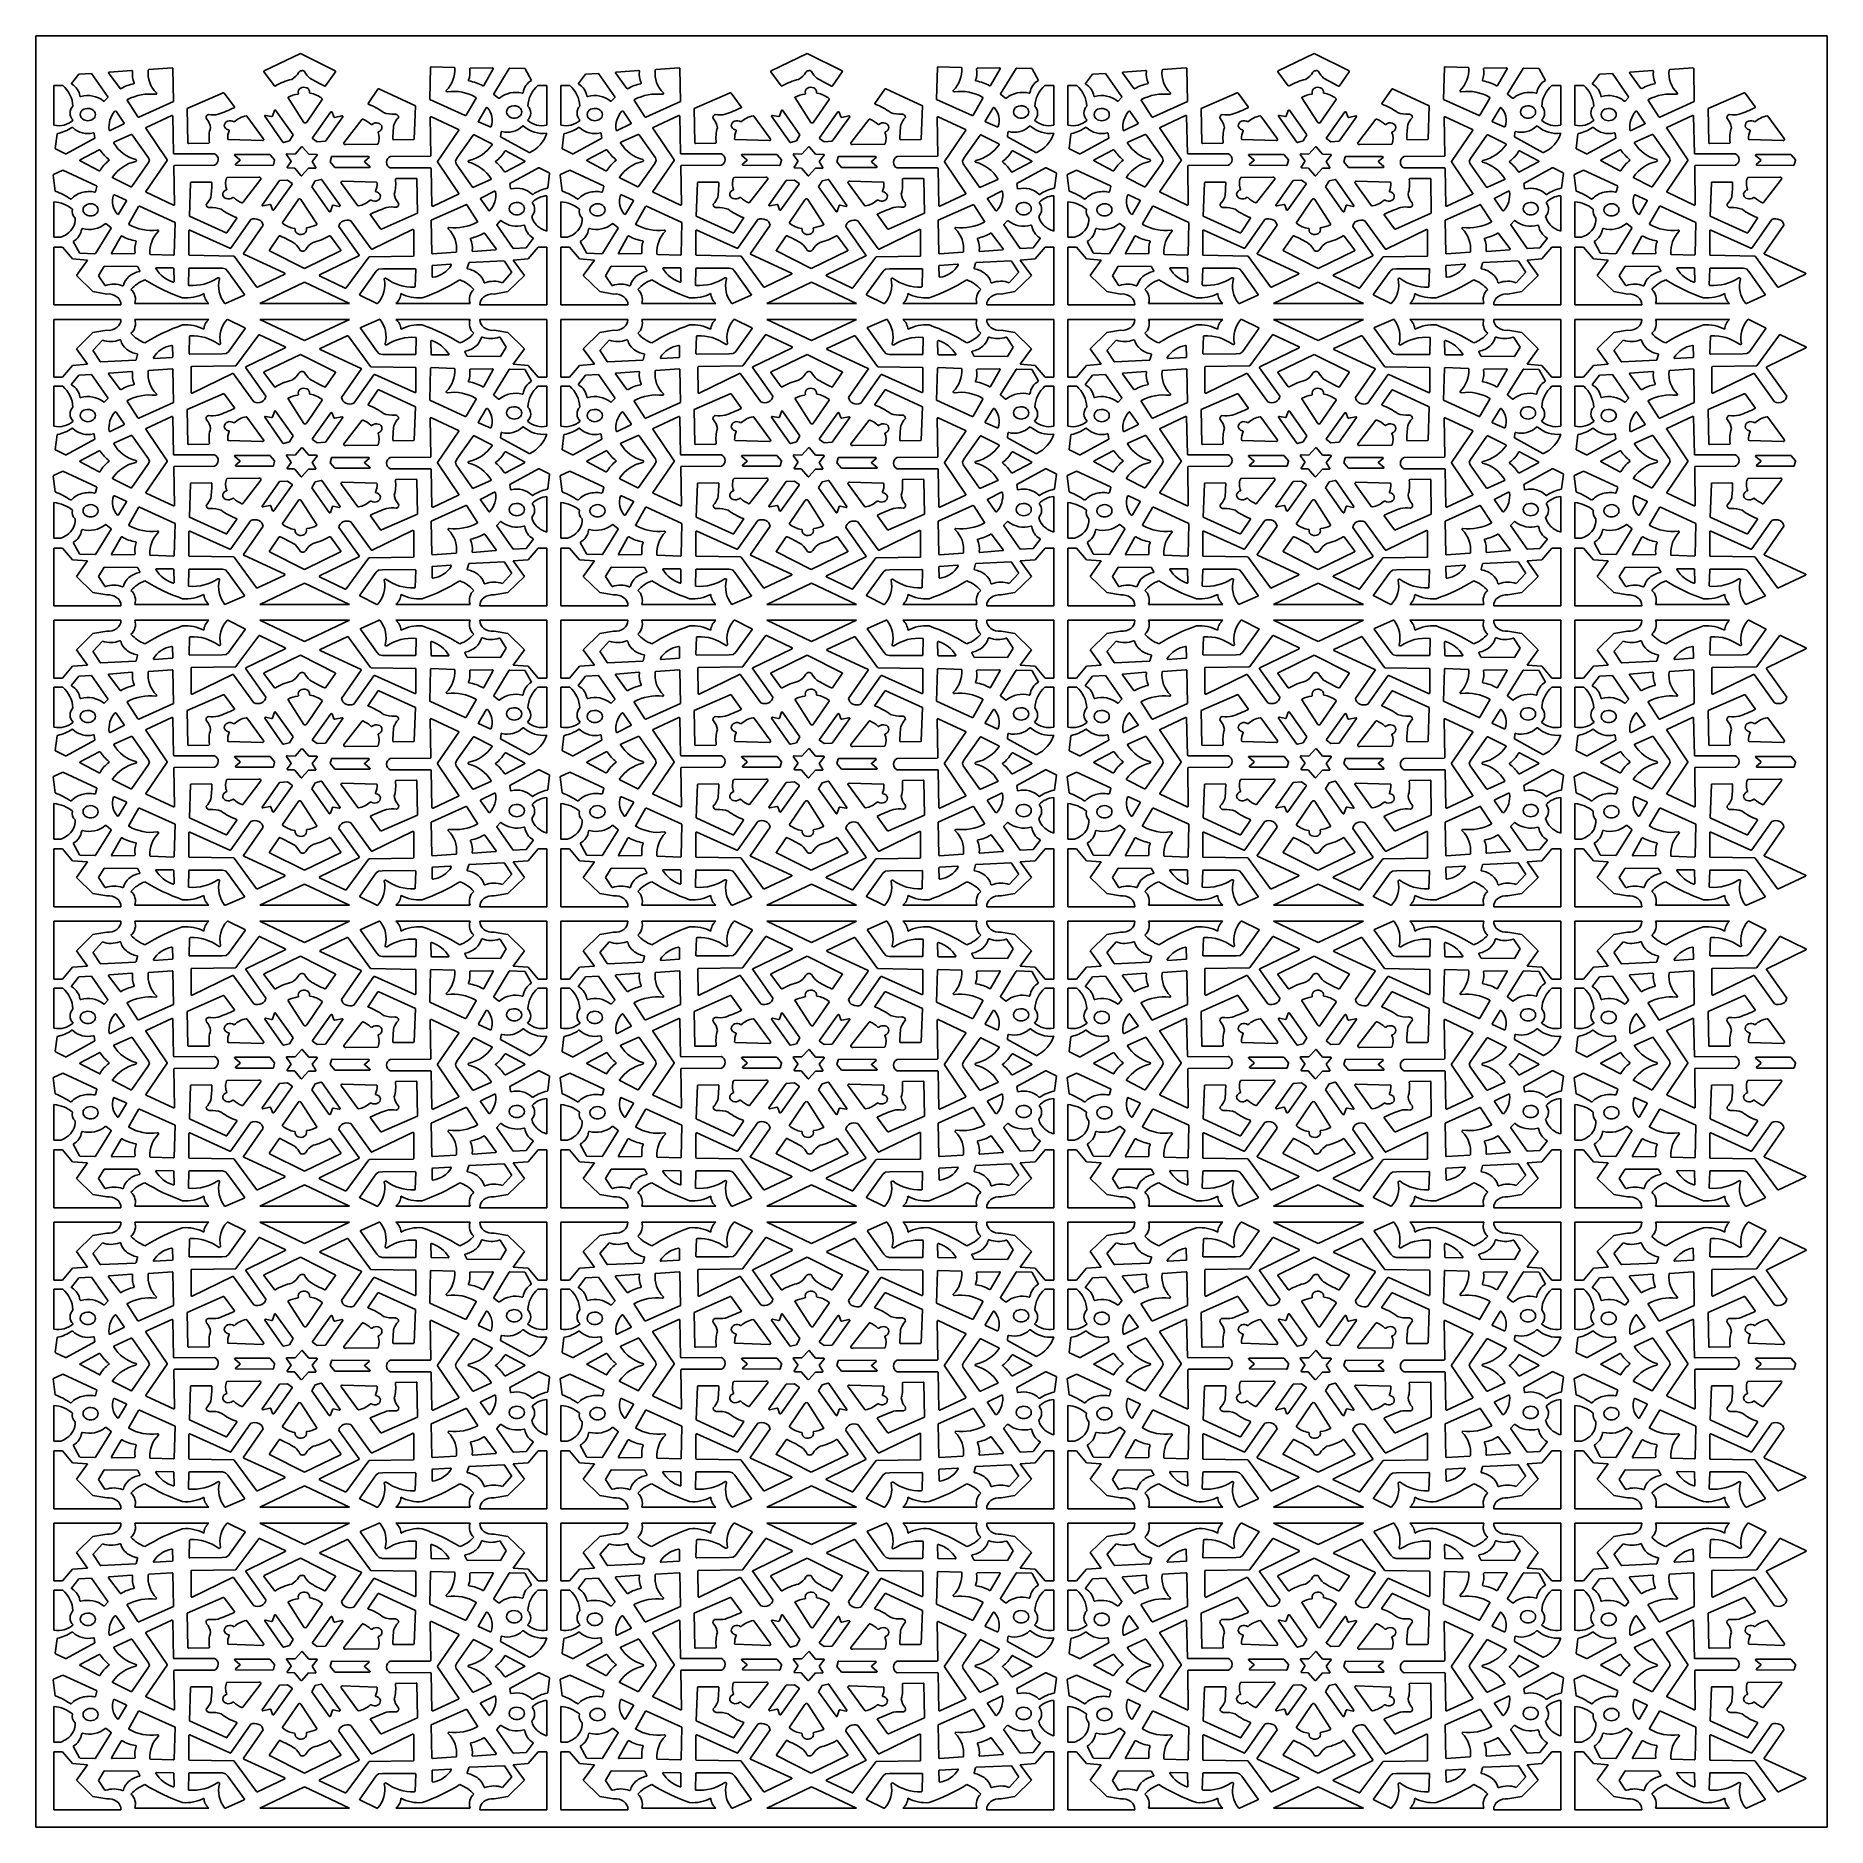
# Model space of a CAD drawing. Extents: x 0 to 1000, y 0 to 1000.
import ezdxf

# ---------------------------------------------------------------- set-up
doc = ezdxf.new("R2010")
doc.units = 0
doc.layers.add('WHITE', color=7, linetype='CONTINUOUS')

msp = doc.modelspace()

# ---------------------------------------------------------------- linework, layer by layer
at = {"layer": 'WHITE', "linetype": 'Continuous'}
for p, q in [((1000, 1000), (0, 1000)), ((0, 1000), (0, 0)), ((1000, 0), (1000, 1000)), ((147.6773, 990.1848), (127.4883, 980.405)), ((167.0656, 980.3923), (147.6773, 990.1848)), ((430.6773, 990.1848), (410.4883, 980.405)), ((450.0656, 980.3923), (430.6773, 990.1848)), ((713.6773, 990.1848), (693.4883, 980.405)), ((733.0656, 980.3923), (713.6773, 990.1848)), ((40.9295, 979.7399), (53.5527, 980.7049)), ((76.0648, 982.042), (63.1329, 981.1694)), ((76.822, 963.2541), (76.484, 981.7316)), ((127.3105, 980.2103), (127.3539, 979.9701)), ((220.3389, 982.4632), (219.8746, 964.519)), ((220.4609, 982.687), (220.3389, 982.4632)), ((233.557, 982.3498), (220.7419, 982.7725)), ((242.5901, 981.9113), (254.9495, 982.1006)), ((255.3089, 981.6526), (250.0211, 972.2452)), ((264.2929, 981.7987), (255.5967, 967.6864)), ((272.9189, 981.75), (264.6519, 981.9726)), ((276.7309, 975.1262), (273.2607, 981.5614)), ((323.9295, 979.7399), (336.5527, 980.7049)), ((359.0648, 982.042), (346.1329, 981.1694)), ((359.822, 963.2541), (359.484, 981.7316)), ((410.3105, 980.2103), (410.3539, 979.9701)), ((503.3389, 982.4632), (502.8746, 964.519)), ((503.4609, 982.687), (503.3389, 982.4632)), ((516.557, 982.3498), (503.7419, 982.7725)), ((525.5901, 981.9113), (537.9495, 982.1006)), ((538.3089, 981.6526), (533.0211, 972.2452)), ((547.2929, 981.7987), (538.5967, 967.6864)), ((555.9189, 981.75), (547.6519, 981.9726)), ((559.7309, 975.1262), (556.2607, 981.5614)), ((606.9295, 979.7399), (619.5527, 980.7049)), ((642.0648, 982.042), (629.1329, 981.1694)), ((642.822, 963.2541), (642.484, 981.7316)), ((693.3105, 980.2103), (693.3539, 979.9701)), ((786.3389, 982.4632), (785.8746, 964.519)), ((786.4609, 982.687), (786.3389, 982.4632)), ((799.557, 982.3498), (786.7419, 982.7725)), ((808.5901, 981.9113), (820.9495, 982.1006)), ((821.3089, 981.6526), (816.0211, 972.2452)), ((830.2929, 981.7987), (821.5967, 967.6864)), ((838.9189, 981.75), (830.6519, 981.9726)), ((842.7309, 975.1262), (839.2607, 981.5614)), ((889.9295, 979.7399), (902.5527, 980.7049)), ((925.0648, 982.042), (912.1329, 981.1694)), ((925.822, 963.2541), (925.484, 981.7316)), ((10.1211, 950.067), (10.1211, 972.3572)), ((10.1211, 972.3572), (15.079, 972.3572)), ((19.9798, 973.4638), (23.9162, 978.6248)), ((23.9162, 978.6248), (31.1472, 978.9865)), ((31.1472, 978.9865), (40.1703, 965.9303)), ((47.0144, 970.6182), (40.634, 979.2619)), ((127.3539, 979.9701), (133.1455, 972.1027)), ((161.7737, 972.0872), (167.1996, 979.9683)), ((185.4494, 962.2028), (190.8994, 970.2312)), ((191.4278, 970.3536), (211.8967, 960.9696)), ((250.0211, 972.2452), (249.769, 972.0715)), ((285.2334, 972.3572), (280.2757, 972.3572)), ((285.2334, 950.067), (285.2334, 972.3572)), ((293.1211, 950.067), (293.1211, 972.3572)), ((293.1211, 972.3572), (298.079, 972.3572)), ((302.9798, 973.4638), (306.9162, 978.6248)), ((306.9162, 978.6248), (314.1472, 978.9865)), ((314.1472, 978.9865), (323.1703, 965.9303)), ((330.0144, 970.6182), (323.634, 979.2619)), ((410.3539, 979.9701), (416.1455, 972.1027)), ((444.7737, 972.0872), (450.1996, 979.9683)), ((468.4494, 962.2028), (473.8994, 970.2312)), ((474.4278, 970.3536), (494.8967, 960.9696)), ((533.0211, 972.2452), (532.769, 972.0715)), ((568.2334, 972.3572), (563.2757, 972.3572)), ((568.2334, 950.067), (568.2334, 972.3572)), ((576.1211, 950.067), (576.1211, 972.3572)), ((576.1211, 972.3572), (581.079, 972.3572)), ((585.9798, 973.4638), (589.9162, 978.6248)), ((589.9162, 978.6248), (597.1472, 978.9865)), ((597.1472, 978.9865), (606.1703, 965.9303)), ((613.0144, 970.6182), (606.634, 979.2619)), ((693.3539, 979.9701), (699.1455, 972.1027)), ((727.7737, 972.0872), (733.1996, 979.9683)), ((751.4494, 962.2028), (756.8994, 970.2312)), ((757.4278, 970.3536), (777.8967, 960.9696)), ((816.0211, 972.2452), (815.769, 972.0715)), ((851.2334, 972.3572), (846.2757, 972.3572)), ((851.2334, 950.067), (851.2334, 972.3572)), ((859.1211, 950.067), (859.1211, 972.3572)), ((859.1211, 972.3572), (864.079, 972.3572)), ((868.9798, 973.4638), (872.9162, 978.6248)), ((872.9162, 978.6248), (880.1472, 978.9865)), ((880.1472, 978.9865), (889.1703, 965.9303)), ((896.0144, 970.6182), (889.634, 979.2619)), ((40.1436, 965.5861), (38.3564, 963.6253)), ((51.066, 964.0123), (57.0251, 954.7404)), ((57.5545, 954.6103), (76.822, 963.2541)), ((104.6583, 968.1999), (84.5763, 959.3882)), ((110.8222, 960.3058), (105.1749, 968.0827)), ((149.6464, 951.6417), (140.8012, 965.3517)), ((159.8812, 964.5389), (151.2138, 951.8733)), ((211.8967, 960.9696), (211.2029, 942.3653)), ((219.8746, 964.519), (239.6445, 955.5192)), ((240.1833, 955.6604), (245.7238, 965.2397)), ((251.7357, 960.0076), (251.4191, 959.8302)), ((255.6751, 967.3158), (258.3242, 965.2495)), ((323.1436, 965.5861), (321.3564, 963.6253)), ((334.066, 964.0123), (340.0251, 954.7404)), ((340.5545, 954.6103), (359.822, 963.2541)), ((387.6583, 968.1999), (367.5763, 959.3882)), ((393.8222, 960.3058), (388.1749, 968.0827)), ((432.6464, 951.6417), (423.8012, 965.3517)), ((442.8812, 964.5389), (434.2138, 951.8733)), ((494.8967, 960.9696), (494.2029, 942.3653)), ((502.8746, 964.519), (522.6445, 955.5192)), ((523.1833, 955.6604), (528.7238, 965.2397)), ((534.7357, 960.0076), (534.4191, 959.8302)), ((538.6751, 967.3158), (541.3242, 965.2495)), ((606.1436, 965.5861), (604.3564, 963.6253)), ((617.066, 964.0123), (623.0251, 954.7404)), ((623.5545, 954.6103), (642.822, 963.2541)), ((670.6583, 968.1999), (650.5763, 959.3882)), ((676.8222, 960.3058), (671.1749, 968.0827)), ((715.6464, 951.6417), (706.8012, 965.3517)), ((725.8812, 964.5389), (717.2138, 951.8733)), ((777.8967, 960.9696), (777.2029, 942.3653)), ((785.8746, 964.519), (805.6445, 955.5192)), ((806.1833, 955.6604), (811.7238, 965.2397)), ((817.7357, 960.0076), (817.4191, 959.8302)), ((821.6751, 967.3158), (824.3242, 965.2495)), ((889.1436, 965.5861), (887.3564, 963.6253)), ((900.066, 964.0123), (906.0251, 954.7404)), ((906.5545, 954.6103), (925.822, 963.2541)), ((953.6583, 968.1999), (933.5763, 959.3882)), ((959.8222, 960.3058), (954.1749, 968.0827)), ((41.511, 947.1388), (49.1559, 950.9093)), ((49.2935, 951.3345), (44.7945, 957.8851)), ((57.2562, 954.5847), (57.5545, 954.6103)), ((61.561, 948.8033), (75.8619, 955.4753)), ((76.4413, 955.2061), (76.8786, 934.3931)), ((84.5763, 959.3882), (84.8562, 940.2246)), ((117.8832, 955.1936), (126.9849, 942.7329)), ((137.8848, 940.6451), (127.7686, 955.1191)), ((128.1981, 955.5827), (131.5907, 954.8972)), ((132.0567, 955.1186), (133.1754, 958.3727)), ((133.390022, 958.575706), (133.5, 958.6008)), ((133.8837, 958.4452), (143.585, 944.7297)), ((164.7449, 957.5124), (154.449, 943.123)), ((161.6319, 941.1355), (171.3308, 954.852)), ((166.4203, 954.6993), (165.4514, 957.4406)), ((170.8994, 955.3165), (166.8883, 954.4805)), ((171.3039, 955.2011), (171.222289, 955.266283)), ((171.9949, 940.3058), (182.1158, 953.4144)), ((220.4902, 933.08), (220.2193, 954.533)), ((220.7998, 954.8102), (235.9726, 947.6771)), ((251.4191, 959.8302), (247.0385, 952.4415)), ((247.2009, 952.0265), (253.6898, 949.12)), ((324.511, 947.1388), (332.1559, 950.9093)), ((332.2935, 951.3345), (327.7945, 957.8851)), ((340.2562, 954.5847), (340.5545, 954.6103)), ((344.561, 948.8033), (358.8619, 955.4753)), ((359.4413, 955.2061), (359.8786, 934.3931)), ((367.5763, 959.3882), (367.8562, 940.2246)), ((400.8832, 955.1936), (409.9849, 942.7329)), ((420.8848, 940.6451), (410.7686, 955.1191)), ((411.1981, 955.5827), (414.5907, 954.8972)), ((415.0567, 955.1186), (416.1754, 958.3727)), ((416.390022, 958.575706), (416.5, 958.6008)), ((416.8837, 958.4452), (426.585, 944.7297)), ((447.7449, 957.5124), (437.449, 943.123)), ((444.6319, 941.1355), (454.3308, 954.852)), ((449.4203, 954.6993), (448.4514, 957.4406)), ((453.8994, 955.3165), (449.8883, 954.4805)), ((454.3039, 955.2011), (454.222289, 955.266283)), ((454.9949, 940.3058), (465.1158, 953.4144)), ((503.4902, 933.08), (503.2193, 954.533)), ((503.7998, 954.8102), (518.9726, 947.6771)), ((534.4191, 959.8302), (530.0385, 952.4415)), ((530.2009, 952.0265), (536.6898, 949.12)), ((607.511, 947.1388), (615.1559, 950.9093)), ((615.2935, 951.3345), (610.7945, 957.8851)), ((623.2562, 954.5847), (623.5545, 954.6103)), ((627.561, 948.8033), (641.8619, 955.4753)), ((642.4413, 955.2061), (642.8786, 934.3931)), ((650.5763, 959.3882), (650.8562, 940.2246)), ((683.8832, 955.1936), (692.9849, 942.7329)), ((703.8848, 940.6451), (693.7686, 955.1191)), ((694.1981, 955.5827), (697.5907, 954.8972)), ((698.0567, 955.1186), (699.1754, 958.3727)), ((699.390022, 958.575706), (699.5, 958.6008)), ((699.8837, 958.4452), (709.585, 944.7297)), ((730.7449, 957.5124), (720.449, 943.123)), ((727.6319, 941.1355), (737.3308, 954.852)), ((732.4203, 954.6993), (731.4514, 957.4406)), ((736.8994, 955.3165), (732.8883, 954.4805)), ((737.3039, 955.2011), (737.222289, 955.266283)), ((737.9949, 940.3058), (748.1158, 953.4144)), ((786.4902, 933.08), (786.2193, 954.533)), ((786.7998, 954.8102), (801.9726, 947.6771)), ((817.4191, 959.8302), (813.0385, 952.4415)), ((813.2009, 952.0265), (819.6898, 949.12)), ((890.511, 947.1388), (898.1559, 950.9093)), ((898.2935, 951.3345), (893.7945, 957.8851)), ((906.2562, 954.5847), (906.5545, 954.6103)), ((910.561, 948.8033), (924.8619, 955.4753)), ((925.4413, 955.2061), (925.8786, 934.3931)), ((933.5763, 959.3882), (933.8562, 940.2246)), ((966.8832, 955.1936), (975.9849, 942.7329)), ((11.8382, 945.1901), (10.8592, 937.1311)), ((17.0245, 934.1152), (32.9308, 942.8758)), ((32.9308, 942.8758), (32.6432, 945.5041)), ((43.6382, 940.5734), (53.2976, 944.8936)), ((53.8194, 944.7743), (62.9641, 931.825)), ((73.2993, 930.7544), (61.4138, 948.3761)), ((85.2501, 939.9121), (96.4917, 940.073)), ((105.493153, 948.922722), (105.2251, 949.7049)), ((126.4469, 941.5089), (107.4811, 942.1103)), ((141.5648, 941.3275), (138.3373, 940.5)), ((143.585, 944.7297), (141.5648, 941.3275)), ((154.5214, 942.7308), (157.0128, 940.8625)), ((157.0128, 940.8625), (161.6319, 941.1355)), ((199.7471, 941.9543), (199.4711, 942.045)), ((210.8203, 942.0588), (199.7471, 941.9543)), ((236.1179, 947.2495), (224.2926, 929.8979)), ((235.0859, 931.6326), (244.0751, 944.5411)), ((244.0751, 944.5411), (244.3156, 944.6913)), ((244.6152, 944.654), (254.613, 939.614)), ((259.4038, 943.6344), (259.6914, 946.2627)), ((275.3101, 934.8738), (259.4038, 943.6344)), ((271.7517, 949.5688), (272.0196, 949.6878)), ((294.8382, 945.1901), (293.8592, 937.1311)), ((300.0245, 934.1152), (315.9308, 942.8758)), ((315.9308, 942.8758), (315.6432, 945.5041)), ((326.6382, 940.5734), (336.2976, 944.8936)), ((336.8194, 944.7743), (345.9641, 931.825)), ((356.2993, 930.7544), (344.4138, 948.3761)), ((368.2501, 939.9121), (379.4917, 940.073)), ((388.493153, 948.922722), (388.2251, 949.7049)), ((409.4469, 941.5089), (390.4811, 942.1103)), ((424.5648, 941.3275), (421.3373, 940.5)), ((426.585, 944.7297), (424.5648, 941.3275)), ((437.5214, 942.7308), (440.0128, 940.8625)), ((440.0128, 940.8625), (444.6319, 941.1355)), ((482.7471, 941.9543), (482.4711, 942.045)), ((493.8203, 942.0588), (482.7471, 941.9543)), ((519.1179, 947.2495), (507.2926, 929.8979)), ((518.0859, 931.6326), (527.0751, 944.5411)), ((527.0751, 944.5411), (527.3156, 944.6913)), ((527.6152, 944.654), (537.613, 939.614)), ((542.4038, 943.6344), (542.6914, 946.2627)), ((558.3101, 934.8738), (542.4038, 943.6344)), ((554.7517, 949.5688), (555.0196, 949.6878)), ((577.8382, 945.1901), (576.8592, 937.1311)), ((583.0245, 934.1152), (598.9308, 942.8758)), ((598.9308, 942.8758), (598.6432, 945.5041)), ((609.6382, 940.5734), (619.2976, 944.8936)), ((619.8194, 944.7743), (628.9641, 931.825)), ((639.2993, 930.7544), (627.4138, 948.3761)), ((651.2501, 939.9121), (662.4917, 940.073)), ((671.493153, 948.922722), (671.2251, 949.7049)), ((692.4469, 941.5089), (673.4811, 942.1103)), ((707.5648, 941.3275), (704.3373, 940.5)), ((709.585, 944.7297), (707.5648, 941.3275)), ((720.5214, 942.7308), (723.0128, 940.8625)), ((723.0128, 940.8625), (727.6319, 941.1355)), ((765.7471, 941.9543), (765.4711, 942.045)), ((776.8203, 942.0588), (765.7471, 941.9543)), ((802.1179, 947.2495), (790.2926, 929.8979)), ((801.0859, 931.6326), (810.0751, 944.5411)), ((810.0751, 944.5411), (810.3156, 944.6913)), ((810.6152, 944.654), (820.613, 939.614)), ((825.4038, 943.6344), (825.6914, 946.2627)), ((841.3101, 934.8738), (825.4038, 943.6344)), ((837.7517, 949.5688), (838.0196, 949.6878)), ((860.8382, 945.1901), (859.8592, 937.1311)), ((866.0245, 934.1152), (881.9308, 942.8758)), ((881.9308, 942.8758), (881.6432, 945.5041)), ((892.6382, 940.5734), (902.2976, 944.8936)), ((902.8194, 944.7743), (911.9641, 931.825)), ((922.2993, 930.7544), (910.4138, 948.3761)), ((934.2501, 939.9121), (945.4917, 940.073)), ((954.493153, 948.922722), (954.2251, 949.7049)), ((975.4469, 941.5089), (956.4811, 942.1103)), ((11.0456, 936.8286), (16.6087, 934.1062)), ((24.7572, 930.7248), (35.3699, 936.3318)), ((35.2665, 924.6383), (24.7572, 930.1937)), ((61.4734, 913.0965), (73.2986, 930.448)), ((63.3779, 930.3192), (62.5053, 928.7134)), ((62.9641, 931.825), (63.3779, 930.3192)), ((77.2669, 934.0822), (99.734753, 934.129899)), ((111.0714, 933.2292), (113.9639, 930.8112)), ((130.5432, 933.7675), (111.3485, 933.7662)), ((113.9658, 930.371), (111.5423, 928.3152)), ((133.2536, 930.751), (130.8639, 933.6286)), ((132.6116, 927.9424), (133.3111, 930.5048)), ((142.4457, 930.1781), (139.866803, 933.704704)), ((140.2976, 934.0638), (144.6988, 933.9593)), ((144.6988, 933.9593), (148.2843, 937.9432)), ((148.9163, 937.9345), (152.3329, 933.8526)), ((152.3329, 933.8526), (156.7357, 933.8344)), ((157.0594, 933.3469), (154.3067, 929.8592)), ((164.9794, 932.4036), (164.2436, 929.708)), ((185.7716, 932.5664), (165.3595, 932.6511)), ((190.7934, 939.5183), (173.0243, 939.3136)), ((183.6252, 929.975), (186.0488, 932.0309)), ((197.8296, 932.6279), (220.1058, 932.7606)), ((234.2131, 930.0268), (235.0859, 931.6326)), ((234.627, 928.5212), (234.2131, 930.0268)), ((261.7615, 935.5731), (262.0053, 935.7458)), ((262.3247, 935.7078), (272.8339, 930.1522)), ((272.8339, 930.1522), (273.0108, 929.8868)), ((294.0456, 936.8286), (299.6087, 934.1062)), ((307.7572, 930.7248), (318.3699, 936.3318)), ((318.2665, 924.6383), (307.7572, 930.1937)), ((344.4734, 913.0965), (356.2986, 930.448)), ((346.3779, 930.3192), (345.5053, 928.7134)), ((345.9641, 931.825), (346.3779, 930.3192)), ((360.2669, 934.0822), (382.734753, 934.129899)), ((394.0714, 933.2292), (396.9639, 930.8112)), ((413.5432, 933.7675), (394.3485, 933.7662)), ((396.9658, 930.371), (394.5423, 928.3152)), ((416.2536, 930.751), (413.8639, 933.6286)), ((415.6116, 927.9424), (416.3111, 930.5048)), ((425.4457, 930.1781), (422.866803, 933.704704)), ((423.2976, 934.0638), (427.6988, 933.9593)), ((427.6988, 933.9593), (431.2843, 937.9432)), ((431.9163, 937.9345), (435.3329, 933.8526)), ((435.3329, 933.8526), (439.7357, 933.8344)), ((440.0594, 933.3469), (437.3067, 929.8592)), ((447.9794, 932.4036), (447.2436, 929.708)), ((468.7716, 932.5664), (448.3595, 932.6511)), ((473.7934, 939.5183), (456.0243, 939.3136)), ((466.6252, 929.975), (469.0488, 932.0309)), ((480.8296, 932.6279), (503.1058, 932.7606)), ((517.2131, 930.0268), (518.0859, 931.6326)), ((517.627, 928.5212), (517.2131, 930.0268)), ((544.7615, 935.5731), (545.0053, 935.7458)), ((545.3247, 935.7078), (555.8339, 930.1522)), ((555.8339, 930.1522), (556.0108, 929.8868)), ((577.0456, 936.8286), (582.6087, 934.1062)), ((590.7572, 930.7248), (601.3699, 936.3318)), ((601.2665, 924.6383), (590.7572, 930.1937)), ((627.4734, 913.0965), (639.2986, 930.448)), ((629.3779, 930.3192), (628.5053, 928.7134)), ((628.9641, 931.825), (629.3779, 930.3192)), ((643.2669, 934.0822), (665.734753, 934.129899)), ((677.0714, 933.2292), (679.9639, 930.8112)), ((696.5432, 933.7675), (677.3485, 933.7662)), ((679.9658, 930.371), (677.5423, 928.3152)), ((699.2536, 930.751), (696.8639, 933.6286)), ((698.6116, 927.9424), (699.3111, 930.5048)), ((708.4457, 930.1781), (705.866803, 933.704704)), ((706.2976, 934.0638), (710.6988, 933.9593)), ((710.6988, 933.9593), (714.2843, 937.9432)), ((714.9163, 937.9345), (718.3329, 933.8526)), ((718.3329, 933.8526), (722.7357, 933.8344)), ((723.0594, 933.3469), (720.3067, 929.8592)), ((730.9794, 932.4036), (730.2436, 929.708)), ((751.7716, 932.5664), (731.3595, 932.6511)), ((756.7934, 939.5183), (739.0243, 939.3136)), ((749.6252, 929.975), (752.0488, 932.0309)), ((763.8296, 932.6279), (786.1058, 932.7606)), ((800.2131, 930.0268), (801.0859, 931.6326)), ((800.627, 928.5212), (800.2131, 930.0268)), ((827.7615, 935.5731), (828.0053, 935.7458)), ((828.3247, 935.7078), (838.8339, 930.1522)), ((838.8339, 930.1522), (839.0108, 929.8868)), ((860.0456, 936.8286), (865.6087, 934.1062)), ((873.7572, 930.7248), (884.3699, 936.3318)), ((884.2665, 924.6383), (873.7572, 930.1937)), ((910.4734, 913.0965), (922.2986, 930.448)), ((912.3779, 930.3192), (911.5053, 928.7134)), ((911.9641, 931.825), (912.3779, 930.3192)), ((926.2669, 934.0822), (948.734753, 934.129899)), ((960.0714, 933.2292), (962.9639, 930.8112)), ((979.5432, 933.7675), (960.3485, 933.7662)), ((962.9658, 930.371), (960.5423, 928.3152)), ((982.2536, 930.751), (979.8639, 933.6286)), ((981.6116, 927.9424), (982.3111, 930.5048)), ((10.8821, 913.3692), (9.7358, 922.2521)), ((9.9294, 922.56), (15.0347, 924.9351)), ((15.0347, 924.9351), (33.8837, 916.2305)), ((35.8297, 924.7729), (35.5859, 924.6002)), ((52.9758, 915.6921), (42.978, 920.732)), ((62.5053, 928.7134), (53.5162, 915.8049)), ((77.1009, 927.266), (77.372, 905.813)), ((99.7615, 927.7181), (77.4854, 927.5854)), ((106.7976, 920.8277), (124.5668, 921.0325)), ((111.8194, 927.7797), (132.2315, 927.6951)), ((125.5962, 920.0402), (115.4753, 906.9316)), ((140.3684, 926.7389), (142.4532, 929.8648)), ((144.2067, 926.1881), (140.6972, 926.2716)), ((147.9493, 921.9479), (144.5152, 926.0504)), ((152.3017, 926.0731), (148.5813, 921.9391)), ((156.0102, 926.0577), (152.3017, 926.0731)), ((154.3067, 929.8592), (156.3584, 926.5156)), ((164.2436, 929.708), (166.8425, 926.5786)), ((166.8425, 926.5786), (186.2425, 926.5798)), ((186.5196, 927.1168), (183.6272, 929.5348)), ((220.3242, 926.2637), (197.8558, 926.2163)), ((201.0996, 920.273), (212.3409, 920.4341)), ((212.7351, 920.1216), (213.0148, 900.9578)), ((221.1497, 905.1399), (220.7126, 925.9529)), ((224.2918, 929.5916), (236.1772, 911.97)), ((243.7719, 915.5719), (234.627, 928.5212)), ((272.8339, 929.6214), (262.2211, 924.0142)), ((280.5665, 926.2308), (264.6604, 917.4702)), ((286.5455, 923.5173), (280.9823, 926.2399)), ((285.7528, 915.1558), (286.7318, 923.2149)), ((293.8821, 913.3692), (292.7358, 922.2521)), ((292.9294, 922.56), (298.0347, 924.9351)), ((298.0347, 924.9351), (316.8837, 916.2305)), ((318.8297, 924.7729), (318.5859, 924.6002)), ((335.9758, 915.6921), (325.978, 920.732)), ((345.5053, 928.7134), (336.5162, 915.8049)), ((360.1009, 927.266), (360.372, 905.813)), ((382.7615, 927.7181), (360.4854, 927.5854)), ((389.7976, 920.8277), (407.5668, 921.0325)), ((394.8194, 927.7797), (415.2315, 927.6951)), ((408.5962, 920.0402), (398.4753, 906.9316)), ((423.3684, 926.7389), (425.4532, 929.8648)), ((427.2067, 926.1881), (423.6972, 926.2716)), ((430.9493, 921.9479), (427.5152, 926.0504)), ((435.3017, 926.0731), (431.5813, 921.9391)), ((439.0102, 926.0577), (435.3017, 926.0731)), ((437.3067, 929.8592), (439.3584, 926.5156)), ((447.2436, 929.708), (449.8425, 926.5786)), ((449.8425, 926.5786), (469.2425, 926.5798)), ((469.5196, 927.1168), (466.6272, 929.5348)), ((503.3242, 926.2637), (480.8558, 926.2163)), ((484.0996, 920.273), (495.3409, 920.4341)), ((495.7351, 920.1216), (496.0148, 900.9578)), ((504.1497, 905.1399), (503.7126, 925.9529)), ((507.2918, 929.5916), (519.1772, 911.97)), ((526.7719, 915.5719), (517.627, 928.5212)), ((555.8339, 929.6214), (545.2211, 924.0142)), ((563.5665, 926.2308), (547.6604, 917.4702)), ((569.5455, 923.5173), (563.9823, 926.2399)), ((568.7528, 915.1558), (569.7318, 923.2149)), ((576.8821, 913.3692), (575.7358, 922.2521)), ((575.9294, 922.56), (581.0347, 924.9351)), ((581.0347, 924.9351), (599.8837, 916.2305)), ((601.8297, 924.7729), (601.5859, 924.6002)), ((618.9758, 915.6921), (608.978, 920.732)), ((628.5053, 928.7134), (619.5162, 915.8049)), ((643.1009, 927.266), (643.372, 905.813)), ((665.7615, 927.7181), (643.4854, 927.5854)), ((672.7976, 920.8277), (690.5668, 921.0325)), ((677.8194, 927.7797), (698.2315, 927.6951)), ((691.5962, 920.0402), (681.4753, 906.9316)), ((706.3684, 926.7389), (708.4532, 929.8648)), ((710.2067, 926.1881), (706.6972, 926.2716)), ((713.9493, 921.9479), (710.5152, 926.0504)), ((718.3017, 926.0731), (714.5813, 921.9391)), ((722.0102, 926.0577), (718.3017, 926.0731)), ((720.3067, 929.8592), (722.3584, 926.5156)), ((730.2436, 929.708), (732.8425, 926.5786)), ((732.8425, 926.5786), (752.2425, 926.5798)), ((752.5196, 927.1168), (749.6272, 929.5348)), ((786.3242, 926.2637), (763.8558, 926.2163)), ((767.0996, 920.273), (778.3409, 920.4341)), ((778.7351, 920.1216), (779.0148, 900.9578)), ((787.1497, 905.1399), (786.7126, 925.9529)), ((790.2918, 929.5916), (802.1772, 911.97)), ((809.7719, 915.5719), (800.627, 928.5212)), ((838.8339, 929.6214), (828.2211, 924.0142)), ((846.5665, 926.2308), (830.6604, 917.4702)), ((852.5455, 923.5173), (846.9823, 926.2399)), ((851.7528, 915.1558), (852.7318, 923.2149)), ((859.8821, 913.3692), (858.7358, 922.2521)), ((858.9294, 922.56), (864.0347, 924.9351)), ((864.0347, 924.9351), (882.8837, 916.2305)), ((884.8297, 924.7729), (884.5859, 924.6002)), ((901.9758, 915.6921), (891.978, 920.732)), ((911.5053, 928.7134), (902.5162, 915.8049)), ((926.1009, 927.266), (926.372, 905.813)), ((948.7615, 927.7181), (926.4854, 927.5854)), ((955.7976, 920.8277), (973.5668, 921.0325)), ((960.8194, 927.7797), (981.2315, 927.6951)), ((974.5962, 920.0402), (964.4753, 906.9316)), ((34.0711, 915.887), (33.2906, 913.0024)), ((43.3431, 911.0378), (43.567, 911.241)), ((43.9012, 911.226), (50.3902, 908.3195)), ((53.5162, 915.8049), (53.2754, 915.6547)), ((76.7913, 905.5358), (61.6185, 912.6689)), ((86.3881, 917.9807), (85.6945, 899.3764)), ((97.8439, 918.3917), (86.7707, 918.2872)), ((98.1202, 918.3009), (97.8439, 918.3917)), ((104.443033, 910.904791), (104.3529, 911.7137)), ((135.9591, 919.2106), (126.2604, 905.494)), ((132.8464, 902.8336), (143.1423, 917.223)), ((140.5782, 919.4836), (135.9591, 919.2106)), ((143.0698, 917.6154), (140.5782, 919.4836)), ((156.0262, 919.0186), (154.0063, 915.6164)), ((154.0063, 915.6164), (163.7073, 901.9007)), ((159.2537, 919.846), (156.0262, 919.0186)), ((169.8224, 905.227), (159.7062, 919.7009)), ((170.6061, 917.6132), (179.7079, 905.1524)), ((190.1101, 918.2357), (171.1441, 918.8372)), ((236.03, 911.5428), (221.7294, 904.8708)), ((253.9528, 919.7726), (244.2934, 915.4524)), ((256.08, 913.2072), (248.4354, 909.4367)), ((264.6604, 917.4702), (264.9478, 914.8419)), ((265.1151, 914.6089), (265.4416, 914.5663)), ((285.2334, 890.9849), (285.2334, 910.7683)), ((317.0711, 915.887), (316.2906, 913.0024)), ((326.3431, 911.0378), (326.567, 911.241)), ((326.9012, 911.226), (333.3902, 908.3195)), ((336.5162, 915.8049), (336.2754, 915.6547)), ((359.7913, 905.5358), (344.6185, 912.6689)), ((369.3881, 917.9807), (368.6945, 899.3764)), ((380.8439, 918.3917), (369.7707, 918.2872)), ((381.1202, 918.3009), (380.8439, 918.3917)), ((387.443033, 910.904791), (387.3529, 911.7137)), ((418.9591, 919.2106), (409.2604, 905.494)), ((415.8464, 902.8336), (426.1423, 917.223)), ((423.5782, 919.4836), (418.9591, 919.2106)), ((426.0698, 917.6154), (423.5782, 919.4836)), ((439.0262, 919.0186), (437.0063, 915.6164)), ((437.0063, 915.6164), (446.7073, 901.9007)), ((442.2537, 919.846), (439.0262, 919.0186)), ((452.8224, 905.227), (442.7062, 919.7009)), ((453.6061, 917.6132), (462.7079, 905.1524)), ((473.1101, 918.2357), (454.1441, 918.8372)), ((519.03, 911.5428), (504.7294, 904.8708)), ((536.9528, 919.7726), (527.2934, 915.4524)), ((539.08, 913.2072), (531.4354, 909.4367)), ((547.6604, 917.4702), (547.9478, 914.8419)), ((548.1151, 914.6089), (548.4416, 914.5663)), ((568.2334, 890.9849), (568.2334, 910.7683)), ((600.0711, 915.887), (599.2906, 913.0024)), ((609.3431, 911.0378), (609.567, 911.241)), ((609.9012, 911.226), (616.3902, 908.3195)), ((619.5162, 915.8049), (619.2754, 915.6547)), ((642.7913, 905.5358), (627.6185, 912.6689)), ((652.3881, 917.9807), (651.6945, 899.3764)), ((663.8439, 918.3917), (652.7707, 918.2872)), ((664.1202, 918.3009), (663.8439, 918.3917)), ((670.443033, 910.904791), (670.3529, 911.7137)), ((701.9591, 919.2106), (692.2604, 905.494)), ((698.8464, 902.8336), (709.1423, 917.223)), ((706.5782, 919.4836), (701.9591, 919.2106)), ((709.0698, 917.6154), (706.5782, 919.4836)), ((722.0262, 919.0186), (720.0063, 915.6164)), ((720.0063, 915.6164), (729.7073, 901.9007)), ((725.2537, 919.846), (722.0262, 919.0186)), ((735.8224, 905.227), (725.7062, 919.7009)), ((736.6061, 917.6132), (745.7079, 905.1524)), ((756.1101, 918.2357), (737.1441, 918.8372)), ((802.03, 911.5428), (787.7294, 904.8708)), ((819.9528, 919.7726), (810.2934, 915.4524)), ((822.08, 913.2072), (814.4354, 909.4367)), ((830.6604, 917.4702), (830.9478, 914.8419)), ((831.1151, 914.6089), (831.4416, 914.5663)), ((851.2334, 890.9849), (851.2334, 910.7683)), ((883.0711, 915.887), (882.2906, 913.0024)), ((892.3431, 911.0378), (892.567, 911.241)), ((892.9012, 911.226), (899.3902, 908.3195)), ((902.5162, 915.8049), (902.2754, 915.6547)), ((925.7913, 905.5358), (910.6185, 912.6689)), ((935.3881, 917.9807), (934.6945, 899.3764)), ((946.8439, 918.3917), (935.7707, 918.2872)), ((947.1202, 918.3009), (946.8439, 918.3917)), ((953.443033, 910.904791), (953.3529, 911.7137)), ((10.1211, 907.4162), (10.1211, 887.5365)), ((46.1719, 900.5158), (45.8553, 900.3385)), ((50.5525, 907.9045), (46.1719, 900.5158)), ((57.4077, 904.6857), (51.8674, 895.1063)), ((77.7166, 895.827), (57.9466, 904.8268)), ((77.372, 905.813), (77.1801, 905.5369)), ((126.6916, 905.0295), (130.7028, 905.8655)), ((131.1707, 905.6468), (132.1398, 902.9054)), ((137.7101, 895.8072), (146.3775, 908.4727)), ((147.9448, 908.7043), (156.7898, 894.9943)), ((164.4156, 901.9735), (165.5345, 905.2275)), ((166.0005, 905.4488), (169.393, 904.7633)), ((192.4164, 892.2633), (186.7688, 900.0402)), ((213.0148, 900.9578), (192.9328, 892.1461)), ((240.0365, 905.7358), (220.7692, 897.092)), ((246.5251, 896.3337), (240.566, 905.6056)), ((248.2978, 909.0115), (252.7965, 902.4611)), ((253.1166, 902.2997), (253.4533, 902.4362)), ((293.1211, 907.4162), (293.1211, 887.5365)), ((329.1719, 900.5158), (328.8553, 900.3385)), ((333.5525, 907.9045), (329.1719, 900.5158)), ((340.4077, 904.6857), (334.8674, 895.1063)), ((360.7166, 895.827), (340.9466, 904.8268)), ((360.372, 905.813), (360.1801, 905.5369)), ((409.6916, 905.0295), (413.7028, 905.8655)), ((414.1707, 905.6468), (415.1398, 902.9054)), ((420.7101, 895.8072), (429.3775, 908.4727)), ((430.9448, 908.7043), (439.7898, 894.9943)), ((447.4156, 901.9735), (448.5345, 905.2275)), ((449.0005, 905.4488), (452.393, 904.7633)), ((475.4164, 892.2633), (469.7688, 900.0402)), ((496.0148, 900.9578), (475.9328, 892.1461)), ((523.0365, 905.7358), (503.7692, 897.092)), ((529.5251, 896.3337), (523.566, 905.6056)), ((531.2978, 909.0115), (535.7965, 902.4611)), ((536.1166, 902.2997), (536.4533, 902.4362)), ((576.1211, 907.4162), (576.1211, 887.5365)), ((612.1719, 900.5158), (611.8553, 900.3385)), ((616.5525, 907.9045), (612.1719, 900.5158)), ((623.4077, 904.6857), (617.8674, 895.1063)), ((643.7166, 895.827), (623.9466, 904.8268)), ((643.372, 905.813), (643.1801, 905.5369)), ((692.6916, 905.0295), (696.7028, 905.8655)), ((697.1707, 905.6468), (698.1398, 902.9054)), ((703.7101, 895.8072), (712.3775, 908.4727)), ((713.9448, 908.7043), (722.7898, 894.9943)), ((730.4156, 901.9735), (731.5345, 905.2275)), ((732.0005, 905.4488), (735.393, 904.7633)), ((758.4164, 892.2633), (752.7688, 900.0402)), ((779.0148, 900.9578), (758.9328, 892.1461)), ((806.0365, 905.7358), (786.7692, 897.092)), ((812.5251, 896.3337), (806.566, 905.6056)), ((814.2978, 909.0115), (818.7965, 902.4611)), ((819.1166, 902.2997), (819.4533, 902.4362)), ((859.1211, 907.4162), (859.1211, 887.5365)), ((895.1719, 900.5158), (894.8553, 900.3385)), ((899.5525, 907.9045), (895.1719, 900.5158)), ((906.4077, 904.6857), (900.8674, 895.1063)), ((926.7166, 895.827), (906.9466, 904.8268)), ((926.372, 905.813), (926.1801, 905.5369)), ((33.2981, 878.5474), (41.9945, 892.6596)), ((41.9159, 893.0302), (39.2668, 895.0965)), ((77.2521, 877.8828), (77.7166, 895.827)), ((85.41531, 877.81369), (85.4881, 891.2588)), ((85.6945, 899.3764), (106.1633, 889.9924)), ((86.0633, 891.5338), (108.3605, 881.4366)), ((106.6916, 890.1149), (112.1416, 898.1433)), ((108.8842, 881.5557), (120.068, 897.4649)), ((112.1696, 898.3982), (111.9574, 898.5866)), ((126.8826, 894.2776), (115.8853, 878.4617)), ((180.4129, 877.6465), (169.1284, 893.5082)), ((175.9167, 896.7326), (187.1954, 881.0493)), ((187.7266, 880.9372), (210.3483, 891.8553)), ((210.9327, 891.5834), (210.9523, 877.2894)), ((220.7692, 897.092), (221.1072, 878.6144)), ((257.4207, 894.4158), (266.4438, 881.3595)), ((259.2346, 896.7208), (257.4474, 894.7599)), ((316.2981, 878.5474), (324.9945, 892.6596)), ((324.9159, 893.0302), (322.2668, 895.0965)), ((360.2521, 877.8828), (360.7166, 895.827)), ((368.41531, 877.81369), (368.4881, 891.2588)), ((368.6945, 899.3764), (389.1633, 889.9924)), ((369.0633, 891.5338), (391.3605, 881.4366)), ((389.6916, 890.1149), (395.1416, 898.1433)), ((391.8842, 881.5557), (403.068, 897.4649)), ((395.1696, 898.3982), (394.9574, 898.5866)), ((409.8826, 894.2776), (398.8853, 878.4617)), ((463.4129, 877.6465), (452.1284, 893.5082)), ((458.9167, 896.7326), (470.1954, 881.0493)), ((470.7266, 880.9372), (493.3483, 891.8553)), ((493.9327, 891.5834), (493.9523, 877.2894)), ((503.7692, 897.092), (504.1072, 878.6144)), ((540.4207, 894.4158), (549.4438, 881.3595)), ((542.2346, 896.7208), (540.4474, 894.7599)), ((599.2981, 878.5474), (607.9945, 892.6596)), ((607.9159, 893.0302), (605.2668, 895.0965)), ((643.2521, 877.8828), (643.7166, 895.827)), ((651.41531, 877.81369), (651.4881, 891.2588)), ((651.6945, 899.3764), (672.1633, 889.9924)), ((652.0633, 891.5338), (674.3605, 881.4366)), ((672.6916, 890.1149), (678.1416, 898.1433)), ((674.8842, 881.5557), (686.068, 897.4649)), ((678.1696, 898.3982), (677.9574, 898.5866)), ((692.8826, 894.2776), (681.8853, 878.4617)), ((746.4129, 877.6465), (735.1284, 893.5082)), ((741.9167, 896.7326), (753.1954, 881.0493)), ((753.7266, 880.9372), (776.3483, 891.8553)), ((776.9327, 891.5834), (776.9523, 877.2894)), ((786.7692, 897.092), (787.1072, 878.6144)), ((823.4207, 894.4158), (832.4438, 881.3595)), ((825.2346, 896.7208), (823.4474, 894.7599)), ((882.2981, 878.5474), (890.9945, 892.6596)), ((890.9159, 893.0302), (888.2668, 895.0965)), ((926.2521, 877.8828), (926.7166, 895.827)), ((934.41531, 877.81369), (934.4881, 891.2588)), ((934.6945, 899.3764), (955.1633, 889.9924)), ((935.0633, 891.5338), (957.3605, 881.4366)), ((955.6916, 890.1149), (961.1416, 898.1433)), ((957.8842, 881.5557), (969.068, 897.4649)), ((961.1696, 898.3982), (960.9574, 898.5866)), ((975.8826, 894.2776), (964.8853, 878.4617)), ((10.1211, 887.5365), (13.8838, 887.5365)), ((14.9672, 882.0645), (10.1211, 882.0645)), ((10.1211, 882.0645), (10.1211, 849.7674)), ((20.5601, 875.4556), (14.9672, 882.0645)), ((20.8601, 885.22), (24.3305, 878.7846)), ((42.2821, 878.6935), (47.5699, 888.1008)), ((130.3915, 880.3777), (135.8173, 888.2588)), ((164.4455, 888.2433), (170.2371, 880.3759)), ((256.6616, 880.6061), (244.0383, 879.641)), ((250.5766, 889.7278), (256.9573, 881.0843)), ((256.9573, 881.0843), (256.9711, 880.7785)), ((266.4438, 881.3595), (273.6748, 881.7214)), ((273.6748, 881.7214), (277.6112, 886.8822)), ((274.7944, 875.4556), (280.3875, 882.0645)), ((280.3875, 882.0645), (285.2334, 882.0645)), ((285.2334, 882.0645), (285.2334, 849.7674)), ((293.1211, 887.5365), (296.8838, 887.5365)), ((297.9672, 882.0645), (293.1211, 882.0645)), ((293.1211, 882.0645), (293.1211, 849.7674)), ((303.5601, 875.4556), (297.9672, 882.0645)), ((303.8601, 885.22), (307.3305, 878.7846)), ((325.2821, 878.6935), (330.5699, 888.1008)), ((413.3915, 880.3777), (418.8173, 888.2588)), ((447.4455, 888.2433), (453.2371, 880.3759)), ((539.6616, 880.6061), (527.0383, 879.641)), ((533.5766, 889.7278), (539.9573, 881.0843)), ((539.9573, 881.0843), (539.9711, 880.7785)), ((549.4438, 881.3595), (556.6748, 881.7214)), ((556.6748, 881.7214), (560.6112, 886.8822)), ((557.7944, 875.4556), (563.3875, 882.0645)), ((563.3875, 882.0645), (568.2334, 882.0645)), ((568.2334, 882.0645), (568.2334, 849.7674)), ((576.1211, 887.5365), (579.8838, 887.5365)), ((580.9672, 882.0645), (576.1211, 882.0645)), ((576.1211, 882.0645), (576.1211, 849.7674)), ((586.5601, 875.4556), (580.9672, 882.0645)), ((586.8601, 885.22), (590.3305, 878.7846)), ((608.2821, 878.6935), (613.5699, 888.1008)), ((696.3915, 880.3777), (701.8173, 888.2588)), ((730.4455, 888.2433), (736.2371, 880.3759)), ((822.6616, 880.6061), (810.0383, 879.641)), ((816.5766, 889.7278), (822.9573, 881.0843)), ((822.9573, 881.0843), (822.9711, 880.7785)), ((832.4438, 881.3595), (839.6748, 881.7214)), ((839.6748, 881.7214), (843.6112, 886.8822)), ((840.7944, 875.4556), (846.3875, 882.0645)), ((846.3875, 882.0645), (851.2334, 882.0645)), ((851.2334, 882.0645), (851.2334, 849.7674)), ((859.1211, 887.5365), (862.8838, 887.5365)), ((863.9672, 882.0645), (859.1211, 882.0645)), ((859.1211, 882.0645), (859.1211, 849.7674)), ((869.5601, 875.4556), (863.9672, 882.0645)), ((869.8601, 885.22), (873.3305, 878.7846)), ((891.2821, 878.6935), (896.5699, 888.1008)), ((28.8025, 874.8549), (20.5601, 875.4556)), ((22.6208, 866.2033), (28.8025, 874.8549)), ((24.6721, 878.596), (32.9394, 878.3735)), ((34.9586, 866.107), (38.1902, 871.4006)), ((38.1902, 871.4006), (56.5518, 871.2518)), ((42.6415, 878.2455), (42.3101, 878.3883)), ((55.0011, 878.4347), (42.6415, 878.2455)), ((56.9035, 871.0609), (58.0899, 868.8169)), ((64.0341, 877.9962), (76.8492, 877.5735)), ((67.3983, 870.4986), (76.5964, 870.404)), ((76.9789, 870.0943), (77.156, 862.8041)), ((85.1841, 861.0252), (85.4311, 870.0147)), ((110.4308, 877.0866), (85.795, 877.4944)), ((85.8185, 870.3239), (104.1275, 870.3148)), ((104.1275, 870.3148), (105.9317, 869.8545)), ((123.2489, 859.8966), (110.7552, 876.9329)), ((115.8489, 878.2212), (116.032, 878.0302)), ((116.032, 878.0302), (138.9247, 867.4953)), ((149.9137, 870.1612), (130.5254, 879.9538)), ((170.1027, 879.941), (149.9137, 870.1612)), ((158.4176, 866.5007), (180.2775, 877.2165)), ((185.927, 876.5053), (173.1766, 859.2911)), ((210.5712, 876.973), (186.2524, 876.6578)), ((221.1803, 871.5256), (221.3416, 865.4845)), ((221.5264, 878.3041), (234.4584, 879.1766)), ((231.5676, 872.445), (221.5392, 871.8478)), ((231.9139, 872.3099), (231.5676, 872.445)), ((240.7687, 870.2727), (241.6362, 873.1788)), ((241.9902, 873.4195), (261.3086, 874.3273)), ((261.6724, 874.1605), (265.57, 868.2044)), ((266.5521, 874.8549), (274.7944, 875.4556)), ((272.7339, 866.2033), (266.5521, 874.8549)), ((311.8025, 874.8549), (303.5601, 875.4556)), ((305.6208, 866.2033), (311.8025, 874.8549)), ((307.6721, 878.596), (315.9394, 878.3735)), ((317.9586, 866.107), (321.1902, 871.4006)), ((321.1902, 871.4006), (339.5518, 871.2518)), ((325.6415, 878.2455), (325.3101, 878.3883)), ((338.0011, 878.4347), (325.6415, 878.2455)), ((339.9035, 871.0609), (341.0899, 868.8169)), ((347.0341, 877.9962), (359.8492, 877.5735)), ((350.3983, 870.4986), (359.5964, 870.404)), ((359.9789, 870.0943), (360.156, 862.8041)), ((368.1841, 861.0252), (368.4311, 870.0147)), ((393.4308, 877.0866), (368.795, 877.4944)), ((368.8185, 870.3239), (387.1275, 870.3148)), ((387.1275, 870.3148), (388.9317, 869.8545)), ((406.2489, 859.8966), (393.7552, 876.9329)), ((398.8489, 878.2212), (399.032, 878.0302)), ((399.032, 878.0302), (421.9247, 867.4953)), ((432.9137, 870.1612), (413.5254, 879.9538)), ((453.1027, 879.941), (432.9137, 870.1612)), ((441.4176, 866.5007), (463.2775, 877.2165)), ((468.927, 876.5053), (456.1766, 859.2911)), ((493.5712, 876.973), (469.2524, 876.6578)), ((504.1803, 871.5256), (504.3416, 865.4845)), ((504.5264, 878.3041), (517.4584, 879.1766)), ((514.5676, 872.445), (504.5392, 871.8478)), ((514.9139, 872.3099), (514.5676, 872.445)), ((523.7687, 870.2727), (524.6362, 873.1788)), ((524.9902, 873.4195), (544.3086, 874.3273)), ((544.6724, 874.1605), (548.57, 868.2044)), ((549.5521, 874.8549), (557.7944, 875.4556)), ((555.7339, 866.2033), (549.5521, 874.8549)), ((594.8025, 874.8549), (586.5601, 875.4556)), ((588.6208, 866.2033), (594.8025, 874.8549)), ((590.6721, 878.596), (598.9394, 878.3735)), ((600.9586, 866.107), (604.1902, 871.4006)), ((604.1902, 871.4006), (622.5518, 871.2518)), ((608.6415, 878.2455), (608.3101, 878.3883)), ((621.0011, 878.4347), (608.6415, 878.2455)), ((622.9035, 871.0609), (624.0899, 868.8169)), ((630.0341, 877.9962), (642.8492, 877.5735)), ((633.3983, 870.4986), (642.5964, 870.404)), ((642.9789, 870.0943), (643.156, 862.8041)), ((651.1841, 861.0252), (651.4311, 870.0147)), ((676.4308, 877.0866), (651.795, 877.4944)), ((651.8185, 870.3239), (670.1275, 870.3148)), ((670.1275, 870.3148), (671.9317, 869.8545)), ((689.2489, 859.8966), (676.7552, 876.9329)), ((681.8489, 878.2212), (682.032, 878.0302)), ((682.032, 878.0302), (704.9247, 867.4953)), ((715.9137, 870.1612), (696.5254, 879.9538)), ((736.1027, 879.941), (715.9137, 870.1612)), ((724.4176, 866.5007), (746.2775, 877.2165)), ((751.927, 876.5053), (739.1766, 859.2911)), ((776.5712, 876.973), (752.2524, 876.6578)), ((787.1803, 871.5256), (787.3416, 865.4845)), ((787.5264, 878.3041), (800.4584, 879.1766)), ((797.5676, 872.445), (787.5392, 871.8478)), ((797.9139, 872.3099), (797.5676, 872.445)), ((806.7687, 870.2727), (807.6362, 873.1788)), ((807.9902, 873.4195), (827.3086, 874.3273)), ((827.6724, 874.1605), (831.57, 868.2044)), ((832.5521, 874.8549), (840.7944, 875.4556)), ((838.7339, 866.2033), (832.5521, 874.8549)), ((877.8025, 874.8549), (869.5601, 875.4556)), ((871.6208, 866.2033), (877.8025, 874.8549)), ((873.6721, 878.596), (881.9394, 878.3735)), ((883.9586, 866.107), (887.1902, 871.4006)), ((887.1902, 871.4006), (905.5518, 871.2518)), ((891.6415, 878.2455), (891.3101, 878.3883)), ((904.0011, 878.4347), (891.6415, 878.2455)), ((905.9035, 871.0609), (907.0899, 868.8169)), ((913.0341, 877.9962), (925.8492, 877.5735)), ((916.3983, 870.4986), (925.5964, 870.404)), ((925.9789, 870.0943), (926.156, 862.8041)), ((934.1841, 861.0252), (934.4311, 870.0147)), ((959.4308, 877.0866), (934.795, 877.4944)), ((934.8185, 870.3239), (953.1275, 870.3148)), ((953.1275, 870.3148), (954.9317, 869.8545)), ((972.2489, 859.8966), (959.7552, 876.9329)), ((964.8489, 878.2212), (965.032, 878.0302)), ((965.032, 878.0302), (987.9247, 867.4953)), ((31.8933, 857.1914), (22.6208, 866.2033)), ((38.4649, 860.7435), (34.9586, 866.107)), ((105.9317, 869.8545), (107.1986, 868.4346)), ((107.1986, 868.4346), (116.3976, 855.6248)), ((138.9285, 866.9462), (123.7754, 859.7852)), ((124.9941, 850.6249), (149.9393, 862.503)), ((149.9393, 862.503), (175.0745, 850.6249)), ((158.4219, 865.9565), (158.2296, 866.2278)), ((172.6499, 859.1816), (158.4219, 865.9565)), ((180.7947, 855.7227), (189.9589, 868.6627)), ((189.9589, 868.6627), (191.3494, 869.7083)), ((191.3494, 869.7083), (193.4891, 869.8942)), ((193.4891, 869.8942), (211.6768, 869.9929)), ((211.6768, 869.9929), (211.9565, 869.8978)), ((212.0668, 869.6674), (211.7194, 860.0788)), ((265.5407, 867.8684), (260.4495, 862.1973)), ((263.4612, 857.1914), (272.7339, 866.2033)), ((314.8933, 857.1914), (305.6208, 866.2033)), ((321.4649, 860.7435), (317.9586, 866.107)), ((388.9317, 869.8545), (390.1986, 868.4346)), ((390.1986, 868.4346), (399.3976, 855.6248)), ((421.9285, 866.9462), (406.7754, 859.7852)), ((407.9941, 850.6249), (432.9393, 862.503)), ((432.9393, 862.503), (458.0745, 850.6249)), ((441.4219, 865.9565), (441.2296, 866.2278)), ((455.6499, 859.1816), (441.4219, 865.9565)), ((463.7947, 855.7227), (472.9589, 868.6627)), ((472.9589, 868.6627), (474.3494, 869.7083)), ((474.3494, 869.7083), (476.4891, 869.8942)), ((476.4891, 869.8942), (494.6768, 869.9929)), ((494.6768, 869.9929), (494.9565, 869.8978)), ((495.0668, 869.6674), (494.7194, 860.0788)), ((548.5407, 867.8684), (543.4495, 862.1973)), ((546.4612, 857.1914), (555.7339, 866.2033)), ((597.8933, 857.1914), (588.6208, 866.2033)), ((604.4649, 860.7435), (600.9586, 866.107)), ((671.9317, 869.8545), (673.1986, 868.4346)), ((673.1986, 868.4346), (682.3976, 855.6248)), ((704.9285, 866.9462), (689.7754, 859.7852)), ((690.9941, 850.6249), (715.9393, 862.503)), ((715.9393, 862.503), (741.0745, 850.6249)), ((724.4219, 865.9565), (724.2296, 866.2278)), ((738.6499, 859.1816), (724.4219, 865.9565)), ((746.7947, 855.7227), (755.9589, 868.6627)), ((755.9589, 868.6627), (757.3494, 869.7083)), ((757.3494, 869.7083), (759.4891, 869.8942)), ((759.4891, 869.8942), (777.6768, 869.9929)), ((777.6768, 869.9929), (777.9565, 869.8978)), ((778.0668, 869.6674), (777.7194, 860.0788)), ((831.5407, 867.8684), (826.4495, 862.1973)), ((829.4612, 857.1914), (838.7339, 866.2033)), ((880.8933, 857.1914), (871.6208, 866.2033)), ((887.4649, 860.7435), (883.9586, 866.107)), ((954.9317, 869.8545), (956.1986, 868.4346)), ((956.1986, 868.4346), (965.3976, 855.6248)), ((987.9285, 866.9462), (972.7754, 859.7852)), ((39.5469, 855.8695), (31.8933, 857.1914)), ((55.2216, 850.6249), (96.5472, 850.6249)), ((116.247, 855.1865), (105.902, 850.6378)), ((175.0745, 850.6249), (124.9941, 850.6249)), ((190.3413, 850.6249), (180.9289, 855.2941)), ((242.382, 850.6249), (201.0564, 850.6249)), ((255.8076, 855.8695), (263.4612, 857.1914)), ((322.5469, 855.8695), (314.8933, 857.1914)), ((338.2216, 850.6249), (379.5472, 850.6249)), ((399.247, 855.1865), (388.902, 850.6378)), ((458.0745, 850.6249), (407.9941, 850.6249)), ((473.3413, 850.6249), (463.9289, 855.2941)), ((525.382, 850.6249), (484.0564, 850.6249)), ((538.8076, 855.8695), (546.4612, 857.1914)), ((605.5469, 855.8695), (597.8933, 857.1914)), ((621.2216, 850.6249), (662.5472, 850.6249)), ((682.247, 855.1865), (671.902, 850.6378)), ((741.0745, 850.6249), (690.9941, 850.6249)), ((756.3413, 850.6249), (746.9289, 855.2941)), ((808.382, 850.6249), (767.0564, 850.6249)), ((821.8076, 855.8695), (829.4612, 857.1914)), ((888.5469, 855.8695), (880.8933, 857.1914)), ((904.2216, 850.6249), (945.5472, 850.6249)), ((965.247, 855.1865), (954.902, 850.6378)), ((10.1211, 849.7674), (47.4949, 849.7674)), ((10.1211, 809.424), (10.1211, 841.7211)), ((10.1211, 841.7211), (47.4949, 841.7211)), ((96.5472, 841.7211), (55.2218, 841.7211)), ((107.2497, 841.7211), (116.6621, 837.0519)), ((175.0745, 841.7211), (124.9941, 841.7211)), ((124.9941, 841.7211), (149.9393, 829.843)), ((149.9393, 829.843), (175.0745, 841.7211)), ((181.344, 837.1595), (191.6893, 841.7083)), ((201.0564, 841.7211), (242.382, 841.7211)), ((285.2334, 849.7674), (247.8596, 849.7674)), ((285.2334, 841.7211), (247.8596, 841.7211)), ((285.2334, 809.424), (285.2334, 841.7211)), ((293.1211, 849.7674), (330.4949, 849.7674)), ((293.1211, 809.424), (293.1211, 841.7211)), ((293.1211, 841.7211), (330.4949, 841.7211)), ((379.5472, 841.7211), (338.2218, 841.7211)), ((390.2497, 841.7211), (399.6621, 837.0519)), ((458.0745, 841.7211), (407.9941, 841.7211)), ((407.9941, 841.7211), (432.9393, 829.843)), ((432.9393, 829.843), (458.0745, 841.7211)), ((464.344, 837.1595), (474.6893, 841.7083)), ((484.0564, 841.7211), (525.382, 841.7211)), ((568.2334, 849.7674), (530.8596, 849.7674)), ((568.2334, 841.7211), (530.8596, 841.7211)), ((568.2334, 809.424), (568.2334, 841.7211)), ((576.1211, 849.7674), (613.4949, 849.7674)), ((576.1211, 809.424), (576.1211, 841.7211)), ((576.1211, 841.7211), (613.4949, 841.7211)), ((662.5472, 841.7211), (621.2218, 841.7211)), ((673.2497, 841.7211), (682.6621, 837.0519)), ((690.9941, 841.7211), (715.9393, 829.843)), ((741.0745, 841.7211), (690.9941, 841.7211)), ((715.9393, 829.843), (741.0745, 841.7211)), ((747.344, 837.1595), (757.6893, 841.7083)), ((767.0564, 841.7211), (808.382, 841.7211)), ((851.2334, 849.7674), (813.8596, 849.7674)), ((851.2334, 841.7211), (813.8596, 841.7211)), ((851.2334, 809.424), (851.2334, 841.7211)), ((859.1211, 849.7674), (896.4949, 849.7674)), ((859.1211, 809.424), (859.1211, 841.7211)), ((859.1211, 841.7211), (896.4949, 841.7211)), ((945.5472, 841.7211), (904.2218, 841.7211)), ((956.2497, 841.7211), (965.6621, 837.0519)), ((31.8933, 834.2972), (22.6208, 825.2852)), ((39.5469, 835.619), (31.8933, 834.2972)), ((37.1418, 830.1487), (32.0503, 824.4776)), ((85.5245, 822.6786), (85.8719, 832.2671)), ((116.7963, 836.6234), (107.6321, 823.6833)), ((111.6641, 815.8407), (124.4144, 833.0549)), ((124.9411, 833.1644), (139.1691, 826.3895)), ((158.663896, 825.400365), (173.8156, 832.5608)), ((174.3421, 832.4495), (186.8359, 815.4132)), ((190.3924, 823.9114), (181.1936, 836.7212)), ((212.4069, 831.3207), (212.1601, 822.3313)), ((255.8076, 835.619), (263.4612, 834.2972)), ((262.6326, 826.239), (259.1261, 831.6025)), ((263.4612, 834.2972), (272.7339, 825.2852)), ((314.8933, 834.2972), (305.6208, 825.2852)), ((322.5469, 835.619), (314.8933, 834.2972)), ((320.1418, 830.1487), (315.0503, 824.4776)), ((368.5245, 822.6786), (368.8719, 832.2671)), ((399.7963, 836.6234), (390.6321, 823.6833)), ((394.6641, 815.8407), (407.4144, 833.0549)), ((407.9411, 833.1644), (422.1691, 826.3895)), ((441.663896, 825.400365), (456.8156, 832.5608)), ((457.3421, 832.4495), (469.8359, 815.4132)), ((473.3924, 823.9114), (464.1936, 836.7212)), ((495.4069, 831.3207), (495.1601, 822.3313)), ((538.8076, 835.619), (546.4612, 834.2972)), ((545.6326, 826.239), (542.1261, 831.6025)), ((546.4612, 834.2972), (555.7339, 825.2852)), ((597.8933, 834.2972), (588.6208, 825.2852)), ((605.5469, 835.619), (597.8933, 834.2972)), ((603.1418, 830.1487), (598.0503, 824.4776)), ((651.5245, 822.6786), (651.8719, 832.2671)), ((682.7963, 836.6234), (673.6321, 823.6833)), ((677.6641, 815.8407), (690.4144, 833.0549)), ((690.9411, 833.1644), (705.1691, 826.3895)), ((724.663896, 825.400365), (739.8156, 832.5608)), ((740.3421, 832.4495), (752.8359, 815.4132)), ((756.3924, 823.9114), (747.1936, 836.7212)), ((778.4069, 831.3207), (778.1601, 822.3313)), ((821.8076, 835.619), (829.4612, 834.2972)), ((828.6326, 826.239), (825.1261, 831.6025)), ((829.4612, 834.2972), (838.7339, 825.2852)), ((880.8933, 834.2972), (871.6208, 825.2852)), ((888.5469, 835.619), (880.8933, 834.2972)), ((886.1418, 830.1487), (881.0503, 824.4776)), ((934.5245, 822.6786), (934.8719, 832.2671)), ((965.7963, 836.6234), (956.6321, 823.6833)), ((960.6641, 815.8407), (973.4144, 833.0549)), ((973.9411, 833.1644), (988.1691, 826.3895)), ((22.6208, 825.2852), (28.8025, 816.6336)), ((32.0211, 824.1418), (35.9186, 818.1854)), ((55.9548, 819.1672), (56.8223, 822.0735)), ((76.0518, 820.4982), (66.0236, 819.901)), ((76.2494, 826.8615), (76.411, 820.8206)), ((104.1021, 822.4518), (85.9142, 822.3531)), ((106.2417, 822.6377), (104.1021, 822.4518)), ((107.6321, 823.6833), (106.2417, 822.6377)), ((139.1734, 825.8453), (117.3138, 815.1295)), ((147.6773, 822.1848), (127.4883, 812.405)), ((167.0656, 812.3923), (147.6773, 822.1848)), ((158.6665, 824.8507), (158.4693, 825.1242)), ((181.5592, 814.3158), (158.6665, 824.8507)), ((191.6594, 822.4916), (190.3924, 823.9114)), ((193.4637, 822.0313), (191.6594, 822.4916)), ((211.7726, 822.0222), (193.4637, 822.0313)), ((220.6124, 822.2517), (220.435, 829.5419)), ((230.1929, 821.8474), (220.9946, 821.942)), ((239.5011, 823.529), (240.6875, 821.2851)), ((241.0394, 821.0943), (259.4008, 820.9455)), ((259.4008, 820.9455), (262.6326, 826.239)), ((272.7339, 825.2852), (266.5521, 816.6336)), ((305.6208, 825.2852), (311.8025, 816.6336)), ((315.0211, 824.1418), (318.9186, 818.1854)), ((338.9548, 819.1672), (339.8223, 822.0735)), ((359.0518, 820.4982), (349.0236, 819.901)), ((359.2494, 826.8615), (359.411, 820.8206)), ((387.1021, 822.4518), (368.9142, 822.3531)), ((389.2417, 822.6377), (387.1021, 822.4518)), ((390.6321, 823.6833), (389.2417, 822.6377)), ((422.1734, 825.8453), (400.3138, 815.1295)), ((430.6773, 822.1848), (410.4883, 812.405)), ((450.0656, 812.3923), (430.6773, 822.1848)), ((441.6665, 824.8507), (441.4693, 825.1242)), ((464.5592, 814.3158), (441.6665, 824.8507)), ((474.6594, 822.4916), (473.3924, 823.9114)), ((476.4637, 822.0313), (474.6594, 822.4916)), ((494.7726, 822.0222), (476.4637, 822.0313)), ((503.6124, 822.2517), (503.435, 829.5419)), ((513.1929, 821.8474), (503.9946, 821.942)), ((522.5011, 823.529), (523.6875, 821.2851)), ((524.0394, 821.0943), (542.4008, 820.9455)), ((542.4008, 820.9455), (545.6326, 826.239)), ((555.7339, 825.2852), (549.5521, 816.6336)), ((588.6208, 825.2852), (594.8025, 816.6336)), ((598.0211, 824.1418), (601.9186, 818.1854)), ((621.9548, 819.1672), (622.8223, 822.0735)), ((642.0518, 820.4982), (632.0236, 819.901)), ((642.2494, 826.8615), (642.411, 820.8206)), ((670.1021, 822.4518), (651.9142, 822.3531)), ((672.2417, 822.6377), (670.1021, 822.4518)), ((673.6321, 823.6833), (672.2417, 822.6377)), ((705.1734, 825.8453), (683.3138, 815.1295)), ((713.6773, 822.1848), (693.4883, 812.405)), ((733.0656, 812.3923), (713.6773, 822.1848)), ((724.6665, 824.8507), (724.4693, 825.1242)), ((747.5592, 814.3158), (724.6665, 824.8507)), ((757.6594, 822.4916), (756.3924, 823.9114)), ((759.4637, 822.0313), (757.6594, 822.4916)), ((777.7726, 822.0222), (759.4637, 822.0313)), ((786.6124, 822.2517), (786.435, 829.5419)), ((796.1929, 821.8474), (786.9946, 821.942)), ((805.5011, 823.529), (806.6875, 821.2851)), ((807.0394, 821.0943), (825.4008, 820.9455)), ((825.4008, 820.9455), (828.6326, 826.239)), ((838.7339, 825.2852), (832.5521, 816.6336)), ((871.6208, 825.2852), (877.8025, 816.6336)), ((881.0211, 824.1418), (884.9186, 818.1854)), ((904.9548, 819.1672), (905.8223, 822.0735)), ((925.0518, 820.4982), (915.0236, 819.901)), ((925.2494, 826.8615), (925.411, 820.8206)), ((953.1021, 822.4518), (934.9142, 822.3531)), ((955.2417, 822.6377), (953.1021, 822.4518)), ((956.6321, 823.6833), (955.2417, 822.6377)), ((988.1734, 825.8453), (966.3138, 815.1295)), ((20.5601, 816.0327), (14.9672, 809.424)), ((19.9798, 805.4638), (23.9162, 810.6248)), ((28.8025, 816.6336), (20.5601, 816.0327)), ((23.9162, 810.6248), (31.1472, 810.9865)), ((31.1472, 810.9865), (40.1703, 797.9303)), ((36.2826, 818.0187), (55.6008, 818.9264)), ((47.0144, 802.6182), (40.634, 811.2619)), ((40.9295, 811.7399), (53.5527, 812.7049)), ((76.0648, 814.042), (63.1329, 813.1694)), ((76.822, 795.2541), (76.484, 813.7316)), ((86.6583, 800.7626), (86.6387, 815.0566)), ((87.0199, 815.373), (111.3389, 815.6882)), ((109.8644, 811.4088), (87.2429, 800.4907)), ((121.6743, 795.6136), (110.3956, 811.2967)), ((117.1781, 814.6996), (128.4628, 798.8378)), ((127.3105, 812.2103), (127.3539, 811.9701)), ((127.3539, 811.9701), (133.1455, 804.1027)), ((161.7737, 804.0872), (167.1996, 811.9683)), ((170.7084, 798.0685), (181.7058, 813.8843)), ((188.7069, 810.7903), (177.523, 794.8811)), ((187.1604, 815.2595), (211.7963, 814.8516)), ((211.5277, 800.8122), (189.2307, 810.9094)), ((212.1757, 814.5342), (212.1029, 801.0872)), ((220.3389, 814.4632), (219.8746, 796.519)), ((220.4609, 814.687), (220.3389, 814.4632)), ((233.557, 814.3498), (220.7419, 814.7725)), ((242.5901, 813.9113), (254.9495, 814.1006)), ((255.3089, 813.6526), (250.0211, 804.2452)), ((264.2929, 813.7987), (255.5967, 799.6864)), ((272.9189, 813.75), (264.6519, 813.9726)), ((266.5521, 816.6336), (274.7944, 816.0327)), ((276.7309, 807.1262), (273.2607, 813.5614)), ((274.7944, 816.0327), (280.3875, 809.424)), ((303.5601, 816.0327), (297.9672, 809.424)), ((302.9798, 805.4638), (306.9162, 810.6248)), ((311.8025, 816.6336), (303.5601, 816.0327)), ((306.9162, 810.6248), (314.1472, 810.9865)), ((314.1472, 810.9865), (323.1703, 797.9303)), ((319.2826, 818.0187), (338.6008, 818.9264)), ((330.0144, 802.6182), (323.634, 811.2619)), ((323.9295, 811.7399), (336.5527, 812.7049)), ((359.0648, 814.042), (346.1329, 813.1694)), ((359.822, 795.2541), (359.484, 813.7316)), ((369.6583, 800.7626), (369.6387, 815.0566)), ((370.0199, 815.373), (394.3389, 815.6882)), ((392.8644, 811.4088), (370.2429, 800.4907)), ((404.6743, 795.6136), (393.3956, 811.2967)), ((400.1781, 814.6996), (411.4628, 798.8378)), ((410.3105, 812.2103), (410.3539, 811.9701)), ((410.3539, 811.9701), (416.1455, 804.1027)), ((444.7737, 804.0872), (450.1996, 811.9683)), ((453.7084, 798.0685), (464.7058, 813.8843)), ((471.7069, 810.7903), (460.523, 794.8811)), ((470.1604, 815.2595), (494.7963, 814.8516)), ((494.5277, 800.8122), (472.2307, 810.9094)), ((495.1757, 814.5342), (495.1029, 801.0872)), ((503.3389, 814.4632), (502.8746, 796.519)), ((503.4609, 814.687), (503.3389, 814.4632)), ((516.557, 814.3498), (503.7419, 814.7725)), ((525.5901, 813.9113), (537.9495, 814.1006)), ((538.3089, 813.6526), (533.0211, 804.2452)), ((547.2929, 813.7987), (538.5967, 799.6864)), ((555.9189, 813.75), (547.6519, 813.9726)), ((549.5521, 816.6336), (557.7944, 816.0327)), ((559.7309, 807.1262), (556.2607, 813.5614)), ((557.7944, 816.0327), (563.3875, 809.424)), ((586.5601, 816.0327), (580.9672, 809.424)), ((585.9798, 805.4638), (589.9162, 810.6248)), ((594.8025, 816.6336), (586.5601, 816.0327)), ((589.9162, 810.6248), (597.1472, 810.9865)), ((597.1472, 810.9865), (606.1703, 797.9303)), ((602.2826, 818.0187), (621.6008, 818.9264)), ((613.0144, 802.6182), (606.634, 811.2619)), ((606.9295, 811.7399), (619.5527, 812.7049)), ((642.0648, 814.042), (629.1329, 813.1694)), ((642.822, 795.2541), (642.484, 813.7316)), ((652.6583, 800.7626), (652.6387, 815.0566)), ((653.0199, 815.373), (677.3389, 815.6882)), ((675.8644, 811.4088), (653.2429, 800.4907)), ((687.6743, 795.6136), (676.3956, 811.2967)), ((683.1781, 814.6996), (694.4628, 798.8378)), ((693.3105, 812.2103), (693.3539, 811.9701)), ((693.3539, 811.9701), (699.1455, 804.1027)), ((727.7737, 804.0872), (733.1996, 811.9683)), ((736.7084, 798.0685), (747.7058, 813.8843)), ((754.7069, 810.7903), (743.523, 794.8811)), ((753.1604, 815.2595), (777.7963, 814.8516)), ((777.5277, 800.8122), (755.2307, 810.9094)), ((778.1757, 814.5342), (778.1029, 801.0872)), ((786.3389, 814.4632), (785.8746, 796.519)), ((786.4609, 814.687), (786.3389, 814.4632)), ((799.557, 814.3498), (786.7419, 814.7725)), ((808.5901, 813.9113), (820.9495, 814.1006)), ((821.3089, 813.6526), (816.0211, 804.2452)), ((830.2929, 813.7987), (821.5967, 799.6864)), ((838.9189, 813.75), (830.6519, 813.9726)), ((832.5521, 816.6336), (840.7944, 816.0327)), ((842.7309, 807.1262), (839.2607, 813.5614)), ((840.7944, 816.0327), (846.3875, 809.424)), ((869.5601, 816.0327), (863.9672, 809.424)), ((868.9798, 805.4638), (872.9162, 810.6248)), ((877.8025, 816.6336), (869.5601, 816.0327)), ((872.9162, 810.6248), (880.1472, 810.9865)), ((880.1472, 810.9865), (889.1703, 797.9303)), ((885.2826, 818.0187), (904.6008, 818.9264)), ((896.0144, 802.6182), (889.634, 811.2619)), ((889.9295, 811.7399), (902.5527, 812.7049)), ((925.0648, 814.042), (912.1329, 813.1694)), ((925.822, 795.2541), (925.484, 813.7316)), ((935.6583, 800.7626), (935.6387, 815.0566)), ((936.0199, 815.373), (960.3389, 815.6882)), ((958.8644, 811.4088), (936.2429, 800.4907)), ((970.6743, 795.6136), (959.3956, 811.2967)), ((966.1781, 814.6996), (977.4628, 798.8378)), ((14.9672, 809.424), (10.1211, 809.424)), ((10.1211, 782.067), (10.1211, 804.3572)), ((10.1211, 804.3572), (15.079, 804.3572)), ((104.6583, 800.1999), (84.5763, 791.3882)), ((110.8222, 792.3058), (105.1749, 800.0827)), ((185.4494, 794.2028), (190.8994, 802.2312)), ((191.4278, 802.3536), (211.8967, 792.9696)), ((250.0211, 804.2452), (249.769, 804.0715)), ((285.2334, 804.3572), (280.2757, 804.3572)), ((280.3875, 809.424), (285.2334, 809.424)), ((285.2334, 782.067), (285.2334, 804.3572)), ((297.9672, 809.424), (293.1211, 809.424)), ((293.1211, 782.067), (293.1211, 804.3572)), ((293.1211, 804.3572), (298.079, 804.3572)), ((387.6583, 800.1999), (367.5763, 791.3882)), ((393.8222, 792.3058), (388.1749, 800.0827)), ((468.4494, 794.2028), (473.8994, 802.2312)), ((474.4278, 802.3536), (494.8967, 792.9696)), ((533.0211, 804.2452), (532.769, 804.0715)), ((568.2334, 804.3572), (563.2757, 804.3572)), ((563.3875, 809.424), (568.2334, 809.424)), ((568.2334, 782.067), (568.2334, 804.3572)), ((580.9672, 809.424), (576.1211, 809.424)), ((576.1211, 782.067), (576.1211, 804.3572)), ((576.1211, 804.3572), (581.079, 804.3572)), ((670.6583, 800.1999), (650.5763, 791.3882)), ((676.8222, 792.3058), (671.1749, 800.0827)), ((751.4494, 794.2028), (756.8994, 802.2312)), ((757.4278, 802.3536), (777.8967, 792.9696)), ((816.0211, 804.2452), (815.769, 804.0715)), ((851.2334, 804.3572), (846.2757, 804.3572)), ((846.3875, 809.424), (851.2334, 809.424)), ((851.2334, 782.067), (851.2334, 804.3572)), ((863.9672, 809.424), (859.1211, 809.424)), ((859.1211, 782.067), (859.1211, 804.3572)), ((859.1211, 804.3572), (864.079, 804.3572)), ((953.6583, 800.1999), (933.5763, 791.3882)), ((959.8222, 792.3058), (954.1749, 800.0827)), ((40.1436, 797.5861), (38.3564, 795.6253)), ((51.066, 796.0123), (57.0251, 786.7404)), ((57.5545, 786.6103), (76.822, 795.2541)), ((84.5763, 791.3882), (84.8562, 772.2246)), ((132.0567, 787.1186), (133.1754, 790.3727)), ((133.390022, 790.575706), (133.5, 790.6008)), ((133.8837, 790.4452), (143.585, 776.7297)), ((149.6464, 783.6417), (140.8012, 797.3517)), ((159.8812, 796.5389), (151.2138, 783.8733)), ((211.8967, 792.9696), (211.2029, 774.3653)), ((219.8746, 796.519), (239.6445, 787.5192)), ((240.1833, 787.6604), (245.7238, 797.2397)), ((251.4191, 791.8302), (247.0385, 784.4415)), ((251.7357, 792.0076), (251.4191, 791.8302)), ((255.6751, 799.3158), (258.3242, 797.2495)), ((323.1436, 797.5861), (321.3564, 795.6253)), ((334.066, 796.0123), (340.0251, 786.7404)), ((340.5545, 786.6103), (359.822, 795.2541)), ((367.5763, 791.3882), (367.8562, 772.2246)), ((415.0567, 787.1186), (416.1754, 790.3727)), ((416.390022, 790.575706), (416.5, 790.6008)), ((416.8837, 790.4452), (426.585, 776.7297)), ((432.6464, 783.6417), (423.8012, 797.3517)), ((442.8812, 796.5389), (434.2138, 783.8733)), ((494.8967, 792.9696), (494.2029, 774.3653)), ((502.8746, 796.519), (522.6445, 787.5192)), ((523.1833, 787.6604), (528.7238, 797.2397)), ((534.4191, 791.8302), (530.0385, 784.4415)), ((534.7357, 792.0076), (534.4191, 791.8302)), ((538.6751, 799.3158), (541.3242, 797.2495)), ((606.1436, 797.5861), (604.3564, 795.6253)), ((617.066, 796.0123), (623.0251, 786.7404)), ((623.5545, 786.6103), (642.822, 795.2541)), ((650.5763, 791.3882), (650.8562, 772.2246)), ((698.0567, 787.1186), (699.1754, 790.3727)), ((699.390022, 790.575706), (699.5, 790.6008)), ((699.8837, 790.4452), (709.585, 776.7297)), ((715.6464, 783.6417), (706.8012, 797.3517)), ((725.8812, 796.5389), (717.2138, 783.8733)), ((777.8967, 792.9696), (777.2029, 774.3653)), ((785.8746, 796.519), (805.6445, 787.5192)), ((806.1833, 787.6604), (811.7238, 797.2397)), ((817.4191, 791.8302), (813.0385, 784.4415)), ((817.7357, 792.0076), (817.4191, 791.8302)), ((821.6751, 799.3158), (824.3242, 797.2495)), ((889.1436, 797.5861), (887.3564, 795.6253)), ((900.066, 796.0123), (906.0251, 786.7404)), ((906.5545, 786.6103), (925.822, 795.2541)), ((933.5763, 791.3882), (933.8562, 772.2246)), ((41.511, 779.1388), (49.1559, 782.9093)), ((49.2935, 783.3345), (44.7945, 789.8851)), ((57.2562, 786.5847), (57.5545, 786.6103)), ((73.2993, 762.7544), (61.4138, 780.3761)), ((61.561, 780.8033), (75.8619, 787.4753)), ((76.4413, 787.2061), (76.8786, 766.3931)), ((105.493153, 780.922722), (105.2251, 781.7049)), ((117.8832, 787.1936), (126.9849, 774.7329)), ((137.8848, 772.6451), (127.7686, 787.1191)), ((128.1981, 787.5827), (131.5907, 786.8972)), ((164.7449, 789.5124), (154.449, 775.123)), ((161.6319, 773.1355), (171.3308, 786.852)), ((166.4203, 786.6993), (165.4514, 789.4406)), ((170.8994, 787.3165), (166.8883, 786.4805)), ((171.3039, 787.2011), (171.222289, 787.266283)), ((171.9949, 772.3058), (182.1158, 785.4144)), ((220.4902, 765.08), (220.2193, 786.533)), ((220.7998, 786.8102), (235.9726, 779.6771)), ((247.2009, 784.0265), (253.6898, 781.12)), ((271.7517, 781.5688), (272.0196, 781.6878)), ((324.511, 779.1388), (332.1559, 782.9093)), ((332.2935, 783.3345), (327.7945, 789.8851)), ((340.2562, 786.5847), (340.5545, 786.6103)), ((356.2993, 762.7544), (344.4138, 780.3761)), ((344.561, 780.8033), (358.8619, 787.4753)), ((359.4413, 787.2061), (359.8786, 766.3931)), ((388.493153, 780.922722), (388.2251, 781.7049)), ((400.8832, 787.1936), (409.9849, 774.7329)), ((420.8848, 772.6451), (410.7686, 787.1191)), ((411.1981, 787.5827), (414.5907, 786.8972)), ((447.7449, 789.5124), (437.449, 775.123)), ((444.6319, 773.1355), (454.3308, 786.852)), ((449.4203, 786.6993), (448.4514, 789.4406)), ((453.8994, 787.3165), (449.8883, 786.4805)), ((454.3039, 787.2011), (454.222289, 787.266283)), ((454.9949, 772.3058), (465.1158, 785.4144)), ((503.4902, 765.08), (503.2193, 786.533)), ((503.7998, 786.8102), (518.9726, 779.6771)), ((530.2009, 784.0265), (536.6898, 781.12)), ((554.7517, 781.5688), (555.0196, 781.6878)), ((607.511, 779.1388), (615.1559, 782.9093)), ((615.2935, 783.3345), (610.7945, 789.8851)), ((623.2562, 786.5847), (623.5545, 786.6103)), ((639.2993, 762.7544), (627.4138, 780.3761)), ((627.561, 780.8033), (641.8619, 787.4753)), ((642.4413, 787.2061), (642.8786, 766.3931)), ((671.493153, 780.922722), (671.2251, 781.7049)), ((683.8832, 787.1936), (692.9849, 774.7329)), ((703.8848, 772.6451), (693.7686, 787.1191)), ((694.1981, 787.5827), (697.5907, 786.8972)), ((730.7449, 789.5124), (720.449, 775.123)), ((727.6319, 773.1355), (737.3308, 786.852)), ((732.4203, 786.6993), (731.4514, 789.4406)), ((736.8994, 787.3165), (732.8883, 786.4805)), ((737.3039, 787.2011), (737.222289, 787.266283)), ((737.9949, 772.3058), (748.1158, 785.4144)), ((786.4902, 765.08), (786.2193, 786.533)), ((786.7998, 786.8102), (801.9726, 779.6771)), ((813.2009, 784.0265), (819.6898, 781.12)), ((837.7517, 781.5688), (838.0196, 781.6878)), ((890.511, 779.1388), (898.1559, 782.9093)), ((898.2935, 783.3345), (893.7945, 789.8851)), ((906.2562, 786.5847), (906.5545, 786.6103)), ((922.2993, 762.7544), (910.4138, 780.3761)), ((910.561, 780.8033), (924.8619, 787.4753)), ((925.4413, 787.2061), (925.8786, 766.3931)), ((954.493153, 780.922722), (954.2251, 781.7049)), ((966.8832, 787.1936), (975.9849, 774.7329)), ((11.8382, 777.1901), (10.8592, 769.1311)), ((17.0245, 766.1152), (32.9308, 774.8758)), ((32.9308, 774.8758), (32.6432, 777.5041)), ((43.6382, 772.5734), (53.2976, 776.8936)), ((53.8194, 776.7743), (62.9641, 763.825)), ((85.2501, 771.9121), (96.4917, 772.073)), ((126.4469, 773.5089), (107.4811, 774.1103)), ((141.5648, 773.3275), (138.3373, 772.5)), ((143.585, 776.7297), (141.5648, 773.3275)), ((154.5214, 774.7308), (157.0128, 772.8625)), ((157.0128, 772.8625), (161.6319, 773.1355)), ((190.7934, 771.5183), (173.0243, 771.3136)), ((199.7471, 773.9543), (199.4711, 774.045)), ((210.8203, 774.0588), (199.7471, 773.9543)), ((236.1179, 779.2495), (224.2926, 761.8979)), ((235.0859, 763.6326), (244.0751, 776.5411)), ((244.0751, 776.5411), (244.3156, 776.6913)), ((244.6152, 776.654), (254.613, 771.614)), ((259.4038, 775.6344), (259.6914, 778.2627)), ((275.3101, 766.8738), (259.4038, 775.6344)), ((294.8382, 777.1901), (293.8592, 769.1311)), ((300.0245, 766.1152), (315.9308, 774.8758)), ((315.9308, 774.8758), (315.6432, 777.5041)), ((326.6382, 772.5734), (336.2976, 776.8936)), ((336.8194, 776.7743), (345.9641, 763.825)), ((368.2501, 771.9121), (379.4917, 772.073)), ((409.4469, 773.5089), (390.4811, 774.1103)), ((424.5648, 773.3275), (421.3373, 772.5)), ((426.585, 776.7297), (424.5648, 773.3275)), ((437.5214, 774.7308), (440.0128, 772.8625)), ((440.0128, 772.8625), (444.6319, 773.1355)), ((473.7934, 771.5183), (456.0243, 771.3136)), ((482.7471, 773.9543), (482.4711, 774.045)), ((493.8203, 774.0588), (482.7471, 773.9543)), ((519.1179, 779.2495), (507.2926, 761.8979)), ((518.0859, 763.6326), (527.0751, 776.5411)), ((527.0751, 776.5411), (527.3156, 776.6913)), ((527.6152, 776.654), (537.613, 771.614)), ((542.4038, 775.6344), (542.6914, 778.2627)), ((558.3101, 766.8738), (542.4038, 775.6344)), ((577.8382, 777.1901), (576.8592, 769.1311)), ((583.0245, 766.1152), (598.9308, 774.8758)), ((598.9308, 774.8758), (598.6432, 777.5041)), ((609.6382, 772.5734), (619.2976, 776.8936)), ((619.8194, 776.7743), (628.9641, 763.825)), ((651.2501, 771.9121), (662.4917, 772.073)), ((692.4469, 773.5089), (673.4811, 774.1103)), ((707.5648, 773.3275), (704.3373, 772.5)), ((709.585, 776.7297), (707.5648, 773.3275)), ((720.5214, 774.7308), (723.0128, 772.8625)), ((723.0128, 772.8625), (727.6319, 773.1355)), ((756.7934, 771.5183), (739.0243, 771.3136)), ((765.7471, 773.9543), (765.4711, 774.045)), ((776.8203, 774.0588), (765.7471, 773.9543)), ((802.1179, 779.2495), (790.2926, 761.8979)), ((801.0859, 763.6326), (810.0751, 776.5411)), ((810.0751, 776.5411), (810.3156, 776.6913)), ((810.6152, 776.654), (820.613, 771.614)), ((825.4038, 775.6344), (825.6914, 778.2627)), ((841.3101, 766.8738), (825.4038, 775.6344)), ((860.8382, 777.1901), (859.8592, 769.1311)), ((866.0245, 766.1152), (881.9308, 774.8758)), ((881.9308, 774.8758), (881.6432, 777.5041)), ((892.6382, 772.5734), (902.2976, 776.8936)), ((902.8194, 776.7743), (911.9641, 763.825)), ((934.2501, 771.9121), (945.4917, 772.073)), ((975.4469, 773.5089), (956.4811, 774.1103)), ((11.0456, 768.8286), (16.6087, 766.1062)), ((24.7572, 762.7248), (35.3699, 768.3318)), ((35.2665, 756.6383), (24.7572, 762.1937)), ((62.5053, 760.7134), (53.5162, 747.8049)), ((61.4734, 745.0965), (73.2986, 762.448)), ((63.3779, 762.3192), (62.5053, 760.7134)), ((62.9641, 763.825), (63.3779, 762.3192)), ((77.2669, 766.0822), (99.734753, 766.129899)), ((111.0714, 765.2292), (113.9639, 762.8112)), ((130.5432, 765.7675), (111.3485, 765.7662)), ((113.9658, 762.371), (111.5423, 760.3152)), ((133.2536, 762.751), (130.8639, 765.6286)), ((132.6116, 759.9424), (133.3111, 762.5048)), ((142.4457, 762.1781), (139.866803, 765.704704)), ((140.2976, 766.0638), (144.6988, 765.9593)), ((140.3684, 758.7389), (142.4532, 761.8648)), ((144.6988, 765.9593), (148.2843, 769.9432)), ((148.9163, 769.9345), (152.3329, 765.8526)), ((152.3329, 765.8526), (156.7357, 765.8344)), ((157.0594, 765.3469), (154.3067, 761.8592)), ((154.3067, 761.8592), (156.3584, 758.5156)), ((164.9794, 764.4036), (164.2436, 761.708)), ((164.2436, 761.708), (166.8425, 758.5786)), ((185.7716, 764.5664), (165.3595, 764.6511)), ((183.6252, 761.975), (186.0488, 764.0309)), ((186.5196, 759.1168), (183.6272, 761.5348)), ((197.8296, 764.6279), (220.1058, 764.7606)), ((224.2918, 761.5916), (236.1772, 743.97)), ((234.2131, 762.0268), (235.0859, 763.6326)), ((234.627, 760.5212), (234.2131, 762.0268)), ((243.7719, 747.5719), (234.627, 760.5212)), ((261.7615, 767.5731), (262.0053, 767.7458)), ((272.8339, 761.6214), (262.2211, 756.0142)), ((262.3247, 767.7078), (272.8339, 762.1522)), ((272.8339, 762.1522), (273.0108, 761.8868)), ((294.0456, 768.8286), (299.6087, 766.1062)), ((307.7572, 762.7248), (318.3699, 768.3318)), ((318.2665, 756.6383), (307.7572, 762.1937)), ((345.5053, 760.7134), (336.5162, 747.8049)), ((344.4734, 745.0965), (356.2986, 762.448)), ((346.3779, 762.3192), (345.5053, 760.7134)), ((345.9641, 763.825), (346.3779, 762.3192)), ((360.2669, 766.0822), (382.734753, 766.129899)), ((394.0714, 765.2292), (396.9639, 762.8112)), ((413.5432, 765.7675), (394.3485, 765.7662)), ((396.9658, 762.371), (394.5423, 760.3152)), ((416.2536, 762.751), (413.8639, 765.6286)), ((415.6116, 759.9424), (416.3111, 762.5048)), ((425.4457, 762.1781), (422.866803, 765.704704)), ((423.2976, 766.0638), (427.6988, 765.9593)), ((423.3684, 758.7389), (425.4532, 761.8648)), ((427.6988, 765.9593), (431.2843, 769.9432)), ((431.9163, 769.9345), (435.3329, 765.8526)), ((435.3329, 765.8526), (439.7357, 765.8344)), ((440.0594, 765.3469), (437.3067, 761.8592)), ((437.3067, 761.8592), (439.3584, 758.5156)), ((447.9794, 764.4036), (447.2436, 761.708)), ((447.2436, 761.708), (449.8425, 758.5786)), ((468.7716, 764.5664), (448.3595, 764.6511)), ((466.6252, 761.975), (469.0488, 764.0309)), ((469.5196, 759.1168), (466.6272, 761.5348)), ((480.8296, 764.6279), (503.1058, 764.7606)), ((507.2918, 761.5916), (519.1772, 743.97)), ((517.2131, 762.0268), (518.0859, 763.6326)), ((517.627, 760.5212), (517.2131, 762.0268)), ((526.7719, 747.5719), (517.627, 760.5212)), ((544.7615, 767.5731), (545.0053, 767.7458)), ((555.8339, 761.6214), (545.2211, 756.0142)), ((545.3247, 767.7078), (555.8339, 762.1522)), ((555.8339, 762.1522), (556.0108, 761.8868)), ((577.0456, 768.8286), (582.6087, 766.1062)), ((590.7572, 762.7248), (601.3699, 768.3318)), ((601.2665, 756.6383), (590.7572, 762.1937)), ((628.5053, 760.7134), (619.5162, 747.8049)), ((627.4734, 745.0965), (639.2986, 762.448)), ((629.3779, 762.3192), (628.5053, 760.7134)), ((628.9641, 763.825), (629.3779, 762.3192)), ((643.2669, 766.0822), (665.734753, 766.129899)), ((677.0714, 765.2292), (679.9639, 762.8112)), ((696.5432, 765.7675), (677.3485, 765.7662)), ((679.9658, 762.371), (677.5423, 760.3152)), ((699.2536, 762.751), (696.8639, 765.6286)), ((698.6116, 759.9424), (699.3111, 762.5048)), ((708.4457, 762.1781), (705.866803, 765.704704)), ((706.2976, 766.0638), (710.6988, 765.9593)), ((706.3684, 758.7389), (708.4532, 761.8648)), ((710.6988, 765.9593), (714.2843, 769.9432)), ((714.9163, 769.9345), (718.3329, 765.8526)), ((718.3329, 765.8526), (722.7357, 765.8344)), ((723.0594, 765.3469), (720.3067, 761.8592)), ((720.3067, 761.8592), (722.3584, 758.5156)), ((730.9794, 764.4036), (730.2436, 761.708)), ((730.2436, 761.708), (732.8425, 758.5786)), ((751.7716, 764.5664), (731.3595, 764.6511)), ((749.6252, 761.975), (752.0488, 764.0309)), ((752.5196, 759.1168), (749.6272, 761.5348)), ((763.8296, 764.6279), (786.1058, 764.7606)), ((790.2918, 761.5916), (802.1772, 743.97)), ((800.2131, 762.0268), (801.0859, 763.6326)), ((800.627, 760.5212), (800.2131, 762.0268)), ((809.7719, 747.5719), (800.627, 760.5212)), ((827.7615, 767.5731), (828.0053, 767.7458)), ((838.8339, 761.6214), (828.2211, 756.0142)), ((828.3247, 767.7078), (838.8339, 762.1522)), ((838.8339, 762.1522), (839.0108, 761.8868)), ((860.0456, 768.8286), (865.6087, 766.1062)), ((873.7572, 762.7248), (884.3699, 768.3318)), ((884.2665, 756.6383), (873.7572, 762.1937)), ((911.5053, 760.7134), (902.5162, 747.8049)), ((910.4734, 745.0965), (922.2986, 762.448)), ((912.3779, 762.3192), (911.5053, 760.7134)), ((911.9641, 763.825), (912.3779, 762.3192)), ((926.2669, 766.0822), (948.734753, 766.129899)), ((960.0714, 765.2292), (962.9639, 762.8112)), ((979.5432, 765.7675), (960.3485, 765.7662)), ((962.9658, 762.371), (960.5423, 760.3152)), ((982.2536, 762.751), (979.8639, 765.6286)), ((981.6116, 759.9424), (982.3111, 762.5048)), ((10.8821, 745.3692), (9.7358, 754.2521)), ((9.9294, 754.56), (15.0347, 756.9351)), ((15.0347, 756.9351), (33.8837, 748.2305)), ((35.8297, 756.7729), (35.5859, 756.6002)), ((52.9758, 747.6921), (42.978, 752.732)), ((77.1009, 759.266), (77.372, 737.813)), ((99.7615, 759.7181), (77.4854, 759.5854)), ((97.8439, 750.3917), (86.7707, 750.2872)), ((98.1202, 750.3009), (97.8439, 750.3917)), ((106.7976, 752.8277), (124.5668, 753.0325)), ((111.8194, 759.7797), (132.2315, 759.6951)), ((125.5962, 752.0402), (115.4753, 738.9316)), ((135.9591, 751.2106), (126.2604, 737.494)), ((140.5782, 751.4836), (135.9591, 751.2106)), ((143.0698, 749.6154), (140.5782, 751.4836)), ((144.2067, 758.1881), (140.6972, 758.2716)), ((147.9493, 753.9479), (144.5152, 758.0504)), ((152.3017, 758.0731), (148.5813, 753.9391)), ((156.0102, 758.0577), (152.3017, 758.0731)), ((156.0262, 751.0186), (154.0063, 747.6164)), ((159.2537, 751.846), (156.0262, 751.0186)), ((169.8224, 737.227), (159.7062, 751.7009)), ((166.8425, 758.5786), (186.2425, 758.5798)), ((190.1101, 750.2357), (171.1441, 750.8372)), ((220.3242, 758.2637), (197.8558, 758.2163)), ((201.0996, 752.273), (212.3409, 752.4341)), ((212.7351, 752.1216), (213.0148, 732.9578)), ((221.1497, 737.1399), (220.7126, 757.9529)), ((253.9528, 751.7726), (244.2934, 747.4524)), ((280.5665, 758.2308), (264.6604, 749.4702)), ((286.5455, 755.5173), (280.9823, 758.2399)), ((285.7528, 747.1558), (286.7318, 755.2149)), ((293.8821, 745.3692), (292.7358, 754.2521)), ((292.9294, 754.56), (298.0347, 756.9351)), ((298.0347, 756.9351), (316.8837, 748.2305)), ((318.8297, 756.7729), (318.5859, 756.6002)), ((335.9758, 747.6921), (325.978, 752.732)), ((360.1009, 759.266), (360.372, 737.813)), ((382.7615, 759.7181), (360.4854, 759.5854)), ((380.8439, 750.3917), (369.7707, 750.2872)), ((381.1202, 750.3009), (380.8439, 750.3917)), ((389.7976, 752.8277), (407.5668, 753.0325)), ((394.8194, 759.7797), (415.2315, 759.6951)), ((408.5962, 752.0402), (398.4753, 738.9316)), ((418.9591, 751.2106), (409.2604, 737.494)), ((423.5782, 751.4836), (418.9591, 751.2106)), ((426.0698, 749.6154), (423.5782, 751.4836)), ((427.2067, 758.1881), (423.6972, 758.2716)), ((430.9493, 753.9479), (427.5152, 758.0504)), ((435.3017, 758.0731), (431.5813, 753.9391)), ((439.0102, 758.0577), (435.3017, 758.0731)), ((439.0262, 751.0186), (437.0063, 747.6164)), ((442.2537, 751.846), (439.0262, 751.0186)), ((452.8224, 737.227), (442.7062, 751.7009)), ((449.8425, 758.5786), (469.2425, 758.5798)), ((473.1101, 750.2357), (454.1441, 750.8372)), ((503.3242, 758.2637), (480.8558, 758.2163)), ((484.0996, 752.273), (495.3409, 752.4341)), ((495.7351, 752.1216), (496.0148, 732.9578)), ((504.1497, 737.1399), (503.7126, 757.9529)), ((536.9528, 751.7726), (527.2934, 747.4524)), ((563.5665, 758.2308), (547.6604, 749.4702)), ((569.5455, 755.5173), (563.9823, 758.2399)), ((568.7528, 747.1558), (569.7318, 755.2149)), ((576.8821, 745.3692), (575.7358, 754.2521)), ((575.9294, 754.56), (581.0347, 756.9351)), ((581.0347, 756.9351), (599.8837, 748.2305)), ((601.8297, 756.7729), (601.5859, 756.6002)), ((618.9758, 747.6921), (608.978, 752.732)), ((643.1009, 759.266), (643.372, 737.813)), ((665.7615, 759.7181), (643.4854, 759.5854)), ((663.8439, 750.3917), (652.7707, 750.2872)), ((664.1202, 750.3009), (663.8439, 750.3917)), ((672.7976, 752.8277), (690.5668, 753.0325)), ((677.8194, 759.7797), (698.2315, 759.6951)), ((691.5962, 752.0402), (681.4753, 738.9316)), ((701.9591, 751.2106), (692.2604, 737.494)), ((706.5782, 751.4836), (701.9591, 751.2106)), ((709.0698, 749.6154), (706.5782, 751.4836)), ((710.2067, 758.1881), (706.6972, 758.2716)), ((713.9493, 753.9479), (710.5152, 758.0504)), ((718.3017, 758.0731), (714.5813, 753.9391)), ((722.0102, 758.0577), (718.3017, 758.0731)), ((722.0262, 751.0186), (720.0063, 747.6164)), ((725.2537, 751.846), (722.0262, 751.0186)), ((735.8224, 737.227), (725.7062, 751.7009)), ((732.8425, 758.5786), (752.2425, 758.5798)), ((756.1101, 750.2357), (737.1441, 750.8372)), ((786.3242, 758.2637), (763.8558, 758.2163)), ((767.0996, 752.273), (778.3409, 752.4341)), ((778.7351, 752.1216), (779.0148, 732.9578)), ((787.1497, 737.1399), (786.7126, 757.9529)), ((819.9528, 751.7726), (810.2934, 747.4524)), ((846.5665, 758.2308), (830.6604, 749.4702)), ((852.5455, 755.5173), (846.9823, 758.2399)), ((851.7528, 747.1558), (852.7318, 755.2149)), ((859.8821, 745.3692), (858.7358, 754.2521)), ((858.9294, 754.56), (864.0347, 756.9351)), ((864.0347, 756.9351), (882.8837, 748.2305)), ((884.8297, 756.7729), (884.5859, 756.6002)), ((901.9758, 747.6921), (891.978, 752.732)), ((926.1009, 759.266), (926.372, 737.813)), ((948.7615, 759.7181), (926.4854, 759.5854)), ((946.8439, 750.3917), (935.7707, 750.2872)), ((947.1202, 750.3009), (946.8439, 750.3917)), ((955.7976, 752.8277), (973.5668, 753.0325)), ((960.8194, 759.7797), (981.2315, 759.6951)), ((974.5962, 752.0402), (964.4753, 738.9316)), ((34.0711, 747.887), (33.2906, 745.0024)), ((43.3431, 743.0378), (43.567, 743.241)), ((43.9012, 743.226), (50.3902, 740.3195)), ((53.5162, 747.8049), (53.2754, 747.6547)), ((76.7913, 737.5358), (61.6185, 744.6689)), ((86.3881, 749.9807), (85.6945, 731.3764)), ((104.443033, 742.904791), (104.3529, 743.7137)), ((132.8464, 734.8336), (143.1423, 749.223)), ((137.7101, 727.8072), (146.3775, 740.4727)), ((147.9448, 740.7043), (156.7898, 726.9943)), ((154.0063, 747.6164), (163.7073, 733.9007)), ((170.6061, 749.6132), (179.7079, 737.1524)), ((236.03, 743.5428), (221.7294, 736.8708)), ((248.2978, 741.0115), (252.7965, 734.4611)), ((256.08, 745.2072), (248.4354, 741.4367)), ((264.6604, 749.4702), (264.9478, 746.8419)), ((265.1151, 746.6089), (265.4416, 746.5663)), ((285.2334, 722.9849), (285.2334, 742.7683)), ((317.0711, 747.887), (316.2906, 745.0024)), ((326.3431, 743.0378), (326.567, 743.241)), ((326.9012, 743.226), (333.3902, 740.3195)), ((336.5162, 747.8049), (336.2754, 747.6547)), ((359.7913, 737.5358), (344.6185, 744.6689)), ((369.3881, 749.9807), (368.6945, 731.3764)), ((387.443033, 742.904791), (387.3529, 743.7137)), ((415.8464, 734.8336), (426.1423, 749.223)), ((420.7101, 727.8072), (429.3775, 740.4727)), ((430.9448, 740.7043), (439.7898, 726.9943)), ((437.0063, 747.6164), (446.7073, 733.9007)), ((453.6061, 749.6132), (462.7079, 737.1524)), ((519.03, 743.5428), (504.7294, 736.8708)), ((531.2978, 741.0115), (535.7965, 734.4611)), ((539.08, 745.2072), (531.4354, 741.4367)), ((547.6604, 749.4702), (547.9478, 746.8419)), ((548.1151, 746.6089), (548.4416, 746.5663)), ((568.2334, 722.9849), (568.2334, 742.7683)), ((600.0711, 747.887), (599.2906, 745.0024)), ((609.3431, 743.0378), (609.567, 743.241)), ((609.9012, 743.226), (616.3902, 740.3195)), ((619.5162, 747.8049), (619.2754, 747.6547)), ((642.7913, 737.5358), (627.6185, 744.6689)), ((652.3881, 749.9807), (651.6945, 731.3764)), ((670.443033, 742.904791), (670.3529, 743.7137)), ((698.8464, 734.8336), (709.1423, 749.223)), ((703.7101, 727.8072), (712.3775, 740.4727)), ((713.9448, 740.7043), (722.7898, 726.9943)), ((720.0063, 747.6164), (729.7073, 733.9007)), ((736.6061, 749.6132), (745.7079, 737.1524)), ((802.03, 743.5428), (787.7294, 736.8708)), ((814.2978, 741.0115), (818.7965, 734.4611)), ((822.08, 745.2072), (814.4354, 741.4367)), ((830.6604, 749.4702), (830.9478, 746.8419)), ((831.1151, 746.6089), (831.4416, 746.5663)), ((851.2334, 722.9849), (851.2334, 742.7683)), ((883.0711, 747.887), (882.2906, 745.0024)), ((892.3431, 743.0378), (892.567, 743.241)), ((892.9012, 743.226), (899.3902, 740.3195)), ((902.5162, 747.8049), (902.2754, 747.6547)), ((925.7913, 737.5358), (910.6185, 744.6689)), ((935.3881, 749.9807), (934.6945, 731.3764)), ((953.443033, 742.904791), (953.3529, 743.7137)), ((10.1211, 739.4162), (10.1211, 719.5365)), ((46.1719, 732.5158), (45.8553, 732.3385)), ((50.5525, 739.9045), (46.1719, 732.5158)), ((57.4077, 736.6857), (51.8674, 727.1063)), ((77.7166, 727.827), (57.9466, 736.8268)), ((77.372, 737.813), (77.1801, 737.5369)), ((85.6945, 731.3764), (106.1633, 721.9924)), ((106.6916, 722.1149), (112.1416, 730.1433)), ((112.1696, 730.3982), (111.9574, 730.5866)), ((126.6916, 737.0295), (130.7028, 737.8655)), ((131.1707, 737.6468), (132.1398, 734.9054)), ((164.4156, 733.9735), (165.5345, 737.2275)), ((166.0005, 737.4488), (169.393, 736.7633)), ((192.4164, 724.2633), (186.7688, 732.0402)), ((213.0148, 732.9578), (192.9328, 724.1461)), ((240.0365, 737.7358), (220.7692, 729.092)), ((246.5251, 728.3337), (240.566, 737.6056)), ((253.1166, 734.2997), (253.4533, 734.4362)), ((293.1211, 739.4162), (293.1211, 719.5365)), ((329.1719, 732.5158), (328.8553, 732.3385)), ((333.5525, 739.9045), (329.1719, 732.5158)), ((340.4077, 736.6857), (334.8674, 727.1063)), ((360.7166, 727.827), (340.9466, 736.8268)), ((360.372, 737.813), (360.1801, 737.5369)), ((368.6945, 731.3764), (389.1633, 721.9924)), ((389.6916, 722.1149), (395.1416, 730.1433)), ((395.1696, 730.3982), (394.9574, 730.5866)), ((409.6916, 737.0295), (413.7028, 737.8655)), ((414.1707, 737.6468), (415.1398, 734.9054)), ((447.4156, 733.9735), (448.5345, 737.2275)), ((449.0005, 737.4488), (452.393, 736.7633)), ((475.4164, 724.2633), (469.7688, 732.0402)), ((496.0148, 732.9578), (475.9328, 724.1461)), ((523.0365, 737.7358), (503.7692, 729.092)), ((529.5251, 728.3337), (523.566, 737.6056)), ((536.1166, 734.2997), (536.4533, 734.4362)), ((576.1211, 739.4162), (576.1211, 719.5365)), ((612.1719, 732.5158), (611.8553, 732.3385)), ((616.5525, 739.9045), (612.1719, 732.5158)), ((623.4077, 736.6857), (617.8674, 727.1063)), ((643.7166, 727.827), (623.9466, 736.8268)), ((643.372, 737.813), (643.1801, 737.5369)), ((651.6945, 731.3764), (672.1633, 721.9924)), ((672.6916, 722.1149), (678.1416, 730.1433)), ((678.1696, 730.3982), (677.9574, 730.5866)), ((692.6916, 737.0295), (696.7028, 737.8655)), ((697.1707, 737.6468), (698.1398, 734.9054)), ((730.4156, 733.9735), (731.5345, 737.2275)), ((732.0005, 737.4488), (735.393, 736.7633)), ((758.4164, 724.2633), (752.7688, 732.0402)), ((779.0148, 732.9578), (758.9328, 724.1461)), ((806.0365, 737.7358), (786.7692, 729.092)), ((812.5251, 728.3337), (806.566, 737.6056)), ((819.1166, 734.2997), (819.4533, 734.4362)), ((859.1211, 739.4162), (859.1211, 719.5365)), ((895.1719, 732.5158), (894.8553, 732.3385)), ((899.5525, 739.9045), (895.1719, 732.5158)), ((906.4077, 736.6857), (900.8674, 727.1063)), ((926.7166, 727.827), (906.9466, 736.8268)), ((926.372, 737.813), (926.1801, 737.5369)), ((934.6945, 731.3764), (955.1633, 721.9924)), ((955.6916, 722.1149), (961.1416, 730.1433)), ((961.1696, 730.3982), (960.9574, 730.5866)), ((33.2981, 710.5474), (41.9945, 724.6596)), ((41.9159, 725.0302), (39.2668, 727.0965)), ((42.2821, 710.6935), (47.5699, 720.1008)), ((77.2521, 709.8828), (77.7166, 727.827)), ((85.41531, 709.81369), (85.4881, 723.2588)), ((86.0633, 723.5338), (108.3605, 713.4366)), ((108.8842, 713.5557), (120.068, 729.4649)), ((126.8826, 726.2776), (115.8853, 710.4617)), ((130.3915, 712.3777), (135.8173, 720.2588)), ((164.4455, 720.2433), (170.2371, 712.3759)), ((180.4129, 709.6465), (169.1284, 725.5082)), ((175.9167, 728.7326), (187.1954, 713.0493)), ((187.7266, 712.9372), (210.3483, 723.8553)), ((210.9327, 723.5834), (210.9523, 709.2894)), ((220.7692, 729.092), (221.1072, 710.6144)), ((250.5766, 721.7278), (256.9573, 713.0843)), ((257.4207, 726.4158), (266.4438, 713.3595)), ((259.2346, 728.7208), (257.4474, 726.7599)), ((316.2981, 710.5474), (324.9945, 724.6596)), ((324.9159, 725.0302), (322.2668, 727.0965)), ((325.2821, 710.6935), (330.5699, 720.1008)), ((360.2521, 709.8828), (360.7166, 727.827)), ((368.41531, 709.81369), (368.4881, 723.2588)), ((369.0633, 723.5338), (391.3605, 713.4366)), ((391.8842, 713.5557), (403.068, 729.4649)), ((409.8826, 726.2776), (398.8853, 710.4617)), ((413.3915, 712.3777), (418.8173, 720.2588)), ((447.4455, 720.2433), (453.2371, 712.3759)), ((463.4129, 709.6465), (452.1284, 725.5082)), ((458.9167, 728.7326), (470.1954, 713.0493)), ((470.7266, 712.9372), (493.3483, 723.8553)), ((493.9327, 723.5834), (493.9523, 709.2894)), ((503.7692, 729.092), (504.1072, 710.6144)), ((533.5766, 721.7278), (539.9573, 713.0843)), ((540.4207, 726.4158), (549.4438, 713.3595)), ((542.2346, 728.7208), (540.4474, 726.7599)), ((599.2981, 710.5474), (607.9945, 724.6596)), ((607.9159, 725.0302), (605.2668, 727.0965)), ((608.2821, 710.6935), (613.5699, 720.1008)), ((643.2521, 709.8828), (643.7166, 727.827)), ((651.41531, 709.81369), (651.4881, 723.2588)), ((652.0633, 723.5338), (674.3605, 713.4366)), ((674.8842, 713.5557), (686.068, 729.4649)), ((692.8826, 726.2776), (681.8853, 710.4617)), ((696.3915, 712.3777), (701.8173, 720.2588)), ((730.4455, 720.2433), (736.2371, 712.3759)), ((746.4129, 709.6465), (735.1284, 725.5082)), ((741.9167, 728.7326), (753.1954, 713.0493)), ((753.7266, 712.9372), (776.3483, 723.8553)), ((776.9327, 723.5834), (776.9523, 709.2894)), ((786.7692, 729.092), (787.1072, 710.6144)), ((816.5766, 721.7278), (822.9573, 713.0843)), ((823.4207, 726.4158), (832.4438, 713.3595)), ((825.2346, 728.7208), (823.4474, 726.7599)), ((882.2981, 710.5474), (890.9945, 724.6596)), ((890.9159, 725.0302), (888.2668, 727.0965)), ((891.2821, 710.6935), (896.5699, 720.1008)), ((926.2521, 709.8828), (926.7166, 727.827)), ((934.41531, 709.81369), (934.4881, 723.2588)), ((935.0633, 723.5338), (957.3605, 713.4366)), ((957.8842, 713.5557), (969.068, 729.4649)), ((975.8826, 726.2776), (964.8853, 710.4617)), ((10.1211, 719.5365), (13.8838, 719.5365)), ((14.9672, 714.0645), (10.1211, 714.0645)), ((10.1211, 714.0645), (10.1211, 681.7674)), ((20.5601, 707.4556), (14.9672, 714.0645)), ((20.8601, 717.22), (24.3305, 710.7846)), ((24.6721, 710.596), (32.9394, 710.3735)), ((42.6415, 710.2455), (42.3101, 710.3883)), ((55.0011, 710.4347), (42.6415, 710.2455)), ((115.8489, 710.2212), (116.032, 710.0302)), ((116.032, 710.0302), (138.9247, 699.4953)), ((149.9137, 702.1612), (130.5254, 711.9538)), ((170.1027, 711.941), (149.9137, 702.1612)), ((221.5264, 710.3041), (234.4584, 711.1766)), ((256.6616, 712.6061), (244.0383, 711.641)), ((256.9573, 713.0843), (256.9711, 712.7785)), ((266.4438, 713.3595), (273.6748, 713.7214)), ((273.6748, 713.7214), (277.6112, 718.8822)), ((274.7944, 707.4556), (280.3875, 714.0645)), ((280.3875, 714.0645), (285.2334, 714.0645)), ((285.2334, 714.0645), (285.2334, 681.7674)), ((293.1211, 719.5365), (296.8838, 719.5365)), ((297.9672, 714.0645), (293.1211, 714.0645)), ((293.1211, 714.0645), (293.1211, 681.7674)), ((303.5601, 707.4556), (297.9672, 714.0645)), ((303.8601, 717.22), (307.3305, 710.7846)), ((307.6721, 710.596), (315.9394, 710.3735)), ((325.6415, 710.2455), (325.3101, 710.3883)), ((338.0011, 710.4347), (325.6415, 710.2455)), ((398.8489, 710.2212), (399.032, 710.0302)), ((399.032, 710.0302), (421.9247, 699.4953)), ((432.9137, 702.1612), (413.5254, 711.9538)), ((453.1027, 711.941), (432.9137, 702.1612)), ((504.5264, 710.3041), (517.4584, 711.1766)), ((539.6616, 712.6061), (527.0383, 711.641)), ((539.9573, 713.0843), (539.9711, 712.7785)), ((549.4438, 713.3595), (556.6748, 713.7214)), ((556.6748, 713.7214), (560.6112, 718.8822)), ((557.7944, 707.4556), (563.3875, 714.0645)), ((563.3875, 714.0645), (568.2334, 714.0645)), ((568.2334, 714.0645), (568.2334, 681.7674)), ((576.1211, 719.5365), (579.8838, 719.5365)), ((580.9672, 714.0645), (576.1211, 714.0645)), ((576.1211, 714.0645), (576.1211, 681.7674)), ((586.5601, 707.4556), (580.9672, 714.0645)), ((586.8601, 717.22), (590.3305, 710.7846)), ((590.6721, 710.596), (598.9394, 710.3735)), ((608.6415, 710.2455), (608.3101, 710.3883)), ((621.0011, 710.4347), (608.6415, 710.2455)), ((681.8489, 710.2212), (682.032, 710.0302)), ((682.032, 710.0302), (704.9247, 699.4953)), ((715.9137, 702.1612), (696.5254, 711.9538)), ((736.1027, 711.941), (715.9137, 702.1612)), ((787.5264, 710.3041), (800.4584, 711.1766)), ((822.6616, 712.6061), (810.0383, 711.641)), ((822.9573, 713.0843), (822.9711, 712.7785)), ((832.4438, 713.3595), (839.6748, 713.7214)), ((839.6748, 713.7214), (843.6112, 718.8822)), ((840.7944, 707.4556), (846.3875, 714.0645)), ((846.3875, 714.0645), (851.2334, 714.0645)), ((851.2334, 714.0645), (851.2334, 681.7674)), ((859.1211, 719.5365), (862.8838, 719.5365)), ((863.9672, 714.0645), (859.1211, 714.0645)), ((859.1211, 714.0645), (859.1211, 681.7674)), ((869.5601, 707.4556), (863.9672, 714.0645)), ((869.8601, 717.22), (873.3305, 710.7846)), ((873.6721, 710.596), (881.9394, 710.3735)), ((891.6415, 710.2455), (891.3101, 710.3883)), ((904.0011, 710.4347), (891.6415, 710.2455)), ((964.8489, 710.2212), (965.032, 710.0302)), ((965.032, 710.0302), (987.9247, 699.4953)), ((28.8025, 706.8549), (20.5601, 707.4556)), ((22.6208, 698.2033), (28.8025, 706.8549)), ((34.9586, 698.107), (38.1902, 703.4006)), ((38.1902, 703.4006), (56.5518, 703.2518)), ((56.9035, 703.0609), (58.0899, 700.8169)), ((64.0341, 709.9962), (76.8492, 709.5735)), ((67.3983, 702.4986), (76.5964, 702.404)), ((76.9789, 702.0943), (77.156, 694.8041)), ((85.1841, 693.0252), (85.4311, 702.0147)), ((110.4308, 709.0866), (85.795, 709.4944)), ((85.8185, 702.3239), (104.1275, 702.3148)), ((104.1275, 702.3148), (105.9317, 701.8545)), ((105.9317, 701.8545), (107.1986, 700.4346)), ((107.1986, 700.4346), (116.3976, 687.6248)), ((123.2489, 691.8966), (110.7552, 708.9329)), ((158.4176, 698.5007), (180.2775, 709.2165)), ((185.927, 708.5053), (173.1766, 691.2911)), ((180.7947, 687.7227), (189.9589, 700.6627)), ((210.5712, 708.973), (186.2524, 708.6578)), ((189.9589, 700.6627), (191.3494, 701.7083)), ((191.3494, 701.7083), (193.4891, 701.8942)), ((193.4891, 701.8942), (211.6768, 701.9929)), ((211.6768, 701.9929), (211.9565, 701.8978)), ((212.0668, 701.6674), (211.7194, 692.0788)), ((221.1803, 703.5256), (221.3416, 697.4845)), ((231.5676, 704.445), (221.5392, 703.8478)), ((231.9139, 704.3099), (231.5676, 704.445)), ((240.7687, 702.2727), (241.6362, 705.1788)), ((241.9902, 705.4195), (261.3086, 706.3273)), ((261.6724, 706.1605), (265.57, 700.2044)), ((266.5521, 706.8549), (274.7944, 707.4556)), ((272.7339, 698.2033), (266.5521, 706.8549)), ((311.8025, 706.8549), (303.5601, 707.4556)), ((305.6208, 698.2033), (311.8025, 706.8549)), ((317.9586, 698.107), (321.1902, 703.4006)), ((321.1902, 703.4006), (339.5518, 703.2518)), ((339.9035, 703.0609), (341.0899, 700.8169)), ((347.0341, 709.9962), (359.8492, 709.5735)), ((350.3983, 702.4986), (359.5964, 702.404)), ((359.9789, 702.0943), (360.156, 694.8041)), ((368.1841, 693.0252), (368.4311, 702.0147)), ((393.4308, 709.0866), (368.795, 709.4944)), ((368.8185, 702.3239), (387.1275, 702.3148)), ((387.1275, 702.3148), (388.9317, 701.8545)), ((388.9317, 701.8545), (390.1986, 700.4346)), ((390.1986, 700.4346), (399.3976, 687.6248)), ((406.2489, 691.8966), (393.7552, 708.9329)), ((441.4176, 698.5007), (463.2775, 709.2165)), ((468.927, 708.5053), (456.1766, 691.2911)), ((463.7947, 687.7227), (472.9589, 700.6627)), ((493.5712, 708.973), (469.2524, 708.6578)), ((472.9589, 700.6627), (474.3494, 701.7083)), ((474.3494, 701.7083), (476.4891, 701.8942)), ((476.4891, 701.8942), (494.6768, 701.9929)), ((494.6768, 701.9929), (494.9565, 701.8978)), ((495.0668, 701.6674), (494.7194, 692.0788)), ((504.1803, 703.5256), (504.3416, 697.4845)), ((514.5676, 704.445), (504.5392, 703.8478)), ((514.9139, 704.3099), (514.5676, 704.445)), ((523.7687, 702.2727), (524.6362, 705.1788)), ((524.9902, 705.4195), (544.3086, 706.3273)), ((544.6724, 706.1605), (548.57, 700.2044)), ((549.5521, 706.8549), (557.7944, 707.4556)), ((555.7339, 698.2033), (549.5521, 706.8549)), ((594.8025, 706.8549), (586.5601, 707.4556)), ((588.6208, 698.2033), (594.8025, 706.8549)), ((600.9586, 698.107), (604.1902, 703.4006)), ((604.1902, 703.4006), (622.5518, 703.2518)), ((622.9035, 703.0609), (624.0899, 700.8169)), ((630.0341, 709.9962), (642.8492, 709.5735)), ((633.3983, 702.4986), (642.5964, 702.404)), ((642.9789, 702.0943), (643.156, 694.8041)), ((651.1841, 693.0252), (651.4311, 702.0147)), ((676.4308, 709.0866), (651.795, 709.4944)), ((651.8185, 702.3239), (670.1275, 702.3148)), ((670.1275, 702.3148), (671.9317, 701.8545)), ((671.9317, 701.8545), (673.1986, 700.4346)), ((673.1986, 700.4346), (682.3976, 687.6248)), ((689.2489, 691.8966), (676.7552, 708.9329)), ((724.4176, 698.5007), (746.2775, 709.2165)), ((751.927, 708.5053), (739.1766, 691.2911)), ((746.7947, 687.7227), (755.9589, 700.6627)), ((776.5712, 708.973), (752.2524, 708.6578)), ((755.9589, 700.6627), (757.3494, 701.7083)), ((757.3494, 701.7083), (759.4891, 701.8942)), ((759.4891, 701.8942), (777.6768, 701.9929)), ((777.6768, 701.9929), (777.9565, 701.8978)), ((778.0668, 701.6674), (777.7194, 692.0788)), ((787.1803, 703.5256), (787.3416, 697.4845)), ((797.5676, 704.445), (787.5392, 703.8478)), ((797.9139, 704.3099), (797.5676, 704.445)), ((806.7687, 702.2727), (807.6362, 705.1788)), ((807.9902, 705.4195), (827.3086, 706.3273)), ((827.6724, 706.1605), (831.57, 700.2044)), ((832.5521, 706.8549), (840.7944, 707.4556)), ((838.7339, 698.2033), (832.5521, 706.8549)), ((877.8025, 706.8549), (869.5601, 707.4556)), ((871.6208, 698.2033), (877.8025, 706.8549)), ((883.9586, 698.107), (887.1902, 703.4006)), ((887.1902, 703.4006), (905.5518, 703.2518)), ((905.9035, 703.0609), (907.0899, 700.8169)), ((913.0341, 709.9962), (925.8492, 709.5735)), ((916.3983, 702.4986), (925.5964, 702.404)), ((925.9789, 702.0943), (926.156, 694.8041)), ((934.1841, 693.0252), (934.4311, 702.0147)), ((959.4308, 709.0866), (934.795, 709.4944)), ((934.8185, 702.3239), (953.1275, 702.3148)), ((953.1275, 702.3148), (954.9317, 701.8545)), ((954.9317, 701.8545), (956.1986, 700.4346)), ((956.1986, 700.4346), (965.3976, 687.6248)), ((972.2489, 691.8966), (959.7552, 708.9329)), ((31.8933, 689.1914), (22.6208, 698.2033)), ((38.4649, 692.7435), (34.9586, 698.107)), ((138.9285, 698.9462), (123.7754, 691.7852)), ((124.9941, 682.6249), (149.9393, 694.503)), ((149.9393, 694.503), (175.0745, 682.6249)), ((158.4219, 697.9565), (158.2296, 698.2278)), ((172.6499, 691.1816), (158.4219, 697.9565)), ((265.5407, 699.8684), (260.4495, 694.1973)), ((263.4612, 689.1914), (272.7339, 698.2033)), ((314.8933, 689.1914), (305.6208, 698.2033)), ((321.4649, 692.7435), (317.9586, 698.107)), ((421.9285, 698.9462), (406.7754, 691.7852)), ((407.9941, 682.6249), (432.9393, 694.503)), ((432.9393, 694.503), (458.0745, 682.6249)), ((441.4219, 697.9565), (441.2296, 698.2278)), ((455.6499, 691.1816), (441.4219, 697.9565)), ((548.5407, 699.8684), (543.4495, 694.1973)), ((546.4612, 689.1914), (555.7339, 698.2033)), ((597.8933, 689.1914), (588.6208, 698.2033)), ((604.4649, 692.7435), (600.9586, 698.107)), ((704.9285, 698.9462), (689.7754, 691.7852)), ((690.9941, 682.6249), (715.9393, 694.503)), ((715.9393, 694.503), (741.0745, 682.6249)), ((724.4219, 697.9565), (724.2296, 698.2278)), ((738.6499, 691.1816), (724.4219, 697.9565)), ((831.5407, 699.8684), (826.4495, 694.1973)), ((829.4612, 689.1914), (838.7339, 698.2033)), ((880.8933, 689.1914), (871.6208, 698.2033)), ((887.4649, 692.7435), (883.9586, 698.107)), ((987.9285, 698.9462), (972.7754, 691.7852)), ((10.1211, 681.7674), (47.4949, 681.7674)), ((39.5469, 687.8695), (31.8933, 689.1914)), ((55.2216, 682.6249), (96.5472, 682.6249)), ((116.247, 687.1865), (105.902, 682.6378)), ((175.0745, 682.6249), (124.9941, 682.6249)), ((190.3413, 682.6249), (180.9289, 687.2941)), ((242.382, 682.6249), (201.0564, 682.6249)), ((285.2334, 681.7674), (247.8596, 681.7674)), ((255.8076, 687.8695), (263.4612, 689.1914)), ((293.1211, 681.7674), (330.4949, 681.7674)), ((322.5469, 687.8695), (314.8933, 689.1914)), ((338.2216, 682.6249), (379.5472, 682.6249)), ((399.247, 687.1865), (388.902, 682.6378)), ((458.0745, 682.6249), (407.9941, 682.6249)), ((473.3413, 682.6249), (463.9289, 687.2941)), ((525.382, 682.6249), (484.0564, 682.6249)), ((568.2334, 681.7674), (530.8596, 681.7674)), ((538.8076, 687.8695), (546.4612, 689.1914)), ((576.1211, 681.7674), (613.4949, 681.7674)), ((605.5469, 687.8695), (597.8933, 689.1914)), ((621.2216, 682.6249), (662.5472, 682.6249)), ((682.247, 687.1865), (671.902, 682.6378)), ((741.0745, 682.6249), (690.9941, 682.6249)), ((756.3413, 682.6249), (746.9289, 687.2941)), ((808.382, 682.6249), (767.0564, 682.6249)), ((851.2334, 681.7674), (813.8596, 681.7674)), ((821.8076, 687.8695), (829.4612, 689.1914)), ((859.1211, 681.7674), (896.4949, 681.7674)), ((888.5469, 687.8695), (880.8933, 689.1914)), ((904.2216, 682.6249), (945.5472, 682.6249)), ((965.247, 687.1865), (954.902, 682.6378)), ((10.1211, 641.424), (10.1211, 673.7211)), ((10.1211, 673.7211), (47.4949, 673.7211)), ((96.5472, 673.7211), (55.2218, 673.7211)), ((107.2497, 673.7211), (116.6621, 669.0519)), ((175.0745, 673.7211), (124.9941, 673.7211)), ((124.9941, 673.7211), (149.9393, 661.843)), ((149.9393, 661.843), (175.0745, 673.7211)), ((181.344, 669.1595), (191.6893, 673.7083)), ((201.0564, 673.7211), (242.382, 673.7211)), ((285.2334, 673.7211), (247.8596, 673.7211)), ((285.2334, 641.424), (285.2334, 673.7211)), ((293.1211, 641.424), (293.1211, 673.7211)), ((293.1211, 673.7211), (330.4949, 673.7211)), ((379.5472, 673.7211), (338.2218, 673.7211)), ((390.2497, 673.7211), (399.6621, 669.0519)), ((458.0745, 673.7211), (407.9941, 673.7211)), ((407.9941, 673.7211), (432.9393, 661.843)), ((432.9393, 661.843), (458.0745, 673.7211)), ((464.344, 669.1595), (474.6893, 673.7083)), ((484.0564, 673.7211), (525.382, 673.7211)), ((568.2334, 673.7211), (530.8596, 673.7211)), ((568.2334, 641.424), (568.2334, 673.7211)), ((576.1211, 641.424), (576.1211, 673.7211)), ((576.1211, 673.7211), (613.4949, 673.7211)), ((662.5472, 673.7211), (621.2218, 673.7211)), ((673.2497, 673.7211), (682.6621, 669.0519)), ((690.9941, 673.7211), (715.9393, 661.843)), ((741.0745, 673.7211), (690.9941, 673.7211)), ((715.9393, 661.843), (741.0745, 673.7211)), ((747.344, 669.1595), (757.6893, 673.7083)), ((767.0564, 673.7211), (808.382, 673.7211)), ((851.2334, 673.7211), (813.8596, 673.7211)), ((851.2334, 641.424), (851.2334, 673.7211)), ((859.1211, 641.424), (859.1211, 673.7211)), ((859.1211, 673.7211), (896.4949, 673.7211)), ((945.5472, 673.7211), (904.2218, 673.7211)), ((956.2497, 673.7211), (965.6621, 669.0519)), ((31.8933, 666.2972), (22.6208, 657.2852)), ((39.5469, 667.619), (31.8933, 666.2972)), ((37.1418, 662.1487), (32.0503, 656.4776)), ((85.5245, 654.6786), (85.8719, 664.2671)), ((116.7963, 668.6234), (107.6321, 655.6833)), ((111.6641, 647.8407), (124.4144, 665.0549)), ((124.9411, 665.1644), (139.1691, 658.3895)), ((158.663896, 657.400365), (173.8156, 664.5608)), ((174.3421, 664.4495), (186.8359, 647.4132)), ((190.3924, 655.9114), (181.1936, 668.7212)), ((212.4069, 663.3207), (212.1601, 654.3313)), ((220.6124, 654.2517), (220.435, 661.5419)), ((255.8076, 667.619), (263.4612, 666.2972)), ((262.6326, 658.239), (259.1261, 663.6025)), ((263.4612, 666.2972), (272.7339, 657.2852)), ((314.8933, 666.2972), (305.6208, 657.2852)), ((322.5469, 667.619), (314.8933, 666.2972)), ((320.1418, 662.1487), (315.0503, 656.4776)), ((368.5245, 654.6786), (368.8719, 664.2671)), ((399.7963, 668.6234), (390.6321, 655.6833)), ((394.6641, 647.8407), (407.4144, 665.0549)), ((407.9411, 665.1644), (422.1691, 658.3895)), ((441.663896, 657.400365), (456.8156, 664.5608)), ((457.3421, 664.4495), (469.8359, 647.4132)), ((473.3924, 655.9114), (464.1936, 668.7212)), ((495.4069, 663.3207), (495.1601, 654.3313)), ((503.6124, 654.2517), (503.435, 661.5419)), ((538.8076, 667.619), (546.4612, 666.2972)), ((545.6326, 658.239), (542.1261, 663.6025)), ((546.4612, 666.2972), (555.7339, 657.2852)), ((597.8933, 666.2972), (588.6208, 657.2852)), ((605.5469, 667.619), (597.8933, 666.2972)), ((603.1418, 662.1487), (598.0503, 656.4776)), ((651.5245, 654.6786), (651.8719, 664.2671)), ((682.7963, 668.6234), (673.6321, 655.6833)), ((677.6641, 647.8407), (690.4144, 665.0549)), ((690.9411, 665.1644), (705.1691, 658.3895)), ((724.663896, 657.400365), (739.8156, 664.5608)), ((740.3421, 664.4495), (752.8359, 647.4132)), ((756.3924, 655.9114), (747.1936, 668.7212)), ((778.4069, 663.3207), (778.1601, 654.3313)), ((786.6124, 654.2517), (786.435, 661.5419)), ((821.8076, 667.619), (829.4612, 666.2972)), ((828.6326, 658.239), (825.1261, 663.6025)), ((829.4612, 666.2972), (838.7339, 657.2852)), ((880.8933, 666.2972), (871.6208, 657.2852)), ((888.5469, 667.619), (880.8933, 666.2972)), ((886.1418, 662.1487), (881.0503, 656.4776)), ((934.5245, 654.6786), (934.8719, 664.2671)), ((965.7963, 668.6234), (956.6321, 655.6833)), ((960.6641, 647.8407), (973.4144, 665.0549)), ((973.9411, 665.1644), (988.1691, 658.3895)), ((22.6208, 657.2852), (28.8025, 648.6336)), ((32.0211, 656.1418), (35.9186, 650.1854)), ((36.2826, 650.0187), (55.6008, 650.9264)), ((55.9548, 651.1672), (56.8223, 654.0735)), ((76.0518, 652.4982), (66.0236, 651.901)), ((76.2494, 658.8615), (76.411, 652.8206)), ((104.1021, 654.4518), (85.9142, 654.3531)), ((106.2417, 654.6377), (104.1021, 654.4518)), ((107.6321, 655.6833), (106.2417, 654.6377)), ((139.1734, 657.8453), (117.3138, 647.1295)), ((147.6773, 654.1848), (127.4883, 644.405)), ((167.0656, 644.3923), (147.6773, 654.1848)), ((158.6665, 656.8507), (158.4693, 657.1242)), ((181.5592, 646.3158), (158.6665, 656.8507)), ((191.6594, 654.4916), (190.3924, 655.9114)), ((193.4637, 654.0313), (191.6594, 654.4916)), ((211.7726, 654.0222), (193.4637, 654.0313)), ((230.1929, 653.8474), (220.9946, 653.942)), ((239.5011, 655.529), (240.6875, 653.2851)), ((241.0394, 653.0943), (259.4008, 652.9455)), ((259.4008, 652.9455), (262.6326, 658.239)), ((272.7339, 657.2852), (266.5521, 648.6336)), ((305.6208, 657.2852), (311.8025, 648.6336)), ((315.0211, 656.1418), (318.9186, 650.1854)), ((319.2826, 650.0187), (338.6008, 650.9264)), ((338.9548, 651.1672), (339.8223, 654.0735)), ((359.0518, 652.4982), (349.0236, 651.901)), ((359.2494, 658.8615), (359.411, 652.8206)), ((387.1021, 654.4518), (368.9142, 654.3531)), ((389.2417, 654.6377), (387.1021, 654.4518)), ((390.6321, 655.6833), (389.2417, 654.6377)), ((422.1734, 657.8453), (400.3138, 647.1295)), ((430.6773, 654.1848), (410.4883, 644.405)), ((450.0656, 644.3923), (430.6773, 654.1848)), ((441.6665, 656.8507), (441.4693, 657.1242)), ((464.5592, 646.3158), (441.6665, 656.8507)), ((474.6594, 654.4916), (473.3924, 655.9114)), ((476.4637, 654.0313), (474.6594, 654.4916)), ((494.7726, 654.0222), (476.4637, 654.0313)), ((513.1929, 653.8474), (503.9946, 653.942)), ((522.5011, 655.529), (523.6875, 653.2851)), ((524.0394, 653.0943), (542.4008, 652.9455)), ((542.4008, 652.9455), (545.6326, 658.239)), ((555.7339, 657.2852), (549.5521, 648.6336)), ((588.6208, 657.2852), (594.8025, 648.6336)), ((598.0211, 656.1418), (601.9186, 650.1854)), ((602.2826, 650.0187), (621.6008, 650.9264)), ((621.9548, 651.1672), (622.8223, 654.0735)), ((642.0518, 652.4982), (632.0236, 651.901)), ((642.2494, 658.8615), (642.411, 652.8206)), ((670.1021, 654.4518), (651.9142, 654.3531)), ((672.2417, 654.6377), (670.1021, 654.4518)), ((673.6321, 655.6833), (672.2417, 654.6377)), ((705.1734, 657.8453), (683.3138, 647.1295)), ((713.6773, 654.1848), (693.4883, 644.405)), ((733.0656, 644.3923), (713.6773, 654.1848)), ((724.6665, 656.8507), (724.4693, 657.1242)), ((747.5592, 646.3158), (724.6665, 656.8507)), ((757.6594, 654.4916), (756.3924, 655.9114)), ((759.4637, 654.0313), (757.6594, 654.4916)), ((777.7726, 654.0222), (759.4637, 654.0313)), ((796.1929, 653.8474), (786.9946, 653.942)), ((805.5011, 655.529), (806.6875, 653.2851)), ((807.0394, 653.0943), (825.4008, 652.9455)), ((825.4008, 652.9455), (828.6326, 658.239)), ((838.7339, 657.2852), (832.5521, 648.6336)), ((871.6208, 657.2852), (877.8025, 648.6336)), ((881.0211, 656.1418), (884.9186, 650.1854)), ((885.2826, 650.0187), (904.6008, 650.9264)), ((904.9548, 651.1672), (905.8223, 654.0735)), ((925.0518, 652.4982), (915.0236, 651.901)), ((925.2494, 658.8615), (925.411, 652.8206)), ((953.1021, 654.4518), (934.9142, 654.3531)), ((955.2417, 654.6377), (953.1021, 654.4518)), ((956.6321, 655.6833), (955.2417, 654.6377)), ((988.1734, 657.8453), (966.3138, 647.1295)), ((14.9672, 641.424), (10.1211, 641.424)), ((20.5601, 648.0327), (14.9672, 641.424)), ((19.9798, 637.4638), (23.9162, 642.6248)), ((28.8025, 648.6336), (20.5601, 648.0327)), ((23.9162, 642.6248), (31.1472, 642.9865)), ((31.1472, 642.9865), (40.1703, 629.9303)), ((47.0144, 634.6182), (40.634, 643.2619)), ((40.9295, 643.7399), (53.5527, 644.7049)), ((76.0648, 646.042), (63.1329, 645.1694)), ((76.822, 627.2541), (76.484, 645.7316)), ((86.6583, 632.7626), (86.6387, 647.0566)), ((87.0199, 647.373), (111.3389, 647.6882)), ((109.8644, 643.4088), (87.2429, 632.4907)), ((121.6743, 627.6136), (110.3956, 643.2967)), ((117.1781, 646.6996), (128.4628, 630.8378)), ((127.3105, 644.2103), (127.3539, 643.9701)), ((127.3539, 643.9701), (133.1455, 636.1027)), ((161.7737, 636.0872), (167.1996, 643.9683)), ((170.7084, 630.0685), (181.7058, 645.8843)), ((188.7069, 642.7903), (177.523, 626.8811)), ((187.1604, 647.2595), (211.7963, 646.8516)), ((211.5277, 632.8122), (189.2307, 642.9094)), ((212.1757, 646.5342), (212.1029, 633.0872)), ((220.3389, 646.4632), (219.8746, 628.519)), ((220.4609, 646.687), (220.3389, 646.4632)), ((233.557, 646.3498), (220.7419, 646.7725)), ((242.5901, 645.9113), (254.9495, 646.1006)), ((255.3089, 645.6526), (250.0211, 636.2452)), ((264.2929, 645.7987), (255.5967, 631.6864)), ((272.9189, 645.75), (264.6519, 645.9726)), ((266.5521, 648.6336), (274.7944, 648.0327)), ((276.7309, 639.1262), (273.2607, 645.5614)), ((274.7944, 648.0327), (280.3875, 641.424)), ((280.3875, 641.424), (285.2334, 641.424)), ((297.9672, 641.424), (293.1211, 641.424)), ((303.5601, 648.0327), (297.9672, 641.424)), ((302.9798, 637.4638), (306.9162, 642.6248)), ((311.8025, 648.6336), (303.5601, 648.0327)), ((306.9162, 642.6248), (314.1472, 642.9865)), ((314.1472, 642.9865), (323.1703, 629.9303)), ((330.0144, 634.6182), (323.634, 643.2619)), ((323.9295, 643.7399), (336.5527, 644.7049)), ((359.0648, 646.042), (346.1329, 645.1694)), ((359.822, 627.2541), (359.484, 645.7316)), ((369.6583, 632.7626), (369.6387, 647.0566)), ((370.0199, 647.373), (394.3389, 647.6882)), ((392.8644, 643.4088), (370.2429, 632.4907)), ((404.6743, 627.6136), (393.3956, 643.2967)), ((400.1781, 646.6996), (411.4628, 630.8378)), ((410.3105, 644.2103), (410.3539, 643.9701)), ((410.3539, 643.9701), (416.1455, 636.1027)), ((444.7737, 636.0872), (450.1996, 643.9683)), ((453.7084, 630.0685), (464.7058, 645.8843)), ((471.7069, 642.7903), (460.523, 626.8811)), ((470.1604, 647.2595), (494.7963, 646.8516)), ((494.5277, 632.8122), (472.2307, 642.9094)), ((495.1757, 646.5342), (495.1029, 633.0872)), ((503.3389, 646.4632), (502.8746, 628.519)), ((503.4609, 646.687), (503.3389, 646.4632)), ((516.557, 646.3498), (503.7419, 646.7725)), ((525.5901, 645.9113), (537.9495, 646.1006)), ((538.3089, 645.6526), (533.0211, 636.2452)), ((547.2929, 645.7987), (538.5967, 631.6864)), ((555.9189, 645.75), (547.6519, 645.9726)), ((549.5521, 648.6336), (557.7944, 648.0327)), ((559.7309, 639.1262), (556.2607, 645.5614)), ((557.7944, 648.0327), (563.3875, 641.424)), ((563.3875, 641.424), (568.2334, 641.424)), ((580.9672, 641.424), (576.1211, 641.424)), ((586.5601, 648.0327), (580.9672, 641.424)), ((585.9798, 637.4638), (589.9162, 642.6248)), ((594.8025, 648.6336), (586.5601, 648.0327)), ((589.9162, 642.6248), (597.1472, 642.9865)), ((597.1472, 642.9865), (606.1703, 629.9303)), ((613.0144, 634.6182), (606.634, 643.2619)), ((606.9295, 643.7399), (619.5527, 644.7049)), ((642.0648, 646.042), (629.1329, 645.1694)), ((642.822, 627.2541), (642.484, 645.7316)), ((652.6583, 632.7626), (652.6387, 647.0566)), ((653.0199, 647.373), (677.3389, 647.6882)), ((675.8644, 643.4088), (653.2429, 632.4907)), ((687.6743, 627.6136), (676.3956, 643.2967)), ((683.1781, 646.6996), (694.4628, 630.8378)), ((693.3105, 644.2103), (693.3539, 643.9701)), ((693.3539, 643.9701), (699.1455, 636.1027)), ((727.7737, 636.0872), (733.1996, 643.9683)), ((736.7084, 630.0685), (747.7058, 645.8843)), ((754.7069, 642.7903), (743.523, 626.8811)), ((753.1604, 647.2595), (777.7963, 646.8516)), ((777.5277, 632.8122), (755.2307, 642.9094)), ((778.1757, 646.5342), (778.1029, 633.0872)), ((786.3389, 646.4632), (785.8746, 628.519)), ((786.4609, 646.687), (786.3389, 646.4632)), ((799.557, 646.3498), (786.7419, 646.7725)), ((808.5901, 645.9113), (820.9495, 646.1006)), ((821.3089, 645.6526), (816.0211, 636.2452)), ((830.2929, 645.7987), (821.5967, 631.6864)), ((838.9189, 645.75), (830.6519, 645.9726)), ((832.5521, 648.6336), (840.7944, 648.0327)), ((842.7309, 639.1262), (839.2607, 645.5614)), ((840.7944, 648.0327), (846.3875, 641.424)), ((846.3875, 641.424), (851.2334, 641.424)), ((863.9672, 641.424), (859.1211, 641.424)), ((869.5601, 648.0327), (863.9672, 641.424)), ((868.9798, 637.4638), (872.9162, 642.6248)), ((877.8025, 648.6336), (869.5601, 648.0327)), ((872.9162, 642.6248), (880.1472, 642.9865)), ((880.1472, 642.9865), (889.1703, 629.9303)), ((896.0144, 634.6182), (889.634, 643.2619)), ((889.9295, 643.7399), (902.5527, 644.7049)), ((925.0648, 646.042), (912.1329, 645.1694)), ((925.822, 627.2541), (925.484, 645.7316)), ((935.6583, 632.7626), (935.6387, 647.0566)), ((936.0199, 647.373), (960.3389, 647.6882)), ((958.8644, 643.4088), (936.2429, 632.4907)), ((970.6743, 627.6136), (959.3956, 643.2967)), ((966.1781, 646.6996), (977.4628, 630.8378)), ((10.1211, 614.067), (10.1211, 636.3572)), ((10.1211, 636.3572), (15.079, 636.3572)), ((104.6583, 632.1999), (84.5763, 623.3882)), ((110.8222, 624.3058), (105.1749, 632.0827)), ((185.4494, 626.2028), (190.8994, 634.2312)), ((191.4278, 634.3536), (211.8967, 624.9696)), ((250.0211, 636.2452), (249.769, 636.0715)), ((255.6751, 631.3158), (258.3242, 629.2495)), ((285.2334, 636.3572), (280.2757, 636.3572)), ((285.2334, 614.067), (285.2334, 636.3572)), ((293.1211, 614.067), (293.1211, 636.3572)), ((293.1211, 636.3572), (298.079, 636.3572)), ((387.6583, 632.1999), (367.5763, 623.3882)), ((393.8222, 624.3058), (388.1749, 632.0827)), ((468.4494, 626.2028), (473.8994, 634.2312)), ((474.4278, 634.3536), (494.8967, 624.9696)), ((533.0211, 636.2452), (532.769, 636.0715)), ((538.6751, 631.3158), (541.3242, 629.2495)), ((568.2334, 636.3572), (563.2757, 636.3572)), ((568.2334, 614.067), (568.2334, 636.3572)), ((576.1211, 614.067), (576.1211, 636.3572)), ((576.1211, 636.3572), (581.079, 636.3572)), ((670.6583, 632.1999), (650.5763, 623.3882)), ((676.8222, 624.3058), (671.1749, 632.0827)), ((751.4494, 626.2028), (756.8994, 634.2312)), ((757.4278, 634.3536), (777.8967, 624.9696)), ((816.0211, 636.2452), (815.769, 636.0715)), ((821.6751, 631.3158), (824.3242, 629.2495)), ((851.2334, 636.3572), (846.2757, 636.3572)), ((851.2334, 614.067), (851.2334, 636.3572)), ((859.1211, 614.067), (859.1211, 636.3572)), ((859.1211, 636.3572), (864.079, 636.3572)), ((953.6583, 632.1999), (933.5763, 623.3882)), ((959.8222, 624.3058), (954.1749, 632.0827)), ((40.1436, 629.5861), (38.3564, 627.6253)), ((49.2935, 615.3345), (44.7945, 621.8851)), ((51.066, 628.0123), (57.0251, 618.7404)), ((57.5545, 618.6103), (76.822, 627.2541)), ((84.5763, 623.3882), (84.8562, 604.2246)), ((132.0567, 619.1186), (133.1754, 622.3727)), ((133.390022, 622.575706), (133.5, 622.6008)), ((133.8837, 622.4452), (143.585, 608.7297)), ((149.6464, 615.6417), (140.8012, 629.3517)), ((159.8812, 628.5389), (151.2138, 615.8733)), ((164.7449, 621.5124), (154.449, 607.123)), ((166.4203, 618.6993), (165.4514, 621.4406)), ((211.8967, 624.9696), (211.2029, 606.3653)), ((219.8746, 628.519), (239.6445, 619.5192)), ((240.1833, 619.6604), (245.7238, 629.2397)), ((251.4191, 623.8302), (247.0385, 616.4415)), ((251.7357, 624.0076), (251.4191, 623.8302)), ((323.1436, 629.5861), (321.3564, 627.6253)), ((332.2935, 615.3345), (327.7945, 621.8851)), ((334.066, 628.0123), (340.0251, 618.7404)), ((340.5545, 618.6103), (359.822, 627.2541)), ((367.5763, 623.3882), (367.8562, 604.2246)), ((415.0567, 619.1186), (416.1754, 622.3727)), ((416.390022, 622.575706), (416.5, 622.6008)), ((416.8837, 622.4452), (426.585, 608.7297)), ((432.6464, 615.6417), (423.8012, 629.3517)), ((442.8812, 628.5389), (434.2138, 615.8733)), ((447.7449, 621.5124), (437.449, 607.123)), ((449.4203, 618.6993), (448.4514, 621.4406)), ((494.8967, 624.9696), (494.2029, 606.3653)), ((502.8746, 628.519), (522.6445, 619.5192)), ((523.1833, 619.6604), (528.7238, 629.2397)), ((534.4191, 623.8302), (530.0385, 616.4415)), ((534.7357, 624.0076), (534.4191, 623.8302)), ((606.1436, 629.5861), (604.3564, 627.6253)), ((615.2935, 615.3345), (610.7945, 621.8851)), ((617.066, 628.0123), (623.0251, 618.7404)), ((623.5545, 618.6103), (642.822, 627.2541)), ((650.5763, 623.3882), (650.8562, 604.2246)), ((698.0567, 619.1186), (699.1754, 622.3727)), ((699.390022, 622.575706), (699.5, 622.6008)), ((699.8837, 622.4452), (709.585, 608.7297)), ((715.6464, 615.6417), (706.8012, 629.3517)), ((725.8812, 628.5389), (717.2138, 615.8733)), ((730.7449, 621.5124), (720.449, 607.123)), ((732.4203, 618.6993), (731.4514, 621.4406)), ((777.8967, 624.9696), (777.2029, 606.3653)), ((785.8746, 628.519), (805.6445, 619.5192)), ((806.1833, 619.6604), (811.7238, 629.2397)), ((817.4191, 623.8302), (813.0385, 616.4415)), ((817.7357, 624.0076), (817.4191, 623.8302)), ((889.1436, 629.5861), (887.3564, 627.6253)), ((898.2935, 615.3345), (893.7945, 621.8851)), ((900.066, 628.0123), (906.0251, 618.7404)), ((906.5545, 618.6103), (925.822, 627.2541)), ((933.5763, 623.3882), (933.8562, 604.2246)), ((41.511, 611.1388), (49.1559, 614.9093)), ((57.2562, 618.5847), (57.5545, 618.6103)), ((73.2993, 594.7544), (61.4138, 612.3761)), ((61.561, 612.8033), (75.8619, 619.4753)), ((76.4413, 619.2061), (76.8786, 598.3931)), ((105.493153, 612.922722), (105.2251, 613.7049)), ((117.8832, 619.1936), (126.9849, 606.7329)), ((137.8848, 604.6451), (127.7686, 619.1191)), ((128.1981, 619.5827), (131.5907, 618.8972)), ((161.6319, 605.1355), (171.3308, 618.852)), ((170.8994, 619.3165), (166.8883, 618.4805)), ((171.3039, 619.2011), (171.222289, 619.266283)), ((171.9949, 604.3058), (182.1158, 617.4144)), ((220.4902, 597.08), (220.2193, 618.533)), ((220.7998, 618.8102), (235.9726, 611.6771)), ((236.1179, 611.2495), (224.2926, 593.8979)), ((247.2009, 616.0265), (253.6898, 613.12)), ((259.4038, 607.6344), (259.6914, 610.2627)), ((271.7517, 613.5688), (272.0196, 613.6878)), ((324.511, 611.1388), (332.1559, 614.9093)), ((340.2562, 618.5847), (340.5545, 618.6103)), ((356.2993, 594.7544), (344.4138, 612.3761)), ((344.561, 612.8033), (358.8619, 619.4753)), ((359.4413, 619.2061), (359.8786, 598.3931)), ((388.493153, 612.922722), (388.2251, 613.7049)), ((400.8832, 619.1936), (409.9849, 606.7329)), ((420.8848, 604.6451), (410.7686, 619.1191)), ((411.1981, 619.5827), (414.5907, 618.8972)), ((444.6319, 605.1355), (454.3308, 618.852)), ((453.8994, 619.3165), (449.8883, 618.4805)), ((454.3039, 619.2011), (454.222289, 619.266283)), ((454.9949, 604.3058), (465.1158, 617.4144)), ((503.4902, 597.08), (503.2193, 618.533)), ((503.7998, 618.8102), (518.9726, 611.6771)), ((519.1179, 611.2495), (507.2926, 593.8979)), ((530.2009, 616.0265), (536.6898, 613.12)), ((542.4038, 607.6344), (542.6914, 610.2627)), ((554.7517, 613.5688), (555.0196, 613.6878)), ((607.511, 611.1388), (615.1559, 614.9093)), ((623.2562, 618.5847), (623.5545, 618.6103)), ((639.2993, 594.7544), (627.4138, 612.3761)), ((627.561, 612.8033), (641.8619, 619.4753)), ((642.4413, 619.2061), (642.8786, 598.3931)), ((671.493153, 612.922722), (671.2251, 613.7049)), ((683.8832, 619.1936), (692.9849, 606.7329)), ((703.8848, 604.6451), (693.7686, 619.1191)), ((694.1981, 619.5827), (697.5907, 618.8972)), ((727.6319, 605.1355), (737.3308, 618.852)), ((736.8994, 619.3165), (732.8883, 618.4805)), ((737.3039, 619.2011), (737.222289, 619.266283)), ((737.9949, 604.3058), (748.1158, 617.4144)), ((786.4902, 597.08), (786.2193, 618.533)), ((786.7998, 618.8102), (801.9726, 611.6771)), ((802.1179, 611.2495), (790.2926, 593.8979)), ((813.2009, 616.0265), (819.6898, 613.12)), ((825.4038, 607.6344), (825.6914, 610.2627)), ((837.7517, 613.5688), (838.0196, 613.6878)), ((890.511, 611.1388), (898.1559, 614.9093)), ((906.2562, 618.5847), (906.5545, 618.6103)), ((922.2993, 594.7544), (910.4138, 612.3761)), ((910.561, 612.8033), (924.8619, 619.4753)), ((925.4413, 619.2061), (925.8786, 598.3931)), ((954.493153, 612.922722), (954.2251, 613.7049)), ((966.8832, 619.1936), (975.9849, 606.7329)), ((11.8382, 609.1901), (10.8592, 601.1311)), ((11.0456, 600.8286), (16.6087, 598.1062)), ((17.0245, 598.1152), (32.9308, 606.8758)), ((24.7572, 594.7248), (35.3699, 600.3318)), ((32.9308, 606.8758), (32.6432, 609.5041)), ((43.6382, 604.5734), (53.2976, 608.8936)), ((53.8194, 608.7743), (62.9641, 595.825)), ((85.2501, 603.9121), (96.4917, 604.073)), ((126.4469, 605.5089), (107.4811, 606.1103)), ((141.5648, 605.3275), (138.3373, 604.5)), ((143.585, 608.7297), (141.5648, 605.3275)), ((144.6988, 597.9593), (148.2843, 601.9432)), ((148.9163, 601.9345), (152.3329, 597.8526)), ((154.5214, 606.7308), (157.0128, 604.8625)), ((157.0128, 604.8625), (161.6319, 605.1355)), ((190.7934, 603.5183), (173.0243, 603.3136)), ((199.7471, 605.9543), (199.4711, 606.045)), ((210.8203, 606.0588), (199.7471, 605.9543)), ((235.0859, 595.6326), (244.0751, 608.5411)), ((244.0751, 608.5411), (244.3156, 608.6913)), ((244.6152, 608.654), (254.613, 603.614)), ((275.3101, 598.8738), (259.4038, 607.6344)), ((294.8382, 609.1901), (293.8592, 601.1311)), ((294.0456, 600.8286), (299.6087, 598.1062)), ((300.0245, 598.1152), (315.9308, 606.8758)), ((307.7572, 594.7248), (318.3699, 600.3318)), ((315.9308, 606.8758), (315.6432, 609.5041)), ((326.6382, 604.5734), (336.2976, 608.8936)), ((336.8194, 608.7743), (345.9641, 595.825)), ((368.2501, 603.9121), (379.4917, 604.073)), ((409.4469, 605.5089), (390.4811, 606.1103)), ((424.5648, 605.3275), (421.3373, 604.5)), ((426.585, 608.7297), (424.5648, 605.3275)), ((427.6988, 597.9593), (431.2843, 601.9432)), ((431.9163, 601.9345), (435.3329, 597.8526)), ((437.5214, 606.7308), (440.0128, 604.8625)), ((440.0128, 604.8625), (444.6319, 605.1355)), ((473.7934, 603.5183), (456.0243, 603.3136)), ((482.7471, 605.9543), (482.4711, 606.045)), ((493.8203, 606.0588), (482.7471, 605.9543)), ((518.0859, 595.6326), (527.0751, 608.5411)), ((527.0751, 608.5411), (527.3156, 608.6913)), ((527.6152, 608.654), (537.613, 603.614)), ((558.3101, 598.8738), (542.4038, 607.6344)), ((577.8382, 609.1901), (576.8592, 601.1311)), ((577.0456, 600.8286), (582.6087, 598.1062)), ((583.0245, 598.1152), (598.9308, 606.8758)), ((590.7572, 594.7248), (601.3699, 600.3318)), ((598.9308, 606.8758), (598.6432, 609.5041)), ((609.6382, 604.5734), (619.2976, 608.8936)), ((619.8194, 608.7743), (628.9641, 595.825)), ((651.2501, 603.9121), (662.4917, 604.073)), ((692.4469, 605.5089), (673.4811, 606.1103)), ((707.5648, 605.3275), (704.3373, 604.5)), ((709.585, 608.7297), (707.5648, 605.3275)), ((710.6988, 597.9593), (714.2843, 601.9432)), ((714.9163, 601.9345), (718.3329, 597.8526)), ((720.5214, 606.7308), (723.0128, 604.8625)), ((723.0128, 604.8625), (727.6319, 605.1355)), ((756.7934, 603.5183), (739.0243, 603.3136)), ((765.7471, 605.9543), (765.4711, 606.045)), ((776.8203, 606.0588), (765.7471, 605.9543)), ((801.0859, 595.6326), (810.0751, 608.5411)), ((810.0751, 608.5411), (810.3156, 608.6913)), ((810.6152, 608.654), (820.613, 603.614)), ((841.3101, 598.8738), (825.4038, 607.6344)), ((860.8382, 609.1901), (859.8592, 601.1311)), ((860.0456, 600.8286), (865.6087, 598.1062)), ((866.0245, 598.1152), (881.9308, 606.8758)), ((873.7572, 594.7248), (884.3699, 600.3318)), ((881.9308, 606.8758), (881.6432, 609.5041)), ((892.6382, 604.5734), (902.2976, 608.8936)), ((902.8194, 608.7743), (911.9641, 595.825)), ((934.2501, 603.9121), (945.4917, 604.073)), ((975.4469, 605.5089), (956.4811, 606.1103)), ((35.2665, 588.6383), (24.7572, 594.1937)), ((62.5053, 592.7134), (53.5162, 579.8049)), ((61.4734, 577.0965), (73.2986, 594.448)), ((63.3779, 594.3192), (62.5053, 592.7134)), ((62.9641, 595.825), (63.3779, 594.3192)), ((77.1009, 591.266), (77.372, 569.813)), ((77.2669, 598.0822), (99.734753, 598.129899)), ((99.7615, 591.7181), (77.4854, 591.5854)), ((111.0714, 597.2292), (113.9639, 594.8112)), ((130.5432, 597.7675), (111.3485, 597.7662)), ((113.9658, 594.371), (111.5423, 592.3152)), ((111.8194, 591.7797), (132.2315, 591.6951)), ((133.2536, 594.751), (130.8639, 597.6286)), ((132.6116, 591.9424), (133.3111, 594.5048)), ((142.4457, 594.1781), (139.866803, 597.704704)), ((140.2976, 598.0638), (144.6988, 597.9593)), ((140.3684, 590.7389), (142.4532, 593.8648)), ((144.2067, 590.1881), (140.6972, 590.2716)), ((147.9493, 585.9479), (144.5152, 590.0504)), ((152.3017, 590.0731), (148.5813, 585.9391)), ((156.0102, 590.0577), (152.3017, 590.0731)), ((152.3329, 597.8526), (156.7357, 597.8344)), ((157.0594, 597.3469), (154.3067, 593.8592)), ((154.3067, 593.8592), (156.3584, 590.5156)), ((164.9794, 596.4036), (164.2436, 593.708)), ((164.2436, 593.708), (166.8425, 590.5786)), ((185.7716, 596.5664), (165.3595, 596.6511)), ((166.8425, 590.5786), (186.2425, 590.5798)), ((183.6252, 593.975), (186.0488, 596.0309)), ((186.5196, 591.1168), (183.6272, 593.5348)), ((197.8296, 596.6279), (220.1058, 596.7606)), ((220.3242, 590.2637), (197.8558, 590.2163)), ((224.2918, 593.5916), (236.1772, 575.97)), ((234.2131, 594.0268), (235.0859, 595.6326)), ((234.627, 592.5212), (234.2131, 594.0268)), ((243.7719, 579.5719), (234.627, 592.5212)), ((261.7615, 599.5731), (262.0053, 599.7458)), ((272.8339, 593.6214), (262.2211, 588.0142)), ((262.3247, 599.7078), (272.8339, 594.1522)), ((280.5665, 590.2308), (264.6604, 581.4702)), ((272.8339, 594.1522), (273.0108, 593.8868)), ((286.5455, 587.5173), (280.9823, 590.2399)), ((318.2665, 588.6383), (307.7572, 594.1937)), ((345.5053, 592.7134), (336.5162, 579.8049)), ((344.4734, 577.0965), (356.2986, 594.448)), ((346.3779, 594.3192), (345.5053, 592.7134)), ((345.9641, 595.825), (346.3779, 594.3192)), ((360.1009, 591.266), (360.372, 569.813)), ((360.2669, 598.0822), (382.734753, 598.129899)), ((382.7615, 591.7181), (360.4854, 591.5854)), ((394.0714, 597.2292), (396.9639, 594.8112)), ((413.5432, 597.7675), (394.3485, 597.7662)), ((396.9658, 594.371), (394.5423, 592.3152)), ((394.8194, 591.7797), (415.2315, 591.6951)), ((416.2536, 594.751), (413.8639, 597.6286)), ((415.6116, 591.9424), (416.3111, 594.5048)), ((425.4457, 594.1781), (422.866803, 597.704704)), ((423.2976, 598.0638), (427.6988, 597.9593)), ((423.3684, 590.7389), (425.4532, 593.8648)), ((427.2067, 590.1881), (423.6972, 590.2716)), ((430.9493, 585.9479), (427.5152, 590.0504)), ((435.3017, 590.0731), (431.5813, 585.9391)), ((439.0102, 590.0577), (435.3017, 590.0731)), ((435.3329, 597.8526), (439.7357, 597.8344)), ((440.0594, 597.3469), (437.3067, 593.8592)), ((437.3067, 593.8592), (439.3584, 590.5156)), ((447.9794, 596.4036), (447.2436, 593.708)), ((447.2436, 593.708), (449.8425, 590.5786)), ((468.7716, 596.5664), (448.3595, 596.6511)), ((449.8425, 590.5786), (469.2425, 590.5798)), ((466.6252, 593.975), (469.0488, 596.0309)), ((469.5196, 591.1168), (466.6272, 593.5348)), ((480.8296, 596.6279), (503.1058, 596.7606)), ((503.3242, 590.2637), (480.8558, 590.2163)), ((507.2918, 593.5916), (519.1772, 575.97)), ((517.2131, 594.0268), (518.0859, 595.6326)), ((517.627, 592.5212), (517.2131, 594.0268)), ((526.7719, 579.5719), (517.627, 592.5212)), ((544.7615, 599.5731), (545.0053, 599.7458)), ((555.8339, 593.6214), (545.2211, 588.0142)), ((545.3247, 599.7078), (555.8339, 594.1522)), ((563.5665, 590.2308), (547.6604, 581.4702)), ((555.8339, 594.1522), (556.0108, 593.8868)), ((569.5455, 587.5173), (563.9823, 590.2399)), ((601.2665, 588.6383), (590.7572, 594.1937)), ((628.5053, 592.7134), (619.5162, 579.8049)), ((627.4734, 577.0965), (639.2986, 594.448)), ((629.3779, 594.3192), (628.5053, 592.7134)), ((628.9641, 595.825), (629.3779, 594.3192)), ((643.1009, 591.266), (643.372, 569.813)), ((643.2669, 598.0822), (665.734753, 598.129899)), ((665.7615, 591.7181), (643.4854, 591.5854)), ((677.0714, 597.2292), (679.9639, 594.8112)), ((696.5432, 597.7675), (677.3485, 597.7662)), ((679.9658, 594.371), (677.5423, 592.3152)), ((677.8194, 591.7797), (698.2315, 591.6951)), ((699.2536, 594.751), (696.8639, 597.6286)), ((698.6116, 591.9424), (699.3111, 594.5048)), ((708.4457, 594.1781), (705.866803, 597.704704)), ((706.2976, 598.0638), (710.6988, 597.9593)), ((706.3684, 590.7389), (708.4532, 593.8648)), ((710.2067, 590.1881), (706.6972, 590.2716)), ((713.9493, 585.9479), (710.5152, 590.0504)), ((718.3017, 590.0731), (714.5813, 585.9391)), ((722.0102, 590.0577), (718.3017, 590.0731)), ((718.3329, 597.8526), (722.7357, 597.8344)), ((723.0594, 597.3469), (720.3067, 593.8592)), ((720.3067, 593.8592), (722.3584, 590.5156)), ((730.9794, 596.4036), (730.2436, 593.708)), ((730.2436, 593.708), (732.8425, 590.5786)), ((751.7716, 596.5664), (731.3595, 596.6511)), ((732.8425, 590.5786), (752.2425, 590.5798)), ((749.6252, 593.975), (752.0488, 596.0309)), ((752.5196, 591.1168), (749.6272, 593.5348)), ((763.8296, 596.6279), (786.1058, 596.7606)), ((786.3242, 590.2637), (763.8558, 590.2163)), ((790.2918, 593.5916), (802.1772, 575.97)), ((800.2131, 594.0268), (801.0859, 595.6326)), ((800.627, 592.5212), (800.2131, 594.0268)), ((809.7719, 579.5719), (800.627, 592.5212)), ((827.7615, 599.5731), (828.0053, 599.7458)), ((838.8339, 593.6214), (828.2211, 588.0142)), ((828.3247, 599.7078), (838.8339, 594.1522)), ((846.5665, 590.2308), (830.6604, 581.4702)), ((838.8339, 594.1522), (839.0108, 593.8868)), ((852.5455, 587.5173), (846.9823, 590.2399)), ((884.2665, 588.6383), (873.7572, 594.1937)), ((911.5053, 592.7134), (902.5162, 579.8049)), ((910.4734, 577.0965), (922.2986, 594.448)), ((912.3779, 594.3192), (911.5053, 592.7134)), ((911.9641, 595.825), (912.3779, 594.3192)), ((926.1009, 591.266), (926.372, 569.813)), ((926.2669, 598.0822), (948.734753, 598.129899)), ((948.7615, 591.7181), (926.4854, 591.5854)), ((960.0714, 597.2292), (962.9639, 594.8112)), ((979.5432, 597.7675), (960.3485, 597.7662)), ((962.9658, 594.371), (960.5423, 592.3152)), ((960.8194, 591.7797), (981.2315, 591.6951)), ((982.2536, 594.751), (979.8639, 597.6286)), ((981.6116, 591.9424), (982.3111, 594.5048)), ((10.8821, 577.3692), (9.7358, 586.2521)), ((9.9294, 586.56), (15.0347, 588.9351)), ((15.0347, 588.9351), (33.8837, 580.2305)), ((35.8297, 588.7729), (35.5859, 588.6002)), ((52.9758, 579.6921), (42.978, 584.732)), ((86.3881, 581.9807), (85.6945, 563.3764)), ((97.8439, 582.3917), (86.7707, 582.2872)), ((98.1202, 582.3009), (97.8439, 582.3917)), ((106.7976, 584.8277), (124.5668, 585.0325)), ((125.5962, 584.0402), (115.4753, 570.9316)), ((135.9591, 583.2106), (126.2604, 569.494)), ((132.8464, 566.8336), (143.1423, 581.223)), ((140.5782, 583.4836), (135.9591, 583.2106)), ((143.0698, 581.6154), (140.5782, 583.4836)), ((156.0262, 583.0186), (154.0063, 579.6164)), ((159.2537, 583.846), (156.0262, 583.0186)), ((169.8224, 569.227), (159.7062, 583.7009)), ((170.6061, 581.6132), (179.7079, 569.1524)), ((190.1101, 582.2357), (171.1441, 582.8372)), ((201.0996, 584.273), (212.3409, 584.4341)), ((212.7351, 584.1216), (213.0148, 564.9578)), ((221.1497, 569.1399), (220.7126, 589.9529)), ((253.9528, 583.7726), (244.2934, 579.4524)), ((264.6604, 581.4702), (264.9478, 578.8419)), ((285.7528, 579.1558), (286.7318, 587.2149)), ((293.8821, 577.3692), (292.7358, 586.2521)), ((292.9294, 586.56), (298.0347, 588.9351)), ((298.0347, 588.9351), (316.8837, 580.2305)), ((318.8297, 588.7729), (318.5859, 588.6002)), ((335.9758, 579.6921), (325.978, 584.732)), ((369.3881, 581.9807), (368.6945, 563.3764)), ((380.8439, 582.3917), (369.7707, 582.2872)), ((381.1202, 582.3009), (380.8439, 582.3917)), ((389.7976, 584.8277), (407.5668, 585.0325)), ((408.5962, 584.0402), (398.4753, 570.9316)), ((418.9591, 583.2106), (409.2604, 569.494)), ((415.8464, 566.8336), (426.1423, 581.223)), ((423.5782, 583.4836), (418.9591, 583.2106)), ((426.0698, 581.6154), (423.5782, 583.4836)), ((439.0262, 583.0186), (437.0063, 579.6164)), ((442.2537, 583.846), (439.0262, 583.0186)), ((452.8224, 569.227), (442.7062, 583.7009)), ((453.6061, 581.6132), (462.7079, 569.1524)), ((473.1101, 582.2357), (454.1441, 582.8372)), ((484.0996, 584.273), (495.3409, 584.4341)), ((495.7351, 584.1216), (496.0148, 564.9578)), ((504.1497, 569.1399), (503.7126, 589.9529)), ((536.9528, 583.7726), (527.2934, 579.4524)), ((547.6604, 581.4702), (547.9478, 578.8419)), ((568.7528, 579.1558), (569.7318, 587.2149)), ((576.8821, 577.3692), (575.7358, 586.2521)), ((575.9294, 586.56), (581.0347, 588.9351)), ((581.0347, 588.9351), (599.8837, 580.2305)), ((601.8297, 588.7729), (601.5859, 588.6002)), ((618.9758, 579.6921), (608.978, 584.732)), ((652.3881, 581.9807), (651.6945, 563.3764)), ((663.8439, 582.3917), (652.7707, 582.2872)), ((664.1202, 582.3009), (663.8439, 582.3917)), ((672.7976, 584.8277), (690.5668, 585.0325)), ((691.5962, 584.0402), (681.4753, 570.9316)), ((701.9591, 583.2106), (692.2604, 569.494)), ((698.8464, 566.8336), (709.1423, 581.223)), ((706.5782, 583.4836), (701.9591, 583.2106)), ((709.0698, 581.6154), (706.5782, 583.4836)), ((722.0262, 583.0186), (720.0063, 579.6164)), ((725.2537, 583.846), (722.0262, 583.0186)), ((735.8224, 569.227), (725.7062, 583.7009)), ((736.6061, 581.6132), (745.7079, 569.1524)), ((756.1101, 582.2357), (737.1441, 582.8372)), ((767.0996, 584.273), (778.3409, 584.4341)), ((778.7351, 584.1216), (779.0148, 564.9578)), ((787.1497, 569.1399), (786.7126, 589.9529)), ((819.9528, 583.7726), (810.2934, 579.4524)), ((830.6604, 581.4702), (830.9478, 578.8419)), ((851.7528, 579.1558), (852.7318, 587.2149)), ((859.8821, 577.3692), (858.7358, 586.2521)), ((858.9294, 586.56), (864.0347, 588.9351)), ((864.0347, 588.9351), (882.8837, 580.2305)), ((884.8297, 588.7729), (884.5859, 588.6002)), ((901.9758, 579.6921), (891.978, 584.732)), ((935.3881, 581.9807), (934.6945, 563.3764)), ((946.8439, 582.3917), (935.7707, 582.2872)), ((947.1202, 582.3009), (946.8439, 582.3917)), ((955.7976, 584.8277), (973.5668, 585.0325)), ((974.5962, 584.0402), (964.4753, 570.9316)), ((10.1211, 571.4162), (10.1211, 551.5365)), ((34.0711, 579.887), (33.2906, 577.0024)), ((43.3431, 575.0378), (43.567, 575.241)), ((43.9012, 575.226), (50.3902, 572.3195)), ((50.5525, 571.9045), (46.1719, 564.5158)), ((53.5162, 579.8049), (53.2754, 579.6547)), ((76.7913, 569.5358), (61.6185, 576.6689)), ((104.443033, 574.904791), (104.3529, 575.7137)), ((137.7101, 559.8072), (146.3775, 572.4727)), ((147.9448, 572.7043), (156.7898, 558.9943)), ((154.0063, 579.6164), (163.7073, 565.9007)), ((236.03, 575.5428), (221.7294, 568.8708)), ((248.2978, 573.0115), (252.7965, 566.4611)), ((256.08, 577.2072), (248.4354, 573.4367)), ((265.1151, 578.6089), (265.4416, 578.5663)), ((285.2334, 554.9849), (285.2334, 574.7683)), ((293.1211, 571.4162), (293.1211, 551.5365)), ((317.0711, 579.887), (316.2906, 577.0024)), ((326.3431, 575.0378), (326.567, 575.241)), ((326.9012, 575.226), (333.3902, 572.3195)), ((333.5525, 571.9045), (329.1719, 564.5158)), ((336.5162, 579.8049), (336.2754, 579.6547)), ((359.7913, 569.5358), (344.6185, 576.6689)), ((387.443033, 574.904791), (387.3529, 575.7137)), ((420.7101, 559.8072), (429.3775, 572.4727)), ((430.9448, 572.7043), (439.7898, 558.9943)), ((437.0063, 579.6164), (446.7073, 565.9007)), ((519.03, 575.5428), (504.7294, 568.8708)), ((531.2978, 573.0115), (535.7965, 566.4611)), ((539.08, 577.2072), (531.4354, 573.4367)), ((548.1151, 578.6089), (548.4416, 578.5663)), ((568.2334, 554.9849), (568.2334, 574.7683)), ((576.1211, 571.4162), (576.1211, 551.5365)), ((600.0711, 579.887), (599.2906, 577.0024)), ((609.3431, 575.0378), (609.567, 575.241)), ((609.9012, 575.226), (616.3902, 572.3195)), ((616.5525, 571.9045), (612.1719, 564.5158)), ((619.5162, 579.8049), (619.2754, 579.6547)), ((642.7913, 569.5358), (627.6185, 576.6689)), ((670.443033, 574.904791), (670.3529, 575.7137)), ((703.7101, 559.8072), (712.3775, 572.4727)), ((713.9448, 572.7043), (722.7898, 558.9943)), ((720.0063, 579.6164), (729.7073, 565.9007)), ((802.03, 575.5428), (787.7294, 568.8708)), ((814.2978, 573.0115), (818.7965, 566.4611)), ((822.08, 577.2072), (814.4354, 573.4367)), ((831.1151, 578.6089), (831.4416, 578.5663)), ((851.2334, 554.9849), (851.2334, 574.7683)), ((859.1211, 571.4162), (859.1211, 551.5365)), ((883.0711, 579.887), (882.2906, 577.0024)), ((892.3431, 575.0378), (892.567, 575.241)), ((892.9012, 575.226), (899.3902, 572.3195)), ((899.5525, 571.9045), (895.1719, 564.5158)), ((902.5162, 579.8049), (902.2754, 579.6547)), ((925.7913, 569.5358), (910.6185, 576.6689)), ((953.443033, 574.904791), (953.3529, 575.7137)), ((46.1719, 564.5158), (45.8553, 564.3385)), ((57.4077, 568.6857), (51.8674, 559.1063)), ((77.7166, 559.827), (57.9466, 568.8268)), ((77.372, 569.813), (77.1801, 569.5369)), ((85.6945, 563.3764), (106.1633, 553.9924)), ((106.6916, 554.1149), (112.1416, 562.1433)), ((108.8842, 545.5557), (120.068, 561.4649)), ((112.1696, 562.3982), (111.9574, 562.5866)), ((126.6916, 569.0295), (130.7028, 569.8655)), ((131.1707, 569.6468), (132.1398, 566.9054)), ((164.4156, 565.9735), (165.5345, 569.2275)), ((166.0005, 569.4488), (169.393, 568.7633)), ((175.9167, 560.7326), (187.1954, 545.0493)), ((192.4164, 556.2633), (186.7688, 564.0402)), ((213.0148, 564.9578), (192.9328, 556.1461)), ((240.0365, 569.7358), (220.7692, 561.092)), ((220.7692, 561.092), (221.1072, 542.6144)), ((246.5251, 560.3337), (240.566, 569.6056)), ((253.1166, 566.2997), (253.4533, 566.4362)), ((259.2346, 560.7208), (257.4474, 558.7599)), ((329.1719, 564.5158), (328.8553, 564.3385)), ((340.4077, 568.6857), (334.8674, 559.1063)), ((360.7166, 559.827), (340.9466, 568.8268)), ((360.372, 569.813), (360.1801, 569.5369)), ((368.6945, 563.3764), (389.1633, 553.9924)), ((389.6916, 554.1149), (395.1416, 562.1433)), ((391.8842, 545.5557), (403.068, 561.4649)), ((395.1696, 562.3982), (394.9574, 562.5866)), ((409.6916, 569.0295), (413.7028, 569.8655)), ((414.1707, 569.6468), (415.1398, 566.9054)), ((447.4156, 565.9735), (448.5345, 569.2275)), ((449.0005, 569.4488), (452.393, 568.7633)), ((458.9167, 560.7326), (470.1954, 545.0493)), ((475.4164, 556.2633), (469.7688, 564.0402)), ((496.0148, 564.9578), (475.9328, 556.1461)), ((523.0365, 569.7358), (503.7692, 561.092)), ((503.7692, 561.092), (504.1072, 542.6144)), ((529.5251, 560.3337), (523.566, 569.6056)), ((536.1166, 566.2997), (536.4533, 566.4362)), ((542.2346, 560.7208), (540.4474, 558.7599)), ((612.1719, 564.5158), (611.8553, 564.3385)), ((623.4077, 568.6857), (617.8674, 559.1063)), ((643.7166, 559.827), (623.9466, 568.8268)), ((643.372, 569.813), (643.1801, 569.5369)), ((651.6945, 563.3764), (672.1633, 553.9924)), ((672.6916, 554.1149), (678.1416, 562.1433)), ((674.8842, 545.5557), (686.068, 561.4649)), ((678.1696, 562.3982), (677.9574, 562.5866)), ((692.6916, 569.0295), (696.7028, 569.8655)), ((697.1707, 569.6468), (698.1398, 566.9054)), ((730.4156, 565.9735), (731.5345, 569.2275)), ((732.0005, 569.4488), (735.393, 568.7633)), ((741.9167, 560.7326), (753.1954, 545.0493)), ((758.4164, 556.2633), (752.7688, 564.0402)), ((779.0148, 564.9578), (758.9328, 556.1461)), ((806.0365, 569.7358), (786.7692, 561.092)), ((786.7692, 561.092), (787.1072, 542.6144)), ((812.5251, 560.3337), (806.566, 569.6056)), ((819.1166, 566.2997), (819.4533, 566.4362)), ((825.2346, 560.7208), (823.4474, 558.7599)), ((895.1719, 564.5158), (894.8553, 564.3385)), ((906.4077, 568.6857), (900.8674, 559.1063)), ((926.7166, 559.827), (906.9466, 568.8268)), ((926.372, 569.813), (926.1801, 569.5369)), ((934.6945, 563.3764), (955.1633, 553.9924)), ((955.6916, 554.1149), (961.1416, 562.1433)), ((957.8842, 545.5557), (969.068, 561.4649)), ((961.1696, 562.3982), (960.9574, 562.5866)), ((10.1211, 551.5365), (13.8838, 551.5365)), ((33.2981, 542.5474), (41.9945, 556.6596)), ((41.9159, 557.0302), (39.2668, 559.0965)), ((42.2821, 542.6935), (47.5699, 552.1008)), ((77.2521, 541.8828), (77.7166, 559.827)), ((85.41531, 541.81369), (85.4881, 555.2588)), ((86.0633, 555.5338), (108.3605, 545.4366)), ((126.8826, 558.2776), (115.8853, 542.4617)), ((130.3915, 544.3777), (135.8173, 552.2588)), ((164.4455, 552.2433), (170.2371, 544.3759)), ((180.4129, 541.6465), (169.1284, 557.5082)), ((187.7266, 544.9372), (210.3483, 555.8553)), ((210.9327, 555.5834), (210.9523, 541.2894)), ((250.5766, 553.7278), (256.9573, 545.0843)), ((257.4207, 558.4158), (266.4438, 545.3595)), ((273.6748, 545.7214), (277.6112, 550.8822)), ((293.1211, 551.5365), (296.8838, 551.5365)), ((316.2981, 542.5474), (324.9945, 556.6596)), ((324.9159, 557.0302), (322.2668, 559.0965)), ((325.2821, 542.6935), (330.5699, 552.1008)), ((360.2521, 541.8828), (360.7166, 559.827)), ((368.41531, 541.81369), (368.4881, 555.2588)), ((369.0633, 555.5338), (391.3605, 545.4366)), ((409.8826, 558.2776), (398.8853, 542.4617)), ((413.3915, 544.3777), (418.8173, 552.2588)), ((447.4455, 552.2433), (453.2371, 544.3759)), ((463.4129, 541.6465), (452.1284, 557.5082)), ((470.7266, 544.9372), (493.3483, 555.8553)), ((493.9327, 555.5834), (493.9523, 541.2894)), ((533.5766, 553.7278), (539.9573, 545.0843)), ((540.4207, 558.4158), (549.4438, 545.3595)), ((556.6748, 545.7214), (560.6112, 550.8822)), ((576.1211, 551.5365), (579.8838, 551.5365)), ((599.2981, 542.5474), (607.9945, 556.6596)), ((607.9159, 557.0302), (605.2668, 559.0965)), ((608.2821, 542.6935), (613.5699, 552.1008)), ((643.2521, 541.8828), (643.7166, 559.827)), ((651.41531, 541.81369), (651.4881, 555.2588)), ((652.0633, 555.5338), (674.3605, 545.4366)), ((692.8826, 558.2776), (681.8853, 542.4617)), ((696.3915, 544.3777), (701.8173, 552.2588)), ((730.4455, 552.2433), (736.2371, 544.3759)), ((746.4129, 541.6465), (735.1284, 557.5082)), ((753.7266, 544.9372), (776.3483, 555.8553)), ((776.9327, 555.5834), (776.9523, 541.2894)), ((816.5766, 553.7278), (822.9573, 545.0843)), ((823.4207, 558.4158), (832.4438, 545.3595)), ((839.6748, 545.7214), (843.6112, 550.8822)), ((859.1211, 551.5365), (862.8838, 551.5365)), ((882.2981, 542.5474), (890.9945, 556.6596)), ((890.9159, 557.0302), (888.2668, 559.0965)), ((891.2821, 542.6935), (896.5699, 552.1008)), ((926.2521, 541.8828), (926.7166, 559.827)), ((934.41531, 541.81369), (934.4881, 555.2588)), ((935.0633, 555.5338), (957.3605, 545.4366)), ((975.8826, 558.2776), (964.8853, 542.4617)), ((14.9672, 546.0645), (10.1211, 546.0645)), ((10.1211, 546.0645), (10.1211, 513.7674)), ((20.5601, 539.4556), (14.9672, 546.0645)), ((20.8601, 549.22), (24.3305, 542.7846)), ((24.6721, 542.596), (32.9394, 542.3735)), ((42.6415, 542.2455), (42.3101, 542.3883)), ((55.0011, 542.4347), (42.6415, 542.2455)), ((64.0341, 541.9962), (76.8492, 541.5735)), ((110.4308, 541.0866), (85.795, 541.4944)), ((123.2489, 523.8966), (110.7552, 540.9329)), ((115.8489, 542.2212), (116.032, 542.0302)), ((116.032, 542.0302), (138.9247, 531.4953)), ((149.9137, 534.1612), (130.5254, 543.9538)), ((170.1027, 543.941), (149.9137, 534.1612)), ((158.4176, 530.5007), (180.2775, 541.2165)), ((185.927, 540.5053), (173.1766, 523.2911)), ((210.5712, 540.973), (186.2524, 540.6578)), ((221.5264, 542.3041), (234.4584, 543.1766)), ((256.6616, 544.6061), (244.0383, 543.641)), ((256.9573, 545.0843), (256.9711, 544.7785)), ((266.4438, 545.3595), (273.6748, 545.7214)), ((274.7944, 539.4556), (280.3875, 546.0645)), ((280.3875, 546.0645), (285.2334, 546.0645)), ((285.2334, 546.0645), (285.2334, 513.7674)), ((297.9672, 546.0645), (293.1211, 546.0645)), ((293.1211, 546.0645), (293.1211, 513.7674)), ((303.5601, 539.4556), (297.9672, 546.0645)), ((303.8601, 549.22), (307.3305, 542.7846)), ((307.6721, 542.596), (315.9394, 542.3735)), ((325.6415, 542.2455), (325.3101, 542.3883)), ((338.0011, 542.4347), (325.6415, 542.2455)), ((347.0341, 541.9962), (359.8492, 541.5735)), ((393.4308, 541.0866), (368.795, 541.4944)), ((406.2489, 523.8966), (393.7552, 540.9329)), ((398.8489, 542.2212), (399.032, 542.0302)), ((399.032, 542.0302), (421.9247, 531.4953)), ((432.9137, 534.1612), (413.5254, 543.9538)), ((453.1027, 543.941), (432.9137, 534.1612)), ((441.4176, 530.5007), (463.2775, 541.2165)), ((468.927, 540.5053), (456.1766, 523.2911)), ((493.5712, 540.973), (469.2524, 540.6578)), ((504.5264, 542.3041), (517.4584, 543.1766)), ((539.6616, 544.6061), (527.0383, 543.641)), ((539.9573, 545.0843), (539.9711, 544.7785)), ((549.4438, 545.3595), (556.6748, 545.7214)), ((557.7944, 539.4556), (563.3875, 546.0645)), ((563.3875, 546.0645), (568.2334, 546.0645)), ((568.2334, 546.0645), (568.2334, 513.7674)), ((580.9672, 546.0645), (576.1211, 546.0645)), ((576.1211, 546.0645), (576.1211, 513.7674)), ((586.5601, 539.4556), (580.9672, 546.0645)), ((586.8601, 549.22), (590.3305, 542.7846)), ((590.6721, 542.596), (598.9394, 542.3735)), ((608.6415, 542.2455), (608.3101, 542.3883)), ((621.0011, 542.4347), (608.6415, 542.2455)), ((630.0341, 541.9962), (642.8492, 541.5735)), ((676.4308, 541.0866), (651.795, 541.4944)), ((689.2489, 523.8966), (676.7552, 540.9329)), ((681.8489, 542.2212), (682.032, 542.0302)), ((682.032, 542.0302), (704.9247, 531.4953)), ((715.9137, 534.1612), (696.5254, 543.9538)), ((736.1027, 543.941), (715.9137, 534.1612)), ((724.4176, 530.5007), (746.2775, 541.2165)), ((751.927, 540.5053), (739.1766, 523.2911)), ((776.5712, 540.973), (752.2524, 540.6578)), ((787.5264, 542.3041), (800.4584, 543.1766)), ((822.6616, 544.6061), (810.0383, 543.641)), ((822.9573, 545.0843), (822.9711, 544.7785)), ((832.4438, 545.3595), (839.6748, 545.7214)), ((840.7944, 539.4556), (846.3875, 546.0645)), ((846.3875, 546.0645), (851.2334, 546.0645)), ((851.2334, 546.0645), (851.2334, 513.7674)), ((863.9672, 546.0645), (859.1211, 546.0645)), ((859.1211, 546.0645), (859.1211, 513.7674)), ((869.5601, 539.4556), (863.9672, 546.0645)), ((869.8601, 549.22), (873.3305, 542.7846)), ((873.6721, 542.596), (881.9394, 542.3735)), ((891.6415, 542.2455), (891.3101, 542.3883)), ((904.0011, 542.4347), (891.6415, 542.2455)), ((913.0341, 541.9962), (925.8492, 541.5735)), ((959.4308, 541.0866), (934.795, 541.4944)), ((972.2489, 523.8966), (959.7552, 540.9329)), ((964.8489, 542.2212), (965.032, 542.0302)), ((965.032, 542.0302), (987.9247, 531.4953)), ((28.8025, 538.8549), (20.5601, 539.4556)), ((22.6208, 530.2033), (28.8025, 538.8549)), ((31.8933, 521.1914), (22.6208, 530.2033)), ((34.9586, 530.107), (38.1902, 535.4006)), ((38.4649, 524.7435), (34.9586, 530.107)), ((38.1902, 535.4006), (56.5518, 535.2518)), ((56.9035, 535.0609), (58.0899, 532.8169)), ((67.3983, 534.4986), (76.5964, 534.404)), ((76.9789, 534.0943), (77.156, 526.8041)), ((85.1841, 525.0252), (85.4311, 534.0147)), ((85.8185, 534.3239), (104.1275, 534.3148)), ((104.1275, 534.3148), (105.9317, 533.8545)), ((105.9317, 533.8545), (107.1986, 532.4346)), ((107.1986, 532.4346), (116.3976, 519.6248)), ((138.9285, 530.9462), (123.7754, 523.7852)), ((158.4219, 529.9565), (158.2296, 530.2278)), ((180.7947, 519.7227), (189.9589, 532.6627)), ((189.9589, 532.6627), (191.3494, 533.7083)), ((191.3494, 533.7083), (193.4891, 533.8942)), ((193.4891, 533.8942), (211.6768, 533.9929)), ((211.6768, 533.9929), (211.9565, 533.8978)), ((212.0668, 533.6674), (211.7194, 524.0788)), ((221.1803, 535.5256), (221.3416, 529.4845)), ((231.5676, 536.445), (221.5392, 535.8478)), ((231.9139, 536.3099), (231.5676, 536.445)), ((240.7687, 534.2727), (241.6362, 537.1788)), ((241.9902, 537.4195), (261.3086, 538.3273)), ((265.5407, 531.8684), (260.4495, 526.1973)), ((261.6724, 538.1605), (265.57, 532.2044)), ((263.4612, 521.1914), (272.7339, 530.2033)), ((266.5521, 538.8549), (274.7944, 539.4556)), ((272.7339, 530.2033), (266.5521, 538.8549)), ((311.8025, 538.8549), (303.5601, 539.4556)), ((305.6208, 530.2033), (311.8025, 538.8549)), ((314.8933, 521.1914), (305.6208, 530.2033)), ((317.9586, 530.107), (321.1902, 535.4006)), ((321.4649, 524.7435), (317.9586, 530.107)), ((321.1902, 535.4006), (339.5518, 535.2518)), ((339.9035, 535.0609), (341.0899, 532.8169)), ((350.3983, 534.4986), (359.5964, 534.404)), ((359.9789, 534.0943), (360.156, 526.8041)), ((368.1841, 525.0252), (368.4311, 534.0147)), ((368.8185, 534.3239), (387.1275, 534.3148)), ((387.1275, 534.3148), (388.9317, 533.8545)), ((388.9317, 533.8545), (390.1986, 532.4346)), ((390.1986, 532.4346), (399.3976, 519.6248)), ((421.9285, 530.9462), (406.7754, 523.7852)), ((441.4219, 529.9565), (441.2296, 530.2278)), ((463.7947, 519.7227), (472.9589, 532.6627)), ((472.9589, 532.6627), (474.3494, 533.7083)), ((474.3494, 533.7083), (476.4891, 533.8942)), ((476.4891, 533.8942), (494.6768, 533.9929)), ((494.6768, 533.9929), (494.9565, 533.8978)), ((495.0668, 533.6674), (494.7194, 524.0788)), ((504.1803, 535.5256), (504.3416, 529.4845)), ((514.5676, 536.445), (504.5392, 535.8478)), ((514.9139, 536.3099), (514.5676, 536.445)), ((523.7687, 534.2727), (524.6362, 537.1788)), ((524.9902, 537.4195), (544.3086, 538.3273)), ((548.5407, 531.8684), (543.4495, 526.1973)), ((544.6724, 538.1605), (548.57, 532.2044)), ((546.4612, 521.1914), (555.7339, 530.2033)), ((549.5521, 538.8549), (557.7944, 539.4556)), ((555.7339, 530.2033), (549.5521, 538.8549)), ((594.8025, 538.8549), (586.5601, 539.4556)), ((588.6208, 530.2033), (594.8025, 538.8549)), ((597.8933, 521.1914), (588.6208, 530.2033)), ((600.9586, 530.107), (604.1902, 535.4006)), ((604.4649, 524.7435), (600.9586, 530.107)), ((604.1902, 535.4006), (622.5518, 535.2518)), ((622.9035, 535.0609), (624.0899, 532.8169)), ((633.3983, 534.4986), (642.5964, 534.404)), ((642.9789, 534.0943), (643.156, 526.8041)), ((651.1841, 525.0252), (651.4311, 534.0147)), ((651.8185, 534.3239), (670.1275, 534.3148)), ((670.1275, 534.3148), (671.9317, 533.8545)), ((671.9317, 533.8545), (673.1986, 532.4346)), ((673.1986, 532.4346), (682.3976, 519.6248)), ((704.9285, 530.9462), (689.7754, 523.7852)), ((724.4219, 529.9565), (724.2296, 530.2278)), ((746.7947, 519.7227), (755.9589, 532.6627)), ((755.9589, 532.6627), (757.3494, 533.7083)), ((757.3494, 533.7083), (759.4891, 533.8942)), ((759.4891, 533.8942), (777.6768, 533.9929)), ((777.6768, 533.9929), (777.9565, 533.8978)), ((778.0668, 533.6674), (777.7194, 524.0788)), ((787.1803, 535.5256), (787.3416, 529.4845)), ((797.5676, 536.445), (787.5392, 535.8478)), ((797.9139, 536.3099), (797.5676, 536.445)), ((806.7687, 534.2727), (807.6362, 537.1788)), ((807.9902, 537.4195), (827.3086, 538.3273)), ((831.5407, 531.8684), (826.4495, 526.1973)), ((827.6724, 538.1605), (831.57, 532.2044)), ((829.4612, 521.1914), (838.7339, 530.2033)), ((832.5521, 538.8549), (840.7944, 539.4556)), ((838.7339, 530.2033), (832.5521, 538.8549)), ((877.8025, 538.8549), (869.5601, 539.4556)), ((871.6208, 530.2033), (877.8025, 538.8549)), ((880.8933, 521.1914), (871.6208, 530.2033)), ((883.9586, 530.107), (887.1902, 535.4006)), ((887.4649, 524.7435), (883.9586, 530.107)), ((887.1902, 535.4006), (905.5518, 535.2518)), ((905.9035, 535.0609), (907.0899, 532.8169)), ((916.3983, 534.4986), (925.5964, 534.404)), ((925.9789, 534.0943), (926.156, 526.8041)), ((934.1841, 525.0252), (934.4311, 534.0147)), ((934.8185, 534.3239), (953.1275, 534.3148)), ((953.1275, 534.3148), (954.9317, 533.8545)), ((954.9317, 533.8545), (956.1986, 532.4346)), ((956.1986, 532.4346), (965.3976, 519.6248)), ((987.9285, 530.9462), (972.7754, 523.7852)), ((39.5469, 519.8695), (31.8933, 521.1914)), ((124.9941, 514.6249), (149.9393, 526.503)), ((149.9393, 526.503), (175.0745, 514.6249)), ((172.6499, 523.1816), (158.4219, 529.9565)), ((255.8076, 519.8695), (263.4612, 521.1914)), ((322.5469, 519.8695), (314.8933, 521.1914)), ((407.9941, 514.6249), (432.9393, 526.503)), ((432.9393, 526.503), (458.0745, 514.6249)), ((455.6499, 523.1816), (441.4219, 529.9565)), ((538.8076, 519.8695), (546.4612, 521.1914)), ((605.5469, 519.8695), (597.8933, 521.1914)), ((690.9941, 514.6249), (715.9393, 526.503)), ((715.9393, 526.503), (741.0745, 514.6249)), ((738.6499, 523.1816), (724.4219, 529.9565)), ((821.8076, 519.8695), (829.4612, 521.1914)), ((888.5469, 519.8695), (880.8933, 521.1914)), ((10.1211, 513.7674), (47.4949, 513.7674)), ((55.2216, 514.6249), (96.5472, 514.6249)), ((116.247, 519.1865), (105.902, 514.6378)), ((175.0745, 514.6249), (124.9941, 514.6249)), ((190.3413, 514.6249), (180.9289, 519.2941)), ((242.382, 514.6249), (201.0564, 514.6249)), ((285.2334, 513.7674), (247.8596, 513.7674)), ((293.1211, 513.7674), (330.4949, 513.7674)), ((338.2216, 514.6249), (379.5472, 514.6249)), ((399.247, 519.1865), (388.902, 514.6378)), ((458.0745, 514.6249), (407.9941, 514.6249)), ((473.3413, 514.6249), (463.9289, 519.2941)), ((525.382, 514.6249), (484.0564, 514.6249)), ((568.2334, 513.7674), (530.8596, 513.7674)), ((576.1211, 513.7674), (613.4949, 513.7674)), ((621.2216, 514.6249), (662.5472, 514.6249)), ((682.247, 519.1865), (671.902, 514.6378)), ((741.0745, 514.6249), (690.9941, 514.6249)), ((756.3413, 514.6249), (746.9289, 519.2941)), ((808.382, 514.6249), (767.0564, 514.6249)), ((851.2334, 513.7674), (813.8596, 513.7674)), ((859.1211, 513.7674), (896.4949, 513.7674)), ((904.2216, 514.6249), (945.5472, 514.6249)), ((965.247, 519.1865), (954.902, 514.6378)), ((10.1211, 473.424), (10.1211, 505.7211)), ((10.1211, 505.7211), (47.4949, 505.7211)), ((96.5472, 505.7211), (55.2218, 505.7211)), ((107.2497, 505.7211), (116.6621, 501.0519)), ((116.7963, 500.6234), (107.6321, 487.6833)), ((175.0745, 505.7211), (124.9941, 505.7211)), ((124.9941, 505.7211), (149.9393, 493.843)), ((149.9393, 493.843), (175.0745, 505.7211)), ((190.3924, 487.9114), (181.1936, 500.7212)), ((181.344, 501.1595), (191.6893, 505.7083)), ((201.0564, 505.7211), (242.382, 505.7211)), ((285.2334, 505.7211), (247.8596, 505.7211)), ((285.2334, 473.424), (285.2334, 505.7211)), ((293.1211, 473.424), (293.1211, 505.7211)), ((293.1211, 505.7211), (330.4949, 505.7211)), ((379.5472, 505.7211), (338.2218, 505.7211)), ((390.2497, 505.7211), (399.6621, 501.0519)), ((399.7963, 500.6234), (390.6321, 487.6833)), ((458.0745, 505.7211), (407.9941, 505.7211)), ((407.9941, 505.7211), (432.9393, 493.843)), ((432.9393, 493.843), (458.0745, 505.7211)), ((473.3924, 487.9114), (464.1936, 500.7212)), ((464.344, 501.1595), (474.6893, 505.7083)), ((484.0564, 505.7211), (525.382, 505.7211)), ((568.2334, 505.7211), (530.8596, 505.7211)), ((568.2334, 473.424), (568.2334, 505.7211)), ((576.1211, 473.424), (576.1211, 505.7211)), ((576.1211, 505.7211), (613.4949, 505.7211)), ((662.5472, 505.7211), (621.2218, 505.7211)), ((673.2497, 505.7211), (682.6621, 501.0519)), ((682.7963, 500.6234), (673.6321, 487.6833)), ((690.9941, 505.7211), (715.9393, 493.843)), ((741.0745, 505.7211), (690.9941, 505.7211)), ((715.9393, 493.843), (741.0745, 505.7211)), ((756.3924, 487.9114), (747.1936, 500.7212)), ((747.344, 501.1595), (757.6893, 505.7083)), ((767.0564, 505.7211), (808.382, 505.7211)), ((851.2334, 505.7211), (813.8596, 505.7211)), ((851.2334, 473.424), (851.2334, 505.7211)), ((859.1211, 473.424), (859.1211, 505.7211)), ((859.1211, 505.7211), (896.4949, 505.7211)), ((945.5472, 505.7211), (904.2218, 505.7211)), ((956.2497, 505.7211), (965.6621, 501.0519)), ((965.7963, 500.6234), (956.6321, 487.6833)), ((31.8933, 498.2972), (22.6208, 489.2852)), ((39.5469, 499.619), (31.8933, 498.2972)), ((37.1418, 494.1487), (32.0503, 488.4776)), ((76.2494, 490.8615), (76.411, 484.8206)), ((85.5245, 486.6786), (85.8719, 496.2671)), ((111.6641, 479.8407), (124.4144, 497.0549)), ((124.9411, 497.1644), (139.1691, 490.3895)), ((158.663896, 489.400365), (173.8156, 496.5608)), ((174.3421, 496.4495), (186.8359, 479.4132)), ((212.4069, 495.3207), (212.1601, 486.3313)), ((220.6124, 486.2517), (220.435, 493.5419)), ((255.8076, 499.619), (263.4612, 498.2972)), ((262.6326, 490.239), (259.1261, 495.6025)), ((259.4008, 484.9455), (262.6326, 490.239)), ((263.4612, 498.2972), (272.7339, 489.2852)), ((314.8933, 498.2972), (305.6208, 489.2852)), ((322.5469, 499.619), (314.8933, 498.2972)), ((320.1418, 494.1487), (315.0503, 488.4776)), ((359.2494, 490.8615), (359.411, 484.8206)), ((368.5245, 486.6786), (368.8719, 496.2671)), ((394.6641, 479.8407), (407.4144, 497.0549)), ((407.9411, 497.1644), (422.1691, 490.3895)), ((441.663896, 489.400365), (456.8156, 496.5608)), ((457.3421, 496.4495), (469.8359, 479.4132)), ((495.4069, 495.3207), (495.1601, 486.3313)), ((503.6124, 486.2517), (503.435, 493.5419)), ((538.8076, 499.619), (546.4612, 498.2972)), ((545.6326, 490.239), (542.1261, 495.6025)), ((542.4008, 484.9455), (545.6326, 490.239)), ((546.4612, 498.2972), (555.7339, 489.2852)), ((597.8933, 498.2972), (588.6208, 489.2852)), ((605.5469, 499.619), (597.8933, 498.2972)), ((603.1418, 494.1487), (598.0503, 488.4776)), ((642.2494, 490.8615), (642.411, 484.8206)), ((651.5245, 486.6786), (651.8719, 496.2671)), ((677.6641, 479.8407), (690.4144, 497.0549)), ((690.9411, 497.1644), (705.1691, 490.3895)), ((724.663896, 489.400365), (739.8156, 496.5608)), ((740.3421, 496.4495), (752.8359, 479.4132)), ((778.4069, 495.3207), (778.1601, 486.3313)), ((786.6124, 486.2517), (786.435, 493.5419)), ((821.8076, 499.619), (829.4612, 498.2972)), ((828.6326, 490.239), (825.1261, 495.6025)), ((825.4008, 484.9455), (828.6326, 490.239)), ((829.4612, 498.2972), (838.7339, 489.2852)), ((880.8933, 498.2972), (871.6208, 489.2852)), ((888.5469, 499.619), (880.8933, 498.2972)), ((886.1418, 494.1487), (881.0503, 488.4776)), ((925.2494, 490.8615), (925.411, 484.8206)), ((934.5245, 486.6786), (934.8719, 496.2671)), ((960.6641, 479.8407), (973.4144, 497.0549)), ((973.9411, 497.1644), (988.1691, 490.3895)), ((20.5601, 480.0327), (14.9672, 473.424)), ((28.8025, 480.6336), (20.5601, 480.0327)), ((22.6208, 489.2852), (28.8025, 480.6336)), ((32.0211, 488.1418), (35.9186, 482.1854)), ((36.2826, 482.0187), (55.6008, 482.9264)), ((55.9548, 483.1672), (56.8223, 486.0735)), ((76.0518, 484.4982), (66.0236, 483.901)), ((104.1021, 486.4518), (85.9142, 486.3531)), ((106.2417, 486.6377), (104.1021, 486.4518)), ((107.6321, 487.6833), (106.2417, 486.6377)), ((139.1734, 489.8453), (117.3138, 479.1295)), ((147.6773, 486.1848), (127.4883, 476.405)), ((167.0656, 476.3923), (147.6773, 486.1848)), ((158.6665, 488.8507), (158.4693, 489.1242)), ((181.5592, 478.3158), (158.6665, 488.8507)), ((191.6594, 486.4916), (190.3924, 487.9114)), ((193.4637, 486.0313), (191.6594, 486.4916)), ((211.7726, 486.0222), (193.4637, 486.0313)), ((230.1929, 485.8474), (220.9946, 485.942)), ((239.5011, 487.529), (240.6875, 485.2851)), ((241.0394, 485.0943), (259.4008, 484.9455)), ((272.7339, 489.2852), (266.5521, 480.6336)), ((266.5521, 480.6336), (274.7944, 480.0327)), ((274.7944, 480.0327), (280.3875, 473.424)), ((303.5601, 480.0327), (297.9672, 473.424)), ((311.8025, 480.6336), (303.5601, 480.0327)), ((305.6208, 489.2852), (311.8025, 480.6336)), ((315.0211, 488.1418), (318.9186, 482.1854)), ((319.2826, 482.0187), (338.6008, 482.9264)), ((338.9548, 483.1672), (339.8223, 486.0735)), ((359.0518, 484.4982), (349.0236, 483.901)), ((387.1021, 486.4518), (368.9142, 486.3531)), ((389.2417, 486.6377), (387.1021, 486.4518)), ((390.6321, 487.6833), (389.2417, 486.6377)), ((422.1734, 489.8453), (400.3138, 479.1295)), ((430.6773, 486.1848), (410.4883, 476.405)), ((450.0656, 476.3923), (430.6773, 486.1848)), ((441.6665, 488.8507), (441.4693, 489.1242)), ((464.5592, 478.3158), (441.6665, 488.8507)), ((474.6594, 486.4916), (473.3924, 487.9114)), ((476.4637, 486.0313), (474.6594, 486.4916)), ((494.7726, 486.0222), (476.4637, 486.0313)), ((513.1929, 485.8474), (503.9946, 485.942)), ((522.5011, 487.529), (523.6875, 485.2851)), ((524.0394, 485.0943), (542.4008, 484.9455)), ((555.7339, 489.2852), (549.5521, 480.6336)), ((549.5521, 480.6336), (557.7944, 480.0327)), ((557.7944, 480.0327), (563.3875, 473.424)), ((586.5601, 480.0327), (580.9672, 473.424)), ((594.8025, 480.6336), (586.5601, 480.0327)), ((588.6208, 489.2852), (594.8025, 480.6336)), ((598.0211, 488.1418), (601.9186, 482.1854)), ((602.2826, 482.0187), (621.6008, 482.9264)), ((621.9548, 483.1672), (622.8223, 486.0735)), ((642.0518, 484.4982), (632.0236, 483.901)), ((670.1021, 486.4518), (651.9142, 486.3531)), ((672.2417, 486.6377), (670.1021, 486.4518)), ((673.6321, 487.6833), (672.2417, 486.6377)), ((705.1734, 489.8453), (683.3138, 479.1295)), ((713.6773, 486.1848), (693.4883, 476.405)), ((733.0656, 476.3923), (713.6773, 486.1848)), ((724.6665, 488.8507), (724.4693, 489.1242)), ((747.5592, 478.3158), (724.6665, 488.8507)), ((757.6594, 486.4916), (756.3924, 487.9114)), ((759.4637, 486.0313), (757.6594, 486.4916)), ((777.7726, 486.0222), (759.4637, 486.0313)), ((796.1929, 485.8474), (786.9946, 485.942)), ((805.5011, 487.529), (806.6875, 485.2851)), ((807.0394, 485.0943), (825.4008, 484.9455)), ((838.7339, 489.2852), (832.5521, 480.6336)), ((832.5521, 480.6336), (840.7944, 480.0327)), ((840.7944, 480.0327), (846.3875, 473.424)), ((869.5601, 480.0327), (863.9672, 473.424)), ((877.8025, 480.6336), (869.5601, 480.0327)), ((871.6208, 489.2852), (877.8025, 480.6336)), ((881.0211, 488.1418), (884.9186, 482.1854)), ((885.2826, 482.0187), (904.6008, 482.9264)), ((904.9548, 483.1672), (905.8223, 486.0735)), ((925.0518, 484.4982), (915.0236, 483.901)), ((953.1021, 486.4518), (934.9142, 486.3531)), ((955.2417, 486.6377), (953.1021, 486.4518)), ((956.6321, 487.6833), (955.2417, 486.6377)), ((988.1734, 489.8453), (966.3138, 479.1295)), ((14.9672, 473.424), (10.1211, 473.424)), ((19.9798, 469.4638), (23.9162, 474.6248)), ((23.9162, 474.6248), (31.1472, 474.9865)), ((31.1472, 474.9865), (40.1703, 461.9303)), ((47.0144, 466.6182), (40.634, 475.2619)), ((40.9295, 475.7399), (53.5527, 476.7049)), ((76.0648, 478.042), (63.1329, 477.1694)), ((76.822, 459.2541), (76.484, 477.7316)), ((86.6583, 464.7626), (86.6387, 479.0566)), ((87.0199, 479.373), (111.3389, 479.6882)), ((109.8644, 475.4088), (87.2429, 464.4907)), ((121.6743, 459.6136), (110.3956, 475.2967)), ((117.1781, 478.6996), (128.4628, 462.8378)), ((127.3105, 476.2103), (127.3539, 475.9701)), ((127.3539, 475.9701), (133.1455, 468.1027)), ((161.7737, 468.0872), (167.1996, 475.9683)), ((170.7084, 462.0685), (181.7058, 477.8843)), ((188.7069, 474.7903), (177.523, 458.8811)), ((187.1604, 479.2595), (211.7963, 478.8516)), ((211.5277, 464.8122), (189.2307, 474.9094)), ((212.1757, 478.5342), (212.1029, 465.0872)), ((220.3389, 478.4632), (219.8746, 460.519)), ((220.4609, 478.687), (220.3389, 478.4632)), ((233.557, 478.3498), (220.7419, 478.7725)), ((242.5901, 477.9113), (254.9495, 478.1006)), ((255.3089, 477.6526), (250.0211, 468.2452)), ((264.2929, 477.7987), (255.5967, 463.6864)), ((272.9189, 477.75), (264.6519, 477.9726)), ((276.7309, 471.1262), (273.2607, 477.5614)), ((280.3875, 473.424), (285.2334, 473.424)), ((297.9672, 473.424), (293.1211, 473.424)), ((302.9798, 469.4638), (306.9162, 474.6248)), ((306.9162, 474.6248), (314.1472, 474.9865)), ((314.1472, 474.9865), (323.1703, 461.9303)), ((330.0144, 466.6182), (323.634, 475.2619)), ((323.9295, 475.7399), (336.5527, 476.7049)), ((359.0648, 478.042), (346.1329, 477.1694)), ((359.822, 459.2541), (359.484, 477.7316)), ((369.6583, 464.7626), (369.6387, 479.0566)), ((370.0199, 479.373), (394.3389, 479.6882)), ((392.8644, 475.4088), (370.2429, 464.4907)), ((404.6743, 459.6136), (393.3956, 475.2967)), ((400.1781, 478.6996), (411.4628, 462.8378)), ((410.3105, 476.2103), (410.3539, 475.9701)), ((410.3539, 475.9701), (416.1455, 468.1027)), ((444.7737, 468.0872), (450.1996, 475.9683)), ((453.7084, 462.0685), (464.7058, 477.8843)), ((471.7069, 474.7903), (460.523, 458.8811)), ((470.1604, 479.2595), (494.7963, 478.8516)), ((494.5277, 464.8122), (472.2307, 474.9094)), ((495.1757, 478.5342), (495.1029, 465.0872)), ((503.3389, 478.4632), (502.8746, 460.519)), ((503.4609, 478.687), (503.3389, 478.4632)), ((516.557, 478.3498), (503.7419, 478.7725)), ((525.5901, 477.9113), (537.9495, 478.1006)), ((538.3089, 477.6526), (533.0211, 468.2452)), ((547.2929, 477.7987), (538.5967, 463.6864)), ((555.9189, 477.75), (547.6519, 477.9726)), ((559.7309, 471.1262), (556.2607, 477.5614)), ((563.3875, 473.424), (568.2334, 473.424)), ((580.9672, 473.424), (576.1211, 473.424)), ((585.9798, 469.4638), (589.9162, 474.6248)), ((589.9162, 474.6248), (597.1472, 474.9865)), ((597.1472, 474.9865), (606.1703, 461.9303)), ((613.0144, 466.6182), (606.634, 475.2619)), ((606.9295, 475.7399), (619.5527, 476.7049)), ((642.0648, 478.042), (629.1329, 477.1694)), ((642.822, 459.2541), (642.484, 477.7316)), ((652.6583, 464.7626), (652.6387, 479.0566)), ((653.0199, 479.373), (677.3389, 479.6882)), ((675.8644, 475.4088), (653.2429, 464.4907)), ((687.6743, 459.6136), (676.3956, 475.2967)), ((683.1781, 478.6996), (694.4628, 462.8378)), ((693.3105, 476.2103), (693.3539, 475.9701)), ((693.3539, 475.9701), (699.1455, 468.1027)), ((727.7737, 468.0872), (733.1996, 475.9683)), ((736.7084, 462.0685), (747.7058, 477.8843)), ((754.7069, 474.7903), (743.523, 458.8811)), ((753.1604, 479.2595), (777.7963, 478.8516)), ((777.5277, 464.8122), (755.2307, 474.9094)), ((778.1757, 478.5342), (778.1029, 465.0872)), ((786.3389, 478.4632), (785.8746, 460.519)), ((786.4609, 478.687), (786.3389, 478.4632)), ((799.557, 478.3498), (786.7419, 478.7725)), ((808.5901, 477.9113), (820.9495, 478.1006)), ((821.3089, 477.6526), (816.0211, 468.2452)), ((830.2929, 477.7987), (821.5967, 463.6864)), ((838.9189, 477.75), (830.6519, 477.9726)), ((842.7309, 471.1262), (839.2607, 477.5614)), ((846.3875, 473.424), (851.2334, 473.424)), ((863.9672, 473.424), (859.1211, 473.424)), ((868.9798, 469.4638), (872.9162, 474.6248)), ((872.9162, 474.6248), (880.1472, 474.9865)), ((880.1472, 474.9865), (889.1703, 461.9303)), ((896.0144, 466.6182), (889.634, 475.2619)), ((889.9295, 475.7399), (902.5527, 476.7049)), ((925.0648, 478.042), (912.1329, 477.1694)), ((925.822, 459.2541), (925.484, 477.7316)), ((935.6583, 464.7626), (935.6387, 479.0566)), ((936.0199, 479.373), (960.3389, 479.6882)), ((958.8644, 475.4088), (936.2429, 464.4907)), ((970.6743, 459.6136), (959.3956, 475.2967)), ((966.1781, 478.6996), (977.4628, 462.8378)), ((10.1211, 446.067), (10.1211, 468.3572)), ((10.1211, 468.3572), (15.079, 468.3572)), ((40.1436, 461.5861), (38.3564, 459.6253)), ((51.066, 460.0123), (57.0251, 450.7404)), ((104.6583, 464.1999), (84.5763, 455.3882)), ((110.8222, 456.3058), (105.1749, 464.0827)), ((149.6464, 447.6417), (140.8012, 461.3517)), ((159.8812, 460.5389), (151.2138, 447.8733)), ((185.4494, 458.2028), (190.8994, 466.2312)), ((191.4278, 466.3536), (211.8967, 456.9696)), ((219.8746, 460.519), (239.6445, 451.5192)), ((240.1833, 451.6604), (245.7238, 461.2397)), ((250.0211, 468.2452), (249.769, 468.0715)), ((255.6751, 463.3158), (258.3242, 461.2495)), ((285.2334, 468.3572), (280.2757, 468.3572)), ((285.2334, 446.067), (285.2334, 468.3572)), ((293.1211, 446.067), (293.1211, 468.3572)), ((293.1211, 468.3572), (298.079, 468.3572)), ((323.1436, 461.5861), (321.3564, 459.6253)), ((334.066, 460.0123), (340.0251, 450.7404)), ((387.6583, 464.1999), (367.5763, 455.3882)), ((393.8222, 456.3058), (388.1749, 464.0827)), ((432.6464, 447.6417), (423.8012, 461.3517)), ((442.8812, 460.5389), (434.2138, 447.8733)), ((468.4494, 458.2028), (473.8994, 466.2312)), ((474.4278, 466.3536), (494.8967, 456.9696)), ((502.8746, 460.519), (522.6445, 451.5192)), ((523.1833, 451.6604), (528.7238, 461.2397)), ((533.0211, 468.2452), (532.769, 468.0715)), ((538.6751, 463.3158), (541.3242, 461.2495)), ((568.2334, 468.3572), (563.2757, 468.3572)), ((568.2334, 446.067), (568.2334, 468.3572)), ((576.1211, 446.067), (576.1211, 468.3572)), ((576.1211, 468.3572), (581.079, 468.3572)), ((606.1436, 461.5861), (604.3564, 459.6253)), ((617.066, 460.0123), (623.0251, 450.7404)), ((670.6583, 464.1999), (650.5763, 455.3882)), ((676.8222, 456.3058), (671.1749, 464.0827)), ((715.6464, 447.6417), (706.8012, 461.3517)), ((725.8812, 460.5389), (717.2138, 447.8733)), ((751.4494, 458.2028), (756.8994, 466.2312)), ((757.4278, 466.3536), (777.8967, 456.9696)), ((785.8746, 460.519), (805.6445, 451.5192)), ((806.1833, 451.6604), (811.7238, 461.2397)), ((816.0211, 468.2452), (815.769, 468.0715)), ((821.6751, 463.3158), (824.3242, 461.2495)), ((851.2334, 468.3572), (846.2757, 468.3572)), ((851.2334, 446.067), (851.2334, 468.3572)), ((859.1211, 446.067), (859.1211, 468.3572)), ((859.1211, 468.3572), (864.079, 468.3572)), ((889.1436, 461.5861), (887.3564, 459.6253)), ((900.066, 460.0123), (906.0251, 450.7404)), ((953.6583, 464.1999), (933.5763, 455.3882)), ((959.8222, 456.3058), (954.1749, 464.0827)), ((49.2935, 447.3345), (44.7945, 453.8851)), ((57.2562, 450.5847), (57.5545, 450.6103)), ((57.5545, 450.6103), (76.822, 459.2541)), ((61.561, 444.8033), (75.8619, 451.4753)), ((76.4413, 451.2061), (76.8786, 430.3931)), ((84.5763, 455.3882), (84.8562, 436.2246)), ((117.8832, 451.1936), (126.9849, 438.7329)), ((137.8848, 436.6451), (127.7686, 451.1191)), ((128.1981, 451.5827), (131.5907, 450.8972)), ((132.0567, 451.1186), (133.1754, 454.3727)), ((133.390022, 454.575706), (133.5, 454.6008)), ((133.8837, 454.4452), (143.585, 440.7297)), ((164.7449, 453.5124), (154.449, 439.123)), ((161.6319, 437.1355), (171.3308, 450.852)), ((166.4203, 450.6993), (165.4514, 453.4406)), ((170.8994, 451.3165), (166.8883, 450.4805)), ((171.3039, 451.2011), (171.222289, 451.266283)), ((211.8967, 456.9696), (211.2029, 438.3653)), ((220.4902, 429.08), (220.2193, 450.533)), ((220.7998, 450.8102), (235.9726, 443.6771)), ((251.4191, 455.8302), (247.0385, 448.4415)), ((251.7357, 456.0076), (251.4191, 455.8302)), ((332.2935, 447.3345), (327.7945, 453.8851)), ((340.2562, 450.5847), (340.5545, 450.6103)), ((340.5545, 450.6103), (359.822, 459.2541)), ((344.561, 444.8033), (358.8619, 451.4753)), ((359.4413, 451.2061), (359.8786, 430.3931)), ((367.5763, 455.3882), (367.8562, 436.2246)), ((400.8832, 451.1936), (409.9849, 438.7329)), ((420.8848, 436.6451), (410.7686, 451.1191)), ((411.1981, 451.5827), (414.5907, 450.8972)), ((415.0567, 451.1186), (416.1754, 454.3727)), ((416.390022, 454.575706), (416.5, 454.6008)), ((416.8837, 454.4452), (426.585, 440.7297)), ((447.7449, 453.5124), (437.449, 439.123)), ((444.6319, 437.1355), (454.3308, 450.852)), ((449.4203, 450.6993), (448.4514, 453.4406)), ((453.8994, 451.3165), (449.8883, 450.4805)), ((454.3039, 451.2011), (454.222289, 451.266283)), ((494.8967, 456.9696), (494.2029, 438.3653)), ((503.4902, 429.08), (503.2193, 450.533)), ((503.7998, 450.8102), (518.9726, 443.6771)), ((534.4191, 455.8302), (530.0385, 448.4415)), ((534.7357, 456.0076), (534.4191, 455.8302)), ((615.2935, 447.3345), (610.7945, 453.8851)), ((623.2562, 450.5847), (623.5545, 450.6103)), ((623.5545, 450.6103), (642.822, 459.2541)), ((627.561, 444.8033), (641.8619, 451.4753)), ((642.4413, 451.2061), (642.8786, 430.3931)), ((650.5763, 455.3882), (650.8562, 436.2246)), ((683.8832, 451.1936), (692.9849, 438.7329)), ((703.8848, 436.6451), (693.7686, 451.1191)), ((694.1981, 451.5827), (697.5907, 450.8972)), ((698.0567, 451.1186), (699.1754, 454.3727)), ((699.390022, 454.575706), (699.5, 454.6008)), ((699.8837, 454.4452), (709.585, 440.7297)), ((730.7449, 453.5124), (720.449, 439.123)), ((727.6319, 437.1355), (737.3308, 450.852)), ((732.4203, 450.6993), (731.4514, 453.4406)), ((736.8994, 451.3165), (732.8883, 450.4805)), ((737.3039, 451.2011), (737.222289, 451.266283)), ((777.8967, 456.9696), (777.2029, 438.3653)), ((786.4902, 429.08), (786.2193, 450.533)), ((786.7998, 450.8102), (801.9726, 443.6771)), ((817.4191, 455.8302), (813.0385, 448.4415)), ((817.7357, 456.0076), (817.4191, 455.8302)), ((898.2935, 447.3345), (893.7945, 453.8851)), ((906.2562, 450.5847), (906.5545, 450.6103)), ((906.5545, 450.6103), (925.822, 459.2541)), ((910.561, 444.8033), (924.8619, 451.4753)), ((925.4413, 451.2061), (925.8786, 430.3931)), ((933.5763, 455.3882), (933.8562, 436.2246)), ((966.8832, 451.1936), (975.9849, 438.7329)), ((11.8382, 441.1901), (10.8592, 433.1311)), ((32.9308, 438.8758), (32.6432, 441.5041)), ((41.511, 443.1388), (49.1559, 446.9093)), ((43.6382, 436.5734), (53.2976, 440.8936)), ((53.8194, 440.7743), (62.9641, 427.825)), ((73.2993, 426.7544), (61.4138, 444.3761)), ((105.493153, 444.922722), (105.2251, 445.7049)), ((143.585, 440.7297), (141.5648, 437.3275)), ((171.9949, 436.3058), (182.1158, 449.4144)), ((236.1179, 443.2495), (224.2926, 425.8979)), ((235.0859, 427.6326), (244.0751, 440.5411)), ((244.0751, 440.5411), (244.3156, 440.6913)), ((244.6152, 440.654), (254.613, 435.614)), ((247.2009, 448.0265), (253.6898, 445.12)), ((259.4038, 439.6344), (259.6914, 442.2627)), ((271.7517, 445.5688), (272.0196, 445.6878)), ((294.8382, 441.1901), (293.8592, 433.1311)), ((315.9308, 438.8758), (315.6432, 441.5041)), ((324.511, 443.1388), (332.1559, 446.9093)), ((326.6382, 436.5734), (336.2976, 440.8936)), ((336.8194, 440.7743), (345.9641, 427.825)), ((356.2993, 426.7544), (344.4138, 444.3761)), ((388.493153, 444.922722), (388.2251, 445.7049)), ((426.585, 440.7297), (424.5648, 437.3275)), ((454.9949, 436.3058), (465.1158, 449.4144)), ((519.1179, 443.2495), (507.2926, 425.8979)), ((518.0859, 427.6326), (527.0751, 440.5411)), ((527.0751, 440.5411), (527.3156, 440.6913)), ((527.6152, 440.654), (537.613, 435.614)), ((530.2009, 448.0265), (536.6898, 445.12)), ((542.4038, 439.6344), (542.6914, 442.2627)), ((554.7517, 445.5688), (555.0196, 445.6878)), ((577.8382, 441.1901), (576.8592, 433.1311)), ((598.9308, 438.8758), (598.6432, 441.5041)), ((607.511, 443.1388), (615.1559, 446.9093)), ((609.6382, 436.5734), (619.2976, 440.8936)), ((619.8194, 440.7743), (628.9641, 427.825)), ((639.2993, 426.7544), (627.4138, 444.3761)), ((671.493153, 444.922722), (671.2251, 445.7049)), ((709.585, 440.7297), (707.5648, 437.3275)), ((737.9949, 436.3058), (748.1158, 449.4144)), ((802.1179, 443.2495), (790.2926, 425.8979)), ((801.0859, 427.6326), (810.0751, 440.5411)), ((810.0751, 440.5411), (810.3156, 440.6913)), ((810.6152, 440.654), (820.613, 435.614)), ((813.2009, 448.0265), (819.6898, 445.12)), ((825.4038, 439.6344), (825.6914, 442.2627)), ((837.7517, 445.5688), (838.0196, 445.6878)), ((860.8382, 441.1901), (859.8592, 433.1311)), ((881.9308, 438.8758), (881.6432, 441.5041)), ((890.511, 443.1388), (898.1559, 446.9093)), ((892.6382, 436.5734), (902.2976, 440.8936)), ((902.8194, 440.7743), (911.9641, 427.825)), ((922.2993, 426.7544), (910.4138, 444.3761)), ((954.493153, 444.922722), (954.2251, 445.7049)), ((11.0456, 432.8286), (16.6087, 430.1062)), ((17.0245, 430.1152), (32.9308, 438.8758)), ((24.7572, 426.7248), (35.3699, 432.3318)), ((77.2669, 430.0822), (99.734753, 430.129899)), ((85.2501, 435.9121), (96.4917, 436.073)), ((126.4469, 437.5089), (107.4811, 438.1103)), ((141.5648, 437.3275), (138.3373, 436.5)), ((140.2976, 430.0638), (144.6988, 429.9593)), ((144.6988, 429.9593), (148.2843, 433.9432)), ((148.9163, 433.9345), (152.3329, 429.8526)), ((154.5214, 438.7308), (157.0128, 436.8625)), ((157.0128, 436.8625), (161.6319, 437.1355)), ((190.7934, 435.5183), (173.0243, 435.3136)), ((199.7471, 437.9543), (199.4711, 438.045)), ((210.8203, 438.0588), (199.7471, 437.9543)), ((275.3101, 430.8738), (259.4038, 439.6344)), ((261.7615, 431.5731), (262.0053, 431.7458)), ((262.3247, 431.7078), (272.8339, 426.1522)), ((294.0456, 432.8286), (299.6087, 430.1062)), ((300.0245, 430.1152), (315.9308, 438.8758)), ((307.7572, 426.7248), (318.3699, 432.3318)), ((360.2669, 430.0822), (382.734753, 430.129899)), ((368.2501, 435.9121), (379.4917, 436.073)), ((409.4469, 437.5089), (390.4811, 438.1103)), ((424.5648, 437.3275), (421.3373, 436.5)), ((423.2976, 430.0638), (427.6988, 429.9593)), ((427.6988, 429.9593), (431.2843, 433.9432)), ((431.9163, 433.9345), (435.3329, 429.8526)), ((437.5214, 438.7308), (440.0128, 436.8625)), ((440.0128, 436.8625), (444.6319, 437.1355)), ((473.7934, 435.5183), (456.0243, 435.3136)), ((482.7471, 437.9543), (482.4711, 438.045)), ((493.8203, 438.0588), (482.7471, 437.9543)), ((558.3101, 430.8738), (542.4038, 439.6344)), ((544.7615, 431.5731), (545.0053, 431.7458)), ((545.3247, 431.7078), (555.8339, 426.1522)), ((577.0456, 432.8286), (582.6087, 430.1062)), ((583.0245, 430.1152), (598.9308, 438.8758)), ((590.7572, 426.7248), (601.3699, 432.3318)), ((643.2669, 430.0822), (665.734753, 430.129899)), ((651.2501, 435.9121), (662.4917, 436.073)), ((692.4469, 437.5089), (673.4811, 438.1103)), ((707.5648, 437.3275), (704.3373, 436.5)), ((706.2976, 430.0638), (710.6988, 429.9593)), ((710.6988, 429.9593), (714.2843, 433.9432)), ((714.9163, 433.9345), (718.3329, 429.8526)), ((720.5214, 438.7308), (723.0128, 436.8625)), ((723.0128, 436.8625), (727.6319, 437.1355)), ((756.7934, 435.5183), (739.0243, 435.3136)), ((765.7471, 437.9543), (765.4711, 438.045)), ((776.8203, 438.0588), (765.7471, 437.9543)), ((841.3101, 430.8738), (825.4038, 439.6344)), ((827.7615, 431.5731), (828.0053, 431.7458)), ((828.3247, 431.7078), (838.8339, 426.1522)), ((860.0456, 432.8286), (865.6087, 430.1062)), ((866.0245, 430.1152), (881.9308, 438.8758)), ((873.7572, 426.7248), (884.3699, 432.3318)), ((926.2669, 430.0822), (948.734753, 430.129899)), ((934.2501, 435.9121), (945.4917, 436.073)), ((975.4469, 437.5089), (956.4811, 438.1103)), ((9.9294, 418.56), (15.0347, 420.9351)), ((15.0347, 420.9351), (33.8837, 412.2305)), ((35.2665, 420.6383), (24.7572, 426.1937)), ((35.8297, 420.7729), (35.5859, 420.6002)), ((62.5053, 424.7134), (53.5162, 411.8049)), ((61.4734, 409.0965), (73.2986, 426.448)), ((63.3779, 426.3192), (62.5053, 424.7134)), ((62.9641, 427.825), (63.3779, 426.3192)), ((77.1009, 423.266), (77.372, 401.813)), ((99.7615, 423.7181), (77.4854, 423.5854)), ((111.0714, 429.2292), (113.9639, 426.8112)), ((130.5432, 429.7675), (111.3485, 429.7662)), ((113.9658, 426.371), (111.5423, 424.3152)), ((111.8194, 423.7797), (132.2315, 423.6951)), ((133.2536, 426.751), (130.8639, 429.6286)), ((132.6116, 423.9424), (133.3111, 426.5048)), ((142.4457, 426.1781), (139.866803, 429.704704)), ((140.3684, 422.7389), (142.4532, 425.8648)), ((144.2067, 422.1881), (140.6972, 422.2716)), ((147.9493, 417.9479), (144.5152, 422.0504)), ((152.3017, 422.0731), (148.5813, 417.9391)), ((156.0102, 422.0577), (152.3017, 422.0731)), ((152.3329, 429.8526), (156.7357, 429.8344)), ((157.0594, 429.3469), (154.3067, 425.8592)), ((154.3067, 425.8592), (156.3584, 422.5156)), ((164.9794, 428.4036), (164.2436, 425.708)), ((164.2436, 425.708), (166.8425, 422.5786)), ((185.7716, 428.5664), (165.3595, 428.6511)), ((166.8425, 422.5786), (186.2425, 422.5798)), ((183.6252, 425.975), (186.0488, 428.0309)), ((186.5196, 423.1168), (183.6272, 425.5348)), ((197.8296, 428.6279), (220.1058, 428.7606)), ((220.3242, 422.2637), (197.8558, 422.2163)), ((221.1497, 401.1399), (220.7126, 421.9529)), ((224.2918, 425.5916), (236.1772, 407.97)), ((234.2131, 426.0268), (235.0859, 427.6326)), ((234.627, 424.5212), (234.2131, 426.0268)), ((243.7719, 411.5719), (234.627, 424.5212)), ((272.8339, 425.6214), (262.2211, 420.0142)), ((280.5665, 422.2308), (264.6604, 413.4702)), ((272.8339, 426.1522), (273.0108, 425.8868)), ((286.5455, 419.5173), (280.9823, 422.2399)), ((292.9294, 418.56), (298.0347, 420.9351)), ((298.0347, 420.9351), (316.8837, 412.2305)), ((318.2665, 420.6383), (307.7572, 426.1937)), ((318.8297, 420.7729), (318.5859, 420.6002)), ((345.5053, 424.7134), (336.5162, 411.8049)), ((344.4734, 409.0965), (356.2986, 426.448)), ((346.3779, 426.3192), (345.5053, 424.7134)), ((345.9641, 427.825), (346.3779, 426.3192)), ((360.1009, 423.266), (360.372, 401.813)), ((382.7615, 423.7181), (360.4854, 423.5854)), ((394.0714, 429.2292), (396.9639, 426.8112)), ((413.5432, 429.7675), (394.3485, 429.7662)), ((396.9658, 426.371), (394.5423, 424.3152)), ((394.8194, 423.7797), (415.2315, 423.6951)), ((416.2536, 426.751), (413.8639, 429.6286)), ((415.6116, 423.9424), (416.3111, 426.5048)), ((425.4457, 426.1781), (422.866803, 429.704704)), ((423.3684, 422.7389), (425.4532, 425.8648)), ((427.2067, 422.1881), (423.6972, 422.2716)), ((430.9493, 417.9479), (427.5152, 422.0504)), ((435.3017, 422.0731), (431.5813, 417.9391)), ((439.0102, 422.0577), (435.3017, 422.0731)), ((435.3329, 429.8526), (439.7357, 429.8344)), ((440.0594, 429.3469), (437.3067, 425.8592)), ((437.3067, 425.8592), (439.3584, 422.5156)), ((447.9794, 428.4036), (447.2436, 425.708)), ((447.2436, 425.708), (449.8425, 422.5786)), ((468.7716, 428.5664), (448.3595, 428.6511)), ((449.8425, 422.5786), (469.2425, 422.5798)), ((466.6252, 425.975), (469.0488, 428.0309)), ((469.5196, 423.1168), (466.6272, 425.5348)), ((480.8296, 428.6279), (503.1058, 428.7606)), ((503.3242, 422.2637), (480.8558, 422.2163)), ((504.1497, 401.1399), (503.7126, 421.9529)), ((507.2918, 425.5916), (519.1772, 407.97)), ((517.2131, 426.0268), (518.0859, 427.6326)), ((517.627, 424.5212), (517.2131, 426.0268)), ((526.7719, 411.5719), (517.627, 424.5212)), ((555.8339, 425.6214), (545.2211, 420.0142)), ((563.5665, 422.2308), (547.6604, 413.4702)), ((555.8339, 426.1522), (556.0108, 425.8868)), ((569.5455, 419.5173), (563.9823, 422.2399)), ((575.9294, 418.56), (581.0347, 420.9351)), ((581.0347, 420.9351), (599.8837, 412.2305)), ((601.2665, 420.6383), (590.7572, 426.1937)), ((601.8297, 420.7729), (601.5859, 420.6002)), ((628.5053, 424.7134), (619.5162, 411.8049)), ((627.4734, 409.0965), (639.2986, 426.448)), ((629.3779, 426.3192), (628.5053, 424.7134)), ((628.9641, 427.825), (629.3779, 426.3192)), ((643.1009, 423.266), (643.372, 401.813)), ((665.7615, 423.7181), (643.4854, 423.5854)), ((677.0714, 429.2292), (679.9639, 426.8112)), ((696.5432, 429.7675), (677.3485, 429.7662)), ((679.9658, 426.371), (677.5423, 424.3152)), ((677.8194, 423.7797), (698.2315, 423.6951)), ((699.2536, 426.751), (696.8639, 429.6286)), ((698.6116, 423.9424), (699.3111, 426.5048)), ((708.4457, 426.1781), (705.866803, 429.704704)), ((706.3684, 422.7389), (708.4532, 425.8648)), ((710.2067, 422.1881), (706.6972, 422.2716)), ((713.9493, 417.9479), (710.5152, 422.0504)), ((718.3017, 422.0731), (714.5813, 417.9391)), ((722.0102, 422.0577), (718.3017, 422.0731)), ((718.3329, 429.8526), (722.7357, 429.8344)), ((723.0594, 429.3469), (720.3067, 425.8592)), ((720.3067, 425.8592), (722.3584, 422.5156)), ((730.9794, 428.4036), (730.2436, 425.708)), ((730.2436, 425.708), (732.8425, 422.5786)), ((751.7716, 428.5664), (731.3595, 428.6511)), ((732.8425, 422.5786), (752.2425, 422.5798)), ((749.6252, 425.975), (752.0488, 428.0309)), ((752.5196, 423.1168), (749.6272, 425.5348)), ((763.8296, 428.6279), (786.1058, 428.7606)), ((786.3242, 422.2637), (763.8558, 422.2163)), ((787.1497, 401.1399), (786.7126, 421.9529)), ((790.2918, 425.5916), (802.1772, 407.97)), ((800.2131, 426.0268), (801.0859, 427.6326)), ((800.627, 424.5212), (800.2131, 426.0268)), ((809.7719, 411.5719), (800.627, 424.5212)), ((838.8339, 425.6214), (828.2211, 420.0142)), ((846.5665, 422.2308), (830.6604, 413.4702)), ((838.8339, 426.1522), (839.0108, 425.8868)), ((852.5455, 419.5173), (846.9823, 422.2399)), ((858.9294, 418.56), (864.0347, 420.9351)), ((864.0347, 420.9351), (882.8837, 412.2305)), ((884.2665, 420.6383), (873.7572, 426.1937)), ((884.8297, 420.7729), (884.5859, 420.6002)), ((911.5053, 424.7134), (902.5162, 411.8049)), ((910.4734, 409.0965), (922.2986, 426.448)), ((912.3779, 426.3192), (911.5053, 424.7134)), ((911.9641, 427.825), (912.3779, 426.3192)), ((926.1009, 423.266), (926.372, 401.813)), ((948.7615, 423.7181), (926.4854, 423.5854)), ((960.0714, 429.2292), (962.9639, 426.8112)), ((979.5432, 429.7675), (960.3485, 429.7662)), ((962.9658, 426.371), (960.5423, 424.3152)), ((960.8194, 423.7797), (981.2315, 423.6951)), ((982.2536, 426.751), (979.8639, 429.6286)), ((981.6116, 423.9424), (982.3111, 426.5048)), ((10.8821, 409.3692), (9.7358, 418.2521)), ((34.0711, 411.887), (33.2906, 409.0024)), ((52.9758, 411.6921), (42.978, 416.732)), ((53.5162, 411.8049), (53.2754, 411.6547)), ((86.3881, 413.9807), (85.6945, 395.3764)), ((97.8439, 414.3917), (86.7707, 414.2872)), ((98.1202, 414.3009), (97.8439, 414.3917)), ((106.7976, 416.8277), (124.5668, 417.0325)), ((125.5962, 416.0402), (115.4753, 402.9316)), ((135.9591, 415.2106), (126.2604, 401.494)), ((132.8464, 398.8336), (143.1423, 413.223)), ((140.5782, 415.4836), (135.9591, 415.2106)), ((143.0698, 413.6154), (140.5782, 415.4836)), ((156.0262, 415.0186), (154.0063, 411.6164)), ((154.0063, 411.6164), (163.7073, 397.9007)), ((159.2537, 415.846), (156.0262, 415.0186)), ((169.8224, 401.227), (159.7062, 415.7009)), ((170.6061, 413.6132), (179.7079, 401.1524)), ((190.1101, 414.2357), (171.1441, 414.8372)), ((201.0996, 416.273), (212.3409, 416.4341)), ((212.7351, 416.1216), (213.0148, 396.9578)), ((253.9528, 415.7726), (244.2934, 411.4524)), ((264.6604, 413.4702), (264.9478, 410.8419)), ((265.1151, 410.6089), (265.4416, 410.5663)), ((285.7528, 411.1558), (286.7318, 419.2149)), ((293.8821, 409.3692), (292.7358, 418.2521)), ((317.0711, 411.887), (316.2906, 409.0024)), ((335.9758, 411.6921), (325.978, 416.732)), ((336.5162, 411.8049), (336.2754, 411.6547)), ((369.3881, 413.9807), (368.6945, 395.3764)), ((380.8439, 414.3917), (369.7707, 414.2872)), ((381.1202, 414.3009), (380.8439, 414.3917)), ((389.7976, 416.8277), (407.5668, 417.0325)), ((408.5962, 416.0402), (398.4753, 402.9316)), ((418.9591, 415.2106), (409.2604, 401.494)), ((415.8464, 398.8336), (426.1423, 413.223)), ((423.5782, 415.4836), (418.9591, 415.2106)), ((426.0698, 413.6154), (423.5782, 415.4836)), ((439.0262, 415.0186), (437.0063, 411.6164)), ((437.0063, 411.6164), (446.7073, 397.9007)), ((442.2537, 415.846), (439.0262, 415.0186)), ((452.8224, 401.227), (442.7062, 415.7009)), ((453.6061, 413.6132), (462.7079, 401.1524)), ((473.1101, 414.2357), (454.1441, 414.8372)), ((484.0996, 416.273), (495.3409, 416.4341)), ((495.7351, 416.1216), (496.0148, 396.9578)), ((536.9528, 415.7726), (527.2934, 411.4524)), ((547.6604, 413.4702), (547.9478, 410.8419)), ((548.1151, 410.6089), (548.4416, 410.5663)), ((568.7528, 411.1558), (569.7318, 419.2149)), ((576.8821, 409.3692), (575.7358, 418.2521)), ((600.0711, 411.887), (599.2906, 409.0024)), ((618.9758, 411.6921), (608.978, 416.732)), ((619.5162, 411.8049), (619.2754, 411.6547)), ((652.3881, 413.9807), (651.6945, 395.3764)), ((663.8439, 414.3917), (652.7707, 414.2872)), ((664.1202, 414.3009), (663.8439, 414.3917)), ((672.7976, 416.8277), (690.5668, 417.0325)), ((691.5962, 416.0402), (681.4753, 402.9316)), ((701.9591, 415.2106), (692.2604, 401.494)), ((698.8464, 398.8336), (709.1423, 413.223)), ((706.5782, 415.4836), (701.9591, 415.2106)), ((709.0698, 413.6154), (706.5782, 415.4836)), ((722.0262, 415.0186), (720.0063, 411.6164)), ((720.0063, 411.6164), (729.7073, 397.9007)), ((725.2537, 415.846), (722.0262, 415.0186)), ((735.8224, 401.227), (725.7062, 415.7009)), ((736.6061, 413.6132), (745.7079, 401.1524)), ((756.1101, 414.2357), (737.1441, 414.8372)), ((767.0996, 416.273), (778.3409, 416.4341)), ((778.7351, 416.1216), (779.0148, 396.9578)), ((819.9528, 415.7726), (810.2934, 411.4524)), ((830.6604, 413.4702), (830.9478, 410.8419)), ((831.1151, 410.6089), (831.4416, 410.5663)), ((851.7528, 411.1558), (852.7318, 419.2149)), ((859.8821, 409.3692), (858.7358, 418.2521)), ((883.0711, 411.887), (882.2906, 409.0024)), ((901.9758, 411.6921), (891.978, 416.732)), ((902.5162, 411.8049), (902.2754, 411.6547)), ((935.3881, 413.9807), (934.6945, 395.3764)), ((946.8439, 414.3917), (935.7707, 414.2872)), ((947.1202, 414.3009), (946.8439, 414.3917)), ((955.7976, 416.8277), (973.5668, 417.0325)), ((974.5962, 416.0402), (964.4753, 402.9316)), ((10.1211, 403.4162), (10.1211, 383.5365)), ((43.3431, 407.0378), (43.567, 407.241)), ((43.9012, 407.226), (50.3902, 404.3195)), ((50.5525, 403.9045), (46.1719, 396.5158)), ((57.4077, 400.6857), (51.8674, 391.1063)), ((77.7166, 391.827), (57.9466, 400.8268)), ((76.7913, 401.5358), (61.6185, 408.6689)), ((77.372, 401.813), (77.1801, 401.5369)), ((104.443033, 406.904791), (104.3529, 407.7137)), ((126.6916, 401.0295), (130.7028, 401.8655)), ((131.1707, 401.6468), (132.1398, 398.9054)), ((137.7101, 391.8072), (146.3775, 404.4727)), ((147.9448, 404.7043), (156.7898, 390.9943)), ((164.4156, 397.9735), (165.5345, 401.2275)), ((166.0005, 401.4488), (169.393, 400.7633)), ((240.0365, 401.7358), (220.7692, 393.092)), ((236.03, 407.5428), (221.7294, 400.8708)), ((246.5251, 392.3337), (240.566, 401.6056)), ((248.2978, 405.0115), (252.7965, 398.4611)), ((256.08, 409.2072), (248.4354, 405.4367)), ((285.2334, 386.9849), (285.2334, 406.7683)), ((293.1211, 403.4162), (293.1211, 383.5365)), ((326.3431, 407.0378), (326.567, 407.241)), ((326.9012, 407.226), (333.3902, 404.3195)), ((333.5525, 403.9045), (329.1719, 396.5158)), ((340.4077, 400.6857), (334.8674, 391.1063)), ((360.7166, 391.827), (340.9466, 400.8268)), ((359.7913, 401.5358), (344.6185, 408.6689)), ((360.372, 401.813), (360.1801, 401.5369)), ((387.443033, 406.904791), (387.3529, 407.7137)), ((409.6916, 401.0295), (413.7028, 401.8655)), ((414.1707, 401.6468), (415.1398, 398.9054)), ((420.7101, 391.8072), (429.3775, 404.4727)), ((430.9448, 404.7043), (439.7898, 390.9943)), ((447.4156, 397.9735), (448.5345, 401.2275)), ((449.0005, 401.4488), (452.393, 400.7633)), ((523.0365, 401.7358), (503.7692, 393.092)), ((519.03, 407.5428), (504.7294, 400.8708)), ((529.5251, 392.3337), (523.566, 401.6056)), ((531.2978, 405.0115), (535.7965, 398.4611)), ((539.08, 409.2072), (531.4354, 405.4367)), ((568.2334, 386.9849), (568.2334, 406.7683)), ((576.1211, 403.4162), (576.1211, 383.5365)), ((609.3431, 407.0378), (609.567, 407.241)), ((609.9012, 407.226), (616.3902, 404.3195)), ((616.5525, 403.9045), (612.1719, 396.5158)), ((623.4077, 400.6857), (617.8674, 391.1063)), ((643.7166, 391.827), (623.9466, 400.8268)), ((642.7913, 401.5358), (627.6185, 408.6689)), ((643.372, 401.813), (643.1801, 401.5369)), ((670.443033, 406.904791), (670.3529, 407.7137)), ((692.6916, 401.0295), (696.7028, 401.8655)), ((697.1707, 401.6468), (698.1398, 398.9054)), ((703.7101, 391.8072), (712.3775, 404.4727)), ((713.9448, 404.7043), (722.7898, 390.9943)), ((730.4156, 397.9735), (731.5345, 401.2275)), ((732.0005, 401.4488), (735.393, 400.7633)), ((806.0365, 401.7358), (786.7692, 393.092)), ((802.03, 407.5428), (787.7294, 400.8708)), ((812.5251, 392.3337), (806.566, 401.6056)), ((814.2978, 405.0115), (818.7965, 398.4611)), ((822.08, 409.2072), (814.4354, 405.4367)), ((851.2334, 386.9849), (851.2334, 406.7683)), ((859.1211, 403.4162), (859.1211, 383.5365)), ((892.3431, 407.0378), (892.567, 407.241)), ((892.9012, 407.226), (899.3902, 404.3195)), ((899.5525, 403.9045), (895.1719, 396.5158)), ((906.4077, 400.6857), (900.8674, 391.1063)), ((926.7166, 391.827), (906.9466, 400.8268)), ((925.7913, 401.5358), (910.6185, 408.6689)), ((926.372, 401.813), (926.1801, 401.5369)), ((953.443033, 406.904791), (953.3529, 407.7137)), ((41.9159, 389.0302), (39.2668, 391.0965)), ((46.1719, 396.5158), (45.8553, 396.3385)), ((77.2521, 373.8828), (77.7166, 391.827)), ((85.6945, 395.3764), (106.1633, 385.9924)), ((106.6916, 386.1149), (112.1416, 394.1433)), ((108.8842, 377.5557), (120.068, 393.4649)), ((112.1696, 394.3982), (111.9574, 394.5866)), ((126.8826, 390.2776), (115.8853, 374.4617)), ((175.9167, 392.7326), (187.1954, 377.0493)), ((192.4164, 388.2633), (186.7688, 396.0402)), ((213.0148, 396.9578), (192.9328, 388.1461)), ((220.7692, 393.092), (221.1072, 374.6144)), ((253.1166, 398.2997), (253.4533, 398.4362)), ((257.4207, 390.4158), (266.4438, 377.3595)), ((259.2346, 392.7208), (257.4474, 390.7599)), ((324.9159, 389.0302), (322.2668, 391.0965)), ((329.1719, 396.5158), (328.8553, 396.3385)), ((360.2521, 373.8828), (360.7166, 391.827)), ((368.6945, 395.3764), (389.1633, 385.9924)), ((389.6916, 386.1149), (395.1416, 394.1433)), ((391.8842, 377.5557), (403.068, 393.4649)), ((395.1696, 394.3982), (394.9574, 394.5866)), ((409.8826, 390.2776), (398.8853, 374.4617)), ((458.9167, 392.7326), (470.1954, 377.0493)), ((475.4164, 388.2633), (469.7688, 396.0402)), ((496.0148, 396.9578), (475.9328, 388.1461)), ((503.7692, 393.092), (504.1072, 374.6144)), ((536.1166, 398.2997), (536.4533, 398.4362)), ((540.4207, 390.4158), (549.4438, 377.3595)), ((542.2346, 392.7208), (540.4474, 390.7599)), ((607.9159, 389.0302), (605.2668, 391.0965)), ((612.1719, 396.5158), (611.8553, 396.3385)), ((643.2521, 373.8828), (643.7166, 391.827)), ((651.6945, 395.3764), (672.1633, 385.9924)), ((672.6916, 386.1149), (678.1416, 394.1433)), ((674.8842, 377.5557), (686.068, 393.4649)), ((678.1696, 394.3982), (677.9574, 394.5866)), ((692.8826, 390.2776), (681.8853, 374.4617)), ((741.9167, 392.7326), (753.1954, 377.0493)), ((758.4164, 388.2633), (752.7688, 396.0402)), ((779.0148, 396.9578), (758.9328, 388.1461)), ((786.7692, 393.092), (787.1072, 374.6144)), ((819.1166, 398.2997), (819.4533, 398.4362)), ((823.4207, 390.4158), (832.4438, 377.3595)), ((825.2346, 392.7208), (823.4474, 390.7599)), ((890.9159, 389.0302), (888.2668, 391.0965)), ((895.1719, 396.5158), (894.8553, 396.3385)), ((926.2521, 373.8828), (926.7166, 391.827)), ((934.6945, 395.3764), (955.1633, 385.9924)), ((955.6916, 386.1149), (961.1416, 394.1433)), ((957.8842, 377.5557), (969.068, 393.4649)), ((961.1696, 394.3982), (960.9574, 394.5866)), ((975.8826, 390.2776), (964.8853, 374.4617)), ((10.1211, 383.5365), (13.8838, 383.5365)), ((20.8601, 381.22), (24.3305, 374.7846)), ((33.2981, 374.5474), (41.9945, 388.6596)), ((42.2821, 374.6935), (47.5699, 384.1008)), ((85.41531, 373.81369), (85.4881, 387.2588)), ((86.0633, 387.5338), (108.3605, 377.4366)), ((130.3915, 376.3777), (135.8173, 384.2588)), ((164.4455, 384.2433), (170.2371, 376.3759)), ((180.4129, 373.6465), (169.1284, 389.5082)), ((187.7266, 376.9372), (210.3483, 387.8553)), ((210.9327, 387.5834), (210.9523, 373.2894)), ((250.5766, 385.7278), (256.9573, 377.0843)), ((273.6748, 377.7214), (277.6112, 382.8822)), ((293.1211, 383.5365), (296.8838, 383.5365)), ((303.8601, 381.22), (307.3305, 374.7846)), ((316.2981, 374.5474), (324.9945, 388.6596)), ((325.2821, 374.6935), (330.5699, 384.1008)), ((368.41531, 373.81369), (368.4881, 387.2588)), ((369.0633, 387.5338), (391.3605, 377.4366)), ((413.3915, 376.3777), (418.8173, 384.2588)), ((447.4455, 384.2433), (453.2371, 376.3759)), ((463.4129, 373.6465), (452.1284, 389.5082)), ((470.7266, 376.9372), (493.3483, 387.8553)), ((493.9327, 387.5834), (493.9523, 373.2894)), ((533.5766, 385.7278), (539.9573, 377.0843)), ((556.6748, 377.7214), (560.6112, 382.8822)), ((576.1211, 383.5365), (579.8838, 383.5365)), ((586.8601, 381.22), (590.3305, 374.7846)), ((599.2981, 374.5474), (607.9945, 388.6596)), ((608.2821, 374.6935), (613.5699, 384.1008)), ((651.41531, 373.81369), (651.4881, 387.2588)), ((652.0633, 387.5338), (674.3605, 377.4366)), ((696.3915, 376.3777), (701.8173, 384.2588)), ((730.4455, 384.2433), (736.2371, 376.3759)), ((746.4129, 373.6465), (735.1284, 389.5082)), ((753.7266, 376.9372), (776.3483, 387.8553)), ((776.9327, 387.5834), (776.9523, 373.2894)), ((816.5766, 385.7278), (822.9573, 377.0843)), ((839.6748, 377.7214), (843.6112, 382.8822)), ((859.1211, 383.5365), (862.8838, 383.5365)), ((869.8601, 381.22), (873.3305, 374.7846)), ((882.2981, 374.5474), (890.9945, 388.6596)), ((891.2821, 374.6935), (896.5699, 384.1008)), ((934.41531, 373.81369), (934.4881, 387.2588)), ((935.0633, 387.5338), (957.3605, 377.4366)), ((14.9672, 378.0645), (10.1211, 378.0645)), ((10.1211, 378.0645), (10.1211, 345.7674)), ((20.5601, 371.4556), (14.9672, 378.0645)), ((28.8025, 370.8549), (20.5601, 371.4556)), ((22.6208, 362.2033), (28.8025, 370.8549)), ((24.6721, 374.596), (32.9394, 374.3735)), ((42.6415, 374.2455), (42.3101, 374.3883)), ((55.0011, 374.4347), (42.6415, 374.2455)), ((64.0341, 373.9962), (76.8492, 373.5735)), ((110.4308, 373.0866), (85.795, 373.4944)), ((123.2489, 355.8966), (110.7552, 372.9329)), ((115.8489, 374.2212), (116.032, 374.0302)), ((116.032, 374.0302), (138.9247, 363.4953)), ((149.9137, 366.1612), (130.5254, 375.9538)), ((170.1027, 375.941), (149.9137, 366.1612)), ((158.4176, 362.5007), (180.2775, 373.2165)), ((185.927, 372.5053), (173.1766, 355.2911)), ((210.5712, 372.973), (186.2524, 372.6578)), ((221.5264, 374.3041), (234.4584, 375.1766)), ((241.9902, 369.4195), (261.3086, 370.3273)), ((256.6616, 376.6061), (244.0383, 375.641)), ((256.9573, 377.0843), (256.9711, 376.7785)), ((261.6724, 370.1605), (265.57, 364.2044)), ((266.4438, 377.3595), (273.6748, 377.7214)), ((266.5521, 370.8549), (274.7944, 371.4556)), ((272.7339, 362.2033), (266.5521, 370.8549)), ((274.7944, 371.4556), (280.3875, 378.0645)), ((280.3875, 378.0645), (285.2334, 378.0645)), ((285.2334, 378.0645), (285.2334, 345.7674)), ((297.9672, 378.0645), (293.1211, 378.0645)), ((293.1211, 378.0645), (293.1211, 345.7674)), ((303.5601, 371.4556), (297.9672, 378.0645)), ((311.8025, 370.8549), (303.5601, 371.4556)), ((305.6208, 362.2033), (311.8025, 370.8549)), ((307.6721, 374.596), (315.9394, 374.3735)), ((325.6415, 374.2455), (325.3101, 374.3883)), ((338.0011, 374.4347), (325.6415, 374.2455)), ((347.0341, 373.9962), (359.8492, 373.5735)), ((393.4308, 373.0866), (368.795, 373.4944)), ((406.2489, 355.8966), (393.7552, 372.9329)), ((398.8489, 374.2212), (399.032, 374.0302)), ((399.032, 374.0302), (421.9247, 363.4953)), ((432.9137, 366.1612), (413.5254, 375.9538)), ((453.1027, 375.941), (432.9137, 366.1612)), ((441.4176, 362.5007), (463.2775, 373.2165)), ((468.927, 372.5053), (456.1766, 355.2911)), ((493.5712, 372.973), (469.2524, 372.6578)), ((504.5264, 374.3041), (517.4584, 375.1766)), ((524.9902, 369.4195), (544.3086, 370.3273)), ((539.6616, 376.6061), (527.0383, 375.641)), ((539.9573, 377.0843), (539.9711, 376.7785)), ((544.6724, 370.1605), (548.57, 364.2044)), ((549.4438, 377.3595), (556.6748, 377.7214)), ((549.5521, 370.8549), (557.7944, 371.4556)), ((555.7339, 362.2033), (549.5521, 370.8549)), ((557.7944, 371.4556), (563.3875, 378.0645)), ((563.3875, 378.0645), (568.2334, 378.0645)), ((568.2334, 378.0645), (568.2334, 345.7674)), ((580.9672, 378.0645), (576.1211, 378.0645)), ((576.1211, 378.0645), (576.1211, 345.7674)), ((586.5601, 371.4556), (580.9672, 378.0645)), ((594.8025, 370.8549), (586.5601, 371.4556)), ((588.6208, 362.2033), (594.8025, 370.8549)), ((590.6721, 374.596), (598.9394, 374.3735)), ((608.6415, 374.2455), (608.3101, 374.3883)), ((621.0011, 374.4347), (608.6415, 374.2455)), ((630.0341, 373.9962), (642.8492, 373.5735)), ((676.4308, 373.0866), (651.795, 373.4944)), ((689.2489, 355.8966), (676.7552, 372.9329)), ((681.8489, 374.2212), (682.032, 374.0302)), ((682.032, 374.0302), (704.9247, 363.4953)), ((715.9137, 366.1612), (696.5254, 375.9538)), ((736.1027, 375.941), (715.9137, 366.1612)), ((724.4176, 362.5007), (746.2775, 373.2165)), ((751.927, 372.5053), (739.1766, 355.2911)), ((776.5712, 372.973), (752.2524, 372.6578)), ((787.5264, 374.3041), (800.4584, 375.1766)), ((807.9902, 369.4195), (827.3086, 370.3273)), ((822.6616, 376.6061), (810.0383, 375.641)), ((822.9573, 377.0843), (822.9711, 376.7785)), ((827.6724, 370.1605), (831.57, 364.2044)), ((832.4438, 377.3595), (839.6748, 377.7214)), ((832.5521, 370.8549), (840.7944, 371.4556)), ((838.7339, 362.2033), (832.5521, 370.8549)), ((840.7944, 371.4556), (846.3875, 378.0645)), ((846.3875, 378.0645), (851.2334, 378.0645)), ((851.2334, 378.0645), (851.2334, 345.7674)), ((863.9672, 378.0645), (859.1211, 378.0645)), ((859.1211, 378.0645), (859.1211, 345.7674)), ((869.5601, 371.4556), (863.9672, 378.0645)), ((877.8025, 370.8549), (869.5601, 371.4556)), ((871.6208, 362.2033), (877.8025, 370.8549)), ((873.6721, 374.596), (881.9394, 374.3735)), ((891.6415, 374.2455), (891.3101, 374.3883)), ((904.0011, 374.4347), (891.6415, 374.2455)), ((913.0341, 373.9962), (925.8492, 373.5735)), ((959.4308, 373.0866), (934.795, 373.4944)), ((972.2489, 355.8966), (959.7552, 372.9329)), ((964.8489, 374.2212), (965.032, 374.0302)), ((965.032, 374.0302), (987.9247, 363.4953)), ((31.8933, 353.1914), (22.6208, 362.2033)), ((34.9586, 362.107), (38.1902, 367.4006)), ((38.4649, 356.7435), (34.9586, 362.107)), ((38.1902, 367.4006), (56.5518, 367.2518)), ((56.9035, 367.0609), (58.0899, 364.8169)), ((67.3983, 366.4986), (76.5964, 366.404)), ((76.9789, 366.0943), (77.156, 358.8041)), ((85.1841, 357.0252), (85.4311, 366.0147)), ((85.8185, 366.3239), (104.1275, 366.3148)), ((104.1275, 366.3148), (105.9317, 365.8545)), ((105.9317, 365.8545), (107.1986, 364.4346)), ((107.1986, 364.4346), (116.3976, 351.6248)), ((138.9285, 362.9462), (123.7754, 355.7852)), ((158.4219, 361.9565), (158.2296, 362.2278)), ((172.6499, 355.1816), (158.4219, 361.9565)), ((180.7947, 351.7227), (189.9589, 364.6627)), ((189.9589, 364.6627), (191.3494, 365.7083)), ((191.3494, 365.7083), (193.4891, 365.8942)), ((193.4891, 365.8942), (211.6768, 365.9929)), ((211.6768, 365.9929), (211.9565, 365.8978)), ((212.0668, 365.6674), (211.7194, 356.0788)), ((221.1803, 367.5256), (221.3416, 361.4845)), ((231.5676, 368.445), (221.5392, 367.8478)), ((231.9139, 368.3099), (231.5676, 368.445)), ((240.7687, 366.2727), (241.6362, 369.1788)), ((265.5407, 363.8684), (260.4495, 358.1973)), ((263.4612, 353.1914), (272.7339, 362.2033)), ((314.8933, 353.1914), (305.6208, 362.2033)), ((317.9586, 362.107), (321.1902, 367.4006)), ((321.4649, 356.7435), (317.9586, 362.107)), ((321.1902, 367.4006), (339.5518, 367.2518)), ((339.9035, 367.0609), (341.0899, 364.8169)), ((350.3983, 366.4986), (359.5964, 366.404)), ((359.9789, 366.0943), (360.156, 358.8041)), ((368.1841, 357.0252), (368.4311, 366.0147)), ((368.8185, 366.3239), (387.1275, 366.3148)), ((387.1275, 366.3148), (388.9317, 365.8545)), ((388.9317, 365.8545), (390.1986, 364.4346)), ((390.1986, 364.4346), (399.3976, 351.6248)), ((421.9285, 362.9462), (406.7754, 355.7852)), ((441.4219, 361.9565), (441.2296, 362.2278)), ((455.6499, 355.1816), (441.4219, 361.9565)), ((463.7947, 351.7227), (472.9589, 364.6627)), ((472.9589, 364.6627), (474.3494, 365.7083)), ((474.3494, 365.7083), (476.4891, 365.8942)), ((476.4891, 365.8942), (494.6768, 365.9929)), ((494.6768, 365.9929), (494.9565, 365.8978)), ((495.0668, 365.6674), (494.7194, 356.0788)), ((504.1803, 367.5256), (504.3416, 361.4845)), ((514.5676, 368.445), (504.5392, 367.8478)), ((514.9139, 368.3099), (514.5676, 368.445)), ((523.7687, 366.2727), (524.6362, 369.1788)), ((548.5407, 363.8684), (543.4495, 358.1973)), ((546.4612, 353.1914), (555.7339, 362.2033)), ((597.8933, 353.1914), (588.6208, 362.2033)), ((600.9586, 362.107), (604.1902, 367.4006)), ((604.4649, 356.7435), (600.9586, 362.107)), ((604.1902, 367.4006), (622.5518, 367.2518)), ((622.9035, 367.0609), (624.0899, 364.8169)), ((633.3983, 366.4986), (642.5964, 366.404)), ((642.9789, 366.0943), (643.156, 358.8041)), ((651.1841, 357.0252), (651.4311, 366.0147)), ((651.8185, 366.3239), (670.1275, 366.3148)), ((670.1275, 366.3148), (671.9317, 365.8545)), ((671.9317, 365.8545), (673.1986, 364.4346)), ((673.1986, 364.4346), (682.3976, 351.6248)), ((704.9285, 362.9462), (689.7754, 355.7852)), ((724.4219, 361.9565), (724.2296, 362.2278)), ((738.6499, 355.1816), (724.4219, 361.9565)), ((746.7947, 351.7227), (755.9589, 364.6627)), ((755.9589, 364.6627), (757.3494, 365.7083)), ((757.3494, 365.7083), (759.4891, 365.8942)), ((759.4891, 365.8942), (777.6768, 365.9929)), ((777.6768, 365.9929), (777.9565, 365.8978)), ((778.0668, 365.6674), (777.7194, 356.0788)), ((787.1803, 367.5256), (787.3416, 361.4845)), ((797.5676, 368.445), (787.5392, 367.8478)), ((797.9139, 368.3099), (797.5676, 368.445)), ((806.7687, 366.2727), (807.6362, 369.1788)), ((831.5407, 363.8684), (826.4495, 358.1973)), ((829.4612, 353.1914), (838.7339, 362.2033)), ((880.8933, 353.1914), (871.6208, 362.2033)), ((883.9586, 362.107), (887.1902, 367.4006)), ((887.4649, 356.7435), (883.9586, 362.107)), ((887.1902, 367.4006), (905.5518, 367.2518)), ((905.9035, 367.0609), (907.0899, 364.8169)), ((916.3983, 366.4986), (925.5964, 366.404)), ((925.9789, 366.0943), (926.156, 358.8041)), ((934.1841, 357.0252), (934.4311, 366.0147)), ((934.8185, 366.3239), (953.1275, 366.3148)), ((953.1275, 366.3148), (954.9317, 365.8545)), ((954.9317, 365.8545), (956.1986, 364.4346)), ((956.1986, 364.4346), (965.3976, 351.6248)), ((987.9285, 362.9462), (972.7754, 355.7852)), ((39.5469, 351.8695), (31.8933, 353.1914)), ((116.247, 351.1865), (105.902, 346.6378)), ((124.9941, 346.6249), (149.9393, 358.503)), ((149.9393, 358.503), (175.0745, 346.6249)), ((190.3413, 346.6249), (180.9289, 351.2941)), ((255.8076, 351.8695), (263.4612, 353.1914)), ((322.5469, 351.8695), (314.8933, 353.1914)), ((399.247, 351.1865), (388.902, 346.6378)), ((407.9941, 346.6249), (432.9393, 358.503)), ((432.9393, 358.503), (458.0745, 346.6249)), ((473.3413, 346.6249), (463.9289, 351.2941)), ((538.8076, 351.8695), (546.4612, 353.1914)), ((605.5469, 351.8695), (597.8933, 353.1914)), ((682.247, 351.1865), (671.902, 346.6378)), ((690.9941, 346.6249), (715.9393, 358.503)), ((715.9393, 358.503), (741.0745, 346.6249)), ((756.3413, 346.6249), (746.9289, 351.2941)), ((821.8076, 351.8695), (829.4612, 353.1914)), ((888.5469, 351.8695), (880.8933, 353.1914)), ((965.247, 351.1865), (954.902, 346.6378)), ((10.1211, 345.7674), (47.4949, 345.7674)), ((55.2216, 346.6249), (96.5472, 346.6249)), ((175.0745, 346.6249), (124.9941, 346.6249)), ((242.382, 346.6249), (201.0564, 346.6249)), ((285.2334, 345.7674), (247.8596, 345.7674)), ((293.1211, 345.7674), (330.4949, 345.7674)), ((338.2216, 346.6249), (379.5472, 346.6249)), ((458.0745, 346.6249), (407.9941, 346.6249)), ((525.382, 346.6249), (484.0564, 346.6249)), ((568.2334, 345.7674), (530.8596, 345.7674)), ((576.1211, 345.7674), (613.4949, 345.7674)), ((621.2216, 346.6249), (662.5472, 346.6249)), ((741.0745, 346.6249), (690.9941, 346.6249)), ((808.382, 346.6249), (767.0564, 346.6249)), ((851.2334, 345.7674), (813.8596, 345.7674)), ((859.1211, 345.7674), (896.4949, 345.7674)), ((904.2216, 346.6249), (945.5472, 346.6249)), ((10.1211, 305.424), (10.1211, 337.7211)), ((10.1211, 337.7211), (47.4949, 337.7211)), ((31.8933, 330.2972), (22.6208, 321.2852)), ((39.5469, 331.619), (31.8933, 330.2972)), ((96.5472, 337.7211), (55.2218, 337.7211)), ((107.2497, 337.7211), (116.6621, 333.0519)), ((116.7963, 332.6234), (107.6321, 319.6833)), ((175.0745, 337.7211), (124.9941, 337.7211)), ((124.9941, 337.7211), (149.9393, 325.843)), ((149.9393, 325.843), (175.0745, 337.7211)), ((190.3924, 319.9114), (181.1936, 332.7212)), ((181.344, 333.1595), (191.6893, 337.7083)), ((201.0564, 337.7211), (242.382, 337.7211)), ((285.2334, 337.7211), (247.8596, 337.7211)), ((255.8076, 331.619), (263.4612, 330.2972)), ((263.4612, 330.2972), (272.7339, 321.2852)), ((285.2334, 305.424), (285.2334, 337.7211)), ((293.1211, 305.424), (293.1211, 337.7211)), ((293.1211, 337.7211), (330.4949, 337.7211)), ((314.8933, 330.2972), (305.6208, 321.2852)), ((322.5469, 331.619), (314.8933, 330.2972)), ((379.5472, 337.7211), (338.2218, 337.7211)), ((390.2497, 337.7211), (399.6621, 333.0519)), ((399.7963, 332.6234), (390.6321, 319.6833)), ((458.0745, 337.7211), (407.9941, 337.7211)), ((407.9941, 337.7211), (432.9393, 325.843)), ((432.9393, 325.843), (458.0745, 337.7211)), ((473.3924, 319.9114), (464.1936, 332.7212)), ((464.344, 333.1595), (474.6893, 337.7083)), ((484.0564, 337.7211), (525.382, 337.7211)), ((568.2334, 337.7211), (530.8596, 337.7211)), ((538.8076, 331.619), (546.4612, 330.2972)), ((546.4612, 330.2972), (555.7339, 321.2852)), ((568.2334, 305.424), (568.2334, 337.7211)), ((576.1211, 305.424), (576.1211, 337.7211)), ((576.1211, 337.7211), (613.4949, 337.7211)), ((597.8933, 330.2972), (588.6208, 321.2852)), ((605.5469, 331.619), (597.8933, 330.2972)), ((662.5472, 337.7211), (621.2218, 337.7211)), ((673.2497, 337.7211), (682.6621, 333.0519)), ((682.7963, 332.6234), (673.6321, 319.6833)), ((690.9941, 337.7211), (715.9393, 325.843)), ((741.0745, 337.7211), (690.9941, 337.7211)), ((715.9393, 325.843), (741.0745, 337.7211)), ((756.3924, 319.9114), (747.1936, 332.7212)), ((747.344, 333.1595), (757.6893, 337.7083)), ((767.0564, 337.7211), (808.382, 337.7211)), ((851.2334, 337.7211), (813.8596, 337.7211)), ((821.8076, 331.619), (829.4612, 330.2972)), ((829.4612, 330.2972), (838.7339, 321.2852)), ((851.2334, 305.424), (851.2334, 337.7211)), ((859.1211, 305.424), (859.1211, 337.7211)), ((859.1211, 337.7211), (896.4949, 337.7211)), ((880.8933, 330.2972), (871.6208, 321.2852)), ((888.5469, 331.619), (880.8933, 330.2972)), ((945.5472, 337.7211), (904.2218, 337.7211)), ((956.2497, 337.7211), (965.6621, 333.0519)), ((965.7963, 332.6234), (956.6321, 319.6833)), ((22.6208, 321.2852), (28.8025, 312.6336)), ((32.0211, 320.1418), (35.9186, 314.1854)), ((37.1418, 326.1487), (32.0503, 320.4776)), ((76.2494, 322.8615), (76.411, 316.8206)), ((85.5245, 318.6786), (85.8719, 328.2671)), ((111.6641, 311.8407), (124.4144, 329.0549)), ((139.1734, 321.8453), (117.3138, 311.1295)), ((124.9411, 329.1644), (139.1691, 322.3895)), ((158.6665, 320.8507), (158.4693, 321.1242)), ((158.663896, 321.400365), (173.8156, 328.5608)), ((181.5592, 310.3158), (158.6665, 320.8507)), ((174.3421, 328.4495), (186.8359, 311.4132)), ((212.4069, 327.3207), (212.1601, 318.3313)), ((220.6124, 318.2517), (220.435, 325.5419)), ((262.6326, 322.239), (259.1261, 327.6025)), ((259.4008, 316.9455), (262.6326, 322.239)), ((272.7339, 321.2852), (266.5521, 312.6336)), ((305.6208, 321.2852), (311.8025, 312.6336)), ((315.0211, 320.1418), (318.9186, 314.1854)), ((320.1418, 326.1487), (315.0503, 320.4776)), ((359.2494, 322.8615), (359.411, 316.8206)), ((368.5245, 318.6786), (368.8719, 328.2671)), ((394.6641, 311.8407), (407.4144, 329.0549)), ((422.1734, 321.8453), (400.3138, 311.1295)), ((407.9411, 329.1644), (422.1691, 322.3895)), ((441.6665, 320.8507), (441.4693, 321.1242)), ((441.663896, 321.400365), (456.8156, 328.5608)), ((464.5592, 310.3158), (441.6665, 320.8507)), ((457.3421, 328.4495), (469.8359, 311.4132)), ((495.4069, 327.3207), (495.1601, 318.3313)), ((503.6124, 318.2517), (503.435, 325.5419)), ((545.6326, 322.239), (542.1261, 327.6025)), ((542.4008, 316.9455), (545.6326, 322.239)), ((555.7339, 321.2852), (549.5521, 312.6336)), ((588.6208, 321.2852), (594.8025, 312.6336)), ((598.0211, 320.1418), (601.9186, 314.1854)), ((603.1418, 326.1487), (598.0503, 320.4776)), ((642.2494, 322.8615), (642.411, 316.8206)), ((651.5245, 318.6786), (651.8719, 328.2671)), ((677.6641, 311.8407), (690.4144, 329.0549)), ((705.1734, 321.8453), (683.3138, 311.1295)), ((690.9411, 329.1644), (705.1691, 322.3895)), ((724.6665, 320.8507), (724.4693, 321.1242)), ((724.663896, 321.400365), (739.8156, 328.5608)), ((747.5592, 310.3158), (724.6665, 320.8507)), ((740.3421, 328.4495), (752.8359, 311.4132)), ((778.4069, 327.3207), (778.1601, 318.3313)), ((786.6124, 318.2517), (786.435, 325.5419)), ((828.6326, 322.239), (825.1261, 327.6025)), ((825.4008, 316.9455), (828.6326, 322.239)), ((838.7339, 321.2852), (832.5521, 312.6336)), ((871.6208, 321.2852), (877.8025, 312.6336)), ((881.0211, 320.1418), (884.9186, 314.1854)), ((886.1418, 326.1487), (881.0503, 320.4776)), ((925.2494, 322.8615), (925.411, 316.8206)), ((934.5245, 318.6786), (934.8719, 328.2671)), ((960.6641, 311.8407), (973.4144, 329.0549)), ((988.1734, 321.8453), (966.3138, 311.1295)), ((973.9411, 329.1644), (988.1691, 322.3895)), ((20.5601, 312.0327), (14.9672, 305.424)), ((28.8025, 312.6336), (20.5601, 312.0327)), ((36.2826, 314.0187), (55.6008, 314.9264)), ((55.9548, 315.1672), (56.8223, 318.0735)), ((76.0648, 310.042), (63.1329, 309.1694)), ((76.0518, 316.4982), (66.0236, 315.901)), ((104.1021, 318.4518), (85.9142, 318.3531)), ((86.6583, 296.7626), (86.6387, 311.0566)), ((87.0199, 311.373), (111.3389, 311.6882)), ((106.2417, 318.6377), (104.1021, 318.4518)), ((107.6321, 319.6833), (106.2417, 318.6377)), ((117.1781, 310.6996), (128.4628, 294.8378)), ((147.6773, 318.1848), (127.4883, 308.405)), ((167.0656, 308.3923), (147.6773, 318.1848)), ((187.1604, 311.2595), (211.7963, 310.8516)), ((191.6594, 318.4916), (190.3924, 319.9114)), ((193.4637, 318.0313), (191.6594, 318.4916)), ((211.7726, 318.0222), (193.4637, 318.0313)), ((212.1757, 310.5342), (212.1029, 297.0872)), ((220.3389, 310.4632), (219.8746, 292.519)), ((220.4609, 310.687), (220.3389, 310.4632)), ((233.557, 310.3498), (220.7419, 310.7725)), ((230.1929, 317.8474), (220.9946, 317.942)), ((239.5011, 319.529), (240.6875, 317.2851)), ((241.0394, 317.0943), (259.4008, 316.9455)), ((242.5901, 309.9113), (254.9495, 310.1006)), ((266.5521, 312.6336), (274.7944, 312.0327)), ((274.7944, 312.0327), (280.3875, 305.424)), ((303.5601, 312.0327), (297.9672, 305.424)), ((311.8025, 312.6336), (303.5601, 312.0327)), ((319.2826, 314.0187), (338.6008, 314.9264)), ((338.9548, 315.1672), (339.8223, 318.0735)), ((359.0648, 310.042), (346.1329, 309.1694)), ((359.0518, 316.4982), (349.0236, 315.901)), ((387.1021, 318.4518), (368.9142, 318.3531)), ((369.6583, 296.7626), (369.6387, 311.0566)), ((370.0199, 311.373), (394.3389, 311.6882)), ((389.2417, 318.6377), (387.1021, 318.4518)), ((390.6321, 319.6833), (389.2417, 318.6377)), ((400.1781, 310.6996), (411.4628, 294.8378)), ((430.6773, 318.1848), (410.4883, 308.405)), ((450.0656, 308.3923), (430.6773, 318.1848)), ((470.1604, 311.2595), (494.7963, 310.8516)), ((474.6594, 318.4916), (473.3924, 319.9114)), ((476.4637, 318.0313), (474.6594, 318.4916)), ((494.7726, 318.0222), (476.4637, 318.0313)), ((495.1757, 310.5342), (495.1029, 297.0872)), ((503.3389, 310.4632), (502.8746, 292.519)), ((503.4609, 310.687), (503.3389, 310.4632)), ((516.557, 310.3498), (503.7419, 310.7725)), ((513.1929, 317.8474), (503.9946, 317.942)), ((522.5011, 319.529), (523.6875, 317.2851)), ((524.0394, 317.0943), (542.4008, 316.9455)), ((525.5901, 309.9113), (537.9495, 310.1006)), ((549.5521, 312.6336), (557.7944, 312.0327)), ((557.7944, 312.0327), (563.3875, 305.424)), ((586.5601, 312.0327), (580.9672, 305.424)), ((594.8025, 312.6336), (586.5601, 312.0327)), ((602.2826, 314.0187), (621.6008, 314.9264)), ((621.9548, 315.1672), (622.8223, 318.0735)), ((642.0648, 310.042), (629.1329, 309.1694)), ((642.0518, 316.4982), (632.0236, 315.901)), ((670.1021, 318.4518), (651.9142, 318.3531)), ((652.6583, 296.7626), (652.6387, 311.0566)), ((653.0199, 311.373), (677.3389, 311.6882)), ((672.2417, 318.6377), (670.1021, 318.4518)), ((673.6321, 319.6833), (672.2417, 318.6377)), ((683.1781, 310.6996), (694.4628, 294.8378)), ((713.6773, 318.1848), (693.4883, 308.405)), ((733.0656, 308.3923), (713.6773, 318.1848)), ((753.1604, 311.2595), (777.7963, 310.8516)), ((757.6594, 318.4916), (756.3924, 319.9114)), ((759.4637, 318.0313), (757.6594, 318.4916)), ((777.7726, 318.0222), (759.4637, 318.0313)), ((778.1757, 310.5342), (778.1029, 297.0872)), ((786.3389, 310.4632), (785.8746, 292.519)), ((786.4609, 310.687), (786.3389, 310.4632)), ((799.557, 310.3498), (786.7419, 310.7725)), ((796.1929, 317.8474), (786.9946, 317.942)), ((805.5011, 319.529), (806.6875, 317.2851)), ((807.0394, 317.0943), (825.4008, 316.9455)), ((808.5901, 309.9113), (820.9495, 310.1006)), ((832.5521, 312.6336), (840.7944, 312.0327)), ((840.7944, 312.0327), (846.3875, 305.424)), ((869.5601, 312.0327), (863.9672, 305.424)), ((877.8025, 312.6336), (869.5601, 312.0327)), ((885.2826, 314.0187), (904.6008, 314.9264)), ((904.9548, 315.1672), (905.8223, 318.0735)), ((925.0648, 310.042), (912.1329, 309.1694)), ((925.0518, 316.4982), (915.0236, 315.901)), ((953.1021, 318.4518), (934.9142, 318.3531)), ((935.6583, 296.7626), (935.6387, 311.0566)), ((936.0199, 311.373), (960.3389, 311.6882)), ((955.2417, 318.6377), (953.1021, 318.4518)), ((956.6321, 319.6833), (955.2417, 318.6377)), ((966.1781, 310.6996), (977.4628, 294.8378)), ((14.9672, 305.424), (10.1211, 305.424)), ((10.1211, 278.067), (10.1211, 300.3572)), ((10.1211, 300.3572), (15.079, 300.3572)), ((19.9798, 301.4638), (23.9162, 306.6248)), ((23.9162, 306.6248), (31.1472, 306.9865)), ((31.1472, 306.9865), (40.1703, 293.9303)), ((47.0144, 298.6182), (40.634, 307.2619)), ((40.9295, 307.7399), (53.5527, 308.7049)), ((76.822, 291.2541), (76.484, 309.7316)), ((109.8644, 307.4088), (87.2429, 296.4907)), ((121.6743, 291.6136), (110.3956, 307.2967)), ((127.3105, 308.2103), (127.3539, 307.9701)), ((127.3539, 307.9701), (133.1455, 300.1027)), ((161.7737, 300.0872), (167.1996, 307.9683)), ((170.7084, 294.0685), (181.7058, 309.8843)), ((188.7069, 306.7903), (177.523, 290.8811)), ((211.5277, 296.8122), (189.2307, 306.9094)), ((250.0211, 300.2452), (249.769, 300.0715)), ((255.3089, 309.6526), (250.0211, 300.2452)), ((264.2929, 309.7987), (255.5967, 295.6864)), ((272.9189, 309.75), (264.6519, 309.9726)), ((276.7309, 303.1262), (273.2607, 309.5614)), ((285.2334, 300.3572), (280.2757, 300.3572)), ((280.3875, 305.424), (285.2334, 305.424)), ((285.2334, 278.067), (285.2334, 300.3572)), ((297.9672, 305.424), (293.1211, 305.424)), ((293.1211, 278.067), (293.1211, 300.3572)), ((293.1211, 300.3572), (298.079, 300.3572)), ((302.9798, 301.4638), (306.9162, 306.6248)), ((306.9162, 306.6248), (314.1472, 306.9865)), ((314.1472, 306.9865), (323.1703, 293.9303)), ((330.0144, 298.6182), (323.634, 307.2619)), ((323.9295, 307.7399), (336.5527, 308.7049)), ((359.822, 291.2541), (359.484, 309.7316)), ((392.8644, 307.4088), (370.2429, 296.4907)), ((404.6743, 291.6136), (393.3956, 307.2967)), ((410.3105, 308.2103), (410.3539, 307.9701)), ((410.3539, 307.9701), (416.1455, 300.1027)), ((444.7737, 300.0872), (450.1996, 307.9683)), ((453.7084, 294.0685), (464.7058, 309.8843)), ((471.7069, 306.7903), (460.523, 290.8811)), ((494.5277, 296.8122), (472.2307, 306.9094)), ((533.0211, 300.2452), (532.769, 300.0715)), ((538.3089, 309.6526), (533.0211, 300.2452)), ((547.2929, 309.7987), (538.5967, 295.6864)), ((555.9189, 309.75), (547.6519, 309.9726)), ((559.7309, 303.1262), (556.2607, 309.5614)), ((568.2334, 300.3572), (563.2757, 300.3572)), ((563.3875, 305.424), (568.2334, 305.424)), ((568.2334, 278.067), (568.2334, 300.3572)), ((580.9672, 305.424), (576.1211, 305.424)), ((576.1211, 278.067), (576.1211, 300.3572)), ((576.1211, 300.3572), (581.079, 300.3572)), ((585.9798, 301.4638), (589.9162, 306.6248)), ((589.9162, 306.6248), (597.1472, 306.9865)), ((597.1472, 306.9865), (606.1703, 293.9303)), ((613.0144, 298.6182), (606.634, 307.2619)), ((606.9295, 307.7399), (619.5527, 308.7049)), ((642.822, 291.2541), (642.484, 309.7316)), ((675.8644, 307.4088), (653.2429, 296.4907)), ((687.6743, 291.6136), (676.3956, 307.2967)), ((693.3105, 308.2103), (693.3539, 307.9701)), ((693.3539, 307.9701), (699.1455, 300.1027)), ((727.7737, 300.0872), (733.1996, 307.9683)), ((736.7084, 294.0685), (747.7058, 309.8843)), ((754.7069, 306.7903), (743.523, 290.8811)), ((777.5277, 296.8122), (755.2307, 306.9094)), ((816.0211, 300.2452), (815.769, 300.0715)), ((821.3089, 309.6526), (816.0211, 300.2452)), ((830.2929, 309.7987), (821.5967, 295.6864)), ((838.9189, 309.75), (830.6519, 309.9726)), ((842.7309, 303.1262), (839.2607, 309.5614)), ((851.2334, 300.3572), (846.2757, 300.3572)), ((846.3875, 305.424), (851.2334, 305.424)), ((851.2334, 278.067), (851.2334, 300.3572)), ((863.9672, 305.424), (859.1211, 305.424)), ((859.1211, 278.067), (859.1211, 300.3572)), ((859.1211, 300.3572), (864.079, 300.3572)), ((868.9798, 301.4638), (872.9162, 306.6248)), ((872.9162, 306.6248), (880.1472, 306.9865)), ((880.1472, 306.9865), (889.1703, 293.9303)), ((896.0144, 298.6182), (889.634, 307.2619)), ((889.9295, 307.7399), (902.5527, 308.7049)), ((925.822, 291.2541), (925.484, 309.7316)), ((958.8644, 307.4088), (936.2429, 296.4907)), ((970.6743, 291.6136), (959.3956, 307.2967)), ((40.1436, 293.5861), (38.3564, 291.6253)), ((51.066, 292.0123), (57.0251, 282.7404)), ((57.5545, 282.6103), (76.822, 291.2541)), ((104.6583, 296.1999), (84.5763, 287.3882)), ((110.8222, 288.3058), (105.1749, 296.0827)), ((149.6464, 279.6417), (140.8012, 293.3517)), ((159.8812, 292.5389), (151.2138, 279.8733)), ((185.4494, 290.2028), (190.8994, 298.2312)), ((191.4278, 298.3536), (211.8967, 288.9696)), ((219.8746, 292.519), (239.6445, 283.5192)), ((240.1833, 283.6604), (245.7238, 293.2397)), ((255.6751, 295.3158), (258.3242, 293.2495)), ((323.1436, 293.5861), (321.3564, 291.6253)), ((334.066, 292.0123), (340.0251, 282.7404)), ((340.5545, 282.6103), (359.822, 291.2541)), ((387.6583, 296.1999), (367.5763, 287.3882)), ((393.8222, 288.3058), (388.1749, 296.0827)), ((432.6464, 279.6417), (423.8012, 293.3517)), ((442.8812, 292.5389), (434.2138, 279.8733)), ((468.4494, 290.2028), (473.8994, 298.2312)), ((474.4278, 298.3536), (494.8967, 288.9696)), ((502.8746, 292.519), (522.6445, 283.5192)), ((523.1833, 283.6604), (528.7238, 293.2397)), ((538.6751, 295.3158), (541.3242, 293.2495)), ((606.1436, 293.5861), (604.3564, 291.6253)), ((617.066, 292.0123), (623.0251, 282.7404)), ((623.5545, 282.6103), (642.822, 291.2541)), ((670.6583, 296.1999), (650.5763, 287.3882)), ((676.8222, 288.3058), (671.1749, 296.0827)), ((715.6464, 279.6417), (706.8012, 293.3517)), ((725.8812, 292.5389), (717.2138, 279.8733)), ((751.4494, 290.2028), (756.8994, 298.2312)), ((757.4278, 298.3536), (777.8967, 288.9696)), ((785.8746, 292.519), (805.6445, 283.5192)), ((806.1833, 283.6604), (811.7238, 293.2397)), ((821.6751, 295.3158), (824.3242, 293.2495)), ((889.1436, 293.5861), (887.3564, 291.6253)), ((900.066, 292.0123), (906.0251, 282.7404)), ((906.5545, 282.6103), (925.822, 291.2541)), ((953.6583, 296.1999), (933.5763, 287.3882)), ((959.8222, 288.3058), (954.1749, 296.0827)), ((49.2935, 279.3345), (44.7945, 285.8851)), ((57.2562, 282.5847), (57.5545, 282.6103)), ((61.561, 276.8033), (75.8619, 283.4753)), ((76.4413, 283.2061), (76.8786, 262.3931)), ((84.5763, 287.3882), (84.8562, 268.2246)), ((117.8832, 283.1936), (126.9849, 270.7329)), ((137.8848, 268.6451), (127.7686, 283.1191)), ((128.1981, 283.5827), (131.5907, 282.8972)), ((132.0567, 283.1186), (133.1754, 286.3727)), ((133.390022, 286.575706), (133.5, 286.6008)), ((133.8837, 286.4452), (143.585, 272.7297)), ((164.7449, 285.5124), (154.449, 271.123)), ((161.6319, 269.1355), (171.3308, 282.852)), ((166.4203, 282.6993), (165.4514, 285.4406)), ((170.8994, 283.3165), (166.8883, 282.4805)), ((171.3039, 283.2011), (171.222289, 283.266283)), ((171.9949, 268.3058), (182.1158, 281.4144)), ((211.8967, 288.9696), (211.2029, 270.3653)), ((220.4902, 261.08), (220.2193, 282.533)), ((220.7998, 282.8102), (235.9726, 275.6771)), ((251.4191, 287.8302), (247.0385, 280.4415)), ((247.2009, 280.0265), (253.6898, 277.12)), ((251.7357, 288.0076), (251.4191, 287.8302)), ((332.2935, 279.3345), (327.7945, 285.8851)), ((340.2562, 282.5847), (340.5545, 282.6103)), ((344.561, 276.8033), (358.8619, 283.4753)), ((359.4413, 283.2061), (359.8786, 262.3931)), ((367.5763, 287.3882), (367.8562, 268.2246)), ((400.8832, 283.1936), (409.9849, 270.7329)), ((420.8848, 268.6451), (410.7686, 283.1191)), ((411.1981, 283.5827), (414.5907, 282.8972)), ((415.0567, 283.1186), (416.1754, 286.3727)), ((416.390022, 286.575706), (416.5, 286.6008)), ((416.8837, 286.4452), (426.585, 272.7297)), ((447.7449, 285.5124), (437.449, 271.123)), ((444.6319, 269.1355), (454.3308, 282.852)), ((449.4203, 282.6993), (448.4514, 285.4406)), ((453.8994, 283.3165), (449.8883, 282.4805)), ((454.3039, 283.2011), (454.222289, 283.266283)), ((454.9949, 268.3058), (465.1158, 281.4144)), ((494.8967, 288.9696), (494.2029, 270.3653)), ((503.4902, 261.08), (503.2193, 282.533)), ((503.7998, 282.8102), (518.9726, 275.6771)), ((534.4191, 287.8302), (530.0385, 280.4415)), ((530.2009, 280.0265), (536.6898, 277.12)), ((534.7357, 288.0076), (534.4191, 287.8302)), ((615.2935, 279.3345), (610.7945, 285.8851)), ((623.2562, 282.5847), (623.5545, 282.6103)), ((627.561, 276.8033), (641.8619, 283.4753)), ((642.4413, 283.2061), (642.8786, 262.3931)), ((650.5763, 287.3882), (650.8562, 268.2246)), ((683.8832, 283.1936), (692.9849, 270.7329)), ((703.8848, 268.6451), (693.7686, 283.1191)), ((694.1981, 283.5827), (697.5907, 282.8972)), ((698.0567, 283.1186), (699.1754, 286.3727)), ((699.390022, 286.575706), (699.5, 286.6008)), ((699.8837, 286.4452), (709.585, 272.7297)), ((730.7449, 285.5124), (720.449, 271.123)), ((727.6319, 269.1355), (737.3308, 282.852)), ((732.4203, 282.6993), (731.4514, 285.4406)), ((736.8994, 283.3165), (732.8883, 282.4805)), ((737.3039, 283.2011), (737.222289, 283.266283)), ((737.9949, 268.3058), (748.1158, 281.4144)), ((777.8967, 288.9696), (777.2029, 270.3653)), ((786.4902, 261.08), (786.2193, 282.533)), ((786.7998, 282.8102), (801.9726, 275.6771)), ((817.4191, 287.8302), (813.0385, 280.4415)), ((813.2009, 280.0265), (819.6898, 277.12)), ((817.7357, 288.0076), (817.4191, 287.8302)), ((898.2935, 279.3345), (893.7945, 285.8851)), ((906.2562, 282.5847), (906.5545, 282.6103)), ((910.561, 276.8033), (924.8619, 283.4753)), ((925.4413, 283.2061), (925.8786, 262.3931)), ((933.5763, 287.3882), (933.8562, 268.2246)), ((966.8832, 283.1936), (975.9849, 270.7329)), ((11.8382, 273.1901), (10.8592, 265.1311)), ((17.0245, 262.1152), (32.9308, 270.8758)), ((32.9308, 270.8758), (32.6432, 273.5041)), ((41.511, 275.1388), (49.1559, 278.9093)), ((43.6382, 268.5734), (53.2976, 272.8936)), ((53.8194, 272.7743), (62.9641, 259.825)), ((73.2993, 258.7544), (61.4138, 276.3761)), ((105.493153, 276.922722), (105.2251, 277.7049)), ((126.4469, 269.5089), (107.4811, 270.1103)), ((143.585, 272.7297), (141.5648, 269.3275)), ((154.5214, 270.7308), (157.0128, 268.8625)), ((199.7471, 269.9543), (199.4711, 270.045)), ((210.8203, 270.0588), (199.7471, 269.9543)), ((236.1179, 275.2495), (224.2926, 257.8979)), ((235.0859, 259.6326), (244.0751, 272.5411)), ((244.0751, 272.5411), (244.3156, 272.6913)), ((244.6152, 272.654), (254.613, 267.614)), ((259.4038, 271.6344), (259.6914, 274.2627)), ((275.3101, 262.8738), (259.4038, 271.6344)), ((271.7517, 277.5688), (272.0196, 277.6878)), ((294.8382, 273.1901), (293.8592, 265.1311)), ((300.0245, 262.1152), (315.9308, 270.8758)), ((315.9308, 270.8758), (315.6432, 273.5041)), ((324.511, 275.1388), (332.1559, 278.9093)), ((326.6382, 268.5734), (336.2976, 272.8936)), ((336.8194, 272.7743), (345.9641, 259.825)), ((356.2993, 258.7544), (344.4138, 276.3761)), ((388.493153, 276.922722), (388.2251, 277.7049)), ((409.4469, 269.5089), (390.4811, 270.1103)), ((426.585, 272.7297), (424.5648, 269.3275)), ((437.5214, 270.7308), (440.0128, 268.8625)), ((482.7471, 269.9543), (482.4711, 270.045)), ((493.8203, 270.0588), (482.7471, 269.9543)), ((519.1179, 275.2495), (507.2926, 257.8979)), ((518.0859, 259.6326), (527.0751, 272.5411)), ((527.0751, 272.5411), (527.3156, 272.6913)), ((527.6152, 272.654), (537.613, 267.614)), ((542.4038, 271.6344), (542.6914, 274.2627)), ((558.3101, 262.8738), (542.4038, 271.6344)), ((554.7517, 277.5688), (555.0196, 277.6878)), ((577.8382, 273.1901), (576.8592, 265.1311)), ((583.0245, 262.1152), (598.9308, 270.8758)), ((598.9308, 270.8758), (598.6432, 273.5041)), ((607.511, 275.1388), (615.1559, 278.9093)), ((609.6382, 268.5734), (619.2976, 272.8936)), ((619.8194, 272.7743), (628.9641, 259.825)), ((639.2993, 258.7544), (627.4138, 276.3761)), ((671.493153, 276.922722), (671.2251, 277.7049)), ((692.4469, 269.5089), (673.4811, 270.1103)), ((709.585, 272.7297), (707.5648, 269.3275)), ((720.5214, 270.7308), (723.0128, 268.8625)), ((765.7471, 269.9543), (765.4711, 270.045)), ((776.8203, 270.0588), (765.7471, 269.9543)), ((802.1179, 275.2495), (790.2926, 257.8979)), ((801.0859, 259.6326), (810.0751, 272.5411)), ((810.0751, 272.5411), (810.3156, 272.6913)), ((810.6152, 272.654), (820.613, 267.614)), ((825.4038, 271.6344), (825.6914, 274.2627)), ((841.3101, 262.8738), (825.4038, 271.6344)), ((837.7517, 277.5688), (838.0196, 277.6878)), ((860.8382, 273.1901), (859.8592, 265.1311)), ((866.0245, 262.1152), (881.9308, 270.8758)), ((881.9308, 270.8758), (881.6432, 273.5041)), ((890.511, 275.1388), (898.1559, 278.9093)), ((892.6382, 268.5734), (902.2976, 272.8936)), ((902.8194, 272.7743), (911.9641, 259.825)), ((922.2993, 258.7544), (910.4138, 276.3761)), ((954.493153, 276.922722), (954.2251, 277.7049)), ((975.4469, 269.5089), (956.4811, 270.1103)), ((11.0456, 264.8286), (16.6087, 262.1062)), ((24.7572, 258.7248), (35.3699, 264.3318)), ((77.2669, 262.0822), (99.734753, 262.129899)), ((85.2501, 267.9121), (96.4917, 268.073)), ((111.0714, 261.2292), (113.9639, 258.8112)), ((130.5432, 261.7675), (111.3485, 261.7662)), ((133.2536, 258.751), (130.8639, 261.6286)), ((141.5648, 269.3275), (138.3373, 268.5)), ((142.4457, 258.1781), (139.866803, 261.704704)), ((140.2976, 262.0638), (144.6988, 261.9593)), ((144.6988, 261.9593), (148.2843, 265.9432)), ((148.9163, 265.9345), (152.3329, 261.8526)), ((152.3329, 261.8526), (156.7357, 261.8344)), ((157.0594, 261.3469), (154.3067, 257.8592)), ((157.0128, 268.8625), (161.6319, 269.1355)), ((164.9794, 260.4036), (164.2436, 257.708)), ((185.7716, 260.5664), (165.3595, 260.6511)), ((190.7934, 267.5183), (173.0243, 267.3136)), ((183.6252, 257.975), (186.0488, 260.0309)), ((197.8296, 260.6279), (220.1058, 260.7606)), ((261.7615, 263.5731), (262.0053, 263.7458)), ((262.3247, 263.7078), (272.8339, 258.1522)), ((294.0456, 264.8286), (299.6087, 262.1062)), ((307.7572, 258.7248), (318.3699, 264.3318)), ((360.2669, 262.0822), (382.734753, 262.129899)), ((368.2501, 267.9121), (379.4917, 268.073)), ((394.0714, 261.2292), (396.9639, 258.8112)), ((413.5432, 261.7675), (394.3485, 261.7662)), ((416.2536, 258.751), (413.8639, 261.6286)), ((424.5648, 269.3275), (421.3373, 268.5)), ((425.4457, 258.1781), (422.866803, 261.704704)), ((423.2976, 262.0638), (427.6988, 261.9593)), ((427.6988, 261.9593), (431.2843, 265.9432)), ((431.9163, 265.9345), (435.3329, 261.8526)), ((435.3329, 261.8526), (439.7357, 261.8344)), ((440.0594, 261.3469), (437.3067, 257.8592)), ((440.0128, 268.8625), (444.6319, 269.1355)), ((447.9794, 260.4036), (447.2436, 257.708)), ((468.7716, 260.5664), (448.3595, 260.6511)), ((473.7934, 267.5183), (456.0243, 267.3136)), ((466.6252, 257.975), (469.0488, 260.0309)), ((480.8296, 260.6279), (503.1058, 260.7606)), ((544.7615, 263.5731), (545.0053, 263.7458)), ((545.3247, 263.7078), (555.8339, 258.1522)), ((577.0456, 264.8286), (582.6087, 262.1062)), ((590.7572, 258.7248), (601.3699, 264.3318)), ((643.2669, 262.0822), (665.734753, 262.129899)), ((651.2501, 267.9121), (662.4917, 268.073)), ((677.0714, 261.2292), (679.9639, 258.8112)), ((696.5432, 261.7675), (677.3485, 261.7662)), ((699.2536, 258.751), (696.8639, 261.6286)), ((707.5648, 269.3275), (704.3373, 268.5)), ((708.4457, 258.1781), (705.866803, 261.704704)), ((706.2976, 262.0638), (710.6988, 261.9593)), ((710.6988, 261.9593), (714.2843, 265.9432)), ((714.9163, 265.9345), (718.3329, 261.8526)), ((718.3329, 261.8526), (722.7357, 261.8344)), ((723.0594, 261.3469), (720.3067, 257.8592)), ((723.0128, 268.8625), (727.6319, 269.1355)), ((730.9794, 260.4036), (730.2436, 257.708)), ((751.7716, 260.5664), (731.3595, 260.6511)), ((756.7934, 267.5183), (739.0243, 267.3136)), ((749.6252, 257.975), (752.0488, 260.0309)), ((763.8296, 260.6279), (786.1058, 260.7606)), ((827.7615, 263.5731), (828.0053, 263.7458)), ((828.3247, 263.7078), (838.8339, 258.1522)), ((860.0456, 264.8286), (865.6087, 262.1062)), ((873.7572, 258.7248), (884.3699, 264.3318)), ((926.2669, 262.0822), (948.734753, 262.129899)), ((934.2501, 267.9121), (945.4917, 268.073)), ((960.0714, 261.2292), (962.9639, 258.8112)), ((979.5432, 261.7675), (960.3485, 261.7662)), ((982.2536, 258.751), (979.8639, 261.6286)), ((10.8821, 241.3692), (9.7358, 250.2521)), ((9.9294, 250.56), (15.0347, 252.9351)), ((15.0347, 252.9351), (33.8837, 244.2305)), ((35.2665, 252.6383), (24.7572, 258.1937)), ((35.8297, 252.7729), (35.5859, 252.6002)), ((62.5053, 256.7134), (53.5162, 243.8049)), ((61.4734, 241.0965), (73.2986, 258.448)), ((63.3779, 258.3192), (62.5053, 256.7134)), ((62.9641, 259.825), (63.3779, 258.3192)), ((77.1009, 255.266), (77.372, 233.813)), ((99.7615, 255.7181), (77.4854, 255.5854)), ((113.9658, 258.371), (111.5423, 256.3152)), ((111.8194, 255.7797), (132.2315, 255.6951)), ((132.6116, 255.9424), (133.3111, 258.5048)), ((140.3684, 254.7389), (142.4532, 257.8648)), ((144.2067, 254.1881), (140.6972, 254.2716)), ((147.9493, 249.9479), (144.5152, 254.0504)), ((152.3017, 254.0731), (148.5813, 249.9391)), ((156.0102, 254.0577), (152.3017, 254.0731)), ((154.3067, 257.8592), (156.3584, 254.5156)), ((164.2436, 257.708), (166.8425, 254.5786)), ((166.8425, 254.5786), (186.2425, 254.5798)), ((186.5196, 255.1168), (183.6272, 257.5348)), ((220.3242, 254.2637), (197.8558, 254.2163)), ((221.1497, 233.1399), (220.7126, 253.9529)), ((224.2918, 257.5916), (236.1772, 239.97)), ((234.2131, 258.0268), (235.0859, 259.6326)), ((234.627, 256.5212), (234.2131, 258.0268)), ((243.7719, 243.5719), (234.627, 256.5212)), ((272.8339, 257.6214), (262.2211, 252.0142)), ((280.5665, 254.2308), (264.6604, 245.4702)), ((272.8339, 258.1522), (273.0108, 257.8868)), ((286.5455, 251.5173), (280.9823, 254.2399)), ((285.7528, 243.1558), (286.7318, 251.2149)), ((293.8821, 241.3692), (292.7358, 250.2521)), ((292.9294, 250.56), (298.0347, 252.9351)), ((298.0347, 252.9351), (316.8837, 244.2305)), ((318.2665, 252.6383), (307.7572, 258.1937)), ((318.8297, 252.7729), (318.5859, 252.6002)), ((345.5053, 256.7134), (336.5162, 243.8049)), ((344.4734, 241.0965), (356.2986, 258.448)), ((346.3779, 258.3192), (345.5053, 256.7134)), ((345.9641, 259.825), (346.3779, 258.3192)), ((360.1009, 255.266), (360.372, 233.813)), ((382.7615, 255.7181), (360.4854, 255.5854)), ((396.9658, 258.371), (394.5423, 256.3152)), ((394.8194, 255.7797), (415.2315, 255.6951)), ((415.6116, 255.9424), (416.3111, 258.5048)), ((423.3684, 254.7389), (425.4532, 257.8648)), ((427.2067, 254.1881), (423.6972, 254.2716)), ((430.9493, 249.9479), (427.5152, 254.0504)), ((435.3017, 254.0731), (431.5813, 249.9391)), ((439.0102, 254.0577), (435.3017, 254.0731)), ((437.3067, 257.8592), (439.3584, 254.5156)), ((447.2436, 257.708), (449.8425, 254.5786)), ((449.8425, 254.5786), (469.2425, 254.5798)), ((469.5196, 255.1168), (466.6272, 257.5348)), ((503.3242, 254.2637), (480.8558, 254.2163)), ((504.1497, 233.1399), (503.7126, 253.9529)), ((507.2918, 257.5916), (519.1772, 239.97)), ((517.2131, 258.0268), (518.0859, 259.6326)), ((517.627, 256.5212), (517.2131, 258.0268)), ((526.7719, 243.5719), (517.627, 256.5212)), ((555.8339, 257.6214), (545.2211, 252.0142)), ((563.5665, 254.2308), (547.6604, 245.4702)), ((555.8339, 258.1522), (556.0108, 257.8868)), ((569.5455, 251.5173), (563.9823, 254.2399)), ((568.7528, 243.1558), (569.7318, 251.2149)), ((576.8821, 241.3692), (575.7358, 250.2521)), ((575.9294, 250.56), (581.0347, 252.9351)), ((581.0347, 252.9351), (599.8837, 244.2305)), ((601.2665, 252.6383), (590.7572, 258.1937)), ((601.8297, 252.7729), (601.5859, 252.6002)), ((628.5053, 256.7134), (619.5162, 243.8049)), ((627.4734, 241.0965), (639.2986, 258.448)), ((629.3779, 258.3192), (628.5053, 256.7134)), ((628.9641, 259.825), (629.3779, 258.3192)), ((643.1009, 255.266), (643.372, 233.813)), ((665.7615, 255.7181), (643.4854, 255.5854)), ((679.9658, 258.371), (677.5423, 256.3152)), ((677.8194, 255.7797), (698.2315, 255.6951)), ((698.6116, 255.9424), (699.3111, 258.5048)), ((706.3684, 254.7389), (708.4532, 257.8648)), ((710.2067, 254.1881), (706.6972, 254.2716)), ((713.9493, 249.9479), (710.5152, 254.0504)), ((718.3017, 254.0731), (714.5813, 249.9391)), ((722.0102, 254.0577), (718.3017, 254.0731)), ((720.3067, 257.8592), (722.3584, 254.5156)), ((730.2436, 257.708), (732.8425, 254.5786)), ((732.8425, 254.5786), (752.2425, 254.5798)), ((752.5196, 255.1168), (749.6272, 257.5348)), ((786.3242, 254.2637), (763.8558, 254.2163)), ((787.1497, 233.1399), (786.7126, 253.9529)), ((790.2918, 257.5916), (802.1772, 239.97)), ((800.2131, 258.0268), (801.0859, 259.6326)), ((800.627, 256.5212), (800.2131, 258.0268)), ((809.7719, 243.5719), (800.627, 256.5212)), ((838.8339, 257.6214), (828.2211, 252.0142)), ((846.5665, 254.2308), (830.6604, 245.4702)), ((838.8339, 258.1522), (839.0108, 257.8868)), ((852.5455, 251.5173), (846.9823, 254.2399)), ((851.7528, 243.1558), (852.7318, 251.2149)), ((859.8821, 241.3692), (858.7358, 250.2521)), ((858.9294, 250.56), (864.0347, 252.9351)), ((864.0347, 252.9351), (882.8837, 244.2305)), ((884.2665, 252.6383), (873.7572, 258.1937)), ((884.8297, 252.7729), (884.5859, 252.6002)), ((911.5053, 256.7134), (902.5162, 243.8049)), ((910.4734, 241.0965), (922.2986, 258.448)), ((912.3779, 258.3192), (911.5053, 256.7134)), ((911.9641, 259.825), (912.3779, 258.3192)), ((926.1009, 255.266), (926.372, 233.813)), ((948.7615, 255.7181), (926.4854, 255.5854)), ((962.9658, 258.371), (960.5423, 256.3152)), ((960.8194, 255.7797), (981.2315, 255.6951)), ((981.6116, 255.9424), (982.3111, 258.5048)), ((34.0711, 243.887), (33.2906, 241.0024)), ((52.9758, 243.6921), (42.978, 248.732)), ((53.5162, 243.8049), (53.2754, 243.6547)), ((76.7913, 233.5358), (61.6185, 240.6689)), ((86.3881, 245.9807), (85.6945, 227.3764)), ((97.8439, 246.3917), (86.7707, 246.2872)), ((98.1202, 246.3009), (97.8439, 246.3917)), ((106.7976, 248.8277), (124.5668, 249.0325)), ((125.5962, 248.0402), (115.4753, 234.9316)), ((135.9591, 247.2106), (126.2604, 233.494)), ((132.8464, 230.8336), (143.1423, 245.223)), ((140.5782, 247.4836), (135.9591, 247.2106)), ((143.0698, 245.6154), (140.5782, 247.4836)), ((156.0262, 247.0186), (154.0063, 243.6164)), ((154.0063, 243.6164), (163.7073, 229.9007)), ((159.2537, 247.846), (156.0262, 247.0186)), ((169.8224, 233.227), (159.7062, 247.7009)), ((170.6061, 245.6132), (179.7079, 233.1524)), ((190.1101, 246.2357), (171.1441, 246.8372)), ((201.0996, 248.273), (212.3409, 248.4341)), ((212.7351, 248.1216), (213.0148, 228.9578)), ((253.9528, 247.7726), (244.2934, 243.4524)), ((256.08, 241.2072), (248.4354, 237.4367)), ((264.6604, 245.4702), (264.9478, 242.8419)), ((265.1151, 242.6089), (265.4416, 242.5663)), ((317.0711, 243.887), (316.2906, 241.0024)), ((335.9758, 243.6921), (325.978, 248.732)), ((336.5162, 243.8049), (336.2754, 243.6547)), ((359.7913, 233.5358), (344.6185, 240.6689)), ((369.3881, 245.9807), (368.6945, 227.3764)), ((380.8439, 246.3917), (369.7707, 246.2872)), ((381.1202, 246.3009), (380.8439, 246.3917)), ((389.7976, 248.8277), (407.5668, 249.0325)), ((408.5962, 248.0402), (398.4753, 234.9316)), ((418.9591, 247.2106), (409.2604, 233.494)), ((415.8464, 230.8336), (426.1423, 245.223)), ((423.5782, 247.4836), (418.9591, 247.2106)), ((426.0698, 245.6154), (423.5782, 247.4836)), ((439.0262, 247.0186), (437.0063, 243.6164)), ((437.0063, 243.6164), (446.7073, 229.9007)), ((442.2537, 247.846), (439.0262, 247.0186)), ((452.8224, 233.227), (442.7062, 247.7009)), ((453.6061, 245.6132), (462.7079, 233.1524)), ((473.1101, 246.2357), (454.1441, 246.8372)), ((484.0996, 248.273), (495.3409, 248.4341)), ((495.7351, 248.1216), (496.0148, 228.9578)), ((536.9528, 247.7726), (527.2934, 243.4524)), ((539.08, 241.2072), (531.4354, 237.4367)), ((547.6604, 245.4702), (547.9478, 242.8419)), ((548.1151, 242.6089), (548.4416, 242.5663)), ((600.0711, 243.887), (599.2906, 241.0024)), ((618.9758, 243.6921), (608.978, 248.732)), ((619.5162, 243.8049), (619.2754, 243.6547)), ((642.7913, 233.5358), (627.6185, 240.6689)), ((652.3881, 245.9807), (651.6945, 227.3764)), ((663.8439, 246.3917), (652.7707, 246.2872)), ((664.1202, 246.3009), (663.8439, 246.3917)), ((672.7976, 248.8277), (690.5668, 249.0325)), ((691.5962, 248.0402), (681.4753, 234.9316)), ((701.9591, 247.2106), (692.2604, 233.494)), ((698.8464, 230.8336), (709.1423, 245.223)), ((706.5782, 247.4836), (701.9591, 247.2106)), ((709.0698, 245.6154), (706.5782, 247.4836)), ((722.0262, 247.0186), (720.0063, 243.6164)), ((720.0063, 243.6164), (729.7073, 229.9007)), ((725.2537, 247.846), (722.0262, 247.0186)), ((735.8224, 233.227), (725.7062, 247.7009)), ((736.6061, 245.6132), (745.7079, 233.1524)), ((756.1101, 246.2357), (737.1441, 246.8372)), ((767.0996, 248.273), (778.3409, 248.4341)), ((778.7351, 248.1216), (779.0148, 228.9578)), ((819.9528, 247.7726), (810.2934, 243.4524)), ((822.08, 241.2072), (814.4354, 237.4367)), ((830.6604, 245.4702), (830.9478, 242.8419)), ((831.1151, 242.6089), (831.4416, 242.5663)), ((883.0711, 243.887), (882.2906, 241.0024)), ((901.9758, 243.6921), (891.978, 248.732)), ((902.5162, 243.8049), (902.2754, 243.6547)), ((925.7913, 233.5358), (910.6185, 240.6689)), ((935.3881, 245.9807), (934.6945, 227.3764)), ((946.8439, 246.3917), (935.7707, 246.2872)), ((947.1202, 246.3009), (946.8439, 246.3917)), ((955.7976, 248.8277), (973.5668, 249.0325)), ((974.5962, 248.0402), (964.4753, 234.9316)), ((10.1211, 235.4162), (10.1211, 215.5365)), ((43.3431, 239.0378), (43.567, 239.241)), ((43.9012, 239.226), (50.3902, 236.3195)), ((50.5525, 235.9045), (46.1719, 228.5158)), ((57.4077, 232.6857), (51.8674, 223.1063)), ((77.7166, 223.827), (57.9466, 232.8268)), ((77.372, 233.813), (77.1801, 233.5369)), ((104.443033, 238.904791), (104.3529, 239.7137)), ((126.6916, 233.0295), (130.7028, 233.8655)), ((131.1707, 233.6468), (132.1398, 230.9054)), ((137.7101, 223.8072), (146.3775, 236.4727)), ((147.9448, 236.7043), (156.7898, 222.9943)), ((164.4156, 229.9735), (165.5345, 233.2275)), ((166.0005, 233.4488), (169.393, 232.7633)), ((240.0365, 233.7358), (220.7692, 225.092)), ((236.03, 239.5428), (221.7294, 232.8708)), ((246.5251, 224.3337), (240.566, 233.6056)), ((248.2978, 237.0115), (252.7965, 230.4611)), ((253.1166, 230.2997), (253.4533, 230.4362)), ((285.2334, 218.9849), (285.2334, 238.7683)), ((293.1211, 235.4162), (293.1211, 215.5365)), ((326.3431, 239.0378), (326.567, 239.241)), ((326.9012, 239.226), (333.3902, 236.3195)), ((333.5525, 235.9045), (329.1719, 228.5158)), ((340.4077, 232.6857), (334.8674, 223.1063)), ((360.7166, 223.827), (340.9466, 232.8268)), ((360.372, 233.813), (360.1801, 233.5369)), ((387.443033, 238.904791), (387.3529, 239.7137)), ((409.6916, 233.0295), (413.7028, 233.8655)), ((414.1707, 233.6468), (415.1398, 230.9054)), ((420.7101, 223.8072), (429.3775, 236.4727)), ((430.9448, 236.7043), (439.7898, 222.9943)), ((447.4156, 229.9735), (448.5345, 233.2275)), ((449.0005, 233.4488), (452.393, 232.7633)), ((523.0365, 233.7358), (503.7692, 225.092)), ((519.03, 239.5428), (504.7294, 232.8708)), ((529.5251, 224.3337), (523.566, 233.6056)), ((531.2978, 237.0115), (535.7965, 230.4611)), ((536.1166, 230.2997), (536.4533, 230.4362)), ((568.2334, 218.9849), (568.2334, 238.7683)), ((576.1211, 235.4162), (576.1211, 215.5365)), ((609.3431, 239.0378), (609.567, 239.241)), ((609.9012, 239.226), (616.3902, 236.3195)), ((616.5525, 235.9045), (612.1719, 228.5158)), ((623.4077, 232.6857), (617.8674, 223.1063)), ((643.7166, 223.827), (623.9466, 232.8268)), ((643.372, 233.813), (643.1801, 233.5369)), ((670.443033, 238.904791), (670.3529, 239.7137)), ((692.6916, 233.0295), (696.7028, 233.8655)), ((697.1707, 233.6468), (698.1398, 230.9054)), ((703.7101, 223.8072), (712.3775, 236.4727)), ((713.9448, 236.7043), (722.7898, 222.9943)), ((730.4156, 229.9735), (731.5345, 233.2275)), ((732.0005, 233.4488), (735.393, 232.7633)), ((806.0365, 233.7358), (786.7692, 225.092)), ((802.03, 239.5428), (787.7294, 232.8708)), ((812.5251, 224.3337), (806.566, 233.6056)), ((814.2978, 237.0115), (818.7965, 230.4611)), ((819.1166, 230.2997), (819.4533, 230.4362)), ((851.2334, 218.9849), (851.2334, 238.7683)), ((859.1211, 235.4162), (859.1211, 215.5365)), ((892.3431, 239.0378), (892.567, 239.241)), ((892.9012, 239.226), (899.3902, 236.3195)), ((899.5525, 235.9045), (895.1719, 228.5158)), ((906.4077, 232.6857), (900.8674, 223.1063)), ((926.7166, 223.827), (906.9466, 232.8268)), ((926.372, 233.813), (926.1801, 233.5369)), ((953.443033, 238.904791), (953.3529, 239.7137)), ((33.2981, 206.5474), (41.9945, 220.6596)), ((41.9159, 221.0302), (39.2668, 223.0965)), ((46.1719, 228.5158), (45.8553, 228.3385)), ((77.2521, 205.8828), (77.7166, 223.827)), ((85.6945, 227.3764), (106.1633, 217.9924)), ((106.6916, 218.1149), (112.1416, 226.1433)), ((108.8842, 209.5557), (120.068, 225.4649)), ((112.1696, 226.3982), (111.9574, 226.5866)), ((126.8826, 222.2776), (115.8853, 206.4617)), ((180.4129, 205.6465), (169.1284, 221.5082)), ((175.9167, 224.7326), (187.1954, 209.0493)), ((192.4164, 220.2633), (186.7688, 228.0402)), ((213.0148, 228.9578), (192.9328, 220.1461)), ((220.7692, 225.092), (221.1072, 206.6144)), ((257.4207, 222.4158), (266.4438, 209.3595)), ((259.2346, 224.7208), (257.4474, 222.7599)), ((316.2981, 206.5474), (324.9945, 220.6596)), ((324.9159, 221.0302), (322.2668, 223.0965)), ((329.1719, 228.5158), (328.8553, 228.3385)), ((360.2521, 205.8828), (360.7166, 223.827)), ((368.6945, 227.3764), (389.1633, 217.9924)), ((389.6916, 218.1149), (395.1416, 226.1433)), ((391.8842, 209.5557), (403.068, 225.4649)), ((395.1696, 226.3982), (394.9574, 226.5866)), ((409.8826, 222.2776), (398.8853, 206.4617)), ((463.4129, 205.6465), (452.1284, 221.5082)), ((458.9167, 224.7326), (470.1954, 209.0493)), ((475.4164, 220.2633), (469.7688, 228.0402)), ((496.0148, 228.9578), (475.9328, 220.1461)), ((503.7692, 225.092), (504.1072, 206.6144)), ((540.4207, 222.4158), (549.4438, 209.3595)), ((542.2346, 224.7208), (540.4474, 222.7599)), ((599.2981, 206.5474), (607.9945, 220.6596)), ((607.9159, 221.0302), (605.2668, 223.0965)), ((612.1719, 228.5158), (611.8553, 228.3385)), ((643.2521, 205.8828), (643.7166, 223.827)), ((651.6945, 227.3764), (672.1633, 217.9924)), ((672.6916, 218.1149), (678.1416, 226.1433)), ((674.8842, 209.5557), (686.068, 225.4649)), ((678.1696, 226.3982), (677.9574, 226.5866)), ((692.8826, 222.2776), (681.8853, 206.4617)), ((746.4129, 205.6465), (735.1284, 221.5082)), ((741.9167, 224.7326), (753.1954, 209.0493)), ((758.4164, 220.2633), (752.7688, 228.0402)), ((779.0148, 228.9578), (758.9328, 220.1461)), ((786.7692, 225.092), (787.1072, 206.6144)), ((823.4207, 222.4158), (832.4438, 209.3595)), ((825.2346, 224.7208), (823.4474, 222.7599)), ((882.2981, 206.5474), (890.9945, 220.6596)), ((890.9159, 221.0302), (888.2668, 223.0965)), ((895.1719, 228.5158), (894.8553, 228.3385)), ((926.2521, 205.8828), (926.7166, 223.827)), ((934.6945, 227.3764), (955.1633, 217.9924)), ((955.6916, 218.1149), (961.1416, 226.1433)), ((957.8842, 209.5557), (969.068, 225.4649)), ((961.1696, 226.3982), (960.9574, 226.5866)), ((975.8826, 222.2776), (964.8853, 206.4617)), ((10.1211, 215.5365), (13.8838, 215.5365)), ((14.9672, 210.0645), (10.1211, 210.0645)), ((10.1211, 210.0645), (10.1211, 177.7674)), ((20.5601, 203.4556), (14.9672, 210.0645)), ((20.8601, 213.22), (24.3305, 206.7846)), ((42.2821, 206.6935), (47.5699, 216.1008)), ((85.41531, 205.81369), (85.4881, 219.2588)), ((86.0633, 219.5338), (108.3605, 209.4366)), ((130.3915, 208.3777), (135.8173, 216.2588)), ((164.4455, 216.2433), (170.2371, 208.3759)), ((187.7266, 208.9372), (210.3483, 219.8553)), ((210.9327, 219.5834), (210.9523, 205.2894)), ((250.5766, 217.7278), (256.9573, 209.0843)), ((273.6748, 209.7214), (277.6112, 214.8822)), ((274.7944, 203.4556), (280.3875, 210.0645)), ((280.3875, 210.0645), (285.2334, 210.0645)), ((285.2334, 210.0645), (285.2334, 177.7674)), ((293.1211, 215.5365), (296.8838, 215.5365)), ((297.9672, 210.0645), (293.1211, 210.0645)), ((293.1211, 210.0645), (293.1211, 177.7674)), ((303.5601, 203.4556), (297.9672, 210.0645)), ((303.8601, 213.22), (307.3305, 206.7846)), ((325.2821, 206.6935), (330.5699, 216.1008)), ((368.41531, 205.81369), (368.4881, 219.2588)), ((369.0633, 219.5338), (391.3605, 209.4366)), ((413.3915, 208.3777), (418.8173, 216.2588)), ((447.4455, 216.2433), (453.2371, 208.3759)), ((470.7266, 208.9372), (493.3483, 219.8553)), ((493.9327, 219.5834), (493.9523, 205.2894)), ((533.5766, 217.7278), (539.9573, 209.0843)), ((556.6748, 209.7214), (560.6112, 214.8822)), ((557.7944, 203.4556), (563.3875, 210.0645)), ((563.3875, 210.0645), (568.2334, 210.0645)), ((568.2334, 210.0645), (568.2334, 177.7674)), ((576.1211, 215.5365), (579.8838, 215.5365)), ((580.9672, 210.0645), (576.1211, 210.0645)), ((576.1211, 210.0645), (576.1211, 177.7674)), ((586.5601, 203.4556), (580.9672, 210.0645)), ((586.8601, 213.22), (590.3305, 206.7846)), ((608.2821, 206.6935), (613.5699, 216.1008)), ((651.41531, 205.81369), (651.4881, 219.2588)), ((652.0633, 219.5338), (674.3605, 209.4366)), ((696.3915, 208.3777), (701.8173, 216.2588)), ((730.4455, 216.2433), (736.2371, 208.3759)), ((753.7266, 208.9372), (776.3483, 219.8553)), ((776.9327, 219.5834), (776.9523, 205.2894)), ((816.5766, 217.7278), (822.9573, 209.0843)), ((839.6748, 209.7214), (843.6112, 214.8822)), ((840.7944, 203.4556), (846.3875, 210.0645)), ((846.3875, 210.0645), (851.2334, 210.0645)), ((851.2334, 210.0645), (851.2334, 177.7674)), ((859.1211, 215.5365), (862.8838, 215.5365)), ((863.9672, 210.0645), (859.1211, 210.0645)), ((859.1211, 210.0645), (859.1211, 177.7674)), ((869.5601, 203.4556), (863.9672, 210.0645)), ((869.8601, 213.22), (873.3305, 206.7846)), ((891.2821, 206.6935), (896.5699, 216.1008)), ((934.41531, 205.81369), (934.4881, 219.2588)), ((935.0633, 219.5338), (957.3605, 209.4366)), ((28.8025, 202.8549), (20.5601, 203.4556)), ((22.6208, 194.2033), (28.8025, 202.8549)), ((24.6721, 206.596), (32.9394, 206.3735)), ((42.6415, 206.2455), (42.3101, 206.3883)), ((55.0011, 206.4347), (42.6415, 206.2455)), ((64.0341, 205.9962), (76.8492, 205.5735)), ((110.4308, 205.0866), (85.795, 205.4944)), ((123.2489, 187.8966), (110.7552, 204.9329)), ((115.8489, 206.2212), (116.032, 206.0302)), ((116.032, 206.0302), (138.9247, 195.4953)), ((149.9137, 198.1612), (130.5254, 207.9538)), ((170.1027, 207.941), (149.9137, 198.1612)), ((158.4176, 194.5007), (180.2775, 205.2165)), ((185.927, 204.5053), (173.1766, 187.2911)), ((210.5712, 204.973), (186.2524, 204.6578)), ((221.5264, 206.3041), (234.4584, 207.1766)), ((231.5676, 200.445), (221.5392, 199.8478)), ((231.9139, 200.3099), (231.5676, 200.445)), ((240.7687, 198.2727), (241.6362, 201.1788)), ((241.9902, 201.4195), (261.3086, 202.3273)), ((256.6616, 208.6061), (244.0383, 207.641)), ((256.9573, 209.0843), (256.9711, 208.7785)), ((261.6724, 202.1605), (265.57, 196.2044)), ((266.4438, 209.3595), (273.6748, 209.7214)), ((266.5521, 202.8549), (274.7944, 203.4556)), ((272.7339, 194.2033), (266.5521, 202.8549)), ((311.8025, 202.8549), (303.5601, 203.4556)), ((305.6208, 194.2033), (311.8025, 202.8549)), ((307.6721, 206.596), (315.9394, 206.3735)), ((325.6415, 206.2455), (325.3101, 206.3883)), ((338.0011, 206.4347), (325.6415, 206.2455)), ((347.0341, 205.9962), (359.8492, 205.5735)), ((393.4308, 205.0866), (368.795, 205.4944)), ((406.2489, 187.8966), (393.7552, 204.9329)), ((398.8489, 206.2212), (399.032, 206.0302)), ((399.032, 206.0302), (421.9247, 195.4953)), ((432.9137, 198.1612), (413.5254, 207.9538)), ((453.1027, 207.941), (432.9137, 198.1612)), ((441.4176, 194.5007), (463.2775, 205.2165)), ((468.927, 204.5053), (456.1766, 187.2911)), ((493.5712, 204.973), (469.2524, 204.6578)), ((504.5264, 206.3041), (517.4584, 207.1766)), ((514.5676, 200.445), (504.5392, 199.8478)), ((514.9139, 200.3099), (514.5676, 200.445)), ((523.7687, 198.2727), (524.6362, 201.1788)), ((524.9902, 201.4195), (544.3086, 202.3273)), ((539.6616, 208.6061), (527.0383, 207.641)), ((539.9573, 209.0843), (539.9711, 208.7785)), ((544.6724, 202.1605), (548.57, 196.2044)), ((549.4438, 209.3595), (556.6748, 209.7214)), ((549.5521, 202.8549), (557.7944, 203.4556)), ((555.7339, 194.2033), (549.5521, 202.8549)), ((594.8025, 202.8549), (586.5601, 203.4556)), ((588.6208, 194.2033), (594.8025, 202.8549)), ((590.6721, 206.596), (598.9394, 206.3735)), ((608.6415, 206.2455), (608.3101, 206.3883)), ((621.0011, 206.4347), (608.6415, 206.2455)), ((630.0341, 205.9962), (642.8492, 205.5735)), ((676.4308, 205.0866), (651.795, 205.4944)), ((689.2489, 187.8966), (676.7552, 204.9329)), ((681.8489, 206.2212), (682.032, 206.0302)), ((682.032, 206.0302), (704.9247, 195.4953)), ((715.9137, 198.1612), (696.5254, 207.9538)), ((736.1027, 207.941), (715.9137, 198.1612)), ((724.4176, 194.5007), (746.2775, 205.2165)), ((751.927, 204.5053), (739.1766, 187.2911)), ((776.5712, 204.973), (752.2524, 204.6578)), ((787.5264, 206.3041), (800.4584, 207.1766)), ((797.5676, 200.445), (787.5392, 199.8478)), ((797.9139, 200.3099), (797.5676, 200.445)), ((806.7687, 198.2727), (807.6362, 201.1788)), ((807.9902, 201.4195), (827.3086, 202.3273)), ((822.6616, 208.6061), (810.0383, 207.641)), ((822.9573, 209.0843), (822.9711, 208.7785)), ((827.6724, 202.1605), (831.57, 196.2044)), ((832.4438, 209.3595), (839.6748, 209.7214)), ((832.5521, 202.8549), (840.7944, 203.4556)), ((838.7339, 194.2033), (832.5521, 202.8549)), ((877.8025, 202.8549), (869.5601, 203.4556)), ((871.6208, 194.2033), (877.8025, 202.8549)), ((873.6721, 206.596), (881.9394, 206.3735)), ((891.6415, 206.2455), (891.3101, 206.3883)), ((904.0011, 206.4347), (891.6415, 206.2455)), ((913.0341, 205.9962), (925.8492, 205.5735)), ((959.4308, 205.0866), (934.795, 205.4944)), ((972.2489, 187.8966), (959.7552, 204.9329)), ((964.8489, 206.2212), (965.032, 206.0302)), ((965.032, 206.0302), (987.9247, 195.4953)), ((31.8933, 185.1914), (22.6208, 194.2033)), ((34.9586, 194.107), (38.1902, 199.4006)), ((38.4649, 188.7435), (34.9586, 194.107)), ((38.1902, 199.4006), (56.5518, 199.2518)), ((56.9035, 199.0609), (58.0899, 196.8169)), ((67.3983, 198.4986), (76.5964, 198.404)), ((76.9789, 198.0943), (77.156, 190.8041)), ((85.1841, 189.0252), (85.4311, 198.0147)), ((85.8185, 198.3239), (104.1275, 198.3148)), ((104.1275, 198.3148), (105.9317, 197.8545)), ((105.9317, 197.8545), (107.1986, 196.4346)), ((107.1986, 196.4346), (116.3976, 183.6248)), ((138.9285, 194.9462), (123.7754, 187.7852)), ((124.9941, 178.6249), (149.9393, 190.503)), ((149.9393, 190.503), (175.0745, 178.6249)), ((158.4219, 193.9565), (158.2296, 194.2278)), ((172.6499, 187.1816), (158.4219, 193.9565)), ((180.7947, 183.7227), (189.9589, 196.6627)), ((189.9589, 196.6627), (191.3494, 197.7083)), ((191.3494, 197.7083), (193.4891, 197.8942)), ((193.4891, 197.8942), (211.6768, 197.9929)), ((211.6768, 197.9929), (211.9565, 197.8978)), ((212.0668, 197.6674), (211.7194, 188.0788)), ((221.1803, 199.5256), (221.3416, 193.4845)), ((265.5407, 195.8684), (260.4495, 190.1973)), ((263.4612, 185.1914), (272.7339, 194.2033)), ((314.8933, 185.1914), (305.6208, 194.2033)), ((317.9586, 194.107), (321.1902, 199.4006)), ((321.4649, 188.7435), (317.9586, 194.107)), ((321.1902, 199.4006), (339.5518, 199.2518)), ((339.9035, 199.0609), (341.0899, 196.8169)), ((350.3983, 198.4986), (359.5964, 198.404)), ((359.9789, 198.0943), (360.156, 190.8041)), ((368.1841, 189.0252), (368.4311, 198.0147)), ((368.8185, 198.3239), (387.1275, 198.3148)), ((387.1275, 198.3148), (388.9317, 197.8545)), ((388.9317, 197.8545), (390.1986, 196.4346)), ((390.1986, 196.4346), (399.3976, 183.6248)), ((421.9285, 194.9462), (406.7754, 187.7852)), ((407.9941, 178.6249), (432.9393, 190.503)), ((432.9393, 190.503), (458.0745, 178.6249)), ((441.4219, 193.9565), (441.2296, 194.2278)), ((455.6499, 187.1816), (441.4219, 193.9565)), ((463.7947, 183.7227), (472.9589, 196.6627)), ((472.9589, 196.6627), (474.3494, 197.7083)), ((474.3494, 197.7083), (476.4891, 197.8942)), ((476.4891, 197.8942), (494.6768, 197.9929)), ((494.6768, 197.9929), (494.9565, 197.8978)), ((495.0668, 197.6674), (494.7194, 188.0788)), ((504.1803, 199.5256), (504.3416, 193.4845)), ((548.5407, 195.8684), (543.4495, 190.1973)), ((546.4612, 185.1914), (555.7339, 194.2033)), ((597.8933, 185.1914), (588.6208, 194.2033)), ((600.9586, 194.107), (604.1902, 199.4006)), ((604.4649, 188.7435), (600.9586, 194.107)), ((604.1902, 199.4006), (622.5518, 199.2518)), ((622.9035, 199.0609), (624.0899, 196.8169)), ((633.3983, 198.4986), (642.5964, 198.404)), ((642.9789, 198.0943), (643.156, 190.8041)), ((651.1841, 189.0252), (651.4311, 198.0147)), ((651.8185, 198.3239), (670.1275, 198.3148)), ((670.1275, 198.3148), (671.9317, 197.8545)), ((671.9317, 197.8545), (673.1986, 196.4346)), ((673.1986, 196.4346), (682.3976, 183.6248)), ((704.9285, 194.9462), (689.7754, 187.7852)), ((690.9941, 178.6249), (715.9393, 190.503)), ((715.9393, 190.503), (741.0745, 178.6249)), ((724.4219, 193.9565), (724.2296, 194.2278)), ((738.6499, 187.1816), (724.4219, 193.9565)), ((746.7947, 183.7227), (755.9589, 196.6627)), ((755.9589, 196.6627), (757.3494, 197.7083)), ((757.3494, 197.7083), (759.4891, 197.8942)), ((759.4891, 197.8942), (777.6768, 197.9929)), ((777.6768, 197.9929), (777.9565, 197.8978)), ((778.0668, 197.6674), (777.7194, 188.0788)), ((787.1803, 199.5256), (787.3416, 193.4845)), ((831.5407, 195.8684), (826.4495, 190.1973)), ((829.4612, 185.1914), (838.7339, 194.2033)), ((880.8933, 185.1914), (871.6208, 194.2033)), ((883.9586, 194.107), (887.1902, 199.4006)), ((887.4649, 188.7435), (883.9586, 194.107)), ((887.1902, 199.4006), (905.5518, 199.2518)), ((905.9035, 199.0609), (907.0899, 196.8169)), ((916.3983, 198.4986), (925.5964, 198.404)), ((925.9789, 198.0943), (926.156, 190.8041)), ((934.1841, 189.0252), (934.4311, 198.0147)), ((934.8185, 198.3239), (953.1275, 198.3148)), ((953.1275, 198.3148), (954.9317, 197.8545)), ((954.9317, 197.8545), (956.1986, 196.4346)), ((956.1986, 196.4346), (965.3976, 183.6248)), ((987.9285, 194.9462), (972.7754, 187.7852)), ((39.5469, 183.8695), (31.8933, 185.1914)), ((116.247, 183.1865), (105.902, 178.6378)), ((190.3413, 178.6249), (180.9289, 183.2941)), ((255.8076, 183.8695), (263.4612, 185.1914)), ((322.5469, 183.8695), (314.8933, 185.1914)), ((399.247, 183.1865), (388.902, 178.6378)), ((473.3413, 178.6249), (463.9289, 183.2941)), ((538.8076, 183.8695), (546.4612, 185.1914)), ((605.5469, 183.8695), (597.8933, 185.1914)), ((682.247, 183.1865), (671.902, 178.6378)), ((756.3413, 178.6249), (746.9289, 183.2941)), ((821.8076, 183.8695), (829.4612, 185.1914)), ((888.5469, 183.8695), (880.8933, 185.1914)), ((965.247, 183.1865), (954.902, 178.6378)), ((10.1211, 177.7674), (47.4949, 177.7674)), ((55.2216, 178.6249), (96.5472, 178.6249)), ((175.0745, 178.6249), (124.9941, 178.6249)), ((242.382, 178.6249), (201.0564, 178.6249)), ((285.2334, 177.7674), (247.8596, 177.7674)), ((293.1211, 177.7674), (330.4949, 177.7674)), ((338.2216, 178.6249), (379.5472, 178.6249)), ((458.0745, 178.6249), (407.9941, 178.6249)), ((525.382, 178.6249), (484.0564, 178.6249)), ((568.2334, 177.7674), (530.8596, 177.7674)), ((576.1211, 177.7674), (613.4949, 177.7674)), ((621.2216, 178.6249), (662.5472, 178.6249)), ((741.0745, 178.6249), (690.9941, 178.6249)), ((808.382, 178.6249), (767.0564, 178.6249)), ((851.2334, 177.7674), (813.8596, 177.7674)), ((859.1211, 177.7674), (896.4949, 177.7674)), ((904.2216, 178.6249), (945.5472, 178.6249)), ((10.1211, 137.424), (10.1211, 169.7211)), ((10.1211, 169.7211), (47.4949, 169.7211)), ((31.8933, 162.2972), (22.6208, 153.2852)), ((39.5469, 163.619), (31.8933, 162.2972)), ((96.5472, 169.7211), (55.2218, 169.7211)), ((85.5245, 150.6786), (85.8719, 160.2671)), ((107.2497, 169.7211), (116.6621, 165.0519)), ((116.7963, 164.6234), (107.6321, 151.6833)), ((111.6641, 143.8407), (124.4144, 161.0549)), ((124.9411, 161.1644), (139.1691, 154.3895)), ((175.0745, 169.7211), (124.9941, 169.7211)), ((124.9941, 169.7211), (149.9393, 157.843)), ((149.9393, 157.843), (175.0745, 169.7211)), ((158.663896, 153.400365), (173.8156, 160.5608)), ((174.3421, 160.4495), (186.8359, 143.4132)), ((190.3924, 151.9114), (181.1936, 164.7212)), ((181.344, 165.1595), (191.6893, 169.7083)), ((201.0564, 169.7211), (242.382, 169.7211)), ((285.2334, 169.7211), (247.8596, 169.7211)), ((255.8076, 163.619), (263.4612, 162.2972)), ((263.4612, 162.2972), (272.7339, 153.2852)), ((285.2334, 137.424), (285.2334, 169.7211)), ((293.1211, 137.424), (293.1211, 169.7211)), ((293.1211, 169.7211), (330.4949, 169.7211)), ((314.8933, 162.2972), (305.6208, 153.2852)), ((322.5469, 163.619), (314.8933, 162.2972)), ((379.5472, 169.7211), (338.2218, 169.7211)), ((368.5245, 150.6786), (368.8719, 160.2671)), ((390.2497, 169.7211), (399.6621, 165.0519)), ((399.7963, 164.6234), (390.6321, 151.6833)), ((394.6641, 143.8407), (407.4144, 161.0549)), ((407.9411, 161.1644), (422.1691, 154.3895)), ((407.9941, 169.7211), (432.9393, 157.843)), ((458.0745, 169.7211), (407.9941, 169.7211)), ((432.9393, 157.843), (458.0745, 169.7211)), ((441.663896, 153.400365), (456.8156, 160.5608)), ((457.3421, 160.4495), (469.8359, 143.4132)), ((473.3924, 151.9114), (464.1936, 164.7212)), ((464.344, 165.1595), (474.6893, 169.7083)), ((484.0564, 169.7211), (525.382, 169.7211)), ((568.2334, 169.7211), (530.8596, 169.7211)), ((538.8076, 163.619), (546.4612, 162.2972)), ((546.4612, 162.2972), (555.7339, 153.2852)), ((568.2334, 137.424), (568.2334, 169.7211)), ((576.1211, 137.424), (576.1211, 169.7211)), ((576.1211, 169.7211), (613.4949, 169.7211)), ((597.8933, 162.2972), (588.6208, 153.2852)), ((605.5469, 163.619), (597.8933, 162.2972)), ((662.5472, 169.7211), (621.2218, 169.7211)), ((651.5245, 150.6786), (651.8719, 160.2671)), ((673.2497, 169.7211), (682.6621, 165.0519)), ((682.7963, 164.6234), (673.6321, 151.6833)), ((677.6641, 143.8407), (690.4144, 161.0549)), ((690.9411, 161.1644), (705.1691, 154.3895)), ((690.9941, 169.7211), (715.9393, 157.843)), ((741.0745, 169.7211), (690.9941, 169.7211)), ((715.9393, 157.843), (741.0745, 169.7211)), ((724.663896, 153.400365), (739.8156, 160.5608)), ((740.3421, 160.4495), (752.8359, 143.4132)), ((756.3924, 151.9114), (747.1936, 164.7212)), ((747.344, 165.1595), (757.6893, 169.7083)), ((767.0564, 169.7211), (808.382, 169.7211)), ((851.2334, 169.7211), (813.8596, 169.7211)), ((821.8076, 163.619), (829.4612, 162.2972)), ((829.4612, 162.2972), (838.7339, 153.2852)), ((851.2334, 137.424), (851.2334, 169.7211)), ((859.1211, 137.424), (859.1211, 169.7211)), ((859.1211, 169.7211), (896.4949, 169.7211)), ((880.8933, 162.2972), (871.6208, 153.2852)), ((888.5469, 163.619), (880.8933, 162.2972)), ((945.5472, 169.7211), (904.2218, 169.7211)), ((934.5245, 150.6786), (934.8719, 160.2671)), ((956.2497, 169.7211), (965.6621, 165.0519)), ((965.7963, 164.6234), (956.6321, 151.6833)), ((960.6641, 143.8407), (973.4144, 161.0549)), ((973.9411, 161.1644), (988.1691, 154.3895)), ((22.6208, 153.2852), (28.8025, 144.6336)), ((32.0211, 152.1418), (35.9186, 146.1854)), ((37.1418, 158.1487), (32.0503, 152.4776)), ((55.9548, 147.1672), (56.8223, 150.0735)), ((76.2494, 154.8615), (76.411, 148.8206)), ((104.1021, 150.4518), (85.9142, 150.3531)), ((106.2417, 150.6377), (104.1021, 150.4518)), ((107.6321, 151.6833), (106.2417, 150.6377)), ((139.1734, 153.8453), (117.3138, 143.1295)), ((147.6773, 150.1848), (127.4883, 140.405)), ((167.0656, 140.3923), (147.6773, 150.1848)), ((158.6665, 152.8507), (158.4693, 153.1242)), ((181.5592, 142.3158), (158.6665, 152.8507)), ((191.6594, 150.4916), (190.3924, 151.9114)), ((193.4637, 150.0313), (191.6594, 150.4916)), ((211.7726, 150.0222), (193.4637, 150.0313)), ((212.4069, 159.3207), (212.1601, 150.3313)), ((220.6124, 150.2517), (220.435, 157.5419)), ((239.5011, 151.529), (240.6875, 149.2851)), ((262.6326, 154.239), (259.1261, 159.6025)), ((259.4008, 148.9455), (262.6326, 154.239)), ((272.7339, 153.2852), (266.5521, 144.6336)), ((305.6208, 153.2852), (311.8025, 144.6336)), ((315.0211, 152.1418), (318.9186, 146.1854)), ((320.1418, 158.1487), (315.0503, 152.4776)), ((338.9548, 147.1672), (339.8223, 150.0735)), ((359.2494, 154.8615), (359.411, 148.8206)), ((387.1021, 150.4518), (368.9142, 150.3531)), ((389.2417, 150.6377), (387.1021, 150.4518)), ((390.6321, 151.6833), (389.2417, 150.6377)), ((422.1734, 153.8453), (400.3138, 143.1295)), ((430.6773, 150.1848), (410.4883, 140.405)), ((450.0656, 140.3923), (430.6773, 150.1848)), ((441.6665, 152.8507), (441.4693, 153.1242)), ((464.5592, 142.3158), (441.6665, 152.8507)), ((474.6594, 150.4916), (473.3924, 151.9114)), ((476.4637, 150.0313), (474.6594, 150.4916)), ((494.7726, 150.0222), (476.4637, 150.0313)), ((495.4069, 159.3207), (495.1601, 150.3313)), ((503.6124, 150.2517), (503.435, 157.5419)), ((522.5011, 151.529), (523.6875, 149.2851)), ((545.6326, 154.239), (542.1261, 159.6025)), ((542.4008, 148.9455), (545.6326, 154.239)), ((555.7339, 153.2852), (549.5521, 144.6336)), ((588.6208, 153.2852), (594.8025, 144.6336)), ((598.0211, 152.1418), (601.9186, 146.1854)), ((603.1418, 158.1487), (598.0503, 152.4776)), ((621.9548, 147.1672), (622.8223, 150.0735)), ((642.2494, 154.8615), (642.411, 148.8206)), ((670.1021, 150.4518), (651.9142, 150.3531)), ((672.2417, 150.6377), (670.1021, 150.4518)), ((673.6321, 151.6833), (672.2417, 150.6377)), ((705.1734, 153.8453), (683.3138, 143.1295)), ((713.6773, 150.1848), (693.4883, 140.405)), ((733.0656, 140.3923), (713.6773, 150.1848)), ((724.6665, 152.8507), (724.4693, 153.1242)), ((747.5592, 142.3158), (724.6665, 152.8507)), ((757.6594, 150.4916), (756.3924, 151.9114)), ((759.4637, 150.0313), (757.6594, 150.4916)), ((777.7726, 150.0222), (759.4637, 150.0313)), ((778.4069, 159.3207), (778.1601, 150.3313)), ((786.6124, 150.2517), (786.435, 157.5419)), ((805.5011, 151.529), (806.6875, 149.2851)), ((828.6326, 154.239), (825.1261, 159.6025)), ((825.4008, 148.9455), (828.6326, 154.239)), ((838.7339, 153.2852), (832.5521, 144.6336)), ((871.6208, 153.2852), (877.8025, 144.6336)), ((881.0211, 152.1418), (884.9186, 146.1854)), ((886.1418, 158.1487), (881.0503, 152.4776)), ((904.9548, 147.1672), (905.8223, 150.0735)), ((925.2494, 154.8615), (925.411, 148.8206)), ((953.1021, 150.4518), (934.9142, 150.3531)), ((955.2417, 150.6377), (953.1021, 150.4518)), ((956.6321, 151.6833), (955.2417, 150.6377)), ((988.1734, 153.8453), (966.3138, 143.1295)), ((20.5601, 144.0327), (14.9672, 137.424)), ((28.8025, 144.6336), (20.5601, 144.0327)), ((36.2826, 146.0187), (55.6008, 146.9264)), ((40.9295, 139.7399), (53.5527, 140.7049)), ((76.0648, 142.042), (63.1329, 141.1694)), ((76.0518, 148.4982), (66.0236, 147.901)), ((76.822, 123.2541), (76.484, 141.7316)), ((86.6583, 128.7626), (86.6387, 143.0566)), ((87.0199, 143.373), (111.3389, 143.6882)), ((117.1781, 142.6996), (128.4628, 126.8378)), ((127.3105, 140.2103), (127.3539, 139.9701)), ((170.7084, 126.0685), (181.7058, 141.8843)), ((187.1604, 143.2595), (211.7963, 142.8516)), ((212.1757, 142.5342), (212.1029, 129.0872)), ((220.3389, 142.4632), (219.8746, 124.519)), ((220.4609, 142.687), (220.3389, 142.4632)), ((233.557, 142.3498), (220.7419, 142.7725)), ((230.1929, 149.8474), (220.9946, 149.942)), ((241.0394, 149.0943), (259.4008, 148.9455)), ((242.5901, 141.9113), (254.9495, 142.1006)), ((255.3089, 141.6526), (250.0211, 132.2452)), ((264.2929, 141.7987), (255.5967, 127.6864)), ((272.9189, 141.75), (264.6519, 141.9726)), ((266.5521, 144.6336), (274.7944, 144.0327)), ((276.7309, 135.1262), (273.2607, 141.5614)), ((274.7944, 144.0327), (280.3875, 137.424)), ((303.5601, 144.0327), (297.9672, 137.424)), ((311.8025, 144.6336), (303.5601, 144.0327)), ((319.2826, 146.0187), (338.6008, 146.9264)), ((323.9295, 139.7399), (336.5527, 140.7049)), ((359.0648, 142.042), (346.1329, 141.1694)), ((359.0518, 148.4982), (349.0236, 147.901)), ((359.822, 123.2541), (359.484, 141.7316)), ((369.6583, 128.7626), (369.6387, 143.0566)), ((370.0199, 143.373), (394.3389, 143.6882)), ((400.1781, 142.6996), (411.4628, 126.8378)), ((410.3105, 140.2103), (410.3539, 139.9701)), ((453.7084, 126.0685), (464.7058, 141.8843)), ((470.1604, 143.2595), (494.7963, 142.8516)), ((495.1757, 142.5342), (495.1029, 129.0872)), ((503.3389, 142.4632), (502.8746, 124.519)), ((503.4609, 142.687), (503.3389, 142.4632)), ((516.557, 142.3498), (503.7419, 142.7725)), ((513.1929, 149.8474), (503.9946, 149.942)), ((524.0394, 149.0943), (542.4008, 148.9455)), ((525.5901, 141.9113), (537.9495, 142.1006)), ((538.3089, 141.6526), (533.0211, 132.2452)), ((547.2929, 141.7987), (538.5967, 127.6864)), ((555.9189, 141.75), (547.6519, 141.9726)), ((549.5521, 144.6336), (557.7944, 144.0327)), ((559.7309, 135.1262), (556.2607, 141.5614)), ((557.7944, 144.0327), (563.3875, 137.424)), ((586.5601, 144.0327), (580.9672, 137.424)), ((594.8025, 144.6336), (586.5601, 144.0327)), ((602.2826, 146.0187), (621.6008, 146.9264)), ((606.9295, 139.7399), (619.5527, 140.7049)), ((642.0648, 142.042), (629.1329, 141.1694)), ((642.0518, 148.4982), (632.0236, 147.901)), ((642.822, 123.2541), (642.484, 141.7316)), ((652.6583, 128.7626), (652.6387, 143.0566)), ((653.0199, 143.373), (677.3389, 143.6882)), ((683.1781, 142.6996), (694.4628, 126.8378)), ((693.3105, 140.2103), (693.3539, 139.9701)), ((736.7084, 126.0685), (747.7058, 141.8843)), ((753.1604, 143.2595), (777.7963, 142.8516)), ((778.1757, 142.5342), (778.1029, 129.0872)), ((786.3389, 142.4632), (785.8746, 124.519)), ((786.4609, 142.687), (786.3389, 142.4632)), ((799.557, 142.3498), (786.7419, 142.7725)), ((796.1929, 149.8474), (786.9946, 149.942)), ((807.0394, 149.0943), (825.4008, 148.9455)), ((808.5901, 141.9113), (820.9495, 142.1006)), ((821.3089, 141.6526), (816.0211, 132.2452)), ((830.2929, 141.7987), (821.5967, 127.6864)), ((838.9189, 141.75), (830.6519, 141.9726)), ((832.5521, 144.6336), (840.7944, 144.0327)), ((842.7309, 135.1262), (839.2607, 141.5614)), ((840.7944, 144.0327), (846.3875, 137.424)), ((869.5601, 144.0327), (863.9672, 137.424)), ((877.8025, 144.6336), (869.5601, 144.0327)), ((885.2826, 146.0187), (904.6008, 146.9264)), ((889.9295, 139.7399), (902.5527, 140.7049)), ((925.0648, 142.042), (912.1329, 141.1694)), ((925.0518, 148.4982), (915.0236, 147.901)), ((925.822, 123.2541), (925.484, 141.7316)), ((935.6583, 128.7626), (935.6387, 143.0566)), ((936.0199, 143.373), (960.3389, 143.6882)), ((966.1781, 142.6996), (977.4628, 126.8378)), ((14.9672, 137.424), (10.1211, 137.424)), ((10.1211, 132.3572), (15.079, 132.3572)), ((10.1211, 110.067), (10.1211, 132.3572)), ((19.9798, 133.4638), (23.9162, 138.6248)), ((23.9162, 138.6248), (31.1472, 138.9865)), ((31.1472, 138.9865), (40.1703, 125.9303)), ((47.0144, 130.6182), (40.634, 139.2619)), ((109.8644, 139.4088), (87.2429, 128.4907)), ((121.6743, 123.6136), (110.3956, 139.2967)), ((127.3539, 139.9701), (133.1455, 132.1027)), ((161.7737, 132.0872), (167.1996, 139.9683)), ((188.7069, 138.7903), (177.523, 122.8811)), ((185.4494, 122.2028), (190.8994, 130.2312)), ((211.5277, 128.8122), (189.2307, 138.9094)), ((191.4278, 130.3536), (211.8967, 120.9696)), ((250.0211, 132.2452), (249.769, 132.0715)), ((285.2334, 132.3572), (280.2757, 132.3572)), ((280.3875, 137.424), (285.2334, 137.424)), ((285.2334, 110.067), (285.2334, 132.3572)), ((297.9672, 137.424), (293.1211, 137.424)), ((293.1211, 110.067), (293.1211, 132.3572)), ((293.1211, 132.3572), (298.079, 132.3572)), ((302.9798, 133.4638), (306.9162, 138.6248)), ((306.9162, 138.6248), (314.1472, 138.9865)), ((314.1472, 138.9865), (323.1703, 125.9303)), ((330.0144, 130.6182), (323.634, 139.2619)), ((392.8644, 139.4088), (370.2429, 128.4907)), ((404.6743, 123.6136), (393.3956, 139.2967)), ((410.3539, 139.9701), (416.1455, 132.1027)), ((444.7737, 132.0872), (450.1996, 139.9683)), ((471.7069, 138.7903), (460.523, 122.8811)), ((468.4494, 122.2028), (473.8994, 130.2312)), ((494.5277, 128.8122), (472.2307, 138.9094)), ((474.4278, 130.3536), (494.8967, 120.9696)), ((533.0211, 132.2452), (532.769, 132.0715)), ((568.2334, 132.3572), (563.2757, 132.3572)), ((563.3875, 137.424), (568.2334, 137.424)), ((568.2334, 110.067), (568.2334, 132.3572)), ((580.9672, 137.424), (576.1211, 137.424)), ((576.1211, 110.067), (576.1211, 132.3572)), ((576.1211, 132.3572), (581.079, 132.3572)), ((585.9798, 133.4638), (589.9162, 138.6248)), ((589.9162, 138.6248), (597.1472, 138.9865)), ((597.1472, 138.9865), (606.1703, 125.9303)), ((613.0144, 130.6182), (606.634, 139.2619)), ((675.8644, 139.4088), (653.2429, 128.4907)), ((687.6743, 123.6136), (676.3956, 139.2967)), ((693.3539, 139.9701), (699.1455, 132.1027)), ((727.7737, 132.0872), (733.1996, 139.9683)), ((754.7069, 138.7903), (743.523, 122.8811)), ((751.4494, 122.2028), (756.8994, 130.2312)), ((777.5277, 128.8122), (755.2307, 138.9094)), ((757.4278, 130.3536), (777.8967, 120.9696)), ((816.0211, 132.2452), (815.769, 132.0715)), ((851.2334, 132.3572), (846.2757, 132.3572)), ((846.3875, 137.424), (851.2334, 137.424)), ((851.2334, 110.067), (851.2334, 132.3572)), ((863.9672, 137.424), (859.1211, 137.424)), ((859.1211, 110.067), (859.1211, 132.3572)), ((859.1211, 132.3572), (864.079, 132.3572)), ((868.9798, 133.4638), (872.9162, 138.6248)), ((872.9162, 138.6248), (880.1472, 138.9865)), ((880.1472, 138.9865), (889.1703, 125.9303)), ((896.0144, 130.6182), (889.634, 139.2619)), ((958.8644, 139.4088), (936.2429, 128.4907)), ((970.6743, 123.6136), (959.3956, 139.2967)), ((40.1436, 125.5861), (38.3564, 123.6253)), ((51.066, 124.0123), (57.0251, 114.7404)), ((57.5545, 114.6103), (76.822, 123.2541)), ((104.6583, 128.1999), (84.5763, 119.3882)), ((110.8222, 120.3058), (105.1749, 128.0827)), ((149.6464, 111.6417), (140.8012, 125.3517)), ((159.8812, 124.5389), (151.2138, 111.8733)), ((211.8967, 120.9696), (211.2029, 102.3653)), ((219.8746, 124.519), (239.6445, 115.5192)), ((240.1833, 115.6604), (245.7238, 125.2397)), ((251.7357, 120.0076), (251.4191, 119.8302)), ((255.6751, 127.3158), (258.3242, 125.2495)), ((323.1436, 125.5861), (321.3564, 123.6253)), ((334.066, 124.0123), (340.0251, 114.7404)), ((340.5545, 114.6103), (359.822, 123.2541)), ((387.6583, 128.1999), (367.5763, 119.3882)), ((393.8222, 120.3058), (388.1749, 128.0827)), ((432.6464, 111.6417), (423.8012, 125.3517)), ((442.8812, 124.5389), (434.2138, 111.8733)), ((494.8967, 120.9696), (494.2029, 102.3653)), ((502.8746, 124.519), (522.6445, 115.5192)), ((523.1833, 115.6604), (528.7238, 125.2397)), ((534.7357, 120.0076), (534.4191, 119.8302)), ((538.6751, 127.3158), (541.3242, 125.2495)), ((606.1436, 125.5861), (604.3564, 123.6253)), ((617.066, 124.0123), (623.0251, 114.7404)), ((623.5545, 114.6103), (642.822, 123.2541)), ((670.6583, 128.1999), (650.5763, 119.3882)), ((676.8222, 120.3058), (671.1749, 128.0827)), ((715.6464, 111.6417), (706.8012, 125.3517)), ((725.8812, 124.5389), (717.2138, 111.8733)), ((777.8967, 120.9696), (777.2029, 102.3653)), ((785.8746, 124.519), (805.6445, 115.5192)), ((806.1833, 115.6604), (811.7238, 125.2397)), ((817.7357, 120.0076), (817.4191, 119.8302)), ((821.6751, 127.3158), (824.3242, 125.2495)), ((889.1436, 125.5861), (887.3564, 123.6253)), ((900.066, 124.0123), (906.0251, 114.7404)), ((906.5545, 114.6103), (925.822, 123.2541)), ((953.6583, 128.1999), (933.5763, 119.3882)), ((959.8222, 120.3058), (954.1749, 128.0827)), ((41.511, 107.1388), (49.1559, 110.9093)), ((49.2935, 111.3345), (44.7945, 117.8851)), ((57.2562, 114.5847), (57.5545, 114.6103)), ((61.561, 108.8033), (75.8619, 115.4753)), ((76.4413, 115.2061), (76.8786, 94.3931)), ((84.5763, 119.3882), (84.8562, 100.2246)), ((117.8832, 115.1936), (126.9849, 102.7329)), ((137.8848, 100.6451), (127.7686, 115.1191)), ((128.1981, 115.5827), (131.5907, 114.8972)), ((132.0567, 115.1186), (133.1754, 118.3727)), ((133.390022, 118.575706), (133.5, 118.6008)), ((133.8837, 118.4452), (143.585, 104.7297)), ((164.7449, 117.5124), (154.449, 103.123)), ((161.6319, 101.1355), (171.3308, 114.852)), ((166.4203, 114.6993), (165.4514, 117.4406)), ((170.8994, 115.3165), (166.8883, 114.4805)), ((171.3039, 115.2011), (171.222289, 115.266283)), ((171.9949, 100.3058), (182.1158, 113.4144)), ((220.4902, 93.08), (220.2193, 114.533)), ((220.7998, 114.8102), (235.9726, 107.6771)), ((251.4191, 119.8302), (247.0385, 112.4415)), ((247.2009, 112.0265), (253.6898, 109.12)), ((324.511, 107.1388), (332.1559, 110.9093)), ((332.2935, 111.3345), (327.7945, 117.8851)), ((340.2562, 114.5847), (340.5545, 114.6103)), ((344.561, 108.8033), (358.8619, 115.4753)), ((359.4413, 115.2061), (359.8786, 94.3931)), ((367.5763, 119.3882), (367.8562, 100.2246)), ((400.8832, 115.1936), (409.9849, 102.7329)), ((420.8848, 100.6451), (410.7686, 115.1191)), ((411.1981, 115.5827), (414.5907, 114.8972)), ((415.0567, 115.1186), (416.1754, 118.3727)), ((416.390022, 118.575706), (416.5, 118.6008)), ((416.8837, 118.4452), (426.585, 104.7297)), ((447.7449, 117.5124), (437.449, 103.123)), ((444.6319, 101.1355), (454.3308, 114.852)), ((449.4203, 114.6993), (448.4514, 117.4406)), ((453.8994, 115.3165), (449.8883, 114.4805)), ((454.3039, 115.2011), (454.222289, 115.266283)), ((454.9949, 100.3058), (465.1158, 113.4144)), ((503.4902, 93.08), (503.2193, 114.533)), ((503.7998, 114.8102), (518.9726, 107.6771)), ((534.4191, 119.8302), (530.0385, 112.4415)), ((530.2009, 112.0265), (536.6898, 109.12)), ((607.511, 107.1388), (615.1559, 110.9093)), ((615.2935, 111.3345), (610.7945, 117.8851)), ((623.2562, 114.5847), (623.5545, 114.6103)), ((627.561, 108.8033), (641.8619, 115.4753)), ((642.4413, 115.2061), (642.8786, 94.3931)), ((650.5763, 119.3882), (650.8562, 100.2246)), ((683.8832, 115.1936), (692.9849, 102.7329)), ((703.8848, 100.6451), (693.7686, 115.1191)), ((694.1981, 115.5827), (697.5907, 114.8972)), ((698.0567, 115.1186), (699.1754, 118.3727)), ((699.390022, 118.575706), (699.5, 118.6008)), ((699.8837, 118.4452), (709.585, 104.7297)), ((730.7449, 117.5124), (720.449, 103.123)), ((727.6319, 101.1355), (737.3308, 114.852)), ((732.4203, 114.6993), (731.4514, 117.4406)), ((736.8994, 115.3165), (732.8883, 114.4805)), ((737.3039, 115.2011), (737.222289, 115.266283)), ((737.9949, 100.3058), (748.1158, 113.4144)), ((786.4902, 93.08), (786.2193, 114.533)), ((786.7998, 114.8102), (801.9726, 107.6771)), ((817.4191, 119.8302), (813.0385, 112.4415)), ((813.2009, 112.0265), (819.6898, 109.12)), ((890.511, 107.1388), (898.1559, 110.9093)), ((898.2935, 111.3345), (893.7945, 117.8851)), ((906.2562, 114.5847), (906.5545, 114.6103)), ((910.561, 108.8033), (924.8619, 115.4753)), ((925.4413, 115.2061), (925.8786, 94.3931)), ((933.5763, 119.3882), (933.8562, 100.2246)), ((966.8832, 115.1936), (975.9849, 102.7329)), ((11.8382, 105.1901), (10.8592, 97.1311)), ((17.0245, 94.1152), (32.9308, 102.8758)), ((32.9308, 102.8758), (32.6432, 105.5041)), ((43.6382, 100.5734), (53.2976, 104.8936)), ((53.8194, 104.7743), (62.9641, 91.825)), ((73.2993, 90.7544), (61.4138, 108.3761)), ((85.2501, 99.9121), (96.4917, 100.073)), ((105.493153, 108.922722), (105.2251, 109.7049)), ((126.4469, 101.5089), (107.4811, 102.1103)), ((141.5648, 101.3275), (138.3373, 100.5)), ((143.585, 104.7297), (141.5648, 101.3275)), ((154.5214, 102.7308), (157.0128, 100.8625)), ((157.0128, 100.8625), (161.6319, 101.1355)), ((199.7471, 101.9543), (199.4711, 102.045)), ((210.8203, 102.0588), (199.7471, 101.9543)), ((236.1179, 107.2495), (224.2926, 89.8979)), ((235.0859, 91.6326), (244.0751, 104.5411)), ((244.0751, 104.5411), (244.3156, 104.6913)), ((244.6152, 104.654), (254.613, 99.614)), ((259.4038, 103.6344), (259.6914, 106.2627)), ((275.3101, 94.8738), (259.4038, 103.6344)), ((271.7517, 109.5688), (272.0196, 109.6878)), ((294.8382, 105.1901), (293.8592, 97.1311)), ((300.0245, 94.1152), (315.9308, 102.8758)), ((315.9308, 102.8758), (315.6432, 105.5041)), ((326.6382, 100.5734), (336.2976, 104.8936)), ((336.8194, 104.7743), (345.9641, 91.825)), ((356.2993, 90.7544), (344.4138, 108.3761)), ((368.2501, 99.9121), (379.4917, 100.073)), ((388.493153, 108.922722), (388.2251, 109.7049)), ((409.4469, 101.5089), (390.4811, 102.1103)), ((424.5648, 101.3275), (421.3373, 100.5)), ((426.585, 104.7297), (424.5648, 101.3275)), ((437.5214, 102.7308), (440.0128, 100.8625)), ((440.0128, 100.8625), (444.6319, 101.1355)), ((482.7471, 101.9543), (482.4711, 102.045)), ((493.8203, 102.0588), (482.7471, 101.9543)), ((519.1179, 107.2495), (507.2926, 89.8979)), ((518.0859, 91.6326), (527.0751, 104.5411)), ((527.0751, 104.5411), (527.3156, 104.6913)), ((527.6152, 104.654), (537.613, 99.614)), ((542.4038, 103.6344), (542.6914, 106.2627)), ((558.3101, 94.8738), (542.4038, 103.6344)), ((554.7517, 109.5688), (555.0196, 109.6878)), ((577.8382, 105.1901), (576.8592, 97.1311)), ((583.0245, 94.1152), (598.9308, 102.8758)), ((598.9308, 102.8758), (598.6432, 105.5041)), ((609.6382, 100.5734), (619.2976, 104.8936)), ((619.8194, 104.7743), (628.9641, 91.825)), ((639.2993, 90.7544), (627.4138, 108.3761)), ((651.2501, 99.9121), (662.4917, 100.073)), ((671.493153, 108.922722), (671.2251, 109.7049)), ((692.4469, 101.5089), (673.4811, 102.1103)), ((707.5648, 101.3275), (704.3373, 100.5)), ((709.585, 104.7297), (707.5648, 101.3275)), ((720.5214, 102.7308), (723.0128, 100.8625)), ((723.0128, 100.8625), (727.6319, 101.1355)), ((765.7471, 101.9543), (765.4711, 102.045)), ((776.8203, 102.0588), (765.7471, 101.9543)), ((802.1179, 107.2495), (790.2926, 89.8979)), ((801.0859, 91.6326), (810.0751, 104.5411)), ((810.0751, 104.5411), (810.3156, 104.6913)), ((810.6152, 104.654), (820.613, 99.614)), ((825.4038, 103.6344), (825.6914, 106.2627)), ((841.3101, 94.8738), (825.4038, 103.6344)), ((837.7517, 109.5688), (838.0196, 109.6878)), ((860.8382, 105.1901), (859.8592, 97.1311)), ((866.0245, 94.1152), (881.9308, 102.8758)), ((881.9308, 102.8758), (881.6432, 105.5041)), ((892.6382, 100.5734), (902.2976, 104.8936)), ((902.8194, 104.7743), (911.9641, 91.825)), ((922.2993, 90.7544), (910.4138, 108.3761)), ((934.2501, 99.9121), (945.4917, 100.073)), ((954.493153, 108.922722), (954.2251, 109.7049)), ((975.4469, 101.5089), (956.4811, 102.1103)), ((11.0456, 96.8286), (16.6087, 94.1062)), ((24.7572, 90.7248), (35.3699, 96.3318)), ((35.2665, 84.6383), (24.7572, 90.1937)), ((61.4734, 73.0965), (73.2986, 90.448)), ((63.3779, 90.3192), (62.5053, 88.7134)), ((62.9641, 91.825), (63.3779, 90.3192)), ((77.2669, 94.0822), (99.734753, 94.129899)), ((111.0714, 93.2292), (113.9639, 90.8112)), ((130.5432, 93.7675), (111.3485, 93.7662)), ((113.9658, 90.371), (111.5423, 88.3152)), ((133.2536, 90.751), (130.8639, 93.6286)), ((132.6116, 87.9424), (133.3111, 90.5048)), ((142.4457, 90.1781), (139.866803, 93.704704)), ((140.2976, 94.0638), (144.6988, 93.9593)), ((144.6988, 93.9593), (148.2843, 97.9432)), ((148.9163, 97.9345), (152.3329, 93.8526)), ((152.3329, 93.8526), (156.7357, 93.8344)), ((157.0594, 93.3469), (154.3067, 89.8592)), ((164.9794, 92.4036), (164.2436, 89.708)), ((185.7716, 92.5664), (165.3595, 92.6511)), ((190.7934, 99.5183), (173.0243, 99.3136)), ((183.6252, 89.975), (186.0488, 92.0309)), ((197.8296, 92.6279), (220.1058, 92.7606)), ((234.2131, 90.0268), (235.0859, 91.6326)), ((234.627, 88.5212), (234.2131, 90.0268)), ((261.7615, 95.5731), (262.0053, 95.7458)), ((262.3247, 95.7078), (272.8339, 90.1522)), ((272.8339, 90.1522), (273.0108, 89.8868)), ((294.0456, 96.8286), (299.6087, 94.1062)), ((307.7572, 90.7248), (318.3699, 96.3318)), ((318.2665, 84.6383), (307.7572, 90.1937)), ((344.4734, 73.0965), (356.2986, 90.448)), ((346.3779, 90.3192), (345.5053, 88.7134)), ((345.9641, 91.825), (346.3779, 90.3192)), ((360.2669, 94.0822), (382.734753, 94.129899)), ((394.0714, 93.2292), (396.9639, 90.8112)), ((413.5432, 93.7675), (394.3485, 93.7662)), ((396.9658, 90.371), (394.5423, 88.3152)), ((416.2536, 90.751), (413.8639, 93.6286)), ((415.6116, 87.9424), (416.3111, 90.5048)), ((425.4457, 90.1781), (422.866803, 93.704704)), ((423.2976, 94.0638), (427.6988, 93.9593)), ((427.6988, 93.9593), (431.2843, 97.9432)), ((431.9163, 97.9345), (435.3329, 93.8526)), ((435.3329, 93.8526), (439.7357, 93.8344)), ((440.0594, 93.3469), (437.3067, 89.8592)), ((447.9794, 92.4036), (447.2436, 89.708)), ((468.7716, 92.5664), (448.3595, 92.6511)), ((473.7934, 99.5183), (456.0243, 99.3136)), ((466.6252, 89.975), (469.0488, 92.0309)), ((480.8296, 92.6279), (503.1058, 92.7606)), ((517.2131, 90.0268), (518.0859, 91.6326)), ((517.627, 88.5212), (517.2131, 90.0268)), ((544.7615, 95.5731), (545.0053, 95.7458)), ((545.3247, 95.7078), (555.8339, 90.1522)), ((555.8339, 90.1522), (556.0108, 89.8868)), ((577.0456, 96.8286), (582.6087, 94.1062)), ((590.7572, 90.7248), (601.3699, 96.3318)), ((601.2665, 84.6383), (590.7572, 90.1937)), ((627.4734, 73.0965), (639.2986, 90.448)), ((629.3779, 90.3192), (628.5053, 88.7134)), ((628.9641, 91.825), (629.3779, 90.3192)), ((643.2669, 94.0822), (665.734753, 94.129899)), ((677.0714, 93.2292), (679.9639, 90.8112)), ((696.5432, 93.7675), (677.3485, 93.7662)), ((679.9658, 90.371), (677.5423, 88.3152)), ((699.2536, 90.751), (696.8639, 93.6286)), ((698.6116, 87.9424), (699.3111, 90.5048)), ((708.4457, 90.1781), (705.866803, 93.704704)), ((706.2976, 94.0638), (710.6988, 93.9593)), ((710.6988, 93.9593), (714.2843, 97.9432)), ((714.9163, 97.9345), (718.3329, 93.8526)), ((718.3329, 93.8526), (722.7357, 93.8344)), ((723.0594, 93.3469), (720.3067, 89.8592)), ((730.9794, 92.4036), (730.2436, 89.708)), ((751.7716, 92.5664), (731.3595, 92.6511)), ((756.7934, 99.5183), (739.0243, 99.3136)), ((749.6252, 89.975), (752.0488, 92.0309)), ((763.8296, 92.6279), (786.1058, 92.7606)), ((800.2131, 90.0268), (801.0859, 91.6326)), ((800.627, 88.5212), (800.2131, 90.0268)), ((827.7615, 95.5731), (828.0053, 95.7458)), ((828.3247, 95.7078), (838.8339, 90.1522)), ((838.8339, 90.1522), (839.0108, 89.8868)), ((860.0456, 96.8286), (865.6087, 94.1062)), ((873.7572, 90.7248), (884.3699, 96.3318)), ((884.2665, 84.6383), (873.7572, 90.1937)), ((910.4734, 73.0965), (922.2986, 90.448)), ((912.3779, 90.3192), (911.5053, 88.7134)), ((911.9641, 91.825), (912.3779, 90.3192)), ((926.2669, 94.0822), (948.734753, 94.129899)), ((960.0714, 93.2292), (962.9639, 90.8112)), ((979.5432, 93.7675), (960.3485, 93.7662)), ((962.9658, 90.371), (960.5423, 88.3152)), ((982.2536, 90.751), (979.8639, 93.6286)), ((981.6116, 87.9424), (982.3111, 90.5048)), ((10.8821, 73.3692), (9.7358, 82.2521)), ((9.9294, 82.56), (15.0347, 84.9351)), ((15.0347, 84.9351), (33.8837, 76.2305)), ((35.8297, 84.7729), (35.5859, 84.6002)), ((52.9758, 75.6921), (42.978, 80.732)), ((62.5053, 88.7134), (53.5162, 75.8049)), ((77.1009, 87.266), (77.372, 65.813)), ((99.7615, 87.7181), (77.4854, 87.5854)), ((106.7976, 80.8277), (124.5668, 81.0325)), ((111.8194, 87.7797), (132.2315, 87.6951)), ((125.5962, 80.0402), (115.4753, 66.9316)), ((140.3684, 86.7389), (142.4532, 89.8648)), ((144.2067, 86.1881), (140.6972, 86.2716)), ((147.9493, 81.9479), (144.5152, 86.0504)), ((152.3017, 86.0731), (148.5813, 81.9391)), ((156.0102, 86.0577), (152.3017, 86.0731)), ((154.3067, 89.8592), (156.3584, 86.5156)), ((164.2436, 89.708), (166.8425, 86.5786)), ((166.8425, 86.5786), (186.2425, 86.5798)), ((186.5196, 87.1168), (183.6272, 89.5348)), ((220.3242, 86.2637), (197.8558, 86.2163)), ((201.0996, 80.273), (212.3409, 80.4341)), ((212.7351, 80.1216), (213.0148, 60.9578)), ((221.1497, 65.1399), (220.7126, 85.9529)), ((224.2918, 89.5916), (236.1772, 71.97)), ((243.7719, 75.5719), (234.627, 88.5212)), ((272.8339, 89.6214), (262.2211, 84.0142)), ((280.5665, 86.2308), (264.6604, 77.4702)), ((286.5455, 83.5173), (280.9823, 86.2399)), ((285.7528, 75.1558), (286.7318, 83.2149)), ((293.8821, 73.3692), (292.7358, 82.2521)), ((292.9294, 82.56), (298.0347, 84.9351)), ((298.0347, 84.9351), (316.8837, 76.2305)), ((318.8297, 84.7729), (318.5859, 84.6002)), ((335.9758, 75.6921), (325.978, 80.732)), ((345.5053, 88.7134), (336.5162, 75.8049)), ((360.1009, 87.266), (360.372, 65.813)), ((382.7615, 87.7181), (360.4854, 87.5854)), ((389.7976, 80.8277), (407.5668, 81.0325)), ((394.8194, 87.7797), (415.2315, 87.6951)), ((408.5962, 80.0402), (398.4753, 66.9316)), ((423.3684, 86.7389), (425.4532, 89.8648)), ((427.2067, 86.1881), (423.6972, 86.2716)), ((430.9493, 81.9479), (427.5152, 86.0504)), ((435.3017, 86.0731), (431.5813, 81.9391)), ((439.0102, 86.0577), (435.3017, 86.0731)), ((437.3067, 89.8592), (439.3584, 86.5156)), ((447.2436, 89.708), (449.8425, 86.5786)), ((449.8425, 86.5786), (469.2425, 86.5798)), ((469.5196, 87.1168), (466.6272, 89.5348)), ((503.3242, 86.2637), (480.8558, 86.2163)), ((484.0996, 80.273), (495.3409, 80.4341)), ((495.7351, 80.1216), (496.0148, 60.9578)), ((504.1497, 65.1399), (503.7126, 85.9529)), ((507.2918, 89.5916), (519.1772, 71.97)), ((526.7719, 75.5719), (517.627, 88.5212)), ((555.8339, 89.6214), (545.2211, 84.0142)), ((563.5665, 86.2308), (547.6604, 77.4702)), ((569.5455, 83.5173), (563.9823, 86.2399)), ((568.7528, 75.1558), (569.7318, 83.2149)), ((576.8821, 73.3692), (575.7358, 82.2521)), ((575.9294, 82.56), (581.0347, 84.9351)), ((581.0347, 84.9351), (599.8837, 76.2305)), ((601.8297, 84.7729), (601.5859, 84.6002)), ((618.9758, 75.6921), (608.978, 80.732)), ((628.5053, 88.7134), (619.5162, 75.8049)), ((643.1009, 87.266), (643.372, 65.813)), ((665.7615, 87.7181), (643.4854, 87.5854)), ((672.7976, 80.8277), (690.5668, 81.0325)), ((677.8194, 87.7797), (698.2315, 87.6951)), ((691.5962, 80.0402), (681.4753, 66.9316)), ((706.3684, 86.7389), (708.4532, 89.8648)), ((710.2067, 86.1881), (706.6972, 86.2716)), ((713.9493, 81.9479), (710.5152, 86.0504)), ((718.3017, 86.0731), (714.5813, 81.9391)), ((722.0102, 86.0577), (718.3017, 86.0731)), ((720.3067, 89.8592), (722.3584, 86.5156)), ((730.2436, 89.708), (732.8425, 86.5786)), ((732.8425, 86.5786), (752.2425, 86.5798)), ((752.5196, 87.1168), (749.6272, 89.5348)), ((786.3242, 86.2637), (763.8558, 86.2163)), ((767.0996, 80.273), (778.3409, 80.4341)), ((778.7351, 80.1216), (779.0148, 60.9578)), ((787.1497, 65.1399), (786.7126, 85.9529)), ((790.2918, 89.5916), (802.1772, 71.97)), ((809.7719, 75.5719), (800.627, 88.5212)), ((838.8339, 89.6214), (828.2211, 84.0142)), ((846.5665, 86.2308), (830.6604, 77.4702)), ((852.5455, 83.5173), (846.9823, 86.2399)), ((851.7528, 75.1558), (852.7318, 83.2149)), ((859.8821, 73.3692), (858.7358, 82.2521)), ((858.9294, 82.56), (864.0347, 84.9351)), ((864.0347, 84.9351), (882.8837, 76.2305)), ((884.8297, 84.7729), (884.5859, 84.6002)), ((901.9758, 75.6921), (891.978, 80.732)), ((911.5053, 88.7134), (902.5162, 75.8049)), ((926.1009, 87.266), (926.372, 65.813)), ((948.7615, 87.7181), (926.4854, 87.5854)), ((955.7976, 80.8277), (973.5668, 81.0325)), ((960.8194, 87.7797), (981.2315, 87.6951)), ((974.5962, 80.0402), (964.4753, 66.9316)), ((34.0711, 75.887), (33.2906, 73.0024)), ((43.3431, 71.0378), (43.567, 71.241)), ((43.9012, 71.226), (50.3902, 68.3195)), ((53.5162, 75.8049), (53.2754, 75.6547)), ((76.7913, 65.5358), (61.6185, 72.6689)), ((86.3881, 77.9807), (85.6945, 59.3764)), ((97.8439, 78.3917), (86.7707, 78.2872)), ((98.1202, 78.3009), (97.8439, 78.3917)), ((104.443033, 70.904791), (104.3529, 71.7137)), ((135.9591, 79.2106), (126.2604, 65.494)), ((132.8464, 62.8336), (143.1423, 77.223)), ((140.5782, 79.4836), (135.9591, 79.2106)), ((143.0698, 77.6154), (140.5782, 79.4836)), ((156.0262, 79.0186), (154.0063, 75.6164)), ((154.0063, 75.6164), (163.7073, 61.9007)), ((159.2537, 79.846), (156.0262, 79.0186)), ((169.8224, 65.227), (159.7062, 79.7009)), ((170.6061, 77.6132), (179.7079, 65.1524)), ((190.1101, 78.2357), (171.1441, 78.8372)), ((236.03, 71.5428), (221.7294, 64.8708)), ((253.9528, 79.7726), (244.2934, 75.4524)), ((256.08, 73.2072), (248.4354, 69.4367)), ((264.6604, 77.4702), (264.9478, 74.8419)), ((265.1151, 74.6089), (265.4416, 74.5663)), ((285.2334, 50.9849), (285.2334, 70.7683)), ((317.0711, 75.887), (316.2906, 73.0024)), ((326.3431, 71.0378), (326.567, 71.241)), ((326.9012, 71.226), (333.3902, 68.3195)), ((336.5162, 75.8049), (336.2754, 75.6547)), ((359.7913, 65.5358), (344.6185, 72.6689)), ((369.3881, 77.9807), (368.6945, 59.3764)), ((380.8439, 78.3917), (369.7707, 78.2872)), ((381.1202, 78.3009), (380.8439, 78.3917)), ((387.443033, 70.904791), (387.3529, 71.7137)), ((418.9591, 79.2106), (409.2604, 65.494)), ((415.8464, 62.8336), (426.1423, 77.223)), ((423.5782, 79.4836), (418.9591, 79.2106)), ((426.0698, 77.6154), (423.5782, 79.4836)), ((439.0262, 79.0186), (437.0063, 75.6164)), ((437.0063, 75.6164), (446.7073, 61.9007)), ((442.2537, 79.846), (439.0262, 79.0186)), ((452.8224, 65.227), (442.7062, 79.7009)), ((453.6061, 77.6132), (462.7079, 65.1524)), ((473.1101, 78.2357), (454.1441, 78.8372)), ((519.03, 71.5428), (504.7294, 64.8708)), ((536.9528, 79.7726), (527.2934, 75.4524)), ((539.08, 73.2072), (531.4354, 69.4367)), ((547.6604, 77.4702), (547.9478, 74.8419)), ((548.1151, 74.6089), (548.4416, 74.5663)), ((568.2334, 50.9849), (568.2334, 70.7683)), ((600.0711, 75.887), (599.2906, 73.0024)), ((609.3431, 71.0378), (609.567, 71.241)), ((609.9012, 71.226), (616.3902, 68.3195)), ((619.5162, 75.8049), (619.2754, 75.6547)), ((642.7913, 65.5358), (627.6185, 72.6689)), ((652.3881, 77.9807), (651.6945, 59.3764)), ((663.8439, 78.3917), (652.7707, 78.2872)), ((664.1202, 78.3009), (663.8439, 78.3917)), ((670.443033, 70.904791), (670.3529, 71.7137)), ((701.9591, 79.2106), (692.2604, 65.494)), ((698.8464, 62.8336), (709.1423, 77.223)), ((706.5782, 79.4836), (701.9591, 79.2106)), ((709.0698, 77.6154), (706.5782, 79.4836)), ((722.0262, 79.0186), (720.0063, 75.6164)), ((720.0063, 75.6164), (729.7073, 61.9007)), ((725.2537, 79.846), (722.0262, 79.0186)), ((735.8224, 65.227), (725.7062, 79.7009)), ((736.6061, 77.6132), (745.7079, 65.1524)), ((756.1101, 78.2357), (737.1441, 78.8372)), ((802.03, 71.5428), (787.7294, 64.8708)), ((819.9528, 79.7726), (810.2934, 75.4524)), ((822.08, 73.2072), (814.4354, 69.4367)), ((830.6604, 77.4702), (830.9478, 74.8419)), ((831.1151, 74.6089), (831.4416, 74.5663)), ((851.2334, 50.9849), (851.2334, 70.7683)), ((883.0711, 75.887), (882.2906, 73.0024)), ((892.3431, 71.0378), (892.567, 71.241)), ((892.9012, 71.226), (899.3902, 68.3195)), ((902.5162, 75.8049), (902.2754, 75.6547)), ((925.7913, 65.5358), (910.6185, 72.6689)), ((935.3881, 77.9807), (934.6945, 59.3764)), ((946.8439, 78.3917), (935.7707, 78.2872)), ((947.1202, 78.3009), (946.8439, 78.3917)), ((953.443033, 70.904791), (953.3529, 71.7137)), ((10.1211, 67.4162), (10.1211, 47.5365)), ((46.1719, 60.5158), (45.8553, 60.3385)), ((50.5525, 67.9045), (46.1719, 60.5158)), ((57.4077, 64.6857), (51.8674, 55.1063)), ((77.7166, 55.827), (57.9466, 64.8268)), ((77.372, 65.813), (77.1801, 65.5369)), ((126.6916, 65.0295), (130.7028, 65.8655)), ((131.1707, 65.6468), (132.1398, 62.9054)), ((137.7101, 55.8072), (146.3775, 68.4727)), ((147.9448, 68.7043), (156.7898, 54.9943)), ((164.4156, 61.9735), (165.5345, 65.2275)), ((166.0005, 65.4488), (169.393, 64.7633)), ((192.4164, 52.2633), (186.7688, 60.0402)), ((213.0148, 60.9578), (192.9328, 52.1461)), ((240.0365, 65.7358), (220.7692, 57.092)), ((246.5251, 56.3337), (240.566, 65.6056)), ((248.2978, 69.0115), (252.7965, 62.4611)), ((253.1166, 62.2997), (253.4533, 62.4362)), ((293.1211, 67.4162), (293.1211, 47.5365)), ((329.1719, 60.5158), (328.8553, 60.3385)), ((333.5525, 67.9045), (329.1719, 60.5158)), ((340.4077, 64.6857), (334.8674, 55.1063)), ((360.7166, 55.827), (340.9466, 64.8268)), ((360.372, 65.813), (360.1801, 65.5369)), ((409.6916, 65.0295), (413.7028, 65.8655)), ((414.1707, 65.6468), (415.1398, 62.9054)), ((420.7101, 55.8072), (429.3775, 68.4727)), ((430.9448, 68.7043), (439.7898, 54.9943)), ((447.4156, 61.9735), (448.5345, 65.2275)), ((449.0005, 65.4488), (452.393, 64.7633)), ((475.4164, 52.2633), (469.7688, 60.0402)), ((496.0148, 60.9578), (475.9328, 52.1461)), ((523.0365, 65.7358), (503.7692, 57.092)), ((529.5251, 56.3337), (523.566, 65.6056)), ((531.2978, 69.0115), (535.7965, 62.4611)), ((536.1166, 62.2997), (536.4533, 62.4362)), ((576.1211, 67.4162), (576.1211, 47.5365)), ((612.1719, 60.5158), (611.8553, 60.3385)), ((616.5525, 67.9045), (612.1719, 60.5158)), ((623.4077, 64.6857), (617.8674, 55.1063)), ((643.7166, 55.827), (623.9466, 64.8268)), ((643.372, 65.813), (643.1801, 65.5369)), ((692.6916, 65.0295), (696.7028, 65.8655)), ((697.1707, 65.6468), (698.1398, 62.9054)), ((703.7101, 55.8072), (712.3775, 68.4727)), ((713.9448, 68.7043), (722.7898, 54.9943)), ((730.4156, 61.9735), (731.5345, 65.2275)), ((732.0005, 65.4488), (735.393, 64.7633)), ((758.4164, 52.2633), (752.7688, 60.0402)), ((779.0148, 60.9578), (758.9328, 52.1461)), ((806.0365, 65.7358), (786.7692, 57.092)), ((812.5251, 56.3337), (806.566, 65.6056)), ((814.2978, 69.0115), (818.7965, 62.4611)), ((819.1166, 62.2997), (819.4533, 62.4362)), ((859.1211, 67.4162), (859.1211, 47.5365)), ((895.1719, 60.5158), (894.8553, 60.3385)), ((899.5525, 67.9045), (895.1719, 60.5158)), ((906.4077, 64.6857), (900.8674, 55.1063)), ((926.7166, 55.827), (906.9466, 64.8268)), ((926.372, 65.813), (926.1801, 65.5369)), ((33.2981, 38.5474), (41.9945, 52.6596)), ((41.9159, 53.0302), (39.2668, 55.0965)), ((77.2521, 37.8828), (77.7166, 55.827)), ((85.41531, 37.81369), (85.4881, 51.2588)), ((85.6945, 59.3764), (106.1633, 49.9924)), ((86.0633, 51.5338), (108.3605, 41.4366)), ((106.6916, 50.1149), (112.1416, 58.1433)), ((108.8842, 41.5557), (120.068, 57.4649)), ((112.1696, 58.3982), (111.9574, 58.5866)), ((126.8826, 54.2776), (115.8853, 38.4617)), ((180.4129, 37.6465), (169.1284, 53.5082)), ((175.9167, 56.7326), (187.1954, 41.0493)), ((187.7266, 40.9372), (210.3483, 51.8553)), ((210.9327, 51.5834), (210.9523, 37.2894)), ((220.7692, 57.092), (221.1072, 38.6144)), ((257.4207, 54.4158), (266.4438, 41.3595)), ((259.2346, 56.7208), (257.4474, 54.7599)), ((316.2981, 38.5474), (324.9945, 52.6596)), ((324.9159, 53.0302), (322.2668, 55.0965)), ((360.2521, 37.8828), (360.7166, 55.827)), ((368.41531, 37.81369), (368.4881, 51.2588)), ((368.6945, 59.3764), (389.1633, 49.9924)), ((369.0633, 51.5338), (391.3605, 41.4366)), ((389.6916, 50.1149), (395.1416, 58.1433)), ((391.8842, 41.5557), (403.068, 57.4649)), ((395.1696, 58.3982), (394.9574, 58.5866)), ((409.8826, 54.2776), (398.8853, 38.4617)), ((463.4129, 37.6465), (452.1284, 53.5082)), ((458.9167, 56.7326), (470.1954, 41.0493)), ((470.7266, 40.9372), (493.3483, 51.8553)), ((493.9327, 51.5834), (493.9523, 37.2894)), ((503.7692, 57.092), (504.1072, 38.6144)), ((540.4207, 54.4158), (549.4438, 41.3595)), ((542.2346, 56.7208), (540.4474, 54.7599)), ((599.2981, 38.5474), (607.9945, 52.6596)), ((607.9159, 53.0302), (605.2668, 55.0965)), ((643.2521, 37.8828), (643.7166, 55.827)), ((651.41531, 37.81369), (651.4881, 51.2588)), ((651.6945, 59.3764), (672.1633, 49.9924)), ((652.0633, 51.5338), (674.3605, 41.4366)), ((672.6916, 50.1149), (678.1416, 58.1433)), ((674.8842, 41.5557), (686.068, 57.4649)), ((678.1696, 58.3982), (677.9574, 58.5866)), ((692.8826, 54.2776), (681.8853, 38.4617)), ((746.4129, 37.6465), (735.1284, 53.5082)), ((741.9167, 56.7326), (753.1954, 41.0493)), ((753.7266, 40.9372), (776.3483, 51.8553)), ((776.9327, 51.5834), (776.9523, 37.2894)), ((786.7692, 57.092), (787.1072, 38.6144)), ((823.4207, 54.4158), (832.4438, 41.3595)), ((825.2346, 56.7208), (823.4474, 54.7599)), ((882.2981, 38.5474), (890.9945, 52.6596)), ((890.9159, 53.0302), (888.2668, 55.0965)), ((926.2521, 37.8828), (926.7166, 55.827)), ((934.41531, 37.81369), (934.4881, 51.2588)), ((934.6945, 59.3764), (955.1633, 49.9924)), ((935.0633, 51.5338), (957.3605, 41.4366)), ((955.6916, 50.1149), (961.1416, 58.1433)), ((957.8842, 41.5557), (969.068, 57.4649)), ((961.1696, 58.3982), (960.9574, 58.5866)), ((975.8826, 54.2776), (964.8853, 38.4617)), ((10.1211, 47.5365), (13.8838, 47.5365)), ((14.9672, 42.0645), (10.1211, 42.0645)), ((10.1211, 42.0645), (10.1211, 9.7674)), ((20.5601, 35.4556), (14.9672, 42.0645)), ((20.8601, 45.22), (24.3305, 38.7846)), ((42.2821, 38.6935), (47.5699, 48.1008)), ((130.3915, 40.3777), (135.8173, 48.2588)), ((164.4455, 48.2433), (170.2371, 40.3759)), ((256.6616, 40.6061), (244.0383, 39.641)), ((250.5766, 49.7278), (256.9573, 41.0843)), ((256.9573, 41.0843), (256.9711, 40.7785)), ((266.4438, 41.3595), (273.6748, 41.7214)), ((273.6748, 41.7214), (277.6112, 46.8822)), ((274.7944, 35.4556), (280.3875, 42.0645)), ((280.3875, 42.0645), (285.2334, 42.0645)), ((285.2334, 42.0645), (285.2334, 9.7674)), ((293.1211, 47.5365), (296.8838, 47.5365)), ((297.9672, 42.0645), (293.1211, 42.0645)), ((293.1211, 42.0645), (293.1211, 9.7674)), ((303.5601, 35.4556), (297.9672, 42.0645)), ((303.8601, 45.22), (307.3305, 38.7846)), ((325.2821, 38.6935), (330.5699, 48.1008)), ((413.3915, 40.3777), (418.8173, 48.2588)), ((447.4455, 48.2433), (453.2371, 40.3759)), ((539.6616, 40.6061), (527.0383, 39.641)), ((533.5766, 49.7278), (539.9573, 41.0843)), ((539.9573, 41.0843), (539.9711, 40.7785)), ((549.4438, 41.3595), (556.6748, 41.7214)), ((556.6748, 41.7214), (560.6112, 46.8822)), ((557.7944, 35.4556), (563.3875, 42.0645)), ((563.3875, 42.0645), (568.2334, 42.0645)), ((568.2334, 42.0645), (568.2334, 9.7674)), ((576.1211, 47.5365), (579.8838, 47.5365)), ((580.9672, 42.0645), (576.1211, 42.0645)), ((576.1211, 42.0645), (576.1211, 9.7674)), ((586.5601, 35.4556), (580.9672, 42.0645)), ((586.8601, 45.22), (590.3305, 38.7846)), ((608.2821, 38.6935), (613.5699, 48.1008)), ((696.3915, 40.3777), (701.8173, 48.2588)), ((730.4455, 48.2433), (736.2371, 40.3759)), ((822.6616, 40.6061), (810.0383, 39.641)), ((816.5766, 49.7278), (822.9573, 41.0843)), ((822.9573, 41.0843), (822.9711, 40.7785)), ((832.4438, 41.3595), (839.6748, 41.7214)), ((839.6748, 41.7214), (843.6112, 46.8822)), ((840.7944, 35.4556), (846.3875, 42.0645)), ((846.3875, 42.0645), (851.2334, 42.0645)), ((851.2334, 42.0645), (851.2334, 9.7674)), ((859.1211, 47.5365), (862.8838, 47.5365)), ((863.9672, 42.0645), (859.1211, 42.0645)), ((859.1211, 42.0645), (859.1211, 9.7674)), ((869.5601, 35.4556), (863.9672, 42.0645)), ((869.8601, 45.22), (873.3305, 38.7846)), ((891.2821, 38.6935), (896.5699, 48.1008)), ((28.8025, 34.8549), (20.5601, 35.4556)), ((22.6208, 26.2033), (28.8025, 34.8549)), ((24.6721, 38.596), (32.9394, 38.3735)), ((34.9586, 26.107), (38.1902, 31.4006)), ((38.1902, 31.4006), (56.5518, 31.2518)), ((42.6415, 38.2455), (42.3101, 38.3883)), ((55.0011, 38.4347), (42.6415, 38.2455)), ((56.9035, 31.0609), (58.0899, 28.8169)), ((64.0341, 37.9962), (76.8492, 37.5735)), ((67.3983, 30.4986), (76.5964, 30.404)), ((76.9789, 30.0943), (77.156, 22.8041)), ((85.1841, 21.0252), (85.4311, 30.0147)), ((110.4308, 37.0866), (85.795, 37.4944)), ((85.8185, 30.3239), (104.1275, 30.3148)), ((104.1275, 30.3148), (105.9317, 29.8545)), ((123.2489, 19.8966), (110.7552, 36.9329)), ((115.8489, 38.2212), (116.032, 38.0302)), ((116.032, 38.0302), (138.9247, 27.4953)), ((149.9137, 30.1612), (130.5254, 39.9538)), ((170.1027, 39.941), (149.9137, 30.1612)), ((158.4176, 26.5007), (180.2775, 37.2165)), ((185.927, 36.5053), (173.1766, 19.2911)), ((210.5712, 36.973), (186.2524, 36.6578)), ((221.1803, 31.5256), (221.3416, 25.4845)), ((221.5264, 38.3041), (234.4584, 39.1766)), ((231.5676, 32.445), (221.5392, 31.8478)), ((231.9139, 32.3099), (231.5676, 32.445)), ((240.7687, 30.2727), (241.6362, 33.1788)), ((241.9902, 33.4195), (261.3086, 34.3273)), ((261.6724, 34.1605), (265.57, 28.2044)), ((266.5521, 34.8549), (274.7944, 35.4556)), ((272.7339, 26.2033), (266.5521, 34.8549)), ((311.8025, 34.8549), (303.5601, 35.4556)), ((305.6208, 26.2033), (311.8025, 34.8549)), ((307.6721, 38.596), (315.9394, 38.3735)), ((317.9586, 26.107), (321.1902, 31.4006)), ((321.1902, 31.4006), (339.5518, 31.2518)), ((325.6415, 38.2455), (325.3101, 38.3883)), ((338.0011, 38.4347), (325.6415, 38.2455)), ((339.9035, 31.0609), (341.0899, 28.8169)), ((347.0341, 37.9962), (359.8492, 37.5735)), ((350.3983, 30.4986), (359.5964, 30.404)), ((359.9789, 30.0943), (360.156, 22.8041)), ((368.1841, 21.0252), (368.4311, 30.0147)), ((393.4308, 37.0866), (368.795, 37.4944)), ((368.8185, 30.3239), (387.1275, 30.3148)), ((387.1275, 30.3148), (388.9317, 29.8545)), ((406.2489, 19.8966), (393.7552, 36.9329)), ((398.8489, 38.2212), (399.032, 38.0302)), ((399.032, 38.0302), (421.9247, 27.4953)), ((432.9137, 30.1612), (413.5254, 39.9538)), ((453.1027, 39.941), (432.9137, 30.1612)), ((441.4176, 26.5007), (463.2775, 37.2165)), ((468.927, 36.5053), (456.1766, 19.2911)), ((493.5712, 36.973), (469.2524, 36.6578)), ((504.1803, 31.5256), (504.3416, 25.4845)), ((504.5264, 38.3041), (517.4584, 39.1766)), ((514.5676, 32.445), (504.5392, 31.8478)), ((514.9139, 32.3099), (514.5676, 32.445)), ((523.7687, 30.2727), (524.6362, 33.1788)), ((524.9902, 33.4195), (544.3086, 34.3273)), ((544.6724, 34.1605), (548.57, 28.2044)), ((549.5521, 34.8549), (557.7944, 35.4556)), ((555.7339, 26.2033), (549.5521, 34.8549)), ((594.8025, 34.8549), (586.5601, 35.4556)), ((588.6208, 26.2033), (594.8025, 34.8549)), ((590.6721, 38.596), (598.9394, 38.3735)), ((600.9586, 26.107), (604.1902, 31.4006)), ((604.1902, 31.4006), (622.5518, 31.2518)), ((608.6415, 38.2455), (608.3101, 38.3883)), ((621.0011, 38.4347), (608.6415, 38.2455)), ((622.9035, 31.0609), (624.0899, 28.8169)), ((630.0341, 37.9962), (642.8492, 37.5735)), ((633.3983, 30.4986), (642.5964, 30.404)), ((642.9789, 30.0943), (643.156, 22.8041)), ((651.1841, 21.0252), (651.4311, 30.0147)), ((676.4308, 37.0866), (651.795, 37.4944)), ((651.8185, 30.3239), (670.1275, 30.3148)), ((670.1275, 30.3148), (671.9317, 29.8545)), ((689.2489, 19.8966), (676.7552, 36.9329)), ((681.8489, 38.2212), (682.032, 38.0302)), ((682.032, 38.0302), (704.9247, 27.4953)), ((715.9137, 30.1612), (696.5254, 39.9538)), ((736.1027, 39.941), (715.9137, 30.1612)), ((724.4176, 26.5007), (746.2775, 37.2165)), ((751.927, 36.5053), (739.1766, 19.2911)), ((776.5712, 36.973), (752.2524, 36.6578)), ((787.1803, 31.5256), (787.3416, 25.4845)), ((787.5264, 38.3041), (800.4584, 39.1766)), ((797.5676, 32.445), (787.5392, 31.8478)), ((797.9139, 32.3099), (797.5676, 32.445)), ((806.7687, 30.2727), (807.6362, 33.1788)), ((807.9902, 33.4195), (827.3086, 34.3273)), ((827.6724, 34.1605), (831.57, 28.2044)), ((832.5521, 34.8549), (840.7944, 35.4556)), ((838.7339, 26.2033), (832.5521, 34.8549)), ((877.8025, 34.8549), (869.5601, 35.4556)), ((871.6208, 26.2033), (877.8025, 34.8549)), ((873.6721, 38.596), (881.9394, 38.3735)), ((883.9586, 26.107), (887.1902, 31.4006)), ((887.1902, 31.4006), (905.5518, 31.2518)), ((891.6415, 38.2455), (891.3101, 38.3883)), ((904.0011, 38.4347), (891.6415, 38.2455)), ((905.9035, 31.0609), (907.0899, 28.8169)), ((913.0341, 37.9962), (925.8492, 37.5735)), ((916.3983, 30.4986), (925.5964, 30.404)), ((925.9789, 30.0943), (926.156, 22.8041)), ((934.1841, 21.0252), (934.4311, 30.0147)), ((959.4308, 37.0866), (934.795, 37.4944)), ((934.8185, 30.3239), (953.1275, 30.3148)), ((953.1275, 30.3148), (954.9317, 29.8545)), ((972.2489, 19.8966), (959.7552, 36.9329)), ((964.8489, 38.2212), (965.032, 38.0302)), ((965.032, 38.0302), (987.9247, 27.4953)), ((31.8933, 17.1914), (22.6208, 26.2033)), ((38.4649, 20.7435), (34.9586, 26.107)), ((105.9317, 29.8545), (107.1986, 28.4346)), ((107.1986, 28.4346), (116.3976, 15.6248)), ((138.9285, 26.9462), (123.7754, 19.7852)), ((124.9941, 10.6249), (149.9393, 22.503)), ((149.9393, 22.503), (175.0745, 10.6249)), ((158.4219, 25.9565), (158.2296, 26.2278)), ((172.6499, 19.1816), (158.4219, 25.9565)), ((180.7947, 15.7227), (189.9589, 28.6627)), ((189.9589, 28.6627), (191.3494, 29.7083)), ((191.3494, 29.7083), (193.4891, 29.8942)), ((193.4891, 29.8942), (211.6768, 29.9929)), ((211.6768, 29.9929), (211.9565, 29.8978)), ((212.0668, 29.6674), (211.7194, 20.0788)), ((265.5407, 27.8684), (260.4495, 22.1973)), ((263.4612, 17.1914), (272.7339, 26.2033)), ((314.8933, 17.1914), (305.6208, 26.2033)), ((321.4649, 20.7435), (317.9586, 26.107)), ((388.9317, 29.8545), (390.1986, 28.4346)), ((390.1986, 28.4346), (399.3976, 15.6248)), ((421.9285, 26.9462), (406.7754, 19.7852)), ((407.9941, 10.6249), (432.9393, 22.503)), ((432.9393, 22.503), (458.0745, 10.6249)), ((441.4219, 25.9565), (441.2296, 26.2278)), ((455.6499, 19.1816), (441.4219, 25.9565)), ((463.7947, 15.7227), (472.9589, 28.6627)), ((472.9589, 28.6627), (474.3494, 29.7083)), ((474.3494, 29.7083), (476.4891, 29.8942)), ((476.4891, 29.8942), (494.6768, 29.9929)), ((494.6768, 29.9929), (494.9565, 29.8978)), ((495.0668, 29.6674), (494.7194, 20.0788)), ((548.5407, 27.8684), (543.4495, 22.1973)), ((546.4612, 17.1914), (555.7339, 26.2033)), ((597.8933, 17.1914), (588.6208, 26.2033)), ((604.4649, 20.7435), (600.9586, 26.107)), ((671.9317, 29.8545), (673.1986, 28.4346)), ((673.1986, 28.4346), (682.3976, 15.6248)), ((704.9285, 26.9462), (689.7754, 19.7852)), ((690.9941, 10.6249), (715.9393, 22.503)), ((715.9393, 22.503), (741.0745, 10.6249)), ((724.4219, 25.9565), (724.2296, 26.2278)), ((738.6499, 19.1816), (724.4219, 25.9565)), ((746.7947, 15.7227), (755.9589, 28.6627)), ((755.9589, 28.6627), (757.3494, 29.7083)), ((757.3494, 29.7083), (759.4891, 29.8942)), ((759.4891, 29.8942), (777.6768, 29.9929)), ((777.6768, 29.9929), (777.9565, 29.8978)), ((778.0668, 29.6674), (777.7194, 20.0788)), ((831.5407, 27.8684), (826.4495, 22.1973)), ((829.4612, 17.1914), (838.7339, 26.2033)), ((880.8933, 17.1914), (871.6208, 26.2033)), ((887.4649, 20.7435), (883.9586, 26.107)), ((954.9317, 29.8545), (956.1986, 28.4346)), ((956.1986, 28.4346), (965.3976, 15.6248)), ((987.9285, 26.9462), (972.7754, 19.7852)), ((39.5469, 15.8695), (31.8933, 17.1914)), ((55.2216, 10.6249), (96.5472, 10.6249)), ((116.247, 15.1865), (105.902, 10.6378)), ((175.0745, 10.6249), (124.9941, 10.6249)), ((190.3413, 10.6249), (180.9289, 15.2941)), ((242.382, 10.6249), (201.0564, 10.6249)), ((255.8076, 15.8695), (263.4612, 17.1914)), ((322.5469, 15.8695), (314.8933, 17.1914)), ((338.2216, 10.6249), (379.5472, 10.6249)), ((399.247, 15.1865), (388.902, 10.6378)), ((458.0745, 10.6249), (407.9941, 10.6249)), ((473.3413, 10.6249), (463.9289, 15.2941)), ((525.382, 10.6249), (484.0564, 10.6249)), ((538.8076, 15.8695), (546.4612, 17.1914)), ((605.5469, 15.8695), (597.8933, 17.1914)), ((621.2216, 10.6249), (662.5472, 10.6249)), ((682.247, 15.1865), (671.902, 10.6378)), ((741.0745, 10.6249), (690.9941, 10.6249)), ((756.3413, 10.6249), (746.9289, 15.2941)), ((808.382, 10.6249), (767.0564, 10.6249)), ((821.8076, 15.8695), (829.4612, 17.1914)), ((888.5469, 15.8695), (880.8933, 17.1914)), ((904.2216, 10.6249), (945.5472, 10.6249)), ((965.247, 15.1865), (954.902, 10.6378)), ((0, 0), (1000, 0)), ((10.1211, 9.7674), (47.4949, 9.7674)), ((285.2334, 9.7674), (247.8596, 9.7674)), ((293.1211, 9.7674), (330.4949, 9.7674)), ((568.2334, 9.7674), (530.8596, 9.7674)), ((576.1211, 9.7674), (613.4949, 9.7674)), ((851.2334, 9.7674), (813.8596, 9.7674)), ((859.1211, 9.7674), (896.4949, 9.7674))]:
    msp.add_line(p, q, dxfattribs=at)
for centre, radius, start, end in [((53.595595, 980.278024), 0.429025, 51.460716, 95.738204), ((53.690759, 980.386502), 0.284967, 354.683988, 52.837723), ((67.175422, 978.834564), 13.288777, 173.407979, 202.860141), ((77.804337, 979.055356), 15.136199, 173.03926, 226.313596), ((63.13123, 980.808652), 0.360752, 89.734748, 167.016841), ((76.10234, 981.609326), 0.4343, 54.116511, 94.958727), ((76.189028, 981.718291), 0.295273, 2.583377, 55.351944), ((127.623615, 980.102897), 0.331023, 114.12807, 161.067287), ((148.586418, 978.513369), 2.058274, 100.217808, 145.718878), ((148.684862, 978.209829), 2.374853, 59.463342, 101.256172), ((149.720841, 979.967421), 0.334662, 27.085682, 59.339942), ((160.925576, 985.555909), 12.186428, 206.492388, 228.836833), ((166.961731, 980.126299), 0.285561, 326.406785, 68.670219), ((220.722472, 982.331841), 0.441087, 87.475546, 126.371366), ((217.324143, 981.154686), 16.628153, 315.379779, 3.091314), ((233.574243, 981.991287), 0.358927, 9.641264, 92.753496), ((229.360807, 979.626146), 12.996335, 340.027501, 8.560567), ((242.498733, 981.589861), 0.287861, 132.380489, 185.811596), ((242.589686, 981.483661), 0.42764, 89.944539, 131.791089), ((254.973215, 981.699871), 0.40143, 39.961763, 93.386733), ((255.077189, 981.78517), 0.266954, 330.224562, 40.262495), ((264.627359, 981.565752), 0.407587, 86.548097, 145.143101), ((272.923374, 981.354086), 0.395939, 31.574088, 90.647431), ((336.595595, 980.278024), 0.429025, 51.460716, 95.738204), ((336.690759, 980.386502), 0.284967, 354.683988, 52.837723), ((350.175422, 978.834564), 13.288777, 173.407979, 202.860141), ((360.804337, 979.055356), 15.136199, 173.03926, 226.313596), ((346.13123, 980.808652), 0.360752, 89.734748, 167.016841), ((359.10234, 981.609326), 0.4343, 54.116511, 94.958727), ((359.189028, 981.718291), 0.295273, 2.583377, 55.351944), ((410.623615, 980.102897), 0.331023, 114.12807, 161.067287), ((431.586418, 978.513369), 2.058274, 100.217808, 145.718878), ((431.684862, 978.209829), 2.374853, 59.463342, 101.256172), ((432.720841, 979.967421), 0.334662, 27.085682, 59.339942), ((443.925576, 985.555909), 12.186428, 206.492388, 228.836833), ((449.961731, 980.126299), 0.285561, 326.406785, 68.670219), ((503.722472, 982.331841), 0.441087, 87.475546, 126.371366), ((500.324143, 981.154686), 16.628153, 315.379779, 3.091314), ((516.574243, 981.991287), 0.358927, 9.641264, 92.753496), ((512.360807, 979.626146), 12.996335, 340.027501, 8.560567), ((525.498733, 981.589861), 0.287861, 132.380489, 185.811596), ((525.589686, 981.483661), 0.42764, 89.944539, 131.791089), ((537.973215, 981.699871), 0.40143, 39.961763, 93.386733), ((538.077189, 981.78517), 0.266954, 330.224562, 40.262495), ((547.627359, 981.565752), 0.407587, 86.548097, 145.143101), ((555.923374, 981.354086), 0.395939, 31.574088, 90.647431), ((619.595595, 980.278024), 0.429025, 51.460716, 95.738204), ((619.690759, 980.386502), 0.284967, 354.683988, 52.837723), ((633.175422, 978.834564), 13.288777, 173.407979, 202.860141), ((643.804337, 979.055356), 15.136199, 173.03926, 226.313596), ((629.13123, 980.808652), 0.360752, 89.734748, 167.016841), ((642.10234, 981.609326), 0.4343, 54.116511, 94.958727), ((642.189028, 981.718291), 0.295273, 2.583377, 55.351944), ((693.623615, 980.102897), 0.331023, 114.12807, 161.067287), ((714.586418, 978.513369), 2.058274, 100.217808, 145.718878), ((714.684862, 978.209829), 2.374853, 59.463342, 101.256172), ((715.720841, 979.967421), 0.334662, 27.085682, 59.339942), ((726.925576, 985.555909), 12.186428, 206.492388, 228.836833), ((732.961731, 980.126299), 0.285561, 326.406785, 68.670219), ((786.722472, 982.331841), 0.441087, 87.475546, 126.371366), ((783.324143, 981.154686), 16.628153, 315.379779, 3.091314), ((799.574243, 981.991287), 0.358927, 9.641264, 92.753496), ((795.360807, 979.626146), 12.996335, 340.027501, 8.560567), ((808.498733, 981.589861), 0.287861, 132.380489, 185.811596), ((808.589686, 981.483661), 0.42764, 89.944539, 131.791089), ((820.973215, 981.699871), 0.40143, 39.961763, 93.386733), ((821.077189, 981.78517), 0.266954, 330.224562, 40.262495), ((830.627359, 981.565752), 0.407587, 86.548097, 145.143101), ((838.923374, 981.354086), 0.395939, 31.574088, 90.647431), ((902.595595, 980.278024), 0.429025, 51.460716, 95.738204), ((902.690759, 980.386502), 0.284967, 354.683988, 52.837723), ((916.175422, 978.834564), 13.288777, 173.407979, 202.860141), ((926.804337, 979.055356), 15.136199, 173.03926, 226.313596), ((912.13123, 980.808652), 0.360752, 89.734748, 167.016841), ((925.10234, 981.609326), 0.4343, 54.116511, 94.958727), ((925.189028, 981.718291), 0.295273, 2.583377, 55.351944), ((3.839288, 959.698805), 16.928263, 3.687705, 48.397309), ((20.202519, 973.293961), 0.280087, 142.671886, 242.686928), ((15.406974, 964.93141), 9.360187, 8.714619, 60.092319), ((40.845006, 979.424761), 0.266547, 147.621349, 217.662014), ((40.947034, 979.344219), 0.396069, 92.537267, 145.685012), ((47.325664, 970.863632), 0.396386, 218.255783, 262.321363), ((47.345242, 970.927511), 0.462436, 260.974789, 300.435863), ((58.728305, 952.200634), 21.452681, 100.946243, 121.31165), ((54.589243, 973.644384), 0.38696, 279.738744, 324.176561), ((54.681553, 973.570346), 0.268847, 325.456122, 22.239658), ((133.456338, 972.347228), 0.395493, 218.191175, 262.088303), ((133.476588, 972.411006), 0.461589, 260.688235, 300.059881), ((150.145588, 944.540579), 32.013316, 103.204448, 120.895056), ((137.369449, 985.345418), 11.078753, 299.547619, 329.20047), ((148.902531, 968.604267), 2.435434, 121.415064, 197.670975), ((149.659519, 967.452038), 3.813601, 65.734122, 122.097811), ((150.336994, 968.574631), 2.516623, 353.613605, 69.294082), ((200.202726, 1055.662248), 92.317759, 239.180001, 245.038716), ((161.436571, 972.390763), 0.464878, 245.542139, 282.779313), ((161.45603, 972.32593), 0.397374, 282.110737, 323.074995), ((191.217453, 969.995125), 0.396092, 102.384919, 143.415374), ((191.238041, 969.929959), 0.464198, 65.871281, 103.141852), ((241.826609, 975.097437), 0.266603, 160.370245, 217.782033), ((241.918998, 975.167049), 0.382274, 217.544521, 262.907864), ((238.429786, 952.939799), 22.117374, 60.132347, 81.046961), ((249.669585, 972.521697), 0.461043, 240.734445, 282.452535), ((281.26254, 966.923928), 9.370861, 118.920033, 172.140746), ((291.515412, 959.698805), 16.928263, 131.602691, 176.312971), ((286.839288, 959.698805), 16.928263, 3.687705, 48.397309), ((303.202519, 973.293961), 0.280087, 142.671886, 242.686928), ((298.406974, 964.93141), 9.360187, 8.714619, 60.092319), ((323.845006, 979.424761), 0.266547, 147.621349, 217.662014), ((323.947034, 979.344219), 0.396069, 92.537267, 145.685012), ((330.325664, 970.863632), 0.396386, 218.255783, 262.321363), ((330.345242, 970.927511), 0.462436, 260.974789, 300.435863), ((341.728305, 952.200634), 21.452681, 100.946243, 121.31165), ((337.589243, 973.644384), 0.38696, 279.738744, 324.176561), ((337.681553, 973.570346), 0.268847, 325.456122, 22.239658), ((416.456338, 972.347228), 0.395493, 218.191175, 262.088303), ((416.476588, 972.411006), 0.461589, 260.688235, 300.059881), ((433.145588, 944.540579), 32.013316, 103.204448, 120.895056), ((420.369449, 985.345418), 11.078753, 299.547619, 329.20047), ((431.902531, 968.604267), 2.435434, 121.415064, 197.670975), ((432.659519, 967.452038), 3.813601, 65.734122, 122.097811), ((433.336994, 968.574631), 2.516623, 353.613605, 69.294082), ((483.202726, 1055.662248), 92.317759, 239.180001, 245.038716), ((444.436571, 972.390763), 0.464878, 245.542139, 282.779313), ((444.45603, 972.32593), 0.397374, 282.110737, 323.074995), ((474.217453, 969.995125), 0.396092, 102.384919, 143.415374), ((474.238041, 969.929959), 0.464198, 65.871281, 103.141852), ((524.826609, 975.097437), 0.266603, 160.370245, 217.782033), ((524.918998, 975.167049), 0.382274, 217.544521, 262.907864), ((521.429786, 952.939799), 22.117374, 60.132347, 81.046961), ((532.669585, 972.521697), 0.461043, 240.734445, 282.452535), ((564.26254, 966.923928), 9.370861, 118.920033, 172.140746), ((574.515412, 959.698805), 16.928263, 131.602691, 176.312971), ((569.839288, 959.698805), 16.928263, 3.687705, 48.397309), ((586.202519, 973.293961), 0.280087, 142.671886, 242.686928), ((581.406974, 964.93141), 9.360187, 8.714619, 60.092319), ((606.845006, 979.424761), 0.266547, 147.621349, 217.662014), ((606.947034, 979.344219), 0.396069, 92.537267, 145.685012), ((613.325664, 970.863632), 0.396386, 218.255783, 262.321363), ((613.345242, 970.927511), 0.462436, 260.974789, 300.435863), ((624.728305, 952.200634), 21.452681, 100.946243, 121.31165), ((620.589243, 973.644384), 0.38696, 279.738744, 324.176561), ((620.681553, 973.570346), 0.268847, 325.456122, 22.239658), ((699.456338, 972.347228), 0.395493, 218.191175, 262.088303), ((699.476588, 972.411006), 0.461589, 260.688235, 300.059881), ((716.145588, 944.540579), 32.013316, 103.204448, 120.895056), ((703.369449, 985.345418), 11.078753, 299.547619, 329.20047), ((714.902531, 968.604267), 2.435434, 121.415064, 197.670975), ((715.659519, 967.452038), 3.813601, 65.734122, 122.097811), ((716.336994, 968.574631), 2.516623, 353.613605, 69.294082), ((766.202726, 1055.662248), 92.317759, 239.180001, 245.038716), ((727.436571, 972.390763), 0.464878, 245.542139, 282.779313), ((727.45603, 972.32593), 0.397374, 282.110737, 323.074995), ((757.217453, 969.995125), 0.396092, 102.384919, 143.415374), ((757.238041, 969.929959), 0.464198, 65.871281, 103.141852), ((807.826609, 975.097437), 0.266603, 160.370245, 217.782033), ((807.918998, 975.167049), 0.382274, 217.544521, 262.907864), ((804.429786, 952.939799), 22.117374, 60.132347, 81.046961), ((815.669585, 972.521697), 0.461043, 240.734445, 282.452535), ((847.26254, 966.923928), 9.370861, 118.920033, 172.140746), ((857.515412, 959.698805), 16.928263, 131.602691, 176.312971), ((852.839288, 959.698805), 16.928263, 3.687705, 48.397309), ((869.202519, 973.293961), 0.280087, 142.671886, 242.686928), ((864.406974, 964.93141), 9.360187, 8.714619, 60.092319), ((889.845006, 979.424761), 0.266547, 147.621349, 217.662014), ((889.947034, 979.344219), 0.396069, 92.537267, 145.685012), ((896.325664, 970.863632), 0.396386, 218.255783, 262.321363), ((896.345242, 970.927511), 0.462436, 260.974789, 300.435863), ((907.728305, 952.200634), 21.452681, 100.946243, 121.31165), ((903.589243, 973.644384), 0.38696, 279.738744, 324.176561), ((903.681553, 973.570346), 0.268847, 325.456122, 22.239658), ((24.575557, 956.907888), 5.460884, 134.728055, 226.91468), ((24.969774, 966.39939), 0.314638, 189.104981, 244.79855), ((25.044407, 966.521389), 0.45707, 242.844911, 286.079251), ((29.069831, 952.690512), 13.947695, 51.429501, 106.232293), ((38.041679, 963.934884), 0.437382, 230.911383, 273.673195), ((38.051485, 963.926868), 0.428855, 272.434311, 315.316251), ((39.950778, 965.774193), 0.269369, 315.711335, 35.417428), ((51.308044, 964.161938), 0.284565, 112.990388, 211.725452), ((63.833397, 940.144921), 27.370602, 83.520724, 117.495655), ((66.924969, 967.933806), 0.593113, 269.713198, 327.771461), ((67.076762, 967.814943), 0.401796, 330.567315, 47.230917), ((104.839381, 967.800928), 0.438142, 40.02379, 114.411784), ((110.550577, 960.175633), 0.332182, 293.757181, 340.600846), ((110.61287, 960.145639), 0.263573, 342.253354, 37.419941), ((141.044167, 965.501643), 0.28551, 111.873074, 211.680118), ((148.767862, 950.35841), 17.283581, 98.273768, 116.938553), ((146.232049, 967.854993), 0.395894, 277.058839, 321.621321), ((146.32775, 967.773403), 0.270254, 322.584592, 19.809381), ((153.166256, 968.27137), 0.329084, 175.934708, 266.226896), ((151.054668, 954.466713), 13.63738, 49.978096, 81.184669), ((159.656909, 964.694674), 0.273078, 325.219353, 52.115237), ((185.666281, 962.050044), 0.265277, 144.841875, 202.670133), ((185.730638, 962.082338), 0.337145, 203.518919, 253.307877), ((175.668049, 933.276343), 30.176161, 52.310768, 70.715901), ((229.4945, 969.253541), 0.401417, 146.516719, 222.995244), ((229.657703, 969.400584), 0.62107, 222.649721, 279.648871), ((233.086675, 944.161267), 24.850464, 59.755584, 97.688964), ((245.476953, 965.37682), 0.282374, 330.948458, 63.352075), ((251.773808, 959.583989), 0.425322, 43.210793, 95.140535), ((255.831012, 967.542376), 0.275037, 148.422259, 235.467234), ((258.58758, 965.601087), 0.439297, 233.162442, 272.155153), ((258.595732, 965.600724), 0.438703, 271.092988, 309.825497), ((267.725797, 954.555302), 13.891668, 74.353496, 129.569035), ((265.975057, 957.557079), 3.144094, 96.763193, 232.563341), ((267.103131, 956.213373), 4.710572, 51.846822, 108.546891), ((271.593286, 968.378179), 0.462072, 254.833966, 297.549383), ((271.658473, 968.258197), 0.325553, 297.144042, 350.64886), ((270.779201, 956.907836), 5.460738, 313.084479, 45.271287), ((307.575557, 956.907888), 5.460884, 134.728055, 226.91468), ((307.969774, 966.39939), 0.314638, 189.104981, 244.79855), ((308.044407, 966.521389), 0.45707, 242.844911, 286.079251), ((312.069831, 952.690512), 13.947695, 51.429501, 106.232293), ((321.041679, 963.934884), 0.437382, 230.911383, 273.673195), ((321.051485, 963.926868), 0.428855, 272.434311, 315.316251), ((322.950778, 965.774193), 0.269369, 315.711335, 35.417428), ((334.308044, 964.161938), 0.284565, 112.990388, 211.725452), ((346.833397, 940.144921), 27.370602, 83.520724, 117.495655), ((349.924969, 967.933806), 0.593113, 269.713198, 327.771461), ((350.076762, 967.814943), 0.401796, 330.567315, 47.230917), ((387.839381, 967.800928), 0.438142, 40.02379, 114.411784), ((393.550577, 960.175633), 0.332182, 293.757181, 340.600846), ((393.61287, 960.145639), 0.263573, 342.253354, 37.419941), ((424.044167, 965.501643), 0.28551, 111.873074, 211.680118), ((431.767862, 950.35841), 17.283581, 98.273768, 116.938553), ((429.232049, 967.854993), 0.395894, 277.058839, 321.621321), ((429.32775, 967.773403), 0.270254, 322.584592, 19.809381), ((436.166256, 968.27137), 0.329084, 175.934708, 266.226896), ((434.054668, 954.466713), 13.63738, 49.978096, 81.184669), ((442.656909, 964.694674), 0.273078, 325.219353, 52.115237), ((468.666281, 962.050044), 0.265277, 144.841875, 202.670133), ((468.730638, 962.082338), 0.337145, 203.518919, 253.307877), ((458.668049, 933.276343), 30.176161, 52.310768, 70.715901), ((512.4945, 969.253541), 0.401417, 146.516719, 222.995244), ((512.657703, 969.400584), 0.62107, 222.649721, 279.648871), ((516.086675, 944.161267), 24.850464, 59.755584, 97.688964), ((528.476953, 965.37682), 0.282374, 330.948458, 63.352075), ((534.773808, 959.583989), 0.425322, 43.210793, 95.140535), ((538.831012, 967.542376), 0.275037, 148.422259, 235.467234), ((541.58758, 965.601087), 0.439297, 233.162442, 272.155153), ((541.595732, 965.600724), 0.438703, 271.092988, 309.825497), ((550.725797, 954.555302), 13.891668, 74.353496, 129.569035), ((548.975057, 957.557079), 3.144094, 96.763193, 232.563341), ((550.103131, 956.213373), 4.710572, 51.846822, 108.546891), ((554.593286, 968.378179), 0.462072, 254.833966, 297.549383), ((554.658473, 968.258197), 0.325553, 297.144042, 350.64886), ((553.779201, 956.907836), 5.460738, 313.084479, 45.271287), ((590.575557, 956.907888), 5.460884, 134.728055, 226.91468), ((590.969774, 966.39939), 0.314638, 189.104981, 244.79855), ((591.044407, 966.521389), 0.45707, 242.844911, 286.079251), ((595.069831, 952.690512), 13.947695, 51.429501, 106.232293), ((604.041679, 963.934884), 0.437382, 230.911383, 273.673195), ((604.051485, 963.926868), 0.428855, 272.434311, 315.316251), ((605.950778, 965.774193), 0.269369, 315.711335, 35.417428), ((617.308044, 964.161938), 0.284565, 112.990388, 211.725452), ((629.833397, 940.144921), 27.370602, 83.520724, 117.495655), ((632.924969, 967.933806), 0.593113, 269.713198, 327.771461), ((633.076762, 967.814943), 0.401796, 330.567315, 47.230917), ((670.839381, 967.800928), 0.438142, 40.02379, 114.411784), ((676.550577, 960.175633), 0.332182, 293.757181, 340.600846), ((676.61287, 960.145639), 0.263573, 342.253354, 37.419941), ((707.044167, 965.501643), 0.28551, 111.873074, 211.680118), ((714.767862, 950.35841), 17.283581, 98.273768, 116.938553), ((712.232049, 967.854993), 0.395894, 277.058839, 321.621321), ((712.32775, 967.773403), 0.270254, 322.584592, 19.809381), ((719.166256, 968.27137), 0.329084, 175.934708, 266.226896), ((717.054668, 954.466713), 13.63738, 49.978096, 81.184669), ((725.656909, 964.694674), 0.273078, 325.219353, 52.115237), ((751.666281, 962.050044), 0.265277, 144.841875, 202.670133), ((751.730638, 962.082338), 0.337145, 203.518919, 253.307877), ((741.668049, 933.276343), 30.176161, 52.310768, 70.715901), ((795.4945, 969.253541), 0.401417, 146.516719, 222.995244), ((795.657703, 969.400584), 0.62107, 222.649721, 279.648871), ((799.086675, 944.161267), 24.850464, 59.755584, 97.688964), ((811.476953, 965.37682), 0.282374, 330.948458, 63.352075), ((817.773808, 959.583989), 0.425322, 43.210793, 95.140535), ((821.831012, 967.542376), 0.275037, 148.422259, 235.467234), ((824.58758, 965.601087), 0.439297, 233.162442, 272.155153), ((824.595732, 965.600724), 0.438703, 271.092988, 309.825497), ((833.725797, 954.555302), 13.891668, 74.353496, 129.569035), ((831.975057, 957.557079), 3.144094, 96.763193, 232.563341), ((833.103131, 956.213373), 4.710572, 51.846822, 108.546891), ((837.593286, 968.378179), 0.462072, 254.833966, 297.549383), ((837.658473, 968.258197), 0.325553, 297.144042, 350.64886), ((836.779201, 956.907836), 5.460738, 313.084479, 45.271287), ((873.575557, 956.907888), 5.460884, 134.728055, 226.91468), ((873.969774, 966.39939), 0.314638, 189.104981, 244.79855), ((874.044407, 966.521389), 0.45707, 242.844911, 286.079251), ((878.069831, 952.690512), 13.947695, 51.429501, 106.232293), ((887.041679, 963.934884), 0.437382, 230.911383, 273.673195), ((887.051485, 963.926868), 0.428855, 272.434311, 315.316251), ((888.950778, 965.774193), 0.269369, 315.711335, 35.417428), ((900.308044, 964.161938), 0.284565, 112.990388, 211.725452), ((912.833397, 940.144921), 27.370602, 83.520724, 117.495655), ((915.924969, 967.933806), 0.593113, 269.713198, 327.771461), ((916.076762, 967.814943), 0.401796, 330.567315, 47.230917), ((953.839381, 967.800928), 0.438142, 40.02379, 114.411784), ((959.550577, 960.175633), 0.332182, 293.757181, 340.600846), ((959.61287, 960.145639), 0.263573, 342.253354, 37.419941), ((12.661425, 962.101616), 12.299806, 258.080703, 311.710425), ((27.983729, 956.107437), 3.144365, 96.73646, 232.559735), ((28.982035, 957.314435), 4.709979, 231.843606, 270.786654), ((29.111462, 954.763464), 4.710681, 51.847764, 108.523796), ((29.111313, 957.315022), 4.710565, 269.214073, 308.153913), ((30.110046, 956.107517), 3.144292, 307.436125, 358.758668), ((30.110294, 955.971356), 3.144043, 1.240103, 52.5635), ((54.146815, 949.101083), 13.333262, 138.649979, 187.446445), ((44.453837, 957.61351), 0.433279, 87.279724, 136.856075), ((44.471315, 957.641758), 0.404554, 36.977907, 89.563116), ((49.054705, 951.176912), 0.286106, 290.713568, 33.421982), ((57.337223, 954.954316), 0.378393, 214.425143, 257.635854), ((76.054079, 955.055268), 0.461908, 65.503912, 114.585683), ((76.129065, 955.185172), 0.312936, 3.834598, 68.136673), ((96.376135, 954.474612), 1.380308, 157.860424, 220.815913), ((96.783427, 954.230435), 1.851017, 104.399913, 155.61015), ((88.412147, 947.546786), 9.175264, 7.37532, 41.050485), ((98.556356, 974.153506), 18.267233, 262.977751, 280.330676), ((69.031257, 1047.352933), 96.891527, 289.787499, 295.460871), ((107.903971, 949.84215), 2.682385, 109.860078, 182.932936), ((108.405743, 948.866402), 3.773178, 53.413348, 111.993211), ((119.825948, 942.216069), 13.334721, 100.215597, 133.454004), ((117.552969, 954.921525), 0.427875, 39.484792, 102.412144), ((127.992371, 955.276173), 0.273396, 135.851227, 215.066466), ((128.10382, 955.155394), 0.437584, 77.55771, 134.667957), ((131.691125, 955.286942), 0.402473, 255.550895, 335.274572), ((133.496876, 958.247784), 0.344893, 108.048339, 158.76531), ((133.555115, 958.185819), 0.418625, 38.287118, 97.565299), ((150.359684, 952.289412), 0.963485, 222.241651, 279.73495), ((150.417851, 952.19002), 0.856649, 277.02359, 338.301638), ((165.078699, 957.236365), 0.433147, 83.584181, 140.410967), ((165.107565, 957.293221), 0.374089, 23.201565, 87.00671), ((166.78578, 954.871129), 0.403858, 205.180314, 284.705499), ((170.994838, 954.86698), 0.459539, 60.33328, 101.986556), ((171.112904, 955.010796), 0.26962, 323.916462, 44.89601), ((182.445612, 953.123745), 0.439609, 66.016723, 138.611042), ((176.770952, 939.72082), 14.994269, 46.490128, 67.022332), ((187.381825, 950.910725), 0.426726, 227.621349, 269.902699), ((187.391913, 950.926054), 0.442187, 268.598717, 309.570773), ((190.049887, 947.64152), 3.783119, 72.507822, 128.912211), ((190.662505, 948.718806), 2.58467, 2.507817, 78.291933), ((199.302314, 971.321226), 15.084525, 249.894861, 273.981125), ((258.183264, 942.615946), 58.828987, 172.423265, 180.337906), ((210.729166, 946.131551), 11.659975, 135.655736, 158.669797), ((200.517096, 954.074042), 2.205427, 49.93951, 94.355639), ((201.019099, 954.622374), 1.463001, 352.811381, 51.165865), ((202.184019, 954.48554), 0.290288, 315.340648, 350.834237), ((220.542524, 954.513336), 0.323822, 113.983317, 176.518575), ((220.606433, 954.388438), 0.463977, 65.369814, 114.924841), ((239.833435, 955.943642), 0.464594, 246.004348, 284.721718), ((239.858699, 955.868601), 0.385634, 283.924607, 327.323586), ((247.292474, 952.301611), 0.289951, 151.154017, 251.58931), ((244.365345, 952.789375), 10.477761, 340.594958, 42.553075), ((266.973736, 958.764611), 4.710355, 231.846417, 270.786587), ((267.10303, 958.765002), 4.710746, 269.213897, 308.151928), ((268.101993, 957.557133), 3.144046, 307.433898, 358.758276), ((268.101769, 957.420992), 3.144267, 1.239353, 52.562326), ((282.693169, 962.101683), 12.299852, 228.289803, 281.918803), ((295.661425, 962.101616), 12.299806, 258.080703, 311.710425), ((310.983729, 956.107437), 3.144365, 96.73646, 232.559735), ((311.982035, 957.314435), 4.709979, 231.843606, 270.786654), ((312.111462, 954.763464), 4.710681, 51.847764, 108.523796), ((312.111313, 957.315022), 4.710565, 269.214073, 308.153913), ((313.110046, 956.107517), 3.144292, 307.436125, 358.758668), ((313.110294, 955.971356), 3.144043, 1.240103, 52.5635), ((337.146815, 949.101083), 13.333262, 138.649979, 187.446445), ((327.453837, 957.61351), 0.433279, 87.279724, 136.856075), ((327.471315, 957.641758), 0.404554, 36.977907, 89.563116), ((332.054705, 951.176912), 0.286106, 290.713568, 33.421982), ((340.337223, 954.954316), 0.378393, 214.425143, 257.635854), ((359.054079, 955.055268), 0.461908, 65.503912, 114.585683), ((359.129065, 955.185172), 0.312936, 3.834598, 68.136673), ((379.376135, 954.474612), 1.380308, 157.860424, 220.815913), ((379.783427, 954.230435), 1.851017, 104.399913, 155.61015), ((371.412147, 947.546786), 9.175264, 7.37532, 41.050485), ((381.556356, 974.153506), 18.267233, 262.977751, 280.330676), ((352.031257, 1047.352933), 96.891527, 289.787499, 295.460871), ((390.903971, 949.84215), 2.682385, 109.860078, 182.932936), ((391.405743, 948.866402), 3.773178, 53.413348, 111.993211), ((402.825948, 942.216069), 13.334721, 100.215597, 133.454004), ((400.552969, 954.921525), 0.427875, 39.484792, 102.412144), ((410.992371, 955.276173), 0.273396, 135.851227, 215.066466), ((411.10382, 955.155394), 0.437584, 77.55771, 134.667957), ((414.691125, 955.286942), 0.402473, 255.550895, 335.274572), ((416.496876, 958.247784), 0.344893, 108.048339, 158.76531), ((416.555115, 958.185819), 0.418625, 38.287118, 97.565299), ((433.359684, 952.289412), 0.963485, 222.241651, 279.73495), ((433.417851, 952.19002), 0.856649, 277.02359, 338.301638), ((448.078699, 957.236365), 0.433147, 83.584181, 140.410967), ((448.107565, 957.293221), 0.374089, 23.201565, 87.00671), ((449.78578, 954.871129), 0.403858, 205.180314, 284.705499), ((453.994838, 954.86698), 0.459539, 60.33328, 101.986556), ((454.112904, 955.010796), 0.26962, 323.916462, 44.89601), ((465.445612, 953.123745), 0.439609, 66.016723, 138.611042), ((459.770952, 939.72082), 14.994269, 46.490128, 67.022332), ((470.381825, 950.910725), 0.426726, 227.621349, 269.902699), ((470.391913, 950.926054), 0.442187, 268.598717, 309.570773), ((473.049887, 947.64152), 3.783119, 72.507822, 128.912211), ((473.662505, 948.718806), 2.58467, 2.507817, 78.291933), ((482.302314, 971.321226), 15.084525, 249.894861, 273.981125), ((541.183264, 942.615946), 58.828987, 172.423265, 180.337906), ((493.729166, 946.131551), 11.659975, 135.655736, 158.669797), ((483.517096, 954.074042), 2.205427, 49.93951, 94.355639), ((484.019099, 954.622374), 1.463001, 352.811381, 51.165865), ((485.184019, 954.48554), 0.290288, 315.340648, 350.834237), ((503.542524, 954.513336), 0.323822, 113.983317, 176.518575), ((503.606433, 954.388438), 0.463977, 65.369814, 114.924841), ((522.833435, 955.943642), 0.464594, 246.004348, 284.721718), ((522.858699, 955.868601), 0.385634, 283.924607, 327.323586), ((530.292474, 952.301611), 0.289951, 151.154017, 251.58931), ((527.365345, 952.789375), 10.477761, 340.594958, 42.553075), ((549.973736, 958.764611), 4.710355, 231.846417, 270.786587), ((550.10303, 958.765002), 4.710746, 269.213897, 308.151928), ((551.101993, 957.557133), 3.144046, 307.433898, 358.758276), ((551.101769, 957.420992), 3.144267, 1.239353, 52.562326), ((565.693169, 962.101683), 12.299852, 228.289803, 281.918803), ((578.661425, 962.101616), 12.299806, 258.080703, 311.710425), ((593.983729, 956.107437), 3.144365, 96.73646, 232.559735), ((594.982035, 957.314435), 4.709979, 231.843606, 270.786654), ((595.111462, 954.763464), 4.710681, 51.847764, 108.523796), ((595.111313, 957.315022), 4.710565, 269.214073, 308.153913), ((596.110046, 956.107517), 3.144292, 307.436125, 358.758668), ((596.110294, 955.971356), 3.144043, 1.240103, 52.5635), ((620.146815, 949.101083), 13.333262, 138.649979, 187.446445), ((610.453837, 957.61351), 0.433279, 87.279724, 136.856075), ((610.471315, 957.641758), 0.404554, 36.977907, 89.563116), ((615.054705, 951.176912), 0.286106, 290.713568, 33.421982), ((623.337223, 954.954316), 0.378393, 214.425143, 257.635854), ((642.054079, 955.055268), 0.461908, 65.503912, 114.585683), ((642.129065, 955.185172), 0.312936, 3.834598, 68.136673), ((662.376135, 954.474612), 1.380308, 157.860424, 220.815913), ((662.783427, 954.230435), 1.851017, 104.399913, 155.61015), ((654.412147, 947.546786), 9.175264, 7.37532, 41.050485), ((664.556356, 974.153506), 18.267233, 262.977751, 280.330676), ((635.031257, 1047.352933), 96.891527, 289.787499, 295.460871), ((673.903971, 949.84215), 2.682385, 109.860078, 182.932936), ((674.405743, 948.866402), 3.773178, 53.413348, 111.993211), ((685.825948, 942.216069), 13.334721, 100.215597, 133.454004), ((683.552969, 954.921525), 0.427875, 39.484792, 102.412144), ((693.992371, 955.276173), 0.273396, 135.851227, 215.066466), ((694.10382, 955.155394), 0.437584, 77.55771, 134.667957), ((697.691125, 955.286942), 0.402473, 255.550895, 335.274572), ((699.496876, 958.247784), 0.344893, 108.048339, 158.76531), ((699.555115, 958.185819), 0.418625, 38.287118, 97.565299), ((716.359684, 952.289412), 0.963485, 222.241651, 279.73495), ((716.417851, 952.19002), 0.856649, 277.02359, 338.301638), ((731.078699, 957.236365), 0.433147, 83.584181, 140.410967), ((731.107565, 957.293221), 0.374089, 23.201565, 87.00671), ((732.78578, 954.871129), 0.403858, 205.180314, 284.705499), ((736.994838, 954.86698), 0.459539, 60.33328, 101.986556), ((737.112904, 955.010796), 0.26962, 323.916462, 44.89601), ((748.445612, 953.123745), 0.439609, 66.016723, 138.611042), ((742.770952, 939.72082), 14.994269, 46.490128, 67.022332), ((753.381825, 950.910725), 0.426726, 227.621349, 269.902699), ((753.391913, 950.926054), 0.442187, 268.598717, 309.570773), ((756.049887, 947.64152), 3.783119, 72.507822, 128.912211), ((756.662505, 948.718806), 2.58467, 2.507817, 78.291933), ((765.302314, 971.321226), 15.084525, 249.894861, 273.981125), ((824.183264, 942.615946), 58.828987, 172.423265, 180.337906), ((776.729166, 946.131551), 11.659975, 135.655736, 158.669797), ((766.517096, 954.074042), 2.205427, 49.93951, 94.355639), ((767.019099, 954.622374), 1.463001, 352.811381, 51.165865), ((768.184019, 954.48554), 0.290288, 315.340648, 350.834237), ((786.542524, 954.513336), 0.323822, 113.983317, 176.518575), ((786.606433, 954.388438), 0.463977, 65.369814, 114.924841), ((805.833435, 955.943642), 0.464594, 246.004348, 284.721718), ((805.858699, 955.868601), 0.385634, 283.924607, 327.323586), ((813.292474, 952.301611), 0.289951, 151.154017, 251.58931), ((810.365345, 952.789375), 10.477761, 340.594958, 42.553075), ((832.973736, 958.764611), 4.710355, 231.846417, 270.786587), ((833.10303, 958.765002), 4.710746, 269.213897, 308.151928), ((834.101993, 957.557133), 3.144046, 307.433898, 358.758276), ((834.101769, 957.420992), 3.144267, 1.239353, 52.562326), ((848.693169, 962.101683), 12.299852, 228.289803, 281.918803), ((861.661425, 962.101616), 12.299806, 258.080703, 311.710425), ((876.983729, 956.107437), 3.144365, 96.73646, 232.559735), ((877.982035, 957.314435), 4.709979, 231.843606, 270.786654), ((878.111462, 954.763464), 4.710681, 51.847764, 108.523796), ((878.111313, 957.315022), 4.710565, 269.214073, 308.153913), ((879.110046, 956.107517), 3.144292, 307.436125, 358.758668), ((879.110294, 955.971356), 3.144043, 1.240103, 52.5635), ((903.146815, 949.101083), 13.333262, 138.649979, 187.446445), ((893.453837, 957.61351), 0.433279, 87.279724, 136.856075), ((893.471315, 957.641758), 0.404554, 36.977907, 89.563116), ((898.054705, 951.176912), 0.286106, 290.713568, 33.421982), ((906.337223, 954.954316), 0.378393, 214.425143, 257.635854), ((925.054079, 955.055268), 0.461908, 65.503912, 114.585683), ((925.129065, 955.185172), 0.312936, 3.834598, 68.136673), ((945.376135, 954.474612), 1.380308, 157.860424, 220.815913), ((945.783427, 954.230435), 1.851017, 104.399913, 155.61015), ((937.412147, 947.546786), 9.175264, 7.37532, 41.050485), ((947.556356, 974.153506), 18.267233, 262.977751, 280.330676), ((918.031257, 1047.352933), 96.891527, 289.787499, 295.460871), ((956.903971, 949.84215), 2.682385, 109.860078, 182.932936), ((957.405743, 948.866402), 3.773178, 53.413348, 111.993211), ((968.825948, 942.216069), 13.334721, 100.215597, 133.454004), ((966.552969, 954.921525), 0.427875, 39.484792, 102.412144), ((12.175886, 945.124685), 0.343964, 98.120441, 169.036679), ((7.917089, 966.179087), 21.137431, 281.48917, 304.946007), ((20.278662, 948.477641), 0.453118, 85.400246, 124.088823), ((20.290022, 948.511272), 0.418773, 45.565912, 86.580487), ((29.1125, 957.77589), 12.374601, 226.428554, 284.207733), ((32.257872, 945.336877), 0.45594, 61.403868, 103.724311), ((32.334915, 945.459546), 0.311488, 8.223504, 63.046924), ((41.24714, 947.434549), 0.326966, 190.832385, 250.890536), ((41.310447, 947.556564), 0.463409, 248.432591, 295.6439), ((43.730213, 940.297935), 0.290426, 108.470859, 207.796558), ((61.304858, 951.087196), 20.91204, 211.494167, 255.064879), ((53.481402, 944.496734), 0.437362, 39.39304, 114.850398), ((61.655858, 948.531655), 0.287731, 109.249049, 212.726194), ((85.147343, 940.235079), 0.291332, 182.061359, 233.364738), ((85.235337, 940.339776), 0.427931, 232.275306, 271.976985), ((96.491871, 940.501339), 0.428339, 269.977086, 311.554057), ((116.15097, 943.108381), 19.467197, 163.232031, 187.922942), ((96.583645, 940.394566), 0.28757, 311.982074, 6.07503), ((108.180905, 950.57084), 3.152825, 211.516449, 261.287011), ((117.401002, 942.866352), 10.302025, 156.103227, 182.514941), ((107.462617, 942.46752), 0.357698, 188.556527, 272.961967), ((107.650604, 947.085013), 0.373127, 34.825862, 81.881012), ((107.740407, 947.146517), 0.264285, 336.136981, 34.998846), ((126.436547, 942.373747), 0.864909, 270.685844, 332.740492), ((126.64426, 942.223618), 0.612702, 336.326101, 56.222853), ((138.220241, 940.913066), 0.429332, 218.619496, 285.822258), ((154.672398, 942.961457), 0.275687, 144.128657, 236.789422), ((172.516464, 939.991279), 0.609059, 148.908553, 228.488778), ((191.322316, 946.080817), 0.302248, 102.674403, 198.862613), ((183.151435, 942.706926), 8.538408, 339.693937, 22.562964), ((190.575957, 948.959498), 2.671792, 284.745561, 357.262655), ((199.645973, 942.277335), 0.290792, 181.642522, 233.032176), ((210.847841, 942.416469), 0.358727, 265.596894, 351.799384), ((235.877035, 947.40614), 0.287319, 326.963211, 70.572676), ((244.411208, 944.237374), 0.463886, 63.912368, 101.894092), ((253.876526, 949.54779), 0.466766, 246.419272, 288.444), ((253.913733, 949.451346), 0.363536, 287.690116, 336.811351), ((260.01026, 946.210321), 0.323133, 118.011613, 170.671375), ((260.077733, 946.089385), 0.4616, 76.537208, 118.355597), ((263.222277, 958.534858), 12.375025, 255.793351, 313.570362), ((272.058211, 949.243308), 0.446166, 55.612423, 94.964513), ((283.362906, 962.309479), 16.834518, 228.962701, 276.379342), ((268.285831, 951.042122), 17.80628, 294.697912, 342.133663), ((295.175886, 945.124685), 0.343964, 98.120441, 169.036679), ((290.917089, 966.179087), 21.137431, 281.48917, 304.946007), ((303.278662, 948.477641), 0.453118, 85.400246, 124.088823), ((303.290022, 948.511272), 0.418773, 45.565912, 86.580487), ((312.1125, 957.77589), 12.374601, 226.428554, 284.207733), ((315.257872, 945.336877), 0.45594, 61.403868, 103.724311), ((315.334915, 945.459546), 0.311488, 8.223504, 63.046924), ((324.24714, 947.434549), 0.326966, 190.832385, 250.890536), ((324.310447, 947.556564), 0.463409, 248.432591, 295.6439), ((326.730213, 940.297935), 0.290426, 108.470859, 207.796558), ((344.304858, 951.087196), 20.91204, 211.494167, 255.064879), ((336.481402, 944.496734), 0.437362, 39.39304, 114.850398), ((344.655858, 948.531655), 0.287731, 109.249049, 212.726194), ((368.147343, 940.235079), 0.291332, 182.061359, 233.364738), ((368.235337, 940.339776), 0.427931, 232.275306, 271.976985), ((379.491871, 940.501339), 0.428339, 269.977086, 311.554057), ((399.15097, 943.108381), 19.467197, 163.232031, 187.922942), ((379.583645, 940.394566), 0.28757, 311.982074, 6.07503), ((391.180905, 950.57084), 3.152825, 211.516449, 261.287011), ((400.401002, 942.866352), 10.302025, 156.103227, 182.514941), ((390.462617, 942.46752), 0.357698, 188.556527, 272.961967), ((390.650604, 947.085013), 0.373127, 34.825862, 81.881012), ((390.740407, 947.146517), 0.264285, 336.136981, 34.998846), ((409.436547, 942.373747), 0.864909, 270.685844, 332.740492), ((409.64426, 942.223618), 0.612702, 336.326101, 56.222853), ((421.220241, 940.913066), 0.429332, 218.619496, 285.822258), ((437.672398, 942.961457), 0.275687, 144.128657, 236.789422), ((455.516464, 939.991279), 0.609059, 148.908553, 228.488778), ((474.322316, 946.080817), 0.302248, 102.674403, 198.862613), ((466.151435, 942.706926), 8.538408, 339.693937, 22.562964), ((473.575957, 948.959498), 2.671792, 284.745561, 357.262655), ((482.645973, 942.277335), 0.290792, 181.642522, 233.032176), ((493.847841, 942.416469), 0.358727, 265.596894, 351.799384), ((518.877035, 947.40614), 0.287319, 326.963211, 70.572676), ((527.411208, 944.237374), 0.463886, 63.912368, 101.894092), ((536.876526, 949.54779), 0.466766, 246.419272, 288.444), ((536.913733, 949.451346), 0.363536, 287.690116, 336.811351), ((543.01026, 946.210321), 0.323133, 118.011613, 170.671375), ((543.077733, 946.089385), 0.4616, 76.537208, 118.355597), ((546.222277, 958.534858), 12.375025, 255.793351, 313.570362), ((555.058211, 949.243308), 0.446166, 55.612423, 94.964513), ((566.362906, 962.309479), 16.834518, 228.962701, 276.379342), ((551.285831, 951.042122), 17.80628, 294.697912, 342.133663), ((578.175886, 945.124685), 0.343964, 98.120441, 169.036679), ((573.917089, 966.179087), 21.137431, 281.48917, 304.946007), ((586.278662, 948.477641), 0.453118, 85.400246, 124.088823), ((586.290022, 948.511272), 0.418773, 45.565912, 86.580487), ((595.1125, 957.77589), 12.374601, 226.428554, 284.207733), ((598.257872, 945.336877), 0.45594, 61.403868, 103.724311), ((598.334915, 945.459546), 0.311488, 8.223504, 63.046924), ((607.24714, 947.434549), 0.326966, 190.832385, 250.890536), ((607.310447, 947.556564), 0.463409, 248.432591, 295.6439), ((609.730213, 940.297935), 0.290426, 108.470859, 207.796558), ((627.304858, 951.087196), 20.91204, 211.494167, 255.064879), ((619.481402, 944.496734), 0.437362, 39.39304, 114.850398), ((627.655858, 948.531655), 0.287731, 109.249049, 212.726194), ((651.147343, 940.235079), 0.291332, 182.061359, 233.364738), ((651.235337, 940.339776), 0.427931, 232.275306, 271.976985), ((662.491871, 940.501339), 0.428339, 269.977086, 311.554057), ((682.15097, 943.108381), 19.467197, 163.232031, 187.922942), ((662.583645, 940.394566), 0.28757, 311.982074, 6.07503), ((674.180905, 950.57084), 3.152825, 211.516449, 261.287011), ((683.401002, 942.866352), 10.302025, 156.103227, 182.514941), ((673.462617, 942.46752), 0.357698, 188.556527, 272.961967), ((673.650604, 947.085013), 0.373127, 34.825862, 81.881012), ((673.740407, 947.146517), 0.264285, 336.136981, 34.998846), ((692.436547, 942.373747), 0.864909, 270.685844, 332.740492), ((692.64426, 942.223618), 0.612702, 336.326101, 56.222853), ((704.220241, 940.913066), 0.429332, 218.619496, 285.822258), ((720.672398, 942.961457), 0.275687, 144.128657, 236.789422), ((738.516464, 939.991279), 0.609059, 148.908553, 228.488778), ((757.322316, 946.080817), 0.302248, 102.674403, 198.862613), ((749.151435, 942.706926), 8.538408, 339.693937, 22.562964), ((756.575957, 948.959498), 2.671792, 284.745561, 357.262655), ((765.645973, 942.277335), 0.290792, 181.642522, 233.032176), ((776.847841, 942.416469), 0.358727, 265.596894, 351.799384), ((801.877035, 947.40614), 0.287319, 326.963211, 70.572676), ((810.411208, 944.237374), 0.463886, 63.912368, 101.894092), ((819.876526, 949.54779), 0.466766, 246.419272, 288.444), ((819.913733, 949.451346), 0.363536, 287.690116, 336.811351), ((826.01026, 946.210321), 0.323133, 118.011613, 170.671375), ((826.077733, 946.089385), 0.4616, 76.537208, 118.355597), ((829.222277, 958.534858), 12.375025, 255.793351, 313.570362), ((838.058211, 949.243308), 0.446166, 55.612423, 94.964513), ((849.362906, 962.309479), 16.834518, 228.962701, 276.379342), ((834.285831, 951.042122), 17.80628, 294.697912, 342.133663), ((861.175886, 945.124685), 0.343964, 98.120441, 169.036679), ((856.917089, 966.179087), 21.137431, 281.48917, 304.946007), ((869.278662, 948.477641), 0.453118, 85.400246, 124.088823), ((869.290022, 948.511272), 0.418773, 45.565912, 86.580487), ((878.1125, 957.77589), 12.374601, 226.428554, 284.207733), ((881.257872, 945.336877), 0.45594, 61.403868, 103.724311), ((881.334915, 945.459546), 0.311488, 8.223504, 63.046924), ((890.24714, 947.434549), 0.326966, 190.832385, 250.890536), ((890.310447, 947.556564), 0.463409, 248.432591, 295.6439), ((892.730213, 940.297935), 0.290426, 108.470859, 207.796558), ((910.304858, 951.087196), 20.91204, 211.494167, 255.064879), ((902.481402, 944.496734), 0.437362, 39.39304, 114.850398), ((910.655858, 948.531655), 0.287731, 109.249049, 212.726194), ((934.147343, 940.235079), 0.291332, 182.061359, 233.364738), ((934.235337, 940.339776), 0.427931, 232.275306, 271.976985), ((945.491871, 940.501339), 0.428339, 269.977086, 311.554057), ((965.15097, 943.108381), 19.467197, 163.232031, 187.922942), ((945.583645, 940.394566), 0.28757, 311.982074, 6.07503), ((957.180905, 950.57084), 3.152825, 211.516449, 261.287011), ((966.401002, 942.866352), 10.302025, 156.103227, 182.514941), ((956.462617, 942.46752), 0.357698, 188.556527, 272.961967), ((956.650604, 947.085013), 0.373127, 34.825862, 81.881012), ((956.740407, 947.146517), 0.264285, 336.136981, 34.998846), ((975.436547, 942.373747), 0.864909, 270.685844, 332.740492), ((975.64426, 942.223618), 0.612702, 336.326101, 56.222853), ((11.161897, 937.108942), 0.303507, 175.81324, 247.469374), ((16.807666, 934.523462), 0.462271, 244.506471, 297.973479), ((24.887494, 930.446308), 0.307464, 115.072767, 177.596895), ((24.8763, 930.464739), 0.296052, 181.071965, 246.278285), ((35.580969, 935.918215), 0.464331, 78.240663, 117.037007), ((35.606807, 935.993136), 0.385847, 35.609908, 79.72972), ((51.4297, 915.915973), 17.938929, 126.222037, 150.41418), ((56.402453, 950.038805), 24.708916, 214.01106, 230.968581), ((40.660045, 930.630112), 0.295489, 304.945407, 356.893783), ((40.674654, 930.619856), 0.280505, 358.824302, 53.348566), ((55.654852, 930.460805), 0.592388, 282.5626, 349.022434), ((55.727961, 930.405454), 0.511675, 353.552934, 68.522896), ((73.08117, 930.601698), 0.266268, 324.744145, 34.99406), ((77.234762, 934.439995), 0.359236, 187.500894, 275.132719), ((98.273143, 930.848865), 3.591864, 1.287955, 65.988351), ((98.155153, 931.063837), 3.711376, 295.64648, 357.92721), ((111.232422, 933.447593), 0.271337, 152.519686, 233.598606), ((111.332546, 933.369807), 0.396714, 87.695159, 149.223801), ((113.79754, 930.590378), 0.276475, 307.487787, 53.006813), ((130.552635, 933.349608), 0.417999, 41.87036, 91.293314), ((133.050997, 930.573867), 0.269117, 345.128963, 41.162622), ((140.275908, 933.651867), 0.412504, 86.985671, 172.640821), ((142.233734, 930.016286), 0.266671, 325.38475, 37.357901), ((148.593018, 937.638351), 0.433867, 88.668511, 135.361286), ((148.607027, 937.655791), 0.416328, 42.024372, 90.540413), ((156.754815, 933.444326), 0.390542, 35.083916, 92.805453), ((156.853485, 933.517795), 0.267593, 320.309777, 34.354309), ((165.335399, 932.272492), 0.379374, 86.357721, 159.782158), ((172.768558, 940.247087), 0.967885, 227.350123, 285.321058), ((185.795787, 932.188166), 0.379006, 29.240181, 93.658867), ((185.881857, 932.2488), 0.2745, 307.457282, 26.971798), ((190.80875, 939.902846), 0.384852, 267.714183, 335.589918), ((199.435576, 929.282406), 3.710996, 115.642941, 177.930748), ((220.108913, 933.194261), 0.433672, 269.588727, 308.570913), ((220.192079, 933.087316), 0.298211, 308.889092, 358.594135), ((241.936624, 929.884981), 0.592896, 102.598779, 169.010863), ((237.032062, 951.501236), 21.572784, 282.788617, 325.223106), ((254.508792, 939.347708), 0.285956, 328.077034, 68.628102), ((246.15802, 944.432938), 17.943392, 306.22577, 330.411586), ((262.113773, 935.296222), 0.462479, 62.865595, 103.564878), ((275.527026, 935.281687), 0.461983, 241.994614, 295.49789), ((294.161897, 937.108942), 0.303507, 175.81324, 247.469374), ((299.807666, 934.523462), 0.462271, 244.506471, 297.973479), ((307.887494, 930.446308), 0.307464, 115.072767, 177.596895), ((307.8763, 930.464739), 0.296052, 181.071965, 246.278285), ((318.580969, 935.918215), 0.464331, 78.240663, 117.037007), ((318.606807, 935.993136), 0.385847, 35.609908, 79.72972), ((334.4297, 915.915973), 17.938929, 126.222037, 150.41418), ((339.402453, 950.038805), 24.708916, 214.01106, 230.968581), ((323.660045, 930.630112), 0.295489, 304.945407, 356.893783), ((323.674654, 930.619856), 0.280505, 358.824302, 53.348566), ((338.654852, 930.460805), 0.592388, 282.5626, 349.022434), ((338.727961, 930.405454), 0.511675, 353.552934, 68.522896), ((356.08117, 930.601698), 0.266268, 324.744145, 34.99406), ((360.234762, 934.439995), 0.359236, 187.500894, 275.132719), ((381.273143, 930.848865), 3.591864, 1.287955, 65.988351), ((381.155153, 931.063837), 3.711376, 295.64648, 357.92721), ((394.232422, 933.447593), 0.271337, 152.519686, 233.598606), ((394.332546, 933.369807), 0.396714, 87.695159, 149.223801), ((396.79754, 930.590378), 0.276475, 307.487787, 53.006813), ((413.552635, 933.349608), 0.417999, 41.87036, 91.293314), ((416.050997, 930.573867), 0.269117, 345.128963, 41.162622), ((423.275908, 933.651867), 0.412504, 86.985671, 172.640821), ((425.233734, 930.016286), 0.266671, 325.38475, 37.357901), ((431.593018, 937.638351), 0.433867, 88.668511, 135.361286), ((431.607027, 937.655791), 0.416328, 42.024372, 90.540413), ((439.754815, 933.444326), 0.390542, 35.083916, 92.805453), ((439.853485, 933.517795), 0.267593, 320.309777, 34.354309), ((448.335399, 932.272492), 0.379374, 86.357721, 159.782158), ((455.768558, 940.247087), 0.967885, 227.350123, 285.321058), ((468.795787, 932.188166), 0.379006, 29.240181, 93.658867), ((468.881857, 932.2488), 0.2745, 307.457282, 26.971798), ((473.80875, 939.902846), 0.384852, 267.714183, 335.589918), ((482.435576, 929.282406), 3.710996, 115.642941, 177.930748), ((503.108913, 933.194261), 0.433672, 269.588727, 308.570913), ((503.192079, 933.087316), 0.298211, 308.889092, 358.594135), ((524.936624, 929.884981), 0.592896, 102.598779, 169.010863), ((520.032062, 951.501236), 21.572784, 282.788617, 325.223106), ((537.508792, 939.347708), 0.285956, 328.077034, 68.628102), ((529.15802, 944.432938), 17.943392, 306.22577, 330.411586), ((545.113773, 935.296222), 0.462479, 62.865595, 103.564878), ((558.527026, 935.281687), 0.461983, 241.994614, 295.49789), ((577.161897, 937.108942), 0.303507, 175.81324, 247.469374), ((582.807666, 934.523462), 0.462271, 244.506471, 297.973479), ((590.887494, 930.446308), 0.307464, 115.072767, 177.596895), ((590.8763, 930.464739), 0.296052, 181.071965, 246.278285), ((601.580969, 935.918215), 0.464331, 78.240663, 117.037007), ((601.606807, 935.993136), 0.385847, 35.609908, 79.72972), ((617.4297, 915.915973), 17.938929, 126.222037, 150.41418), ((622.402453, 950.038805), 24.708916, 214.01106, 230.968581), ((606.660045, 930.630112), 0.295489, 304.945407, 356.893783), ((606.674654, 930.619856), 0.280505, 358.824302, 53.348566), ((621.654852, 930.460805), 0.592388, 282.5626, 349.022434), ((621.727961, 930.405454), 0.511675, 353.552934, 68.522896), ((639.08117, 930.601698), 0.266268, 324.744145, 34.99406), ((643.234762, 934.439995), 0.359236, 187.500894, 275.132719), ((664.273143, 930.848865), 3.591864, 1.287955, 65.988351), ((664.155153, 931.063837), 3.711376, 295.64648, 357.92721), ((677.232422, 933.447593), 0.271337, 152.519686, 233.598606), ((677.332546, 933.369807), 0.396714, 87.695159, 149.223801), ((679.79754, 930.590378), 0.276475, 307.487787, 53.006813), ((696.552635, 933.349608), 0.417999, 41.87036, 91.293314), ((699.050997, 930.573867), 0.269117, 345.128963, 41.162622), ((706.275908, 933.651867), 0.412504, 86.985671, 172.640821), ((708.233734, 930.016286), 0.266671, 325.38475, 37.357901), ((714.593018, 937.638351), 0.433867, 88.668511, 135.361286), ((714.607027, 937.655791), 0.416328, 42.024372, 90.540413), ((722.754815, 933.444326), 0.390542, 35.083916, 92.805453), ((722.853485, 933.517795), 0.267593, 320.309777, 34.354309), ((731.335399, 932.272492), 0.379374, 86.357721, 159.782158), ((738.768558, 940.247087), 0.967885, 227.350123, 285.321058), ((751.795787, 932.188166), 0.379006, 29.240181, 93.658867), ((751.881857, 932.2488), 0.2745, 307.457282, 26.971798), ((756.80875, 939.902846), 0.384852, 267.714183, 335.589918), ((765.435576, 929.282406), 3.710996, 115.642941, 177.930748), ((786.108913, 933.194261), 0.433672, 269.588727, 308.570913), ((786.192079, 933.087316), 0.298211, 308.889092, 358.594135), ((807.936624, 929.884981), 0.592896, 102.598779, 169.010863), ((803.032062, 951.501236), 21.572784, 282.788617, 325.223106), ((820.508792, 939.347708), 0.285956, 328.077034, 68.628102), ((812.15802, 944.432938), 17.943392, 306.22577, 330.411586), ((828.113773, 935.296222), 0.462479, 62.865595, 103.564878), ((841.527026, 935.281687), 0.461983, 241.994614, 295.49789), ((860.161897, 937.108942), 0.303507, 175.81324, 247.469374), ((865.807666, 934.523462), 0.462271, 244.506471, 297.973479), ((873.887494, 930.446308), 0.307464, 115.072767, 177.596895), ((873.8763, 930.464739), 0.296052, 181.071965, 246.278285), ((884.580969, 935.918215), 0.464331, 78.240663, 117.037007), ((884.606807, 935.993136), 0.385847, 35.609908, 79.72972), ((900.4297, 915.915973), 17.938929, 126.222037, 150.41418), ((905.402453, 950.038805), 24.708916, 214.01106, 230.968581), ((889.660045, 930.630112), 0.295489, 304.945407, 356.893783), ((889.674654, 930.619856), 0.280505, 358.824302, 53.348566), ((904.654852, 930.460805), 0.592388, 282.5626, 349.022434), ((904.727961, 930.405454), 0.511675, 353.552934, 68.522896), ((922.08117, 930.601698), 0.266268, 324.744145, 34.99406), ((926.234762, 934.439995), 0.359236, 187.500894, 275.132719), ((947.273143, 930.848865), 3.591864, 1.287955, 65.988351), ((947.155153, 931.063837), 3.711376, 295.64648, 357.92721), ((960.232422, 933.447593), 0.271337, 152.519686, 233.598606), ((960.332546, 933.369807), 0.396714, 87.695159, 149.223801), ((962.79754, 930.590378), 0.276475, 307.487787, 53.006813), ((979.552635, 933.349608), 0.417999, 41.87036, 91.293314), ((982.050997, 930.573867), 0.269117, 345.128963, 41.162622), ((10.039717, 922.27582), 0.304841, 111.215895, 184.462748), ((35.477546, 925.049692), 0.462367, 242.841988, 283.55311), ((43.082004, 920.998051), 0.285657, 147.982371, 248.648571), ((60.559347, 908.845249), 21.572597, 102.789843, 145.224328), ((77.397431, 927.259303), 0.296607, 128.695027, 178.706235), ((77.481873, 927.153221), 0.432194, 89.532454, 128.640133), ((114.454532, 917.636775), 8.553021, 159.71445, 204.657606), ((106.782258, 920.443523), 0.384483, 87.713107, 155.641694), ((111.709091, 928.097263), 0.274437, 127.427494, 206.96976), ((111.795439, 928.158349), 0.379406, 209.278195, 273.620853), ((124.822499, 920.098863), 0.968019, 47.345925, 105.316272), ((125.074542, 920.354759), 0.609159, 328.910052, 48.472748), ((132.255941, 928.073291), 0.37898, 266.302295, 339.79523), ((140.587207, 926.587498), 0.266081, 145.319078, 216.239894), ((140.687073, 926.662346), 0.390877, 216.435006, 271.484599), ((144.206363, 925.772916), 0.415184, 41.939028, 89.953463), ((148.258678, 922.226243), 0.416161, 221.977278, 270.526185), ((148.272124, 922.244744), 0.434751, 268.731565, 315.329123), ((156.022827, 926.470705), 0.413198, 268.248807, 320.37792), ((156.129634, 926.373748), 0.269177, 321.776545, 31.802059), ((183.793416, 929.75566), 0.276418, 127.48525, 233.035381), ((186.258417, 926.976685), 0.397204, 267.703378, 329.200052), ((186.358807, 926.898286), 0.271298, 332.567979, 53.652605), ((199.317722, 929.496933), 3.591625, 181.284824, 245.981198), ((201.007563, 919.951442), 0.287778, 132.000581, 186.159124), ((201.09902, 919.844652), 0.428348, 89.922382, 131.533495), ((212.355385, 920.006029), 0.428316, 52.251302, 91.938072), ((212.442599, 920.11004), 0.292729, 2.263144, 53.285686), ((220.35655, 925.906039), 0.359121, 7.497735, 95.168258), ((224.509822, 929.744182), 0.26611, 144.714595, 214.986113), ((241.863843, 929.941119), 0.51241, 173.62666, 248.458658), ((236.286091, 909.258761), 20.912192, 31.494051, 75.064845), ((253.861056, 920.048019), 0.290297, 288.42325, 27.820149), ((256.917266, 929.726595), 0.281416, 178.919777, 233.253091), ((256.930126, 929.716126), 0.294648, 124.79193, 176.931249), ((241.189943, 910.307711), 24.707637, 34.011619, 50.970342), ((261.983859, 924.351932), 0.38487, 215.543375, 259.75394), ((262.009988, 924.42811), 0.46464, 258.254096, 297.023574), ((272.704074, 929.89959), 0.306993, 295.017609, 357.61222), ((280.783426, 925.822921), 0.461976, 64.50166, 118.005836), ((286.429725, 923.237387), 0.302911, 355.74266, 67.529412), ((293.039717, 922.27582), 0.304841, 111.215895, 184.462748), ((318.477546, 925.049692), 0.462367, 242.841988, 283.55311), ((326.082004, 920.998051), 0.285657, 147.982371, 248.648571), ((343.559347, 908.845249), 21.572597, 102.789843, 145.224328), ((360.397431, 927.259303), 0.296607, 128.695027, 178.706235), ((360.481873, 927.153221), 0.432194, 89.532454, 128.640133), ((397.454532, 917.636775), 8.553021, 159.71445, 204.657606), ((389.782258, 920.443523), 0.384483, 87.713107, 155.641694), ((394.709091, 928.097263), 0.274437, 127.427494, 206.96976), ((394.795439, 928.158349), 0.379406, 209.278195, 273.620853), ((407.822499, 920.098863), 0.968019, 47.345925, 105.316272), ((408.074542, 920.354759), 0.609159, 328.910052, 48.472748), ((415.255941, 928.073291), 0.37898, 266.302295, 339.79523), ((423.587207, 926.587498), 0.266081, 145.319078, 216.239894), ((423.687073, 926.662346), 0.390877, 216.435006, 271.484599), ((427.206363, 925.772916), 0.415184, 41.939028, 89.953463), ((431.258678, 922.226243), 0.416161, 221.977278, 270.526185), ((431.272124, 922.244744), 0.434751, 268.731565, 315.329123), ((439.022827, 926.470705), 0.413198, 268.248807, 320.37792), ((439.129634, 926.373748), 0.269177, 321.776545, 31.802059), ((466.793416, 929.75566), 0.276418, 127.48525, 233.035381), ((469.258417, 926.976685), 0.397204, 267.703378, 329.200052), ((469.358807, 926.898286), 0.271298, 332.567979, 53.652605), ((482.317722, 929.496933), 3.591625, 181.284824, 245.981198), ((484.007563, 919.951442), 0.287778, 132.000581, 186.159124), ((484.09902, 919.844652), 0.428348, 89.922382, 131.533495), ((495.355385, 920.006029), 0.428316, 52.251302, 91.938072), ((495.442599, 920.11004), 0.292729, 2.263144, 53.285686), ((503.35655, 925.906039), 0.359121, 7.497735, 95.168258), ((507.509822, 929.744182), 0.26611, 144.714595, 214.986113), ((524.863843, 929.941119), 0.51241, 173.62666, 248.458658), ((519.286091, 909.258761), 20.912192, 31.494051, 75.064845), ((536.861056, 920.048019), 0.290297, 288.42325, 27.820149), ((539.917266, 929.726595), 0.281416, 178.919777, 233.253091), ((539.930126, 929.716126), 0.294648, 124.79193, 176.931249), ((524.189943, 910.307711), 24.707637, 34.011619, 50.970342), ((544.983859, 924.351932), 0.38487, 215.543375, 259.75394), ((545.009988, 924.42811), 0.46464, 258.254096, 297.023574), ((555.704074, 929.89959), 0.306993, 295.017609, 357.61222), ((563.783426, 925.822921), 0.461976, 64.50166, 118.005836), ((569.429725, 923.237387), 0.302911, 355.74266, 67.529412), ((576.039717, 922.27582), 0.304841, 111.215895, 184.462748), ((601.477546, 925.049692), 0.462367, 242.841988, 283.55311), ((609.082004, 920.998051), 0.285657, 147.982371, 248.648571), ((626.559347, 908.845249), 21.572597, 102.789843, 145.224328), ((643.397431, 927.259303), 0.296607, 128.695027, 178.706235), ((643.481873, 927.153221), 0.432194, 89.532454, 128.640133), ((680.454532, 917.636775), 8.553021, 159.71445, 204.657606), ((672.782258, 920.443523), 0.384483, 87.713107, 155.641694), ((677.709091, 928.097263), 0.274437, 127.427494, 206.96976), ((677.795439, 928.158349), 0.379406, 209.278195, 273.620853), ((690.822499, 920.098863), 0.968019, 47.345925, 105.316272), ((691.074542, 920.354759), 0.609159, 328.910052, 48.472748), ((698.255941, 928.073291), 0.37898, 266.302295, 339.79523), ((706.587207, 926.587498), 0.266081, 145.319078, 216.239894), ((706.687073, 926.662346), 0.390877, 216.435006, 271.484599), ((710.206363, 925.772916), 0.415184, 41.939028, 89.953463), ((714.258678, 922.226243), 0.416161, 221.977278, 270.526185), ((714.272124, 922.244744), 0.434751, 268.731565, 315.329123), ((722.022827, 926.470705), 0.413198, 268.248807, 320.37792), ((722.129634, 926.373748), 0.269177, 321.776545, 31.802059), ((749.793416, 929.75566), 0.276418, 127.48525, 233.035381), ((752.258417, 926.976685), 0.397204, 267.703378, 329.200052), ((752.358807, 926.898286), 0.271298, 332.567979, 53.652605), ((765.317722, 929.496933), 3.591625, 181.284824, 245.981198), ((767.007563, 919.951442), 0.287778, 132.000581, 186.159124), ((767.09902, 919.844652), 0.428348, 89.922382, 131.533495), ((778.355385, 920.006029), 0.428316, 52.251302, 91.938072), ((778.442599, 920.11004), 0.292729, 2.263144, 53.285686), ((786.35655, 925.906039), 0.359121, 7.497735, 95.168258), ((790.509822, 929.744182), 0.26611, 144.714595, 214.986113), ((807.863843, 929.941119), 0.51241, 173.62666, 248.458658), ((802.286091, 909.258761), 20.912192, 31.494051, 75.064845), ((819.861056, 920.048019), 0.290297, 288.42325, 27.820149), ((822.917266, 929.726595), 0.281416, 178.919777, 233.253091), ((822.930126, 929.716126), 0.294648, 124.79193, 176.931249), ((807.189943, 910.307711), 24.707637, 34.011619, 50.970342), ((827.983859, 924.351932), 0.38487, 215.543375, 259.75394), ((828.009988, 924.42811), 0.46464, 258.254096, 297.023574), ((838.704074, 929.89959), 0.306993, 295.017609, 357.61222), ((846.783426, 925.822921), 0.461976, 64.50166, 118.005836), ((852.429725, 923.237387), 0.302911, 355.74266, 67.529412), ((859.039717, 922.27582), 0.304841, 111.215895, 184.462748), ((884.477546, 925.049692), 0.462367, 242.841988, 283.55311), ((892.082004, 920.998051), 0.285657, 147.982371, 248.648571), ((909.559347, 908.845249), 21.572597, 102.789843, 145.224328), ((926.397431, 927.259303), 0.296607, 128.695027, 178.706235), ((926.481873, 927.153221), 0.432194, 89.532454, 128.640133), ((963.454532, 917.636775), 8.553021, 159.71445, 204.657606), ((955.782258, 920.443523), 0.384483, 87.713107, 155.641694), ((960.709091, 928.097263), 0.274437, 127.427494, 206.96976), ((960.795439, 928.158349), 0.379406, 209.278195, 273.620853), ((973.822499, 920.098863), 0.968019, 47.345925, 105.316272), ((974.074542, 920.354759), 0.609159, 328.910052, 48.472748), ((981.255941, 928.073291), 0.37898, 266.302295, 339.79523), ((-4.256546, 874.286503), 41.91224, 55.801698, 68.82617), ((29.066055, 900.126478), 12.790249, 105.463731, 136.054972), ((29.880421, 897.747429), 15.301049, 78.916822, 106.027533), ((32.911855, 913.218124), 0.46385, 258.805138, 296.35879), ((32.968326, 913.106347), 0.338623, 296.194346, 342.12327), ((33.779802, 915.950948), 0.298235, 347.618309, 69.611959), ((53.225526, 907.556672), 10.477623, 160.594963, 222.55411), ((43.714612, 910.79931), 0.465703, 66.380647, 108.479555), ((53.179949, 916.108773), 0.463997, 243.897468, 281.871329), ((61.713967, 912.939714), 0.287148, 146.906285, 250.581546), ((86.743444, 917.929176), 0.35906, 85.646576, 171.749703), ((39.410308, 917.728439), 58.826423, 352.425283, 0.339493), ((97.94509, 918.068828), 0.290725, 1.610721, 52.963651), ((107.131717, 911.294566), 2.810248, 99.220877, 171.422628), ((107.127981, 911.856955), 2.848783, 199.526047, 252.914223), ((142.918471, 917.384543), 0.276035, 324.181117, 56.754776), ((159.370759, 919.432934), 0.429332, 38.619496, 105.822258), ((170.947618, 918.122738), 0.613403, 156.380976, 236.167978), ((171.154988, 917.971487), 0.865781, 90.720563, 152.705773), ((189.851522, 913.199656), 0.265146, 156.212948, 214.914325), ((180.192468, 917.479362), 10.29957, 336.100133, 2.517133), ((189.94093, 913.261853), 0.37406, 214.888069, 261.818805), ((189.638358, 910.122372), 2.780431, 12.836512, 84.854946), ((190.12864, 917.878782), 0.357399, 8.514742, 92.973574), ((189.763491, 910.456295), 2.601336, 293.80124, 6.263414), ((209.178025, 912.798279), 9.174026, 187.370431, 221.049475), ((181.442077, 917.236755), 19.465275, 343.232984, 7.925008), ((235.935285, 911.814396), 0.287638, 289.225398, 32.749845), ((244.109818, 915.848914), 0.436951, 219.34377, 294.843587), ((243.444684, 911.244765), 13.332787, 318.649053, 7.447372), ((256.280568, 912.788993), 0.463815, 68.454494, 115.621997), ((256.344751, 912.912222), 0.325947, 10.728712, 70.994209), ((265.255927, 914.88658), 0.31135, 188.250741, 243.1079), ((268.478677, 902.569742), 12.375025, 46.429638, 104.206649), ((277.301255, 911.83401), 0.418173, 225.48977, 266.537637), ((286.184795, 898.255154), 12.549262, 94.347927, 136.665285), ((277.312079, 911.869749), 0.454583, 265.447865, 304.048966), ((289.672843, 894.170474), 21.133729, 101.488256, 124.948498), ((285.415418, 915.221019), 0.343628, 278.07717, 349.059146), ((278.743454, 874.286503), 41.91224, 55.801698, 68.82617), ((312.066055, 900.126478), 12.790249, 105.463731, 136.054972), ((312.880421, 897.747429), 15.301049, 78.916822, 106.027533), ((315.911855, 913.218124), 0.46385, 258.805138, 296.35879), ((315.968326, 913.106347), 0.338623, 296.194346, 342.12327), ((316.779802, 915.950948), 0.298235, 347.618309, 69.611959), ((336.225526, 907.556672), 10.477623, 160.594963, 222.55411), ((326.714612, 910.79931), 0.465703, 66.380647, 108.479555), ((336.179949, 916.108773), 0.463997, 243.897468, 281.871329), ((344.713967, 912.939714), 0.287148, 146.906285, 250.581546), ((369.743444, 917.929176), 0.35906, 85.646576, 171.749703), ((322.410308, 917.728439), 58.826423, 352.425283, 0.339493), ((380.94509, 918.068828), 0.290725, 1.610721, 52.963651), ((390.131717, 911.294566), 2.810248, 99.220877, 171.422628), ((390.127981, 911.856955), 2.848783, 199.526047, 252.914223), ((425.918471, 917.384543), 0.276035, 324.181117, 56.754776), ((442.370759, 919.432934), 0.429332, 38.619496, 105.822258), ((453.947618, 918.122738), 0.613403, 156.380976, 236.167978), ((454.154988, 917.971487), 0.865781, 90.720563, 152.705773), ((472.851522, 913.199656), 0.265146, 156.212948, 214.914325), ((463.192468, 917.479362), 10.29957, 336.100133, 2.517133), ((472.94093, 913.261853), 0.37406, 214.888069, 261.818805), ((472.638358, 910.122372), 2.780431, 12.836512, 84.854946), ((473.12864, 917.878782), 0.357399, 8.514742, 92.973574), ((472.763491, 910.456295), 2.601336, 293.80124, 6.263414), ((492.178025, 912.798279), 9.174026, 187.370431, 221.049475), ((464.442077, 917.236755), 19.465275, 343.232984, 7.925008), ((518.935285, 911.814396), 0.287638, 289.225398, 32.749845), ((527.109818, 915.848914), 0.436951, 219.34377, 294.843587), ((526.444684, 911.244765), 13.332787, 318.649053, 7.447372), ((539.280568, 912.788993), 0.463815, 68.454494, 115.621997), ((539.344751, 912.912222), 0.325947, 10.728712, 70.994209), ((548.255927, 914.88658), 0.31135, 188.250741, 243.1079), ((551.478677, 902.569742), 12.375025, 46.429638, 104.206649), ((560.301255, 911.83401), 0.418173, 225.48977, 266.537637), ((569.184795, 898.255154), 12.549262, 94.347927, 136.665285), ((560.312079, 911.869749), 0.454583, 265.447865, 304.048966), ((572.672843, 894.170474), 21.133729, 101.488256, 124.948498), ((568.415418, 915.221019), 0.343628, 278.07717, 349.059146), ((561.743454, 874.286503), 41.91224, 55.801698, 68.82617), ((595.066055, 900.126478), 12.790249, 105.463731, 136.054972), ((595.880421, 897.747429), 15.301049, 78.916822, 106.027533), ((598.911855, 913.218124), 0.46385, 258.805138, 296.35879), ((598.968326, 913.106347), 0.338623, 296.194346, 342.12327), ((599.779802, 915.950948), 0.298235, 347.618309, 69.611959), ((619.225526, 907.556672), 10.477623, 160.594963, 222.55411), ((609.714612, 910.79931), 0.465703, 66.380647, 108.479555), ((619.179949, 916.108773), 0.463997, 243.897468, 281.871329), ((627.713967, 912.939714), 0.287148, 146.906285, 250.581546), ((652.743444, 917.929176), 0.35906, 85.646576, 171.749703), ((605.410308, 917.728439), 58.826423, 352.425283, 0.339493), ((663.94509, 918.068828), 0.290725, 1.610721, 52.963651), ((673.131717, 911.294566), 2.810248, 99.220877, 171.422628), ((673.127981, 911.856955), 2.848783, 199.526047, 252.914223), ((708.918471, 917.384543), 0.276035, 324.181117, 56.754776), ((725.370759, 919.432934), 0.429332, 38.619496, 105.822258), ((736.947618, 918.122738), 0.613403, 156.380976, 236.167978), ((737.154988, 917.971487), 0.865781, 90.720563, 152.705773), ((755.851522, 913.199656), 0.265146, 156.212948, 214.914325), ((746.192468, 917.479362), 10.29957, 336.100133, 2.517133), ((755.94093, 913.261853), 0.37406, 214.888069, 261.818805), ((755.638358, 910.122372), 2.780431, 12.836512, 84.854946), ((756.12864, 917.878782), 0.357399, 8.514742, 92.973574), ((755.763491, 910.456295), 2.601336, 293.80124, 6.263414), ((775.178025, 912.798279), 9.174026, 187.370431, 221.049475), ((747.442077, 917.236755), 19.465275, 343.232984, 7.925008), ((801.935285, 911.814396), 0.287638, 289.225398, 32.749845), ((810.109818, 915.848914), 0.436951, 219.34377, 294.843587), ((809.444684, 911.244765), 13.332787, 318.649053, 7.447372), ((822.280568, 912.788993), 0.463815, 68.454494, 115.621997), ((822.344751, 912.912222), 0.325947, 10.728712, 70.994209), ((831.255927, 914.88658), 0.31135, 188.250741, 243.1079), ((834.478677, 902.569742), 12.375025, 46.429638, 104.206649), ((843.301255, 911.83401), 0.418173, 225.48977, 266.537637), ((852.184795, 898.255154), 12.549262, 94.347927, 136.665285), ((843.312079, 911.869749), 0.454583, 265.447865, 304.048966), ((855.672843, 894.170474), 21.133729, 101.488256, 124.948498), ((851.415418, 915.221019), 0.343628, 278.07717, 349.059146), ((844.743454, 874.286503), 41.91224, 55.801698, 68.82617), ((878.066055, 900.126478), 12.790249, 105.463731, 136.054972), ((878.880421, 897.747429), 15.301049, 78.916822, 106.027533), ((881.911855, 913.218124), 0.46385, 258.805138, 296.35879), ((881.968326, 913.106347), 0.338623, 296.194346, 342.12327), ((882.779802, 915.950948), 0.298235, 347.618309, 69.611959), ((902.225526, 907.556672), 10.477623, 160.594963, 222.55411), ((892.714612, 910.79931), 0.465703, 66.380647, 108.479555), ((902.179949, 916.108773), 0.463997, 243.897468, 281.871329), ((910.713967, 912.939714), 0.287148, 146.906285, 250.581546), ((935.743444, 917.929176), 0.35906, 85.646576, 171.749703), ((888.410308, 917.728439), 58.826423, 352.425283, 0.339493), ((946.94509, 918.068828), 0.290725, 1.610721, 52.963651), ((956.131717, 911.294566), 2.810248, 99.220877, 171.422628), ((956.127981, 911.856955), 2.848783, 199.526047, 252.914223), ((8.373601, 888.380302), 19.115941, 50.829913, 84.754938), ((19.547458, 909.327271), 0.449185, 236.662584, 275.690952), ((19.557466, 909.303626), 0.424732, 274.663728, 314.848156), ((25.518368, 902.027856), 5.204473, 166.979745, 226.161428), ((29.488958, 902.924756), 3.14379, 163.265459, 232.564243), ((30.617271, 901.581454), 4.71029, 51.845896, 151.486683), ((30.488006, 904.132514), 4.710457, 231.845144, 270.785713), ((30.617271, 904.132346), 4.71029, 269.213322, 308.154104), ((31.615831, 902.788853), 3.144206, 1.240085, 52.562321), ((31.615831, 902.924947), 3.144206, 307.437678, 358.759915), ((45.817016, 900.761635), 0.424864, 223.199278, 275.169877), ((50.29851, 908.044405), 0.289973, 331.15273, 71.566649), ((57.732376, 904.477169), 0.385875, 103.927166, 147.288356), ((57.757616, 904.40223), 0.464731, 66.005259, 104.723814), ((76.98451, 905.956975), 0.463377, 245.357148, 294.967056), ((96.572846, 905.724063), 1.463871, 172.836873, 231.15083), ((95.406097, 905.860547), 0.289385, 135.188169, 170.842986), ((86.859774, 914.215139), 11.662145, 315.661419, 338.674421), ((97.074011, 906.27201), 2.205472, 229.940261, 274.352782), ((98.289311, 889.026996), 15.082352, 69.893963, 93.984081), ((121.921603, 927.066686), 30.172847, 232.309379, 250.716813), ((107.54095, 912.705558), 3.784061, 250.711822, 308.903887), ((110.199022, 909.420153), 0.441986, 88.563815, 129.58148), ((110.209637, 909.436463), 0.425538, 47.55945, 89.93761), ((120.824147, 920.631634), 15.001773, 226.495743, 247.017891), ((115.145498, 907.222211), 0.439573, 246.013253, 318.614512), ((126.47787, 905.335062), 0.269359, 143.838686, 224.908521), ((126.590205, 905.440715), 0.423532, 224.302709, 283.851404), ((130.805374, 905.475076), 0.403673, 25.176166, 104.720349), ((132.483253, 903.052545), 0.373647, 203.191684, 267.030982), ((132.512766, 903.109689), 0.433055, 263.520865, 320.391534), ((147.173425, 908.156229), 0.856534, 97.043118, 158.316563), ((147.231158, 908.055971), 0.964166, 42.254512, 99.718455), ((164.036017, 902.160638), 0.419074, 218.335714, 277.552746), ((164.060171, 902.13393), 0.389959, 274.54914, 335.706999), ((165.899875, 905.059402), 0.402189, 75.51113, 155.294274), ((169.487247, 905.19125), 0.438206, 257.580065, 314.630404), ((169.598386, 905.069722), 0.273713, 315.946184, 35.072398), ((180.038079, 905.424387), 0.42778, 219.480174, 282.408386), ((177.728421, 918.225339), 13.435127, 280.297174, 311.821914), ((186.978768, 907.868536), 0.451448, 58.656068, 130.229565), ((186.97961, 900.200617), 0.264905, 162.403729, 217.269567), ((187.04132, 900.169555), 0.333298, 113.803553, 160.52034), ((228.57285, 812.966449), 96.921198, 109.789423, 115.46097), ((189.179522, 911.525527), 3.816685, 238.996772, 295.344627), ((199.034531, 886.184744), 18.275034, 83.298082, 100.325858), ((201.222881, 904.796228), 0.464664, 263.130093, 289.083365), ((200.838752, 906.083787), 1.807981, 287.246894, 337.640477), ((201.215615, 905.871455), 1.379696, 339.842096, 40.834202), ((221.462368, 905.161229), 0.313395, 183.902476, 248.124456), ((221.537061, 905.291486), 0.46257, 245.549445, 294.569984), ((240.22343, 905.308374), 0.466515, 76.188549, 113.621621), ((240.253353, 905.391091), 0.37916, 34.454201, 77.595675), ((248.535994, 909.169282), 0.285713, 110.614739, 213.520811), ((253.120071, 902.704706), 0.405021, 216.974939, 269.508985), ((267.434767, 903.596107), 3.145804, 96.748084, 232.56431), ((268.434091, 904.804481), 4.713125, 231.847479, 270.786671), ((268.563482, 902.251693), 4.712951, 51.846756, 108.53743), ((268.563482, 904.804307), 4.712951, 269.213627, 308.153244), ((269.562708, 903.45989), 3.145829, 1.240601, 52.563798), ((269.562708, 903.59611), 3.145829, 307.436201, 358.7594), ((272.736655, 903.136894), 5.707939, 315.809546, 40.808243), ((291.373601, 888.380302), 19.115941, 50.829913, 84.754938), ((302.547458, 909.327271), 0.449185, 236.662584, 275.690952), ((302.557466, 909.303626), 0.424732, 274.663728, 314.848156), ((308.518368, 902.027856), 5.204473, 166.979745, 226.161428), ((312.488958, 902.924756), 3.14379, 163.265459, 232.564243), ((313.617271, 901.581454), 4.71029, 51.845896, 151.486683), ((313.488006, 904.132514), 4.710457, 231.845144, 270.785713), ((313.617271, 904.132346), 4.71029, 269.213322, 308.154104), ((314.615831, 902.788853), 3.144206, 1.240085, 52.562321), ((314.615831, 902.924947), 3.144206, 307.437678, 358.759915), ((328.817016, 900.761635), 0.424864, 223.199278, 275.169877), ((333.29851, 908.044405), 0.289973, 331.15273, 71.566649), ((340.732376, 904.477169), 0.385875, 103.927166, 147.288356), ((340.757616, 904.40223), 0.464731, 66.005259, 104.723814), ((359.98451, 905.956975), 0.463377, 245.357148, 294.967056), ((379.572846, 905.724063), 1.463871, 172.836873, 231.15083), ((378.406097, 905.860547), 0.289385, 135.188169, 170.842986), ((369.859774, 914.215139), 11.662145, 315.661419, 338.674421), ((380.074011, 906.27201), 2.205472, 229.940261, 274.352782), ((381.289311, 889.026996), 15.082352, 69.893963, 93.984081), ((404.921603, 927.066686), 30.172847, 232.309379, 250.716813), ((390.54095, 912.705558), 3.784061, 250.711822, 308.903887), ((393.199022, 909.420153), 0.441986, 88.563815, 129.58148), ((393.209637, 909.436463), 0.425538, 47.55945, 89.93761), ((403.824147, 920.631634), 15.001773, 226.495743, 247.017891), ((398.145498, 907.222211), 0.439573, 246.013253, 318.614512), ((409.47787, 905.335062), 0.269359, 143.838686, 224.908521), ((409.590205, 905.440715), 0.423532, 224.302709, 283.851404), ((413.805374, 905.475076), 0.403673, 25.176166, 104.720349), ((415.483253, 903.052545), 0.373647, 203.191684, 267.030982), ((415.512766, 903.109689), 0.433055, 263.520865, 320.391534), ((430.173425, 908.156229), 0.856534, 97.043118, 158.316563), ((430.231158, 908.055971), 0.964166, 42.254512, 99.718455), ((447.036017, 902.160638), 0.419074, 218.335714, 277.552746), ((447.060171, 902.13393), 0.389959, 274.54914, 335.706999), ((448.899875, 905.059402), 0.402189, 75.51113, 155.294274), ((452.487247, 905.19125), 0.438206, 257.580065, 314.630404), ((452.598386, 905.069722), 0.273713, 315.946184, 35.072398), ((463.038079, 905.424387), 0.42778, 219.480174, 282.408386), ((460.728421, 918.225339), 13.435127, 280.297174, 311.821914), ((469.978768, 907.868536), 0.451448, 58.656068, 130.229565), ((469.97961, 900.200617), 0.264905, 162.403729, 217.269567), ((470.04132, 900.169555), 0.333298, 113.803553, 160.52034), ((511.57285, 812.966449), 96.921198, 109.789423, 115.46097), ((472.179522, 911.525527), 3.816685, 238.996772, 295.344627), ((482.034531, 886.184744), 18.275034, 83.298082, 100.325858), ((484.222881, 904.796228), 0.464664, 263.130093, 289.083365), ((483.838752, 906.083787), 1.807981, 287.246894, 337.640477), ((484.215615, 905.871455), 1.379696, 339.842096, 40.834202), ((504.462368, 905.161229), 0.313395, 183.902476, 248.124456), ((504.537061, 905.291486), 0.46257, 245.549445, 294.569984), ((523.22343, 905.308374), 0.466515, 76.188549, 113.621621), ((523.253353, 905.391091), 0.37916, 34.454201, 77.595675), ((531.535994, 909.169282), 0.285713, 110.614739, 213.520811), ((536.120071, 902.704706), 0.405021, 216.974939, 269.508985), ((550.434767, 903.596107), 3.145804, 96.748084, 232.56431), ((551.434091, 904.804481), 4.713125, 231.847479, 270.786671), ((551.563482, 902.251693), 4.712951, 51.846756, 108.53743), ((551.563482, 904.804307), 4.712951, 269.213627, 308.153244), ((552.562708, 903.45989), 3.145829, 1.240601, 52.563798), ((552.562708, 903.59611), 3.145829, 307.436201, 358.7594), ((555.736655, 903.136894), 5.707939, 315.809546, 40.808243), ((574.373601, 888.380302), 19.115941, 50.829913, 84.754938), ((585.547458, 909.327271), 0.449185, 236.662584, 275.690952), ((585.557466, 909.303626), 0.424732, 274.663728, 314.848156), ((591.518368, 902.027856), 5.204473, 166.979745, 226.161428), ((595.488958, 902.924756), 3.14379, 163.265459, 232.564243), ((596.617271, 901.581454), 4.71029, 51.845896, 151.486683), ((596.488006, 904.132514), 4.710457, 231.845144, 270.785713), ((596.617271, 904.132346), 4.71029, 269.213322, 308.154104), ((597.615831, 902.788853), 3.144206, 1.240085, 52.562321), ((597.615831, 902.924947), 3.144206, 307.437678, 358.759915), ((611.817016, 900.761635), 0.424864, 223.199278, 275.169877), ((616.29851, 908.044405), 0.289973, 331.15273, 71.566649), ((623.732376, 904.477169), 0.385875, 103.927166, 147.288356), ((623.757616, 904.40223), 0.464731, 66.005259, 104.723814), ((642.98451, 905.956975), 0.463377, 245.357148, 294.967056), ((662.572846, 905.724063), 1.463871, 172.836873, 231.15083), ((661.406097, 905.860547), 0.289385, 135.188169, 170.842986), ((652.859774, 914.215139), 11.662145, 315.661419, 338.674421), ((663.074011, 906.27201), 2.205472, 229.940261, 274.352782), ((664.289311, 889.026996), 15.082352, 69.893963, 93.984081), ((687.921603, 927.066686), 30.172847, 232.309379, 250.716813), ((673.54095, 912.705558), 3.784061, 250.711822, 308.903887), ((676.199022, 909.420153), 0.441986, 88.563815, 129.58148), ((676.209637, 909.436463), 0.425538, 47.55945, 89.93761), ((686.824147, 920.631634), 15.001773, 226.495743, 247.017891), ((681.145498, 907.222211), 0.439573, 246.013253, 318.614512), ((692.47787, 905.335062), 0.269359, 143.838686, 224.908521), ((692.590205, 905.440715), 0.423532, 224.302709, 283.851404), ((696.805374, 905.475076), 0.403673, 25.176166, 104.720349), ((698.483253, 903.052545), 0.373647, 203.191684, 267.030982), ((698.512766, 903.109689), 0.433055, 263.520865, 320.391534), ((713.173425, 908.156229), 0.856534, 97.043118, 158.316563), ((713.231158, 908.055971), 0.964166, 42.254512, 99.718455), ((730.036017, 902.160638), 0.419074, 218.335714, 277.552746), ((730.060171, 902.13393), 0.389959, 274.54914, 335.706999), ((731.899875, 905.059402), 0.402189, 75.51113, 155.294274), ((735.487247, 905.19125), 0.438206, 257.580065, 314.630404), ((735.598386, 905.069722), 0.273713, 315.946184, 35.072398), ((746.038079, 905.424387), 0.42778, 219.480174, 282.408386), ((743.728421, 918.225339), 13.435127, 280.297174, 311.821914), ((752.978768, 907.868536), 0.451448, 58.656068, 130.229565), ((752.97961, 900.200617), 0.264905, 162.403729, 217.269567), ((753.04132, 900.169555), 0.333298, 113.803553, 160.52034), ((794.57285, 812.966449), 96.921198, 109.789423, 115.46097), ((755.179522, 911.525527), 3.816685, 238.996772, 295.344627), ((765.034531, 886.184744), 18.275034, 83.298082, 100.325858), ((767.222881, 904.796228), 0.464664, 263.130093, 289.083365), ((766.838752, 906.083787), 1.807981, 287.246894, 337.640477), ((767.215615, 905.871455), 1.379696, 339.842096, 40.834202), ((787.462368, 905.161229), 0.313395, 183.902476, 248.124456), ((787.537061, 905.291486), 0.46257, 245.549445, 294.569984), ((806.22343, 905.308374), 0.466515, 76.188549, 113.621621), ((806.253353, 905.391091), 0.37916, 34.454201, 77.595675), ((814.535994, 909.169282), 0.285713, 110.614739, 213.520811), ((819.120071, 902.704706), 0.405021, 216.974939, 269.508985), ((833.434767, 903.596107), 3.145804, 96.748084, 232.56431), ((834.434091, 904.804481), 4.713125, 231.847479, 270.786671), ((834.563482, 902.251693), 4.712951, 51.846756, 108.53743), ((834.563482, 904.804307), 4.712951, 269.213627, 308.153244), ((835.562708, 903.45989), 3.145829, 1.240601, 52.563798), ((835.562708, 903.59611), 3.145829, 307.436201, 358.7594), ((838.736655, 903.136894), 5.707939, 315.809546, 40.808243), ((857.373601, 888.380302), 19.115941, 50.829913, 84.754938), ((868.547458, 909.327271), 0.449185, 236.662584, 275.690952), ((868.557466, 909.303626), 0.424732, 274.663728, 314.848156), ((874.518368, 902.027856), 5.204473, 166.979745, 226.161428), ((878.488958, 902.924756), 3.14379, 163.265459, 232.564243), ((879.617271, 901.581454), 4.71029, 51.845896, 151.486683), ((879.488006, 904.132514), 4.710457, 231.845144, 270.785713), ((879.617271, 904.132346), 4.71029, 269.213322, 308.154104), ((880.615831, 902.788853), 3.144206, 1.240085, 52.562321), ((880.615831, 902.924947), 3.144206, 307.437678, 358.759915), ((894.817016, 900.761635), 0.424864, 223.199278, 275.169877), ((899.29851, 908.044405), 0.289973, 331.15273, 71.566649), ((906.732376, 904.477169), 0.385875, 103.927166, 147.288356), ((906.757616, 904.40223), 0.464731, 66.005259, 104.723814), ((925.98451, 905.956975), 0.463377, 245.357148, 294.967056), ((945.572846, 905.724063), 1.463871, 172.836873, 231.15083), ((944.406097, 905.860547), 0.289385, 135.188169, 170.842986), ((935.859774, 914.215139), 11.662145, 315.661419, 338.674421), ((946.074011, 906.27201), 2.205472, 229.940261, 274.352782), ((947.289311, 889.026996), 15.082352, 69.893963, 93.984081), ((970.921603, 927.066686), 30.172847, 232.309379, 250.716813), ((956.54095, 912.705558), 3.784061, 250.711822, 308.903887), ((959.199022, 909.420153), 0.441986, 88.563815, 129.58148), ((959.209637, 909.436463), 0.425538, 47.55945, 89.93761), ((969.824147, 920.631634), 15.001773, 226.495743, 247.017891), ((964.145498, 907.222211), 0.439573, 246.013253, 318.614512), ((11.91967, 897.718353), 10.009348, 303.112135, 3.181711), ((16.328859, 893.422169), 9.370578, 298.918199, 352.139909), ((25.932251, 892.088139), 0.325128, 117.127858, 170.69664), ((25.99774, 891.967579), 0.462299, 74.844972, 117.538377), ((29.865203, 905.790698), 13.891668, 254.353496, 309.569035), ((38.99586, 894.744555), 0.439637, 91.16779, 129.824478), ((39.003122, 894.744962), 0.439437, 53.127472, 92.115532), ((41.75984, 892.803466), 0.275251, 328.488258, 55.46042), ((52.114173, 894.969125), 0.282336, 150.931381, 243.342288), ((64.504423, 916.184621), 24.850367, 239.755457, 277.68923), ((80.267663, 879.191272), 16.628756, 135.381628, 183.091059), ((67.933626, 890.946271), 0.620249, 42.61223, 99.673864), ((68.0965, 891.092459), 0.401417, 326.516719, 42.995244), ((85.812096, 891.233449), 0.324987, 114.060317, 175.52605), ((85.875411, 891.109876), 0.463696, 66.096348, 114.978756), ((106.373454, 890.350749), 0.396033, 282.430233, 323.449588), ((111.92554, 898.296021), 0.264586, 324.745552, 22.717175), ((122.188119, 892.278064), 5.603407, 65.329245, 112.232294), ((123.070698, 893.817303), 3.839593, 6.885275, 67.710562), ((137.934521, 895.651298), 0.273259, 145.212872, 232.05681), ((146.536483, 905.879331), 13.637446, 229.97805, 261.184069), ((144.424889, 892.074762), 0.328942, 355.927244, 86.250501), ((147.25405, 891.771406), 2.516674, 173.612307, 249.293444), ((148.688552, 891.741866), 2.435504, 301.411752, 17.665532), ((151.262816, 892.572859), 0.26975, 142.573003, 199.922025), ((151.358761, 892.491312), 0.395555, 97.022571, 141.638891), ((148.822717, 909.989233), 17.285283, 278.274695, 296.937626), ((156.547002, 894.844275), 0.285409, 291.866191, 31.711921), ((173.083781, 892.966804), 3.992261, 114.021714, 172.206021), ((173.826281, 891.492477), 5.641696, 68.251678, 114.814093), ((192.751783, 892.54478), 0.43785, 220.005997, 294.420002), ((210.54555, 891.437787), 0.461763, 65.478152, 115.287941), ((210.621067, 891.568322), 0.311997, 2.770068, 68.147176), ((230.514259, 892.53118), 0.401754, 150.584055, 227.221293), ((230.666156, 892.411967), 0.59334, 89.725331, 147.759327), ((219.787723, 881.291194), 15.135214, 353.036707, 46.315581), ((233.757491, 920.200888), 27.3704, 263.520914, 297.496613), ((246.28319, 896.184119), 0.28442, 292.995274, 31.729772), ((257.640085, 894.571863), 0.269231, 135.699461, 215.426735), ((259.539215, 896.419574), 0.4284, 92.396651, 135.320485), ((259.549255, 896.410275), 0.438218, 50.972162, 93.657566), ((268.521299, 907.655361), 13.947536, 231.428821, 286.231925), ((272.546662, 893.82404), 0.457638, 62.862979, 106.067746), ((272.621452, 893.946894), 0.314371, 9.060489, 64.780708), ((282.183908, 895.414649), 9.360079, 188.715082, 240.094186), ((286.66036, 901.508928), 10.108101, 193.447768, 226.576706), ((289.05555, 903.99605), 13.560931, 226.44991, 253.629343), ((294.91967, 897.718353), 10.009348, 303.112135, 3.181711), ((299.328859, 893.422169), 9.370578, 298.918199, 352.139909), ((308.932251, 892.088139), 0.325128, 117.127858, 170.69664), ((308.99774, 891.967579), 0.462299, 74.844972, 117.538377), ((312.865203, 905.790698), 13.891668, 254.353496, 309.569035), ((321.99586, 894.744555), 0.439637, 91.16779, 129.824478), ((322.003122, 894.744962), 0.439437, 53.127472, 92.115532), ((324.75984, 892.803466), 0.275251, 328.488258, 55.46042), ((335.114173, 894.969125), 0.282336, 150.931381, 243.342288), ((347.504423, 916.184621), 24.850367, 239.755457, 277.68923), ((363.267663, 879.191272), 16.628756, 135.381628, 183.091059), ((350.933626, 890.946271), 0.620249, 42.61223, 99.673864), ((351.0965, 891.092459), 0.401417, 326.516719, 42.995244), ((368.812096, 891.233449), 0.324987, 114.060317, 175.52605), ((368.875411, 891.109876), 0.463696, 66.096348, 114.978756), ((389.373454, 890.350749), 0.396033, 282.430233, 323.449588), ((394.92554, 898.296021), 0.264586, 324.745552, 22.717175), ((405.188119, 892.278064), 5.603407, 65.329245, 112.232294), ((406.070698, 893.817303), 3.839593, 6.885275, 67.710562), ((420.934521, 895.651298), 0.273259, 145.212872, 232.05681), ((429.536483, 905.879331), 13.637446, 229.97805, 261.184069), ((427.424889, 892.074762), 0.328942, 355.927244, 86.250501), ((430.25405, 891.771406), 2.516674, 173.612307, 249.293444), ((431.688552, 891.741866), 2.435504, 301.411752, 17.665532), ((434.262816, 892.572859), 0.26975, 142.573003, 199.922025), ((434.358761, 892.491312), 0.395555, 97.022571, 141.638891), ((431.822717, 909.989233), 17.285283, 278.274695, 296.937626), ((439.547002, 894.844275), 0.285409, 291.866191, 31.711921), ((456.083781, 892.966804), 3.992261, 114.021714, 172.206021), ((456.826281, 891.492477), 5.641696, 68.251678, 114.814093), ((475.751783, 892.54478), 0.43785, 220.005997, 294.420002), ((493.54555, 891.437787), 0.461763, 65.478152, 115.287941), ((493.621067, 891.568322), 0.311997, 2.770068, 68.147176), ((513.514259, 892.53118), 0.401754, 150.584055, 227.221293), ((513.666156, 892.411967), 0.59334, 89.725331, 147.759327), ((502.787723, 881.291194), 15.135214, 353.036707, 46.315581), ((516.757491, 920.200888), 27.3704, 263.520914, 297.496613), ((529.28319, 896.184119), 0.28442, 292.995274, 31.729772), ((540.640085, 894.571863), 0.269231, 135.699461, 215.426735), ((542.539215, 896.419574), 0.4284, 92.396651, 135.320485), ((542.549255, 896.410275), 0.438218, 50.972162, 93.657566), ((551.521299, 907.655361), 13.947536, 231.428821, 286.231925), ((555.546662, 893.82404), 0.457638, 62.862979, 106.067746), ((555.621452, 893.946894), 0.314371, 9.060489, 64.780708), ((565.183908, 895.414649), 9.360079, 188.715082, 240.094186), ((569.66036, 901.508928), 10.108101, 193.447768, 226.576706), ((572.05555, 903.99605), 13.560931, 226.44991, 253.629343), ((577.91967, 897.718353), 10.009348, 303.112135, 3.181711), ((582.328859, 893.422169), 9.370578, 298.918199, 352.139909), ((591.932251, 892.088139), 0.325128, 117.127858, 170.69664), ((591.99774, 891.967579), 0.462299, 74.844972, 117.538377), ((595.865203, 905.790698), 13.891668, 254.353496, 309.569035), ((604.99586, 894.744555), 0.439637, 91.16779, 129.824478), ((605.003122, 894.744962), 0.439437, 53.127472, 92.115532), ((607.75984, 892.803466), 0.275251, 328.488258, 55.46042), ((618.114173, 894.969125), 0.282336, 150.931381, 243.342288), ((630.504423, 916.184621), 24.850367, 239.755457, 277.68923), ((646.267663, 879.191272), 16.628756, 135.381628, 183.091059), ((633.933626, 890.946271), 0.620249, 42.61223, 99.673864), ((634.0965, 891.092459), 0.401417, 326.516719, 42.995244), ((651.812096, 891.233449), 0.324987, 114.060317, 175.52605), ((651.875411, 891.109876), 0.463696, 66.096348, 114.978756), ((672.373454, 890.350749), 0.396033, 282.430233, 323.449588), ((677.92554, 898.296021), 0.264586, 324.745552, 22.717175), ((688.188119, 892.278064), 5.603407, 65.329245, 112.232294), ((689.070698, 893.817303), 3.839593, 6.885275, 67.710562), ((703.934521, 895.651298), 0.273259, 145.212872, 232.05681), ((712.536483, 905.879331), 13.637446, 229.97805, 261.184069), ((710.424889, 892.074762), 0.328942, 355.927244, 86.250501), ((713.25405, 891.771406), 2.516674, 173.612307, 249.293444), ((714.688552, 891.741866), 2.435504, 301.411752, 17.665532), ((717.262816, 892.572859), 0.26975, 142.573003, 199.922025), ((717.358761, 892.491312), 0.395555, 97.022571, 141.638891), ((714.822717, 909.989233), 17.285283, 278.274695, 296.937626), ((722.547002, 894.844275), 0.285409, 291.866191, 31.711921), ((739.083781, 892.966804), 3.992261, 114.021714, 172.206021), ((739.826281, 891.492477), 5.641696, 68.251678, 114.814093), ((758.751783, 892.54478), 0.43785, 220.005997, 294.420002), ((776.54555, 891.437787), 0.461763, 65.478152, 115.287941), ((776.621067, 891.568322), 0.311997, 2.770068, 68.147176), ((796.514259, 892.53118), 0.401754, 150.584055, 227.221293), ((796.666156, 892.411967), 0.59334, 89.725331, 147.759327), ((785.787723, 881.291194), 15.135214, 353.036707, 46.315581), ((799.757491, 920.200888), 27.3704, 263.520914, 297.496613), ((812.28319, 896.184119), 0.28442, 292.995274, 31.729772), ((823.640085, 894.571863), 0.269231, 135.699461, 215.426735), ((825.539215, 896.419574), 0.4284, 92.396651, 135.320485), ((825.549255, 896.410275), 0.438218, 50.972162, 93.657566), ((834.521299, 907.655361), 13.947536, 231.428821, 286.231925), ((838.546662, 893.82404), 0.457638, 62.862979, 106.067746), ((838.621452, 893.946894), 0.314371, 9.060489, 64.780708), ((848.183908, 895.414649), 9.360079, 188.715082, 240.094186), ((852.66036, 901.508928), 10.108101, 193.447768, 226.576706), ((855.05555, 903.99605), 13.560931, 226.44991, 253.629343), ((860.91967, 897.718353), 10.009348, 303.112135, 3.181711), ((865.328859, 893.422169), 9.370578, 298.918199, 352.139909), ((874.932251, 892.088139), 0.325128, 117.127858, 170.69664), ((874.99774, 891.967579), 0.462299, 74.844972, 117.538377), ((878.865203, 905.790698), 13.891668, 254.353496, 309.569035), ((887.99586, 894.744555), 0.439637, 91.16779, 129.824478), ((888.003122, 894.744962), 0.439437, 53.127472, 92.115532), ((890.75984, 892.803466), 0.275251, 328.488258, 55.46042), ((901.114173, 894.969125), 0.282336, 150.931381, 243.342288), ((913.504423, 916.184621), 24.850367, 239.755457, 277.68923), ((929.267663, 879.191272), 16.628756, 135.381628, 183.091059), ((916.933626, 890.946271), 0.620249, 42.61223, 99.673864), ((917.0965, 891.092459), 0.401417, 326.516719, 42.995244), ((934.812096, 891.233449), 0.324987, 114.060317, 175.52605), ((934.875411, 891.109876), 0.463696, 66.096348, 114.978756), ((955.373454, 890.350749), 0.396033, 282.430233, 323.449588), ((960.92554, 898.296021), 0.264586, 324.745552, 22.717175), ((971.188119, 892.278064), 5.603407, 65.329245, 112.232294), ((972.070698, 893.817303), 3.839593, 6.885275, 67.710562), ((9.303486, 900.775134), 14.008594, 289.084642, 305.245452), ((47.900506, 887.890677), 0.391729, 101.530955, 147.561233), ((47.921607, 887.825183), 0.460182, 60.701631, 102.475138), ((59.161716, 907.407627), 22.118861, 240.133058, 261.046251), ((68.229948, 880.720321), 12.99598, 160.028654, 188.544103), ((55.672101, 885.178964), 0.382248, 37.563815, 82.922313), ((55.764597, 885.248696), 0.26642, 340.348629, 37.803649), ((106.353185, 890.416985), 0.465112, 245.904595, 283.112234), ((108.54591, 881.832269), 0.436956, 244.892285, 320.732324), ((130.629359, 880.219736), 0.285534, 146.411537, 248.648656), ((136.135925, 888.01878), 0.398912, 102.188914, 143.009333), ((136.154483, 887.956922), 0.463323, 65.461993, 102.817115), ((97.41269, 804.729884), 92.265633, 59.178344, 65.040372), ((136.665899, 874.789729), 12.186389, 26.49491, 48.839635), ((147.931481, 892.893962), 3.813601, 245.734122, 302.097811), ((147.869396, 880.377438), 0.333241, 206.971036, 239.367467), ((148.905921, 882.135289), 2.373932, 239.459112, 281.265938), ((149.004539, 881.833323), 2.058864, 280.216052, 325.706761), ((160.222243, 875.000597), 11.079168, 119.550518, 149.201842), ((147.446208, 915.804301), 32.011946, 283.203561, 300.894864), ((164.114416, 887.93497), 0.461612, 80.68926, 120.058856), ((164.135105, 887.999543), 0.394668, 38.142917, 82.136561), ((169.967364, 880.243444), 0.331343, 294.107284, 341.02392), ((170.027532, 880.213803), 0.264942, 342.854835, 37.721271), ((187.503567, 881.284543), 0.387694, 217.356713, 259.452545), ((187.52911, 881.359473), 0.466172, 258.051845, 295.064701), ((242.908998, 886.775995), 0.268283, 145.461755, 202.367726), ((230.410057, 881.510581), 13.294473, 353.414091, 22.85379), ((243.001593, 886.701633), 0.386818, 99.717752, 144.164326), ((238.860918, 908.149865), 21.457534, 280.948571, 301.309323), ((250.246008, 889.418104), 0.462809, 80.988391, 120.444673), ((250.265563, 889.482837), 0.395918, 38.222803, 82.316126), ((256.644156, 881.001431), 0.395716, 272.5266, 325.711415), ((277.389056, 887.052229), 0.279746, 322.569436, 62.737272), ((292.303486, 900.775134), 14.008594, 289.084642, 305.245452), ((330.900506, 887.890677), 0.391729, 101.530955, 147.561233), ((330.921607, 887.825183), 0.460182, 60.701631, 102.475138), ((342.161716, 907.407627), 22.118861, 240.133058, 261.046251), ((351.229948, 880.720321), 12.99598, 160.028654, 188.544103), ((338.672101, 885.178964), 0.382248, 37.563815, 82.922313), ((338.764597, 885.248696), 0.26642, 340.348629, 37.803649), ((389.353185, 890.416985), 0.465112, 245.904595, 283.112234), ((391.54591, 881.832269), 0.436956, 244.892285, 320.732324), ((413.629359, 880.219736), 0.285534, 146.411537, 248.648656), ((419.135925, 888.01878), 0.398912, 102.188914, 143.009333), ((419.154483, 887.956922), 0.463323, 65.461993, 102.817115), ((380.41269, 804.729884), 92.265633, 59.178344, 65.040372), ((419.665899, 874.789729), 12.186389, 26.49491, 48.839635), ((430.931481, 892.893962), 3.813601, 245.734122, 302.097811), ((430.869396, 880.377438), 0.333241, 206.971036, 239.367467), ((431.905921, 882.135289), 2.373932, 239.459112, 281.265938), ((432.004539, 881.833323), 2.058864, 280.216052, 325.706761), ((443.222243, 875.000597), 11.079168, 119.550518, 149.201842), ((430.446208, 915.804301), 32.011946, 283.203561, 300.894864), ((447.114416, 887.93497), 0.461612, 80.68926, 120.058856), ((447.135105, 887.999543), 0.394668, 38.142917, 82.136561), ((452.967364, 880.243444), 0.331343, 294.107284, 341.02392), ((453.027532, 880.213803), 0.264942, 342.854835, 37.721271), ((470.503567, 881.284543), 0.387694, 217.356713, 259.452545), ((470.52911, 881.359473), 0.466172, 258.051845, 295.064701), ((525.908998, 886.775995), 0.268283, 145.461755, 202.367726), ((513.410057, 881.510581), 13.294473, 353.414091, 22.85379), ((526.001593, 886.701633), 0.386818, 99.717752, 144.164326), ((521.860918, 908.149865), 21.457534, 280.948571, 301.309323), ((533.246008, 889.418104), 0.462809, 80.988391, 120.444673), ((533.265563, 889.482837), 0.395918, 38.222803, 82.316126), ((539.644156, 881.001431), 0.395716, 272.5266, 325.711415), ((560.389056, 887.052229), 0.279746, 322.569436, 62.737272), ((575.303486, 900.775134), 14.008594, 289.084642, 305.245452), ((613.900506, 887.890677), 0.391729, 101.530955, 147.561233), ((613.921607, 887.825183), 0.460182, 60.701631, 102.475138), ((625.161716, 907.407627), 22.118861, 240.133058, 261.046251), ((634.229948, 880.720321), 12.99598, 160.028654, 188.544103), ((621.672101, 885.178964), 0.382248, 37.563815, 82.922313), ((621.764597, 885.248696), 0.26642, 340.348629, 37.803649), ((672.353185, 890.416985), 0.465112, 245.904595, 283.112234), ((674.54591, 881.832269), 0.436956, 244.892285, 320.732324), ((696.629359, 880.219736), 0.285534, 146.411537, 248.648656), ((702.135925, 888.01878), 0.398912, 102.188914, 143.009333), ((702.154483, 887.956922), 0.463323, 65.461993, 102.817115), ((663.41269, 804.729884), 92.265633, 59.178344, 65.040372), ((702.665899, 874.789729), 12.186389, 26.49491, 48.839635), ((713.931481, 892.893962), 3.813601, 245.734122, 302.097811), ((713.869396, 880.377438), 0.333241, 206.971036, 239.367467), ((714.905921, 882.135289), 2.373932, 239.459112, 281.265938), ((715.004539, 881.833323), 2.058864, 280.216052, 325.706761), ((726.222243, 875.000597), 11.079168, 119.550518, 149.201842), ((713.446208, 915.804301), 32.011946, 283.203561, 300.894864), ((730.114416, 887.93497), 0.461612, 80.68926, 120.058856), ((730.135105, 887.999543), 0.394668, 38.142917, 82.136561), ((735.967364, 880.243444), 0.331343, 294.107284, 341.02392), ((736.027532, 880.213803), 0.264942, 342.854835, 37.721271), ((753.503567, 881.284543), 0.387694, 217.356713, 259.452545), ((753.52911, 881.359473), 0.466172, 258.051845, 295.064701), ((808.908998, 886.775995), 0.268283, 145.461755, 202.367726), ((796.410057, 881.510581), 13.294473, 353.414091, 22.85379), ((809.001593, 886.701633), 0.386818, 99.717752, 144.164326), ((804.860918, 908.149865), 21.457534, 280.948571, 301.309323), ((816.246008, 889.418104), 0.462809, 80.988391, 120.444673), ((816.265563, 889.482837), 0.395918, 38.222803, 82.316126), ((822.644156, 881.001431), 0.395716, 272.5266, 325.711415), ((843.389056, 887.052229), 0.279746, 322.569436, 62.737272), ((858.303486, 900.775134), 14.008594, 289.084642, 305.245452), ((896.900506, 887.890677), 0.391729, 101.530955, 147.561233), ((896.921607, 887.825183), 0.460182, 60.701631, 102.475138), ((908.161716, 907.407627), 22.118861, 240.133058, 261.046251), ((917.229948, 880.720321), 12.99598, 160.028654, 188.544103), ((904.672101, 885.178964), 0.382248, 37.563815, 82.922313), ((904.764597, 885.248696), 0.26642, 340.348629, 37.803649), ((955.353185, 890.416985), 0.465112, 245.904595, 283.112234), ((957.54591, 881.832269), 0.436956, 244.892285, 320.732324), ((24.667753, 878.991786), 0.39581, 211.563834, 270.62931), ((32.964087, 878.77947), 0.40672, 266.520127, 325.208667), ((42.514775, 878.560962), 0.267776, 150.333007, 220.150633), ((55.000843, 878.86328), 0.42858, 270.034347, 311.763097), ((55.092994, 878.755967), 0.287171, 312.309885, 6.705751), ((56.56411, 870.855055), 0.396936, 31.23737, 91.777105), ((64.016936, 878.354692), 0.358902, 189.638521, 272.741157), ((67.276733, 870.182821), 0.270013, 140.930451, 210.297878), ((82.151565, 879.382091), 17.75956, 211.712685, 251.835201), ((67.383476, 870.082826), 0.416038, 87.958049, 139.503831), ((76.624055, 870.047099), 0.35797, 7.576858, 94.430812), ((76.868679, 878.013687), 0.440618, 267.466264, 306.392009), ((76.949273, 877.902727), 0.303482, 306.572593, 356.235191), ((85.768408, 877.84818), 0.354778, 185.578788, 274.298604), ((85.787119, 869.965929), 0.359344, 84.990035, 172.199602), ((110.435246, 876.676795), 0.40983, 38.675378, 90.621642), ((116.100296, 878.306155), 0.265363, 144.115131, 198.671922), ((180.1773, 877.484369), 0.285996, 290.50895, 34.534317), ((186.246315, 876.247369), 0.410476, 89.150618, 141.070029), ((210.59862, 877.327688), 0.355747, 265.579428, 353.821406), ((221.400743, 878.626984), 0.293813, 182.454646, 235.446531), ((221.528236, 871.499023), 0.34895, 88.199457, 175.631923), ((221.488652, 878.736218), 0.433763, 234.066535, 274.992434), ((219.393585, 879.724362), 14.741393, 279.475503, 328.388681), ((231.714876, 872.130381), 0.268026, 330.303679, 42.050394), ((234.460053, 879.536993), 0.360397, 269.737256, 347.061729), ((241.025695, 870.197688), 0.267719, 163.728577, 218.508101), ((241.115632, 870.265491), 0.380323, 218.065176, 261.649789), ((241.986498, 873.044279), 0.375239, 89.434697, 158.99228), ((243.899654, 879.958983), 0.284122, 174.584091, 232.857275), ((243.995937, 880.068948), 0.43004, 231.477649, 275.653291), ((261.340634, 873.917033), 0.411516, 36.273109, 94.464578), ((307.667753, 878.991786), 0.39581, 211.563834, 270.62931), ((315.964087, 878.77947), 0.40672, 266.520127, 325.208667), ((325.514775, 878.560962), 0.267776, 150.333007, 220.150633), ((338.000843, 878.86328), 0.42858, 270.034347, 311.763097), ((338.092994, 878.755967), 0.287171, 312.309885, 6.705751), ((339.56411, 870.855055), 0.396936, 31.23737, 91.777105), ((347.016936, 878.354692), 0.358902, 189.638521, 272.741157), ((350.276733, 870.182821), 0.270013, 140.930451, 210.297878), ((365.151565, 879.382091), 17.75956, 211.712685, 251.835201), ((350.383476, 870.082826), 0.416038, 87.958049, 139.503831), ((359.624055, 870.047099), 0.35797, 7.576858, 94.430812), ((359.868679, 878.013687), 0.440618, 267.466264, 306.392009), ((359.949273, 877.902727), 0.303482, 306.572593, 356.235191), ((368.768408, 877.84818), 0.354778, 185.578788, 274.298604), ((368.787119, 869.965929), 0.359344, 84.990035, 172.199602), ((393.435246, 876.676795), 0.40983, 38.675378, 90.621642), ((399.100296, 878.306155), 0.265363, 144.115131, 198.671922), ((463.1773, 877.484369), 0.285996, 290.50895, 34.534317), ((469.246315, 876.247369), 0.410476, 89.150618, 141.070029), ((493.59862, 877.327688), 0.355747, 265.579428, 353.821406), ((504.400743, 878.626984), 0.293813, 182.454646, 235.446531), ((504.528236, 871.499023), 0.34895, 88.199457, 175.631923), ((504.488652, 878.736218), 0.433763, 234.066535, 274.992434), ((502.393585, 879.724362), 14.741393, 279.475503, 328.388681), ((514.714876, 872.130381), 0.268026, 330.303679, 42.050394), ((517.460053, 879.536993), 0.360397, 269.737256, 347.061729), ((524.025695, 870.197688), 0.267719, 163.728577, 218.508101), ((524.115632, 870.265491), 0.380323, 218.065176, 261.649789), ((524.986498, 873.044279), 0.375239, 89.434697, 158.99228), ((526.899654, 879.958983), 0.284122, 174.584091, 232.857275), ((526.995937, 880.068948), 0.43004, 231.477649, 275.653291), ((544.340634, 873.917033), 0.411516, 36.273109, 94.464578), ((590.667753, 878.991786), 0.39581, 211.563834, 270.62931), ((598.964087, 878.77947), 0.40672, 266.520127, 325.208667), ((608.514775, 878.560962), 0.267776, 150.333007, 220.150633), ((621.000843, 878.86328), 0.42858, 270.034347, 311.763097), ((621.092994, 878.755967), 0.287171, 312.309885, 6.705751), ((622.56411, 870.855055), 0.396936, 31.23737, 91.777105), ((630.016936, 878.354692), 0.358902, 189.638521, 272.741157), ((633.276733, 870.182821), 0.270013, 140.930451, 210.297878), ((648.151565, 879.382091), 17.75956, 211.712685, 251.835201), ((633.383476, 870.082826), 0.416038, 87.958049, 139.503831), ((642.624055, 870.047099), 0.35797, 7.576858, 94.430812), ((642.868679, 878.013687), 0.440618, 267.466264, 306.392009), ((642.949273, 877.902727), 0.303482, 306.572593, 356.235191), ((651.768408, 877.84818), 0.354778, 185.578788, 274.298604), ((651.787119, 869.965929), 0.359344, 84.990035, 172.199602), ((676.435246, 876.676795), 0.40983, 38.675378, 90.621642), ((682.100296, 878.306155), 0.265363, 144.115131, 198.671922), ((746.1773, 877.484369), 0.285996, 290.50895, 34.534317), ((752.246315, 876.247369), 0.410476, 89.150618, 141.070029), ((776.59862, 877.327688), 0.355747, 265.579428, 353.821406), ((787.400743, 878.626984), 0.293813, 182.454646, 235.446531), ((787.528236, 871.499023), 0.34895, 88.199457, 175.631923), ((787.488652, 878.736218), 0.433763, 234.066535, 274.992434), ((785.393585, 879.724362), 14.741393, 279.475503, 328.388681), ((797.714876, 872.130381), 0.268026, 330.303679, 42.050394), ((800.460053, 879.536993), 0.360397, 269.737256, 347.061729), ((807.025695, 870.197688), 0.267719, 163.728577, 218.508101), ((807.115632, 870.265491), 0.380323, 218.065176, 261.649789), ((807.986498, 873.044279), 0.375239, 89.434697, 158.99228), ((809.899654, 879.958983), 0.284122, 174.584091, 232.857275), ((809.995937, 880.068948), 0.43004, 231.477649, 275.653291), ((827.340634, 873.917033), 0.411516, 36.273109, 94.464578), ((873.667753, 878.991786), 0.39581, 211.563834, 270.62931), ((881.964087, 878.77947), 0.40672, 266.520127, 325.208667), ((891.514775, 878.560962), 0.267776, 150.333007, 220.150633), ((904.000843, 878.86328), 0.42858, 270.034347, 311.763097), ((904.092994, 878.755967), 0.287171, 312.309885, 6.705751), ((905.56411, 870.855055), 0.396936, 31.23737, 91.777105), ((913.016936, 878.354692), 0.358902, 189.638521, 272.741157), ((916.276733, 870.182821), 0.270013, 140.930451, 210.297878), ((931.151565, 879.382091), 17.75956, 211.712685, 251.835201), ((916.383476, 870.082826), 0.416038, 87.958049, 139.503831), ((925.624055, 870.047099), 0.35797, 7.576858, 94.430812), ((925.868679, 878.013687), 0.440618, 267.466264, 306.392009), ((925.949273, 877.902727), 0.303482, 306.572593, 356.235191), ((934.768408, 877.84818), 0.354778, 185.578788, 274.298604), ((934.787119, 869.965929), 0.359344, 84.990035, 172.199602), ((959.435246, 876.676795), 0.40983, 38.675378, 90.621642), ((965.100296, 878.306155), 0.265363, 144.115131, 198.671922), ((38.807184, 861.005236), 0.430887, 217.404287, 290.218688), ((43.502106, 847.116058), 14.2305, 70.077205, 108.629974), ((48.510367, 860.932254), 0.465417, 250.001926, 292.54338), ((48.560712, 860.822622), 0.34489, 291.801324, 343.210722), ((57.935736, 858.438874), 9.328788, 129.642899, 165.827209), ((60.207593, 855.787425), 12.820075, 100.704696, 129.901151), ((67.408567, 845.818371), 19.051341, 109.899295, 138.579743), ((57.762018, 868.761305), 0.382348, 279.678844, 326.594564), ((57.854972, 868.691389), 0.266354, 328.1413, 28.113523), ((118.216552, 957.11211), 109.554701, 238.469156, 250.670714), ((76.768145, 862.943825), 0.462327, 250.655462, 297.916678), ((76.839684, 862.816752), 0.316569, 297.243377, 357.709478), ((85.531043, 861.051148), 0.347912, 184.277282, 271.096351), ((87.56731, 885.988145), 25.366172, 265.410719, 303.597464), ((101.928071, 864.126338), 0.801672, 59.884955, 113.859347), ((117.301689, 860.256217), 15.241087, 164.74259, 218.594772), ((102.095087, 864.364859), 0.512149, 348.984493, 62.6602), ((138.821741, 867.21344), 0.300076, 1.596388, 69.933458), ((138.811077, 867.234034), 0.310864, 292.193269, 357.744593), ((158.538843, 866.21597), 0.309469, 113.065149, 177.809169), ((179.425911, 861.005008), 15.383272, 318.011077, 11.7999), ((195.074246, 864.079623), 0.594447, 108.116794, 173.12281), ((195.163269, 863.888294), 0.804365, 56.288608, 109.906042), ((210.368483, 884.824993), 25.071837, 233.938037, 272.233308), ((211.365715, 860.128834), 0.357207, 266.755808, 351.948064), ((211.778707, 869.671083), 0.288116, 359.267641, 51.896279), ((179.384701, 957.117257), 109.560368, 289.329603, 301.530527), ((221.642988, 865.502583), 0.30193, 183.433653, 240.191998), ((221.727417, 865.622547), 0.448198, 238.449938, 281.973531), ((230.195449, 845.818629), 19.050991, 41.420953, 70.101333), ((238.859621, 857.151289), 12.926631, 51.026024, 80.197555), ((241.110938, 859.860244), 9.404714, 15.149765, 51.30871), ((250.508347, 862.412905), 0.333314, 196.524854, 250.046256), ((250.568141, 862.53031), 0.464357, 248.054614, 290.689545), ((255.730253, 848.787389), 14.216083, 70.611893, 110.583826), ((265.346149, 868.054643), 0.269326, 316.249842, 33.782715), ((321.807184, 861.005236), 0.430887, 217.404287, 290.218688), ((326.502106, 847.116058), 14.2305, 70.077205, 108.629974), ((331.510367, 860.932254), 0.465417, 250.001926, 292.54338), ((331.560712, 860.822622), 0.34489, 291.801324, 343.210722), ((340.935736, 858.438874), 9.328788, 129.642899, 165.827209), ((343.207593, 855.787425), 12.820075, 100.704696, 129.901151), ((350.408567, 845.818371), 19.051341, 109.899295, 138.579743), ((340.762018, 868.761305), 0.382348, 279.678844, 326.594564), ((340.854972, 868.691389), 0.266354, 328.1413, 28.113523), ((401.216552, 957.11211), 109.554701, 238.469156, 250.670714), ((359.768145, 862.943825), 0.462327, 250.655462, 297.916678), ((359.839684, 862.816752), 0.316569, 297.243377, 357.709478), ((368.531043, 861.051148), 0.347912, 184.277282, 271.096351), ((370.56731, 885.988145), 25.366172, 265.410719, 303.597464), ((384.928071, 864.126338), 0.801672, 59.884955, 113.859347), ((400.301689, 860.256217), 15.241087, 164.74259, 218.594772), ((385.095087, 864.364859), 0.512149, 348.984493, 62.6602), ((421.821741, 867.21344), 0.300076, 1.596388, 69.933458), ((421.811077, 867.234034), 0.310864, 292.193269, 357.744593), ((441.538843, 866.21597), 0.309469, 113.065149, 177.809169), ((462.425911, 861.005008), 15.383272, 318.011077, 11.7999), ((478.074246, 864.079623), 0.594447, 108.116794, 173.12281), ((478.163269, 863.888294), 0.804365, 56.288608, 109.906042), ((493.368483, 884.824993), 25.071837, 233.938037, 272.233308), ((494.365715, 860.128834), 0.357207, 266.755808, 351.948064), ((494.778707, 869.671083), 0.288116, 359.267641, 51.896279), ((462.384701, 957.117257), 109.560368, 289.329603, 301.530527), ((504.642988, 865.502583), 0.30193, 183.433653, 240.191998), ((504.727417, 865.622547), 0.448198, 238.449938, 281.973531), ((513.195449, 845.818629), 19.050991, 41.420953, 70.101333), ((521.859621, 857.151289), 12.926631, 51.026024, 80.197555), ((524.110938, 859.860244), 9.404714, 15.149765, 51.30871), ((533.508347, 862.412905), 0.333314, 196.524854, 250.046256), ((533.568141, 862.53031), 0.464357, 248.054614, 290.689545), ((538.730253, 848.787389), 14.216083, 70.611893, 110.583826), ((548.346149, 868.054643), 0.269326, 316.249842, 33.782715), ((604.807184, 861.005236), 0.430887, 217.404287, 290.218688), ((609.502106, 847.116058), 14.2305, 70.077205, 108.629974), ((614.510367, 860.932254), 0.465417, 250.001926, 292.54338), ((614.560712, 860.822622), 0.34489, 291.801324, 343.210722), ((623.935736, 858.438874), 9.328788, 129.642899, 165.827209), ((626.207593, 855.787425), 12.820075, 100.704696, 129.901151), ((633.408567, 845.818371), 19.051341, 109.899295, 138.579743), ((623.762018, 868.761305), 0.382348, 279.678844, 326.594564), ((623.854972, 868.691389), 0.266354, 328.1413, 28.113523), ((684.216552, 957.11211), 109.554701, 238.469156, 250.670714), ((642.768145, 862.943825), 0.462327, 250.655462, 297.916678), ((642.839684, 862.816752), 0.316569, 297.243377, 357.709478), ((651.531043, 861.051148), 0.347912, 184.277282, 271.096351), ((653.56731, 885.988145), 25.366172, 265.410719, 303.597464), ((667.928071, 864.126338), 0.801672, 59.884955, 113.859347), ((683.301689, 860.256217), 15.241087, 164.74259, 218.594772), ((668.095087, 864.364859), 0.512149, 348.984493, 62.6602), ((704.821741, 867.21344), 0.300076, 1.596388, 69.933458), ((704.811077, 867.234034), 0.310864, 292.193269, 357.744593), ((724.538843, 866.21597), 0.309469, 113.065149, 177.809169), ((745.425911, 861.005008), 15.383272, 318.011077, 11.7999), ((761.074246, 864.079623), 0.594447, 108.116794, 173.12281), ((761.163269, 863.888294), 0.804365, 56.288608, 109.906042), ((776.368483, 884.824993), 25.071837, 233.938037, 272.233308), ((777.365715, 860.128834), 0.357207, 266.755808, 351.948064), ((777.778707, 869.671083), 0.288116, 359.267641, 51.896279), ((745.384701, 957.117257), 109.560368, 289.329603, 301.530527), ((787.642988, 865.502583), 0.30193, 183.433653, 240.191998), ((787.727417, 865.622547), 0.448198, 238.449938, 281.973531), ((796.195449, 845.818629), 19.050991, 41.420953, 70.101333), ((804.859621, 857.151289), 12.926631, 51.026024, 80.197555), ((807.110938, 859.860244), 9.404714, 15.149765, 51.30871), ((816.508347, 862.412905), 0.333314, 196.524854, 250.046256), ((816.568141, 862.53031), 0.464357, 248.054614, 290.689545), ((821.730253, 848.787389), 14.216083, 70.611893, 110.583826), ((831.346149, 868.054643), 0.269326, 316.249842, 33.782715), ((887.807184, 861.005236), 0.430887, 217.404287, 290.218688), ((892.502106, 847.116058), 14.2305, 70.077205, 108.629974), ((897.510367, 860.932254), 0.465417, 250.001926, 292.54338), ((897.560712, 860.822622), 0.34489, 291.801324, 343.210722), ((906.935736, 858.438874), 9.328788, 129.642899, 165.827209), ((909.207593, 855.787425), 12.820075, 100.704696, 129.901151), ((916.408567, 845.818371), 19.051341, 109.899295, 138.579743), ((906.762018, 868.761305), 0.382348, 279.678844, 326.594564), ((906.854972, 868.691389), 0.266354, 328.1413, 28.113523), ((967.216552, 957.11211), 109.554701, 238.469156, 250.670714), ((925.768145, 862.943825), 0.462327, 250.655462, 297.916678), ((925.839684, 862.816752), 0.316569, 297.243377, 357.709478), ((934.531043, 861.051148), 0.347912, 184.277282, 271.096351), ((936.56731, 885.988145), 25.366172, 265.410719, 303.597464), ((950.928071, 864.126338), 0.801672, 59.884955, 113.859347), ((966.301689, 860.256217), 15.241087, 164.74259, 218.594772), ((951.095087, 864.364859), 0.512149, 348.984493, 62.6602), ((987.821741, 867.21344), 0.300076, 1.596388, 69.933458), ((987.811077, 867.234034), 0.310864, 292.193269, 357.744593), ((40.506727, 847.968989), 7.958577, 53.191927, 96.926871), ((42.212826, 850.029165), 5.288556, 357.162897, 54.618432), ((48.322139, 852.948712), 7.280293, 341.385923, 48.749683), ((83.735069, 875.065672), 21.407068, 265.228278, 298.050397), ((101.762525, 856.659068), 7.975638, 183.492568, 229.16318), ((105.72062, 851.038945), 0.440246, 221.244969, 294.33042), ((116.121044, 855.499315), 0.337221, 291.932348, 339.206339), ((116.186116, 855.465767), 0.264607, 340.995482, 36.942572), ((123.584062, 860.180773), 0.439418, 220.293506, 295.812932), ((172.842402, 859.577133), 0.43989, 244.048281, 319.440508), ((181.030664, 855.561273), 0.285898, 145.623358, 249.148619), ((190.540049, 851.022578), 0.444577, 243.445378, 316.009166), ((195.841075, 856.659068), 7.975638, 310.83682, 356.507432), ((213.868617, 875.066015), 21.407411, 241.949832, 274.771684), ((249.281776, 852.948768), 7.280609, 131.251432, 198.6137), ((253.323058, 849.940985), 5.466215, 126.394828, 181.819788), ((254.902011, 847.766491), 8.153457, 83.623106, 126.259525), ((323.506727, 847.968989), 7.958577, 53.191927, 96.926871), ((325.212826, 850.029165), 5.288556, 357.162897, 54.618432), ((331.322139, 852.948712), 7.280293, 341.385923, 48.749683), ((366.735069, 875.065672), 21.407068, 265.228278, 298.050397), ((384.762525, 856.659068), 7.975638, 183.492568, 229.16318), ((388.72062, 851.038945), 0.440246, 221.244969, 294.33042), ((399.121044, 855.499315), 0.337221, 291.932348, 339.206339), ((399.186116, 855.465767), 0.264607, 340.995482, 36.942572), ((406.584062, 860.180773), 0.439418, 220.293506, 295.812932), ((455.842402, 859.577133), 0.43989, 244.048281, 319.440508), ((464.030664, 855.561273), 0.285898, 145.623358, 249.148619), ((473.540049, 851.022578), 0.444577, 243.445378, 316.009166), ((478.841075, 856.659068), 7.975638, 310.83682, 356.507432), ((496.868617, 875.066015), 21.407411, 241.949832, 274.771684), ((532.281776, 852.948768), 7.280609, 131.251432, 198.6137), ((536.323058, 849.940985), 5.466215, 126.394828, 181.819788), ((537.902011, 847.766491), 8.153457, 83.623106, 126.259525), ((606.506727, 847.968989), 7.958577, 53.191927, 96.926871), ((608.212826, 850.029165), 5.288556, 357.162897, 54.618432), ((614.322139, 852.948712), 7.280293, 341.385923, 48.749683), ((649.735069, 875.065672), 21.407068, 265.228278, 298.050397), ((667.762525, 856.659068), 7.975638, 183.492568, 229.16318), ((671.72062, 851.038945), 0.440246, 221.244969, 294.33042), ((682.121044, 855.499315), 0.337221, 291.932348, 339.206339), ((682.186116, 855.465767), 0.264607, 340.995482, 36.942572), ((689.584062, 860.180773), 0.439418, 220.293506, 295.812932), ((738.842402, 859.577133), 0.43989, 244.048281, 319.440508), ((747.030664, 855.561273), 0.285898, 145.623358, 249.148619), ((756.540049, 851.022578), 0.444577, 243.445378, 316.009166), ((761.841075, 856.659068), 7.975638, 310.83682, 356.507432), ((779.868617, 875.066015), 21.407411, 241.949832, 274.771684), ((815.281776, 852.948768), 7.280609, 131.251432, 198.6137), ((819.323058, 849.940985), 5.466215, 126.394828, 181.819788), ((820.902011, 847.766491), 8.153457, 83.623106, 126.259525), ((889.506727, 847.968989), 7.958577, 53.191927, 96.926871), ((891.212826, 850.029165), 5.288556, 357.162897, 54.618432), ((897.322139, 852.948712), 7.280293, 341.385923, 48.749683), ((932.735069, 875.065672), 21.407068, 265.228278, 298.050397), ((950.762525, 856.659068), 7.975638, 183.492568, 229.16318), ((954.72062, 851.038945), 0.440246, 221.244969, 294.33042), ((965.121044, 855.499315), 0.337221, 291.932348, 339.206339), ((965.186116, 855.465767), 0.264607, 340.995482, 36.942572), ((972.584062, 860.180773), 0.439418, 220.293506, 295.812932), ((42.03126, 841.547269), 5.466404, 306.398334, 1.822305), ((48.321606, 839.397538), 7.280908, 311.251654, 18.610368), ((101.762525, 835.686932), 7.975638, 130.83682, 176.507432), ((118.163985, 831.341212), 15.382082, 138.008187, 191.802424), ((107.051059, 841.323875), 0.444124, 63.431598, 136.033991), ((191.870493, 841.307447), 0.439903, 41.216302, 114.323835), ((180.289934, 832.089733), 15.240632, 344.742255, 38.596382), ((195.841075, 835.686932), 7.975638, 3.492568, 49.16318), ((249.281619, 839.39726), 7.280451, 161.386111, 228.749126), ((253.142334, 841.4596), 5.289202, 177.166122, 234.617294), ((325.03126, 841.547269), 5.466404, 306.398334, 1.822305), ((331.321606, 839.397538), 7.280908, 311.251654, 18.610368), ((384.762525, 835.686932), 7.975638, 130.83682, 176.507432), ((401.163985, 831.341212), 15.382082, 138.008187, 191.802424), ((390.051059, 841.323875), 0.444124, 63.431598, 136.033991), ((474.870493, 841.307447), 0.439903, 41.216302, 114.323835), ((463.289934, 832.089733), 15.240632, 344.742255, 38.596382), ((478.841075, 835.686932), 7.975638, 3.492568, 49.16318), ((532.281619, 839.39726), 7.280451, 161.386111, 228.749126), ((536.142334, 841.4596), 5.289202, 177.166122, 234.617294), ((608.03126, 841.547269), 5.466404, 306.398334, 1.822305), ((614.321606, 839.397538), 7.280908, 311.251654, 18.610368), ((667.762525, 835.686932), 7.975638, 130.83682, 176.507432), ((684.163985, 831.341212), 15.382082, 138.008187, 191.802424), ((673.051059, 841.323875), 0.444124, 63.431598, 136.033991), ((757.870493, 841.307447), 0.439903, 41.216302, 114.323835), ((746.289934, 832.089733), 15.240632, 344.742255, 38.596382), ((761.841075, 835.686932), 7.975638, 3.492568, 49.16318), ((815.281619, 839.39726), 7.280451, 161.386111, 228.749126), ((819.142334, 841.4596), 5.289202, 177.166122, 234.617294), ((891.03126, 841.547269), 5.466404, 306.398334, 1.822305), ((897.321606, 839.397538), 7.280908, 311.251654, 18.610368), ((950.762525, 835.686932), 7.975638, 130.83682, 176.507432), ((967.163985, 831.341212), 15.382082, 138.008187, 191.802424), ((956.051059, 841.323875), 0.444124, 63.431598, 136.033991), ((41.860936, 843.559316), 14.216711, 250.613255, 290.582489), ((40.452537, 843.723324), 8.154768, 263.623803, 306.254097), ((47.022912, 829.816027), 0.464025, 68.04505, 110.698737), ((47.082431, 829.932593), 0.333862, 16.586805, 70.03986), ((56.480724, 832.486209), 9.405278, 195.151692, 231.308347), ((67.407991, 846.527021), 19.050573, 221.420255, 250.10171), ((118.213985, 735.239288), 109.548758, 109.328954, 121.531176), ((83.735069, 817.280328), 21.407068, 61.949603, 94.771722), ((86.225232, 832.217599), 0.356782, 86.727297, 172.024963), ((87.222641, 807.520468), 25.072376, 53.938436, 92.233314), ((116.56077, 836.7849), 0.285581, 325.561963, 69.217639), ((124.748615, 832.768788), 0.439954, 64.054683, 139.434106), ((174.007013, 832.165327), 0.43936, 40.29982, 115.827451), ((181.404456, 836.880337), 0.264168, 160.986644, 217.042594), ((181.470433, 836.846218), 0.337833, 111.977752, 159.160934), ((210.023867, 806.357271), 25.366756, 85.410771, 123.597066), ((213.868617, 817.279985), 21.407411, 85.228316, 118.050168), ((212.060321, 831.295255), 0.347512, 4.198923, 91.124716), ((179.387267, 735.234142), 109.554425, 58.46914, 70.670729), ((230.195766, 846.526669), 19.050223, 289.898491, 318.580227), ((239.655317, 833.90704), 9.328715, 309.64354, 345.827636), ((249.031085, 831.522939), 0.345779, 111.884517, 163.17925), ((249.080377, 831.413786), 0.465466, 69.970658, 112.506795), ((254.088894, 845.229942), 14.2305, 250.077205, 288.629974), ((254.847532, 843.51869), 7.957816, 233.191795, 276.929308), ((258.783816, 831.340764), 0.430887, 37.404287, 110.218688), ((324.860936, 843.559316), 14.216711, 250.613255, 290.582489), ((323.452537, 843.723324), 8.154768, 263.623803, 306.254097), ((330.022912, 829.816027), 0.464025, 68.04505, 110.698737), ((330.082431, 829.932593), 0.333862, 16.586805, 70.03986), ((339.480724, 832.486209), 9.405278, 195.151692, 231.308347), ((350.407991, 846.527021), 19.050573, 221.420255, 250.10171), ((401.213985, 735.239288), 109.548758, 109.328954, 121.531176), ((366.735069, 817.280328), 21.407068, 61.949603, 94.771722), ((369.225232, 832.217599), 0.356782, 86.727297, 172.024963), ((370.222641, 807.520468), 25.072376, 53.938436, 92.233314), ((399.56077, 836.7849), 0.285581, 325.561963, 69.217639), ((407.748615, 832.768788), 0.439954, 64.054683, 139.434106), ((457.007013, 832.165327), 0.43936, 40.29982, 115.827451), ((464.404456, 836.880337), 0.264168, 160.986644, 217.042594), ((464.470433, 836.846218), 0.337833, 111.977752, 159.160934), ((493.023867, 806.357271), 25.366756, 85.410771, 123.597066), ((496.868617, 817.279985), 21.407411, 85.228316, 118.050168), ((495.060321, 831.295255), 0.347512, 4.198923, 91.124716), ((462.387267, 735.234142), 109.554425, 58.46914, 70.670729), ((513.195766, 846.526669), 19.050223, 289.898491, 318.580227), ((522.655317, 833.90704), 9.328715, 309.64354, 345.827636), ((532.031085, 831.522939), 0.345779, 111.884517, 163.17925), ((532.080377, 831.413786), 0.465466, 69.970658, 112.506795), ((537.088894, 845.229942), 14.2305, 250.077205, 288.629974), ((537.847532, 843.51869), 7.957816, 233.191795, 276.929308), ((541.783816, 831.340764), 0.430887, 37.404287, 110.218688), ((607.860936, 843.559316), 14.216711, 250.613255, 290.582489), ((606.452537, 843.723324), 8.154768, 263.623803, 306.254097), ((613.022912, 829.816027), 0.464025, 68.04505, 110.698737), ((613.082431, 829.932593), 0.333862, 16.586805, 70.03986), ((622.480724, 832.486209), 9.405278, 195.151692, 231.308347), ((633.407991, 846.527021), 19.050573, 221.420255, 250.10171), ((684.213985, 735.239288), 109.548758, 109.328954, 121.531176), ((649.735069, 817.280328), 21.407068, 61.949603, 94.771722), ((652.225232, 832.217599), 0.356782, 86.727297, 172.024963), ((653.222641, 807.520468), 25.072376, 53.938436, 92.233314), ((682.56077, 836.7849), 0.285581, 325.561963, 69.217639), ((690.748615, 832.768788), 0.439954, 64.054683, 139.434106), ((740.007013, 832.165327), 0.43936, 40.29982, 115.827451), ((747.404456, 836.880337), 0.264168, 160.986644, 217.042594), ((747.470433, 836.846218), 0.337833, 111.977752, 159.160934), ((776.023867, 806.357271), 25.366756, 85.410771, 123.597066), ((779.868617, 817.279985), 21.407411, 85.228316, 118.050168), ((778.060321, 831.295255), 0.347512, 4.198923, 91.124716), ((745.387267, 735.234142), 109.554425, 58.46914, 70.670729), ((796.195766, 846.526669), 19.050223, 289.898491, 318.580227), ((805.655317, 833.90704), 9.328715, 309.64354, 345.827636), ((815.031085, 831.522939), 0.345779, 111.884517, 163.17925), ((815.080377, 831.413786), 0.465466, 69.970658, 112.506795), ((820.088894, 845.229942), 14.2305, 250.077205, 288.629974), ((820.847532, 843.51869), 7.957816, 233.191795, 276.929308), ((824.783816, 831.340764), 0.430887, 37.404287, 110.218688), ((890.860936, 843.559316), 14.216711, 250.613255, 290.582489), ((889.452537, 843.723324), 8.154768, 263.623803, 306.254097), ((896.022912, 829.816027), 0.464025, 68.04505, 110.698737), ((896.082431, 829.932593), 0.333862, 16.586805, 70.03986), ((905.480724, 832.486209), 9.405278, 195.151692, 231.308347), ((916.407991, 846.527021), 19.050573, 221.420255, 250.10171), ((967.213985, 735.239288), 109.548758, 109.328954, 121.531176), ((932.735069, 817.280328), 21.407068, 61.949603, 94.771722), ((935.225232, 832.217599), 0.356782, 86.727297, 172.024963), ((936.222641, 807.520468), 25.072376, 53.938436, 92.233314), ((965.56077, 836.7849), 0.285581, 325.561963, 69.217639), ((973.748615, 832.768788), 0.439954, 64.054683, 139.434106), ((32.244441, 824.291549), 0.268897, 136.218882, 213.841637), ((58.73128, 835.194067), 12.925865, 231.025336, 260.197863), ((56.474619, 822.078722), 0.382313, 38.190827, 81.564868), ((56.565027, 822.148649), 0.268024, 343.717085, 38.39154), ((65.876397, 820.2155), 0.268148, 150.289141, 221.992391), ((78.197271, 812.622149), 14.740831, 99.474511, 148.389673), ((65.982743, 820.308107), 0.409152, 221.667496, 275.730984), ((75.863642, 826.722218), 0.449377, 58.506092, 101.923237), ((76.062825, 820.847217), 0.349191, 268.190771, 355.628362), ((75.94788, 826.843519), 0.302056, 3.41268, 60.111132), ((85.812008, 822.674308), 0.28754, 179.144798, 231.878341), ((85.901849, 822.775984), 0.423064, 230.806969, 271.672958), ((102.427866, 828.457292), 0.803929, 236.281943, 289.90701), ((102.516607, 828.266737), 0.594835, 288.119463, 353.073275), ((139.061925, 826.109728), 0.299597, 1.639475, 69.039205), ((139.052296, 826.12993), 0.309323, 293.048677, 357.845253), ((158.779817, 825.112041), 0.310755, 111.902642, 177.757573), ((195.495882, 827.98116), 0.512017, 168.983777, 242.669045), ((195.66305, 828.219119), 0.801126, 239.860564, 293.86715), ((211.804137, 822.380106), 0.359293, 264.964326, 352.192821), ((220.751316, 829.529248), 0.316569, 117.243377, 177.709478), ((220.822822, 829.402619), 0.461918, 70.633313, 117.938827), ((220.966858, 822.29845), 0.357528, 187.513417, 274.450278), ((215.439131, 812.963123), 17.760403, 31.71399, 71.83506), ((230.207704, 822.262786), 0.415649, 267.958927, 319.52846), ((230.314179, 822.163339), 0.270182, 320.916005, 30.237966), ((239.735707, 823.65432), 0.26598, 148.017357, 208.109873), ((239.828914, 823.585335), 0.381688, 99.67014, 146.644447), ((237.383343, 836.558752), 12.82028, 280.705272, 309.901271), ((241.026866, 821.491094), 0.396992, 211.257664, 271.809283), ((315.244441, 824.291549), 0.268897, 136.218882, 213.841637), ((341.73128, 835.194067), 12.925865, 231.025336, 260.197863), ((339.474619, 822.078722), 0.382313, 38.190827, 81.564868), ((339.565027, 822.148649), 0.268024, 343.717085, 38.39154), ((348.876397, 820.2155), 0.268148, 150.289141, 221.992391), ((361.197271, 812.622149), 14.740831, 99.474511, 148.389673), ((348.982743, 820.308107), 0.409152, 221.667496, 275.730984), ((358.863642, 826.722218), 0.449377, 58.506092, 101.923237), ((359.062825, 820.847217), 0.349191, 268.190771, 355.628362), ((358.94788, 826.843519), 0.302056, 3.41268, 60.111132), ((368.812008, 822.674308), 0.28754, 179.144798, 231.878341), ((368.901849, 822.775984), 0.423064, 230.806969, 271.672958), ((385.427866, 828.457292), 0.803929, 236.281943, 289.90701), ((385.516607, 828.266737), 0.594835, 288.119463, 353.073275), ((422.061925, 826.109728), 0.299597, 1.639475, 69.039205), ((422.052296, 826.12993), 0.309323, 293.048677, 357.845253), ((441.779817, 825.112041), 0.310755, 111.902642, 177.757573), ((478.495882, 827.98116), 0.512017, 168.983777, 242.669045), ((478.66305, 828.219119), 0.801126, 239.860564, 293.86715), ((494.804137, 822.380106), 0.359293, 264.964326, 352.192821), ((503.751316, 829.529248), 0.316569, 117.243377, 177.709478), ((503.822822, 829.402619), 0.461918, 70.633313, 117.938827), ((503.966858, 822.29845), 0.357528, 187.513417, 274.450278), ((498.439131, 812.963123), 17.760403, 31.71399, 71.83506), ((513.207704, 822.262786), 0.415649, 267.958927, 319.52846), ((513.314179, 822.163339), 0.270182, 320.916005, 30.237966), ((522.735707, 823.65432), 0.26598, 148.017357, 208.109873), ((522.828914, 823.585335), 0.381688, 99.67014, 146.644447), ((520.383343, 836.558752), 12.82028, 280.705272, 309.901271), ((524.026866, 821.491094), 0.396992, 211.257664, 271.809283), ((598.244441, 824.291549), 0.268897, 136.218882, 213.841637), ((624.73128, 835.194067), 12.925865, 231.025336, 260.197863), ((622.474619, 822.078722), 0.382313, 38.190827, 81.564868), ((622.565027, 822.148649), 0.268024, 343.717085, 38.39154), ((631.876397, 820.2155), 0.268148, 150.289141, 221.992391), ((644.197271, 812.622149), 14.740831, 99.474511, 148.389673), ((631.982743, 820.308107), 0.409152, 221.667496, 275.730984), ((641.863642, 826.722218), 0.449377, 58.506092, 101.923237), ((642.062825, 820.847217), 0.349191, 268.190771, 355.628362), ((641.94788, 826.843519), 0.302056, 3.41268, 60.111132), ((651.812008, 822.674308), 0.28754, 179.144798, 231.878341), ((651.901849, 822.775984), 0.423064, 230.806969, 271.672958), ((668.427866, 828.457292), 0.803929, 236.281943, 289.90701), ((668.516607, 828.266737), 0.594835, 288.119463, 353.073275), ((705.061925, 826.109728), 0.299597, 1.639475, 69.039205), ((705.052296, 826.12993), 0.309323, 293.048677, 357.845253), ((724.779817, 825.112041), 0.310755, 111.902642, 177.757573), ((761.495882, 827.98116), 0.512017, 168.983777, 242.669045), ((761.66305, 828.219119), 0.801126, 239.860564, 293.86715), ((777.804137, 822.380106), 0.359293, 264.964326, 352.192821), ((786.751316, 829.529248), 0.316569, 117.243377, 177.709478), ((786.822822, 829.402619), 0.461918, 70.633313, 117.938827), ((786.966858, 822.29845), 0.357528, 187.513417, 274.450278), ((781.439131, 812.963123), 17.760403, 31.71399, 71.83506), ((796.207704, 822.262786), 0.415649, 267.958927, 319.52846), ((796.314179, 822.163339), 0.270182, 320.916005, 30.237966), ((805.735707, 823.65432), 0.26598, 148.017357, 208.109873), ((805.828914, 823.585335), 0.381688, 99.67014, 146.644447), ((803.383343, 836.558752), 12.82028, 280.705272, 309.901271), ((807.026866, 821.491094), 0.396992, 211.257664, 271.809283), ((881.244441, 824.291549), 0.268897, 136.218882, 213.841637), ((907.73128, 835.194067), 12.925865, 231.025336, 260.197863), ((905.474619, 822.078722), 0.382313, 38.190827, 81.564868), ((905.565027, 822.148649), 0.268024, 343.717085, 38.39154), ((914.876397, 820.2155), 0.268148, 150.289141, 221.992391), ((927.197271, 812.622149), 14.740831, 99.474511, 148.389673), ((914.982743, 820.308107), 0.409152, 221.667496, 275.730984), ((924.863642, 826.722218), 0.449377, 58.506092, 101.923237), ((925.062825, 820.847217), 0.349191, 268.190771, 355.628362), ((924.94788, 826.843519), 0.302056, 3.41268, 60.111132), ((934.812008, 822.674308), 0.28754, 179.144798, 231.878341), ((934.901849, 822.775984), 0.423064, 230.806969, 271.672958), ((951.427866, 828.457292), 0.803929, 236.281943, 289.90701), ((951.516607, 828.266737), 0.594835, 288.119463, 353.073275), ((988.061925, 826.109728), 0.299597, 1.639475, 69.039205), ((988.052296, 826.12993), 0.309323, 293.048677, 357.845253), ((36.25034, 818.429017), 0.411583, 216.292098, 274.495465), ((40.845006, 811.424761), 0.266547, 147.621349, 217.662014), ((40.947034, 811.344219), 0.396069, 92.537267, 145.685012), ((53.595595, 812.278024), 0.429025, 51.460716, 95.738204), ((53.690759, 812.386502), 0.284967, 354.683988, 52.837723), ((67.175422, 810.834564), 13.288777, 173.407979, 202.860141), ((55.604524, 819.301533), 0.375152, 269.431269, 339.017842), ((77.804337, 811.055356), 15.136199, 173.03926, 226.313596), ((63.13123, 812.808652), 0.360752, 89.734748, 167.016841), ((76.10234, 813.609326), 0.4343, 54.116511, 94.958727), ((76.189028, 813.718291), 0.295273, 2.583377, 55.351944), ((86.992287, 815.018433), 0.355641, 85.546908, 173.83915), ((110.062251, 810.98609), 0.466721, 78.111377, 115.082099), ((110.086619, 811.060658), 0.388826, 37.37758, 79.361605), ((111.344416, 816.099425), 0.411262, 269.231497, 321.016227), ((117.413844, 814.861554), 0.286014, 110.474243, 214.488653), ((127.623615, 812.102897), 0.331023, 114.12807, 161.067287), ((137.369449, 817.345418), 11.078753, 299.547619, 329.20047), ((148.586418, 810.513369), 2.058274, 100.217808, 145.718878), ((148.684862, 810.209829), 2.374853, 59.463342, 101.256172), ((149.720841, 811.967421), 0.334662, 27.085682, 59.339942), ((160.925576, 817.555909), 12.186428, 206.492388, 228.836833), ((166.961731, 812.126299), 0.285561, 326.406785, 68.670219), ((181.43787, 814.016544), 0.322917, 19.587464, 67.930464), ((181.490445, 814.039794), 0.265624, 324.169357, 18.664279), ((187.155596, 815.668758), 0.409286, 218.638127, 270.672557), ((189.045191, 810.513883), 0.436861, 64.872091, 140.747787), ((211.822707, 814.497709), 0.354875, 5.901995, 94.267374), ((220.722472, 814.331841), 0.441087, 87.475546, 126.371366), ((217.324143, 813.154686), 16.628153, 315.379779, 3.091314), ((233.574243, 813.991287), 0.358927, 9.641264, 92.753496), ((229.360807, 811.626146), 12.996335, 340.027501, 8.560567), ((242.498733, 813.589861), 0.287861, 132.380489, 185.811596), ((242.589686, 813.483661), 0.42764, 89.944539, 131.791089), ((254.973215, 813.699871), 0.40143, 39.961763, 93.386733), ((255.077189, 813.78517), 0.266954, 330.224562, 40.262495), ((264.627359, 813.565752), 0.407587, 86.548097, 145.143101), ((272.923374, 813.354086), 0.395939, 31.574088, 90.647431), ((319.25034, 818.429017), 0.411583, 216.292098, 274.495465), ((323.845006, 811.424761), 0.266547, 147.621349, 217.662014), ((323.947034, 811.344219), 0.396069, 92.537267, 145.685012), ((336.595595, 812.278024), 0.429025, 51.460716, 95.738204), ((336.690759, 812.386502), 0.284967, 354.683988, 52.837723), ((350.175422, 810.834564), 13.288777, 173.407979, 202.860141), ((338.604524, 819.301533), 0.375152, 269.431269, 339.017842), ((360.804337, 811.055356), 15.136199, 173.03926, 226.313596), ((346.13123, 812.808652), 0.360752, 89.734748, 167.016841), ((359.10234, 813.609326), 0.4343, 54.116511, 94.958727), ((359.189028, 813.718291), 0.295273, 2.583377, 55.351944), ((369.992287, 815.018433), 0.355641, 85.546908, 173.83915), ((393.062251, 810.98609), 0.466721, 78.111377, 115.082099), ((393.086619, 811.060658), 0.388826, 37.37758, 79.361605), ((394.344416, 816.099425), 0.411262, 269.231497, 321.016227), ((400.413844, 814.861554), 0.286014, 110.474243, 214.488653), ((410.623615, 812.102897), 0.331023, 114.12807, 161.067287), ((420.369449, 817.345418), 11.078753, 299.547619, 329.20047), ((431.586418, 810.513369), 2.058274, 100.217808, 145.718878), ((431.684862, 810.209829), 2.374853, 59.463342, 101.256172), ((432.720841, 811.967421), 0.334662, 27.085682, 59.339942), ((443.925576, 817.555909), 12.186428, 206.492388, 228.836833), ((449.961731, 812.126299), 0.285561, 326.406785, 68.670219), ((464.43787, 814.016544), 0.322917, 19.587464, 67.930464), ((464.490445, 814.039794), 0.265624, 324.169357, 18.664279), ((470.155596, 815.668758), 0.409286, 218.638127, 270.672557), ((472.045191, 810.513883), 0.436861, 64.872091, 140.747787), ((494.822707, 814.497709), 0.354875, 5.901995, 94.267374), ((503.722472, 814.331841), 0.441087, 87.475546, 126.371366), ((500.324143, 813.154686), 16.628153, 315.379779, 3.091314), ((516.574243, 813.991287), 0.358927, 9.641264, 92.753496), ((512.360807, 811.626146), 12.996335, 340.027501, 8.560567), ((525.498733, 813.589861), 0.287861, 132.380489, 185.811596), ((525.589686, 813.483661), 0.42764, 89.944539, 131.791089), ((537.973215, 813.699871), 0.40143, 39.961763, 93.386733), ((538.077189, 813.78517), 0.266954, 330.224562, 40.262495), ((547.627359, 813.565752), 0.407587, 86.548097, 145.143101), ((555.923374, 813.354086), 0.395939, 31.574088, 90.647431), ((602.25034, 818.429017), 0.411583, 216.292098, 274.495465), ((606.845006, 811.424761), 0.266547, 147.621349, 217.662014), ((606.947034, 811.344219), 0.396069, 92.537267, 145.685012), ((619.595595, 812.278024), 0.429025, 51.460716, 95.738204), ((619.690759, 812.386502), 0.284967, 354.683988, 52.837723), ((633.175422, 810.834564), 13.288777, 173.407979, 202.860141), ((621.604524, 819.301533), 0.375152, 269.431269, 339.017842), ((643.804337, 811.055356), 15.136199, 173.03926, 226.313596), ((629.13123, 812.808652), 0.360752, 89.734748, 167.016841), ((642.10234, 813.609326), 0.4343, 54.116511, 94.958727), ((642.189028, 813.718291), 0.295273, 2.583377, 55.351944), ((652.992287, 815.018433), 0.355641, 85.546908, 173.83915), ((676.062251, 810.98609), 0.466721, 78.111377, 115.082099), ((676.086619, 811.060658), 0.388826, 37.37758, 79.361605), ((677.344416, 816.099425), 0.411262, 269.231497, 321.016227), ((683.413844, 814.861554), 0.286014, 110.474243, 214.488653), ((693.623615, 812.102897), 0.331023, 114.12807, 161.067287), ((703.369449, 817.345418), 11.078753, 299.547619, 329.20047), ((714.586418, 810.513369), 2.058274, 100.217808, 145.718878), ((714.684862, 810.209829), 2.374853, 59.463342, 101.256172), ((715.720841, 811.967421), 0.334662, 27.085682, 59.339942), ((726.925576, 817.555909), 12.186428, 206.492388, 228.836833), ((732.961731, 812.126299), 0.285561, 326.406785, 68.670219), ((747.43787, 814.016544), 0.322917, 19.587464, 67.930464), ((747.490445, 814.039794), 0.265624, 324.169357, 18.664279), ((753.155596, 815.668758), 0.409286, 218.638127, 270.672557), ((755.045191, 810.513883), 0.436861, 64.872091, 140.747787), ((777.822707, 814.497709), 0.354875, 5.901995, 94.267374), ((786.722472, 814.331841), 0.441087, 87.475546, 126.371366), ((783.324143, 813.154686), 16.628153, 315.379779, 3.091314), ((799.574243, 813.991287), 0.358927, 9.641264, 92.753496), ((795.360807, 811.626146), 12.996335, 340.027501, 8.560567), ((808.498733, 813.589861), 0.287861, 132.380489, 185.811596), ((808.589686, 813.483661), 0.42764, 89.944539, 131.791089), ((820.973215, 813.699871), 0.40143, 39.961763, 93.386733), ((821.077189, 813.78517), 0.266954, 330.224562, 40.262495), ((830.627359, 813.565752), 0.407587, 86.548097, 145.143101), ((838.923374, 813.354086), 0.395939, 31.574088, 90.647431), ((885.25034, 818.429017), 0.411583, 216.292098, 274.495465), ((889.845006, 811.424761), 0.266547, 147.621349, 217.662014), ((889.947034, 811.344219), 0.396069, 92.537267, 145.685012), ((902.595595, 812.278024), 0.429025, 51.460716, 95.738204), ((902.690759, 812.386502), 0.284967, 354.683988, 52.837723), ((916.175422, 810.834564), 13.288777, 173.407979, 202.860141), ((904.604524, 819.301533), 0.375152, 269.431269, 339.017842), ((926.804337, 811.055356), 15.136199, 173.03926, 226.313596), ((912.13123, 812.808652), 0.360752, 89.734748, 167.016841), ((925.10234, 813.609326), 0.4343, 54.116511, 94.958727), ((925.189028, 813.718291), 0.295273, 2.583377, 55.351944), ((935.992287, 815.018433), 0.355641, 85.546908, 173.83915), ((959.062251, 810.98609), 0.466721, 78.111377, 115.082099), ((959.086619, 811.060658), 0.388826, 37.37758, 79.361605), ((960.344416, 816.099425), 0.411262, 269.231497, 321.016227), ((966.413844, 814.861554), 0.286014, 110.474243, 214.488653), ((3.839288, 791.698805), 16.928263, 3.687705, 48.397309), ((20.202519, 805.293961), 0.280087, 142.671886, 242.686928), ((15.406974, 796.93141), 9.360187, 8.714619, 60.092319), ((47.325664, 802.863632), 0.396386, 218.255783, 262.321363), ((47.345242, 802.927511), 0.462436, 260.974789, 300.435863), ((58.728305, 784.200634), 21.452681, 100.946243, 121.31165), ((54.589243, 805.644384), 0.38696, 279.738744, 324.176561), ((54.681553, 805.570346), 0.268847, 325.456122, 22.239658), ((67.076762, 799.814943), 0.401796, 330.567315, 47.230917), ((86.970137, 800.77795), 0.312214, 182.818151, 248.18214), ((87.045704, 800.907478), 0.461075, 245.445445, 295.320845), ((104.839381, 799.800928), 0.438142, 40.02379, 114.411784), ((133.456338, 804.347228), 0.395493, 218.191175, 262.088303), ((133.476588, 804.411006), 0.461589, 260.688235, 300.059881), ((150.145588, 776.540579), 32.013316, 103.204448, 120.895056), ((148.902531, 800.604267), 2.435434, 121.415064, 197.670975), ((149.659519, 799.452038), 3.813601, 65.734122, 122.097811), ((150.336994, 800.574631), 2.516623, 353.613605, 69.294082), ((153.166256, 800.27137), 0.329084, 175.934708, 266.226896), ((200.202726, 887.662248), 92.317759, 239.180001, 245.038716), ((161.436571, 804.390763), 0.464878, 245.542139, 282.779313), ((161.45603, 804.32593), 0.397374, 282.110737, 323.074995), ((191.217453, 801.995125), 0.396092, 102.384919, 143.415374), ((191.238041, 801.929959), 0.464198, 65.871281, 103.141852), ((211.71559, 801.23612), 0.463692, 246.096139, 294.978965), ((211.77931, 801.112264), 0.324559, 294.015443, 355.570924), ((229.4945, 801.253541), 0.401417, 146.516719, 222.995244), ((229.657703, 801.400584), 0.62107, 222.649721, 279.648871), ((233.086675, 776.161267), 24.850464, 59.755584, 97.688964), ((241.826609, 807.097437), 0.266603, 160.370245, 217.782033), ((241.918998, 807.167049), 0.382274, 217.544521, 262.907864), ((238.429786, 784.939799), 22.117374, 60.132347, 81.046961), ((249.669585, 804.521697), 0.461043, 240.734445, 282.452535), ((267.725797, 786.555302), 13.891668, 74.353496, 129.569035), ((271.658473, 800.258197), 0.325553, 297.144042, 350.64886), ((281.26254, 798.923928), 9.370861, 118.920033, 172.140746), ((291.515412, 791.698805), 16.928263, 131.602691, 176.312971), ((286.839288, 791.698805), 16.928263, 3.687705, 48.397309), ((303.202519, 805.293961), 0.280087, 142.671886, 242.686928), ((298.406974, 796.93141), 9.360187, 8.714619, 60.092319), ((330.325664, 802.863632), 0.396386, 218.255783, 262.321363), ((330.345242, 802.927511), 0.462436, 260.974789, 300.435863), ((341.728305, 784.200634), 21.452681, 100.946243, 121.31165), ((337.589243, 805.644384), 0.38696, 279.738744, 324.176561), ((337.681553, 805.570346), 0.268847, 325.456122, 22.239658), ((350.076762, 799.814943), 0.401796, 330.567315, 47.230917), ((369.970137, 800.77795), 0.312214, 182.818151, 248.18214), ((370.045704, 800.907478), 0.461075, 245.445445, 295.320845), ((387.839381, 799.800928), 0.438142, 40.02379, 114.411784), ((416.456338, 804.347228), 0.395493, 218.191175, 262.088303), ((416.476588, 804.411006), 0.461589, 260.688235, 300.059881), ((433.145588, 776.540579), 32.013316, 103.204448, 120.895056), ((431.902531, 800.604267), 2.435434, 121.415064, 197.670975), ((432.659519, 799.452038), 3.813601, 65.734122, 122.097811), ((433.336994, 800.574631), 2.516623, 353.613605, 69.294082), ((436.166256, 800.27137), 0.329084, 175.934708, 266.226896), ((483.202726, 887.662248), 92.317759, 239.180001, 245.038716), ((444.436571, 804.390763), 0.464878, 245.542139, 282.779313), ((444.45603, 804.32593), 0.397374, 282.110737, 323.074995), ((474.217453, 801.995125), 0.396092, 102.384919, 143.415374), ((474.238041, 801.929959), 0.464198, 65.871281, 103.141852), ((494.71559, 801.23612), 0.463692, 246.096139, 294.978965), ((494.77931, 801.112264), 0.324559, 294.015443, 355.570924), ((512.4945, 801.253541), 0.401417, 146.516719, 222.995244), ((512.657703, 801.400584), 0.62107, 222.649721, 279.648871), ((516.086675, 776.161267), 24.850464, 59.755584, 97.688964), ((524.826609, 807.097437), 0.266603, 160.370245, 217.782033), ((524.918998, 807.167049), 0.382274, 217.544521, 262.907864), ((521.429786, 784.939799), 22.117374, 60.132347, 81.046961), ((532.669585, 804.521697), 0.461043, 240.734445, 282.452535), ((550.725797, 786.555302), 13.891668, 74.353496, 129.569035), ((554.658473, 800.258197), 0.325553, 297.144042, 350.64886), ((564.26254, 798.923928), 9.370861, 118.920033, 172.140746), ((574.515412, 791.698805), 16.928263, 131.602691, 176.312971), ((569.839288, 791.698805), 16.928263, 3.687705, 48.397309), ((586.202519, 805.293961), 0.280087, 142.671886, 242.686928), ((581.406974, 796.93141), 9.360187, 8.714619, 60.092319), ((613.325664, 802.863632), 0.396386, 218.255783, 262.321363), ((613.345242, 802.927511), 0.462436, 260.974789, 300.435863), ((624.728305, 784.200634), 21.452681, 100.946243, 121.31165), ((620.589243, 805.644384), 0.38696, 279.738744, 324.176561), ((620.681553, 805.570346), 0.268847, 325.456122, 22.239658), ((633.076762, 799.814943), 0.401796, 330.567315, 47.230917), ((652.970137, 800.77795), 0.312214, 182.818151, 248.18214), ((653.045704, 800.907478), 0.461075, 245.445445, 295.320845), ((670.839381, 799.800928), 0.438142, 40.02379, 114.411784), ((699.456338, 804.347228), 0.395493, 218.191175, 262.088303), ((699.476588, 804.411006), 0.461589, 260.688235, 300.059881), ((716.145588, 776.540579), 32.013316, 103.204448, 120.895056), ((714.902531, 800.604267), 2.435434, 121.415064, 197.670975), ((715.659519, 799.452038), 3.813601, 65.734122, 122.097811), ((716.336994, 800.574631), 2.516623, 353.613605, 69.294082), ((719.166256, 800.27137), 0.329084, 175.934708, 266.226896), ((766.202726, 887.662248), 92.317759, 239.180001, 245.038716), ((727.436571, 804.390763), 0.464878, 245.542139, 282.779313), ((727.45603, 804.32593), 0.397374, 282.110737, 323.074995), ((757.217453, 801.995125), 0.396092, 102.384919, 143.415374), ((757.238041, 801.929959), 0.464198, 65.871281, 103.141852), ((777.71559, 801.23612), 0.463692, 246.096139, 294.978965), ((777.77931, 801.112264), 0.324559, 294.015443, 355.570924), ((795.4945, 801.253541), 0.401417, 146.516719, 222.995244), ((795.657703, 801.400584), 0.62107, 222.649721, 279.648871), ((799.086675, 776.161267), 24.850464, 59.755584, 97.688964), ((807.826609, 807.097437), 0.266603, 160.370245, 217.782033), ((807.918998, 807.167049), 0.382274, 217.544521, 262.907864), ((804.429786, 784.939799), 22.117374, 60.132347, 81.046961), ((815.669585, 804.521697), 0.461043, 240.734445, 282.452535), ((833.725797, 786.555302), 13.891668, 74.353496, 129.569035), ((837.658473, 800.258197), 0.325553, 297.144042, 350.64886), ((847.26254, 798.923928), 9.370861, 118.920033, 172.140746), ((857.515412, 791.698805), 16.928263, 131.602691, 176.312971), ((852.839288, 791.698805), 16.928263, 3.687705, 48.397309), ((869.202519, 805.293961), 0.280087, 142.671886, 242.686928), ((864.406974, 796.93141), 9.360187, 8.714619, 60.092319), ((896.325664, 802.863632), 0.396386, 218.255783, 262.321363), ((896.345242, 802.927511), 0.462436, 260.974789, 300.435863), ((907.728305, 784.200634), 21.452681, 100.946243, 121.31165), ((903.589243, 805.644384), 0.38696, 279.738744, 324.176561), ((903.681553, 805.570346), 0.268847, 325.456122, 22.239658), ((916.076762, 799.814943), 0.401796, 330.567315, 47.230917), ((935.970137, 800.77795), 0.312214, 182.818151, 248.18214), ((936.045704, 800.907478), 0.461075, 245.445445, 295.320845), ((953.839381, 799.800928), 0.438142, 40.02379, 114.411784), ((24.575557, 788.907888), 5.460884, 134.728055, 226.91468), ((24.969774, 798.39939), 0.314638, 189.104981, 244.79855), ((25.044407, 798.521389), 0.45707, 242.844911, 286.079251), ((27.983729, 788.107437), 3.144365, 96.73646, 232.559735), ((29.069831, 784.690512), 13.947695, 51.429501, 106.232293), ((29.111462, 786.763464), 4.710681, 51.847764, 108.523796), ((30.110294, 787.971356), 3.144043, 1.240103, 52.5635), ((38.041679, 795.934884), 0.437382, 230.911383, 273.673195), ((38.051485, 795.926868), 0.428855, 272.434311, 315.316251), ((39.950778, 797.774193), 0.269369, 315.711335, 35.417428), ((44.453837, 789.61351), 0.433279, 87.279724, 136.856075), ((44.471315, 789.641758), 0.404554, 36.977907, 89.563116), ((51.308044, 796.161938), 0.284565, 112.990388, 211.725452), ((63.833397, 772.144921), 27.370602, 83.520724, 117.495655), ((66.924969, 799.933806), 0.593113, 269.713198, 327.771461), ((69.031257, 879.352933), 96.891527, 289.787499, 295.460871), ((110.550577, 792.175633), 0.332182, 293.757181, 340.600846), ((110.61287, 792.145639), 0.263573, 342.253354, 37.419941), ((123.764977, 800.852686), 5.640829, 248.245347, 294.815286), ((124.506938, 799.379662), 3.992801, 294.02268, 352.200334), ((133.496876, 790.247784), 0.344893, 108.048339, 158.76531), ((133.555115, 790.185819), 0.418625, 38.287118, 97.565299), ((141.044167, 797.501643), 0.28551, 111.873074, 211.680118), ((148.767862, 782.35841), 17.283581, 98.273768, 116.938553), ((146.232049, 799.854993), 0.395894, 277.058839, 321.621321), ((146.32775, 799.773403), 0.270254, 322.584592, 19.809381), ((151.054668, 786.466713), 13.63738, 49.978096, 81.184669), ((159.656909, 796.694674), 0.273078, 325.219353, 52.115237), ((174.520795, 798.529057), 3.840113, 186.888252, 247.7058), ((175.402889, 800.068347), 5.603785, 245.330922, 292.230617), ((185.666281, 794.050044), 0.265277, 144.841875, 202.670133), ((185.730638, 794.082338), 0.337145, 203.518919, 253.307877), ((175.668049, 765.276343), 30.176161, 52.310768, 70.715901), ((245.476953, 797.37682), 0.282374, 330.948458, 63.352075), ((251.773808, 791.583989), 0.425322, 43.210793, 95.140535), ((244.365345, 784.789375), 10.477761, 340.594958, 42.553075), ((255.831012, 799.542376), 0.275037, 148.422259, 235.467234), ((258.58758, 797.601087), 0.439297, 233.162442, 272.155153), ((258.595732, 797.600724), 0.438703, 271.092988, 309.825497), ((265.975057, 789.557079), 3.144094, 96.763193, 232.563341), ((267.103131, 788.213373), 4.710572, 51.846822, 108.546891), ((268.101769, 789.420992), 3.144267, 1.239353, 52.562326), ((271.593286, 800.378179), 0.462072, 254.833966, 297.549383), ((270.779201, 788.907836), 5.460738, 313.084479, 45.271287), ((307.575557, 788.907888), 5.460884, 134.728055, 226.91468), ((307.969774, 798.39939), 0.314638, 189.104981, 244.79855), ((308.044407, 798.521389), 0.45707, 242.844911, 286.079251), ((310.983729, 788.107437), 3.144365, 96.73646, 232.559735), ((312.069831, 784.690512), 13.947695, 51.429501, 106.232293), ((312.111462, 786.763464), 4.710681, 51.847764, 108.523796), ((313.110294, 787.971356), 3.144043, 1.240103, 52.5635), ((321.041679, 795.934884), 0.437382, 230.911383, 273.673195), ((321.051485, 795.926868), 0.428855, 272.434311, 315.316251), ((322.950778, 797.774193), 0.269369, 315.711335, 35.417428), ((327.453837, 789.61351), 0.433279, 87.279724, 136.856075), ((327.471315, 789.641758), 0.404554, 36.977907, 89.563116), ((334.308044, 796.161938), 0.284565, 112.990388, 211.725452), ((346.833397, 772.144921), 27.370602, 83.520724, 117.495655), ((349.924969, 799.933806), 0.593113, 269.713198, 327.771461), ((352.031257, 879.352933), 96.891527, 289.787499, 295.460871), ((393.550577, 792.175633), 0.332182, 293.757181, 340.600846), ((393.61287, 792.145639), 0.263573, 342.253354, 37.419941), ((406.764977, 800.852686), 5.640829, 248.245347, 294.815286), ((407.506938, 799.379662), 3.992801, 294.02268, 352.200334), ((416.496876, 790.247784), 0.344893, 108.048339, 158.76531), ((416.555115, 790.185819), 0.418625, 38.287118, 97.565299), ((424.044167, 797.501643), 0.28551, 111.873074, 211.680118), ((431.767862, 782.35841), 17.283581, 98.273768, 116.938553), ((429.232049, 799.854993), 0.395894, 277.058839, 321.621321), ((429.32775, 799.773403), 0.270254, 322.584592, 19.809381), ((434.054668, 786.466713), 13.63738, 49.978096, 81.184669), ((442.656909, 796.694674), 0.273078, 325.219353, 52.115237), ((457.520795, 798.529057), 3.840113, 186.888252, 247.7058), ((458.402889, 800.068347), 5.603785, 245.330922, 292.230617), ((468.666281, 794.050044), 0.265277, 144.841875, 202.670133), ((468.730638, 794.082338), 0.337145, 203.518919, 253.307877), ((458.668049, 765.276343), 30.176161, 52.310768, 70.715901), ((528.476953, 797.37682), 0.282374, 330.948458, 63.352075), ((534.773808, 791.583989), 0.425322, 43.210793, 95.140535), ((527.365345, 784.789375), 10.477761, 340.594958, 42.553075), ((538.831012, 799.542376), 0.275037, 148.422259, 235.467234), ((541.58758, 797.601087), 0.439297, 233.162442, 272.155153), ((541.595732, 797.600724), 0.438703, 271.092988, 309.825497), ((548.975057, 789.557079), 3.144094, 96.763193, 232.563341), ((550.103131, 788.213373), 4.710572, 51.846822, 108.546891), ((551.101769, 789.420992), 3.144267, 1.239353, 52.562326), ((554.593286, 800.378179), 0.462072, 254.833966, 297.549383), ((553.779201, 788.907836), 5.460738, 313.084479, 45.271287), ((590.575557, 788.907888), 5.460884, 134.728055, 226.91468), ((590.969774, 798.39939), 0.314638, 189.104981, 244.79855), ((591.044407, 798.521389), 0.45707, 242.844911, 286.079251), ((593.983729, 788.107437), 3.144365, 96.73646, 232.559735), ((595.069831, 784.690512), 13.947695, 51.429501, 106.232293), ((595.111462, 786.763464), 4.710681, 51.847764, 108.523796), ((596.110294, 787.971356), 3.144043, 1.240103, 52.5635), ((604.041679, 795.934884), 0.437382, 230.911383, 273.673195), ((604.051485, 795.926868), 0.428855, 272.434311, 315.316251), ((605.950778, 797.774193), 0.269369, 315.711335, 35.417428), ((610.453837, 789.61351), 0.433279, 87.279724, 136.856075), ((610.471315, 789.641758), 0.404554, 36.977907, 89.563116), ((617.308044, 796.161938), 0.284565, 112.990388, 211.725452), ((629.833397, 772.144921), 27.370602, 83.520724, 117.495655), ((632.924969, 799.933806), 0.593113, 269.713198, 327.771461), ((635.031257, 879.352933), 96.891527, 289.787499, 295.460871), ((676.550577, 792.175633), 0.332182, 293.757181, 340.600846), ((676.61287, 792.145639), 0.263573, 342.253354, 37.419941), ((689.764977, 800.852686), 5.640829, 248.245347, 294.815286), ((690.506938, 799.379662), 3.992801, 294.02268, 352.200334), ((699.496876, 790.247784), 0.344893, 108.048339, 158.76531), ((699.555115, 790.185819), 0.418625, 38.287118, 97.565299), ((707.044167, 797.501643), 0.28551, 111.873074, 211.680118), ((714.767862, 782.35841), 17.283581, 98.273768, 116.938553), ((712.232049, 799.854993), 0.395894, 277.058839, 321.621321), ((712.32775, 799.773403), 0.270254, 322.584592, 19.809381), ((717.054668, 786.466713), 13.63738, 49.978096, 81.184669), ((725.656909, 796.694674), 0.273078, 325.219353, 52.115237), ((740.520795, 798.529057), 3.840113, 186.888252, 247.7058), ((741.402889, 800.068347), 5.603785, 245.330922, 292.230617), ((751.666281, 794.050044), 0.265277, 144.841875, 202.670133), ((751.730638, 794.082338), 0.337145, 203.518919, 253.307877), ((741.668049, 765.276343), 30.176161, 52.310768, 70.715901), ((811.476953, 797.37682), 0.282374, 330.948458, 63.352075), ((817.773808, 791.583989), 0.425322, 43.210793, 95.140535), ((810.365345, 784.789375), 10.477761, 340.594958, 42.553075), ((821.831012, 799.542376), 0.275037, 148.422259, 235.467234), ((824.58758, 797.601087), 0.439297, 233.162442, 272.155153), ((824.595732, 797.600724), 0.438703, 271.092988, 309.825497), ((831.975057, 789.557079), 3.144094, 96.763193, 232.563341), ((833.103131, 788.213373), 4.710572, 51.846822, 108.546891), ((834.101769, 789.420992), 3.144267, 1.239353, 52.562326), ((837.593286, 800.378179), 0.462072, 254.833966, 297.549383), ((836.779201, 788.907836), 5.460738, 313.084479, 45.271287), ((873.575557, 788.907888), 5.460884, 134.728055, 226.91468), ((873.969774, 798.39939), 0.314638, 189.104981, 244.79855), ((874.044407, 798.521389), 0.45707, 242.844911, 286.079251), ((876.983729, 788.107437), 3.144365, 96.73646, 232.559735), ((878.069831, 784.690512), 13.947695, 51.429501, 106.232293), ((878.111462, 786.763464), 4.710681, 51.847764, 108.523796), ((879.110294, 787.971356), 3.144043, 1.240103, 52.5635), ((887.041679, 795.934884), 0.437382, 230.911383, 273.673195), ((887.051485, 795.926868), 0.428855, 272.434311, 315.316251), ((888.950778, 797.774193), 0.269369, 315.711335, 35.417428), ((893.453837, 789.61351), 0.433279, 87.279724, 136.856075), ((893.471315, 789.641758), 0.404554, 36.977907, 89.563116), ((900.308044, 796.161938), 0.284565, 112.990388, 211.725452), ((912.833397, 772.144921), 27.370602, 83.520724, 117.495655), ((915.924969, 799.933806), 0.593113, 269.713198, 327.771461), ((918.031257, 879.352933), 96.891527, 289.787499, 295.460871), ((959.550577, 792.175633), 0.332182, 293.757181, 340.600846), ((959.61287, 792.145639), 0.263573, 342.253354, 37.419941), ((972.764977, 800.852686), 5.640829, 248.245347, 294.815286), ((973.506938, 799.379662), 3.992801, 294.02268, 352.200334), ((12.661425, 794.101616), 12.299806, 258.080703, 311.710425), ((7.917089, 798.179087), 21.137431, 281.48917, 304.946007), ((20.278662, 780.477641), 0.453118, 85.400246, 124.088823), ((20.290022, 780.511272), 0.418773, 45.565912, 86.580487), ((29.1125, 789.77589), 12.374601, 226.428554, 284.207733), ((28.982035, 789.314435), 4.709979, 231.843606, 270.786654), ((29.111313, 789.315022), 4.710565, 269.214073, 308.153913), ((30.110046, 788.107517), 3.144292, 307.436125, 358.758668), ((54.146815, 781.101083), 13.333262, 138.649979, 187.446445), ((49.054705, 783.176912), 0.286106, 290.713568, 33.421982), ((57.337223, 786.954316), 0.378393, 214.425143, 257.635854), ((61.655858, 780.531655), 0.287731, 109.249049, 212.726194), ((76.054079, 787.055268), 0.461908, 65.503912, 114.585683), ((76.129065, 787.185172), 0.312936, 3.834598, 68.136673), ((96.376135, 786.474612), 1.380308, 157.860424, 220.815913), ((96.783427, 786.230435), 1.851017, 104.399913, 155.61015), ((88.412147, 779.546786), 9.175264, 7.37532, 41.050485), ((98.556356, 806.153506), 18.267233, 262.977751, 280.330676), ((116.15097, 775.108381), 19.467197, 163.232031, 187.922942), ((107.903971, 781.84215), 2.682385, 109.860078, 182.932936), ((108.180905, 782.57084), 3.152825, 211.516449, 261.287011), ((108.405743, 780.866402), 3.773178, 53.413348, 111.993211), ((119.825948, 774.216069), 13.334721, 100.215597, 133.454004), ((117.552969, 786.921525), 0.427875, 39.484792, 102.412144), ((127.992371, 787.276173), 0.273396, 135.851227, 215.066466), ((128.10382, 787.155394), 0.437584, 77.55771, 134.667957), ((131.691125, 787.286942), 0.402473, 255.550895, 335.274572), ((150.359684, 784.289412), 0.963485, 222.241651, 279.73495), ((150.417851, 784.19002), 0.856649, 277.02359, 338.301638), ((165.078699, 789.236365), 0.433147, 83.584181, 140.410967), ((165.107565, 789.293221), 0.374089, 23.201565, 87.00671), ((166.78578, 786.871129), 0.403858, 205.180314, 284.705499), ((170.994838, 786.86698), 0.459539, 60.33328, 101.986556), ((171.112904, 787.010796), 0.26962, 323.916462, 44.89601), ((182.445612, 785.123745), 0.439609, 66.016723, 138.611042), ((176.770952, 771.72082), 14.994269, 46.490128, 67.022332), ((187.381825, 782.910725), 0.426726, 227.621349, 269.902699), ((187.391913, 782.926054), 0.442187, 268.598717, 309.570773), ((190.049887, 779.64152), 3.783119, 72.507822, 128.912211), ((190.662505, 780.718806), 2.58467, 2.507817, 78.291933), ((190.575957, 780.959498), 2.671792, 284.745561, 357.262655), ((199.302314, 803.321226), 15.084525, 249.894861, 273.981125), ((258.183264, 774.615946), 58.828987, 172.423265, 180.337906), ((210.729166, 778.131551), 11.659975, 135.655736, 158.669797), ((200.517096, 786.074042), 2.205427, 49.93951, 94.355639), ((201.019099, 786.622374), 1.463001, 352.811381, 51.165865), ((202.184019, 786.48554), 0.290288, 315.340648, 350.834237), ((220.542524, 786.513336), 0.323822, 113.983317, 176.518575), ((220.606433, 786.388438), 0.463977, 65.369814, 114.924841), ((239.833435, 787.943642), 0.464594, 246.004348, 284.721718), ((239.858699, 787.868601), 0.385634, 283.924607, 327.323586), ((247.292474, 784.301611), 0.289951, 151.154017, 251.58931), ((253.876526, 781.54779), 0.466766, 246.419272, 288.444), ((253.913733, 781.451346), 0.363536, 287.690116, 336.811351), ((263.222277, 790.534858), 12.375025, 255.793351, 313.570362), ((266.973736, 790.764611), 4.710355, 231.846417, 270.786587), ((267.10303, 790.765002), 4.710746, 269.213897, 308.151928), ((268.101993, 789.557133), 3.144046, 307.433898, 358.758276), ((272.058211, 781.243308), 0.446166, 55.612423, 94.964513), ((283.362906, 794.309479), 16.834518, 228.962701, 276.379342), ((282.693169, 794.101683), 12.299852, 228.289803, 281.918803), ((295.661425, 794.101616), 12.299806, 258.080703, 311.710425), ((290.917089, 798.179087), 21.137431, 281.48917, 304.946007), ((303.278662, 780.477641), 0.453118, 85.400246, 124.088823), ((303.290022, 780.511272), 0.418773, 45.565912, 86.580487), ((312.1125, 789.77589), 12.374601, 226.428554, 284.207733), ((311.982035, 789.314435), 4.709979, 231.843606, 270.786654), ((312.111313, 789.315022), 4.710565, 269.214073, 308.153913), ((313.110046, 788.107517), 3.144292, 307.436125, 358.758668), ((337.146815, 781.101083), 13.333262, 138.649979, 187.446445), ((332.054705, 783.176912), 0.286106, 290.713568, 33.421982), ((340.337223, 786.954316), 0.378393, 214.425143, 257.635854), ((344.655858, 780.531655), 0.287731, 109.249049, 212.726194), ((359.054079, 787.055268), 0.461908, 65.503912, 114.585683), ((359.129065, 787.185172), 0.312936, 3.834598, 68.136673), ((379.376135, 786.474612), 1.380308, 157.860424, 220.815913), ((379.783427, 786.230435), 1.851017, 104.399913, 155.61015), ((371.412147, 779.546786), 9.175264, 7.37532, 41.050485), ((381.556356, 806.153506), 18.267233, 262.977751, 280.330676), ((399.15097, 775.108381), 19.467197, 163.232031, 187.922942), ((390.903971, 781.84215), 2.682385, 109.860078, 182.932936), ((391.180905, 782.57084), 3.152825, 211.516449, 261.287011), ((391.405743, 780.866402), 3.773178, 53.413348, 111.993211), ((402.825948, 774.216069), 13.334721, 100.215597, 133.454004), ((400.552969, 786.921525), 0.427875, 39.484792, 102.412144), ((410.992371, 787.276173), 0.273396, 135.851227, 215.066466), ((411.10382, 787.155394), 0.437584, 77.55771, 134.667957), ((414.691125, 787.286942), 0.402473, 255.550895, 335.274572), ((433.359684, 784.289412), 0.963485, 222.241651, 279.73495), ((433.417851, 784.19002), 0.856649, 277.02359, 338.301638), ((448.078699, 789.236365), 0.433147, 83.584181, 140.410967), ((448.107565, 789.293221), 0.374089, 23.201565, 87.00671), ((449.78578, 786.871129), 0.403858, 205.180314, 284.705499), ((453.994838, 786.86698), 0.459539, 60.33328, 101.986556), ((454.112904, 787.010796), 0.26962, 323.916462, 44.89601), ((465.445612, 785.123745), 0.439609, 66.016723, 138.611042), ((459.770952, 771.72082), 14.994269, 46.490128, 67.022332), ((470.381825, 782.910725), 0.426726, 227.621349, 269.902699), ((470.391913, 782.926054), 0.442187, 268.598717, 309.570773), ((473.049887, 779.64152), 3.783119, 72.507822, 128.912211), ((473.662505, 780.718806), 2.58467, 2.507817, 78.291933), ((473.575957, 780.959498), 2.671792, 284.745561, 357.262655), ((482.302314, 803.321226), 15.084525, 249.894861, 273.981125), ((541.183264, 774.615946), 58.828987, 172.423265, 180.337906), ((493.729166, 778.131551), 11.659975, 135.655736, 158.669797), ((483.517096, 786.074042), 2.205427, 49.93951, 94.355639), ((484.019099, 786.622374), 1.463001, 352.811381, 51.165865), ((485.184019, 786.48554), 0.290288, 315.340648, 350.834237), ((503.542524, 786.513336), 0.323822, 113.983317, 176.518575), ((503.606433, 786.388438), 0.463977, 65.369814, 114.924841), ((522.833435, 787.943642), 0.464594, 246.004348, 284.721718), ((522.858699, 787.868601), 0.385634, 283.924607, 327.323586), ((530.292474, 784.301611), 0.289951, 151.154017, 251.58931), ((536.876526, 781.54779), 0.466766, 246.419272, 288.444), ((536.913733, 781.451346), 0.363536, 287.690116, 336.811351), ((546.222277, 790.534858), 12.375025, 255.793351, 313.570362), ((549.973736, 790.764611), 4.710355, 231.846417, 270.786587), ((550.10303, 790.765002), 4.710746, 269.213897, 308.151928), ((551.101993, 789.557133), 3.144046, 307.433898, 358.758276), ((555.058211, 781.243308), 0.446166, 55.612423, 94.964513), ((566.362906, 794.309479), 16.834518, 228.962701, 276.379342), ((565.693169, 794.101683), 12.299852, 228.289803, 281.918803), ((578.661425, 794.101616), 12.299806, 258.080703, 311.710425), ((573.917089, 798.179087), 21.137431, 281.48917, 304.946007), ((586.278662, 780.477641), 0.453118, 85.400246, 124.088823), ((586.290022, 780.511272), 0.418773, 45.565912, 86.580487), ((595.1125, 789.77589), 12.374601, 226.428554, 284.207733), ((594.982035, 789.314435), 4.709979, 231.843606, 270.786654), ((595.111313, 789.315022), 4.710565, 269.214073, 308.153913), ((596.110046, 788.107517), 3.144292, 307.436125, 358.758668), ((620.146815, 781.101083), 13.333262, 138.649979, 187.446445), ((615.054705, 783.176912), 0.286106, 290.713568, 33.421982), ((623.337223, 786.954316), 0.378393, 214.425143, 257.635854), ((627.655858, 780.531655), 0.287731, 109.249049, 212.726194), ((642.054079, 787.055268), 0.461908, 65.503912, 114.585683), ((642.129065, 787.185172), 0.312936, 3.834598, 68.136673), ((662.376135, 786.474612), 1.380308, 157.860424, 220.815913), ((662.783427, 786.230435), 1.851017, 104.399913, 155.61015), ((654.412147, 779.546786), 9.175264, 7.37532, 41.050485), ((664.556356, 806.153506), 18.267233, 262.977751, 280.330676), ((682.15097, 775.108381), 19.467197, 163.232031, 187.922942), ((673.903971, 781.84215), 2.682385, 109.860078, 182.932936), ((674.180905, 782.57084), 3.152825, 211.516449, 261.287011), ((674.405743, 780.866402), 3.773178, 53.413348, 111.993211), ((685.825948, 774.216069), 13.334721, 100.215597, 133.454004), ((683.552969, 786.921525), 0.427875, 39.484792, 102.412144), ((693.992371, 787.276173), 0.273396, 135.851227, 215.066466), ((694.10382, 787.155394), 0.437584, 77.55771, 134.667957), ((697.691125, 787.286942), 0.402473, 255.550895, 335.274572), ((716.359684, 784.289412), 0.963485, 222.241651, 279.73495), ((716.417851, 784.19002), 0.856649, 277.02359, 338.301638), ((731.078699, 789.236365), 0.433147, 83.584181, 140.410967), ((731.107565, 789.293221), 0.374089, 23.201565, 87.00671), ((732.78578, 786.871129), 0.403858, 205.180314, 284.705499), ((736.994838, 786.86698), 0.459539, 60.33328, 101.986556), ((737.112904, 787.010796), 0.26962, 323.916462, 44.89601), ((748.445612, 785.123745), 0.439609, 66.016723, 138.611042), ((742.770952, 771.72082), 14.994269, 46.490128, 67.022332), ((753.381825, 782.910725), 0.426726, 227.621349, 269.902699), ((753.391913, 782.926054), 0.442187, 268.598717, 309.570773), ((756.049887, 779.64152), 3.783119, 72.507822, 128.912211), ((756.662505, 780.718806), 2.58467, 2.507817, 78.291933), ((756.575957, 780.959498), 2.671792, 284.745561, 357.262655), ((765.302314, 803.321226), 15.084525, 249.894861, 273.981125), ((824.183264, 774.615946), 58.828987, 172.423265, 180.337906), ((776.729166, 778.131551), 11.659975, 135.655736, 158.669797), ((766.517096, 786.074042), 2.205427, 49.93951, 94.355639), ((767.019099, 786.622374), 1.463001, 352.811381, 51.165865), ((768.184019, 786.48554), 0.290288, 315.340648, 350.834237), ((786.542524, 786.513336), 0.323822, 113.983317, 176.518575), ((786.606433, 786.388438), 0.463977, 65.369814, 114.924841), ((805.833435, 787.943642), 0.464594, 246.004348, 284.721718), ((805.858699, 787.868601), 0.385634, 283.924607, 327.323586), ((813.292474, 784.301611), 0.289951, 151.154017, 251.58931), ((819.876526, 781.54779), 0.466766, 246.419272, 288.444), ((819.913733, 781.451346), 0.363536, 287.690116, 336.811351), ((829.222277, 790.534858), 12.375025, 255.793351, 313.570362), ((832.973736, 790.764611), 4.710355, 231.846417, 270.786587), ((833.10303, 790.765002), 4.710746, 269.213897, 308.151928), ((834.101993, 789.557133), 3.144046, 307.433898, 358.758276), ((838.058211, 781.243308), 0.446166, 55.612423, 94.964513), ((849.362906, 794.309479), 16.834518, 228.962701, 276.379342), ((848.693169, 794.101683), 12.299852, 228.289803, 281.918803), ((861.661425, 794.101616), 12.299806, 258.080703, 311.710425), ((856.917089, 798.179087), 21.137431, 281.48917, 304.946007), ((869.278662, 780.477641), 0.453118, 85.400246, 124.088823), ((869.290022, 780.511272), 0.418773, 45.565912, 86.580487), ((878.1125, 789.77589), 12.374601, 226.428554, 284.207733), ((877.982035, 789.314435), 4.709979, 231.843606, 270.786654), ((878.111313, 789.315022), 4.710565, 269.214073, 308.153913), ((879.110046, 788.107517), 3.144292, 307.436125, 358.758668), ((903.146815, 781.101083), 13.333262, 138.649979, 187.446445), ((898.054705, 783.176912), 0.286106, 290.713568, 33.421982), ((906.337223, 786.954316), 0.378393, 214.425143, 257.635854), ((910.655858, 780.531655), 0.287731, 109.249049, 212.726194), ((925.054079, 787.055268), 0.461908, 65.503912, 114.585683), ((925.129065, 787.185172), 0.312936, 3.834598, 68.136673), ((945.376135, 786.474612), 1.380308, 157.860424, 220.815913), ((945.783427, 786.230435), 1.851017, 104.399913, 155.61015), ((937.412147, 779.546786), 9.175264, 7.37532, 41.050485), ((947.556356, 806.153506), 18.267233, 262.977751, 280.330676), ((965.15097, 775.108381), 19.467197, 163.232031, 187.922942), ((956.903971, 781.84215), 2.682385, 109.860078, 182.932936), ((957.180905, 782.57084), 3.152825, 211.516449, 261.287011), ((957.405743, 780.866402), 3.773178, 53.413348, 111.993211), ((968.825948, 774.216069), 13.334721, 100.215597, 133.454004), ((966.552969, 786.921525), 0.427875, 39.484792, 102.412144), ((12.175886, 777.124685), 0.343964, 98.120441, 169.036679), ((32.257872, 777.336877), 0.45594, 61.403868, 103.724311), ((32.334915, 777.459546), 0.311488, 8.223504, 63.046924), ((41.24714, 779.434549), 0.326966, 190.832385, 250.890536), ((41.310447, 779.556564), 0.463409, 248.432591, 295.6439), ((43.730213, 772.297935), 0.290426, 108.470859, 207.796558), ((61.304858, 783.087196), 20.91204, 211.494167, 255.064879), ((53.481402, 776.496734), 0.437362, 39.39304, 114.850398), ((85.147343, 772.235079), 0.291332, 182.061359, 233.364738), ((85.235337, 772.339776), 0.427931, 232.275306, 271.976985), ((96.491871, 772.501339), 0.428339, 269.977086, 311.554057), ((96.583645, 772.394566), 0.28757, 311.982074, 6.07503), ((117.401002, 774.866352), 10.302025, 156.103227, 182.514941), ((107.462617, 774.46752), 0.357698, 188.556527, 272.961967), ((107.650604, 779.085013), 0.373127, 34.825862, 81.881012), ((107.740407, 779.146517), 0.264285, 336.136981, 34.998846), ((126.436547, 774.373747), 0.864909, 270.685844, 332.740492), ((126.64426, 774.223618), 0.612702, 336.326101, 56.222853), ((138.220241, 772.913066), 0.429332, 218.619496, 285.822258), ((148.593018, 769.638351), 0.433867, 88.668511, 135.361286), ((148.607027, 769.655791), 0.416328, 42.024372, 90.540413), ((154.672398, 774.961457), 0.275687, 144.128657, 236.789422), ((172.516464, 771.991279), 0.609059, 148.908553, 228.488778), ((172.768558, 772.247087), 0.967885, 227.350123, 285.321058), ((190.80875, 771.902846), 0.384852, 267.714183, 335.589918), ((191.322316, 778.080817), 0.302248, 102.674403, 198.862613), ((183.151435, 774.706926), 8.538408, 339.693937, 22.562964), ((199.645973, 774.277335), 0.290792, 181.642522, 233.032176), ((210.847841, 774.416469), 0.358727, 265.596894, 351.799384), ((235.877035, 779.40614), 0.287319, 326.963211, 70.572676), ((237.032062, 783.501236), 21.572784, 282.788617, 325.223106), ((244.411208, 776.237374), 0.463886, 63.912368, 101.894092), ((254.508792, 771.347708), 0.285956, 328.077034, 68.628102), ((260.01026, 778.210321), 0.323133, 118.011613, 170.671375), ((260.077733, 778.089385), 0.4616, 76.537208, 118.355597), ((268.285831, 783.042122), 17.80628, 294.697912, 342.133663), ((295.175886, 777.124685), 0.343964, 98.120441, 169.036679), ((315.257872, 777.336877), 0.45594, 61.403868, 103.724311), ((315.334915, 777.459546), 0.311488, 8.223504, 63.046924), ((324.24714, 779.434549), 0.326966, 190.832385, 250.890536), ((324.310447, 779.556564), 0.463409, 248.432591, 295.6439), ((326.730213, 772.297935), 0.290426, 108.470859, 207.796558), ((344.304858, 783.087196), 20.91204, 211.494167, 255.064879), ((336.481402, 776.496734), 0.437362, 39.39304, 114.850398), ((368.147343, 772.235079), 0.291332, 182.061359, 233.364738), ((368.235337, 772.339776), 0.427931, 232.275306, 271.976985), ((379.491871, 772.501339), 0.428339, 269.977086, 311.554057), ((379.583645, 772.394566), 0.28757, 311.982074, 6.07503), ((400.401002, 774.866352), 10.302025, 156.103227, 182.514941), ((390.462617, 774.46752), 0.357698, 188.556527, 272.961967), ((390.650604, 779.085013), 0.373127, 34.825862, 81.881012), ((390.740407, 779.146517), 0.264285, 336.136981, 34.998846), ((409.436547, 774.373747), 0.864909, 270.685844, 332.740492), ((409.64426, 774.223618), 0.612702, 336.326101, 56.222853), ((421.220241, 772.913066), 0.429332, 218.619496, 285.822258), ((431.593018, 769.638351), 0.433867, 88.668511, 135.361286), ((431.607027, 769.655791), 0.416328, 42.024372, 90.540413), ((437.672398, 774.961457), 0.275687, 144.128657, 236.789422), ((455.516464, 771.991279), 0.609059, 148.908553, 228.488778), ((455.768558, 772.247087), 0.967885, 227.350123, 285.321058), ((473.80875, 771.902846), 0.384852, 267.714183, 335.589918), ((474.322316, 778.080817), 0.302248, 102.674403, 198.862613), ((466.151435, 774.706926), 8.538408, 339.693937, 22.562964), ((482.645973, 774.277335), 0.290792, 181.642522, 233.032176), ((493.847841, 774.416469), 0.358727, 265.596894, 351.799384), ((518.877035, 779.40614), 0.287319, 326.963211, 70.572676), ((520.032062, 783.501236), 21.572784, 282.788617, 325.223106), ((527.411208, 776.237374), 0.463886, 63.912368, 101.894092), ((537.508792, 771.347708), 0.285956, 328.077034, 68.628102), ((543.01026, 778.210321), 0.323133, 118.011613, 170.671375), ((543.077733, 778.089385), 0.4616, 76.537208, 118.355597), ((551.285831, 783.042122), 17.80628, 294.697912, 342.133663), ((578.175886, 777.124685), 0.343964, 98.120441, 169.036679), ((598.257872, 777.336877), 0.45594, 61.403868, 103.724311), ((598.334915, 777.459546), 0.311488, 8.223504, 63.046924), ((607.24714, 779.434549), 0.326966, 190.832385, 250.890536), ((607.310447, 779.556564), 0.463409, 248.432591, 295.6439), ((609.730213, 772.297935), 0.290426, 108.470859, 207.796558), ((627.304858, 783.087196), 20.91204, 211.494167, 255.064879), ((619.481402, 776.496734), 0.437362, 39.39304, 114.850398), ((651.147343, 772.235079), 0.291332, 182.061359, 233.364738), ((651.235337, 772.339776), 0.427931, 232.275306, 271.976985), ((662.491871, 772.501339), 0.428339, 269.977086, 311.554057), ((662.583645, 772.394566), 0.28757, 311.982074, 6.07503), ((683.401002, 774.866352), 10.302025, 156.103227, 182.514941), ((673.462617, 774.46752), 0.357698, 188.556527, 272.961967), ((673.650604, 779.085013), 0.373127, 34.825862, 81.881012), ((673.740407, 779.146517), 0.264285, 336.136981, 34.998846), ((692.436547, 774.373747), 0.864909, 270.685844, 332.740492), ((692.64426, 774.223618), 0.612702, 336.326101, 56.222853), ((704.220241, 772.913066), 0.429332, 218.619496, 285.822258), ((714.593018, 769.638351), 0.433867, 88.668511, 135.361286), ((714.607027, 769.655791), 0.416328, 42.024372, 90.540413), ((720.672398, 774.961457), 0.275687, 144.128657, 236.789422), ((738.516464, 771.991279), 0.609059, 148.908553, 228.488778), ((738.768558, 772.247087), 0.967885, 227.350123, 285.321058), ((756.80875, 771.902846), 0.384852, 267.714183, 335.589918), ((757.322316, 778.080817), 0.302248, 102.674403, 198.862613), ((749.151435, 774.706926), 8.538408, 339.693937, 22.562964), ((765.645973, 774.277335), 0.290792, 181.642522, 233.032176), ((776.847841, 774.416469), 0.358727, 265.596894, 351.799384), ((801.877035, 779.40614), 0.287319, 326.963211, 70.572676), ((803.032062, 783.501236), 21.572784, 282.788617, 325.223106), ((810.411208, 776.237374), 0.463886, 63.912368, 101.894092), ((820.508792, 771.347708), 0.285956, 328.077034, 68.628102), ((826.01026, 778.210321), 0.323133, 118.011613, 170.671375), ((826.077733, 778.089385), 0.4616, 76.537208, 118.355597), ((834.285831, 783.042122), 17.80628, 294.697912, 342.133663), ((861.175886, 777.124685), 0.343964, 98.120441, 169.036679), ((881.257872, 777.336877), 0.45594, 61.403868, 103.724311), ((881.334915, 777.459546), 0.311488, 8.223504, 63.046924), ((890.24714, 779.434549), 0.326966, 190.832385, 250.890536), ((890.310447, 779.556564), 0.463409, 248.432591, 295.6439), ((892.730213, 772.297935), 0.290426, 108.470859, 207.796558), ((910.304858, 783.087196), 20.91204, 211.494167, 255.064879), ((902.481402, 776.496734), 0.437362, 39.39304, 114.850398), ((934.147343, 772.235079), 0.291332, 182.061359, 233.364738), ((934.235337, 772.339776), 0.427931, 232.275306, 271.976985), ((945.491871, 772.501339), 0.428339, 269.977086, 311.554057), ((945.583645, 772.394566), 0.28757, 311.982074, 6.07503), ((966.401002, 774.866352), 10.302025, 156.103227, 182.514941), ((956.462617, 774.46752), 0.357698, 188.556527, 272.961967), ((956.650604, 779.085013), 0.373127, 34.825862, 81.881012), ((956.740407, 779.146517), 0.264285, 336.136981, 34.998846), ((975.436547, 774.373747), 0.864909, 270.685844, 332.740492), ((975.64426, 774.223618), 0.612702, 336.326101, 56.222853), ((11.161897, 769.108942), 0.303507, 175.81324, 247.469374), ((16.807666, 766.523462), 0.462271, 244.506471, 297.973479), ((24.887494, 762.446308), 0.307464, 115.072767, 177.596895), ((24.8763, 762.464739), 0.296052, 181.071965, 246.278285), ((35.580969, 767.918215), 0.464331, 78.240663, 117.037007), ((35.606807, 767.993136), 0.385847, 35.609908, 79.72972), ((51.4297, 747.915973), 17.938929, 126.222037, 150.41418), ((56.402453, 782.038805), 24.708916, 214.01106, 230.968581), ((40.660045, 762.630112), 0.295489, 304.945407, 356.893783), ((40.674654, 762.619856), 0.280505, 358.824302, 53.348566), ((60.559347, 740.845249), 21.572597, 102.789843, 145.224328), ((55.654852, 762.460805), 0.592388, 282.5626, 349.022434), ((55.727961, 762.405454), 0.511675, 353.552934, 68.522896), ((73.08117, 762.601698), 0.266268, 324.744145, 34.99406), ((77.234762, 766.439995), 0.359236, 187.500894, 275.132719), ((98.273143, 762.848865), 3.591864, 1.287955, 65.988351), ((98.155153, 763.063837), 3.711376, 295.64648, 357.92721), ((111.232422, 765.447593), 0.271337, 152.519686, 233.598606), ((111.332546, 765.369807), 0.396714, 87.695159, 149.223801), ((111.709091, 760.097263), 0.274437, 127.427494, 206.96976), ((113.79754, 762.590378), 0.276475, 307.487787, 53.006813), ((130.552635, 765.349608), 0.417999, 41.87036, 91.293314), ((133.050997, 762.573867), 0.269117, 345.128963, 41.162622), ((140.275908, 765.651867), 0.412504, 86.985671, 172.640821), ((142.233734, 762.016286), 0.266671, 325.38475, 37.357901), ((156.754815, 765.444326), 0.390542, 35.083916, 92.805453), ((156.853485, 765.517795), 0.267593, 320.309777, 34.354309), ((165.335399, 764.272492), 0.379374, 86.357721, 159.782158), ((183.793416, 761.75566), 0.276418, 127.48525, 233.035381), ((185.795787, 764.188166), 0.379006, 29.240181, 93.658867), ((185.881857, 764.2488), 0.2745, 307.457282, 26.971798), ((199.435576, 761.282406), 3.710996, 115.642941, 177.930748), ((199.317722, 761.496933), 3.591625, 181.284824, 245.981198), ((220.108913, 765.194261), 0.433672, 269.588727, 308.570913), ((220.192079, 765.087316), 0.298211, 308.889092, 358.594135), ((224.509822, 761.744182), 0.26611, 144.714595, 214.986113), ((241.863843, 761.941119), 0.51241, 173.62666, 248.458658), ((241.936624, 761.884981), 0.592896, 102.598779, 169.010863), ((236.286091, 741.258761), 20.912192, 31.494051, 75.064845), ((256.917266, 761.726595), 0.281416, 178.919777, 233.253091), ((256.930126, 761.716126), 0.294648, 124.79193, 176.931249), ((241.189943, 742.307711), 24.707637, 34.011619, 50.970342), ((246.15802, 776.432938), 17.943392, 306.22577, 330.411586), ((262.113773, 767.296222), 0.462479, 62.865595, 103.564878), ((272.704074, 761.89959), 0.306993, 295.017609, 357.61222), ((275.527026, 767.281687), 0.461983, 241.994614, 295.49789), ((294.161897, 769.108942), 0.303507, 175.81324, 247.469374), ((299.807666, 766.523462), 0.462271, 244.506471, 297.973479), ((307.887494, 762.446308), 0.307464, 115.072767, 177.596895), ((307.8763, 762.464739), 0.296052, 181.071965, 246.278285), ((318.580969, 767.918215), 0.464331, 78.240663, 117.037007), ((318.606807, 767.993136), 0.385847, 35.609908, 79.72972), ((334.4297, 747.915973), 17.938929, 126.222037, 150.41418), ((339.402453, 782.038805), 24.708916, 214.01106, 230.968581), ((323.660045, 762.630112), 0.295489, 304.945407, 356.893783), ((323.674654, 762.619856), 0.280505, 358.824302, 53.348566), ((343.559347, 740.845249), 21.572597, 102.789843, 145.224328), ((338.654852, 762.460805), 0.592388, 282.5626, 349.022434), ((338.727961, 762.405454), 0.511675, 353.552934, 68.522896), ((356.08117, 762.601698), 0.266268, 324.744145, 34.99406), ((360.234762, 766.439995), 0.359236, 187.500894, 275.132719), ((381.273143, 762.848865), 3.591864, 1.287955, 65.988351), ((381.155153, 763.063837), 3.711376, 295.64648, 357.92721), ((394.232422, 765.447593), 0.271337, 152.519686, 233.598606), ((394.332546, 765.369807), 0.396714, 87.695159, 149.223801), ((394.709091, 760.097263), 0.274437, 127.427494, 206.96976), ((396.79754, 762.590378), 0.276475, 307.487787, 53.006813), ((413.552635, 765.349608), 0.417999, 41.87036, 91.293314), ((416.050997, 762.573867), 0.269117, 345.128963, 41.162622), ((423.275908, 765.651867), 0.412504, 86.985671, 172.640821), ((425.233734, 762.016286), 0.266671, 325.38475, 37.357901), ((439.754815, 765.444326), 0.390542, 35.083916, 92.805453), ((439.853485, 765.517795), 0.267593, 320.309777, 34.354309), ((448.335399, 764.272492), 0.379374, 86.357721, 159.782158), ((466.793416, 761.75566), 0.276418, 127.48525, 233.035381), ((468.795787, 764.188166), 0.379006, 29.240181, 93.658867), ((468.881857, 764.2488), 0.2745, 307.457282, 26.971798), ((482.435576, 761.282406), 3.710996, 115.642941, 177.930748), ((482.317722, 761.496933), 3.591625, 181.284824, 245.981198), ((503.108913, 765.194261), 0.433672, 269.588727, 308.570913), ((503.192079, 765.087316), 0.298211, 308.889092, 358.594135), ((507.509822, 761.744182), 0.26611, 144.714595, 214.986113), ((524.863843, 761.941119), 0.51241, 173.62666, 248.458658), ((524.936624, 761.884981), 0.592896, 102.598779, 169.010863), ((519.286091, 741.258761), 20.912192, 31.494051, 75.064845), ((539.917266, 761.726595), 0.281416, 178.919777, 233.253091), ((539.930126, 761.716126), 0.294648, 124.79193, 176.931249), ((524.189943, 742.307711), 24.707637, 34.011619, 50.970342), ((529.15802, 776.432938), 17.943392, 306.22577, 330.411586), ((545.113773, 767.296222), 0.462479, 62.865595, 103.564878), ((555.704074, 761.89959), 0.306993, 295.017609, 357.61222), ((558.527026, 767.281687), 0.461983, 241.994614, 295.49789), ((577.161897, 769.108942), 0.303507, 175.81324, 247.469374), ((582.807666, 766.523462), 0.462271, 244.506471, 297.973479), ((590.887494, 762.446308), 0.307464, 115.072767, 177.596895), ((590.8763, 762.464739), 0.296052, 181.071965, 246.278285), ((601.580969, 767.918215), 0.464331, 78.240663, 117.037007), ((601.606807, 767.993136), 0.385847, 35.609908, 79.72972), ((617.4297, 747.915973), 17.938929, 126.222037, 150.41418), ((622.402453, 782.038805), 24.708916, 214.01106, 230.968581), ((606.660045, 762.630112), 0.295489, 304.945407, 356.893783), ((606.674654, 762.619856), 0.280505, 358.824302, 53.348566), ((626.559347, 740.845249), 21.572597, 102.789843, 145.224328), ((621.654852, 762.460805), 0.592388, 282.5626, 349.022434), ((621.727961, 762.405454), 0.511675, 353.552934, 68.522896), ((639.08117, 762.601698), 0.266268, 324.744145, 34.99406), ((643.234762, 766.439995), 0.359236, 187.500894, 275.132719), ((664.273143, 762.848865), 3.591864, 1.287955, 65.988351), ((664.155153, 763.063837), 3.711376, 295.64648, 357.92721), ((677.232422, 765.447593), 0.271337, 152.519686, 233.598606), ((677.332546, 765.369807), 0.396714, 87.695159, 149.223801), ((677.709091, 760.097263), 0.274437, 127.427494, 206.96976), ((679.79754, 762.590378), 0.276475, 307.487787, 53.006813), ((696.552635, 765.349608), 0.417999, 41.87036, 91.293314), ((699.050997, 762.573867), 0.269117, 345.128963, 41.162622), ((706.275908, 765.651867), 0.412504, 86.985671, 172.640821), ((708.233734, 762.016286), 0.266671, 325.38475, 37.357901), ((722.754815, 765.444326), 0.390542, 35.083916, 92.805453), ((722.853485, 765.517795), 0.267593, 320.309777, 34.354309), ((731.335399, 764.272492), 0.379374, 86.357721, 159.782158), ((749.793416, 761.75566), 0.276418, 127.48525, 233.035381), ((751.795787, 764.188166), 0.379006, 29.240181, 93.658867), ((751.881857, 764.2488), 0.2745, 307.457282, 26.971798), ((765.435576, 761.282406), 3.710996, 115.642941, 177.930748), ((765.317722, 761.496933), 3.591625, 181.284824, 245.981198), ((786.108913, 765.194261), 0.433672, 269.588727, 308.570913), ((786.192079, 765.087316), 0.298211, 308.889092, 358.594135), ((790.509822, 761.744182), 0.26611, 144.714595, 214.986113), ((807.863843, 761.941119), 0.51241, 173.62666, 248.458658), ((807.936624, 761.884981), 0.592896, 102.598779, 169.010863), ((802.286091, 741.258761), 20.912192, 31.494051, 75.064845), ((822.917266, 761.726595), 0.281416, 178.919777, 233.253091), ((822.930126, 761.716126), 0.294648, 124.79193, 176.931249), ((807.189943, 742.307711), 24.707637, 34.011619, 50.970342), ((812.15802, 776.432938), 17.943392, 306.22577, 330.411586), ((828.113773, 767.296222), 0.462479, 62.865595, 103.564878), ((838.704074, 761.89959), 0.306993, 295.017609, 357.61222), ((841.527026, 767.281687), 0.461983, 241.994614, 295.49789), ((860.161897, 769.108942), 0.303507, 175.81324, 247.469374), ((865.807666, 766.523462), 0.462271, 244.506471, 297.973479), ((873.887494, 762.446308), 0.307464, 115.072767, 177.596895), ((873.8763, 762.464739), 0.296052, 181.071965, 246.278285), ((884.580969, 767.918215), 0.464331, 78.240663, 117.037007), ((884.606807, 767.993136), 0.385847, 35.609908, 79.72972), ((900.4297, 747.915973), 17.938929, 126.222037, 150.41418), ((905.402453, 782.038805), 24.708916, 214.01106, 230.968581), ((889.660045, 762.630112), 0.295489, 304.945407, 356.893783), ((889.674654, 762.619856), 0.280505, 358.824302, 53.348566), ((909.559347, 740.845249), 21.572597, 102.789843, 145.224328), ((904.654852, 762.460805), 0.592388, 282.5626, 349.022434), ((904.727961, 762.405454), 0.511675, 353.552934, 68.522896), ((922.08117, 762.601698), 0.266268, 324.744145, 34.99406), ((926.234762, 766.439995), 0.359236, 187.500894, 275.132719), ((947.273143, 762.848865), 3.591864, 1.287955, 65.988351), ((947.155153, 763.063837), 3.711376, 295.64648, 357.92721), ((960.232422, 765.447593), 0.271337, 152.519686, 233.598606), ((960.332546, 765.369807), 0.396714, 87.695159, 149.223801), ((960.709091, 760.097263), 0.274437, 127.427494, 206.96976), ((962.79754, 762.590378), 0.276475, 307.487787, 53.006813), ((979.552635, 765.349608), 0.417999, 41.87036, 91.293314), ((982.050997, 762.573867), 0.269117, 345.128963, 41.162622), ((10.039717, 754.27582), 0.304841, 111.215895, 184.462748), ((35.477546, 757.049692), 0.462367, 242.841988, 283.55311), ((43.082004, 752.998051), 0.285657, 147.982371, 248.648571), ((77.397431, 759.259303), 0.296607, 128.695027, 178.706235), ((77.481873, 759.153221), 0.432194, 89.532454, 128.640133), ((86.743444, 749.929176), 0.35906, 85.646576, 171.749703), ((39.410308, 749.728439), 58.826423, 352.425283, 0.339493), ((97.94509, 750.068828), 0.290725, 1.610721, 52.963651), ((114.454532, 749.636775), 8.553021, 159.71445, 204.657606), ((106.782258, 752.443523), 0.384483, 87.713107, 155.641694), ((111.795439, 760.158349), 0.379406, 209.278195, 273.620853), ((124.822499, 752.098863), 0.968019, 47.345925, 105.316272), ((125.074542, 752.354759), 0.609159, 328.910052, 48.472748), ((132.255941, 760.073291), 0.37898, 266.302295, 339.79523), ((140.587207, 758.587498), 0.266081, 145.319078, 216.239894), ((140.687073, 758.662346), 0.390877, 216.435006, 271.484599), ((144.206363, 757.772916), 0.415184, 41.939028, 89.953463), ((148.258678, 754.226243), 0.416161, 221.977278, 270.526185), ((148.272124, 754.244744), 0.434751, 268.731565, 315.329123), ((156.022827, 758.470705), 0.413198, 268.248807, 320.37792), ((156.129634, 758.373748), 0.269177, 321.776545, 31.802059), ((159.370759, 751.432934), 0.429332, 38.619496, 105.822258), ((170.947618, 750.122738), 0.613403, 156.380976, 236.167978), ((171.154988, 749.971487), 0.865781, 90.720563, 152.705773), ((186.258417, 758.976685), 0.397204, 267.703378, 329.200052), ((186.358807, 758.898286), 0.271298, 332.567979, 53.652605), ((190.12864, 749.878782), 0.357399, 8.514742, 92.973574), ((181.442077, 749.236755), 19.465275, 343.232984, 7.925008), ((201.007563, 751.951442), 0.287778, 132.000581, 186.159124), ((201.09902, 751.844652), 0.428348, 89.922382, 131.533495), ((212.355385, 752.006029), 0.428316, 52.251302, 91.938072), ((212.442599, 752.11004), 0.292729, 2.263144, 53.285686), ((220.35655, 757.906039), 0.359121, 7.497735, 95.168258), ((253.861056, 752.048019), 0.290297, 288.42325, 27.820149), ((261.983859, 756.351932), 0.38487, 215.543375, 259.75394), ((262.009988, 756.42811), 0.46464, 258.254096, 297.023574), ((280.783426, 757.822921), 0.461976, 64.50166, 118.005836), ((286.429725, 755.237387), 0.302911, 355.74266, 67.529412), ((293.039717, 754.27582), 0.304841, 111.215895, 184.462748), ((318.477546, 757.049692), 0.462367, 242.841988, 283.55311), ((326.082004, 752.998051), 0.285657, 147.982371, 248.648571), ((360.397431, 759.259303), 0.296607, 128.695027, 178.706235), ((360.481873, 759.153221), 0.432194, 89.532454, 128.640133), ((369.743444, 749.929176), 0.35906, 85.646576, 171.749703), ((322.410308, 749.728439), 58.826423, 352.425283, 0.339493), ((380.94509, 750.068828), 0.290725, 1.610721, 52.963651), ((397.454532, 749.636775), 8.553021, 159.71445, 204.657606), ((389.782258, 752.443523), 0.384483, 87.713107, 155.641694), ((394.795439, 760.158349), 0.379406, 209.278195, 273.620853), ((407.822499, 752.098863), 0.968019, 47.345925, 105.316272), ((408.074542, 752.354759), 0.609159, 328.910052, 48.472748), ((415.255941, 760.073291), 0.37898, 266.302295, 339.79523), ((423.587207, 758.587498), 0.266081, 145.319078, 216.239894), ((423.687073, 758.662346), 0.390877, 216.435006, 271.484599), ((427.206363, 757.772916), 0.415184, 41.939028, 89.953463), ((431.258678, 754.226243), 0.416161, 221.977278, 270.526185), ((431.272124, 754.244744), 0.434751, 268.731565, 315.329123), ((439.022827, 758.470705), 0.413198, 268.248807, 320.37792), ((439.129634, 758.373748), 0.269177, 321.776545, 31.802059), ((442.370759, 751.432934), 0.429332, 38.619496, 105.822258), ((453.947618, 750.122738), 0.613403, 156.380976, 236.167978), ((454.154988, 749.971487), 0.865781, 90.720563, 152.705773), ((469.258417, 758.976685), 0.397204, 267.703378, 329.200052), ((469.358807, 758.898286), 0.271298, 332.567979, 53.652605), ((473.12864, 749.878782), 0.357399, 8.514742, 92.973574), ((464.442077, 749.236755), 19.465275, 343.232984, 7.925008), ((484.007563, 751.951442), 0.287778, 132.000581, 186.159124), ((484.09902, 751.844652), 0.428348, 89.922382, 131.533495), ((495.355385, 752.006029), 0.428316, 52.251302, 91.938072), ((495.442599, 752.11004), 0.292729, 2.263144, 53.285686), ((503.35655, 757.906039), 0.359121, 7.497735, 95.168258), ((536.861056, 752.048019), 0.290297, 288.42325, 27.820149), ((544.983859, 756.351932), 0.38487, 215.543375, 259.75394), ((545.009988, 756.42811), 0.46464, 258.254096, 297.023574), ((563.783426, 757.822921), 0.461976, 64.50166, 118.005836), ((569.429725, 755.237387), 0.302911, 355.74266, 67.529412), ((576.039717, 754.27582), 0.304841, 111.215895, 184.462748), ((601.477546, 757.049692), 0.462367, 242.841988, 283.55311), ((609.082004, 752.998051), 0.285657, 147.982371, 248.648571), ((643.397431, 759.259303), 0.296607, 128.695027, 178.706235), ((643.481873, 759.153221), 0.432194, 89.532454, 128.640133), ((652.743444, 749.929176), 0.35906, 85.646576, 171.749703), ((605.410308, 749.728439), 58.826423, 352.425283, 0.339493), ((663.94509, 750.068828), 0.290725, 1.610721, 52.963651), ((680.454532, 749.636775), 8.553021, 159.71445, 204.657606), ((672.782258, 752.443523), 0.384483, 87.713107, 155.641694), ((677.795439, 760.158349), 0.379406, 209.278195, 273.620853), ((690.822499, 752.098863), 0.968019, 47.345925, 105.316272), ((691.074542, 752.354759), 0.609159, 328.910052, 48.472748), ((698.255941, 760.073291), 0.37898, 266.302295, 339.79523), ((706.587207, 758.587498), 0.266081, 145.319078, 216.239894), ((706.687073, 758.662346), 0.390877, 216.435006, 271.484599), ((710.206363, 757.772916), 0.415184, 41.939028, 89.953463), ((714.258678, 754.226243), 0.416161, 221.977278, 270.526185), ((714.272124, 754.244744), 0.434751, 268.731565, 315.329123), ((722.022827, 758.470705), 0.413198, 268.248807, 320.37792), ((722.129634, 758.373748), 0.269177, 321.776545, 31.802059), ((725.370759, 751.432934), 0.429332, 38.619496, 105.822258), ((736.947618, 750.122738), 0.613403, 156.380976, 236.167978), ((737.154988, 749.971487), 0.865781, 90.720563, 152.705773), ((752.258417, 758.976685), 0.397204, 267.703378, 329.200052), ((752.358807, 758.898286), 0.271298, 332.567979, 53.652605), ((756.12864, 749.878782), 0.357399, 8.514742, 92.973574), ((747.442077, 749.236755), 19.465275, 343.232984, 7.925008), ((767.007563, 751.951442), 0.287778, 132.000581, 186.159124), ((767.09902, 751.844652), 0.428348, 89.922382, 131.533495), ((778.355385, 752.006029), 0.428316, 52.251302, 91.938072), ((778.442599, 752.11004), 0.292729, 2.263144, 53.285686), ((786.35655, 757.906039), 0.359121, 7.497735, 95.168258), ((819.861056, 752.048019), 0.290297, 288.42325, 27.820149), ((827.983859, 756.351932), 0.38487, 215.543375, 259.75394), ((828.009988, 756.42811), 0.46464, 258.254096, 297.023574), ((846.783426, 757.822921), 0.461976, 64.50166, 118.005836), ((852.429725, 755.237387), 0.302911, 355.74266, 67.529412), ((859.039717, 754.27582), 0.304841, 111.215895, 184.462748), ((884.477546, 757.049692), 0.462367, 242.841988, 283.55311), ((892.082004, 752.998051), 0.285657, 147.982371, 248.648571), ((926.397431, 759.259303), 0.296607, 128.695027, 178.706235), ((926.481873, 759.153221), 0.432194, 89.532454, 128.640133), ((935.743444, 749.929176), 0.35906, 85.646576, 171.749703), ((888.410308, 749.728439), 58.826423, 352.425283, 0.339493), ((946.94509, 750.068828), 0.290725, 1.610721, 52.963651), ((963.454532, 749.636775), 8.553021, 159.71445, 204.657606), ((955.782258, 752.443523), 0.384483, 87.713107, 155.641694), ((960.795439, 760.158349), 0.379406, 209.278195, 273.620853), ((973.822499, 752.098863), 0.968019, 47.345925, 105.316272), ((974.074542, 752.354759), 0.609159, 328.910052, 48.472748), ((981.255941, 760.073291), 0.37898, 266.302295, 339.79523), ((-4.256546, 706.286503), 41.91224, 55.801698, 68.82617), ((19.547458, 741.327271), 0.449185, 236.662584, 275.690952), ((19.557466, 741.303626), 0.424732, 274.663728, 314.848156), ((29.066055, 732.126478), 12.790249, 105.463731, 136.054972), ((29.880421, 729.747429), 15.301049, 78.916822, 106.027533), ((32.911855, 745.218124), 0.46385, 258.805138, 296.35879), ((32.968326, 745.106347), 0.338623, 296.194346, 342.12327), ((33.779802, 747.950948), 0.298235, 347.618309, 69.611959), ((53.225526, 739.556672), 10.477623, 160.594963, 222.55411), ((43.714612, 742.79931), 0.465703, 66.380647, 108.479555), ((50.29851, 740.044405), 0.289973, 331.15273, 71.566649), ((53.179949, 748.108773), 0.463997, 243.897468, 281.871329), ((61.713967, 744.939714), 0.287148, 146.906285, 250.581546), ((86.859774, 746.215139), 11.662145, 315.661419, 338.674421), ((107.131717, 743.294566), 2.810248, 99.220877, 171.422628), ((107.127981, 743.856955), 2.848783, 199.526047, 252.914223), ((107.54095, 744.705558), 3.784061, 250.711822, 308.903887), ((110.199022, 741.420153), 0.441986, 88.563815, 129.58148), ((110.209637, 741.436463), 0.425538, 47.55945, 89.93761), ((120.824147, 752.631634), 15.001773, 226.495743, 247.017891), ((142.918471, 749.384543), 0.276035, 324.181117, 56.754776), ((147.173425, 740.156229), 0.856534, 97.043118, 158.316563), ((147.231158, 740.055971), 0.964166, 42.254512, 99.718455), ((177.728421, 750.225339), 13.435127, 280.297174, 311.821914), ((186.978768, 739.868536), 0.451448, 58.656068, 130.229565), ((189.179522, 743.525527), 3.816685, 238.996772, 295.344627), ((189.851522, 745.199656), 0.265146, 156.212948, 214.914325), ((180.192468, 749.479362), 10.29957, 336.100133, 2.517133), ((189.94093, 745.261853), 0.37406, 214.888069, 261.818805), ((189.638358, 742.122372), 2.780431, 12.836512, 84.854946), ((189.763491, 742.456295), 2.601336, 293.80124, 6.263414), ((209.178025, 744.798279), 9.174026, 187.370431, 221.049475), ((235.935285, 743.814396), 0.287638, 289.225398, 32.749845), ((244.109818, 747.848914), 0.436951, 219.34377, 294.843587), ((248.535994, 741.169282), 0.285713, 110.614739, 213.520811), ((243.444684, 743.244765), 13.332787, 318.649053, 7.447372), ((256.280568, 744.788993), 0.463815, 68.454494, 115.621997), ((256.344751, 744.912222), 0.325947, 10.728712, 70.994209), ((265.255927, 746.88658), 0.31135, 188.250741, 243.1079), ((268.478677, 734.569742), 12.375025, 46.429638, 104.206649), ((277.301255, 743.83401), 0.418173, 225.48977, 266.537637), ((286.184795, 730.255154), 12.549262, 94.347927, 136.665285), ((277.312079, 743.869749), 0.454583, 265.447865, 304.048966), ((289.672843, 726.170474), 21.133729, 101.488256, 124.948498), ((285.415418, 747.221019), 0.343628, 278.07717, 349.059146), ((278.743454, 706.286503), 41.91224, 55.801698, 68.82617), ((302.547458, 741.327271), 0.449185, 236.662584, 275.690952), ((302.557466, 741.303626), 0.424732, 274.663728, 314.848156), ((312.066055, 732.126478), 12.790249, 105.463731, 136.054972), ((312.880421, 729.747429), 15.301049, 78.916822, 106.027533), ((315.911855, 745.218124), 0.46385, 258.805138, 296.35879), ((315.968326, 745.106347), 0.338623, 296.194346, 342.12327), ((316.779802, 747.950948), 0.298235, 347.618309, 69.611959), ((336.225526, 739.556672), 10.477623, 160.594963, 222.55411), ((326.714612, 742.79931), 0.465703, 66.380647, 108.479555), ((333.29851, 740.044405), 0.289973, 331.15273, 71.566649), ((336.179949, 748.108773), 0.463997, 243.897468, 281.871329), ((344.713967, 744.939714), 0.287148, 146.906285, 250.581546), ((369.859774, 746.215139), 11.662145, 315.661419, 338.674421), ((390.131717, 743.294566), 2.810248, 99.220877, 171.422628), ((390.127981, 743.856955), 2.848783, 199.526047, 252.914223), ((390.54095, 744.705558), 3.784061, 250.711822, 308.903887), ((393.199022, 741.420153), 0.441986, 88.563815, 129.58148), ((393.209637, 741.436463), 0.425538, 47.55945, 89.93761), ((403.824147, 752.631634), 15.001773, 226.495743, 247.017891), ((425.918471, 749.384543), 0.276035, 324.181117, 56.754776), ((430.173425, 740.156229), 0.856534, 97.043118, 158.316563), ((430.231158, 740.055971), 0.964166, 42.254512, 99.718455), ((460.728421, 750.225339), 13.435127, 280.297174, 311.821914), ((469.978768, 739.868536), 0.451448, 58.656068, 130.229565), ((472.179522, 743.525527), 3.816685, 238.996772, 295.344627), ((472.851522, 745.199656), 0.265146, 156.212948, 214.914325), ((463.192468, 749.479362), 10.29957, 336.100133, 2.517133), ((472.94093, 745.261853), 0.37406, 214.888069, 261.818805), ((472.638358, 742.122372), 2.780431, 12.836512, 84.854946), ((472.763491, 742.456295), 2.601336, 293.80124, 6.263414), ((492.178025, 744.798279), 9.174026, 187.370431, 221.049475), ((518.935285, 743.814396), 0.287638, 289.225398, 32.749845), ((527.109818, 747.848914), 0.436951, 219.34377, 294.843587), ((531.535994, 741.169282), 0.285713, 110.614739, 213.520811), ((526.444684, 743.244765), 13.332787, 318.649053, 7.447372), ((539.280568, 744.788993), 0.463815, 68.454494, 115.621997), ((539.344751, 744.912222), 0.325947, 10.728712, 70.994209), ((548.255927, 746.88658), 0.31135, 188.250741, 243.1079), ((551.478677, 734.569742), 12.375025, 46.429638, 104.206649), ((560.301255, 743.83401), 0.418173, 225.48977, 266.537637), ((569.184795, 730.255154), 12.549262, 94.347927, 136.665285), ((560.312079, 743.869749), 0.454583, 265.447865, 304.048966), ((572.672843, 726.170474), 21.133729, 101.488256, 124.948498), ((568.415418, 747.221019), 0.343628, 278.07717, 349.059146), ((561.743454, 706.286503), 41.91224, 55.801698, 68.82617), ((585.547458, 741.327271), 0.449185, 236.662584, 275.690952), ((585.557466, 741.303626), 0.424732, 274.663728, 314.848156), ((595.066055, 732.126478), 12.790249, 105.463731, 136.054972), ((595.880421, 729.747429), 15.301049, 78.916822, 106.027533), ((598.911855, 745.218124), 0.46385, 258.805138, 296.35879), ((598.968326, 745.106347), 0.338623, 296.194346, 342.12327), ((599.779802, 747.950948), 0.298235, 347.618309, 69.611959), ((619.225526, 739.556672), 10.477623, 160.594963, 222.55411), ((609.714612, 742.79931), 0.465703, 66.380647, 108.479555), ((616.29851, 740.044405), 0.289973, 331.15273, 71.566649), ((619.179949, 748.108773), 0.463997, 243.897468, 281.871329), ((627.713967, 744.939714), 0.287148, 146.906285, 250.581546), ((652.859774, 746.215139), 11.662145, 315.661419, 338.674421), ((673.131717, 743.294566), 2.810248, 99.220877, 171.422628), ((673.127981, 743.856955), 2.848783, 199.526047, 252.914223), ((673.54095, 744.705558), 3.784061, 250.711822, 308.903887), ((676.199022, 741.420153), 0.441986, 88.563815, 129.58148), ((676.209637, 741.436463), 0.425538, 47.55945, 89.93761), ((686.824147, 752.631634), 15.001773, 226.495743, 247.017891), ((708.918471, 749.384543), 0.276035, 324.181117, 56.754776), ((713.173425, 740.156229), 0.856534, 97.043118, 158.316563), ((713.231158, 740.055971), 0.964166, 42.254512, 99.718455), ((743.728421, 750.225339), 13.435127, 280.297174, 311.821914), ((752.978768, 739.868536), 0.451448, 58.656068, 130.229565), ((755.179522, 743.525527), 3.816685, 238.996772, 295.344627), ((755.851522, 745.199656), 0.265146, 156.212948, 214.914325), ((746.192468, 749.479362), 10.29957, 336.100133, 2.517133), ((755.94093, 745.261853), 0.37406, 214.888069, 261.818805), ((755.638358, 742.122372), 2.780431, 12.836512, 84.854946), ((755.763491, 742.456295), 2.601336, 293.80124, 6.263414), ((775.178025, 744.798279), 9.174026, 187.370431, 221.049475), ((801.935285, 743.814396), 0.287638, 289.225398, 32.749845), ((810.109818, 747.848914), 0.436951, 219.34377, 294.843587), ((814.535994, 741.169282), 0.285713, 110.614739, 213.520811), ((809.444684, 743.244765), 13.332787, 318.649053, 7.447372), ((822.280568, 744.788993), 0.463815, 68.454494, 115.621997), ((822.344751, 744.912222), 0.325947, 10.728712, 70.994209), ((831.255927, 746.88658), 0.31135, 188.250741, 243.1079), ((834.478677, 734.569742), 12.375025, 46.429638, 104.206649), ((843.301255, 743.83401), 0.418173, 225.48977, 266.537637), ((852.184795, 730.255154), 12.549262, 94.347927, 136.665285), ((843.312079, 743.869749), 0.454583, 265.447865, 304.048966), ((855.672843, 726.170474), 21.133729, 101.488256, 124.948498), ((851.415418, 747.221019), 0.343628, 278.07717, 349.059146), ((844.743454, 706.286503), 41.91224, 55.801698, 68.82617), ((868.547458, 741.327271), 0.449185, 236.662584, 275.690952), ((868.557466, 741.303626), 0.424732, 274.663728, 314.848156), ((878.066055, 732.126478), 12.790249, 105.463731, 136.054972), ((878.880421, 729.747429), 15.301049, 78.916822, 106.027533), ((881.911855, 745.218124), 0.46385, 258.805138, 296.35879), ((881.968326, 745.106347), 0.338623, 296.194346, 342.12327), ((882.779802, 747.950948), 0.298235, 347.618309, 69.611959), ((902.225526, 739.556672), 10.477623, 160.594963, 222.55411), ((892.714612, 742.79931), 0.465703, 66.380647, 108.479555), ((899.29851, 740.044405), 0.289973, 331.15273, 71.566649), ((902.179949, 748.108773), 0.463997, 243.897468, 281.871329), ((910.713967, 744.939714), 0.287148, 146.906285, 250.581546), ((935.859774, 746.215139), 11.662145, 315.661419, 338.674421), ((956.131717, 743.294566), 2.810248, 99.220877, 171.422628), ((956.127981, 743.856955), 2.848783, 199.526047, 252.914223), ((956.54095, 744.705558), 3.784061, 250.711822, 308.903887), ((959.199022, 741.420153), 0.441986, 88.563815, 129.58148), ((959.209637, 741.436463), 0.425538, 47.55945, 89.93761), ((969.824147, 752.631634), 15.001773, 226.495743, 247.017891), ((8.373601, 720.380302), 19.115941, 50.829913, 84.754938), ((11.91967, 729.718353), 10.009348, 303.112135, 3.181711), ((25.518368, 734.027856), 5.204473, 166.979745, 226.161428), ((29.488958, 734.924756), 3.14379, 163.265459, 232.564243), ((30.617271, 733.581454), 4.71029, 51.845896, 151.486683), ((30.488006, 736.132514), 4.710457, 231.845144, 270.785713), ((30.617271, 736.132346), 4.71029, 269.213322, 308.154104), ((31.615831, 734.788853), 3.144206, 1.240085, 52.562321), ((31.615831, 734.924947), 3.144206, 307.437678, 358.759915), ((45.817016, 732.761635), 0.424864, 223.199278, 275.169877), ((57.732376, 736.477169), 0.385875, 103.927166, 147.288356), ((57.757616, 736.40223), 0.464731, 66.005259, 104.723814), ((76.98451, 737.956975), 0.463377, 245.357148, 294.967056), ((96.572846, 737.724063), 1.463871, 172.836873, 231.15083), ((95.406097, 737.860547), 0.289385, 135.188169, 170.842986), ((97.074011, 738.27201), 2.205472, 229.940261, 274.352782), ((98.289311, 721.026996), 15.082352, 69.893963, 93.984081), ((121.921603, 759.066686), 30.172847, 232.309379, 250.716813), ((111.92554, 730.296021), 0.264586, 324.745552, 22.717175), ((115.145498, 739.222211), 0.439573, 246.013253, 318.614512), ((126.47787, 737.335062), 0.269359, 143.838686, 224.908521), ((126.590205, 737.440715), 0.423532, 224.302709, 283.851404), ((130.805374, 737.475076), 0.403673, 25.176166, 104.720349), ((132.483253, 735.052545), 0.373647, 203.191684, 267.030982), ((132.512766, 735.109689), 0.433055, 263.520865, 320.391534), ((164.036017, 734.160638), 0.419074, 218.335714, 277.552746), ((164.060171, 734.13393), 0.389959, 274.54914, 335.706999), ((165.899875, 737.059402), 0.402189, 75.51113, 155.294274), ((169.487247, 737.19125), 0.438206, 257.580065, 314.630404), ((169.598386, 737.069722), 0.273713, 315.946184, 35.072398), ((180.038079, 737.424387), 0.42778, 219.480174, 282.408386), ((186.97961, 732.200617), 0.264905, 162.403729, 217.269567), ((187.04132, 732.169555), 0.333298, 113.803553, 160.52034), ((228.57285, 644.966449), 96.921198, 109.789423, 115.46097), ((199.034531, 718.184744), 18.275034, 83.298082, 100.325858), ((201.222881, 736.796228), 0.464664, 263.130093, 289.083365), ((200.838752, 738.083787), 1.807981, 287.246894, 337.640477), ((201.215615, 737.871455), 1.379696, 339.842096, 40.834202), ((221.462368, 737.161229), 0.313395, 183.902476, 248.124456), ((221.537061, 737.291486), 0.46257, 245.549445, 294.569984), ((240.22343, 737.308374), 0.466515, 76.188549, 113.621621), ((240.253353, 737.391091), 0.37916, 34.454201, 77.595675), ((253.120071, 734.704706), 0.405021, 216.974939, 269.508985), ((267.434767, 735.596107), 3.145804, 96.748084, 232.56431), ((268.434091, 736.804481), 4.713125, 231.847479, 270.786671), ((268.563482, 734.251693), 4.712951, 51.846756, 108.53743), ((268.563482, 736.804307), 4.712951, 269.213627, 308.153244), ((269.562708, 735.45989), 3.145829, 1.240601, 52.563798), ((269.562708, 735.59611), 3.145829, 307.436201, 358.7594), ((272.736655, 735.136894), 5.707939, 315.809546, 40.808243), ((286.66036, 733.508928), 10.108101, 193.447768, 226.576706), ((291.373601, 720.380302), 19.115941, 50.829913, 84.754938), ((294.91967, 729.718353), 10.009348, 303.112135, 3.181711), ((308.518368, 734.027856), 5.204473, 166.979745, 226.161428), ((312.488958, 734.924756), 3.14379, 163.265459, 232.564243), ((313.617271, 733.581454), 4.71029, 51.845896, 151.486683), ((313.488006, 736.132514), 4.710457, 231.845144, 270.785713), ((313.617271, 736.132346), 4.71029, 269.213322, 308.154104), ((314.615831, 734.788853), 3.144206, 1.240085, 52.562321), ((314.615831, 734.924947), 3.144206, 307.437678, 358.759915), ((328.817016, 732.761635), 0.424864, 223.199278, 275.169877), ((340.732376, 736.477169), 0.385875, 103.927166, 147.288356), ((340.757616, 736.40223), 0.464731, 66.005259, 104.723814), ((359.98451, 737.956975), 0.463377, 245.357148, 294.967056), ((379.572846, 737.724063), 1.463871, 172.836873, 231.15083), ((378.406097, 737.860547), 0.289385, 135.188169, 170.842986), ((380.074011, 738.27201), 2.205472, 229.940261, 274.352782), ((381.289311, 721.026996), 15.082352, 69.893963, 93.984081), ((404.921603, 759.066686), 30.172847, 232.309379, 250.716813), ((394.92554, 730.296021), 0.264586, 324.745552, 22.717175), ((398.145498, 739.222211), 0.439573, 246.013253, 318.614512), ((409.47787, 737.335062), 0.269359, 143.838686, 224.908521), ((409.590205, 737.440715), 0.423532, 224.302709, 283.851404), ((413.805374, 737.475076), 0.403673, 25.176166, 104.720349), ((415.483253, 735.052545), 0.373647, 203.191684, 267.030982), ((415.512766, 735.109689), 0.433055, 263.520865, 320.391534), ((447.036017, 734.160638), 0.419074, 218.335714, 277.552746), ((447.060171, 734.13393), 0.389959, 274.54914, 335.706999), ((448.899875, 737.059402), 0.402189, 75.51113, 155.294274), ((452.487247, 737.19125), 0.438206, 257.580065, 314.630404), ((452.598386, 737.069722), 0.273713, 315.946184, 35.072398), ((463.038079, 737.424387), 0.42778, 219.480174, 282.408386), ((469.97961, 732.200617), 0.264905, 162.403729, 217.269567), ((470.04132, 732.169555), 0.333298, 113.803553, 160.52034), ((511.57285, 644.966449), 96.921198, 109.789423, 115.46097), ((482.034531, 718.184744), 18.275034, 83.298082, 100.325858), ((484.222881, 736.796228), 0.464664, 263.130093, 289.083365), ((483.838752, 738.083787), 1.807981, 287.246894, 337.640477), ((484.215615, 737.871455), 1.379696, 339.842096, 40.834202), ((504.462368, 737.161229), 0.313395, 183.902476, 248.124456), ((504.537061, 737.291486), 0.46257, 245.549445, 294.569984), ((523.22343, 737.308374), 0.466515, 76.188549, 113.621621), ((523.253353, 737.391091), 0.37916, 34.454201, 77.595675), ((536.120071, 734.704706), 0.405021, 216.974939, 269.508985), ((550.434767, 735.596107), 3.145804, 96.748084, 232.56431), ((551.434091, 736.804481), 4.713125, 231.847479, 270.786671), ((551.563482, 734.251693), 4.712951, 51.846756, 108.53743), ((551.563482, 736.804307), 4.712951, 269.213627, 308.153244), ((552.562708, 735.45989), 3.145829, 1.240601, 52.563798), ((552.562708, 735.59611), 3.145829, 307.436201, 358.7594), ((555.736655, 735.136894), 5.707939, 315.809546, 40.808243), ((569.66036, 733.508928), 10.108101, 193.447768, 226.576706), ((574.373601, 720.380302), 19.115941, 50.829913, 84.754938), ((577.91967, 729.718353), 10.009348, 303.112135, 3.181711), ((591.518368, 734.027856), 5.204473, 166.979745, 226.161428), ((595.488958, 734.924756), 3.14379, 163.265459, 232.564243), ((596.617271, 733.581454), 4.71029, 51.845896, 151.486683), ((596.488006, 736.132514), 4.710457, 231.845144, 270.785713), ((596.617271, 736.132346), 4.71029, 269.213322, 308.154104), ((597.615831, 734.788853), 3.144206, 1.240085, 52.562321), ((597.615831, 734.924947), 3.144206, 307.437678, 358.759915), ((611.817016, 732.761635), 0.424864, 223.199278, 275.169877), ((623.732376, 736.477169), 0.385875, 103.927166, 147.288356), ((623.757616, 736.40223), 0.464731, 66.005259, 104.723814), ((642.98451, 737.956975), 0.463377, 245.357148, 294.967056), ((662.572846, 737.724063), 1.463871, 172.836873, 231.15083), ((661.406097, 737.860547), 0.289385, 135.188169, 170.842986), ((663.074011, 738.27201), 2.205472, 229.940261, 274.352782), ((664.289311, 721.026996), 15.082352, 69.893963, 93.984081), ((687.921603, 759.066686), 30.172847, 232.309379, 250.716813), ((677.92554, 730.296021), 0.264586, 324.745552, 22.717175), ((681.145498, 739.222211), 0.439573, 246.013253, 318.614512), ((692.47787, 737.335062), 0.269359, 143.838686, 224.908521), ((692.590205, 737.440715), 0.423532, 224.302709, 283.851404), ((696.805374, 737.475076), 0.403673, 25.176166, 104.720349), ((698.483253, 735.052545), 0.373647, 203.191684, 267.030982), ((698.512766, 735.109689), 0.433055, 263.520865, 320.391534), ((730.036017, 734.160638), 0.419074, 218.335714, 277.552746), ((730.060171, 734.13393), 0.389959, 274.54914, 335.706999), ((731.899875, 737.059402), 0.402189, 75.51113, 155.294274), ((735.487247, 737.19125), 0.438206, 257.580065, 314.630404), ((735.598386, 737.069722), 0.273713, 315.946184, 35.072398), ((746.038079, 737.424387), 0.42778, 219.480174, 282.408386), ((752.97961, 732.200617), 0.264905, 162.403729, 217.269567), ((753.04132, 732.169555), 0.333298, 113.803553, 160.52034), ((794.57285, 644.966449), 96.921198, 109.789423, 115.46097), ((765.034531, 718.184744), 18.275034, 83.298082, 100.325858), ((767.222881, 736.796228), 0.464664, 263.130093, 289.083365), ((766.838752, 738.083787), 1.807981, 287.246894, 337.640477), ((767.215615, 737.871455), 1.379696, 339.842096, 40.834202), ((787.462368, 737.161229), 0.313395, 183.902476, 248.124456), ((787.537061, 737.291486), 0.46257, 245.549445, 294.569984), ((806.22343, 737.308374), 0.466515, 76.188549, 113.621621), ((806.253353, 737.391091), 0.37916, 34.454201, 77.595675), ((819.120071, 734.704706), 0.405021, 216.974939, 269.508985), ((833.434767, 735.596107), 3.145804, 96.748084, 232.56431), ((834.434091, 736.804481), 4.713125, 231.847479, 270.786671), ((834.563482, 734.251693), 4.712951, 51.846756, 108.53743), ((834.563482, 736.804307), 4.712951, 269.213627, 308.153244), ((835.562708, 735.45989), 3.145829, 1.240601, 52.563798), ((835.562708, 735.59611), 3.145829, 307.436201, 358.7594), ((838.736655, 735.136894), 5.707939, 315.809546, 40.808243), ((852.66036, 733.508928), 10.108101, 193.447768, 226.576706), ((857.373601, 720.380302), 19.115941, 50.829913, 84.754938), ((860.91967, 729.718353), 10.009348, 303.112135, 3.181711), ((874.518368, 734.027856), 5.204473, 166.979745, 226.161428), ((878.488958, 734.924756), 3.14379, 163.265459, 232.564243), ((879.617271, 733.581454), 4.71029, 51.845896, 151.486683), ((879.488006, 736.132514), 4.710457, 231.845144, 270.785713), ((879.617271, 736.132346), 4.71029, 269.213322, 308.154104), ((880.615831, 734.788853), 3.144206, 1.240085, 52.562321), ((880.615831, 734.924947), 3.144206, 307.437678, 358.759915), ((894.817016, 732.761635), 0.424864, 223.199278, 275.169877), ((906.732376, 736.477169), 0.385875, 103.927166, 147.288356), ((906.757616, 736.40223), 0.464731, 66.005259, 104.723814), ((925.98451, 737.956975), 0.463377, 245.357148, 294.967056), ((945.572846, 737.724063), 1.463871, 172.836873, 231.15083), ((944.406097, 737.860547), 0.289385, 135.188169, 170.842986), ((946.074011, 738.27201), 2.205472, 229.940261, 274.352782), ((947.289311, 721.026996), 15.082352, 69.893963, 93.984081), ((970.921603, 759.066686), 30.172847, 232.309379, 250.716813), ((960.92554, 730.296021), 0.264586, 324.745552, 22.717175), ((964.145498, 739.222211), 0.439573, 246.013253, 318.614512), ((9.303486, 732.775134), 14.008594, 289.084642, 305.245452), ((16.328859, 725.422169), 9.370578, 298.918199, 352.139909), ((25.932251, 724.088139), 0.325128, 117.127858, 170.69664), ((25.99774, 723.967579), 0.462299, 74.844972, 117.538377), ((29.865203, 737.790698), 13.891668, 254.353496, 309.569035), ((38.99586, 726.744555), 0.439637, 91.16779, 129.824478), ((39.003122, 726.744962), 0.439437, 53.127472, 92.115532), ((41.75984, 724.803466), 0.275251, 328.488258, 55.46042), ((47.900506, 719.890677), 0.391729, 101.530955, 147.561233), ((47.921607, 719.825183), 0.460182, 60.701631, 102.475138), ((59.161716, 739.407627), 22.118861, 240.133058, 261.046251), ((52.114173, 726.969125), 0.282336, 150.931381, 243.342288), ((64.504423, 748.184621), 24.850367, 239.755457, 277.68923), ((80.267663, 711.191272), 16.628756, 135.381628, 183.091059), ((67.933626, 722.946271), 0.620249, 42.61223, 99.673864), ((68.0965, 723.092459), 0.401417, 326.516719, 42.995244), ((85.812096, 723.233449), 0.324987, 114.060317, 175.52605), ((85.875411, 723.109876), 0.463696, 66.096348, 114.978756), ((106.353185, 722.416985), 0.465112, 245.904595, 283.112234), ((106.373454, 722.350749), 0.396033, 282.430233, 323.449588), ((122.188119, 724.278064), 5.603407, 65.329245, 112.232294), ((123.070698, 725.817303), 3.839593, 6.885275, 67.710562), ((136.135925, 720.01878), 0.398912, 102.188914, 143.009333), ((136.154483, 719.956922), 0.463323, 65.461993, 102.817115), ((97.41269, 636.729884), 92.265633, 59.178344, 65.040372), ((137.934521, 727.651298), 0.273259, 145.212872, 232.05681), ((146.536483, 737.879331), 13.637446, 229.97805, 261.184069), ((144.424889, 724.074762), 0.328942, 355.927244, 86.250501), ((147.25405, 723.771406), 2.516674, 173.612307, 249.293444), ((147.931481, 724.893962), 3.813601, 245.734122, 302.097811), ((148.688552, 723.741866), 2.435504, 301.411752, 17.665532), ((151.262816, 724.572859), 0.26975, 142.573003, 199.922025), ((151.358761, 724.491312), 0.395555, 97.022571, 141.638891), ((148.822717, 741.989233), 17.285283, 278.274695, 296.937626), ((147.446208, 747.804301), 32.011946, 283.203561, 300.894864), ((156.547002, 726.844275), 0.285409, 291.866191, 31.711921), ((164.114416, 719.93497), 0.461612, 80.68926, 120.058856), ((164.135105, 719.999543), 0.394668, 38.142917, 82.136561), ((173.083781, 724.966804), 3.992261, 114.021714, 172.206021), ((173.826281, 723.492477), 5.641696, 68.251678, 114.814093), ((192.751783, 724.54478), 0.43785, 220.005997, 294.420002), ((210.54555, 723.437787), 0.461763, 65.478152, 115.287941), ((210.621067, 723.568322), 0.311997, 2.770068, 68.147176), ((230.514259, 724.53118), 0.401754, 150.584055, 227.221293), ((230.666156, 724.411967), 0.59334, 89.725331, 147.759327), ((219.787723, 713.291194), 15.135214, 353.036707, 46.315581), ((233.757491, 752.200888), 27.3704, 263.520914, 297.496613), ((238.860918, 740.149865), 21.457534, 280.948571, 301.309323), ((246.28319, 728.184119), 0.28442, 292.995274, 31.729772), ((250.246008, 721.418104), 0.462809, 80.988391, 120.444673), ((250.265563, 721.482837), 0.395918, 38.222803, 82.316126), ((257.640085, 726.571863), 0.269231, 135.699461, 215.426735), ((259.539215, 728.419574), 0.4284, 92.396651, 135.320485), ((259.549255, 728.410275), 0.438218, 50.972162, 93.657566), ((268.521299, 739.655361), 13.947536, 231.428821, 286.231925), ((272.546662, 725.82404), 0.457638, 62.862979, 106.067746), ((272.621452, 725.946894), 0.314371, 9.060489, 64.780708), ((282.183908, 727.414649), 9.360079, 188.715082, 240.094186), ((289.05555, 735.99605), 13.560931, 226.44991, 253.629343), ((292.303486, 732.775134), 14.008594, 289.084642, 305.245452), ((299.328859, 725.422169), 9.370578, 298.918199, 352.139909), ((308.932251, 724.088139), 0.325128, 117.127858, 170.69664), ((308.99774, 723.967579), 0.462299, 74.844972, 117.538377), ((312.865203, 737.790698), 13.891668, 254.353496, 309.569035), ((321.99586, 726.744555), 0.439637, 91.16779, 129.824478), ((322.003122, 726.744962), 0.439437, 53.127472, 92.115532), ((324.75984, 724.803466), 0.275251, 328.488258, 55.46042), ((330.900506, 719.890677), 0.391729, 101.530955, 147.561233), ((330.921607, 719.825183), 0.460182, 60.701631, 102.475138), ((342.161716, 739.407627), 22.118861, 240.133058, 261.046251), ((335.114173, 726.969125), 0.282336, 150.931381, 243.342288), ((347.504423, 748.184621), 24.850367, 239.755457, 277.68923), ((363.267663, 711.191272), 16.628756, 135.381628, 183.091059), ((350.933626, 722.946271), 0.620249, 42.61223, 99.673864), ((351.0965, 723.092459), 0.401417, 326.516719, 42.995244), ((368.812096, 723.233449), 0.324987, 114.060317, 175.52605), ((368.875411, 723.109876), 0.463696, 66.096348, 114.978756), ((389.353185, 722.416985), 0.465112, 245.904595, 283.112234), ((389.373454, 722.350749), 0.396033, 282.430233, 323.449588), ((405.188119, 724.278064), 5.603407, 65.329245, 112.232294), ((406.070698, 725.817303), 3.839593, 6.885275, 67.710562), ((419.135925, 720.01878), 0.398912, 102.188914, 143.009333), ((419.154483, 719.956922), 0.463323, 65.461993, 102.817115), ((380.41269, 636.729884), 92.265633, 59.178344, 65.040372), ((420.934521, 727.651298), 0.273259, 145.212872, 232.05681), ((429.536483, 737.879331), 13.637446, 229.97805, 261.184069), ((427.424889, 724.074762), 0.328942, 355.927244, 86.250501), ((430.25405, 723.771406), 2.516674, 173.612307, 249.293444), ((430.931481, 724.893962), 3.813601, 245.734122, 302.097811), ((431.688552, 723.741866), 2.435504, 301.411752, 17.665532), ((434.262816, 724.572859), 0.26975, 142.573003, 199.922025), ((434.358761, 724.491312), 0.395555, 97.022571, 141.638891), ((431.822717, 741.989233), 17.285283, 278.274695, 296.937626), ((430.446208, 747.804301), 32.011946, 283.203561, 300.894864), ((439.547002, 726.844275), 0.285409, 291.866191, 31.711921), ((447.114416, 719.93497), 0.461612, 80.68926, 120.058856), ((447.135105, 719.999543), 0.394668, 38.142917, 82.136561), ((456.083781, 724.966804), 3.992261, 114.021714, 172.206021), ((456.826281, 723.492477), 5.641696, 68.251678, 114.814093), ((475.751783, 724.54478), 0.43785, 220.005997, 294.420002), ((493.54555, 723.437787), 0.461763, 65.478152, 115.287941), ((493.621067, 723.568322), 0.311997, 2.770068, 68.147176), ((513.514259, 724.53118), 0.401754, 150.584055, 227.221293), ((513.666156, 724.411967), 0.59334, 89.725331, 147.759327), ((502.787723, 713.291194), 15.135214, 353.036707, 46.315581), ((516.757491, 752.200888), 27.3704, 263.520914, 297.496613), ((521.860918, 740.149865), 21.457534, 280.948571, 301.309323), ((529.28319, 728.184119), 0.28442, 292.995274, 31.729772), ((533.246008, 721.418104), 0.462809, 80.988391, 120.444673), ((533.265563, 721.482837), 0.395918, 38.222803, 82.316126), ((540.640085, 726.571863), 0.269231, 135.699461, 215.426735), ((542.539215, 728.419574), 0.4284, 92.396651, 135.320485), ((542.549255, 728.410275), 0.438218, 50.972162, 93.657566), ((551.521299, 739.655361), 13.947536, 231.428821, 286.231925), ((555.546662, 725.82404), 0.457638, 62.862979, 106.067746), ((555.621452, 725.946894), 0.314371, 9.060489, 64.780708), ((565.183908, 727.414649), 9.360079, 188.715082, 240.094186), ((572.05555, 735.99605), 13.560931, 226.44991, 253.629343), ((575.303486, 732.775134), 14.008594, 289.084642, 305.245452), ((582.328859, 725.422169), 9.370578, 298.918199, 352.139909), ((591.932251, 724.088139), 0.325128, 117.127858, 170.69664), ((591.99774, 723.967579), 0.462299, 74.844972, 117.538377), ((595.865203, 737.790698), 13.891668, 254.353496, 309.569035), ((604.99586, 726.744555), 0.439637, 91.16779, 129.824478), ((605.003122, 726.744962), 0.439437, 53.127472, 92.115532), ((607.75984, 724.803466), 0.275251, 328.488258, 55.46042), ((613.900506, 719.890677), 0.391729, 101.530955, 147.561233), ((613.921607, 719.825183), 0.460182, 60.701631, 102.475138), ((625.161716, 739.407627), 22.118861, 240.133058, 261.046251), ((618.114173, 726.969125), 0.282336, 150.931381, 243.342288), ((630.504423, 748.184621), 24.850367, 239.755457, 277.68923), ((646.267663, 711.191272), 16.628756, 135.381628, 183.091059), ((633.933626, 722.946271), 0.620249, 42.61223, 99.673864), ((634.0965, 723.092459), 0.401417, 326.516719, 42.995244), ((651.812096, 723.233449), 0.324987, 114.060317, 175.52605), ((651.875411, 723.109876), 0.463696, 66.096348, 114.978756), ((672.353185, 722.416985), 0.465112, 245.904595, 283.112234), ((672.373454, 722.350749), 0.396033, 282.430233, 323.449588), ((688.188119, 724.278064), 5.603407, 65.329245, 112.232294), ((689.070698, 725.817303), 3.839593, 6.885275, 67.710562), ((702.135925, 720.01878), 0.398912, 102.188914, 143.009333), ((702.154483, 719.956922), 0.463323, 65.461993, 102.817115), ((663.41269, 636.729884), 92.265633, 59.178344, 65.040372), ((703.934521, 727.651298), 0.273259, 145.212872, 232.05681), ((712.536483, 737.879331), 13.637446, 229.97805, 261.184069), ((710.424889, 724.074762), 0.328942, 355.927244, 86.250501), ((713.25405, 723.771406), 2.516674, 173.612307, 249.293444), ((713.931481, 724.893962), 3.813601, 245.734122, 302.097811), ((714.688552, 723.741866), 2.435504, 301.411752, 17.665532), ((717.262816, 724.572859), 0.26975, 142.573003, 199.922025), ((717.358761, 724.491312), 0.395555, 97.022571, 141.638891), ((714.822717, 741.989233), 17.285283, 278.274695, 296.937626), ((713.446208, 747.804301), 32.011946, 283.203561, 300.894864), ((722.547002, 726.844275), 0.285409, 291.866191, 31.711921), ((730.114416, 719.93497), 0.461612, 80.68926, 120.058856), ((730.135105, 719.999543), 0.394668, 38.142917, 82.136561), ((739.083781, 724.966804), 3.992261, 114.021714, 172.206021), ((739.826281, 723.492477), 5.641696, 68.251678, 114.814093), ((758.751783, 724.54478), 0.43785, 220.005997, 294.420002), ((776.54555, 723.437787), 0.461763, 65.478152, 115.287941), ((776.621067, 723.568322), 0.311997, 2.770068, 68.147176), ((796.514259, 724.53118), 0.401754, 150.584055, 227.221293), ((796.666156, 724.411967), 0.59334, 89.725331, 147.759327), ((785.787723, 713.291194), 15.135214, 353.036707, 46.315581), ((799.757491, 752.200888), 27.3704, 263.520914, 297.496613), ((804.860918, 740.149865), 21.457534, 280.948571, 301.309323), ((812.28319, 728.184119), 0.28442, 292.995274, 31.729772), ((816.246008, 721.418104), 0.462809, 80.988391, 120.444673), ((816.265563, 721.482837), 0.395918, 38.222803, 82.316126), ((823.640085, 726.571863), 0.269231, 135.699461, 215.426735), ((825.539215, 728.419574), 0.4284, 92.396651, 135.320485), ((825.549255, 728.410275), 0.438218, 50.972162, 93.657566), ((834.521299, 739.655361), 13.947536, 231.428821, 286.231925), ((838.546662, 725.82404), 0.457638, 62.862979, 106.067746), ((838.621452, 725.946894), 0.314371, 9.060489, 64.780708), ((848.183908, 727.414649), 9.360079, 188.715082, 240.094186), ((855.05555, 735.99605), 13.560931, 226.44991, 253.629343), ((858.303486, 732.775134), 14.008594, 289.084642, 305.245452), ((865.328859, 725.422169), 9.370578, 298.918199, 352.139909), ((874.932251, 724.088139), 0.325128, 117.127858, 170.69664), ((874.99774, 723.967579), 0.462299, 74.844972, 117.538377), ((878.865203, 737.790698), 13.891668, 254.353496, 309.569035), ((887.99586, 726.744555), 0.439637, 91.16779, 129.824478), ((888.003122, 726.744962), 0.439437, 53.127472, 92.115532), ((890.75984, 724.803466), 0.275251, 328.488258, 55.46042), ((896.900506, 719.890677), 0.391729, 101.530955, 147.561233), ((896.921607, 719.825183), 0.460182, 60.701631, 102.475138), ((908.161716, 739.407627), 22.118861, 240.133058, 261.046251), ((901.114173, 726.969125), 0.282336, 150.931381, 243.342288), ((913.504423, 748.184621), 24.850367, 239.755457, 277.68923), ((929.267663, 711.191272), 16.628756, 135.381628, 183.091059), ((916.933626, 722.946271), 0.620249, 42.61223, 99.673864), ((917.0965, 723.092459), 0.401417, 326.516719, 42.995244), ((934.812096, 723.233449), 0.324987, 114.060317, 175.52605), ((934.875411, 723.109876), 0.463696, 66.096348, 114.978756), ((955.353185, 722.416985), 0.465112, 245.904595, 283.112234), ((955.373454, 722.350749), 0.396033, 282.430233, 323.449588), ((971.188119, 724.278064), 5.603407, 65.329245, 112.232294), ((972.070698, 725.817303), 3.839593, 6.885275, 67.710562), ((24.667753, 710.991786), 0.39581, 211.563834, 270.62931), ((32.964087, 710.77947), 0.40672, 266.520127, 325.208667), ((42.514775, 710.560962), 0.267776, 150.333007, 220.150633), ((55.000843, 710.86328), 0.42858, 270.034347, 311.763097), ((68.229948, 712.720321), 12.99598, 160.028654, 188.544103), ((55.092994, 710.755967), 0.287171, 312.309885, 6.705751), ((55.672101, 717.178964), 0.382248, 37.563815, 82.922313), ((55.764597, 717.248696), 0.26642, 340.348629, 37.803649), ((64.016936, 710.354692), 0.358902, 189.638521, 272.741157), ((108.54591, 713.832269), 0.436956, 244.892285, 320.732324), ((116.100296, 710.306155), 0.265363, 144.115131, 198.671922), ((130.629359, 712.219736), 0.285534, 146.411537, 248.648656), ((136.665899, 706.789729), 12.186389, 26.49491, 48.839635), ((147.869396, 712.377438), 0.333241, 206.971036, 239.367467), ((148.905921, 714.135289), 2.373932, 239.459112, 281.265938), ((149.004539, 713.833323), 2.058864, 280.216052, 325.706761), ((160.222243, 707.000597), 11.079168, 119.550518, 149.201842), ((169.967364, 712.243444), 0.331343, 294.107284, 341.02392), ((170.027532, 712.213803), 0.264942, 342.854835, 37.721271), ((187.503567, 713.284543), 0.387694, 217.356713, 259.452545), ((187.52911, 713.359473), 0.466172, 258.051845, 295.064701), ((221.400743, 710.626984), 0.293813, 182.454646, 235.446531), ((221.488652, 710.736218), 0.433763, 234.066535, 274.992434), ((234.460053, 711.536993), 0.360397, 269.737256, 347.061729), ((242.908998, 718.775995), 0.268283, 145.461755, 202.367726), ((230.410057, 713.510581), 13.294473, 353.414091, 22.85379), ((243.001593, 718.701633), 0.386818, 99.717752, 144.164326), ((243.899654, 711.958983), 0.284122, 174.584091, 232.857275), ((243.995937, 712.068948), 0.43004, 231.477649, 275.653291), ((256.644156, 713.001431), 0.395716, 272.5266, 325.711415), ((277.389056, 719.052229), 0.279746, 322.569436, 62.737272), ((307.667753, 710.991786), 0.39581, 211.563834, 270.62931), ((315.964087, 710.77947), 0.40672, 266.520127, 325.208667), ((325.514775, 710.560962), 0.267776, 150.333007, 220.150633), ((338.000843, 710.86328), 0.42858, 270.034347, 311.763097), ((351.229948, 712.720321), 12.99598, 160.028654, 188.544103), ((338.092994, 710.755967), 0.287171, 312.309885, 6.705751), ((338.672101, 717.178964), 0.382248, 37.563815, 82.922313), ((338.764597, 717.248696), 0.26642, 340.348629, 37.803649), ((347.016936, 710.354692), 0.358902, 189.638521, 272.741157), ((391.54591, 713.832269), 0.436956, 244.892285, 320.732324), ((399.100296, 710.306155), 0.265363, 144.115131, 198.671922), ((413.629359, 712.219736), 0.285534, 146.411537, 248.648656), ((419.665899, 706.789729), 12.186389, 26.49491, 48.839635), ((430.869396, 712.377438), 0.333241, 206.971036, 239.367467), ((431.905921, 714.135289), 2.373932, 239.459112, 281.265938), ((432.004539, 713.833323), 2.058864, 280.216052, 325.706761), ((443.222243, 707.000597), 11.079168, 119.550518, 149.201842), ((452.967364, 712.243444), 0.331343, 294.107284, 341.02392), ((453.027532, 712.213803), 0.264942, 342.854835, 37.721271), ((470.503567, 713.284543), 0.387694, 217.356713, 259.452545), ((470.52911, 713.359473), 0.466172, 258.051845, 295.064701), ((504.400743, 710.626984), 0.293813, 182.454646, 235.446531), ((504.488652, 710.736218), 0.433763, 234.066535, 274.992434), ((517.460053, 711.536993), 0.360397, 269.737256, 347.061729), ((525.908998, 718.775995), 0.268283, 145.461755, 202.367726), ((513.410057, 713.510581), 13.294473, 353.414091, 22.85379), ((526.001593, 718.701633), 0.386818, 99.717752, 144.164326), ((526.899654, 711.958983), 0.284122, 174.584091, 232.857275), ((526.995937, 712.068948), 0.43004, 231.477649, 275.653291), ((539.644156, 713.001431), 0.395716, 272.5266, 325.711415), ((560.389056, 719.052229), 0.279746, 322.569436, 62.737272), ((590.667753, 710.991786), 0.39581, 211.563834, 270.62931), ((598.964087, 710.77947), 0.40672, 266.520127, 325.208667), ((608.514775, 710.560962), 0.267776, 150.333007, 220.150633), ((621.000843, 710.86328), 0.42858, 270.034347, 311.763097), ((634.229948, 712.720321), 12.99598, 160.028654, 188.544103), ((621.092994, 710.755967), 0.287171, 312.309885, 6.705751), ((621.672101, 717.178964), 0.382248, 37.563815, 82.922313), ((621.764597, 717.248696), 0.26642, 340.348629, 37.803649), ((630.016936, 710.354692), 0.358902, 189.638521, 272.741157), ((674.54591, 713.832269), 0.436956, 244.892285, 320.732324), ((682.100296, 710.306155), 0.265363, 144.115131, 198.671922), ((696.629359, 712.219736), 0.285534, 146.411537, 248.648656), ((702.665899, 706.789729), 12.186389, 26.49491, 48.839635), ((713.869396, 712.377438), 0.333241, 206.971036, 239.367467), ((714.905921, 714.135289), 2.373932, 239.459112, 281.265938), ((715.004539, 713.833323), 2.058864, 280.216052, 325.706761), ((726.222243, 707.000597), 11.079168, 119.550518, 149.201842), ((735.967364, 712.243444), 0.331343, 294.107284, 341.02392), ((736.027532, 712.213803), 0.264942, 342.854835, 37.721271), ((753.503567, 713.284543), 0.387694, 217.356713, 259.452545), ((753.52911, 713.359473), 0.466172, 258.051845, 295.064701), ((787.400743, 710.626984), 0.293813, 182.454646, 235.446531), ((787.488652, 710.736218), 0.433763, 234.066535, 274.992434), ((800.460053, 711.536993), 0.360397, 269.737256, 347.061729), ((808.908998, 718.775995), 0.268283, 145.461755, 202.367726), ((796.410057, 713.510581), 13.294473, 353.414091, 22.85379), ((809.001593, 718.701633), 0.386818, 99.717752, 144.164326), ((809.899654, 711.958983), 0.284122, 174.584091, 232.857275), ((809.995937, 712.068948), 0.43004, 231.477649, 275.653291), ((822.644156, 713.001431), 0.395716, 272.5266, 325.711415), ((843.389056, 719.052229), 0.279746, 322.569436, 62.737272), ((873.667753, 710.991786), 0.39581, 211.563834, 270.62931), ((881.964087, 710.77947), 0.40672, 266.520127, 325.208667), ((891.514775, 710.560962), 0.267776, 150.333007, 220.150633), ((904.000843, 710.86328), 0.42858, 270.034347, 311.763097), ((917.229948, 712.720321), 12.99598, 160.028654, 188.544103), ((904.092994, 710.755967), 0.287171, 312.309885, 6.705751), ((904.672101, 717.178964), 0.382248, 37.563815, 82.922313), ((904.764597, 717.248696), 0.26642, 340.348629, 37.803649), ((913.016936, 710.354692), 0.358902, 189.638521, 272.741157), ((957.54591, 713.832269), 0.436956, 244.892285, 320.732324), ((965.100296, 710.306155), 0.265363, 144.115131, 198.671922), ((60.207593, 687.787425), 12.820075, 100.704696, 129.901151), ((56.56411, 702.855055), 0.396936, 31.23737, 91.777105), ((57.762018, 700.761305), 0.382348, 279.678844, 326.594564), ((57.854972, 700.691389), 0.266354, 328.1413, 28.113523), ((67.276733, 702.182821), 0.270013, 140.930451, 210.297878), ((82.151565, 711.382091), 17.75956, 211.712685, 251.835201), ((67.383476, 702.082826), 0.416038, 87.958049, 139.503831), ((76.624055, 702.047099), 0.35797, 7.576858, 94.430812), ((76.868679, 710.013687), 0.440618, 267.466264, 306.392009), ((76.949273, 709.902727), 0.303482, 306.572593, 356.235191), ((85.768408, 709.84818), 0.354778, 185.578788, 274.298604), ((85.787119, 701.965929), 0.359344, 84.990035, 172.199602), ((110.435246, 708.676795), 0.40983, 38.675378, 90.621642), ((180.1773, 709.484369), 0.285996, 290.50895, 34.534317), ((186.246315, 708.247369), 0.410476, 89.150618, 141.070029), ((210.59862, 709.327688), 0.355747, 265.579428, 353.821406), ((211.778707, 701.671083), 0.288116, 359.267641, 51.896279), ((221.528236, 703.499023), 0.34895, 88.199457, 175.631923), ((219.393585, 711.724362), 14.741393, 279.475503, 328.388681), ((231.714876, 704.130381), 0.268026, 330.303679, 42.050394), ((241.025695, 702.197688), 0.267719, 163.728577, 218.508101), ((241.115632, 702.265491), 0.380323, 218.065176, 261.649789), ((238.859621, 689.151289), 12.926631, 51.026024, 80.197555), ((241.986498, 705.044279), 0.375239, 89.434697, 158.99228), ((261.340634, 705.917033), 0.411516, 36.273109, 94.464578), ((265.346149, 700.054643), 0.269326, 316.249842, 33.782715), ((343.207593, 687.787425), 12.820075, 100.704696, 129.901151), ((339.56411, 702.855055), 0.396936, 31.23737, 91.777105), ((340.762018, 700.761305), 0.382348, 279.678844, 326.594564), ((340.854972, 700.691389), 0.266354, 328.1413, 28.113523), ((350.276733, 702.182821), 0.270013, 140.930451, 210.297878), ((365.151565, 711.382091), 17.75956, 211.712685, 251.835201), ((350.383476, 702.082826), 0.416038, 87.958049, 139.503831), ((359.624055, 702.047099), 0.35797, 7.576858, 94.430812), ((359.868679, 710.013687), 0.440618, 267.466264, 306.392009), ((359.949273, 709.902727), 0.303482, 306.572593, 356.235191), ((368.768408, 709.84818), 0.354778, 185.578788, 274.298604), ((368.787119, 701.965929), 0.359344, 84.990035, 172.199602), ((393.435246, 708.676795), 0.40983, 38.675378, 90.621642), ((463.1773, 709.484369), 0.285996, 290.50895, 34.534317), ((469.246315, 708.247369), 0.410476, 89.150618, 141.070029), ((493.59862, 709.327688), 0.355747, 265.579428, 353.821406), ((494.778707, 701.671083), 0.288116, 359.267641, 51.896279), ((504.528236, 703.499023), 0.34895, 88.199457, 175.631923), ((502.393585, 711.724362), 14.741393, 279.475503, 328.388681), ((514.714876, 704.130381), 0.268026, 330.303679, 42.050394), ((524.025695, 702.197688), 0.267719, 163.728577, 218.508101), ((524.115632, 702.265491), 0.380323, 218.065176, 261.649789), ((521.859621, 689.151289), 12.926631, 51.026024, 80.197555), ((524.986498, 705.044279), 0.375239, 89.434697, 158.99228), ((544.340634, 705.917033), 0.411516, 36.273109, 94.464578), ((548.346149, 700.054643), 0.269326, 316.249842, 33.782715), ((626.207593, 687.787425), 12.820075, 100.704696, 129.901151), ((622.56411, 702.855055), 0.396936, 31.23737, 91.777105), ((623.762018, 700.761305), 0.382348, 279.678844, 326.594564), ((623.854972, 700.691389), 0.266354, 328.1413, 28.113523), ((633.276733, 702.182821), 0.270013, 140.930451, 210.297878), ((648.151565, 711.382091), 17.75956, 211.712685, 251.835201), ((633.383476, 702.082826), 0.416038, 87.958049, 139.503831), ((642.624055, 702.047099), 0.35797, 7.576858, 94.430812), ((642.868679, 710.013687), 0.440618, 267.466264, 306.392009), ((642.949273, 709.902727), 0.303482, 306.572593, 356.235191), ((651.768408, 709.84818), 0.354778, 185.578788, 274.298604), ((651.787119, 701.965929), 0.359344, 84.990035, 172.199602), ((676.435246, 708.676795), 0.40983, 38.675378, 90.621642), ((746.1773, 709.484369), 0.285996, 290.50895, 34.534317), ((752.246315, 708.247369), 0.410476, 89.150618, 141.070029), ((776.59862, 709.327688), 0.355747, 265.579428, 353.821406), ((777.778707, 701.671083), 0.288116, 359.267641, 51.896279), ((787.528236, 703.499023), 0.34895, 88.199457, 175.631923), ((785.393585, 711.724362), 14.741393, 279.475503, 328.388681), ((797.714876, 704.130381), 0.268026, 330.303679, 42.050394), ((807.025695, 702.197688), 0.267719, 163.728577, 218.508101), ((807.115632, 702.265491), 0.380323, 218.065176, 261.649789), ((804.859621, 689.151289), 12.926631, 51.026024, 80.197555), ((807.986498, 705.044279), 0.375239, 89.434697, 158.99228), ((827.340634, 705.917033), 0.411516, 36.273109, 94.464578), ((831.346149, 700.054643), 0.269326, 316.249842, 33.782715), ((909.207593, 687.787425), 12.820075, 100.704696, 129.901151), ((905.56411, 702.855055), 0.396936, 31.23737, 91.777105), ((906.762018, 700.761305), 0.382348, 279.678844, 326.594564), ((906.854972, 700.691389), 0.266354, 328.1413, 28.113523), ((916.276733, 702.182821), 0.270013, 140.930451, 210.297878), ((931.151565, 711.382091), 17.75956, 211.712685, 251.835201), ((916.383476, 702.082826), 0.416038, 87.958049, 139.503831), ((925.624055, 702.047099), 0.35797, 7.576858, 94.430812), ((925.868679, 710.013687), 0.440618, 267.466264, 306.392009), ((925.949273, 709.902727), 0.303482, 306.572593, 356.235191), ((934.768408, 709.84818), 0.354778, 185.578788, 274.298604), ((934.787119, 701.965929), 0.359344, 84.990035, 172.199602), ((959.435246, 708.676795), 0.40983, 38.675378, 90.621642), ((38.807184, 693.005236), 0.430887, 217.404287, 290.218688), ((43.502106, 679.116058), 14.2305, 70.077205, 108.629974), ((48.510367, 692.932254), 0.465417, 250.001926, 292.54338), ((48.560712, 692.822622), 0.34489, 291.801324, 343.210722), ((57.935736, 690.438874), 9.328788, 129.642899, 165.827209), ((67.408567, 677.818371), 19.051341, 109.899295, 138.579743), ((48.322139, 684.948712), 7.280293, 341.385923, 48.749683), ((118.216552, 789.11211), 109.554701, 238.469156, 250.670714), ((76.768145, 694.943825), 0.462327, 250.655462, 297.916678), ((76.839684, 694.816752), 0.316569, 297.243377, 357.709478), ((85.531043, 693.051148), 0.347912, 184.277282, 271.096351), ((87.56731, 717.988145), 25.366172, 265.410719, 303.597464), ((101.928071, 696.126338), 0.801672, 59.884955, 113.859347), ((117.301689, 692.256217), 15.241087, 164.74259, 218.594772), ((102.095087, 696.364859), 0.512149, 348.984493, 62.6602), ((123.584062, 692.180773), 0.439418, 220.293506, 295.812932), ((138.821741, 699.21344), 0.300076, 1.596388, 69.933458), ((138.811077, 699.234034), 0.310864, 292.193269, 357.744593), ((158.538843, 698.21597), 0.309469, 113.065149, 177.809169), ((172.842402, 691.577133), 0.43989, 244.048281, 319.440508), ((179.425911, 693.005008), 15.383272, 318.011077, 11.7999), ((195.074246, 696.079623), 0.594447, 108.116794, 173.12281), ((195.163269, 695.888294), 0.804365, 56.288608, 109.906042), ((210.368483, 716.824993), 25.071837, 233.938037, 272.233308), ((211.365715, 692.128834), 0.357207, 266.755808, 351.948064), ((179.384701, 789.117257), 109.560368, 289.329603, 301.530527), ((221.642988, 697.502583), 0.30193, 183.433653, 240.191998), ((221.727417, 697.622547), 0.448198, 238.449938, 281.973531), ((230.195449, 677.818629), 19.050991, 41.420953, 70.101333), ((249.281776, 684.948768), 7.280609, 131.251432, 198.6137), ((241.110938, 691.860244), 9.404714, 15.149765, 51.30871), ((250.508347, 694.412905), 0.333314, 196.524854, 250.046256), ((250.568141, 694.53031), 0.464357, 248.054614, 290.689545), ((255.730253, 680.787389), 14.216083, 70.611893, 110.583826), ((321.807184, 693.005236), 0.430887, 217.404287, 290.218688), ((326.502106, 679.116058), 14.2305, 70.077205, 108.629974), ((331.510367, 692.932254), 0.465417, 250.001926, 292.54338), ((331.560712, 692.822622), 0.34489, 291.801324, 343.210722), ((340.935736, 690.438874), 9.328788, 129.642899, 165.827209), ((350.408567, 677.818371), 19.051341, 109.899295, 138.579743), ((331.322139, 684.948712), 7.280293, 341.385923, 48.749683), ((401.216552, 789.11211), 109.554701, 238.469156, 250.670714), ((359.768145, 694.943825), 0.462327, 250.655462, 297.916678), ((359.839684, 694.816752), 0.316569, 297.243377, 357.709478), ((368.531043, 693.051148), 0.347912, 184.277282, 271.096351), ((370.56731, 717.988145), 25.366172, 265.410719, 303.597464), ((384.928071, 696.126338), 0.801672, 59.884955, 113.859347), ((400.301689, 692.256217), 15.241087, 164.74259, 218.594772), ((385.095087, 696.364859), 0.512149, 348.984493, 62.6602), ((406.584062, 692.180773), 0.439418, 220.293506, 295.812932), ((421.821741, 699.21344), 0.300076, 1.596388, 69.933458), ((421.811077, 699.234034), 0.310864, 292.193269, 357.744593), ((441.538843, 698.21597), 0.309469, 113.065149, 177.809169), ((455.842402, 691.577133), 0.43989, 244.048281, 319.440508), ((462.425911, 693.005008), 15.383272, 318.011077, 11.7999), ((478.074246, 696.079623), 0.594447, 108.116794, 173.12281), ((478.163269, 695.888294), 0.804365, 56.288608, 109.906042), ((493.368483, 716.824993), 25.071837, 233.938037, 272.233308), ((494.365715, 692.128834), 0.357207, 266.755808, 351.948064), ((462.384701, 789.117257), 109.560368, 289.329603, 301.530527), ((504.642988, 697.502583), 0.30193, 183.433653, 240.191998), ((504.727417, 697.622547), 0.448198, 238.449938, 281.973531), ((513.195449, 677.818629), 19.050991, 41.420953, 70.101333), ((532.281776, 684.948768), 7.280609, 131.251432, 198.6137), ((524.110938, 691.860244), 9.404714, 15.149765, 51.30871), ((533.508347, 694.412905), 0.333314, 196.524854, 250.046256), ((533.568141, 694.53031), 0.464357, 248.054614, 290.689545), ((538.730253, 680.787389), 14.216083, 70.611893, 110.583826), ((604.807184, 693.005236), 0.430887, 217.404287, 290.218688), ((609.502106, 679.116058), 14.2305, 70.077205, 108.629974), ((614.510367, 692.932254), 0.465417, 250.001926, 292.54338), ((614.560712, 692.822622), 0.34489, 291.801324, 343.210722), ((623.935736, 690.438874), 9.328788, 129.642899, 165.827209), ((633.408567, 677.818371), 19.051341, 109.899295, 138.579743), ((614.322139, 684.948712), 7.280293, 341.385923, 48.749683), ((684.216552, 789.11211), 109.554701, 238.469156, 250.670714), ((642.768145, 694.943825), 0.462327, 250.655462, 297.916678), ((642.839684, 694.816752), 0.316569, 297.243377, 357.709478), ((651.531043, 693.051148), 0.347912, 184.277282, 271.096351), ((653.56731, 717.988145), 25.366172, 265.410719, 303.597464), ((667.928071, 696.126338), 0.801672, 59.884955, 113.859347), ((683.301689, 692.256217), 15.241087, 164.74259, 218.594772), ((668.095087, 696.364859), 0.512149, 348.984493, 62.6602), ((689.584062, 692.180773), 0.439418, 220.293506, 295.812932), ((704.821741, 699.21344), 0.300076, 1.596388, 69.933458), ((704.811077, 699.234034), 0.310864, 292.193269, 357.744593), ((724.538843, 698.21597), 0.309469, 113.065149, 177.809169), ((738.842402, 691.577133), 0.43989, 244.048281, 319.440508), ((745.425911, 693.005008), 15.383272, 318.011077, 11.7999), ((761.074246, 696.079623), 0.594447, 108.116794, 173.12281), ((761.163269, 695.888294), 0.804365, 56.288608, 109.906042), ((776.368483, 716.824993), 25.071837, 233.938037, 272.233308), ((777.365715, 692.128834), 0.357207, 266.755808, 351.948064), ((745.384701, 789.117257), 109.560368, 289.329603, 301.530527), ((787.642988, 697.502583), 0.30193, 183.433653, 240.191998), ((787.727417, 697.622547), 0.448198, 238.449938, 281.973531), ((796.195449, 677.818629), 19.050991, 41.420953, 70.101333), ((815.281776, 684.948768), 7.280609, 131.251432, 198.6137), ((807.110938, 691.860244), 9.404714, 15.149765, 51.30871), ((816.508347, 694.412905), 0.333314, 196.524854, 250.046256), ((816.568141, 694.53031), 0.464357, 248.054614, 290.689545), ((821.730253, 680.787389), 14.216083, 70.611893, 110.583826), ((887.807184, 693.005236), 0.430887, 217.404287, 290.218688), ((892.502106, 679.116058), 14.2305, 70.077205, 108.629974), ((897.510367, 692.932254), 0.465417, 250.001926, 292.54338), ((897.560712, 692.822622), 0.34489, 291.801324, 343.210722), ((906.935736, 690.438874), 9.328788, 129.642899, 165.827209), ((916.408567, 677.818371), 19.051341, 109.899295, 138.579743), ((897.322139, 684.948712), 7.280293, 341.385923, 48.749683), ((967.216552, 789.11211), 109.554701, 238.469156, 250.670714), ((925.768145, 694.943825), 0.462327, 250.655462, 297.916678), ((925.839684, 694.816752), 0.316569, 297.243377, 357.709478), ((934.531043, 693.051148), 0.347912, 184.277282, 271.096351), ((936.56731, 717.988145), 25.366172, 265.410719, 303.597464), ((950.928071, 696.126338), 0.801672, 59.884955, 113.859347), ((966.301689, 692.256217), 15.241087, 164.74259, 218.594772), ((951.095087, 696.364859), 0.512149, 348.984493, 62.6602), ((972.584062, 692.180773), 0.439418, 220.293506, 295.812932), ((987.821741, 699.21344), 0.300076, 1.596388, 69.933458), ((987.811077, 699.234034), 0.310864, 292.193269, 357.744593), ((40.506727, 679.968989), 7.958577, 53.191927, 96.926871), ((42.212826, 682.029165), 5.288556, 357.162897, 54.618432), ((83.735069, 707.065672), 21.407068, 265.228278, 298.050397), ((101.762525, 688.659068), 7.975638, 183.492568, 229.16318), ((105.72062, 683.038945), 0.440246, 221.244969, 294.33042), ((116.121044, 687.499315), 0.337221, 291.932348, 339.206339), ((116.186116, 687.465767), 0.264607, 340.995482, 36.942572), ((181.030664, 687.561273), 0.285898, 145.623358, 249.148619), ((190.540049, 683.022578), 0.444577, 243.445378, 316.009166), ((195.841075, 688.659068), 7.975638, 310.83682, 356.507432), ((213.868617, 707.066015), 21.407411, 241.949832, 274.771684), ((253.323058, 681.940985), 5.466215, 126.394828, 181.819788), ((254.902011, 679.766491), 8.153457, 83.623106, 126.259525), ((323.506727, 679.968989), 7.958577, 53.191927, 96.926871), ((325.212826, 682.029165), 5.288556, 357.162897, 54.618432), ((366.735069, 707.065672), 21.407068, 265.228278, 298.050397), ((384.762525, 688.659068), 7.975638, 183.492568, 229.16318), ((388.72062, 683.038945), 0.440246, 221.244969, 294.33042), ((399.121044, 687.499315), 0.337221, 291.932348, 339.206339), ((399.186116, 687.465767), 0.264607, 340.995482, 36.942572), ((464.030664, 687.561273), 0.285898, 145.623358, 249.148619), ((473.540049, 683.022578), 0.444577, 243.445378, 316.009166), ((478.841075, 688.659068), 7.975638, 310.83682, 356.507432), ((496.868617, 707.066015), 21.407411, 241.949832, 274.771684), ((536.323058, 681.940985), 5.466215, 126.394828, 181.819788), ((537.902011, 679.766491), 8.153457, 83.623106, 126.259525), ((606.506727, 679.968989), 7.958577, 53.191927, 96.926871), ((608.212826, 682.029165), 5.288556, 357.162897, 54.618432), ((649.735069, 707.065672), 21.407068, 265.228278, 298.050397), ((667.762525, 688.659068), 7.975638, 183.492568, 229.16318), ((671.72062, 683.038945), 0.440246, 221.244969, 294.33042), ((682.121044, 687.499315), 0.337221, 291.932348, 339.206339), ((682.186116, 687.465767), 0.264607, 340.995482, 36.942572), ((747.030664, 687.561273), 0.285898, 145.623358, 249.148619), ((756.540049, 683.022578), 0.444577, 243.445378, 316.009166), ((761.841075, 688.659068), 7.975638, 310.83682, 356.507432), ((779.868617, 707.066015), 21.407411, 241.949832, 274.771684), ((819.323058, 681.940985), 5.466215, 126.394828, 181.819788), ((820.902011, 679.766491), 8.153457, 83.623106, 126.259525), ((889.506727, 679.968989), 7.958577, 53.191927, 96.926871), ((891.212826, 682.029165), 5.288556, 357.162897, 54.618432), ((932.735069, 707.065672), 21.407068, 265.228278, 298.050397), ((950.762525, 688.659068), 7.975638, 183.492568, 229.16318), ((954.72062, 683.038945), 0.440246, 221.244969, 294.33042), ((965.121044, 687.499315), 0.337221, 291.932348, 339.206339), ((965.186116, 687.465767), 0.264607, 340.995482, 36.942572), ((42.03126, 673.547269), 5.466404, 306.398334, 1.822305), ((48.321606, 671.397538), 7.280908, 311.251654, 18.610368), ((118.213985, 567.239288), 109.548758, 109.328954, 121.531176), ((83.735069, 649.280328), 21.407068, 61.949603, 94.771722), ((101.762525, 667.686932), 7.975638, 130.83682, 176.507432), ((118.163985, 663.341212), 15.382082, 138.008187, 191.802424), ((107.051059, 673.323875), 0.444124, 63.431598, 136.033991), ((191.870493, 673.307447), 0.439903, 41.216302, 114.323835), ((180.289934, 664.089733), 15.240632, 344.742255, 38.596382), ((195.841075, 667.686932), 7.975638, 3.492568, 49.16318), ((213.868617, 649.279985), 21.407411, 85.228316, 118.050168), ((179.387267, 567.234142), 109.554425, 58.46914, 70.670729), ((249.281619, 671.39726), 7.280451, 161.386111, 228.749126), ((253.142334, 673.4596), 5.289202, 177.166122, 234.617294), ((325.03126, 673.547269), 5.466404, 306.398334, 1.822305), ((331.321606, 671.397538), 7.280908, 311.251654, 18.610368), ((401.213985, 567.239288), 109.548758, 109.328954, 121.531176), ((366.735069, 649.280328), 21.407068, 61.949603, 94.771722), ((384.762525, 667.686932), 7.975638, 130.83682, 176.507432), ((401.163985, 663.341212), 15.382082, 138.008187, 191.802424), ((390.051059, 673.323875), 0.444124, 63.431598, 136.033991), ((474.870493, 673.307447), 0.439903, 41.216302, 114.323835), ((463.289934, 664.089733), 15.240632, 344.742255, 38.596382), ((478.841075, 667.686932), 7.975638, 3.492568, 49.16318), ((496.868617, 649.279985), 21.407411, 85.228316, 118.050168), ((462.387267, 567.234142), 109.554425, 58.46914, 70.670729), ((532.281619, 671.39726), 7.280451, 161.386111, 228.749126), ((536.142334, 673.4596), 5.289202, 177.166122, 234.617294), ((608.03126, 673.547269), 5.466404, 306.398334, 1.822305), ((614.321606, 671.397538), 7.280908, 311.251654, 18.610368), ((684.213985, 567.239288), 109.548758, 109.328954, 121.531176), ((649.735069, 649.280328), 21.407068, 61.949603, 94.771722), ((667.762525, 667.686932), 7.975638, 130.83682, 176.507432), ((684.163985, 663.341212), 15.382082, 138.008187, 191.802424), ((673.051059, 673.323875), 0.444124, 63.431598, 136.033991), ((757.870493, 673.307447), 0.439903, 41.216302, 114.323835), ((746.289934, 664.089733), 15.240632, 344.742255, 38.596382), ((761.841075, 667.686932), 7.975638, 3.492568, 49.16318), ((779.868617, 649.279985), 21.407411, 85.228316, 118.050168), ((745.387267, 567.234142), 109.554425, 58.46914, 70.670729), ((815.281619, 671.39726), 7.280451, 161.386111, 228.749126), ((819.142334, 673.4596), 5.289202, 177.166122, 234.617294), ((891.03126, 673.547269), 5.466404, 306.398334, 1.822305), ((897.321606, 671.397538), 7.280908, 311.251654, 18.610368), ((967.213985, 567.239288), 109.548758, 109.328954, 121.531176), ((932.735069, 649.280328), 21.407068, 61.949603, 94.771722), ((950.762525, 667.686932), 7.975638, 130.83682, 176.507432), ((967.163985, 663.341212), 15.382082, 138.008187, 191.802424), ((956.051059, 673.323875), 0.444124, 63.431598, 136.033991), ((41.860936, 675.559316), 14.216711, 250.613255, 290.582489), ((40.452537, 675.723324), 8.154768, 263.623803, 306.254097), ((47.022912, 661.816027), 0.464025, 68.04505, 110.698737), ((47.082431, 661.932593), 0.333862, 16.586805, 70.03986), ((56.480724, 664.486209), 9.405278, 195.151692, 231.308347), ((67.407991, 678.527021), 19.050573, 221.420255, 250.10171), ((86.225232, 664.217599), 0.356782, 86.727297, 172.024963), ((87.222641, 639.520468), 25.072376, 53.938436, 92.233314), ((102.516607, 660.266737), 0.594835, 288.119463, 353.073275), ((116.56077, 668.7849), 0.285581, 325.561963, 69.217639), ((124.748615, 664.768788), 0.439954, 64.054683, 139.434106), ((174.007013, 664.165327), 0.43936, 40.29982, 115.827451), ((181.404456, 668.880337), 0.264168, 160.986644, 217.042594), ((181.470433, 668.846218), 0.337833, 111.977752, 159.160934), ((195.495882, 659.98116), 0.512017, 168.983777, 242.669045), ((210.023867, 638.357271), 25.366756, 85.410771, 123.597066), ((212.060321, 663.295255), 0.347512, 4.198923, 91.124716), ((220.751316, 661.529248), 0.316569, 117.243377, 177.709478), ((220.822822, 661.402619), 0.461918, 70.633313, 117.938827), ((215.439131, 644.963123), 17.760403, 31.71399, 71.83506), ((230.195766, 678.526669), 19.050223, 289.898491, 318.580227), ((239.655317, 665.90704), 9.328715, 309.64354, 345.827636), ((249.031085, 663.522939), 0.345779, 111.884517, 163.17925), ((249.080377, 663.413786), 0.465466, 69.970658, 112.506795), ((254.088894, 677.229942), 14.2305, 250.077205, 288.629974), ((254.847532, 675.51869), 7.957816, 233.191795, 276.929308), ((258.783816, 663.340764), 0.430887, 37.404287, 110.218688), ((324.860936, 675.559316), 14.216711, 250.613255, 290.582489), ((323.452537, 675.723324), 8.154768, 263.623803, 306.254097), ((330.022912, 661.816027), 0.464025, 68.04505, 110.698737), ((330.082431, 661.932593), 0.333862, 16.586805, 70.03986), ((339.480724, 664.486209), 9.405278, 195.151692, 231.308347), ((350.407991, 678.527021), 19.050573, 221.420255, 250.10171), ((369.225232, 664.217599), 0.356782, 86.727297, 172.024963), ((370.222641, 639.520468), 25.072376, 53.938436, 92.233314), ((385.516607, 660.266737), 0.594835, 288.119463, 353.073275), ((399.56077, 668.7849), 0.285581, 325.561963, 69.217639), ((407.748615, 664.768788), 0.439954, 64.054683, 139.434106), ((457.007013, 664.165327), 0.43936, 40.29982, 115.827451), ((464.404456, 668.880337), 0.264168, 160.986644, 217.042594), ((464.470433, 668.846218), 0.337833, 111.977752, 159.160934), ((478.495882, 659.98116), 0.512017, 168.983777, 242.669045), ((493.023867, 638.357271), 25.366756, 85.410771, 123.597066), ((495.060321, 663.295255), 0.347512, 4.198923, 91.124716), ((503.751316, 661.529248), 0.316569, 117.243377, 177.709478), ((503.822822, 661.402619), 0.461918, 70.633313, 117.938827), ((498.439131, 644.963123), 17.760403, 31.71399, 71.83506), ((513.195766, 678.526669), 19.050223, 289.898491, 318.580227), ((522.655317, 665.90704), 9.328715, 309.64354, 345.827636), ((532.031085, 663.522939), 0.345779, 111.884517, 163.17925), ((532.080377, 663.413786), 0.465466, 69.970658, 112.506795), ((537.088894, 677.229942), 14.2305, 250.077205, 288.629974), ((537.847532, 675.51869), 7.957816, 233.191795, 276.929308), ((541.783816, 663.340764), 0.430887, 37.404287, 110.218688), ((607.860936, 675.559316), 14.216711, 250.613255, 290.582489), ((606.452537, 675.723324), 8.154768, 263.623803, 306.254097), ((613.022912, 661.816027), 0.464025, 68.04505, 110.698737), ((613.082431, 661.932593), 0.333862, 16.586805, 70.03986), ((622.480724, 664.486209), 9.405278, 195.151692, 231.308347), ((633.407991, 678.527021), 19.050573, 221.420255, 250.10171), ((652.225232, 664.217599), 0.356782, 86.727297, 172.024963), ((653.222641, 639.520468), 25.072376, 53.938436, 92.233314), ((668.516607, 660.266737), 0.594835, 288.119463, 353.073275), ((682.56077, 668.7849), 0.285581, 325.561963, 69.217639), ((690.748615, 664.768788), 0.439954, 64.054683, 139.434106), ((740.007013, 664.165327), 0.43936, 40.29982, 115.827451), ((747.404456, 668.880337), 0.264168, 160.986644, 217.042594), ((747.470433, 668.846218), 0.337833, 111.977752, 159.160934), ((761.495882, 659.98116), 0.512017, 168.983777, 242.669045), ((776.023867, 638.357271), 25.366756, 85.410771, 123.597066), ((778.060321, 663.295255), 0.347512, 4.198923, 91.124716), ((786.751316, 661.529248), 0.316569, 117.243377, 177.709478), ((786.822822, 661.402619), 0.461918, 70.633313, 117.938827), ((781.439131, 644.963123), 17.760403, 31.71399, 71.83506), ((796.195766, 678.526669), 19.050223, 289.898491, 318.580227), ((805.655317, 665.90704), 9.328715, 309.64354, 345.827636), ((815.031085, 663.522939), 0.345779, 111.884517, 163.17925), ((815.080377, 663.413786), 0.465466, 69.970658, 112.506795), ((820.088894, 677.229942), 14.2305, 250.077205, 288.629974), ((820.847532, 675.51869), 7.957816, 233.191795, 276.929308), ((824.783816, 663.340764), 0.430887, 37.404287, 110.218688), ((890.860936, 675.559316), 14.216711, 250.613255, 290.582489), ((889.452537, 675.723324), 8.154768, 263.623803, 306.254097), ((896.022912, 661.816027), 0.464025, 68.04505, 110.698737), ((896.082431, 661.932593), 0.333862, 16.586805, 70.03986), ((905.480724, 664.486209), 9.405278, 195.151692, 231.308347), ((916.407991, 678.527021), 19.050573, 221.420255, 250.10171), ((935.225232, 664.217599), 0.356782, 86.727297, 172.024963), ((936.222641, 639.520468), 25.072376, 53.938436, 92.233314), ((951.516607, 660.266737), 0.594835, 288.119463, 353.073275), ((965.56077, 668.7849), 0.285581, 325.561963, 69.217639), ((973.748615, 664.768788), 0.439954, 64.054683, 139.434106), ((32.244441, 656.291549), 0.268897, 136.218882, 213.841637), ((36.25034, 650.429017), 0.411583, 216.292098, 274.495465), ((58.73128, 667.194067), 12.925865, 231.025336, 260.197863), ((55.604524, 651.301533), 0.375152, 269.431269, 339.017842), ((56.474619, 654.078722), 0.382313, 38.190827, 81.564868), ((56.565027, 654.148649), 0.268024, 343.717085, 38.39154), ((65.876397, 652.2155), 0.268148, 150.289141, 221.992391), ((78.197271, 644.622149), 14.740831, 99.474511, 148.389673), ((65.982743, 652.308107), 0.409152, 221.667496, 275.730984), ((75.863642, 658.722218), 0.449377, 58.506092, 101.923237), ((76.062825, 652.847217), 0.349191, 268.190771, 355.628362), ((75.94788, 658.843519), 0.302056, 3.41268, 60.111132), ((85.812008, 654.674308), 0.28754, 179.144798, 231.878341), ((85.901849, 654.775984), 0.423064, 230.806969, 271.672958), ((102.427866, 660.457292), 0.803929, 236.281943, 289.90701), ((139.061925, 658.109728), 0.299597, 1.639475, 69.039205), ((139.052296, 658.12993), 0.309323, 293.048677, 357.845253), ((158.779817, 657.112041), 0.310755, 111.902642, 177.757573), ((195.66305, 660.219119), 0.801126, 239.860564, 293.86715), ((211.804137, 654.380106), 0.359293, 264.964326, 352.192821), ((220.966858, 654.29845), 0.357528, 187.513417, 274.450278), ((230.207704, 654.262786), 0.415649, 267.958927, 319.52846), ((230.314179, 654.163339), 0.270182, 320.916005, 30.237966), ((239.735707, 655.65432), 0.26598, 148.017357, 208.109873), ((239.828914, 655.585335), 0.381688, 99.67014, 146.644447), ((237.383343, 668.558752), 12.82028, 280.705272, 309.901271), ((241.026866, 653.491094), 0.396992, 211.257664, 271.809283), ((315.244441, 656.291549), 0.268897, 136.218882, 213.841637), ((319.25034, 650.429017), 0.411583, 216.292098, 274.495465), ((341.73128, 667.194067), 12.925865, 231.025336, 260.197863), ((338.604524, 651.301533), 0.375152, 269.431269, 339.017842), ((339.474619, 654.078722), 0.382313, 38.190827, 81.564868), ((339.565027, 654.148649), 0.268024, 343.717085, 38.39154), ((348.876397, 652.2155), 0.268148, 150.289141, 221.992391), ((361.197271, 644.622149), 14.740831, 99.474511, 148.389673), ((348.982743, 652.308107), 0.409152, 221.667496, 275.730984), ((358.863642, 658.722218), 0.449377, 58.506092, 101.923237), ((359.062825, 652.847217), 0.349191, 268.190771, 355.628362), ((358.94788, 658.843519), 0.302056, 3.41268, 60.111132), ((368.812008, 654.674308), 0.28754, 179.144798, 231.878341), ((368.901849, 654.775984), 0.423064, 230.806969, 271.672958), ((385.427866, 660.457292), 0.803929, 236.281943, 289.90701), ((422.061925, 658.109728), 0.299597, 1.639475, 69.039205), ((422.052296, 658.12993), 0.309323, 293.048677, 357.845253), ((441.779817, 657.112041), 0.310755, 111.902642, 177.757573), ((478.66305, 660.219119), 0.801126, 239.860564, 293.86715), ((494.804137, 654.380106), 0.359293, 264.964326, 352.192821), ((503.966858, 654.29845), 0.357528, 187.513417, 274.450278), ((513.207704, 654.262786), 0.415649, 267.958927, 319.52846), ((513.314179, 654.163339), 0.270182, 320.916005, 30.237966), ((522.735707, 655.65432), 0.26598, 148.017357, 208.109873), ((522.828914, 655.585335), 0.381688, 99.67014, 146.644447), ((520.383343, 668.558752), 12.82028, 280.705272, 309.901271), ((524.026866, 653.491094), 0.396992, 211.257664, 271.809283), ((598.244441, 656.291549), 0.268897, 136.218882, 213.841637), ((602.25034, 650.429017), 0.411583, 216.292098, 274.495465), ((624.73128, 667.194067), 12.925865, 231.025336, 260.197863), ((621.604524, 651.301533), 0.375152, 269.431269, 339.017842), ((622.474619, 654.078722), 0.382313, 38.190827, 81.564868), ((622.565027, 654.148649), 0.268024, 343.717085, 38.39154), ((631.876397, 652.2155), 0.268148, 150.289141, 221.992391), ((644.197271, 644.622149), 14.740831, 99.474511, 148.389673), ((631.982743, 652.308107), 0.409152, 221.667496, 275.730984), ((641.863642, 658.722218), 0.449377, 58.506092, 101.923237), ((642.062825, 652.847217), 0.349191, 268.190771, 355.628362), ((641.94788, 658.843519), 0.302056, 3.41268, 60.111132), ((651.812008, 654.674308), 0.28754, 179.144798, 231.878341), ((651.901849, 654.775984), 0.423064, 230.806969, 271.672958), ((668.427866, 660.457292), 0.803929, 236.281943, 289.90701), ((705.061925, 658.109728), 0.299597, 1.639475, 69.039205), ((705.052296, 658.12993), 0.309323, 293.048677, 357.845253), ((724.779817, 657.112041), 0.310755, 111.902642, 177.757573), ((761.66305, 660.219119), 0.801126, 239.860564, 293.86715), ((777.804137, 654.380106), 0.359293, 264.964326, 352.192821), ((786.966858, 654.29845), 0.357528, 187.513417, 274.450278), ((796.207704, 654.262786), 0.415649, 267.958927, 319.52846), ((796.314179, 654.163339), 0.270182, 320.916005, 30.237966), ((805.735707, 655.65432), 0.26598, 148.017357, 208.109873), ((805.828914, 655.585335), 0.381688, 99.67014, 146.644447), ((803.383343, 668.558752), 12.82028, 280.705272, 309.901271), ((807.026866, 653.491094), 0.396992, 211.257664, 271.809283), ((881.244441, 656.291549), 0.268897, 136.218882, 213.841637), ((885.25034, 650.429017), 0.411583, 216.292098, 274.495465), ((907.73128, 667.194067), 12.925865, 231.025336, 260.197863), ((904.604524, 651.301533), 0.375152, 269.431269, 339.017842), ((905.474619, 654.078722), 0.382313, 38.190827, 81.564868), ((905.565027, 654.148649), 0.268024, 343.717085, 38.39154), ((914.876397, 652.2155), 0.268148, 150.289141, 221.992391), ((927.197271, 644.622149), 14.740831, 99.474511, 148.389673), ((914.982743, 652.308107), 0.409152, 221.667496, 275.730984), ((924.863642, 658.722218), 0.449377, 58.506092, 101.923237), ((925.062825, 652.847217), 0.349191, 268.190771, 355.628362), ((924.94788, 658.843519), 0.302056, 3.41268, 60.111132), ((934.812008, 654.674308), 0.28754, 179.144798, 231.878341), ((934.901849, 654.775984), 0.423064, 230.806969, 271.672958), ((951.427866, 660.457292), 0.803929, 236.281943, 289.90701), ((988.061925, 658.109728), 0.299597, 1.639475, 69.039205), ((988.052296, 658.12993), 0.309323, 293.048677, 357.845253), ((40.845006, 643.424761), 0.266547, 147.621349, 217.662014), ((40.947034, 643.344219), 0.396069, 92.537267, 145.685012), ((53.595595, 644.278024), 0.429025, 51.460716, 95.738204), ((53.690759, 644.386502), 0.284967, 354.683988, 52.837723), ((67.175422, 642.834564), 13.288777, 173.407979, 202.860141), ((77.804337, 643.055356), 15.136199, 173.03926, 226.313596), ((63.13123, 644.808652), 0.360752, 89.734748, 167.016841), ((76.10234, 645.609326), 0.4343, 54.116511, 94.958727), ((76.189028, 645.718291), 0.295273, 2.583377, 55.351944), ((86.992287, 647.018433), 0.355641, 85.546908, 173.83915), ((110.062251, 642.98609), 0.466721, 78.111377, 115.082099), ((110.086619, 643.060658), 0.388826, 37.37758, 79.361605), ((111.344416, 648.099425), 0.411262, 269.231497, 321.016227), ((117.413844, 646.861554), 0.286014, 110.474243, 214.488653), ((127.623615, 644.102897), 0.331023, 114.12807, 161.067287), ((137.369449, 649.345418), 11.078753, 299.547619, 329.20047), ((148.586418, 642.513369), 2.058274, 100.217808, 145.718878), ((148.684862, 642.209829), 2.374853, 59.463342, 101.256172), ((149.720841, 643.967421), 0.334662, 27.085682, 59.339942), ((160.925576, 649.555909), 12.186428, 206.492388, 228.836833), ((200.202726, 719.662248), 92.317759, 239.180001, 245.038716), ((166.961731, 644.126299), 0.285561, 326.406785, 68.670219), ((181.43787, 646.016544), 0.322917, 19.587464, 67.930464), ((181.490445, 646.039794), 0.265624, 324.169357, 18.664279), ((187.155596, 647.668758), 0.409286, 218.638127, 270.672557), ((189.045191, 642.513883), 0.436861, 64.872091, 140.747787), ((211.822707, 646.497709), 0.354875, 5.901995, 94.267374), ((220.722472, 646.331841), 0.441087, 87.475546, 126.371366), ((217.324143, 645.154686), 16.628153, 315.379779, 3.091314), ((233.574243, 645.991287), 0.358927, 9.641264, 92.753496), ((229.360807, 643.626146), 12.996335, 340.027501, 8.560567), ((242.498733, 645.589861), 0.287861, 132.380489, 185.811596), ((242.589686, 645.483661), 0.42764, 89.944539, 131.791089), ((254.973215, 645.699871), 0.40143, 39.961763, 93.386733), ((255.077189, 645.78517), 0.266954, 330.224562, 40.262495), ((264.627359, 645.565752), 0.407587, 86.548097, 145.143101), ((272.923374, 645.354086), 0.395939, 31.574088, 90.647431), ((323.845006, 643.424761), 0.266547, 147.621349, 217.662014), ((323.947034, 643.344219), 0.396069, 92.537267, 145.685012), ((336.595595, 644.278024), 0.429025, 51.460716, 95.738204), ((336.690759, 644.386502), 0.284967, 354.683988, 52.837723), ((350.175422, 642.834564), 13.288777, 173.407979, 202.860141), ((360.804337, 643.055356), 15.136199, 173.03926, 226.313596), ((346.13123, 644.808652), 0.360752, 89.734748, 167.016841), ((359.10234, 645.609326), 0.4343, 54.116511, 94.958727), ((359.189028, 645.718291), 0.295273, 2.583377, 55.351944), ((369.992287, 647.018433), 0.355641, 85.546908, 173.83915), ((393.062251, 642.98609), 0.466721, 78.111377, 115.082099), ((393.086619, 643.060658), 0.388826, 37.37758, 79.361605), ((394.344416, 648.099425), 0.411262, 269.231497, 321.016227), ((400.413844, 646.861554), 0.286014, 110.474243, 214.488653), ((410.623615, 644.102897), 0.331023, 114.12807, 161.067287), ((420.369449, 649.345418), 11.078753, 299.547619, 329.20047), ((431.586418, 642.513369), 2.058274, 100.217808, 145.718878), ((431.684862, 642.209829), 2.374853, 59.463342, 101.256172), ((432.720841, 643.967421), 0.334662, 27.085682, 59.339942), ((443.925576, 649.555909), 12.186428, 206.492388, 228.836833), ((483.202726, 719.662248), 92.317759, 239.180001, 245.038716), ((449.961731, 644.126299), 0.285561, 326.406785, 68.670219), ((464.43787, 646.016544), 0.322917, 19.587464, 67.930464), ((464.490445, 646.039794), 0.265624, 324.169357, 18.664279), ((470.155596, 647.668758), 0.409286, 218.638127, 270.672557), ((472.045191, 642.513883), 0.436861, 64.872091, 140.747787), ((494.822707, 646.497709), 0.354875, 5.901995, 94.267374), ((503.722472, 646.331841), 0.441087, 87.475546, 126.371366), ((500.324143, 645.154686), 16.628153, 315.379779, 3.091314), ((516.574243, 645.991287), 0.358927, 9.641264, 92.753496), ((512.360807, 643.626146), 12.996335, 340.027501, 8.560567), ((525.498733, 645.589861), 0.287861, 132.380489, 185.811596), ((525.589686, 645.483661), 0.42764, 89.944539, 131.791089), ((537.973215, 645.699871), 0.40143, 39.961763, 93.386733), ((538.077189, 645.78517), 0.266954, 330.224562, 40.262495), ((547.627359, 645.565752), 0.407587, 86.548097, 145.143101), ((555.923374, 645.354086), 0.395939, 31.574088, 90.647431), ((606.845006, 643.424761), 0.266547, 147.621349, 217.662014), ((606.947034, 643.344219), 0.396069, 92.537267, 145.685012), ((619.595595, 644.278024), 0.429025, 51.460716, 95.738204), ((619.690759, 644.386502), 0.284967, 354.683988, 52.837723), ((633.175422, 642.834564), 13.288777, 173.407979, 202.860141), ((643.804337, 643.055356), 15.136199, 173.03926, 226.313596), ((629.13123, 644.808652), 0.360752, 89.734748, 167.016841), ((642.10234, 645.609326), 0.4343, 54.116511, 94.958727), ((642.189028, 645.718291), 0.295273, 2.583377, 55.351944), ((652.992287, 647.018433), 0.355641, 85.546908, 173.83915), ((676.062251, 642.98609), 0.466721, 78.111377, 115.082099), ((676.086619, 643.060658), 0.388826, 37.37758, 79.361605), ((677.344416, 648.099425), 0.411262, 269.231497, 321.016227), ((683.413844, 646.861554), 0.286014, 110.474243, 214.488653), ((693.623615, 644.102897), 0.331023, 114.12807, 161.067287), ((703.369449, 649.345418), 11.078753, 299.547619, 329.20047), ((714.586418, 642.513369), 2.058274, 100.217808, 145.718878), ((714.684862, 642.209829), 2.374853, 59.463342, 101.256172), ((715.720841, 643.967421), 0.334662, 27.085682, 59.339942), ((726.925576, 649.555909), 12.186428, 206.492388, 228.836833), ((766.202726, 719.662248), 92.317759, 239.180001, 245.038716), ((732.961731, 644.126299), 0.285561, 326.406785, 68.670219), ((747.43787, 646.016544), 0.322917, 19.587464, 67.930464), ((747.490445, 646.039794), 0.265624, 324.169357, 18.664279), ((753.155596, 647.668758), 0.409286, 218.638127, 270.672557), ((755.045191, 642.513883), 0.436861, 64.872091, 140.747787), ((777.822707, 646.497709), 0.354875, 5.901995, 94.267374), ((786.722472, 646.331841), 0.441087, 87.475546, 126.371366), ((783.324143, 645.154686), 16.628153, 315.379779, 3.091314), ((799.574243, 645.991287), 0.358927, 9.641264, 92.753496), ((795.360807, 643.626146), 12.996335, 340.027501, 8.560567), ((808.498733, 645.589861), 0.287861, 132.380489, 185.811596), ((808.589686, 645.483661), 0.42764, 89.944539, 131.791089), ((820.973215, 645.699871), 0.40143, 39.961763, 93.386733), ((821.077189, 645.78517), 0.266954, 330.224562, 40.262495), ((830.627359, 645.565752), 0.407587, 86.548097, 145.143101), ((838.923374, 645.354086), 0.395939, 31.574088, 90.647431), ((889.845006, 643.424761), 0.266547, 147.621349, 217.662014), ((889.947034, 643.344219), 0.396069, 92.537267, 145.685012), ((902.595595, 644.278024), 0.429025, 51.460716, 95.738204), ((902.690759, 644.386502), 0.284967, 354.683988, 52.837723), ((916.175422, 642.834564), 13.288777, 173.407979, 202.860141), ((926.804337, 643.055356), 15.136199, 173.03926, 226.313596), ((912.13123, 644.808652), 0.360752, 89.734748, 167.016841), ((925.10234, 645.609326), 0.4343, 54.116511, 94.958727), ((925.189028, 645.718291), 0.295273, 2.583377, 55.351944), ((935.992287, 647.018433), 0.355641, 85.546908, 173.83915), ((959.062251, 642.98609), 0.466721, 78.111377, 115.082099), ((959.086619, 643.060658), 0.388826, 37.37758, 79.361605), ((960.344416, 648.099425), 0.411262, 269.231497, 321.016227), ((966.413844, 646.861554), 0.286014, 110.474243, 214.488653), ((3.839288, 623.698805), 16.928263, 3.687705, 48.397309), ((20.202519, 637.293961), 0.280087, 142.671886, 242.686928), ((15.406974, 628.93141), 9.360187, 8.714619, 60.092319), ((24.969774, 630.39939), 0.314638, 189.104981, 244.79855), ((25.044407, 630.521389), 0.45707, 242.844911, 286.079251), ((29.069831, 616.690512), 13.947695, 51.429501, 106.232293), ((47.325664, 634.863632), 0.396386, 218.255783, 262.321363), ((47.345242, 634.927511), 0.462436, 260.974789, 300.435863), ((58.728305, 616.200634), 21.452681, 100.946243, 121.31165), ((63.833397, 604.144921), 27.370602, 83.520724, 117.495655), ((54.589243, 637.644384), 0.38696, 279.738744, 324.176561), ((54.681553, 637.570346), 0.268847, 325.456122, 22.239658), ((66.924969, 631.933806), 0.593113, 269.713198, 327.771461), ((67.076762, 631.814943), 0.401796, 330.567315, 47.230917), ((86.970137, 632.77795), 0.312214, 182.818151, 248.18214), ((87.045704, 632.907478), 0.461075, 245.445445, 295.320845), ((104.839381, 631.800928), 0.438142, 40.02379, 114.411784), ((124.506938, 631.379662), 3.992801, 294.02268, 352.200334), ((133.456338, 636.347228), 0.395493, 218.191175, 262.088303), ((133.476588, 636.411006), 0.461589, 260.688235, 300.059881), ((150.145588, 608.540579), 32.013316, 103.204448, 120.895056), ((148.767862, 614.35841), 17.283581, 98.273768, 116.938553), ((146.232049, 631.854993), 0.395894, 277.058839, 321.621321), ((148.902531, 632.604267), 2.435434, 121.415064, 197.670975), ((146.32775, 631.773403), 0.270254, 322.584592, 19.809381), ((149.659519, 631.452038), 3.813601, 65.734122, 122.097811), ((150.336994, 632.574631), 2.516623, 353.613605, 69.294082), ((153.166256, 632.27137), 0.329084, 175.934708, 266.226896), ((151.054668, 618.466713), 13.63738, 49.978096, 81.184669), ((161.436571, 636.390763), 0.464878, 245.542139, 282.779313), ((161.45603, 636.32593), 0.397374, 282.110737, 323.074995), ((174.520795, 630.529057), 3.840113, 186.888252, 247.7058), ((191.217453, 633.995125), 0.396092, 102.384919, 143.415374), ((191.238041, 633.929959), 0.464198, 65.871281, 103.141852), ((211.71559, 633.23612), 0.463692, 246.096139, 294.978965), ((211.77931, 633.112264), 0.324559, 294.015443, 355.570924), ((229.4945, 633.253541), 0.401417, 146.516719, 222.995244), ((229.657703, 633.400584), 0.62107, 222.649721, 279.648871), ((233.086675, 608.161267), 24.850464, 59.755584, 97.688964), ((241.826609, 639.097437), 0.266603, 160.370245, 217.782033), ((241.918998, 639.167049), 0.382274, 217.544521, 262.907864), ((238.429786, 616.939799), 22.117374, 60.132347, 81.046961), ((249.669585, 636.521697), 0.461043, 240.734445, 282.452535), ((255.831012, 631.542376), 0.275037, 148.422259, 235.467234), ((267.725797, 618.555302), 13.891668, 74.353496, 129.569035), ((271.593286, 632.378179), 0.462072, 254.833966, 297.549383), ((271.658473, 632.258197), 0.325553, 297.144042, 350.64886), ((281.26254, 630.923928), 9.370861, 118.920033, 172.140746), ((291.515412, 623.698805), 16.928263, 131.602691, 176.312971), ((286.839288, 623.698805), 16.928263, 3.687705, 48.397309), ((303.202519, 637.293961), 0.280087, 142.671886, 242.686928), ((298.406974, 628.93141), 9.360187, 8.714619, 60.092319), ((307.969774, 630.39939), 0.314638, 189.104981, 244.79855), ((308.044407, 630.521389), 0.45707, 242.844911, 286.079251), ((312.069831, 616.690512), 13.947695, 51.429501, 106.232293), ((330.325664, 634.863632), 0.396386, 218.255783, 262.321363), ((330.345242, 634.927511), 0.462436, 260.974789, 300.435863), ((341.728305, 616.200634), 21.452681, 100.946243, 121.31165), ((346.833397, 604.144921), 27.370602, 83.520724, 117.495655), ((337.589243, 637.644384), 0.38696, 279.738744, 324.176561), ((337.681553, 637.570346), 0.268847, 325.456122, 22.239658), ((349.924969, 631.933806), 0.593113, 269.713198, 327.771461), ((350.076762, 631.814943), 0.401796, 330.567315, 47.230917), ((369.970137, 632.77795), 0.312214, 182.818151, 248.18214), ((370.045704, 632.907478), 0.461075, 245.445445, 295.320845), ((387.839381, 631.800928), 0.438142, 40.02379, 114.411784), ((407.506938, 631.379662), 3.992801, 294.02268, 352.200334), ((416.456338, 636.347228), 0.395493, 218.191175, 262.088303), ((416.476588, 636.411006), 0.461589, 260.688235, 300.059881), ((433.145588, 608.540579), 32.013316, 103.204448, 120.895056), ((431.767862, 614.35841), 17.283581, 98.273768, 116.938553), ((429.232049, 631.854993), 0.395894, 277.058839, 321.621321), ((431.902531, 632.604267), 2.435434, 121.415064, 197.670975), ((429.32775, 631.773403), 0.270254, 322.584592, 19.809381), ((432.659519, 631.452038), 3.813601, 65.734122, 122.097811), ((433.336994, 632.574631), 2.516623, 353.613605, 69.294082), ((436.166256, 632.27137), 0.329084, 175.934708, 266.226896), ((434.054668, 618.466713), 13.63738, 49.978096, 81.184669), ((444.436571, 636.390763), 0.464878, 245.542139, 282.779313), ((444.45603, 636.32593), 0.397374, 282.110737, 323.074995), ((457.520795, 630.529057), 3.840113, 186.888252, 247.7058), ((474.217453, 633.995125), 0.396092, 102.384919, 143.415374), ((474.238041, 633.929959), 0.464198, 65.871281, 103.141852), ((494.71559, 633.23612), 0.463692, 246.096139, 294.978965), ((494.77931, 633.112264), 0.324559, 294.015443, 355.570924), ((512.4945, 633.253541), 0.401417, 146.516719, 222.995244), ((512.657703, 633.400584), 0.62107, 222.649721, 279.648871), ((516.086675, 608.161267), 24.850464, 59.755584, 97.688964), ((524.826609, 639.097437), 0.266603, 160.370245, 217.782033), ((524.918998, 639.167049), 0.382274, 217.544521, 262.907864), ((521.429786, 616.939799), 22.117374, 60.132347, 81.046961), ((532.669585, 636.521697), 0.461043, 240.734445, 282.452535), ((538.831012, 631.542376), 0.275037, 148.422259, 235.467234), ((550.725797, 618.555302), 13.891668, 74.353496, 129.569035), ((554.593286, 632.378179), 0.462072, 254.833966, 297.549383), ((554.658473, 632.258197), 0.325553, 297.144042, 350.64886), ((564.26254, 630.923928), 9.370861, 118.920033, 172.140746), ((574.515412, 623.698805), 16.928263, 131.602691, 176.312971), ((569.839288, 623.698805), 16.928263, 3.687705, 48.397309), ((586.202519, 637.293961), 0.280087, 142.671886, 242.686928), ((581.406974, 628.93141), 9.360187, 8.714619, 60.092319), ((590.969774, 630.39939), 0.314638, 189.104981, 244.79855), ((591.044407, 630.521389), 0.45707, 242.844911, 286.079251), ((595.069831, 616.690512), 13.947695, 51.429501, 106.232293), ((613.325664, 634.863632), 0.396386, 218.255783, 262.321363), ((613.345242, 634.927511), 0.462436, 260.974789, 300.435863), ((624.728305, 616.200634), 21.452681, 100.946243, 121.31165), ((629.833397, 604.144921), 27.370602, 83.520724, 117.495655), ((620.589243, 637.644384), 0.38696, 279.738744, 324.176561), ((620.681553, 637.570346), 0.268847, 325.456122, 22.239658), ((632.924969, 631.933806), 0.593113, 269.713198, 327.771461), ((633.076762, 631.814943), 0.401796, 330.567315, 47.230917), ((652.970137, 632.77795), 0.312214, 182.818151, 248.18214), ((653.045704, 632.907478), 0.461075, 245.445445, 295.320845), ((670.839381, 631.800928), 0.438142, 40.02379, 114.411784), ((690.506938, 631.379662), 3.992801, 294.02268, 352.200334), ((699.456338, 636.347228), 0.395493, 218.191175, 262.088303), ((699.476588, 636.411006), 0.461589, 260.688235, 300.059881), ((716.145588, 608.540579), 32.013316, 103.204448, 120.895056), ((714.767862, 614.35841), 17.283581, 98.273768, 116.938553), ((712.232049, 631.854993), 0.395894, 277.058839, 321.621321), ((714.902531, 632.604267), 2.435434, 121.415064, 197.670975), ((712.32775, 631.773403), 0.270254, 322.584592, 19.809381), ((715.659519, 631.452038), 3.813601, 65.734122, 122.097811), ((716.336994, 632.574631), 2.516623, 353.613605, 69.294082), ((719.166256, 632.27137), 0.329084, 175.934708, 266.226896), ((717.054668, 618.466713), 13.63738, 49.978096, 81.184669), ((727.436571, 636.390763), 0.464878, 245.542139, 282.779313), ((727.45603, 636.32593), 0.397374, 282.110737, 323.074995), ((740.520795, 630.529057), 3.840113, 186.888252, 247.7058), ((757.217453, 633.995125), 0.396092, 102.384919, 143.415374), ((757.238041, 633.929959), 0.464198, 65.871281, 103.141852), ((777.71559, 633.23612), 0.463692, 246.096139, 294.978965), ((777.77931, 633.112264), 0.324559, 294.015443, 355.570924), ((795.4945, 633.253541), 0.401417, 146.516719, 222.995244), ((795.657703, 633.400584), 0.62107, 222.649721, 279.648871), ((799.086675, 608.161267), 24.850464, 59.755584, 97.688964), ((807.826609, 639.097437), 0.266603, 160.370245, 217.782033), ((807.918998, 639.167049), 0.382274, 217.544521, 262.907864), ((804.429786, 616.939799), 22.117374, 60.132347, 81.046961), ((815.669585, 636.521697), 0.461043, 240.734445, 282.452535), ((821.831012, 631.542376), 0.275037, 148.422259, 235.467234), ((833.725797, 618.555302), 13.891668, 74.353496, 129.569035), ((837.593286, 632.378179), 0.462072, 254.833966, 297.549383), ((837.658473, 632.258197), 0.325553, 297.144042, 350.64886), ((847.26254, 630.923928), 9.370861, 118.920033, 172.140746), ((857.515412, 623.698805), 16.928263, 131.602691, 176.312971), ((852.839288, 623.698805), 16.928263, 3.687705, 48.397309), ((869.202519, 637.293961), 0.280087, 142.671886, 242.686928), ((864.406974, 628.93141), 9.360187, 8.714619, 60.092319), ((873.969774, 630.39939), 0.314638, 189.104981, 244.79855), ((874.044407, 630.521389), 0.45707, 242.844911, 286.079251), ((878.069831, 616.690512), 13.947695, 51.429501, 106.232293), ((896.325664, 634.863632), 0.396386, 218.255783, 262.321363), ((896.345242, 634.927511), 0.462436, 260.974789, 300.435863), ((907.728305, 616.200634), 21.452681, 100.946243, 121.31165), ((912.833397, 604.144921), 27.370602, 83.520724, 117.495655), ((903.589243, 637.644384), 0.38696, 279.738744, 324.176561), ((903.681553, 637.570346), 0.268847, 325.456122, 22.239658), ((915.924969, 631.933806), 0.593113, 269.713198, 327.771461), ((916.076762, 631.814943), 0.401796, 330.567315, 47.230917), ((935.970137, 632.77795), 0.312214, 182.818151, 248.18214), ((936.045704, 632.907478), 0.461075, 245.445445, 295.320845), ((953.839381, 631.800928), 0.438142, 40.02379, 114.411784), ((973.506938, 631.379662), 3.992801, 294.02268, 352.200334), ((24.575557, 620.907888), 5.460884, 134.728055, 226.91468), ((27.983729, 620.107437), 3.144365, 96.73646, 232.559735), ((29.111462, 618.763464), 4.710681, 51.847764, 108.523796), ((30.110046, 620.107517), 3.144292, 307.436125, 358.758668), ((30.110294, 619.971356), 3.144043, 1.240103, 52.5635), ((38.041679, 627.934884), 0.437382, 230.911383, 273.673195), ((38.051485, 627.926868), 0.428855, 272.434311, 315.316251), ((39.950778, 629.774193), 0.269369, 315.711335, 35.417428), ((54.146815, 613.101083), 13.333262, 138.649979, 187.446445), ((44.453837, 621.61351), 0.433279, 87.279724, 136.856075), ((44.471315, 621.641758), 0.404554, 36.977907, 89.563116), ((51.308044, 628.161938), 0.284565, 112.990388, 211.725452), ((96.783427, 618.230435), 1.851017, 104.399913, 155.61015), ((98.556356, 638.153506), 18.267233, 262.977751, 280.330676), ((69.031257, 711.352933), 96.891527, 289.787499, 295.460871), ((110.550577, 624.175633), 0.332182, 293.757181, 340.600846), ((110.61287, 624.145639), 0.263573, 342.253354, 37.419941), ((123.764977, 632.852686), 5.640829, 248.245347, 294.815286), ((133.496876, 622.247784), 0.344893, 108.048339, 158.76531), ((133.555115, 622.185819), 0.418625, 38.287118, 97.565299), ((141.044167, 629.501643), 0.28551, 111.873074, 211.680118), ((159.656909, 628.694674), 0.273078, 325.219353, 52.115237), ((165.078699, 621.236365), 0.433147, 83.584181, 140.410967), ((165.107565, 621.293221), 0.374089, 23.201565, 87.00671), ((175.402889, 632.068347), 5.603785, 245.330922, 292.230617), ((185.666281, 626.050044), 0.265277, 144.841875, 202.670133), ((185.730638, 626.082338), 0.337145, 203.518919, 253.307877), ((175.668049, 597.276343), 30.176161, 52.310768, 70.715901), ((199.302314, 635.321226), 15.084525, 249.894861, 273.981125), ((200.517096, 618.074042), 2.205427, 49.93951, 94.355639), ((245.476953, 629.37682), 0.282374, 330.948458, 63.352075), ((251.773808, 623.583989), 0.425322, 43.210793, 95.140535), ((244.365345, 616.789375), 10.477761, 340.594958, 42.553075), ((258.58758, 629.601087), 0.439297, 233.162442, 272.155153), ((258.595732, 629.600724), 0.438703, 271.092988, 309.825497), ((265.975057, 621.557079), 3.144094, 96.763193, 232.563341), ((267.103131, 620.213373), 4.710572, 51.846822, 108.546891), ((268.101993, 621.557133), 3.144046, 307.433898, 358.758276), ((268.101769, 621.420992), 3.144267, 1.239353, 52.562326), ((270.779201, 620.907836), 5.460738, 313.084479, 45.271287), ((307.575557, 620.907888), 5.460884, 134.728055, 226.91468), ((310.983729, 620.107437), 3.144365, 96.73646, 232.559735), ((312.111462, 618.763464), 4.710681, 51.847764, 108.523796), ((313.110046, 620.107517), 3.144292, 307.436125, 358.758668), ((313.110294, 619.971356), 3.144043, 1.240103, 52.5635), ((321.041679, 627.934884), 0.437382, 230.911383, 273.673195), ((321.051485, 627.926868), 0.428855, 272.434311, 315.316251), ((322.950778, 629.774193), 0.269369, 315.711335, 35.417428), ((337.146815, 613.101083), 13.333262, 138.649979, 187.446445), ((327.453837, 621.61351), 0.433279, 87.279724, 136.856075), ((327.471315, 621.641758), 0.404554, 36.977907, 89.563116), ((334.308044, 628.161938), 0.284565, 112.990388, 211.725452), ((379.783427, 618.230435), 1.851017, 104.399913, 155.61015), ((381.556356, 638.153506), 18.267233, 262.977751, 280.330676), ((352.031257, 711.352933), 96.891527, 289.787499, 295.460871), ((393.550577, 624.175633), 0.332182, 293.757181, 340.600846), ((393.61287, 624.145639), 0.263573, 342.253354, 37.419941), ((406.764977, 632.852686), 5.640829, 248.245347, 294.815286), ((416.496876, 622.247784), 0.344893, 108.048339, 158.76531), ((416.555115, 622.185819), 0.418625, 38.287118, 97.565299), ((424.044167, 629.501643), 0.28551, 111.873074, 211.680118), ((442.656909, 628.694674), 0.273078, 325.219353, 52.115237), ((448.078699, 621.236365), 0.433147, 83.584181, 140.410967), ((448.107565, 621.293221), 0.374089, 23.201565, 87.00671), ((458.402889, 632.068347), 5.603785, 245.330922, 292.230617), ((468.666281, 626.050044), 0.265277, 144.841875, 202.670133), ((468.730638, 626.082338), 0.337145, 203.518919, 253.307877), ((458.668049, 597.276343), 30.176161, 52.310768, 70.715901), ((482.302314, 635.321226), 15.084525, 249.894861, 273.981125), ((483.517096, 618.074042), 2.205427, 49.93951, 94.355639), ((528.476953, 629.37682), 0.282374, 330.948458, 63.352075), ((534.773808, 623.583989), 0.425322, 43.210793, 95.140535), ((527.365345, 616.789375), 10.477761, 340.594958, 42.553075), ((541.58758, 629.601087), 0.439297, 233.162442, 272.155153), ((541.595732, 629.600724), 0.438703, 271.092988, 309.825497), ((548.975057, 621.557079), 3.144094, 96.763193, 232.563341), ((550.103131, 620.213373), 4.710572, 51.846822, 108.546891), ((551.101993, 621.557133), 3.144046, 307.433898, 358.758276), ((551.101769, 621.420992), 3.144267, 1.239353, 52.562326), ((553.779201, 620.907836), 5.460738, 313.084479, 45.271287), ((590.575557, 620.907888), 5.460884, 134.728055, 226.91468), ((593.983729, 620.107437), 3.144365, 96.73646, 232.559735), ((595.111462, 618.763464), 4.710681, 51.847764, 108.523796), ((596.110046, 620.107517), 3.144292, 307.436125, 358.758668), ((596.110294, 619.971356), 3.144043, 1.240103, 52.5635), ((604.041679, 627.934884), 0.437382, 230.911383, 273.673195), ((604.051485, 627.926868), 0.428855, 272.434311, 315.316251), ((605.950778, 629.774193), 0.269369, 315.711335, 35.417428), ((620.146815, 613.101083), 13.333262, 138.649979, 187.446445), ((610.453837, 621.61351), 0.433279, 87.279724, 136.856075), ((610.471315, 621.641758), 0.404554, 36.977907, 89.563116), ((617.308044, 628.161938), 0.284565, 112.990388, 211.725452), ((662.783427, 618.230435), 1.851017, 104.399913, 155.61015), ((664.556356, 638.153506), 18.267233, 262.977751, 280.330676), ((635.031257, 711.352933), 96.891527, 289.787499, 295.460871), ((676.550577, 624.175633), 0.332182, 293.757181, 340.600846), ((676.61287, 624.145639), 0.263573, 342.253354, 37.419941), ((689.764977, 632.852686), 5.640829, 248.245347, 294.815286), ((699.496876, 622.247784), 0.344893, 108.048339, 158.76531), ((699.555115, 622.185819), 0.418625, 38.287118, 97.565299), ((707.044167, 629.501643), 0.28551, 111.873074, 211.680118), ((725.656909, 628.694674), 0.273078, 325.219353, 52.115237), ((731.078699, 621.236365), 0.433147, 83.584181, 140.410967), ((731.107565, 621.293221), 0.374089, 23.201565, 87.00671), ((741.402889, 632.068347), 5.603785, 245.330922, 292.230617), ((751.666281, 626.050044), 0.265277, 144.841875, 202.670133), ((751.730638, 626.082338), 0.337145, 203.518919, 253.307877), ((741.668049, 597.276343), 30.176161, 52.310768, 70.715901), ((765.302314, 635.321226), 15.084525, 249.894861, 273.981125), ((766.517096, 618.074042), 2.205427, 49.93951, 94.355639), ((811.476953, 629.37682), 0.282374, 330.948458, 63.352075), ((817.773808, 623.583989), 0.425322, 43.210793, 95.140535), ((810.365345, 616.789375), 10.477761, 340.594958, 42.553075), ((824.58758, 629.601087), 0.439297, 233.162442, 272.155153), ((824.595732, 629.600724), 0.438703, 271.092988, 309.825497), ((831.975057, 621.557079), 3.144094, 96.763193, 232.563341), ((833.103131, 620.213373), 4.710572, 51.846822, 108.546891), ((834.101993, 621.557133), 3.144046, 307.433898, 358.758276), ((834.101769, 621.420992), 3.144267, 1.239353, 52.562326), ((836.779201, 620.907836), 5.460738, 313.084479, 45.271287), ((873.575557, 620.907888), 5.460884, 134.728055, 226.91468), ((876.983729, 620.107437), 3.144365, 96.73646, 232.559735), ((878.111462, 618.763464), 4.710681, 51.847764, 108.523796), ((879.110046, 620.107517), 3.144292, 307.436125, 358.758668), ((879.110294, 619.971356), 3.144043, 1.240103, 52.5635), ((887.041679, 627.934884), 0.437382, 230.911383, 273.673195), ((887.051485, 627.926868), 0.428855, 272.434311, 315.316251), ((888.950778, 629.774193), 0.269369, 315.711335, 35.417428), ((903.146815, 613.101083), 13.333262, 138.649979, 187.446445), ((893.453837, 621.61351), 0.433279, 87.279724, 136.856075), ((893.471315, 621.641758), 0.404554, 36.977907, 89.563116), ((900.308044, 628.161938), 0.284565, 112.990388, 211.725452), ((945.783427, 618.230435), 1.851017, 104.399913, 155.61015), ((947.556356, 638.153506), 18.267233, 262.977751, 280.330676), ((918.031257, 711.352933), 96.891527, 289.787499, 295.460871), ((959.550577, 624.175633), 0.332182, 293.757181, 340.600846), ((959.61287, 624.145639), 0.263573, 342.253354, 37.419941), ((972.764977, 632.852686), 5.640829, 248.245347, 294.815286), ((12.661425, 626.101616), 12.299806, 258.080703, 311.710425), ((7.917089, 630.179087), 21.137431, 281.48917, 304.946007), ((20.278662, 612.477641), 0.453118, 85.400246, 124.088823), ((20.290022, 612.511272), 0.418773, 45.565912, 86.580487), ((29.1125, 621.77589), 12.374601, 226.428554, 284.207733), ((28.982035, 621.314435), 4.709979, 231.843606, 270.786654), ((29.111313, 621.315022), 4.710565, 269.214073, 308.153913), ((41.24714, 611.434549), 0.326966, 190.832385, 250.890536), ((41.310447, 611.556564), 0.463409, 248.432591, 295.6439), ((49.054705, 615.176912), 0.286106, 290.713568, 33.421982), ((57.337223, 618.954316), 0.378393, 214.425143, 257.635854), ((61.655858, 612.531655), 0.287731, 109.249049, 212.726194), ((76.054079, 619.055268), 0.461908, 65.503912, 114.585683), ((76.129065, 619.185172), 0.312936, 3.834598, 68.136673), ((96.376135, 618.474612), 1.380308, 157.860424, 220.815913), ((88.412147, 611.546786), 9.175264, 7.37532, 41.050485), ((116.15097, 607.108381), 19.467197, 163.232031, 187.922942), ((107.903971, 613.84215), 2.682385, 109.860078, 182.932936), ((108.180905, 614.57084), 3.152825, 211.516449, 261.287011), ((108.405743, 612.866402), 3.773178, 53.413348, 111.993211), ((117.401002, 606.866352), 10.302025, 156.103227, 182.514941), ((107.650604, 611.085013), 0.373127, 34.825862, 81.881012), ((107.740407, 611.146517), 0.264285, 336.136981, 34.998846), ((119.825948, 606.216069), 13.334721, 100.215597, 133.454004), ((117.552969, 618.921525), 0.427875, 39.484792, 102.412144), ((127.992371, 619.276173), 0.273396, 135.851227, 215.066466), ((128.10382, 619.155394), 0.437584, 77.55771, 134.667957), ((131.691125, 619.286942), 0.402473, 255.550895, 335.274572), ((150.359684, 616.289412), 0.963485, 222.241651, 279.73495), ((150.417851, 616.19002), 0.856649, 277.02359, 338.301638), ((166.78578, 618.871129), 0.403858, 205.180314, 284.705499), ((170.994838, 618.86698), 0.459539, 60.33328, 101.986556), ((171.112904, 619.010796), 0.26962, 323.916462, 44.89601), ((182.445612, 617.123745), 0.439609, 66.016723, 138.611042), ((176.770952, 603.72082), 14.994269, 46.490128, 67.022332), ((187.381825, 614.910725), 0.426726, 227.621349, 269.902699), ((187.391913, 614.926054), 0.442187, 268.598717, 309.570773), ((190.049887, 611.64152), 3.783119, 72.507822, 128.912211), ((191.322316, 610.080817), 0.302248, 102.674403, 198.862613), ((190.662505, 612.718806), 2.58467, 2.507817, 78.291933), ((190.575957, 612.959498), 2.671792, 284.745561, 357.262655), ((258.183264, 606.615946), 58.828987, 172.423265, 180.337906), ((210.729166, 610.131551), 11.659975, 135.655736, 158.669797), ((201.019099, 618.622374), 1.463001, 352.811381, 51.165865), ((202.184019, 618.48554), 0.290288, 315.340648, 350.834237), ((220.542524, 618.513336), 0.323822, 113.983317, 176.518575), ((220.606433, 618.388438), 0.463977, 65.369814, 114.924841), ((235.877035, 611.40614), 0.287319, 326.963211, 70.572676), ((239.833435, 619.943642), 0.464594, 246.004348, 284.721718), ((239.858699, 619.868601), 0.385634, 283.924607, 327.323586), ((247.292474, 616.301611), 0.289951, 151.154017, 251.58931), ((253.876526, 613.54779), 0.466766, 246.419272, 288.444), ((253.913733, 613.451346), 0.363536, 287.690116, 336.811351), ((260.01026, 610.210321), 0.323133, 118.011613, 170.671375), ((260.077733, 610.089385), 0.4616, 76.537208, 118.355597), ((263.222277, 622.534858), 12.375025, 255.793351, 313.570362), ((266.973736, 622.764611), 4.710355, 231.846417, 270.786587), ((267.10303, 622.765002), 4.710746, 269.213897, 308.151928), ((272.058211, 613.243308), 0.446166, 55.612423, 94.964513), ((283.362906, 626.309479), 16.834518, 228.962701, 276.379342), ((282.693169, 626.101683), 12.299852, 228.289803, 281.918803), ((295.661425, 626.101616), 12.299806, 258.080703, 311.710425), ((290.917089, 630.179087), 21.137431, 281.48917, 304.946007), ((303.278662, 612.477641), 0.453118, 85.400246, 124.088823), ((303.290022, 612.511272), 0.418773, 45.565912, 86.580487), ((312.1125, 621.77589), 12.374601, 226.428554, 284.207733), ((311.982035, 621.314435), 4.709979, 231.843606, 270.786654), ((312.111313, 621.315022), 4.710565, 269.214073, 308.153913), ((324.24714, 611.434549), 0.326966, 190.832385, 250.890536), ((324.310447, 611.556564), 0.463409, 248.432591, 295.6439), ((332.054705, 615.176912), 0.286106, 290.713568, 33.421982), ((340.337223, 618.954316), 0.378393, 214.425143, 257.635854), ((344.655858, 612.531655), 0.287731, 109.249049, 212.726194), ((359.054079, 619.055268), 0.461908, 65.503912, 114.585683), ((359.129065, 619.185172), 0.312936, 3.834598, 68.136673), ((379.376135, 618.474612), 1.380308, 157.860424, 220.815913), ((371.412147, 611.546786), 9.175264, 7.37532, 41.050485), ((399.15097, 607.108381), 19.467197, 163.232031, 187.922942), ((390.903971, 613.84215), 2.682385, 109.860078, 182.932936), ((391.180905, 614.57084), 3.152825, 211.516449, 261.287011), ((391.405743, 612.866402), 3.773178, 53.413348, 111.993211), ((400.401002, 606.866352), 10.302025, 156.103227, 182.514941), ((390.650604, 611.085013), 0.373127, 34.825862, 81.881012), ((390.740407, 611.146517), 0.264285, 336.136981, 34.998846), ((402.825948, 606.216069), 13.334721, 100.215597, 133.454004), ((400.552969, 618.921525), 0.427875, 39.484792, 102.412144), ((410.992371, 619.276173), 0.273396, 135.851227, 215.066466), ((411.10382, 619.155394), 0.437584, 77.55771, 134.667957), ((414.691125, 619.286942), 0.402473, 255.550895, 335.274572), ((433.359684, 616.289412), 0.963485, 222.241651, 279.73495), ((433.417851, 616.19002), 0.856649, 277.02359, 338.301638), ((449.78578, 618.871129), 0.403858, 205.180314, 284.705499), ((453.994838, 618.86698), 0.459539, 60.33328, 101.986556), ((454.112904, 619.010796), 0.26962, 323.916462, 44.89601), ((465.445612, 617.123745), 0.439609, 66.016723, 138.611042), ((459.770952, 603.72082), 14.994269, 46.490128, 67.022332), ((470.381825, 614.910725), 0.426726, 227.621349, 269.902699), ((470.391913, 614.926054), 0.442187, 268.598717, 309.570773), ((473.049887, 611.64152), 3.783119, 72.507822, 128.912211), ((474.322316, 610.080817), 0.302248, 102.674403, 198.862613), ((473.662505, 612.718806), 2.58467, 2.507817, 78.291933), ((473.575957, 612.959498), 2.671792, 284.745561, 357.262655), ((541.183264, 606.615946), 58.828987, 172.423265, 180.337906), ((493.729166, 610.131551), 11.659975, 135.655736, 158.669797), ((484.019099, 618.622374), 1.463001, 352.811381, 51.165865), ((485.184019, 618.48554), 0.290288, 315.340648, 350.834237), ((503.542524, 618.513336), 0.323822, 113.983317, 176.518575), ((503.606433, 618.388438), 0.463977, 65.369814, 114.924841), ((518.877035, 611.40614), 0.287319, 326.963211, 70.572676), ((522.833435, 619.943642), 0.464594, 246.004348, 284.721718), ((522.858699, 619.868601), 0.385634, 283.924607, 327.323586), ((530.292474, 616.301611), 0.289951, 151.154017, 251.58931), ((536.876526, 613.54779), 0.466766, 246.419272, 288.444), ((536.913733, 613.451346), 0.363536, 287.690116, 336.811351), ((543.01026, 610.210321), 0.323133, 118.011613, 170.671375), ((543.077733, 610.089385), 0.4616, 76.537208, 118.355597), ((546.222277, 622.534858), 12.375025, 255.793351, 313.570362), ((549.973736, 622.764611), 4.710355, 231.846417, 270.786587), ((550.10303, 622.765002), 4.710746, 269.213897, 308.151928), ((555.058211, 613.243308), 0.446166, 55.612423, 94.964513), ((566.362906, 626.309479), 16.834518, 228.962701, 276.379342), ((565.693169, 626.101683), 12.299852, 228.289803, 281.918803), ((578.661425, 626.101616), 12.299806, 258.080703, 311.710425), ((573.917089, 630.179087), 21.137431, 281.48917, 304.946007), ((586.278662, 612.477641), 0.453118, 85.400246, 124.088823), ((586.290022, 612.511272), 0.418773, 45.565912, 86.580487), ((595.1125, 621.77589), 12.374601, 226.428554, 284.207733), ((594.982035, 621.314435), 4.709979, 231.843606, 270.786654), ((595.111313, 621.315022), 4.710565, 269.214073, 308.153913), ((607.24714, 611.434549), 0.326966, 190.832385, 250.890536), ((607.310447, 611.556564), 0.463409, 248.432591, 295.6439), ((615.054705, 615.176912), 0.286106, 290.713568, 33.421982), ((623.337223, 618.954316), 0.378393, 214.425143, 257.635854), ((627.655858, 612.531655), 0.287731, 109.249049, 212.726194), ((642.054079, 619.055268), 0.461908, 65.503912, 114.585683), ((642.129065, 619.185172), 0.312936, 3.834598, 68.136673), ((662.376135, 618.474612), 1.380308, 157.860424, 220.815913), ((654.412147, 611.546786), 9.175264, 7.37532, 41.050485), ((682.15097, 607.108381), 19.467197, 163.232031, 187.922942), ((673.903971, 613.84215), 2.682385, 109.860078, 182.932936), ((674.180905, 614.57084), 3.152825, 211.516449, 261.287011), ((674.405743, 612.866402), 3.773178, 53.413348, 111.993211), ((683.401002, 606.866352), 10.302025, 156.103227, 182.514941), ((673.650604, 611.085013), 0.373127, 34.825862, 81.881012), ((673.740407, 611.146517), 0.264285, 336.136981, 34.998846), ((685.825948, 606.216069), 13.334721, 100.215597, 133.454004), ((683.552969, 618.921525), 0.427875, 39.484792, 102.412144), ((693.992371, 619.276173), 0.273396, 135.851227, 215.066466), ((694.10382, 619.155394), 0.437584, 77.55771, 134.667957), ((697.691125, 619.286942), 0.402473, 255.550895, 335.274572), ((716.359684, 616.289412), 0.963485, 222.241651, 279.73495), ((716.417851, 616.19002), 0.856649, 277.02359, 338.301638), ((732.78578, 618.871129), 0.403858, 205.180314, 284.705499), ((736.994838, 618.86698), 0.459539, 60.33328, 101.986556), ((737.112904, 619.010796), 0.26962, 323.916462, 44.89601), ((748.445612, 617.123745), 0.439609, 66.016723, 138.611042), ((742.770952, 603.72082), 14.994269, 46.490128, 67.022332), ((753.381825, 614.910725), 0.426726, 227.621349, 269.902699), ((753.391913, 614.926054), 0.442187, 268.598717, 309.570773), ((756.049887, 611.64152), 3.783119, 72.507822, 128.912211), ((757.322316, 610.080817), 0.302248, 102.674403, 198.862613), ((756.662505, 612.718806), 2.58467, 2.507817, 78.291933), ((756.575957, 612.959498), 2.671792, 284.745561, 357.262655), ((824.183264, 606.615946), 58.828987, 172.423265, 180.337906), ((776.729166, 610.131551), 11.659975, 135.655736, 158.669797), ((767.019099, 618.622374), 1.463001, 352.811381, 51.165865), ((768.184019, 618.48554), 0.290288, 315.340648, 350.834237), ((786.542524, 618.513336), 0.323822, 113.983317, 176.518575), ((786.606433, 618.388438), 0.463977, 65.369814, 114.924841), ((801.877035, 611.40614), 0.287319, 326.963211, 70.572676), ((805.833435, 619.943642), 0.464594, 246.004348, 284.721718), ((805.858699, 619.868601), 0.385634, 283.924607, 327.323586), ((813.292474, 616.301611), 0.289951, 151.154017, 251.58931), ((819.876526, 613.54779), 0.466766, 246.419272, 288.444), ((819.913733, 613.451346), 0.363536, 287.690116, 336.811351), ((826.01026, 610.210321), 0.323133, 118.011613, 170.671375), ((826.077733, 610.089385), 0.4616, 76.537208, 118.355597), ((829.222277, 622.534858), 12.375025, 255.793351, 313.570362), ((832.973736, 622.764611), 4.710355, 231.846417, 270.786587), ((833.10303, 622.765002), 4.710746, 269.213897, 308.151928), ((838.058211, 613.243308), 0.446166, 55.612423, 94.964513), ((849.362906, 626.309479), 16.834518, 228.962701, 276.379342), ((848.693169, 626.101683), 12.299852, 228.289803, 281.918803), ((861.661425, 626.101616), 12.299806, 258.080703, 311.710425), ((856.917089, 630.179087), 21.137431, 281.48917, 304.946007), ((869.278662, 612.477641), 0.453118, 85.400246, 124.088823), ((869.290022, 612.511272), 0.418773, 45.565912, 86.580487), ((878.1125, 621.77589), 12.374601, 226.428554, 284.207733), ((877.982035, 621.314435), 4.709979, 231.843606, 270.786654), ((878.111313, 621.315022), 4.710565, 269.214073, 308.153913), ((890.24714, 611.434549), 0.326966, 190.832385, 250.890536), ((890.310447, 611.556564), 0.463409, 248.432591, 295.6439), ((898.054705, 615.176912), 0.286106, 290.713568, 33.421982), ((906.337223, 618.954316), 0.378393, 214.425143, 257.635854), ((910.655858, 612.531655), 0.287731, 109.249049, 212.726194), ((925.054079, 619.055268), 0.461908, 65.503912, 114.585683), ((925.129065, 619.185172), 0.312936, 3.834598, 68.136673), ((945.376135, 618.474612), 1.380308, 157.860424, 220.815913), ((937.412147, 611.546786), 9.175264, 7.37532, 41.050485), ((965.15097, 607.108381), 19.467197, 163.232031, 187.922942), ((956.903971, 613.84215), 2.682385, 109.860078, 182.932936), ((957.180905, 614.57084), 3.152825, 211.516449, 261.287011), ((957.405743, 612.866402), 3.773178, 53.413348, 111.993211), ((966.401002, 606.866352), 10.302025, 156.103227, 182.514941), ((956.650604, 611.085013), 0.373127, 34.825862, 81.881012), ((956.740407, 611.146517), 0.264285, 336.136981, 34.998846), ((968.825948, 606.216069), 13.334721, 100.215597, 133.454004), ((966.552969, 618.921525), 0.427875, 39.484792, 102.412144), ((11.161897, 601.108942), 0.303507, 175.81324, 247.469374), ((12.175886, 609.124685), 0.343964, 98.120441, 169.036679), ((32.257872, 609.336877), 0.45594, 61.403868, 103.724311), ((32.334915, 609.459546), 0.311488, 8.223504, 63.046924), ((35.580969, 599.918215), 0.464331, 78.240663, 117.037007), ((35.606807, 599.993136), 0.385847, 35.609908, 79.72972), ((56.402453, 614.038805), 24.708916, 214.01106, 230.968581), ((43.730213, 604.297935), 0.290426, 108.470859, 207.796558), ((61.304858, 615.087196), 20.91204, 211.494167, 255.064879), ((53.481402, 608.496734), 0.437362, 39.39304, 114.850398), ((85.147343, 604.235079), 0.291332, 182.061359, 233.364738), ((85.235337, 604.339776), 0.427931, 232.275306, 271.976985), ((96.491871, 604.501339), 0.428339, 269.977086, 311.554057), ((96.583645, 604.394566), 0.28757, 311.982074, 6.07503), ((107.462617, 606.46752), 0.357698, 188.556527, 272.961967), ((126.436547, 606.373747), 0.864909, 270.685844, 332.740492), ((126.64426, 606.223618), 0.612702, 336.326101, 56.222853), ((138.220241, 604.913066), 0.429332, 218.619496, 285.822258), ((148.593018, 601.638351), 0.433867, 88.668511, 135.361286), ((148.607027, 601.655791), 0.416328, 42.024372, 90.540413), ((154.672398, 606.961457), 0.275687, 144.128657, 236.789422), ((172.516464, 603.991279), 0.609059, 148.908553, 228.488778), ((172.768558, 604.247087), 0.967885, 227.350123, 285.321058), ((190.80875, 603.902846), 0.384852, 267.714183, 335.589918), ((183.151435, 606.706926), 8.538408, 339.693937, 22.562964), ((199.645973, 606.277335), 0.290792, 181.642522, 233.032176), ((210.847841, 606.416469), 0.358727, 265.596894, 351.799384), ((237.032062, 615.501236), 21.572784, 282.788617, 325.223106), ((244.411208, 608.237374), 0.463886, 63.912368, 101.894092), ((254.508792, 603.347708), 0.285956, 328.077034, 68.628102), ((268.285831, 615.042122), 17.80628, 294.697912, 342.133663), ((294.161897, 601.108942), 0.303507, 175.81324, 247.469374), ((295.175886, 609.124685), 0.343964, 98.120441, 169.036679), ((315.257872, 609.336877), 0.45594, 61.403868, 103.724311), ((315.334915, 609.459546), 0.311488, 8.223504, 63.046924), ((318.580969, 599.918215), 0.464331, 78.240663, 117.037007), ((318.606807, 599.993136), 0.385847, 35.609908, 79.72972), ((339.402453, 614.038805), 24.708916, 214.01106, 230.968581), ((326.730213, 604.297935), 0.290426, 108.470859, 207.796558), ((344.304858, 615.087196), 20.91204, 211.494167, 255.064879), ((336.481402, 608.496734), 0.437362, 39.39304, 114.850398), ((368.147343, 604.235079), 0.291332, 182.061359, 233.364738), ((368.235337, 604.339776), 0.427931, 232.275306, 271.976985), ((379.491871, 604.501339), 0.428339, 269.977086, 311.554057), ((379.583645, 604.394566), 0.28757, 311.982074, 6.07503), ((390.462617, 606.46752), 0.357698, 188.556527, 272.961967), ((409.436547, 606.373747), 0.864909, 270.685844, 332.740492), ((409.64426, 606.223618), 0.612702, 336.326101, 56.222853), ((421.220241, 604.913066), 0.429332, 218.619496, 285.822258), ((431.593018, 601.638351), 0.433867, 88.668511, 135.361286), ((431.607027, 601.655791), 0.416328, 42.024372, 90.540413), ((437.672398, 606.961457), 0.275687, 144.128657, 236.789422), ((455.516464, 603.991279), 0.609059, 148.908553, 228.488778), ((455.768558, 604.247087), 0.967885, 227.350123, 285.321058), ((473.80875, 603.902846), 0.384852, 267.714183, 335.589918), ((466.151435, 606.706926), 8.538408, 339.693937, 22.562964), ((482.645973, 606.277335), 0.290792, 181.642522, 233.032176), ((493.847841, 606.416469), 0.358727, 265.596894, 351.799384), ((520.032062, 615.501236), 21.572784, 282.788617, 325.223106), ((527.411208, 608.237374), 0.463886, 63.912368, 101.894092), ((537.508792, 603.347708), 0.285956, 328.077034, 68.628102), ((551.285831, 615.042122), 17.80628, 294.697912, 342.133663), ((577.161897, 601.108942), 0.303507, 175.81324, 247.469374), ((578.175886, 609.124685), 0.343964, 98.120441, 169.036679), ((598.257872, 609.336877), 0.45594, 61.403868, 103.724311), ((598.334915, 609.459546), 0.311488, 8.223504, 63.046924), ((601.580969, 599.918215), 0.464331, 78.240663, 117.037007), ((601.606807, 599.993136), 0.385847, 35.609908, 79.72972), ((622.402453, 614.038805), 24.708916, 214.01106, 230.968581), ((609.730213, 604.297935), 0.290426, 108.470859, 207.796558), ((627.304858, 615.087196), 20.91204, 211.494167, 255.064879), ((619.481402, 608.496734), 0.437362, 39.39304, 114.850398), ((651.147343, 604.235079), 0.291332, 182.061359, 233.364738), ((651.235337, 604.339776), 0.427931, 232.275306, 271.976985), ((662.491871, 604.501339), 0.428339, 269.977086, 311.554057), ((662.583645, 604.394566), 0.28757, 311.982074, 6.07503), ((673.462617, 606.46752), 0.357698, 188.556527, 272.961967), ((692.436547, 606.373747), 0.864909, 270.685844, 332.740492), ((692.64426, 606.223618), 0.612702, 336.326101, 56.222853), ((704.220241, 604.913066), 0.429332, 218.619496, 285.822258), ((714.593018, 601.638351), 0.433867, 88.668511, 135.361286), ((714.607027, 601.655791), 0.416328, 42.024372, 90.540413), ((720.672398, 606.961457), 0.275687, 144.128657, 236.789422), ((738.516464, 603.991279), 0.609059, 148.908553, 228.488778), ((738.768558, 604.247087), 0.967885, 227.350123, 285.321058), ((756.80875, 603.902846), 0.384852, 267.714183, 335.589918), ((749.151435, 606.706926), 8.538408, 339.693937, 22.562964), ((765.645973, 606.277335), 0.290792, 181.642522, 233.032176), ((776.847841, 606.416469), 0.358727, 265.596894, 351.799384), ((803.032062, 615.501236), 21.572784, 282.788617, 325.223106), ((810.411208, 608.237374), 0.463886, 63.912368, 101.894092), ((820.508792, 603.347708), 0.285956, 328.077034, 68.628102), ((834.285831, 615.042122), 17.80628, 294.697912, 342.133663), ((860.161897, 601.108942), 0.303507, 175.81324, 247.469374), ((861.175886, 609.124685), 0.343964, 98.120441, 169.036679), ((881.257872, 609.336877), 0.45594, 61.403868, 103.724311), ((881.334915, 609.459546), 0.311488, 8.223504, 63.046924), ((884.580969, 599.918215), 0.464331, 78.240663, 117.037007), ((884.606807, 599.993136), 0.385847, 35.609908, 79.72972), ((905.402453, 614.038805), 24.708916, 214.01106, 230.968581), ((892.730213, 604.297935), 0.290426, 108.470859, 207.796558), ((910.304858, 615.087196), 20.91204, 211.494167, 255.064879), ((902.481402, 608.496734), 0.437362, 39.39304, 114.850398), ((934.147343, 604.235079), 0.291332, 182.061359, 233.364738), ((934.235337, 604.339776), 0.427931, 232.275306, 271.976985), ((945.491871, 604.501339), 0.428339, 269.977086, 311.554057), ((945.583645, 604.394566), 0.28757, 311.982074, 6.07503), ((956.462617, 606.46752), 0.357698, 188.556527, 272.961967), ((975.436547, 606.373747), 0.864909, 270.685844, 332.740492), ((975.64426, 606.223618), 0.612702, 336.326101, 56.222853), ((16.807666, 598.523462), 0.462271, 244.506471, 297.973479), ((24.887494, 594.446308), 0.307464, 115.072767, 177.596895), ((24.8763, 594.464739), 0.296052, 181.071965, 246.278285), ((51.4297, 579.915973), 17.938929, 126.222037, 150.41418), ((40.660045, 594.630112), 0.295489, 304.945407, 356.893783), ((40.674654, 594.619856), 0.280505, 358.824302, 53.348566), ((60.559347, 572.845249), 21.572597, 102.789843, 145.224328), ((55.654852, 594.460805), 0.592388, 282.5626, 349.022434), ((55.727961, 594.405454), 0.511675, 353.552934, 68.522896), ((73.08117, 594.601698), 0.266268, 324.744145, 34.99406), ((77.234762, 598.439995), 0.359236, 187.500894, 275.132719), ((77.397431, 591.259303), 0.296607, 128.695027, 178.706235), ((77.481873, 591.153221), 0.432194, 89.532454, 128.640133), ((98.273143, 594.848865), 3.591864, 1.287955, 65.988351), ((98.155153, 595.063837), 3.711376, 295.64648, 357.92721), ((111.232422, 597.447593), 0.271337, 152.519686, 233.598606), ((111.332546, 597.369807), 0.396714, 87.695159, 149.223801), ((111.709091, 592.097263), 0.274437, 127.427494, 206.96976), ((111.795439, 592.158349), 0.379406, 209.278195, 273.620853), ((113.79754, 594.590378), 0.276475, 307.487787, 53.006813), ((130.552635, 597.349608), 0.417999, 41.87036, 91.293314), ((132.255941, 592.073291), 0.37898, 266.302295, 339.79523), ((133.050997, 594.573867), 0.269117, 345.128963, 41.162622), ((140.275908, 597.651867), 0.412504, 86.985671, 172.640821), ((140.587207, 590.587498), 0.266081, 145.319078, 216.239894), ((140.687073, 590.662346), 0.390877, 216.435006, 271.484599), ((142.233734, 594.016286), 0.266671, 325.38475, 37.357901), ((144.206363, 589.772916), 0.415184, 41.939028, 89.953463), ((156.022827, 590.470705), 0.413198, 268.248807, 320.37792), ((156.129634, 590.373748), 0.269177, 321.776545, 31.802059), ((156.754815, 597.444326), 0.390542, 35.083916, 92.805453), ((156.853485, 597.517795), 0.267593, 320.309777, 34.354309), ((165.335399, 596.272492), 0.379374, 86.357721, 159.782158), ((183.793416, 593.75566), 0.276418, 127.48525, 233.035381), ((185.795787, 596.188166), 0.379006, 29.240181, 93.658867), ((185.881857, 596.2488), 0.2745, 307.457282, 26.971798), ((186.258417, 590.976685), 0.397204, 267.703378, 329.200052), ((186.358807, 590.898286), 0.271298, 332.567979, 53.652605), ((199.435576, 593.282406), 3.710996, 115.642941, 177.930748), ((199.317722, 593.496933), 3.591625, 181.284824, 245.981198), ((220.108913, 597.194261), 0.433672, 269.588727, 308.570913), ((220.35655, 589.906039), 0.359121, 7.497735, 95.168258), ((220.192079, 597.087316), 0.298211, 308.889092, 358.594135), ((224.509822, 593.744182), 0.26611, 144.714595, 214.986113), ((241.863843, 593.941119), 0.51241, 173.62666, 248.458658), ((241.936624, 593.884981), 0.592896, 102.598779, 169.010863), ((236.286091, 573.258761), 20.912192, 31.494051, 75.064845), ((256.917266, 593.726595), 0.281416, 178.919777, 233.253091), ((256.930126, 593.716126), 0.294648, 124.79193, 176.931249), ((241.189943, 574.307711), 24.707637, 34.011619, 50.970342), ((246.15802, 608.432938), 17.943392, 306.22577, 330.411586), ((262.113773, 599.296222), 0.462479, 62.865595, 103.564878), ((272.704074, 593.89959), 0.306993, 295.017609, 357.61222), ((275.527026, 599.281687), 0.461983, 241.994614, 295.49789), ((280.783426, 589.822921), 0.461976, 64.50166, 118.005836), ((299.807666, 598.523462), 0.462271, 244.506471, 297.973479), ((307.887494, 594.446308), 0.307464, 115.072767, 177.596895), ((307.8763, 594.464739), 0.296052, 181.071965, 246.278285), ((334.4297, 579.915973), 17.938929, 126.222037, 150.41418), ((323.660045, 594.630112), 0.295489, 304.945407, 356.893783), ((323.674654, 594.619856), 0.280505, 358.824302, 53.348566), ((343.559347, 572.845249), 21.572597, 102.789843, 145.224328), ((338.654852, 594.460805), 0.592388, 282.5626, 349.022434), ((338.727961, 594.405454), 0.511675, 353.552934, 68.522896), ((356.08117, 594.601698), 0.266268, 324.744145, 34.99406), ((360.234762, 598.439995), 0.359236, 187.500894, 275.132719), ((360.397431, 591.259303), 0.296607, 128.695027, 178.706235), ((360.481873, 591.153221), 0.432194, 89.532454, 128.640133), ((381.273143, 594.848865), 3.591864, 1.287955, 65.988351), ((381.155153, 595.063837), 3.711376, 295.64648, 357.92721), ((394.232422, 597.447593), 0.271337, 152.519686, 233.598606), ((394.332546, 597.369807), 0.396714, 87.695159, 149.223801), ((394.709091, 592.097263), 0.274437, 127.427494, 206.96976), ((394.795439, 592.158349), 0.379406, 209.278195, 273.620853), ((396.79754, 594.590378), 0.276475, 307.487787, 53.006813), ((413.552635, 597.349608), 0.417999, 41.87036, 91.293314), ((415.255941, 592.073291), 0.37898, 266.302295, 339.79523), ((416.050997, 594.573867), 0.269117, 345.128963, 41.162622), ((423.275908, 597.651867), 0.412504, 86.985671, 172.640821), ((423.587207, 590.587498), 0.266081, 145.319078, 216.239894), ((423.687073, 590.662346), 0.390877, 216.435006, 271.484599), ((425.233734, 594.016286), 0.266671, 325.38475, 37.357901), ((427.206363, 589.772916), 0.415184, 41.939028, 89.953463), ((439.022827, 590.470705), 0.413198, 268.248807, 320.37792), ((439.129634, 590.373748), 0.269177, 321.776545, 31.802059), ((439.754815, 597.444326), 0.390542, 35.083916, 92.805453), ((439.853485, 597.517795), 0.267593, 320.309777, 34.354309), ((448.335399, 596.272492), 0.379374, 86.357721, 159.782158), ((466.793416, 593.75566), 0.276418, 127.48525, 233.035381), ((468.795787, 596.188166), 0.379006, 29.240181, 93.658867), ((468.881857, 596.2488), 0.2745, 307.457282, 26.971798), ((469.258417, 590.976685), 0.397204, 267.703378, 329.200052), ((469.358807, 590.898286), 0.271298, 332.567979, 53.652605), ((482.435576, 593.282406), 3.710996, 115.642941, 177.930748), ((482.317722, 593.496933), 3.591625, 181.284824, 245.981198), ((503.108913, 597.194261), 0.433672, 269.588727, 308.570913), ((503.35655, 589.906039), 0.359121, 7.497735, 95.168258), ((503.192079, 597.087316), 0.298211, 308.889092, 358.594135), ((507.509822, 593.744182), 0.26611, 144.714595, 214.986113), ((524.863843, 593.941119), 0.51241, 173.62666, 248.458658), ((524.936624, 593.884981), 0.592896, 102.598779, 169.010863), ((519.286091, 573.258761), 20.912192, 31.494051, 75.064845), ((539.917266, 593.726595), 0.281416, 178.919777, 233.253091), ((539.930126, 593.716126), 0.294648, 124.79193, 176.931249), ((524.189943, 574.307711), 24.707637, 34.011619, 50.970342), ((529.15802, 608.432938), 17.943392, 306.22577, 330.411586), ((545.113773, 599.296222), 0.462479, 62.865595, 103.564878), ((555.704074, 593.89959), 0.306993, 295.017609, 357.61222), ((558.527026, 599.281687), 0.461983, 241.994614, 295.49789), ((563.783426, 589.822921), 0.461976, 64.50166, 118.005836), ((582.807666, 598.523462), 0.462271, 244.506471, 297.973479), ((590.887494, 594.446308), 0.307464, 115.072767, 177.596895), ((590.8763, 594.464739), 0.296052, 181.071965, 246.278285), ((617.4297, 579.915973), 17.938929, 126.222037, 150.41418), ((606.660045, 594.630112), 0.295489, 304.945407, 356.893783), ((606.674654, 594.619856), 0.280505, 358.824302, 53.348566), ((626.559347, 572.845249), 21.572597, 102.789843, 145.224328), ((621.654852, 594.460805), 0.592388, 282.5626, 349.022434), ((621.727961, 594.405454), 0.511675, 353.552934, 68.522896), ((639.08117, 594.601698), 0.266268, 324.744145, 34.99406), ((643.234762, 598.439995), 0.359236, 187.500894, 275.132719), ((643.397431, 591.259303), 0.296607, 128.695027, 178.706235), ((643.481873, 591.153221), 0.432194, 89.532454, 128.640133), ((664.273143, 594.848865), 3.591864, 1.287955, 65.988351), ((664.155153, 595.063837), 3.711376, 295.64648, 357.92721), ((677.232422, 597.447593), 0.271337, 152.519686, 233.598606), ((677.332546, 597.369807), 0.396714, 87.695159, 149.223801), ((677.709091, 592.097263), 0.274437, 127.427494, 206.96976), ((677.795439, 592.158349), 0.379406, 209.278195, 273.620853), ((679.79754, 594.590378), 0.276475, 307.487787, 53.006813), ((696.552635, 597.349608), 0.417999, 41.87036, 91.293314), ((698.255941, 592.073291), 0.37898, 266.302295, 339.79523), ((699.050997, 594.573867), 0.269117, 345.128963, 41.162622), ((706.275908, 597.651867), 0.412504, 86.985671, 172.640821), ((706.587207, 590.587498), 0.266081, 145.319078, 216.239894), ((706.687073, 590.662346), 0.390877, 216.435006, 271.484599), ((708.233734, 594.016286), 0.266671, 325.38475, 37.357901), ((710.206363, 589.772916), 0.415184, 41.939028, 89.953463), ((722.022827, 590.470705), 0.413198, 268.248807, 320.37792), ((722.129634, 590.373748), 0.269177, 321.776545, 31.802059), ((722.754815, 597.444326), 0.390542, 35.083916, 92.805453), ((722.853485, 597.517795), 0.267593, 320.309777, 34.354309), ((731.335399, 596.272492), 0.379374, 86.357721, 159.782158), ((749.793416, 593.75566), 0.276418, 127.48525, 233.035381), ((751.795787, 596.188166), 0.379006, 29.240181, 93.658867), ((751.881857, 596.2488), 0.2745, 307.457282, 26.971798), ((752.258417, 590.976685), 0.397204, 267.703378, 329.200052), ((752.358807, 590.898286), 0.271298, 332.567979, 53.652605), ((765.435576, 593.282406), 3.710996, 115.642941, 177.930748), ((765.317722, 593.496933), 3.591625, 181.284824, 245.981198), ((786.108913, 597.194261), 0.433672, 269.588727, 308.570913), ((786.35655, 589.906039), 0.359121, 7.497735, 95.168258), ((786.192079, 597.087316), 0.298211, 308.889092, 358.594135), ((790.509822, 593.744182), 0.26611, 144.714595, 214.986113), ((807.863843, 593.941119), 0.51241, 173.62666, 248.458658), ((807.936624, 593.884981), 0.592896, 102.598779, 169.010863), ((802.286091, 573.258761), 20.912192, 31.494051, 75.064845), ((822.917266, 593.726595), 0.281416, 178.919777, 233.253091), ((822.930126, 593.716126), 0.294648, 124.79193, 176.931249), ((807.189943, 574.307711), 24.707637, 34.011619, 50.970342), ((812.15802, 608.432938), 17.943392, 306.22577, 330.411586), ((828.113773, 599.296222), 0.462479, 62.865595, 103.564878), ((838.704074, 593.89959), 0.306993, 295.017609, 357.61222), ((841.527026, 599.281687), 0.461983, 241.994614, 295.49789), ((846.783426, 589.822921), 0.461976, 64.50166, 118.005836), ((865.807666, 598.523462), 0.462271, 244.506471, 297.973479), ((873.887494, 594.446308), 0.307464, 115.072767, 177.596895), ((873.8763, 594.464739), 0.296052, 181.071965, 246.278285), ((900.4297, 579.915973), 17.938929, 126.222037, 150.41418), ((889.660045, 594.630112), 0.295489, 304.945407, 356.893783), ((889.674654, 594.619856), 0.280505, 358.824302, 53.348566), ((909.559347, 572.845249), 21.572597, 102.789843, 145.224328), ((904.654852, 594.460805), 0.592388, 282.5626, 349.022434), ((904.727961, 594.405454), 0.511675, 353.552934, 68.522896), ((922.08117, 594.601698), 0.266268, 324.744145, 34.99406), ((926.234762, 598.439995), 0.359236, 187.500894, 275.132719), ((926.397431, 591.259303), 0.296607, 128.695027, 178.706235), ((926.481873, 591.153221), 0.432194, 89.532454, 128.640133), ((947.273143, 594.848865), 3.591864, 1.287955, 65.988351), ((947.155153, 595.063837), 3.711376, 295.64648, 357.92721), ((960.232422, 597.447593), 0.271337, 152.519686, 233.598606), ((960.332546, 597.369807), 0.396714, 87.695159, 149.223801), ((960.709091, 592.097263), 0.274437, 127.427494, 206.96976), ((960.795439, 592.158349), 0.379406, 209.278195, 273.620853), ((962.79754, 594.590378), 0.276475, 307.487787, 53.006813), ((979.552635, 597.349608), 0.417999, 41.87036, 91.293314), ((981.255941, 592.073291), 0.37898, 266.302295, 339.79523), ((982.050997, 594.573867), 0.269117, 345.128963, 41.162622), ((10.039717, 586.27582), 0.304841, 111.215895, 184.462748), ((33.779802, 579.950948), 0.298235, 347.618309, 69.611959), ((35.477546, 589.049692), 0.462367, 242.841988, 283.55311), ((43.082004, 584.998051), 0.285657, 147.982371, 248.648571), ((86.743444, 581.929176), 0.35906, 85.646576, 171.749703), ((39.410308, 581.728439), 58.826423, 352.425283, 0.339493), ((97.94509, 582.068828), 0.290725, 1.610721, 52.963651), ((114.454532, 581.636775), 8.553021, 159.71445, 204.657606), ((106.782258, 584.443523), 0.384483, 87.713107, 155.641694), ((124.822499, 584.098863), 0.968019, 47.345925, 105.316272), ((125.074542, 584.354759), 0.609159, 328.910052, 48.472748), ((142.918471, 581.384543), 0.276035, 324.181117, 56.754776), ((148.258678, 586.226243), 0.416161, 221.977278, 270.526185), ((148.272124, 586.244744), 0.434751, 268.731565, 315.329123), ((159.370759, 583.432934), 0.429332, 38.619496, 105.822258), ((170.947618, 582.122738), 0.613403, 156.380976, 236.167978), ((171.154988, 581.971487), 0.865781, 90.720563, 152.705773), ((180.192468, 581.479362), 10.29957, 336.100133, 2.517133), ((190.12864, 581.878782), 0.357399, 8.514742, 92.973574), ((181.442077, 581.236755), 19.465275, 343.232984, 7.925008), ((201.007563, 583.951442), 0.287778, 132.000581, 186.159124), ((201.09902, 583.844652), 0.428348, 89.922382, 131.533495), ((212.355385, 584.006029), 0.428316, 52.251302, 91.938072), ((212.442599, 584.11004), 0.292729, 2.263144, 53.285686), ((253.861056, 584.048019), 0.290297, 288.42325, 27.820149), ((261.983859, 588.351932), 0.38487, 215.543375, 259.75394), ((262.009988, 588.42811), 0.46464, 258.254096, 297.023574), ((286.429725, 587.237387), 0.302911, 355.74266, 67.529412), ((293.039717, 586.27582), 0.304841, 111.215895, 184.462748), ((316.779802, 579.950948), 0.298235, 347.618309, 69.611959), ((318.477546, 589.049692), 0.462367, 242.841988, 283.55311), ((326.082004, 584.998051), 0.285657, 147.982371, 248.648571), ((369.743444, 581.929176), 0.35906, 85.646576, 171.749703), ((322.410308, 581.728439), 58.826423, 352.425283, 0.339493), ((380.94509, 582.068828), 0.290725, 1.610721, 52.963651), ((397.454532, 581.636775), 8.553021, 159.71445, 204.657606), ((389.782258, 584.443523), 0.384483, 87.713107, 155.641694), ((407.822499, 584.098863), 0.968019, 47.345925, 105.316272), ((408.074542, 584.354759), 0.609159, 328.910052, 48.472748), ((425.918471, 581.384543), 0.276035, 324.181117, 56.754776), ((431.258678, 586.226243), 0.416161, 221.977278, 270.526185), ((431.272124, 586.244744), 0.434751, 268.731565, 315.329123), ((442.370759, 583.432934), 0.429332, 38.619496, 105.822258), ((453.947618, 582.122738), 0.613403, 156.380976, 236.167978), ((454.154988, 581.971487), 0.865781, 90.720563, 152.705773), ((463.192468, 581.479362), 10.29957, 336.100133, 2.517133), ((473.12864, 581.878782), 0.357399, 8.514742, 92.973574), ((464.442077, 581.236755), 19.465275, 343.232984, 7.925008), ((484.007563, 583.951442), 0.287778, 132.000581, 186.159124), ((484.09902, 583.844652), 0.428348, 89.922382, 131.533495), ((495.355385, 584.006029), 0.428316, 52.251302, 91.938072), ((495.442599, 584.11004), 0.292729, 2.263144, 53.285686), ((536.861056, 584.048019), 0.290297, 288.42325, 27.820149), ((544.983859, 588.351932), 0.38487, 215.543375, 259.75394), ((545.009988, 588.42811), 0.46464, 258.254096, 297.023574), ((569.429725, 587.237387), 0.302911, 355.74266, 67.529412), ((576.039717, 586.27582), 0.304841, 111.215895, 184.462748), ((599.779802, 579.950948), 0.298235, 347.618309, 69.611959), ((601.477546, 589.049692), 0.462367, 242.841988, 283.55311), ((609.082004, 584.998051), 0.285657, 147.982371, 248.648571), ((652.743444, 581.929176), 0.35906, 85.646576, 171.749703), ((605.410308, 581.728439), 58.826423, 352.425283, 0.339493), ((663.94509, 582.068828), 0.290725, 1.610721, 52.963651), ((680.454532, 581.636775), 8.553021, 159.71445, 204.657606), ((672.782258, 584.443523), 0.384483, 87.713107, 155.641694), ((690.822499, 584.098863), 0.968019, 47.345925, 105.316272), ((691.074542, 584.354759), 0.609159, 328.910052, 48.472748), ((708.918471, 581.384543), 0.276035, 324.181117, 56.754776), ((714.258678, 586.226243), 0.416161, 221.977278, 270.526185), ((714.272124, 586.244744), 0.434751, 268.731565, 315.329123), ((725.370759, 583.432934), 0.429332, 38.619496, 105.822258), ((736.947618, 582.122738), 0.613403, 156.380976, 236.167978), ((737.154988, 581.971487), 0.865781, 90.720563, 152.705773), ((746.192468, 581.479362), 10.29957, 336.100133, 2.517133), ((756.12864, 581.878782), 0.357399, 8.514742, 92.973574), ((747.442077, 581.236755), 19.465275, 343.232984, 7.925008), ((767.007563, 583.951442), 0.287778, 132.000581, 186.159124), ((767.09902, 583.844652), 0.428348, 89.922382, 131.533495), ((778.355385, 584.006029), 0.428316, 52.251302, 91.938072), ((778.442599, 584.11004), 0.292729, 2.263144, 53.285686), ((819.861056, 584.048019), 0.290297, 288.42325, 27.820149), ((827.983859, 588.351932), 0.38487, 215.543375, 259.75394), ((828.009988, 588.42811), 0.46464, 258.254096, 297.023574), ((852.429725, 587.237387), 0.302911, 355.74266, 67.529412), ((859.039717, 586.27582), 0.304841, 111.215895, 184.462748), ((882.779802, 579.950948), 0.298235, 347.618309, 69.611959), ((884.477546, 589.049692), 0.462367, 242.841988, 283.55311), ((892.082004, 584.998051), 0.285657, 147.982371, 248.648571), ((935.743444, 581.929176), 0.35906, 85.646576, 171.749703), ((888.410308, 581.728439), 58.826423, 352.425283, 0.339493), ((946.94509, 582.068828), 0.290725, 1.610721, 52.963651), ((963.454532, 581.636775), 8.553021, 159.71445, 204.657606), ((955.782258, 584.443523), 0.384483, 87.713107, 155.641694), ((973.822499, 584.098863), 0.968019, 47.345925, 105.316272), ((974.074542, 584.354759), 0.609159, 328.910052, 48.472748), ((8.373601, 552.380302), 19.115941, 50.829913, 84.754938), ((-4.256546, 538.286503), 41.91224, 55.801698, 68.82617), ((19.547458, 573.327271), 0.449185, 236.662584, 275.690952), ((19.557466, 573.303626), 0.424732, 274.663728, 314.848156), ((29.066055, 564.126478), 12.790249, 105.463731, 136.054972), ((29.880421, 561.747429), 15.301049, 78.916822, 106.027533), ((30.617271, 565.581454), 4.71029, 51.845896, 151.486683), ((32.911855, 577.218124), 0.46385, 258.805138, 296.35879), ((32.968326, 577.106347), 0.338623, 296.194346, 342.12327), ((53.225526, 571.556672), 10.477623, 160.594963, 222.55411), ((43.714612, 574.79931), 0.465703, 66.380647, 108.479555), ((50.29851, 572.044405), 0.289973, 331.15273, 71.566649), ((53.179949, 580.108773), 0.463997, 243.897468, 281.871329), ((61.713967, 576.939714), 0.287148, 146.906285, 250.581546), ((95.406097, 569.860547), 0.289385, 135.188169, 170.842986), ((86.859774, 578.215139), 11.662145, 315.661419, 338.674421), ((107.131717, 575.294566), 2.810248, 99.220877, 171.422628), ((107.127981, 575.856955), 2.848783, 199.526047, 252.914223), ((107.54095, 576.705558), 3.784061, 250.711822, 308.903887), ((110.199022, 573.420153), 0.441986, 88.563815, 129.58148), ((110.209637, 573.436463), 0.425538, 47.55945, 89.93761), ((120.824147, 584.631634), 15.001773, 226.495743, 247.017891), ((115.145498, 571.222211), 0.439573, 246.013253, 318.614512), ((147.173425, 572.156229), 0.856534, 97.043118, 158.316563), ((147.231158, 572.055971), 0.964166, 42.254512, 99.718455), ((177.728421, 582.225339), 13.435127, 280.297174, 311.821914), ((186.978768, 571.868536), 0.451448, 58.656068, 130.229565), ((189.179522, 575.525527), 3.816685, 238.996772, 295.344627), ((189.851522, 577.199656), 0.265146, 156.212948, 214.914325), ((189.94093, 577.261853), 0.37406, 214.888069, 261.818805), ((189.638358, 574.122372), 2.780431, 12.836512, 84.854946), ((189.763491, 574.456295), 2.601336, 293.80124, 6.263414), ((209.178025, 576.798279), 9.174026, 187.370431, 221.049475), ((201.215615, 569.871455), 1.379696, 339.842096, 40.834202), ((235.935285, 575.814396), 0.287638, 289.225398, 32.749845), ((244.109818, 579.848914), 0.436951, 219.34377, 294.843587), ((248.535994, 573.169282), 0.285713, 110.614739, 213.520811), ((243.444684, 575.244765), 13.332787, 318.649053, 7.447372), ((256.280568, 576.788993), 0.463815, 68.454494, 115.621997), ((256.344751, 576.912222), 0.325947, 10.728712, 70.994209), ((267.434767, 567.596107), 3.145804, 96.748084, 232.56431), ((265.255927, 578.88658), 0.31135, 188.250741, 243.1079), ((268.478677, 566.569742), 12.375025, 46.429638, 104.206649), ((268.563482, 566.251693), 4.712951, 51.846756, 108.53743), ((272.736655, 567.136894), 5.707939, 315.809546, 40.808243), ((277.301255, 575.83401), 0.418173, 225.48977, 266.537637), ((286.184795, 562.255154), 12.549262, 94.347927, 136.665285), ((277.312079, 575.869749), 0.454583, 265.447865, 304.048966), ((289.672843, 558.170474), 21.133729, 101.488256, 124.948498), ((285.415418, 579.221019), 0.343628, 278.07717, 349.059146), ((291.373601, 552.380302), 19.115941, 50.829913, 84.754938), ((278.743454, 538.286503), 41.91224, 55.801698, 68.82617), ((302.547458, 573.327271), 0.449185, 236.662584, 275.690952), ((302.557466, 573.303626), 0.424732, 274.663728, 314.848156), ((312.066055, 564.126478), 12.790249, 105.463731, 136.054972), ((312.880421, 561.747429), 15.301049, 78.916822, 106.027533), ((313.617271, 565.581454), 4.71029, 51.845896, 151.486683), ((315.911855, 577.218124), 0.46385, 258.805138, 296.35879), ((315.968326, 577.106347), 0.338623, 296.194346, 342.12327), ((336.225526, 571.556672), 10.477623, 160.594963, 222.55411), ((326.714612, 574.79931), 0.465703, 66.380647, 108.479555), ((333.29851, 572.044405), 0.289973, 331.15273, 71.566649), ((336.179949, 580.108773), 0.463997, 243.897468, 281.871329), ((344.713967, 576.939714), 0.287148, 146.906285, 250.581546), ((378.406097, 569.860547), 0.289385, 135.188169, 170.842986), ((369.859774, 578.215139), 11.662145, 315.661419, 338.674421), ((390.131717, 575.294566), 2.810248, 99.220877, 171.422628), ((390.127981, 575.856955), 2.848783, 199.526047, 252.914223), ((390.54095, 576.705558), 3.784061, 250.711822, 308.903887), ((393.199022, 573.420153), 0.441986, 88.563815, 129.58148), ((393.209637, 573.436463), 0.425538, 47.55945, 89.93761), ((403.824147, 584.631634), 15.001773, 226.495743, 247.017891), ((398.145498, 571.222211), 0.439573, 246.013253, 318.614512), ((430.173425, 572.156229), 0.856534, 97.043118, 158.316563), ((430.231158, 572.055971), 0.964166, 42.254512, 99.718455), ((460.728421, 582.225339), 13.435127, 280.297174, 311.821914), ((469.978768, 571.868536), 0.451448, 58.656068, 130.229565), ((472.179522, 575.525527), 3.816685, 238.996772, 295.344627), ((472.851522, 577.199656), 0.265146, 156.212948, 214.914325), ((472.94093, 577.261853), 0.37406, 214.888069, 261.818805), ((472.638358, 574.122372), 2.780431, 12.836512, 84.854946), ((472.763491, 574.456295), 2.601336, 293.80124, 6.263414), ((492.178025, 576.798279), 9.174026, 187.370431, 221.049475), ((484.215615, 569.871455), 1.379696, 339.842096, 40.834202), ((518.935285, 575.814396), 0.287638, 289.225398, 32.749845), ((527.109818, 579.848914), 0.436951, 219.34377, 294.843587), ((531.535994, 573.169282), 0.285713, 110.614739, 213.520811), ((526.444684, 575.244765), 13.332787, 318.649053, 7.447372), ((539.280568, 576.788993), 0.463815, 68.454494, 115.621997), ((539.344751, 576.912222), 0.325947, 10.728712, 70.994209), ((550.434767, 567.596107), 3.145804, 96.748084, 232.56431), ((548.255927, 578.88658), 0.31135, 188.250741, 243.1079), ((551.478677, 566.569742), 12.375025, 46.429638, 104.206649), ((551.563482, 566.251693), 4.712951, 51.846756, 108.53743), ((555.736655, 567.136894), 5.707939, 315.809546, 40.808243), ((560.301255, 575.83401), 0.418173, 225.48977, 266.537637), ((569.184795, 562.255154), 12.549262, 94.347927, 136.665285), ((560.312079, 575.869749), 0.454583, 265.447865, 304.048966), ((572.672843, 558.170474), 21.133729, 101.488256, 124.948498), ((568.415418, 579.221019), 0.343628, 278.07717, 349.059146), ((574.373601, 552.380302), 19.115941, 50.829913, 84.754938), ((561.743454, 538.286503), 41.91224, 55.801698, 68.82617), ((585.547458, 573.327271), 0.449185, 236.662584, 275.690952), ((585.557466, 573.303626), 0.424732, 274.663728, 314.848156), ((595.066055, 564.126478), 12.790249, 105.463731, 136.054972), ((595.880421, 561.747429), 15.301049, 78.916822, 106.027533), ((596.617271, 565.581454), 4.71029, 51.845896, 151.486683), ((598.911855, 577.218124), 0.46385, 258.805138, 296.35879), ((598.968326, 577.106347), 0.338623, 296.194346, 342.12327), ((619.225526, 571.556672), 10.477623, 160.594963, 222.55411), ((609.714612, 574.79931), 0.465703, 66.380647, 108.479555), ((616.29851, 572.044405), 0.289973, 331.15273, 71.566649), ((619.179949, 580.108773), 0.463997, 243.897468, 281.871329), ((627.713967, 576.939714), 0.287148, 146.906285, 250.581546), ((661.406097, 569.860547), 0.289385, 135.188169, 170.842986), ((652.859774, 578.215139), 11.662145, 315.661419, 338.674421), ((673.131717, 575.294566), 2.810248, 99.220877, 171.422628), ((673.127981, 575.856955), 2.848783, 199.526047, 252.914223), ((673.54095, 576.705558), 3.784061, 250.711822, 308.903887), ((676.199022, 573.420153), 0.441986, 88.563815, 129.58148), ((676.209637, 573.436463), 0.425538, 47.55945, 89.93761), ((686.824147, 584.631634), 15.001773, 226.495743, 247.017891), ((681.145498, 571.222211), 0.439573, 246.013253, 318.614512), ((713.173425, 572.156229), 0.856534, 97.043118, 158.316563), ((713.231158, 572.055971), 0.964166, 42.254512, 99.718455), ((743.728421, 582.225339), 13.435127, 280.297174, 311.821914), ((752.978768, 571.868536), 0.451448, 58.656068, 130.229565), ((755.179522, 575.525527), 3.816685, 238.996772, 295.344627), ((755.851522, 577.199656), 0.265146, 156.212948, 214.914325), ((755.94093, 577.261853), 0.37406, 214.888069, 261.818805), ((755.638358, 574.122372), 2.780431, 12.836512, 84.854946), ((755.763491, 574.456295), 2.601336, 293.80124, 6.263414), ((775.178025, 576.798279), 9.174026, 187.370431, 221.049475), ((767.215615, 569.871455), 1.379696, 339.842096, 40.834202), ((801.935285, 575.814396), 0.287638, 289.225398, 32.749845), ((810.109818, 579.848914), 0.436951, 219.34377, 294.843587), ((814.535994, 573.169282), 0.285713, 110.614739, 213.520811), ((809.444684, 575.244765), 13.332787, 318.649053, 7.447372), ((822.280568, 576.788993), 0.463815, 68.454494, 115.621997), ((822.344751, 576.912222), 0.325947, 10.728712, 70.994209), ((833.434767, 567.596107), 3.145804, 96.748084, 232.56431), ((831.255927, 578.88658), 0.31135, 188.250741, 243.1079), ((834.478677, 566.569742), 12.375025, 46.429638, 104.206649), ((834.563482, 566.251693), 4.712951, 51.846756, 108.53743), ((838.736655, 567.136894), 5.707939, 315.809546, 40.808243), ((843.301255, 575.83401), 0.418173, 225.48977, 266.537637), ((852.184795, 562.255154), 12.549262, 94.347927, 136.665285), ((843.312079, 575.869749), 0.454583, 265.447865, 304.048966), ((855.672843, 558.170474), 21.133729, 101.488256, 124.948498), ((851.415418, 579.221019), 0.343628, 278.07717, 349.059146), ((857.373601, 552.380302), 19.115941, 50.829913, 84.754938), ((844.743454, 538.286503), 41.91224, 55.801698, 68.82617), ((868.547458, 573.327271), 0.449185, 236.662584, 275.690952), ((868.557466, 573.303626), 0.424732, 274.663728, 314.848156), ((878.066055, 564.126478), 12.790249, 105.463731, 136.054972), ((878.880421, 561.747429), 15.301049, 78.916822, 106.027533), ((879.617271, 565.581454), 4.71029, 51.845896, 151.486683), ((881.911855, 577.218124), 0.46385, 258.805138, 296.35879), ((881.968326, 577.106347), 0.338623, 296.194346, 342.12327), ((902.225526, 571.556672), 10.477623, 160.594963, 222.55411), ((892.714612, 574.79931), 0.465703, 66.380647, 108.479555), ((899.29851, 572.044405), 0.289973, 331.15273, 71.566649), ((902.179949, 580.108773), 0.463997, 243.897468, 281.871329), ((910.713967, 576.939714), 0.287148, 146.906285, 250.581546), ((944.406097, 569.860547), 0.289385, 135.188169, 170.842986), ((935.859774, 578.215139), 11.662145, 315.661419, 338.674421), ((956.131717, 575.294566), 2.810248, 99.220877, 171.422628), ((956.127981, 575.856955), 2.848783, 199.526047, 252.914223), ((956.54095, 576.705558), 3.784061, 250.711822, 308.903887), ((959.199022, 573.420153), 0.441986, 88.563815, 129.58148), ((959.209637, 573.436463), 0.425538, 47.55945, 89.93761), ((969.824147, 584.631634), 15.001773, 226.495743, 247.017891), ((964.145498, 571.222211), 0.439573, 246.013253, 318.614512), ((11.91967, 561.718353), 10.009348, 303.112135, 3.181711), ((25.518368, 566.027856), 5.204473, 166.979745, 226.161428), ((29.488958, 566.924756), 3.14379, 163.265459, 232.564243), ((30.488006, 568.132514), 4.710457, 231.845144, 270.785713), ((30.617271, 568.132346), 4.71029, 269.213322, 308.154104), ((31.615831, 566.788853), 3.144206, 1.240085, 52.562321), ((31.615831, 566.924947), 3.144206, 307.437678, 358.759915), ((45.817016, 564.761635), 0.424864, 223.199278, 275.169877), ((57.732376, 568.477169), 0.385875, 103.927166, 147.288356), ((57.757616, 568.40223), 0.464731, 66.005259, 104.723814), ((76.98451, 569.956975), 0.463377, 245.357148, 294.967056), ((96.572846, 569.724063), 1.463871, 172.836873, 231.15083), ((97.074011, 570.27201), 2.205472, 229.940261, 274.352782), ((98.289311, 553.026996), 15.082352, 69.893963, 93.984081), ((121.921603, 591.066686), 30.172847, 232.309379, 250.716813), ((111.92554, 562.296021), 0.264586, 324.745552, 22.717175), ((122.188119, 556.278064), 5.603407, 65.329245, 112.232294), ((123.070698, 557.817303), 3.839593, 6.885275, 67.710562), ((126.47787, 569.335062), 0.269359, 143.838686, 224.908521), ((126.590205, 569.440715), 0.423532, 224.302709, 283.851404), ((130.805374, 569.475076), 0.403673, 25.176166, 104.720349), ((132.483253, 567.052545), 0.373647, 203.191684, 267.030982), ((132.512766, 567.109689), 0.433055, 263.520865, 320.391534), ((164.036017, 566.160638), 0.419074, 218.335714, 277.552746), ((164.060171, 566.13393), 0.389959, 274.54914, 335.706999), ((165.899875, 569.059402), 0.402189, 75.51113, 155.294274), ((173.083781, 556.966804), 3.992261, 114.021714, 172.206021), ((169.487247, 569.19125), 0.438206, 257.580065, 314.630404), ((169.598386, 569.069722), 0.273713, 315.946184, 35.072398), ((173.826281, 555.492477), 5.641696, 68.251678, 114.814093), ((180.038079, 569.424387), 0.42778, 219.480174, 282.408386), ((186.97961, 564.200617), 0.264905, 162.403729, 217.269567), ((187.04132, 564.169555), 0.333298, 113.803553, 160.52034), ((228.57285, 476.966449), 96.921198, 109.789423, 115.46097), ((199.034531, 550.184744), 18.275034, 83.298082, 100.325858), ((201.222881, 568.796228), 0.464664, 263.130093, 289.083365), ((200.838752, 570.083787), 1.807981, 287.246894, 337.640477), ((221.462368, 569.161229), 0.313395, 183.902476, 248.124456), ((221.537061, 569.291486), 0.46257, 245.549445, 294.569984), ((240.22343, 569.308374), 0.466515, 76.188549, 113.621621), ((240.253353, 569.391091), 0.37916, 34.454201, 77.595675), ((246.28319, 560.184119), 0.28442, 292.995274, 31.729772), ((253.120071, 566.704706), 0.405021, 216.974939, 269.508985), ((259.539215, 560.419574), 0.4284, 92.396651, 135.320485), ((259.549255, 560.410275), 0.438218, 50.972162, 93.657566), ((268.521299, 571.655361), 13.947536, 231.428821, 286.231925), ((268.434091, 568.804481), 4.713125, 231.847479, 270.786671), ((268.563482, 568.804307), 4.712951, 269.213627, 308.153244), ((269.562708, 567.45989), 3.145829, 1.240601, 52.563798), ((269.562708, 567.59611), 3.145829, 307.436201, 358.7594), ((286.66036, 565.508928), 10.108101, 193.447768, 226.576706), ((294.91967, 561.718353), 10.009348, 303.112135, 3.181711), ((308.518368, 566.027856), 5.204473, 166.979745, 226.161428), ((312.488958, 566.924756), 3.14379, 163.265459, 232.564243), ((313.488006, 568.132514), 4.710457, 231.845144, 270.785713), ((313.617271, 568.132346), 4.71029, 269.213322, 308.154104), ((314.615831, 566.788853), 3.144206, 1.240085, 52.562321), ((314.615831, 566.924947), 3.144206, 307.437678, 358.759915), ((328.817016, 564.761635), 0.424864, 223.199278, 275.169877), ((340.732376, 568.477169), 0.385875, 103.927166, 147.288356), ((340.757616, 568.40223), 0.464731, 66.005259, 104.723814), ((359.98451, 569.956975), 0.463377, 245.357148, 294.967056), ((379.572846, 569.724063), 1.463871, 172.836873, 231.15083), ((380.074011, 570.27201), 2.205472, 229.940261, 274.352782), ((381.289311, 553.026996), 15.082352, 69.893963, 93.984081), ((404.921603, 591.066686), 30.172847, 232.309379, 250.716813), ((394.92554, 562.296021), 0.264586, 324.745552, 22.717175), ((405.188119, 556.278064), 5.603407, 65.329245, 112.232294), ((406.070698, 557.817303), 3.839593, 6.885275, 67.710562), ((409.47787, 569.335062), 0.269359, 143.838686, 224.908521), ((409.590205, 569.440715), 0.423532, 224.302709, 283.851404), ((413.805374, 569.475076), 0.403673, 25.176166, 104.720349), ((415.483253, 567.052545), 0.373647, 203.191684, 267.030982), ((415.512766, 567.109689), 0.433055, 263.520865, 320.391534), ((447.036017, 566.160638), 0.419074, 218.335714, 277.552746), ((447.060171, 566.13393), 0.389959, 274.54914, 335.706999), ((448.899875, 569.059402), 0.402189, 75.51113, 155.294274), ((456.083781, 556.966804), 3.992261, 114.021714, 172.206021), ((452.487247, 569.19125), 0.438206, 257.580065, 314.630404), ((452.598386, 569.069722), 0.273713, 315.946184, 35.072398), ((456.826281, 555.492477), 5.641696, 68.251678, 114.814093), ((463.038079, 569.424387), 0.42778, 219.480174, 282.408386), ((469.97961, 564.200617), 0.264905, 162.403729, 217.269567), ((470.04132, 564.169555), 0.333298, 113.803553, 160.52034), ((511.57285, 476.966449), 96.921198, 109.789423, 115.46097), ((482.034531, 550.184744), 18.275034, 83.298082, 100.325858), ((484.222881, 568.796228), 0.464664, 263.130093, 289.083365), ((483.838752, 570.083787), 1.807981, 287.246894, 337.640477), ((504.462368, 569.161229), 0.313395, 183.902476, 248.124456), ((504.537061, 569.291486), 0.46257, 245.549445, 294.569984), ((523.22343, 569.308374), 0.466515, 76.188549, 113.621621), ((523.253353, 569.391091), 0.37916, 34.454201, 77.595675), ((529.28319, 560.184119), 0.28442, 292.995274, 31.729772), ((536.120071, 566.704706), 0.405021, 216.974939, 269.508985), ((542.539215, 560.419574), 0.4284, 92.396651, 135.320485), ((542.549255, 560.410275), 0.438218, 50.972162, 93.657566), ((551.521299, 571.655361), 13.947536, 231.428821, 286.231925), ((551.434091, 568.804481), 4.713125, 231.847479, 270.786671), ((551.563482, 568.804307), 4.712951, 269.213627, 308.153244), ((552.562708, 567.45989), 3.145829, 1.240601, 52.563798), ((552.562708, 567.59611), 3.145829, 307.436201, 358.7594), ((569.66036, 565.508928), 10.108101, 193.447768, 226.576706), ((577.91967, 561.718353), 10.009348, 303.112135, 3.181711), ((591.518368, 566.027856), 5.204473, 166.979745, 226.161428), ((595.488958, 566.924756), 3.14379, 163.265459, 232.564243), ((596.488006, 568.132514), 4.710457, 231.845144, 270.785713), ((596.617271, 568.132346), 4.71029, 269.213322, 308.154104), ((597.615831, 566.788853), 3.144206, 1.240085, 52.562321), ((597.615831, 566.924947), 3.144206, 307.437678, 358.759915), ((611.817016, 564.761635), 0.424864, 223.199278, 275.169877), ((623.732376, 568.477169), 0.385875, 103.927166, 147.288356), ((623.757616, 568.40223), 0.464731, 66.005259, 104.723814), ((642.98451, 569.956975), 0.463377, 245.357148, 294.967056), ((662.572846, 569.724063), 1.463871, 172.836873, 231.15083), ((663.074011, 570.27201), 2.205472, 229.940261, 274.352782), ((664.289311, 553.026996), 15.082352, 69.893963, 93.984081), ((687.921603, 591.066686), 30.172847, 232.309379, 250.716813), ((677.92554, 562.296021), 0.264586, 324.745552, 22.717175), ((688.188119, 556.278064), 5.603407, 65.329245, 112.232294), ((689.070698, 557.817303), 3.839593, 6.885275, 67.710562), ((692.47787, 569.335062), 0.269359, 143.838686, 224.908521), ((692.590205, 569.440715), 0.423532, 224.302709, 283.851404), ((696.805374, 569.475076), 0.403673, 25.176166, 104.720349), ((698.483253, 567.052545), 0.373647, 203.191684, 267.030982), ((698.512766, 567.109689), 0.433055, 263.520865, 320.391534), ((730.036017, 566.160638), 0.419074, 218.335714, 277.552746), ((730.060171, 566.13393), 0.389959, 274.54914, 335.706999), ((731.899875, 569.059402), 0.402189, 75.51113, 155.294274), ((739.083781, 556.966804), 3.992261, 114.021714, 172.206021), ((735.487247, 569.19125), 0.438206, 257.580065, 314.630404), ((735.598386, 569.069722), 0.273713, 315.946184, 35.072398), ((739.826281, 555.492477), 5.641696, 68.251678, 114.814093), ((746.038079, 569.424387), 0.42778, 219.480174, 282.408386), ((752.97961, 564.200617), 0.264905, 162.403729, 217.269567), ((753.04132, 564.169555), 0.333298, 113.803553, 160.52034), ((794.57285, 476.966449), 96.921198, 109.789423, 115.46097), ((765.034531, 550.184744), 18.275034, 83.298082, 100.325858), ((767.222881, 568.796228), 0.464664, 263.130093, 289.083365), ((766.838752, 570.083787), 1.807981, 287.246894, 337.640477), ((787.462368, 569.161229), 0.313395, 183.902476, 248.124456), ((787.537061, 569.291486), 0.46257, 245.549445, 294.569984), ((806.22343, 569.308374), 0.466515, 76.188549, 113.621621), ((806.253353, 569.391091), 0.37916, 34.454201, 77.595675), ((812.28319, 560.184119), 0.28442, 292.995274, 31.729772), ((819.120071, 566.704706), 0.405021, 216.974939, 269.508985), ((825.539215, 560.419574), 0.4284, 92.396651, 135.320485), ((825.549255, 560.410275), 0.438218, 50.972162, 93.657566), ((834.521299, 571.655361), 13.947536, 231.428821, 286.231925), ((834.434091, 568.804481), 4.713125, 231.847479, 270.786671), ((834.563482, 568.804307), 4.712951, 269.213627, 308.153244), ((835.562708, 567.45989), 3.145829, 1.240601, 52.563798), ((835.562708, 567.59611), 3.145829, 307.436201, 358.7594), ((852.66036, 565.508928), 10.108101, 193.447768, 226.576706), ((860.91967, 561.718353), 10.009348, 303.112135, 3.181711), ((874.518368, 566.027856), 5.204473, 166.979745, 226.161428), ((878.488958, 566.924756), 3.14379, 163.265459, 232.564243), ((879.488006, 568.132514), 4.710457, 231.845144, 270.785713), ((879.617271, 568.132346), 4.71029, 269.213322, 308.154104), ((880.615831, 566.788853), 3.144206, 1.240085, 52.562321), ((880.615831, 566.924947), 3.144206, 307.437678, 358.759915), ((894.817016, 564.761635), 0.424864, 223.199278, 275.169877), ((906.732376, 568.477169), 0.385875, 103.927166, 147.288356), ((906.757616, 568.40223), 0.464731, 66.005259, 104.723814), ((925.98451, 569.956975), 0.463377, 245.357148, 294.967056), ((945.572846, 569.724063), 1.463871, 172.836873, 231.15083), ((946.074011, 570.27201), 2.205472, 229.940261, 274.352782), ((947.289311, 553.026996), 15.082352, 69.893963, 93.984081), ((970.921603, 591.066686), 30.172847, 232.309379, 250.716813), ((960.92554, 562.296021), 0.264586, 324.745552, 22.717175), ((971.188119, 556.278064), 5.603407, 65.329245, 112.232294), ((972.070698, 557.817303), 3.839593, 6.885275, 67.710562), ((9.303486, 564.775134), 14.008594, 289.084642, 305.245452), ((16.328859, 557.422169), 9.370578, 298.918199, 352.139909), ((25.932251, 556.088139), 0.325128, 117.127858, 170.69664), ((25.99774, 555.967579), 0.462299, 74.844972, 117.538377), ((29.865203, 569.790698), 13.891668, 254.353496, 309.569035), ((38.99586, 558.744555), 0.439637, 91.16779, 129.824478), ((39.003122, 558.744962), 0.439437, 53.127472, 92.115532), ((41.75984, 556.803466), 0.275251, 328.488258, 55.46042), ((47.900506, 551.890677), 0.391729, 101.530955, 147.561233), ((47.921607, 551.825183), 0.460182, 60.701631, 102.475138), ((59.161716, 571.407627), 22.118861, 240.133058, 261.046251), ((52.114173, 558.969125), 0.282336, 150.931381, 243.342288), ((64.504423, 580.184621), 24.850367, 239.755457, 277.68923), ((80.267663, 543.191272), 16.628756, 135.381628, 183.091059), ((67.933626, 554.946271), 0.620249, 42.61223, 99.673864), ((68.0965, 555.092459), 0.401417, 326.516719, 42.995244), ((85.812096, 555.233449), 0.324987, 114.060317, 175.52605), ((85.875411, 555.109876), 0.463696, 66.096348, 114.978756), ((106.353185, 554.416985), 0.465112, 245.904595, 283.112234), ((106.373454, 554.350749), 0.396033, 282.430233, 323.449588), ((136.135925, 552.01878), 0.398912, 102.188914, 143.009333), ((136.154483, 551.956922), 0.463323, 65.461993, 102.817115), ((97.41269, 468.729884), 92.265633, 59.178344, 65.040372), ((137.934521, 559.651298), 0.273259, 145.212872, 232.05681), ((146.536483, 569.879331), 13.637446, 229.97805, 261.184069), ((144.424889, 556.074762), 0.328942, 355.927244, 86.250501), ((147.25405, 555.771406), 2.516674, 173.612307, 249.293444), ((147.931481, 556.893962), 3.813601, 245.734122, 302.097811), ((148.688552, 555.741866), 2.435504, 301.411752, 17.665532), ((151.262816, 556.572859), 0.26975, 142.573003, 199.922025), ((151.358761, 556.491312), 0.395555, 97.022571, 141.638891), ((148.822717, 573.989233), 17.285283, 278.274695, 296.937626), ((147.446208, 579.804301), 32.011946, 283.203561, 300.894864), ((156.547002, 558.844275), 0.285409, 291.866191, 31.711921), ((164.114416, 551.93497), 0.461612, 80.68926, 120.058856), ((164.135105, 551.999543), 0.394668, 38.142917, 82.136561), ((192.751783, 556.54478), 0.43785, 220.005997, 294.420002), ((210.54555, 555.437787), 0.461763, 65.478152, 115.287941), ((210.621067, 555.568322), 0.311997, 2.770068, 68.147176), ((230.514259, 556.53118), 0.401754, 150.584055, 227.221293), ((230.666156, 556.411967), 0.59334, 89.725331, 147.759327), ((219.787723, 545.291194), 15.135214, 353.036707, 46.315581), ((233.757491, 584.200888), 27.3704, 263.520914, 297.496613), ((242.908998, 550.775995), 0.268283, 145.461755, 202.367726), ((230.410057, 545.510581), 13.294473, 353.414091, 22.85379), ((243.001593, 550.701633), 0.386818, 99.717752, 144.164326), ((238.860918, 572.149865), 21.457534, 280.948571, 301.309323), ((250.246008, 553.418104), 0.462809, 80.988391, 120.444673), ((250.265563, 553.482837), 0.395918, 38.222803, 82.316126), ((257.640085, 558.571863), 0.269231, 135.699461, 215.426735), ((272.546662, 557.82404), 0.457638, 62.862979, 106.067746), ((272.621452, 557.946894), 0.314371, 9.060489, 64.780708), ((282.183908, 559.414649), 9.360079, 188.715082, 240.094186), ((277.389056, 551.052229), 0.279746, 322.569436, 62.737272), ((289.05555, 567.99605), 13.560931, 226.44991, 253.629343), ((292.303486, 564.775134), 14.008594, 289.084642, 305.245452), ((299.328859, 557.422169), 9.370578, 298.918199, 352.139909), ((308.932251, 556.088139), 0.325128, 117.127858, 170.69664), ((308.99774, 555.967579), 0.462299, 74.844972, 117.538377), ((312.865203, 569.790698), 13.891668, 254.353496, 309.569035), ((321.99586, 558.744555), 0.439637, 91.16779, 129.824478), ((322.003122, 558.744962), 0.439437, 53.127472, 92.115532), ((324.75984, 556.803466), 0.275251, 328.488258, 55.46042), ((330.900506, 551.890677), 0.391729, 101.530955, 147.561233), ((330.921607, 551.825183), 0.460182, 60.701631, 102.475138), ((342.161716, 571.407627), 22.118861, 240.133058, 261.046251), ((335.114173, 558.969125), 0.282336, 150.931381, 243.342288), ((347.504423, 580.184621), 24.850367, 239.755457, 277.68923), ((363.267663, 543.191272), 16.628756, 135.381628, 183.091059), ((350.933626, 554.946271), 0.620249, 42.61223, 99.673864), ((351.0965, 555.092459), 0.401417, 326.516719, 42.995244), ((368.812096, 555.233449), 0.324987, 114.060317, 175.52605), ((368.875411, 555.109876), 0.463696, 66.096348, 114.978756), ((389.353185, 554.416985), 0.465112, 245.904595, 283.112234), ((389.373454, 554.350749), 0.396033, 282.430233, 323.449588), ((419.135925, 552.01878), 0.398912, 102.188914, 143.009333), ((419.154483, 551.956922), 0.463323, 65.461993, 102.817115), ((380.41269, 468.729884), 92.265633, 59.178344, 65.040372), ((420.934521, 559.651298), 0.273259, 145.212872, 232.05681), ((429.536483, 569.879331), 13.637446, 229.97805, 261.184069), ((427.424889, 556.074762), 0.328942, 355.927244, 86.250501), ((430.25405, 555.771406), 2.516674, 173.612307, 249.293444), ((430.931481, 556.893962), 3.813601, 245.734122, 302.097811), ((431.688552, 555.741866), 2.435504, 301.411752, 17.665532), ((434.262816, 556.572859), 0.26975, 142.573003, 199.922025), ((434.358761, 556.491312), 0.395555, 97.022571, 141.638891), ((431.822717, 573.989233), 17.285283, 278.274695, 296.937626), ((430.446208, 579.804301), 32.011946, 283.203561, 300.894864), ((439.547002, 558.844275), 0.285409, 291.866191, 31.711921), ((447.114416, 551.93497), 0.461612, 80.68926, 120.058856), ((447.135105, 551.999543), 0.394668, 38.142917, 82.136561), ((475.751783, 556.54478), 0.43785, 220.005997, 294.420002), ((493.54555, 555.437787), 0.461763, 65.478152, 115.287941), ((493.621067, 555.568322), 0.311997, 2.770068, 68.147176), ((513.514259, 556.53118), 0.401754, 150.584055, 227.221293), ((513.666156, 556.411967), 0.59334, 89.725331, 147.759327), ((502.787723, 545.291194), 15.135214, 353.036707, 46.315581), ((516.757491, 584.200888), 27.3704, 263.520914, 297.496613), ((525.908998, 550.775995), 0.268283, 145.461755, 202.367726), ((513.410057, 545.510581), 13.294473, 353.414091, 22.85379), ((526.001593, 550.701633), 0.386818, 99.717752, 144.164326), ((521.860918, 572.149865), 21.457534, 280.948571, 301.309323), ((533.246008, 553.418104), 0.462809, 80.988391, 120.444673), ((533.265563, 553.482837), 0.395918, 38.222803, 82.316126), ((540.640085, 558.571863), 0.269231, 135.699461, 215.426735), ((555.546662, 557.82404), 0.457638, 62.862979, 106.067746), ((555.621452, 557.946894), 0.314371, 9.060489, 64.780708), ((565.183908, 559.414649), 9.360079, 188.715082, 240.094186), ((560.389056, 551.052229), 0.279746, 322.569436, 62.737272), ((572.05555, 567.99605), 13.560931, 226.44991, 253.629343), ((575.303486, 564.775134), 14.008594, 289.084642, 305.245452), ((582.328859, 557.422169), 9.370578, 298.918199, 352.139909), ((591.932251, 556.088139), 0.325128, 117.127858, 170.69664), ((591.99774, 555.967579), 0.462299, 74.844972, 117.538377), ((595.865203, 569.790698), 13.891668, 254.353496, 309.569035), ((604.99586, 558.744555), 0.439637, 91.16779, 129.824478), ((605.003122, 558.744962), 0.439437, 53.127472, 92.115532), ((607.75984, 556.803466), 0.275251, 328.488258, 55.46042), ((613.900506, 551.890677), 0.391729, 101.530955, 147.561233), ((613.921607, 551.825183), 0.460182, 60.701631, 102.475138), ((625.161716, 571.407627), 22.118861, 240.133058, 261.046251), ((618.114173, 558.969125), 0.282336, 150.931381, 243.342288), ((630.504423, 580.184621), 24.850367, 239.755457, 277.68923), ((646.267663, 543.191272), 16.628756, 135.381628, 183.091059), ((633.933626, 554.946271), 0.620249, 42.61223, 99.673864), ((634.0965, 555.092459), 0.401417, 326.516719, 42.995244), ((651.812096, 555.233449), 0.324987, 114.060317, 175.52605), ((651.875411, 555.109876), 0.463696, 66.096348, 114.978756), ((672.353185, 554.416985), 0.465112, 245.904595, 283.112234), ((672.373454, 554.350749), 0.396033, 282.430233, 323.449588), ((702.135925, 552.01878), 0.398912, 102.188914, 143.009333), ((702.154483, 551.956922), 0.463323, 65.461993, 102.817115), ((663.41269, 468.729884), 92.265633, 59.178344, 65.040372), ((703.934521, 559.651298), 0.273259, 145.212872, 232.05681), ((712.536483, 569.879331), 13.637446, 229.97805, 261.184069), ((710.424889, 556.074762), 0.328942, 355.927244, 86.250501), ((713.25405, 555.771406), 2.516674, 173.612307, 249.293444), ((713.931481, 556.893962), 3.813601, 245.734122, 302.097811), ((714.688552, 555.741866), 2.435504, 301.411752, 17.665532), ((717.262816, 556.572859), 0.26975, 142.573003, 199.922025), ((717.358761, 556.491312), 0.395555, 97.022571, 141.638891), ((714.822717, 573.989233), 17.285283, 278.274695, 296.937626), ((713.446208, 579.804301), 32.011946, 283.203561, 300.894864), ((722.547002, 558.844275), 0.285409, 291.866191, 31.711921), ((730.114416, 551.93497), 0.461612, 80.68926, 120.058856), ((730.135105, 551.999543), 0.394668, 38.142917, 82.136561), ((758.751783, 556.54478), 0.43785, 220.005997, 294.420002), ((776.54555, 555.437787), 0.461763, 65.478152, 115.287941), ((776.621067, 555.568322), 0.311997, 2.770068, 68.147176), ((796.514259, 556.53118), 0.401754, 150.584055, 227.221293), ((796.666156, 556.411967), 0.59334, 89.725331, 147.759327), ((785.787723, 545.291194), 15.135214, 353.036707, 46.315581), ((799.757491, 584.200888), 27.3704, 263.520914, 297.496613), ((808.908998, 550.775995), 0.268283, 145.461755, 202.367726), ((796.410057, 545.510581), 13.294473, 353.414091, 22.85379), ((809.001593, 550.701633), 0.386818, 99.717752, 144.164326), ((804.860918, 572.149865), 21.457534, 280.948571, 301.309323), ((816.246008, 553.418104), 0.462809, 80.988391, 120.444673), ((816.265563, 553.482837), 0.395918, 38.222803, 82.316126), ((823.640085, 558.571863), 0.269231, 135.699461, 215.426735), ((838.546662, 557.82404), 0.457638, 62.862979, 106.067746), ((838.621452, 557.946894), 0.314371, 9.060489, 64.780708), ((848.183908, 559.414649), 9.360079, 188.715082, 240.094186), ((843.389056, 551.052229), 0.279746, 322.569436, 62.737272), ((855.05555, 567.99605), 13.560931, 226.44991, 253.629343), ((858.303486, 564.775134), 14.008594, 289.084642, 305.245452), ((865.328859, 557.422169), 9.370578, 298.918199, 352.139909), ((874.932251, 556.088139), 0.325128, 117.127858, 170.69664), ((874.99774, 555.967579), 0.462299, 74.844972, 117.538377), ((878.865203, 569.790698), 13.891668, 254.353496, 309.569035), ((887.99586, 558.744555), 0.439637, 91.16779, 129.824478), ((888.003122, 558.744962), 0.439437, 53.127472, 92.115532), ((890.75984, 556.803466), 0.275251, 328.488258, 55.46042), ((896.900506, 551.890677), 0.391729, 101.530955, 147.561233), ((896.921607, 551.825183), 0.460182, 60.701631, 102.475138), ((908.161716, 571.407627), 22.118861, 240.133058, 261.046251), ((901.114173, 558.969125), 0.282336, 150.931381, 243.342288), ((913.504423, 580.184621), 24.850367, 239.755457, 277.68923), ((929.267663, 543.191272), 16.628756, 135.381628, 183.091059), ((916.933626, 554.946271), 0.620249, 42.61223, 99.673864), ((917.0965, 555.092459), 0.401417, 326.516719, 42.995244), ((934.812096, 555.233449), 0.324987, 114.060317, 175.52605), ((934.875411, 555.109876), 0.463696, 66.096348, 114.978756), ((955.353185, 554.416985), 0.465112, 245.904595, 283.112234), ((955.373454, 554.350749), 0.396033, 282.430233, 323.449588), ((24.667753, 542.991786), 0.39581, 211.563834, 270.62931), ((32.964087, 542.77947), 0.40672, 266.520127, 325.208667), ((42.514775, 542.560962), 0.267776, 150.333007, 220.150633), ((55.000843, 542.86328), 0.42858, 270.034347, 311.763097), ((68.229948, 544.720321), 12.99598, 160.028654, 188.544103), ((55.092994, 542.755967), 0.287171, 312.309885, 6.705751), ((55.672101, 549.178964), 0.382248, 37.563815, 82.922313), ((55.764597, 549.248696), 0.26642, 340.348629, 37.803649), ((64.016936, 542.354692), 0.358902, 189.638521, 272.741157), ((76.868679, 542.013687), 0.440618, 267.466264, 306.392009), ((76.949273, 541.902727), 0.303482, 306.572593, 356.235191), ((85.768408, 541.84818), 0.354778, 185.578788, 274.298604), ((108.54591, 545.832269), 0.436956, 244.892285, 320.732324), ((110.435246, 540.676795), 0.40983, 38.675378, 90.621642), ((116.100296, 542.306155), 0.265363, 144.115131, 198.671922), ((130.629359, 544.219736), 0.285534, 146.411537, 248.648656), ((136.665899, 538.789729), 12.186389, 26.49491, 48.839635), ((147.869396, 544.377438), 0.333241, 206.971036, 239.367467), ((148.905921, 546.135289), 2.373932, 239.459112, 281.265938), ((149.004539, 545.833323), 2.058864, 280.216052, 325.706761), ((160.222243, 539.000597), 11.079168, 119.550518, 149.201842), ((169.967364, 544.243444), 0.331343, 294.107284, 341.02392), ((170.027532, 544.213803), 0.264942, 342.854835, 37.721271), ((180.1773, 541.484369), 0.285996, 290.50895, 34.534317), ((186.246315, 540.247369), 0.410476, 89.150618, 141.070029), ((187.503567, 545.284543), 0.387694, 217.356713, 259.452545), ((187.52911, 545.359473), 0.466172, 258.051845, 295.064701), ((210.59862, 541.327688), 0.355747, 265.579428, 353.821406), ((221.400743, 542.626984), 0.293813, 182.454646, 235.446531), ((221.488652, 542.736218), 0.433763, 234.066535, 274.992434), ((234.460053, 543.536993), 0.360397, 269.737256, 347.061729), ((243.899654, 543.958983), 0.284122, 174.584091, 232.857275), ((243.995937, 544.068948), 0.43004, 231.477649, 275.653291), ((256.644156, 545.001431), 0.395716, 272.5266, 325.711415), ((307.667753, 542.991786), 0.39581, 211.563834, 270.62931), ((315.964087, 542.77947), 0.40672, 266.520127, 325.208667), ((325.514775, 542.560962), 0.267776, 150.333007, 220.150633), ((338.000843, 542.86328), 0.42858, 270.034347, 311.763097), ((351.229948, 544.720321), 12.99598, 160.028654, 188.544103), ((338.092994, 542.755967), 0.287171, 312.309885, 6.705751), ((338.672101, 549.178964), 0.382248, 37.563815, 82.922313), ((338.764597, 549.248696), 0.26642, 340.348629, 37.803649), ((347.016936, 542.354692), 0.358902, 189.638521, 272.741157), ((359.868679, 542.013687), 0.440618, 267.466264, 306.392009), ((359.949273, 541.902727), 0.303482, 306.572593, 356.235191), ((368.768408, 541.84818), 0.354778, 185.578788, 274.298604), ((391.54591, 545.832269), 0.436956, 244.892285, 320.732324), ((393.435246, 540.676795), 0.40983, 38.675378, 90.621642), ((399.100296, 542.306155), 0.265363, 144.115131, 198.671922), ((413.629359, 544.219736), 0.285534, 146.411537, 248.648656), ((419.665899, 538.789729), 12.186389, 26.49491, 48.839635), ((430.869396, 544.377438), 0.333241, 206.971036, 239.367467), ((431.905921, 546.135289), 2.373932, 239.459112, 281.265938), ((432.004539, 545.833323), 2.058864, 280.216052, 325.706761), ((443.222243, 539.000597), 11.079168, 119.550518, 149.201842), ((452.967364, 544.243444), 0.331343, 294.107284, 341.02392), ((453.027532, 544.213803), 0.264942, 342.854835, 37.721271), ((463.1773, 541.484369), 0.285996, 290.50895, 34.534317), ((469.246315, 540.247369), 0.410476, 89.150618, 141.070029), ((470.503567, 545.284543), 0.387694, 217.356713, 259.452545), ((470.52911, 545.359473), 0.466172, 258.051845, 295.064701), ((493.59862, 541.327688), 0.355747, 265.579428, 353.821406), ((504.400743, 542.626984), 0.293813, 182.454646, 235.446531), ((504.488652, 542.736218), 0.433763, 234.066535, 274.992434), ((517.460053, 543.536993), 0.360397, 269.737256, 347.061729), ((526.899654, 543.958983), 0.284122, 174.584091, 232.857275), ((526.995937, 544.068948), 0.43004, 231.477649, 275.653291), ((539.644156, 545.001431), 0.395716, 272.5266, 325.711415), ((590.667753, 542.991786), 0.39581, 211.563834, 270.62931), ((598.964087, 542.77947), 0.40672, 266.520127, 325.208667), ((608.514775, 542.560962), 0.267776, 150.333007, 220.150633), ((621.000843, 542.86328), 0.42858, 270.034347, 311.763097), ((634.229948, 544.720321), 12.99598, 160.028654, 188.544103), ((621.092994, 542.755967), 0.287171, 312.309885, 6.705751), ((621.672101, 549.178964), 0.382248, 37.563815, 82.922313), ((621.764597, 549.248696), 0.26642, 340.348629, 37.803649), ((630.016936, 542.354692), 0.358902, 189.638521, 272.741157), ((642.868679, 542.013687), 0.440618, 267.466264, 306.392009), ((642.949273, 541.902727), 0.303482, 306.572593, 356.235191), ((651.768408, 541.84818), 0.354778, 185.578788, 274.298604), ((674.54591, 545.832269), 0.436956, 244.892285, 320.732324), ((676.435246, 540.676795), 0.40983, 38.675378, 90.621642), ((682.100296, 542.306155), 0.265363, 144.115131, 198.671922), ((696.629359, 544.219736), 0.285534, 146.411537, 248.648656), ((702.665899, 538.789729), 12.186389, 26.49491, 48.839635), ((713.869396, 544.377438), 0.333241, 206.971036, 239.367467), ((714.905921, 546.135289), 2.373932, 239.459112, 281.265938), ((715.004539, 545.833323), 2.058864, 280.216052, 325.706761), ((726.222243, 539.000597), 11.079168, 119.550518, 149.201842), ((735.967364, 544.243444), 0.331343, 294.107284, 341.02392), ((736.027532, 544.213803), 0.264942, 342.854835, 37.721271), ((746.1773, 541.484369), 0.285996, 290.50895, 34.534317), ((752.246315, 540.247369), 0.410476, 89.150618, 141.070029), ((753.503567, 545.284543), 0.387694, 217.356713, 259.452545), ((753.52911, 545.359473), 0.466172, 258.051845, 295.064701), ((776.59862, 541.327688), 0.355747, 265.579428, 353.821406), ((787.400743, 542.626984), 0.293813, 182.454646, 235.446531), ((787.488652, 542.736218), 0.433763, 234.066535, 274.992434), ((800.460053, 543.536993), 0.360397, 269.737256, 347.061729), ((809.899654, 543.958983), 0.284122, 174.584091, 232.857275), ((809.995937, 544.068948), 0.43004, 231.477649, 275.653291), ((822.644156, 545.001431), 0.395716, 272.5266, 325.711415), ((873.667753, 542.991786), 0.39581, 211.563834, 270.62931), ((881.964087, 542.77947), 0.40672, 266.520127, 325.208667), ((891.514775, 542.560962), 0.267776, 150.333007, 220.150633), ((904.000843, 542.86328), 0.42858, 270.034347, 311.763097), ((917.229948, 544.720321), 12.99598, 160.028654, 188.544103), ((904.092994, 542.755967), 0.287171, 312.309885, 6.705751), ((904.672101, 549.178964), 0.382248, 37.563815, 82.922313), ((904.764597, 549.248696), 0.26642, 340.348629, 37.803649), ((913.016936, 542.354692), 0.358902, 189.638521, 272.741157), ((925.868679, 542.013687), 0.440618, 267.466264, 306.392009), ((925.949273, 541.902727), 0.303482, 306.572593, 356.235191), ((934.768408, 541.84818), 0.354778, 185.578788, 274.298604), ((957.54591, 545.832269), 0.436956, 244.892285, 320.732324), ((959.435246, 540.676795), 0.40983, 38.675378, 90.621642), ((965.100296, 542.306155), 0.265363, 144.115131, 198.671922), ((60.207593, 519.787425), 12.820075, 100.704696, 129.901151), ((56.56411, 534.855055), 0.396936, 31.23737, 91.777105), ((57.762018, 532.761305), 0.382348, 279.678844, 326.594564), ((57.854972, 532.691389), 0.266354, 328.1413, 28.113523), ((67.276733, 534.182821), 0.270013, 140.930451, 210.297878), ((82.151565, 543.382091), 17.75956, 211.712685, 251.835201), ((67.383476, 534.082826), 0.416038, 87.958049, 139.503831), ((76.624055, 534.047099), 0.35797, 7.576858, 94.430812), ((85.787119, 533.965929), 0.359344, 84.990035, 172.199602), ((138.821741, 531.21344), 0.300076, 1.596388, 69.933458), ((138.811077, 531.234034), 0.310864, 292.193269, 357.744593), ((158.538843, 530.21597), 0.309469, 113.065149, 177.809169), ((211.778707, 533.671083), 0.288116, 359.267641, 51.896279), ((221.528236, 535.499023), 0.34895, 88.199457, 175.631923), ((219.393585, 543.724362), 14.741393, 279.475503, 328.388681), ((231.714876, 536.130381), 0.268026, 330.303679, 42.050394), ((241.025695, 534.197688), 0.267719, 163.728577, 218.508101), ((241.115632, 534.265491), 0.380323, 218.065176, 261.649789), ((238.859621, 521.151289), 12.926631, 51.026024, 80.197555), ((241.986498, 537.044279), 0.375239, 89.434697, 158.99228), ((241.110938, 523.860244), 9.404714, 15.149765, 51.30871), ((261.340634, 537.917033), 0.411516, 36.273109, 94.464578), ((265.346149, 532.054643), 0.269326, 316.249842, 33.782715), ((343.207593, 519.787425), 12.820075, 100.704696, 129.901151), ((339.56411, 534.855055), 0.396936, 31.23737, 91.777105), ((340.762018, 532.761305), 0.382348, 279.678844, 326.594564), ((340.854972, 532.691389), 0.266354, 328.1413, 28.113523), ((350.276733, 534.182821), 0.270013, 140.930451, 210.297878), ((365.151565, 543.382091), 17.75956, 211.712685, 251.835201), ((350.383476, 534.082826), 0.416038, 87.958049, 139.503831), ((359.624055, 534.047099), 0.35797, 7.576858, 94.430812), ((368.787119, 533.965929), 0.359344, 84.990035, 172.199602), ((421.821741, 531.21344), 0.300076, 1.596388, 69.933458), ((421.811077, 531.234034), 0.310864, 292.193269, 357.744593), ((441.538843, 530.21597), 0.309469, 113.065149, 177.809169), ((494.778707, 533.671083), 0.288116, 359.267641, 51.896279), ((504.528236, 535.499023), 0.34895, 88.199457, 175.631923), ((502.393585, 543.724362), 14.741393, 279.475503, 328.388681), ((514.714876, 536.130381), 0.268026, 330.303679, 42.050394), ((524.025695, 534.197688), 0.267719, 163.728577, 218.508101), ((524.115632, 534.265491), 0.380323, 218.065176, 261.649789), ((521.859621, 521.151289), 12.926631, 51.026024, 80.197555), ((524.986498, 537.044279), 0.375239, 89.434697, 158.99228), ((524.110938, 523.860244), 9.404714, 15.149765, 51.30871), ((544.340634, 537.917033), 0.411516, 36.273109, 94.464578), ((548.346149, 532.054643), 0.269326, 316.249842, 33.782715), ((626.207593, 519.787425), 12.820075, 100.704696, 129.901151), ((622.56411, 534.855055), 0.396936, 31.23737, 91.777105), ((623.762018, 532.761305), 0.382348, 279.678844, 326.594564), ((623.854972, 532.691389), 0.266354, 328.1413, 28.113523), ((633.276733, 534.182821), 0.270013, 140.930451, 210.297878), ((648.151565, 543.382091), 17.75956, 211.712685, 251.835201), ((633.383476, 534.082826), 0.416038, 87.958049, 139.503831), ((642.624055, 534.047099), 0.35797, 7.576858, 94.430812), ((651.787119, 533.965929), 0.359344, 84.990035, 172.199602), ((704.821741, 531.21344), 0.300076, 1.596388, 69.933458), ((704.811077, 531.234034), 0.310864, 292.193269, 357.744593), ((724.538843, 530.21597), 0.309469, 113.065149, 177.809169), ((777.778707, 533.671083), 0.288116, 359.267641, 51.896279), ((787.528236, 535.499023), 0.34895, 88.199457, 175.631923), ((785.393585, 543.724362), 14.741393, 279.475503, 328.388681), ((797.714876, 536.130381), 0.268026, 330.303679, 42.050394), ((807.025695, 534.197688), 0.267719, 163.728577, 218.508101), ((807.115632, 534.265491), 0.380323, 218.065176, 261.649789), ((804.859621, 521.151289), 12.926631, 51.026024, 80.197555), ((807.986498, 537.044279), 0.375239, 89.434697, 158.99228), ((807.110938, 523.860244), 9.404714, 15.149765, 51.30871), ((827.340634, 537.917033), 0.411516, 36.273109, 94.464578), ((831.346149, 532.054643), 0.269326, 316.249842, 33.782715), ((909.207593, 519.787425), 12.820075, 100.704696, 129.901151), ((905.56411, 534.855055), 0.396936, 31.23737, 91.777105), ((906.762018, 532.761305), 0.382348, 279.678844, 326.594564), ((906.854972, 532.691389), 0.266354, 328.1413, 28.113523), ((916.276733, 534.182821), 0.270013, 140.930451, 210.297878), ((931.151565, 543.382091), 17.75956, 211.712685, 251.835201), ((916.383476, 534.082826), 0.416038, 87.958049, 139.503831), ((925.624055, 534.047099), 0.35797, 7.576858, 94.430812), ((934.787119, 533.965929), 0.359344, 84.990035, 172.199602), ((987.821741, 531.21344), 0.300076, 1.596388, 69.933458), ((987.811077, 531.234034), 0.310864, 292.193269, 357.744593), ((38.807184, 525.005236), 0.430887, 217.404287, 290.218688), ((43.502106, 511.116058), 14.2305, 70.077205, 108.629974), ((48.510367, 524.932254), 0.465417, 250.001926, 292.54338), ((48.560712, 524.822622), 0.34489, 291.801324, 343.210722), ((57.935736, 522.438874), 9.328788, 129.642899, 165.827209), ((67.408567, 509.818371), 19.051341, 109.899295, 138.579743), ((48.322139, 516.948712), 7.280293, 341.385923, 48.749683), ((118.216552, 621.11211), 109.554701, 238.469156, 250.670714), ((76.768145, 526.943825), 0.462327, 250.655462, 297.916678), ((76.839684, 526.816752), 0.316569, 297.243377, 357.709478), ((83.735069, 539.065672), 21.407068, 265.228278, 298.050397), ((85.531043, 525.051148), 0.347912, 184.277282, 271.096351), ((87.56731, 549.988145), 25.366172, 265.410719, 303.597464), ((101.762525, 520.659068), 7.975638, 183.492568, 229.16318), ((101.928071, 528.126338), 0.801672, 59.884955, 113.859347), ((117.301689, 524.256217), 15.241087, 164.74259, 218.594772), ((102.095087, 528.364859), 0.512149, 348.984493, 62.6602), ((123.584062, 524.180773), 0.439418, 220.293506, 295.812932), ((172.842402, 523.577133), 0.43989, 244.048281, 319.440508), ((179.425911, 525.005008), 15.383272, 318.011077, 11.7999), ((195.074246, 528.079623), 0.594447, 108.116794, 173.12281), ((195.163269, 527.888294), 0.804365, 56.288608, 109.906042), ((210.368483, 548.824993), 25.071837, 233.938037, 272.233308), ((195.841075, 520.659068), 7.975638, 310.83682, 356.507432), ((213.868617, 539.066015), 21.407411, 241.949832, 274.771684), ((211.365715, 524.128834), 0.357207, 266.755808, 351.948064), ((179.384701, 621.117257), 109.560368, 289.329603, 301.530527), ((221.642988, 529.502583), 0.30193, 183.433653, 240.191998), ((221.727417, 529.622547), 0.448198, 238.449938, 281.973531), ((230.195449, 509.818629), 19.050991, 41.420953, 70.101333), ((249.281776, 516.948768), 7.280609, 131.251432, 198.6137), ((250.508347, 526.412905), 0.333314, 196.524854, 250.046256), ((250.568141, 526.53031), 0.464357, 248.054614, 290.689545), ((255.730253, 512.787389), 14.216083, 70.611893, 110.583826), ((321.807184, 525.005236), 0.430887, 217.404287, 290.218688), ((326.502106, 511.116058), 14.2305, 70.077205, 108.629974), ((331.510367, 524.932254), 0.465417, 250.001926, 292.54338), ((331.560712, 524.822622), 0.34489, 291.801324, 343.210722), ((340.935736, 522.438874), 9.328788, 129.642899, 165.827209), ((350.408567, 509.818371), 19.051341, 109.899295, 138.579743), ((331.322139, 516.948712), 7.280293, 341.385923, 48.749683), ((401.216552, 621.11211), 109.554701, 238.469156, 250.670714), ((359.768145, 526.943825), 0.462327, 250.655462, 297.916678), ((359.839684, 526.816752), 0.316569, 297.243377, 357.709478), ((366.735069, 539.065672), 21.407068, 265.228278, 298.050397), ((368.531043, 525.051148), 0.347912, 184.277282, 271.096351), ((370.56731, 549.988145), 25.366172, 265.410719, 303.597464), ((384.762525, 520.659068), 7.975638, 183.492568, 229.16318), ((384.928071, 528.126338), 0.801672, 59.884955, 113.859347), ((400.301689, 524.256217), 15.241087, 164.74259, 218.594772), ((385.095087, 528.364859), 0.512149, 348.984493, 62.6602), ((406.584062, 524.180773), 0.439418, 220.293506, 295.812932), ((455.842402, 523.577133), 0.43989, 244.048281, 319.440508), ((462.425911, 525.005008), 15.383272, 318.011077, 11.7999), ((478.074246, 528.079623), 0.594447, 108.116794, 173.12281), ((478.163269, 527.888294), 0.804365, 56.288608, 109.906042), ((493.368483, 548.824993), 25.071837, 233.938037, 272.233308), ((478.841075, 520.659068), 7.975638, 310.83682, 356.507432), ((496.868617, 539.066015), 21.407411, 241.949832, 274.771684), ((494.365715, 524.128834), 0.357207, 266.755808, 351.948064), ((462.384701, 621.117257), 109.560368, 289.329603, 301.530527), ((504.642988, 529.502583), 0.30193, 183.433653, 240.191998), ((504.727417, 529.622547), 0.448198, 238.449938, 281.973531), ((513.195449, 509.818629), 19.050991, 41.420953, 70.101333), ((532.281776, 516.948768), 7.280609, 131.251432, 198.6137), ((533.508347, 526.412905), 0.333314, 196.524854, 250.046256), ((533.568141, 526.53031), 0.464357, 248.054614, 290.689545), ((538.730253, 512.787389), 14.216083, 70.611893, 110.583826), ((604.807184, 525.005236), 0.430887, 217.404287, 290.218688), ((609.502106, 511.116058), 14.2305, 70.077205, 108.629974), ((614.510367, 524.932254), 0.465417, 250.001926, 292.54338), ((614.560712, 524.822622), 0.34489, 291.801324, 343.210722), ((623.935736, 522.438874), 9.328788, 129.642899, 165.827209), ((633.408567, 509.818371), 19.051341, 109.899295, 138.579743), ((614.322139, 516.948712), 7.280293, 341.385923, 48.749683), ((684.216552, 621.11211), 109.554701, 238.469156, 250.670714), ((642.768145, 526.943825), 0.462327, 250.655462, 297.916678), ((642.839684, 526.816752), 0.316569, 297.243377, 357.709478), ((649.735069, 539.065672), 21.407068, 265.228278, 298.050397), ((651.531043, 525.051148), 0.347912, 184.277282, 271.096351), ((653.56731, 549.988145), 25.366172, 265.410719, 303.597464), ((667.762525, 520.659068), 7.975638, 183.492568, 229.16318), ((667.928071, 528.126338), 0.801672, 59.884955, 113.859347), ((683.301689, 524.256217), 15.241087, 164.74259, 218.594772), ((668.095087, 528.364859), 0.512149, 348.984493, 62.6602), ((689.584062, 524.180773), 0.439418, 220.293506, 295.812932), ((738.842402, 523.577133), 0.43989, 244.048281, 319.440508), ((745.425911, 525.005008), 15.383272, 318.011077, 11.7999), ((761.074246, 528.079623), 0.594447, 108.116794, 173.12281), ((761.163269, 527.888294), 0.804365, 56.288608, 109.906042), ((776.368483, 548.824993), 25.071837, 233.938037, 272.233308), ((761.841075, 520.659068), 7.975638, 310.83682, 356.507432), ((779.868617, 539.066015), 21.407411, 241.949832, 274.771684), ((777.365715, 524.128834), 0.357207, 266.755808, 351.948064), ((745.384701, 621.117257), 109.560368, 289.329603, 301.530527), ((787.642988, 529.502583), 0.30193, 183.433653, 240.191998), ((787.727417, 529.622547), 0.448198, 238.449938, 281.973531), ((796.195449, 509.818629), 19.050991, 41.420953, 70.101333), ((815.281776, 516.948768), 7.280609, 131.251432, 198.6137), ((816.508347, 526.412905), 0.333314, 196.524854, 250.046256), ((816.568141, 526.53031), 0.464357, 248.054614, 290.689545), ((821.730253, 512.787389), 14.216083, 70.611893, 110.583826), ((887.807184, 525.005236), 0.430887, 217.404287, 290.218688), ((892.502106, 511.116058), 14.2305, 70.077205, 108.629974), ((897.510367, 524.932254), 0.465417, 250.001926, 292.54338), ((897.560712, 524.822622), 0.34489, 291.801324, 343.210722), ((906.935736, 522.438874), 9.328788, 129.642899, 165.827209), ((916.408567, 509.818371), 19.051341, 109.899295, 138.579743), ((897.322139, 516.948712), 7.280293, 341.385923, 48.749683), ((967.216552, 621.11211), 109.554701, 238.469156, 250.670714), ((925.768145, 526.943825), 0.462327, 250.655462, 297.916678), ((925.839684, 526.816752), 0.316569, 297.243377, 357.709478), ((932.735069, 539.065672), 21.407068, 265.228278, 298.050397), ((934.531043, 525.051148), 0.347912, 184.277282, 271.096351), ((936.56731, 549.988145), 25.366172, 265.410719, 303.597464), ((950.762525, 520.659068), 7.975638, 183.492568, 229.16318), ((950.928071, 528.126338), 0.801672, 59.884955, 113.859347), ((966.301689, 524.256217), 15.241087, 164.74259, 218.594772), ((951.095087, 528.364859), 0.512149, 348.984493, 62.6602), ((972.584062, 524.180773), 0.439418, 220.293506, 295.812932), ((40.506727, 511.968989), 7.958577, 53.191927, 96.926871), ((42.212826, 514.029165), 5.288556, 357.162897, 54.618432), ((105.72062, 515.038945), 0.440246, 221.244969, 294.33042), ((116.121044, 519.499315), 0.337221, 291.932348, 339.206339), ((116.186116, 519.465767), 0.264607, 340.995482, 36.942572), ((181.030664, 519.561273), 0.285898, 145.623358, 249.148619), ((190.540049, 515.022578), 0.444577, 243.445378, 316.009166), ((253.323058, 513.940985), 5.466215, 126.394828, 181.819788), ((254.902011, 511.766491), 8.153457, 83.623106, 126.259525), ((323.506727, 511.968989), 7.958577, 53.191927, 96.926871), ((325.212826, 514.029165), 5.288556, 357.162897, 54.618432), ((388.72062, 515.038945), 0.440246, 221.244969, 294.33042), ((399.121044, 519.499315), 0.337221, 291.932348, 339.206339), ((399.186116, 519.465767), 0.264607, 340.995482, 36.942572), ((464.030664, 519.561273), 0.285898, 145.623358, 249.148619), ((473.540049, 515.022578), 0.444577, 243.445378, 316.009166), ((536.323058, 513.940985), 5.466215, 126.394828, 181.819788), ((537.902011, 511.766491), 8.153457, 83.623106, 126.259525), ((606.506727, 511.968989), 7.958577, 53.191927, 96.926871), ((608.212826, 514.029165), 5.288556, 357.162897, 54.618432), ((671.72062, 515.038945), 0.440246, 221.244969, 294.33042), ((682.121044, 519.499315), 0.337221, 291.932348, 339.206339), ((682.186116, 519.465767), 0.264607, 340.995482, 36.942572), ((747.030664, 519.561273), 0.285898, 145.623358, 249.148619), ((756.540049, 515.022578), 0.444577, 243.445378, 316.009166), ((819.323058, 513.940985), 5.466215, 126.394828, 181.819788), ((820.902011, 511.766491), 8.153457, 83.623106, 126.259525), ((889.506727, 511.968989), 7.958577, 53.191927, 96.926871), ((891.212826, 514.029165), 5.288556, 357.162897, 54.618432), ((954.72062, 515.038945), 0.440246, 221.244969, 294.33042), ((965.121044, 519.499315), 0.337221, 291.932348, 339.206339), ((965.186116, 519.465767), 0.264607, 340.995482, 36.942572), ((40.452537, 507.723324), 8.154768, 263.623803, 306.254097), ((42.03126, 505.547269), 5.466404, 306.398334, 1.822305), ((48.321606, 503.397538), 7.280908, 311.251654, 18.610368), ((118.213985, 399.239288), 109.548758, 109.328954, 121.531176), ((83.735069, 481.280328), 21.407068, 61.949603, 94.771722), ((101.762525, 499.686932), 7.975638, 130.83682, 176.507432), ((118.163985, 495.341212), 15.382082, 138.008187, 191.802424), ((107.051059, 505.323875), 0.444124, 63.431598, 136.033991), ((116.56077, 500.7849), 0.285581, 325.561963, 69.217639), ((181.404456, 500.880337), 0.264168, 160.986644, 217.042594), ((181.470433, 500.846218), 0.337833, 111.977752, 159.160934), ((191.870493, 505.307447), 0.439903, 41.216302, 114.323835), ((180.289934, 496.089733), 15.240632, 344.742255, 38.596382), ((195.841075, 499.686932), 7.975638, 3.492568, 49.16318), ((213.868617, 481.279985), 21.407411, 85.228316, 118.050168), ((179.387267, 399.234142), 109.554425, 58.46914, 70.670729), ((249.281619, 503.39726), 7.280451, 161.386111, 228.749126), ((253.142334, 505.4596), 5.289202, 177.166122, 234.617294), ((254.847532, 507.51869), 7.957816, 233.191795, 276.929308), ((323.452537, 507.723324), 8.154768, 263.623803, 306.254097), ((325.03126, 505.547269), 5.466404, 306.398334, 1.822305), ((331.321606, 503.397538), 7.280908, 311.251654, 18.610368), ((401.213985, 399.239288), 109.548758, 109.328954, 121.531176), ((366.735069, 481.280328), 21.407068, 61.949603, 94.771722), ((384.762525, 499.686932), 7.975638, 130.83682, 176.507432), ((401.163985, 495.341212), 15.382082, 138.008187, 191.802424), ((390.051059, 505.323875), 0.444124, 63.431598, 136.033991), ((399.56077, 500.7849), 0.285581, 325.561963, 69.217639), ((464.404456, 500.880337), 0.264168, 160.986644, 217.042594), ((464.470433, 500.846218), 0.337833, 111.977752, 159.160934), ((474.870493, 505.307447), 0.439903, 41.216302, 114.323835), ((463.289934, 496.089733), 15.240632, 344.742255, 38.596382), ((478.841075, 499.686932), 7.975638, 3.492568, 49.16318), ((496.868617, 481.279985), 21.407411, 85.228316, 118.050168), ((462.387267, 399.234142), 109.554425, 58.46914, 70.670729), ((532.281619, 503.39726), 7.280451, 161.386111, 228.749126), ((536.142334, 505.4596), 5.289202, 177.166122, 234.617294), ((537.847532, 507.51869), 7.957816, 233.191795, 276.929308), ((606.452537, 507.723324), 8.154768, 263.623803, 306.254097), ((608.03126, 505.547269), 5.466404, 306.398334, 1.822305), ((614.321606, 503.397538), 7.280908, 311.251654, 18.610368), ((684.213985, 399.239288), 109.548758, 109.328954, 121.531176), ((649.735069, 481.280328), 21.407068, 61.949603, 94.771722), ((667.762525, 499.686932), 7.975638, 130.83682, 176.507432), ((684.163985, 495.341212), 15.382082, 138.008187, 191.802424), ((673.051059, 505.323875), 0.444124, 63.431598, 136.033991), ((682.56077, 500.7849), 0.285581, 325.561963, 69.217639), ((747.404456, 500.880337), 0.264168, 160.986644, 217.042594), ((747.470433, 500.846218), 0.337833, 111.977752, 159.160934), ((757.870493, 505.307447), 0.439903, 41.216302, 114.323835), ((746.289934, 496.089733), 15.240632, 344.742255, 38.596382), ((761.841075, 499.686932), 7.975638, 3.492568, 49.16318), ((779.868617, 481.279985), 21.407411, 85.228316, 118.050168), ((745.387267, 399.234142), 109.554425, 58.46914, 70.670729), ((815.281619, 503.39726), 7.280451, 161.386111, 228.749126), ((819.142334, 505.4596), 5.289202, 177.166122, 234.617294), ((820.847532, 507.51869), 7.957816, 233.191795, 276.929308), ((889.452537, 507.723324), 8.154768, 263.623803, 306.254097), ((891.03126, 505.547269), 5.466404, 306.398334, 1.822305), ((897.321606, 503.397538), 7.280908, 311.251654, 18.610368), ((967.213985, 399.239288), 109.548758, 109.328954, 121.531176), ((932.735069, 481.280328), 21.407068, 61.949603, 94.771722), ((950.762525, 499.686932), 7.975638, 130.83682, 176.507432), ((967.163985, 495.341212), 15.382082, 138.008187, 191.802424), ((956.051059, 505.323875), 0.444124, 63.431598, 136.033991), ((965.56077, 500.7849), 0.285581, 325.561963, 69.217639), ((41.860936, 507.559316), 14.216711, 250.613255, 290.582489), ((47.022912, 493.816027), 0.464025, 68.04505, 110.698737), ((47.082431, 493.932593), 0.333862, 16.586805, 70.03986), ((56.480724, 496.486209), 9.405278, 195.151692, 231.308347), ((67.407991, 510.527021), 19.050573, 221.420255, 250.10171), ((78.197271, 476.622149), 14.740831, 99.474511, 148.389673), ((75.863642, 490.722218), 0.449377, 58.506092, 101.923237), ((75.94788, 490.843519), 0.302056, 3.41268, 60.111132), ((86.225232, 496.217599), 0.356782, 86.727297, 172.024963), ((87.222641, 471.520468), 25.072376, 53.938436, 92.233314), ((102.427866, 492.457292), 0.803929, 236.281943, 289.90701), ((102.516607, 492.266737), 0.594835, 288.119463, 353.073275), ((124.748615, 496.768788), 0.439954, 64.054683, 139.434106), ((139.061925, 490.109728), 0.299597, 1.639475, 69.039205), ((139.052296, 490.12993), 0.309323, 293.048677, 357.845253), ((174.007013, 496.165327), 0.43936, 40.29982, 115.827451), ((195.495882, 491.98116), 0.512017, 168.983777, 242.669045), ((195.66305, 492.219119), 0.801126, 239.860564, 293.86715), ((210.023867, 470.357271), 25.366756, 85.410771, 123.597066), ((212.060321, 495.295255), 0.347512, 4.198923, 91.124716), ((220.751316, 493.529248), 0.316569, 117.243377, 177.709478), ((220.822822, 493.402619), 0.461918, 70.633313, 117.938827), ((215.439131, 476.963123), 17.760403, 31.71399, 71.83506), ((230.195766, 510.526669), 19.050223, 289.898491, 318.580227), ((237.383343, 500.558752), 12.82028, 280.705272, 309.901271), ((239.655317, 497.90704), 9.328715, 309.64354, 345.827636), ((249.031085, 495.522939), 0.345779, 111.884517, 163.17925), ((249.080377, 495.413786), 0.465466, 69.970658, 112.506795), ((254.088894, 509.229942), 14.2305, 250.077205, 288.629974), ((258.783816, 495.340764), 0.430887, 37.404287, 110.218688), ((324.860936, 507.559316), 14.216711, 250.613255, 290.582489), ((330.022912, 493.816027), 0.464025, 68.04505, 110.698737), ((330.082431, 493.932593), 0.333862, 16.586805, 70.03986), ((339.480724, 496.486209), 9.405278, 195.151692, 231.308347), ((350.407991, 510.527021), 19.050573, 221.420255, 250.10171), ((361.197271, 476.622149), 14.740831, 99.474511, 148.389673), ((358.863642, 490.722218), 0.449377, 58.506092, 101.923237), ((358.94788, 490.843519), 0.302056, 3.41268, 60.111132), ((369.225232, 496.217599), 0.356782, 86.727297, 172.024963), ((370.222641, 471.520468), 25.072376, 53.938436, 92.233314), ((385.427866, 492.457292), 0.803929, 236.281943, 289.90701), ((385.516607, 492.266737), 0.594835, 288.119463, 353.073275), ((407.748615, 496.768788), 0.439954, 64.054683, 139.434106), ((422.061925, 490.109728), 0.299597, 1.639475, 69.039205), ((422.052296, 490.12993), 0.309323, 293.048677, 357.845253), ((457.007013, 496.165327), 0.43936, 40.29982, 115.827451), ((478.495882, 491.98116), 0.512017, 168.983777, 242.669045), ((478.66305, 492.219119), 0.801126, 239.860564, 293.86715), ((493.023867, 470.357271), 25.366756, 85.410771, 123.597066), ((495.060321, 495.295255), 0.347512, 4.198923, 91.124716), ((503.751316, 493.529248), 0.316569, 117.243377, 177.709478), ((503.822822, 493.402619), 0.461918, 70.633313, 117.938827), ((498.439131, 476.963123), 17.760403, 31.71399, 71.83506), ((513.195766, 510.526669), 19.050223, 289.898491, 318.580227), ((520.383343, 500.558752), 12.82028, 280.705272, 309.901271), ((522.655317, 497.90704), 9.328715, 309.64354, 345.827636), ((532.031085, 495.522939), 0.345779, 111.884517, 163.17925), ((532.080377, 495.413786), 0.465466, 69.970658, 112.506795), ((537.088894, 509.229942), 14.2305, 250.077205, 288.629974), ((541.783816, 495.340764), 0.430887, 37.404287, 110.218688), ((607.860936, 507.559316), 14.216711, 250.613255, 290.582489), ((613.022912, 493.816027), 0.464025, 68.04505, 110.698737), ((613.082431, 493.932593), 0.333862, 16.586805, 70.03986), ((622.480724, 496.486209), 9.405278, 195.151692, 231.308347), ((633.407991, 510.527021), 19.050573, 221.420255, 250.10171), ((644.197271, 476.622149), 14.740831, 99.474511, 148.389673), ((641.863642, 490.722218), 0.449377, 58.506092, 101.923237), ((641.94788, 490.843519), 0.302056, 3.41268, 60.111132), ((652.225232, 496.217599), 0.356782, 86.727297, 172.024963), ((653.222641, 471.520468), 25.072376, 53.938436, 92.233314), ((668.427866, 492.457292), 0.803929, 236.281943, 289.90701), ((668.516607, 492.266737), 0.594835, 288.119463, 353.073275), ((690.748615, 496.768788), 0.439954, 64.054683, 139.434106), ((705.061925, 490.109728), 0.299597, 1.639475, 69.039205), ((705.052296, 490.12993), 0.309323, 293.048677, 357.845253), ((740.007013, 496.165327), 0.43936, 40.29982, 115.827451), ((761.495882, 491.98116), 0.512017, 168.983777, 242.669045), ((761.66305, 492.219119), 0.801126, 239.860564, 293.86715), ((776.023867, 470.357271), 25.366756, 85.410771, 123.597066), ((778.060321, 495.295255), 0.347512, 4.198923, 91.124716), ((786.751316, 493.529248), 0.316569, 117.243377, 177.709478), ((786.822822, 493.402619), 0.461918, 70.633313, 117.938827), ((781.439131, 476.963123), 17.760403, 31.71399, 71.83506), ((796.195766, 510.526669), 19.050223, 289.898491, 318.580227), ((803.383343, 500.558752), 12.82028, 280.705272, 309.901271), ((805.655317, 497.90704), 9.328715, 309.64354, 345.827636), ((815.031085, 495.522939), 0.345779, 111.884517, 163.17925), ((815.080377, 495.413786), 0.465466, 69.970658, 112.506795), ((820.088894, 509.229942), 14.2305, 250.077205, 288.629974), ((824.783816, 495.340764), 0.430887, 37.404287, 110.218688), ((890.860936, 507.559316), 14.216711, 250.613255, 290.582489), ((896.022912, 493.816027), 0.464025, 68.04505, 110.698737), ((896.082431, 493.932593), 0.333862, 16.586805, 70.03986), ((905.480724, 496.486209), 9.405278, 195.151692, 231.308347), ((916.407991, 510.527021), 19.050573, 221.420255, 250.10171), ((927.197271, 476.622149), 14.740831, 99.474511, 148.389673), ((924.863642, 490.722218), 0.449377, 58.506092, 101.923237), ((924.94788, 490.843519), 0.302056, 3.41268, 60.111132), ((935.225232, 496.217599), 0.356782, 86.727297, 172.024963), ((936.222641, 471.520468), 25.072376, 53.938436, 92.233314), ((951.427866, 492.457292), 0.803929, 236.281943, 289.90701), ((951.516607, 492.266737), 0.594835, 288.119463, 353.073275), ((973.748615, 496.768788), 0.439954, 64.054683, 139.434106), ((988.061925, 490.109728), 0.299597, 1.639475, 69.039205), ((988.052296, 490.12993), 0.309323, 293.048677, 357.845253), ((32.244441, 488.291549), 0.268897, 136.218882, 213.841637), ((36.25034, 482.429017), 0.411583, 216.292098, 274.495465), ((58.73128, 499.194067), 12.925865, 231.025336, 260.197863), ((55.604524, 483.301533), 0.375152, 269.431269, 339.017842), ((56.474619, 486.078722), 0.382313, 38.190827, 81.564868), ((56.565027, 486.148649), 0.268024, 343.717085, 38.39154), ((65.876397, 484.2155), 0.268148, 150.289141, 221.992391), ((65.982743, 484.308107), 0.409152, 221.667496, 275.730984), ((76.062825, 484.847217), 0.349191, 268.190771, 355.628362), ((85.812008, 486.674308), 0.28754, 179.144798, 231.878341), ((85.901849, 486.775984), 0.423064, 230.806969, 271.672958), ((158.779817, 489.112041), 0.310755, 111.902642, 177.757573), ((211.804137, 486.380106), 0.359293, 264.964326, 352.192821), ((220.966858, 486.29845), 0.357528, 187.513417, 274.450278), ((230.207704, 486.262786), 0.415649, 267.958927, 319.52846), ((230.314179, 486.163339), 0.270182, 320.916005, 30.237966), ((239.735707, 487.65432), 0.26598, 148.017357, 208.109873), ((239.828914, 487.585335), 0.381688, 99.67014, 146.644447), ((241.026866, 485.491094), 0.396992, 211.257664, 271.809283), ((315.244441, 488.291549), 0.268897, 136.218882, 213.841637), ((319.25034, 482.429017), 0.411583, 216.292098, 274.495465), ((341.73128, 499.194067), 12.925865, 231.025336, 260.197863), ((338.604524, 483.301533), 0.375152, 269.431269, 339.017842), ((339.474619, 486.078722), 0.382313, 38.190827, 81.564868), ((339.565027, 486.148649), 0.268024, 343.717085, 38.39154), ((348.876397, 484.2155), 0.268148, 150.289141, 221.992391), ((348.982743, 484.308107), 0.409152, 221.667496, 275.730984), ((359.062825, 484.847217), 0.349191, 268.190771, 355.628362), ((368.812008, 486.674308), 0.28754, 179.144798, 231.878341), ((368.901849, 486.775984), 0.423064, 230.806969, 271.672958), ((441.779817, 489.112041), 0.310755, 111.902642, 177.757573), ((494.804137, 486.380106), 0.359293, 264.964326, 352.192821), ((503.966858, 486.29845), 0.357528, 187.513417, 274.450278), ((513.207704, 486.262786), 0.415649, 267.958927, 319.52846), ((513.314179, 486.163339), 0.270182, 320.916005, 30.237966), ((522.735707, 487.65432), 0.26598, 148.017357, 208.109873), ((522.828914, 487.585335), 0.381688, 99.67014, 146.644447), ((524.026866, 485.491094), 0.396992, 211.257664, 271.809283), ((598.244441, 488.291549), 0.268897, 136.218882, 213.841637), ((602.25034, 482.429017), 0.411583, 216.292098, 274.495465), ((624.73128, 499.194067), 12.925865, 231.025336, 260.197863), ((621.604524, 483.301533), 0.375152, 269.431269, 339.017842), ((622.474619, 486.078722), 0.382313, 38.190827, 81.564868), ((622.565027, 486.148649), 0.268024, 343.717085, 38.39154), ((631.876397, 484.2155), 0.268148, 150.289141, 221.992391), ((631.982743, 484.308107), 0.409152, 221.667496, 275.730984), ((642.062825, 484.847217), 0.349191, 268.190771, 355.628362), ((651.812008, 486.674308), 0.28754, 179.144798, 231.878341), ((651.901849, 486.775984), 0.423064, 230.806969, 271.672958), ((724.779817, 489.112041), 0.310755, 111.902642, 177.757573), ((777.804137, 486.380106), 0.359293, 264.964326, 352.192821), ((786.966858, 486.29845), 0.357528, 187.513417, 274.450278), ((796.207704, 486.262786), 0.415649, 267.958927, 319.52846), ((796.314179, 486.163339), 0.270182, 320.916005, 30.237966), ((805.735707, 487.65432), 0.26598, 148.017357, 208.109873), ((805.828914, 487.585335), 0.381688, 99.67014, 146.644447), ((807.026866, 485.491094), 0.396992, 211.257664, 271.809283), ((881.244441, 488.291549), 0.268897, 136.218882, 213.841637), ((885.25034, 482.429017), 0.411583, 216.292098, 274.495465), ((907.73128, 499.194067), 12.925865, 231.025336, 260.197863), ((904.604524, 483.301533), 0.375152, 269.431269, 339.017842), ((905.474619, 486.078722), 0.382313, 38.190827, 81.564868), ((905.565027, 486.148649), 0.268024, 343.717085, 38.39154), ((914.876397, 484.2155), 0.268148, 150.289141, 221.992391), ((914.982743, 484.308107), 0.409152, 221.667496, 275.730984), ((925.062825, 484.847217), 0.349191, 268.190771, 355.628362), ((934.812008, 486.674308), 0.28754, 179.144798, 231.878341), ((934.901849, 486.775984), 0.423064, 230.806969, 271.672958), ((40.845006, 475.424761), 0.266547, 147.621349, 217.662014), ((40.947034, 475.344219), 0.396069, 92.537267, 145.685012), ((53.595595, 476.278024), 0.429025, 51.460716, 95.738204), ((53.690759, 476.386502), 0.284967, 354.683988, 52.837723), ((67.175422, 474.834564), 13.288777, 173.407979, 202.860141), ((77.804337, 475.055356), 15.136199, 173.03926, 226.313596), ((63.13123, 476.808652), 0.360752, 89.734748, 167.016841), ((76.10234, 477.609326), 0.4343, 54.116511, 94.958727), ((76.189028, 477.718291), 0.295273, 2.583377, 55.351944), ((86.992287, 479.018433), 0.355641, 85.546908, 173.83915), ((110.062251, 474.98609), 0.466721, 78.111377, 115.082099), ((110.086619, 475.060658), 0.388826, 37.37758, 79.361605), ((111.344416, 480.099425), 0.411262, 269.231497, 321.016227), ((117.413844, 478.861554), 0.286014, 110.474243, 214.488653), ((127.623615, 476.102897), 0.331023, 114.12807, 161.067287), ((150.145588, 440.540579), 32.013316, 103.204448, 120.895056), ((137.369449, 481.345418), 11.078753, 299.547619, 329.20047), ((148.586418, 474.513369), 2.058274, 100.217808, 145.718878), ((148.684862, 474.209829), 2.374853, 59.463342, 101.256172), ((149.720841, 475.967421), 0.334662, 27.085682, 59.339942), ((160.925576, 481.555909), 12.186428, 206.492388, 228.836833), ((200.202726, 551.662248), 92.317759, 239.180001, 245.038716), ((166.961731, 476.126299), 0.285561, 326.406785, 68.670219), ((181.43787, 478.016544), 0.322917, 19.587464, 67.930464), ((181.490445, 478.039794), 0.265624, 324.169357, 18.664279), ((187.155596, 479.668758), 0.409286, 218.638127, 270.672557), ((189.045191, 474.513883), 0.436861, 64.872091, 140.747787), ((211.822707, 478.497709), 0.354875, 5.901995, 94.267374), ((220.722472, 478.331841), 0.441087, 87.475546, 126.371366), ((217.324143, 477.154686), 16.628153, 315.379779, 3.091314), ((233.574243, 477.991287), 0.358927, 9.641264, 92.753496), ((241.826609, 471.097437), 0.266603, 160.370245, 217.782033), ((229.360807, 475.626146), 12.996335, 340.027501, 8.560567), ((241.918998, 471.167049), 0.382274, 217.544521, 262.907864), ((238.429786, 448.939799), 22.117374, 60.132347, 81.046961), ((242.498733, 477.589861), 0.287861, 132.380489, 185.811596), ((242.589686, 477.483661), 0.42764, 89.944539, 131.791089), ((254.973215, 477.699871), 0.40143, 39.961763, 93.386733), ((255.077189, 477.78517), 0.266954, 330.224562, 40.262495), ((264.627359, 477.565752), 0.407587, 86.548097, 145.143101), ((281.26254, 462.923928), 9.370861, 118.920033, 172.140746), ((272.923374, 477.354086), 0.395939, 31.574088, 90.647431), ((323.845006, 475.424761), 0.266547, 147.621349, 217.662014), ((323.947034, 475.344219), 0.396069, 92.537267, 145.685012), ((336.595595, 476.278024), 0.429025, 51.460716, 95.738204), ((336.690759, 476.386502), 0.284967, 354.683988, 52.837723), ((350.175422, 474.834564), 13.288777, 173.407979, 202.860141), ((360.804337, 475.055356), 15.136199, 173.03926, 226.313596), ((346.13123, 476.808652), 0.360752, 89.734748, 167.016841), ((359.10234, 477.609326), 0.4343, 54.116511, 94.958727), ((359.189028, 477.718291), 0.295273, 2.583377, 55.351944), ((369.992287, 479.018433), 0.355641, 85.546908, 173.83915), ((393.062251, 474.98609), 0.466721, 78.111377, 115.082099), ((393.086619, 475.060658), 0.388826, 37.37758, 79.361605), ((394.344416, 480.099425), 0.411262, 269.231497, 321.016227), ((400.413844, 478.861554), 0.286014, 110.474243, 214.488653), ((410.623615, 476.102897), 0.331023, 114.12807, 161.067287), ((433.145588, 440.540579), 32.013316, 103.204448, 120.895056), ((420.369449, 481.345418), 11.078753, 299.547619, 329.20047), ((431.586418, 474.513369), 2.058274, 100.217808, 145.718878), ((431.684862, 474.209829), 2.374853, 59.463342, 101.256172), ((432.720841, 475.967421), 0.334662, 27.085682, 59.339942), ((443.925576, 481.555909), 12.186428, 206.492388, 228.836833), ((483.202726, 551.662248), 92.317759, 239.180001, 245.038716), ((449.961731, 476.126299), 0.285561, 326.406785, 68.670219), ((464.43787, 478.016544), 0.322917, 19.587464, 67.930464), ((464.490445, 478.039794), 0.265624, 324.169357, 18.664279), ((470.155596, 479.668758), 0.409286, 218.638127, 270.672557), ((472.045191, 474.513883), 0.436861, 64.872091, 140.747787), ((494.822707, 478.497709), 0.354875, 5.901995, 94.267374), ((503.722472, 478.331841), 0.441087, 87.475546, 126.371366), ((500.324143, 477.154686), 16.628153, 315.379779, 3.091314), ((516.574243, 477.991287), 0.358927, 9.641264, 92.753496), ((524.826609, 471.097437), 0.266603, 160.370245, 217.782033), ((512.360807, 475.626146), 12.996335, 340.027501, 8.560567), ((524.918998, 471.167049), 0.382274, 217.544521, 262.907864), ((521.429786, 448.939799), 22.117374, 60.132347, 81.046961), ((525.498733, 477.589861), 0.287861, 132.380489, 185.811596), ((525.589686, 477.483661), 0.42764, 89.944539, 131.791089), ((537.973215, 477.699871), 0.40143, 39.961763, 93.386733), ((538.077189, 477.78517), 0.266954, 330.224562, 40.262495), ((547.627359, 477.565752), 0.407587, 86.548097, 145.143101), ((564.26254, 462.923928), 9.370861, 118.920033, 172.140746), ((555.923374, 477.354086), 0.395939, 31.574088, 90.647431), ((606.845006, 475.424761), 0.266547, 147.621349, 217.662014), ((606.947034, 475.344219), 0.396069, 92.537267, 145.685012), ((619.595595, 476.278024), 0.429025, 51.460716, 95.738204), ((619.690759, 476.386502), 0.284967, 354.683988, 52.837723), ((633.175422, 474.834564), 13.288777, 173.407979, 202.860141), ((643.804337, 475.055356), 15.136199, 173.03926, 226.313596), ((629.13123, 476.808652), 0.360752, 89.734748, 167.016841), ((642.10234, 477.609326), 0.4343, 54.116511, 94.958727), ((642.189028, 477.718291), 0.295273, 2.583377, 55.351944), ((652.992287, 479.018433), 0.355641, 85.546908, 173.83915), ((676.062251, 474.98609), 0.466721, 78.111377, 115.082099), ((676.086619, 475.060658), 0.388826, 37.37758, 79.361605), ((677.344416, 480.099425), 0.411262, 269.231497, 321.016227), ((683.413844, 478.861554), 0.286014, 110.474243, 214.488653), ((693.623615, 476.102897), 0.331023, 114.12807, 161.067287), ((716.145588, 440.540579), 32.013316, 103.204448, 120.895056), ((703.369449, 481.345418), 11.078753, 299.547619, 329.20047), ((714.586418, 474.513369), 2.058274, 100.217808, 145.718878), ((714.684862, 474.209829), 2.374853, 59.463342, 101.256172), ((715.720841, 475.967421), 0.334662, 27.085682, 59.339942), ((726.925576, 481.555909), 12.186428, 206.492388, 228.836833), ((766.202726, 551.662248), 92.317759, 239.180001, 245.038716), ((732.961731, 476.126299), 0.285561, 326.406785, 68.670219), ((747.43787, 478.016544), 0.322917, 19.587464, 67.930464), ((747.490445, 478.039794), 0.265624, 324.169357, 18.664279), ((753.155596, 479.668758), 0.409286, 218.638127, 270.672557), ((755.045191, 474.513883), 0.436861, 64.872091, 140.747787), ((777.822707, 478.497709), 0.354875, 5.901995, 94.267374), ((786.722472, 478.331841), 0.441087, 87.475546, 126.371366), ((783.324143, 477.154686), 16.628153, 315.379779, 3.091314), ((799.574243, 477.991287), 0.358927, 9.641264, 92.753496), ((807.826609, 471.097437), 0.266603, 160.370245, 217.782033), ((795.360807, 475.626146), 12.996335, 340.027501, 8.560567), ((807.918998, 471.167049), 0.382274, 217.544521, 262.907864), ((804.429786, 448.939799), 22.117374, 60.132347, 81.046961), ((808.498733, 477.589861), 0.287861, 132.380489, 185.811596), ((808.589686, 477.483661), 0.42764, 89.944539, 131.791089), ((820.973215, 477.699871), 0.40143, 39.961763, 93.386733), ((821.077189, 477.78517), 0.266954, 330.224562, 40.262495), ((830.627359, 477.565752), 0.407587, 86.548097, 145.143101), ((847.26254, 462.923928), 9.370861, 118.920033, 172.140746), ((838.923374, 477.354086), 0.395939, 31.574088, 90.647431), ((889.845006, 475.424761), 0.266547, 147.621349, 217.662014), ((889.947034, 475.344219), 0.396069, 92.537267, 145.685012), ((902.595595, 476.278024), 0.429025, 51.460716, 95.738204), ((902.690759, 476.386502), 0.284967, 354.683988, 52.837723), ((916.175422, 474.834564), 13.288777, 173.407979, 202.860141), ((926.804337, 475.055356), 15.136199, 173.03926, 226.313596), ((912.13123, 476.808652), 0.360752, 89.734748, 167.016841), ((925.10234, 477.609326), 0.4343, 54.116511, 94.958727), ((925.189028, 477.718291), 0.295273, 2.583377, 55.351944), ((935.992287, 479.018433), 0.355641, 85.546908, 173.83915), ((959.062251, 474.98609), 0.466721, 78.111377, 115.082099), ((959.086619, 475.060658), 0.388826, 37.37758, 79.361605), ((960.344416, 480.099425), 0.411262, 269.231497, 321.016227), ((966.413844, 478.861554), 0.286014, 110.474243, 214.488653), ((3.839288, 455.698805), 16.928263, 3.687705, 48.397309), ((20.202519, 469.293961), 0.280087, 142.671886, 242.686928), ((15.406974, 460.93141), 9.360187, 8.714619, 60.092319), ((24.969774, 462.39939), 0.314638, 189.104981, 244.79855), ((25.044407, 462.521389), 0.45707, 242.844911, 286.079251), ((29.069831, 448.690512), 13.947695, 51.429501, 106.232293), ((39.950778, 461.774193), 0.269369, 315.711335, 35.417428), ((47.325664, 466.863632), 0.396386, 218.255783, 262.321363), ((47.345242, 466.927511), 0.462436, 260.974789, 300.435863), ((58.728305, 448.200634), 21.452681, 100.946243, 121.31165), ((51.308044, 460.161938), 0.284565, 112.990388, 211.725452), ((63.833397, 436.144921), 27.370602, 83.520724, 117.495655), ((54.589243, 469.644384), 0.38696, 279.738744, 324.176561), ((54.681553, 469.570346), 0.268847, 325.456122, 22.239658), ((66.924969, 463.933806), 0.593113, 269.713198, 327.771461), ((67.076762, 463.814943), 0.401796, 330.567315, 47.230917), ((86.970137, 464.77795), 0.312214, 182.818151, 248.18214), ((87.045704, 464.907478), 0.461075, 245.445445, 295.320845), ((104.839381, 463.800928), 0.438142, 40.02379, 114.411784), ((124.506938, 463.379662), 3.992801, 294.02268, 352.200334), ((133.456338, 468.347228), 0.395493, 218.191175, 262.088303), ((133.476588, 468.411006), 0.461589, 260.688235, 300.059881), ((141.044167, 461.501643), 0.28551, 111.873074, 211.680118), ((148.767862, 446.35841), 17.283581, 98.273768, 116.938553), ((146.232049, 463.854993), 0.395894, 277.058839, 321.621321), ((148.902531, 464.604267), 2.435434, 121.415064, 197.670975), ((146.32775, 463.773403), 0.270254, 322.584592, 19.809381), ((149.659519, 463.452038), 3.813601, 65.734122, 122.097811), ((150.336994, 464.574631), 2.516623, 353.613605, 69.294082), ((153.166256, 464.27137), 0.329084, 175.934708, 266.226896), ((151.054668, 450.466713), 13.63738, 49.978096, 81.184669), ((159.656909, 460.694674), 0.273078, 325.219353, 52.115237), ((161.436571, 468.390763), 0.464878, 245.542139, 282.779313), ((161.45603, 468.32593), 0.397374, 282.110737, 323.074995), ((174.520795, 462.529057), 3.840113, 186.888252, 247.7058), ((191.217453, 465.995125), 0.396092, 102.384919, 143.415374), ((191.238041, 465.929959), 0.464198, 65.871281, 103.141852), ((211.71559, 465.23612), 0.463692, 246.096139, 294.978965), ((211.77931, 465.112264), 0.324559, 294.015443, 355.570924), ((229.4945, 465.253541), 0.401417, 146.516719, 222.995244), ((229.657703, 465.400584), 0.62107, 222.649721, 279.648871), ((233.086675, 440.161267), 24.850464, 59.755584, 97.688964), ((245.476953, 461.37682), 0.282374, 330.948458, 63.352075), ((249.669585, 468.521697), 0.461043, 240.734445, 282.452535), ((255.831012, 463.542376), 0.275037, 148.422259, 235.467234), ((258.58758, 461.601087), 0.439297, 233.162442, 272.155153), ((258.595732, 461.600724), 0.438703, 271.092988, 309.825497), ((267.725797, 450.555302), 13.891668, 74.353496, 129.569035), ((271.593286, 464.378179), 0.462072, 254.833966, 297.549383), ((271.658473, 464.258197), 0.325553, 297.144042, 350.64886), ((291.515412, 455.698805), 16.928263, 131.602691, 176.312971), ((286.839288, 455.698805), 16.928263, 3.687705, 48.397309), ((303.202519, 469.293961), 0.280087, 142.671886, 242.686928), ((298.406974, 460.93141), 9.360187, 8.714619, 60.092319), ((307.969774, 462.39939), 0.314638, 189.104981, 244.79855), ((308.044407, 462.521389), 0.45707, 242.844911, 286.079251), ((312.069831, 448.690512), 13.947695, 51.429501, 106.232293), ((322.950778, 461.774193), 0.269369, 315.711335, 35.417428), ((330.325664, 466.863632), 0.396386, 218.255783, 262.321363), ((330.345242, 466.927511), 0.462436, 260.974789, 300.435863), ((341.728305, 448.200634), 21.452681, 100.946243, 121.31165), ((334.308044, 460.161938), 0.284565, 112.990388, 211.725452), ((346.833397, 436.144921), 27.370602, 83.520724, 117.495655), ((337.589243, 469.644384), 0.38696, 279.738744, 324.176561), ((337.681553, 469.570346), 0.268847, 325.456122, 22.239658), ((349.924969, 463.933806), 0.593113, 269.713198, 327.771461), ((350.076762, 463.814943), 0.401796, 330.567315, 47.230917), ((369.970137, 464.77795), 0.312214, 182.818151, 248.18214), ((370.045704, 464.907478), 0.461075, 245.445445, 295.320845), ((387.839381, 463.800928), 0.438142, 40.02379, 114.411784), ((407.506938, 463.379662), 3.992801, 294.02268, 352.200334), ((416.456338, 468.347228), 0.395493, 218.191175, 262.088303), ((416.476588, 468.411006), 0.461589, 260.688235, 300.059881), ((424.044167, 461.501643), 0.28551, 111.873074, 211.680118), ((431.767862, 446.35841), 17.283581, 98.273768, 116.938553), ((429.232049, 463.854993), 0.395894, 277.058839, 321.621321), ((431.902531, 464.604267), 2.435434, 121.415064, 197.670975), ((429.32775, 463.773403), 0.270254, 322.584592, 19.809381), ((432.659519, 463.452038), 3.813601, 65.734122, 122.097811), ((433.336994, 464.574631), 2.516623, 353.613605, 69.294082), ((436.166256, 464.27137), 0.329084, 175.934708, 266.226896), ((434.054668, 450.466713), 13.63738, 49.978096, 81.184669), ((442.656909, 460.694674), 0.273078, 325.219353, 52.115237), ((444.436571, 468.390763), 0.464878, 245.542139, 282.779313), ((444.45603, 468.32593), 0.397374, 282.110737, 323.074995), ((457.520795, 462.529057), 3.840113, 186.888252, 247.7058), ((474.217453, 465.995125), 0.396092, 102.384919, 143.415374), ((474.238041, 465.929959), 0.464198, 65.871281, 103.141852), ((494.71559, 465.23612), 0.463692, 246.096139, 294.978965), ((494.77931, 465.112264), 0.324559, 294.015443, 355.570924), ((512.4945, 465.253541), 0.401417, 146.516719, 222.995244), ((512.657703, 465.400584), 0.62107, 222.649721, 279.648871), ((516.086675, 440.161267), 24.850464, 59.755584, 97.688964), ((528.476953, 461.37682), 0.282374, 330.948458, 63.352075), ((532.669585, 468.521697), 0.461043, 240.734445, 282.452535), ((538.831012, 463.542376), 0.275037, 148.422259, 235.467234), ((541.58758, 461.601087), 0.439297, 233.162442, 272.155153), ((541.595732, 461.600724), 0.438703, 271.092988, 309.825497), ((550.725797, 450.555302), 13.891668, 74.353496, 129.569035), ((554.593286, 464.378179), 0.462072, 254.833966, 297.549383), ((554.658473, 464.258197), 0.325553, 297.144042, 350.64886), ((574.515412, 455.698805), 16.928263, 131.602691, 176.312971), ((569.839288, 455.698805), 16.928263, 3.687705, 48.397309), ((586.202519, 469.293961), 0.280087, 142.671886, 242.686928), ((581.406974, 460.93141), 9.360187, 8.714619, 60.092319), ((590.969774, 462.39939), 0.314638, 189.104981, 244.79855), ((591.044407, 462.521389), 0.45707, 242.844911, 286.079251), ((595.069831, 448.690512), 13.947695, 51.429501, 106.232293), ((605.950778, 461.774193), 0.269369, 315.711335, 35.417428), ((613.325664, 466.863632), 0.396386, 218.255783, 262.321363), ((613.345242, 466.927511), 0.462436, 260.974789, 300.435863), ((624.728305, 448.200634), 21.452681, 100.946243, 121.31165), ((617.308044, 460.161938), 0.284565, 112.990388, 211.725452), ((629.833397, 436.144921), 27.370602, 83.520724, 117.495655), ((620.589243, 469.644384), 0.38696, 279.738744, 324.176561), ((620.681553, 469.570346), 0.268847, 325.456122, 22.239658), ((632.924969, 463.933806), 0.593113, 269.713198, 327.771461), ((633.076762, 463.814943), 0.401796, 330.567315, 47.230917), ((652.970137, 464.77795), 0.312214, 182.818151, 248.18214), ((653.045704, 464.907478), 0.461075, 245.445445, 295.320845), ((670.839381, 463.800928), 0.438142, 40.02379, 114.411784), ((690.506938, 463.379662), 3.992801, 294.02268, 352.200334), ((699.456338, 468.347228), 0.395493, 218.191175, 262.088303), ((699.476588, 468.411006), 0.461589, 260.688235, 300.059881), ((707.044167, 461.501643), 0.28551, 111.873074, 211.680118), ((714.767862, 446.35841), 17.283581, 98.273768, 116.938553), ((712.232049, 463.854993), 0.395894, 277.058839, 321.621321), ((714.902531, 464.604267), 2.435434, 121.415064, 197.670975), ((712.32775, 463.773403), 0.270254, 322.584592, 19.809381), ((715.659519, 463.452038), 3.813601, 65.734122, 122.097811), ((716.336994, 464.574631), 2.516623, 353.613605, 69.294082), ((719.166256, 464.27137), 0.329084, 175.934708, 266.226896), ((717.054668, 450.466713), 13.63738, 49.978096, 81.184669), ((725.656909, 460.694674), 0.273078, 325.219353, 52.115237), ((727.436571, 468.390763), 0.464878, 245.542139, 282.779313), ((727.45603, 468.32593), 0.397374, 282.110737, 323.074995), ((740.520795, 462.529057), 3.840113, 186.888252, 247.7058), ((757.217453, 465.995125), 0.396092, 102.384919, 143.415374), ((757.238041, 465.929959), 0.464198, 65.871281, 103.141852), ((777.71559, 465.23612), 0.463692, 246.096139, 294.978965), ((777.77931, 465.112264), 0.324559, 294.015443, 355.570924), ((795.4945, 465.253541), 0.401417, 146.516719, 222.995244), ((795.657703, 465.400584), 0.62107, 222.649721, 279.648871), ((799.086675, 440.161267), 24.850464, 59.755584, 97.688964), ((811.476953, 461.37682), 0.282374, 330.948458, 63.352075), ((815.669585, 468.521697), 0.461043, 240.734445, 282.452535), ((821.831012, 463.542376), 0.275037, 148.422259, 235.467234), ((824.58758, 461.601087), 0.439297, 233.162442, 272.155153), ((824.595732, 461.600724), 0.438703, 271.092988, 309.825497), ((833.725797, 450.555302), 13.891668, 74.353496, 129.569035), ((837.593286, 464.378179), 0.462072, 254.833966, 297.549383), ((837.658473, 464.258197), 0.325553, 297.144042, 350.64886), ((857.515412, 455.698805), 16.928263, 131.602691, 176.312971), ((852.839288, 455.698805), 16.928263, 3.687705, 48.397309), ((869.202519, 469.293961), 0.280087, 142.671886, 242.686928), ((864.406974, 460.93141), 9.360187, 8.714619, 60.092319), ((873.969774, 462.39939), 0.314638, 189.104981, 244.79855), ((874.044407, 462.521389), 0.45707, 242.844911, 286.079251), ((878.069831, 448.690512), 13.947695, 51.429501, 106.232293), ((888.950778, 461.774193), 0.269369, 315.711335, 35.417428), ((896.325664, 466.863632), 0.396386, 218.255783, 262.321363), ((896.345242, 466.927511), 0.462436, 260.974789, 300.435863), ((907.728305, 448.200634), 21.452681, 100.946243, 121.31165), ((900.308044, 460.161938), 0.284565, 112.990388, 211.725452), ((912.833397, 436.144921), 27.370602, 83.520724, 117.495655), ((903.589243, 469.644384), 0.38696, 279.738744, 324.176561), ((903.681553, 469.570346), 0.268847, 325.456122, 22.239658), ((915.924969, 463.933806), 0.593113, 269.713198, 327.771461), ((916.076762, 463.814943), 0.401796, 330.567315, 47.230917), ((935.970137, 464.77795), 0.312214, 182.818151, 248.18214), ((936.045704, 464.907478), 0.461075, 245.445445, 295.320845), ((953.839381, 463.800928), 0.438142, 40.02379, 114.411784), ((973.506938, 463.379662), 3.992801, 294.02268, 352.200334), ((24.575557, 452.907888), 5.460884, 134.728055, 226.91468), ((27.983729, 452.107437), 3.144365, 96.73646, 232.559735), ((29.111462, 450.763464), 4.710681, 51.847764, 108.523796), ((30.110046, 452.107517), 3.144292, 307.436125, 358.758668), ((30.110294, 451.971356), 3.144043, 1.240103, 52.5635), ((38.041679, 459.934884), 0.437382, 230.911383, 273.673195), ((38.051485, 459.926868), 0.428855, 272.434311, 315.316251), ((54.146815, 445.101083), 13.333262, 138.649979, 187.446445), ((44.453837, 453.61351), 0.433279, 87.279724, 136.856075), ((44.471315, 453.641758), 0.404554, 36.977907, 89.563116), ((57.337223, 450.954316), 0.378393, 214.425143, 257.635854), ((76.054079, 451.055268), 0.461908, 65.503912, 114.585683), ((76.129065, 451.185172), 0.312936, 3.834598, 68.136673), ((96.376135, 450.474612), 1.380308, 157.860424, 220.815913), ((96.783427, 450.230435), 1.851017, 104.399913, 155.61015), ((98.556356, 470.153506), 18.267233, 262.977751, 280.330676), ((69.031257, 543.352933), 96.891527, 289.787499, 295.460871), ((119.825948, 438.216069), 13.334721, 100.215597, 133.454004), ((110.550577, 456.175633), 0.332182, 293.757181, 340.600846), ((110.61287, 456.145639), 0.263573, 342.253354, 37.419941), ((117.552969, 450.921525), 0.427875, 39.484792, 102.412144), ((123.764977, 464.852686), 5.640829, 248.245347, 294.815286), ((127.992371, 451.276173), 0.273396, 135.851227, 215.066466), ((128.10382, 451.155394), 0.437584, 77.55771, 134.667957), ((131.691125, 451.286942), 0.402473, 255.550895, 335.274572), ((133.496876, 454.247784), 0.344893, 108.048339, 158.76531), ((133.555115, 454.185819), 0.418625, 38.287118, 97.565299), ((165.078699, 453.236365), 0.433147, 83.584181, 140.410967), ((165.107565, 453.293221), 0.374089, 23.201565, 87.00671), ((166.78578, 450.871129), 0.403858, 205.180314, 284.705499), ((170.994838, 450.86698), 0.459539, 60.33328, 101.986556), ((171.112904, 451.010796), 0.26962, 323.916462, 44.89601), ((175.402889, 464.068347), 5.603785, 245.330922, 292.230617), ((185.666281, 458.050044), 0.265277, 144.841875, 202.670133), ((185.730638, 458.082338), 0.337145, 203.518919, 253.307877), ((175.668049, 429.276343), 30.176161, 52.310768, 70.715901), ((199.302314, 467.321226), 15.084525, 249.894861, 273.981125), ((210.729166, 442.131551), 11.659975, 135.655736, 158.669797), ((200.517096, 450.074042), 2.205427, 49.93951, 94.355639), ((201.019099, 450.622374), 1.463001, 352.811381, 51.165865), ((202.184019, 450.48554), 0.290288, 315.340648, 350.834237), ((220.542524, 450.513336), 0.323822, 113.983317, 176.518575), ((220.606433, 450.388438), 0.463977, 65.369814, 114.924841), ((239.833435, 451.943642), 0.464594, 246.004348, 284.721718), ((239.858699, 451.868601), 0.385634, 283.924607, 327.323586), ((251.773808, 455.583989), 0.425322, 43.210793, 95.140535), ((244.365345, 448.789375), 10.477761, 340.594958, 42.553075), ((265.975057, 453.557079), 3.144094, 96.763193, 232.563341), ((266.973736, 454.764611), 4.710355, 231.846417, 270.786587), ((267.103131, 452.213373), 4.710572, 51.846822, 108.546891), ((267.10303, 454.765002), 4.710746, 269.213897, 308.151928), ((268.101993, 453.557133), 3.144046, 307.433898, 358.758276), ((268.101769, 453.420992), 3.144267, 1.239353, 52.562326), ((270.779201, 452.907836), 5.460738, 313.084479, 45.271287), ((307.575557, 452.907888), 5.460884, 134.728055, 226.91468), ((310.983729, 452.107437), 3.144365, 96.73646, 232.559735), ((312.111462, 450.763464), 4.710681, 51.847764, 108.523796), ((313.110046, 452.107517), 3.144292, 307.436125, 358.758668), ((313.110294, 451.971356), 3.144043, 1.240103, 52.5635), ((321.041679, 459.934884), 0.437382, 230.911383, 273.673195), ((321.051485, 459.926868), 0.428855, 272.434311, 315.316251), ((337.146815, 445.101083), 13.333262, 138.649979, 187.446445), ((327.453837, 453.61351), 0.433279, 87.279724, 136.856075), ((327.471315, 453.641758), 0.404554, 36.977907, 89.563116), ((340.337223, 450.954316), 0.378393, 214.425143, 257.635854), ((359.054079, 451.055268), 0.461908, 65.503912, 114.585683), ((359.129065, 451.185172), 0.312936, 3.834598, 68.136673), ((379.376135, 450.474612), 1.380308, 157.860424, 220.815913), ((379.783427, 450.230435), 1.851017, 104.399913, 155.61015), ((381.556356, 470.153506), 18.267233, 262.977751, 280.330676), ((352.031257, 543.352933), 96.891527, 289.787499, 295.460871), ((402.825948, 438.216069), 13.334721, 100.215597, 133.454004), ((393.550577, 456.175633), 0.332182, 293.757181, 340.600846), ((393.61287, 456.145639), 0.263573, 342.253354, 37.419941), ((400.552969, 450.921525), 0.427875, 39.484792, 102.412144), ((406.764977, 464.852686), 5.640829, 248.245347, 294.815286), ((410.992371, 451.276173), 0.273396, 135.851227, 215.066466), ((411.10382, 451.155394), 0.437584, 77.55771, 134.667957), ((414.691125, 451.286942), 0.402473, 255.550895, 335.274572), ((416.496876, 454.247784), 0.344893, 108.048339, 158.76531), ((416.555115, 454.185819), 0.418625, 38.287118, 97.565299), ((448.078699, 453.236365), 0.433147, 83.584181, 140.410967), ((448.107565, 453.293221), 0.374089, 23.201565, 87.00671), ((449.78578, 450.871129), 0.403858, 205.180314, 284.705499), ((453.994838, 450.86698), 0.459539, 60.33328, 101.986556), ((454.112904, 451.010796), 0.26962, 323.916462, 44.89601), ((458.402889, 464.068347), 5.603785, 245.330922, 292.230617), ((468.666281, 458.050044), 0.265277, 144.841875, 202.670133), ((468.730638, 458.082338), 0.337145, 203.518919, 253.307877), ((458.668049, 429.276343), 30.176161, 52.310768, 70.715901), ((482.302314, 467.321226), 15.084525, 249.894861, 273.981125), ((493.729166, 442.131551), 11.659975, 135.655736, 158.669797), ((483.517096, 450.074042), 2.205427, 49.93951, 94.355639), ((484.019099, 450.622374), 1.463001, 352.811381, 51.165865), ((485.184019, 450.48554), 0.290288, 315.340648, 350.834237), ((503.542524, 450.513336), 0.323822, 113.983317, 176.518575), ((503.606433, 450.388438), 0.463977, 65.369814, 114.924841), ((522.833435, 451.943642), 0.464594, 246.004348, 284.721718), ((522.858699, 451.868601), 0.385634, 283.924607, 327.323586), ((534.773808, 455.583989), 0.425322, 43.210793, 95.140535), ((527.365345, 448.789375), 10.477761, 340.594958, 42.553075), ((548.975057, 453.557079), 3.144094, 96.763193, 232.563341), ((549.973736, 454.764611), 4.710355, 231.846417, 270.786587), ((550.103131, 452.213373), 4.710572, 51.846822, 108.546891), ((550.10303, 454.765002), 4.710746, 269.213897, 308.151928), ((551.101993, 453.557133), 3.144046, 307.433898, 358.758276), ((551.101769, 453.420992), 3.144267, 1.239353, 52.562326), ((553.779201, 452.907836), 5.460738, 313.084479, 45.271287), ((590.575557, 452.907888), 5.460884, 134.728055, 226.91468), ((593.983729, 452.107437), 3.144365, 96.73646, 232.559735), ((595.111462, 450.763464), 4.710681, 51.847764, 108.523796), ((596.110046, 452.107517), 3.144292, 307.436125, 358.758668), ((596.110294, 451.971356), 3.144043, 1.240103, 52.5635), ((604.041679, 459.934884), 0.437382, 230.911383, 273.673195), ((604.051485, 459.926868), 0.428855, 272.434311, 315.316251), ((620.146815, 445.101083), 13.333262, 138.649979, 187.446445), ((610.453837, 453.61351), 0.433279, 87.279724, 136.856075), ((610.471315, 453.641758), 0.404554, 36.977907, 89.563116), ((623.337223, 450.954316), 0.378393, 214.425143, 257.635854), ((642.054079, 451.055268), 0.461908, 65.503912, 114.585683), ((642.129065, 451.185172), 0.312936, 3.834598, 68.136673), ((662.376135, 450.474612), 1.380308, 157.860424, 220.815913), ((662.783427, 450.230435), 1.851017, 104.399913, 155.61015), ((664.556356, 470.153506), 18.267233, 262.977751, 280.330676), ((635.031257, 543.352933), 96.891527, 289.787499, 295.460871), ((685.825948, 438.216069), 13.334721, 100.215597, 133.454004), ((676.550577, 456.175633), 0.332182, 293.757181, 340.600846), ((676.61287, 456.145639), 0.263573, 342.253354, 37.419941), ((683.552969, 450.921525), 0.427875, 39.484792, 102.412144), ((689.764977, 464.852686), 5.640829, 248.245347, 294.815286), ((693.992371, 451.276173), 0.273396, 135.851227, 215.066466), ((694.10382, 451.155394), 0.437584, 77.55771, 134.667957), ((697.691125, 451.286942), 0.402473, 255.550895, 335.274572), ((699.496876, 454.247784), 0.344893, 108.048339, 158.76531), ((699.555115, 454.185819), 0.418625, 38.287118, 97.565299), ((731.078699, 453.236365), 0.433147, 83.584181, 140.410967), ((731.107565, 453.293221), 0.374089, 23.201565, 87.00671), ((732.78578, 450.871129), 0.403858, 205.180314, 284.705499), ((736.994838, 450.86698), 0.459539, 60.33328, 101.986556), ((737.112904, 451.010796), 0.26962, 323.916462, 44.89601), ((741.402889, 464.068347), 5.603785, 245.330922, 292.230617), ((751.666281, 458.050044), 0.265277, 144.841875, 202.670133), ((751.730638, 458.082338), 0.337145, 203.518919, 253.307877), ((741.668049, 429.276343), 30.176161, 52.310768, 70.715901), ((765.302314, 467.321226), 15.084525, 249.894861, 273.981125), ((776.729166, 442.131551), 11.659975, 135.655736, 158.669797), ((766.517096, 450.074042), 2.205427, 49.93951, 94.355639), ((767.019099, 450.622374), 1.463001, 352.811381, 51.165865), ((768.184019, 450.48554), 0.290288, 315.340648, 350.834237), ((786.542524, 450.513336), 0.323822, 113.983317, 176.518575), ((786.606433, 450.388438), 0.463977, 65.369814, 114.924841), ((805.833435, 451.943642), 0.464594, 246.004348, 284.721718), ((805.858699, 451.868601), 0.385634, 283.924607, 327.323586), ((817.773808, 455.583989), 0.425322, 43.210793, 95.140535), ((810.365345, 448.789375), 10.477761, 340.594958, 42.553075), ((831.975057, 453.557079), 3.144094, 96.763193, 232.563341), ((832.973736, 454.764611), 4.710355, 231.846417, 270.786587), ((833.103131, 452.213373), 4.710572, 51.846822, 108.546891), ((833.10303, 454.765002), 4.710746, 269.213897, 308.151928), ((834.101993, 453.557133), 3.144046, 307.433898, 358.758276), ((834.101769, 453.420992), 3.144267, 1.239353, 52.562326), ((836.779201, 452.907836), 5.460738, 313.084479, 45.271287), ((873.575557, 452.907888), 5.460884, 134.728055, 226.91468), ((876.983729, 452.107437), 3.144365, 96.73646, 232.559735), ((878.111462, 450.763464), 4.710681, 51.847764, 108.523796), ((879.110046, 452.107517), 3.144292, 307.436125, 358.758668), ((879.110294, 451.971356), 3.144043, 1.240103, 52.5635), ((887.041679, 459.934884), 0.437382, 230.911383, 273.673195), ((887.051485, 459.926868), 0.428855, 272.434311, 315.316251), ((903.146815, 445.101083), 13.333262, 138.649979, 187.446445), ((893.453837, 453.61351), 0.433279, 87.279724, 136.856075), ((893.471315, 453.641758), 0.404554, 36.977907, 89.563116), ((906.337223, 450.954316), 0.378393, 214.425143, 257.635854), ((925.054079, 451.055268), 0.461908, 65.503912, 114.585683), ((925.129065, 451.185172), 0.312936, 3.834598, 68.136673), ((945.376135, 450.474612), 1.380308, 157.860424, 220.815913), ((945.783427, 450.230435), 1.851017, 104.399913, 155.61015), ((947.556356, 470.153506), 18.267233, 262.977751, 280.330676), ((918.031257, 543.352933), 96.891527, 289.787499, 295.460871), ((968.825948, 438.216069), 13.334721, 100.215597, 133.454004), ((959.550577, 456.175633), 0.332182, 293.757181, 340.600846), ((959.61287, 456.145639), 0.263573, 342.253354, 37.419941), ((966.552969, 450.921525), 0.427875, 39.484792, 102.412144), ((972.764977, 464.852686), 5.640829, 248.245347, 294.815286), ((12.661425, 458.101616), 12.299806, 258.080703, 311.710425), ((12.175886, 441.124685), 0.343964, 98.120441, 169.036679), ((7.917089, 462.179087), 21.137431, 281.48917, 304.946007), ((20.278662, 444.477641), 0.453118, 85.400246, 124.088823), ((20.290022, 444.511272), 0.418773, 45.565912, 86.580487), ((29.1125, 453.77589), 12.374601, 226.428554, 284.207733), ((28.982035, 453.314435), 4.709979, 231.843606, 270.786654), ((29.111313, 453.315022), 4.710565, 269.214073, 308.153913), ((32.257872, 441.336877), 0.45594, 61.403868, 103.724311), ((32.334915, 441.459546), 0.311488, 8.223504, 63.046924), ((41.24714, 443.434549), 0.326966, 190.832385, 250.890536), ((41.310447, 443.556564), 0.463409, 248.432591, 295.6439), ((49.054705, 447.176912), 0.286106, 290.713568, 33.421982), ((53.481402, 440.496734), 0.437362, 39.39304, 114.850398), ((61.655858, 444.531655), 0.287731, 109.249049, 212.726194), ((88.412147, 443.546786), 9.175264, 7.37532, 41.050485), ((116.15097, 439.108381), 19.467197, 163.232031, 187.922942), ((107.903971, 445.84215), 2.682385, 109.860078, 182.932936), ((108.180905, 446.57084), 3.152825, 211.516449, 261.287011), ((108.405743, 444.866402), 3.773178, 53.413348, 111.993211), ((117.401002, 438.866352), 10.302025, 156.103227, 182.514941), ((107.650604, 443.085013), 0.373127, 34.825862, 81.881012), ((107.740407, 443.146517), 0.264285, 336.136981, 34.998846), ((150.359684, 448.289412), 0.963485, 222.241651, 279.73495), ((150.417851, 448.19002), 0.856649, 277.02359, 338.301638), ((182.445612, 449.123745), 0.439609, 66.016723, 138.611042), ((176.770952, 435.72082), 14.994269, 46.490128, 67.022332), ((187.381825, 446.910725), 0.426726, 227.621349, 269.902699), ((187.391913, 446.926054), 0.442187, 268.598717, 309.570773), ((190.049887, 443.64152), 3.783119, 72.507822, 128.912211), ((191.322316, 442.080817), 0.302248, 102.674403, 198.862613), ((183.151435, 438.706926), 8.538408, 339.693937, 22.562964), ((190.662505, 444.718806), 2.58467, 2.507817, 78.291933), ((190.575957, 444.959498), 2.671792, 284.745561, 357.262655), ((258.183264, 438.615946), 58.828987, 172.423265, 180.337906), ((235.877035, 443.40614), 0.287319, 326.963211, 70.572676), ((244.411208, 440.237374), 0.463886, 63.912368, 101.894092), ((247.292474, 448.301611), 0.289951, 151.154017, 251.58931), ((253.876526, 445.54779), 0.466766, 246.419272, 288.444), ((253.913733, 445.451346), 0.363536, 287.690116, 336.811351), ((260.01026, 442.210321), 0.323133, 118.011613, 170.671375), ((260.077733, 442.089385), 0.4616, 76.537208, 118.355597), ((263.222277, 454.534858), 12.375025, 255.793351, 313.570362), ((272.058211, 445.243308), 0.446166, 55.612423, 94.964513), ((283.362906, 458.309479), 16.834518, 228.962701, 276.379342), ((282.693169, 458.101683), 12.299852, 228.289803, 281.918803), ((268.285831, 447.042122), 17.80628, 294.697912, 342.133663), ((295.661425, 458.101616), 12.299806, 258.080703, 311.710425), ((295.175886, 441.124685), 0.343964, 98.120441, 169.036679), ((290.917089, 462.179087), 21.137431, 281.48917, 304.946007), ((303.278662, 444.477641), 0.453118, 85.400246, 124.088823), ((303.290022, 444.511272), 0.418773, 45.565912, 86.580487), ((312.1125, 453.77589), 12.374601, 226.428554, 284.207733), ((311.982035, 453.314435), 4.709979, 231.843606, 270.786654), ((312.111313, 453.315022), 4.710565, 269.214073, 308.153913), ((315.257872, 441.336877), 0.45594, 61.403868, 103.724311), ((315.334915, 441.459546), 0.311488, 8.223504, 63.046924), ((324.24714, 443.434549), 0.326966, 190.832385, 250.890536), ((324.310447, 443.556564), 0.463409, 248.432591, 295.6439), ((332.054705, 447.176912), 0.286106, 290.713568, 33.421982), ((336.481402, 440.496734), 0.437362, 39.39304, 114.850398), ((344.655858, 444.531655), 0.287731, 109.249049, 212.726194), ((371.412147, 443.546786), 9.175264, 7.37532, 41.050485), ((399.15097, 439.108381), 19.467197, 163.232031, 187.922942), ((390.903971, 445.84215), 2.682385, 109.860078, 182.932936), ((391.180905, 446.57084), 3.152825, 211.516449, 261.287011), ((391.405743, 444.866402), 3.773178, 53.413348, 111.993211), ((400.401002, 438.866352), 10.302025, 156.103227, 182.514941), ((390.650604, 443.085013), 0.373127, 34.825862, 81.881012), ((390.740407, 443.146517), 0.264285, 336.136981, 34.998846), ((433.359684, 448.289412), 0.963485, 222.241651, 279.73495), ((433.417851, 448.19002), 0.856649, 277.02359, 338.301638), ((465.445612, 449.123745), 0.439609, 66.016723, 138.611042), ((459.770952, 435.72082), 14.994269, 46.490128, 67.022332), ((470.381825, 446.910725), 0.426726, 227.621349, 269.902699), ((470.391913, 446.926054), 0.442187, 268.598717, 309.570773), ((473.049887, 443.64152), 3.783119, 72.507822, 128.912211), ((474.322316, 442.080817), 0.302248, 102.674403, 198.862613), ((466.151435, 438.706926), 8.538408, 339.693937, 22.562964), ((473.662505, 444.718806), 2.58467, 2.507817, 78.291933), ((473.575957, 444.959498), 2.671792, 284.745561, 357.262655), ((541.183264, 438.615946), 58.828987, 172.423265, 180.337906), ((518.877035, 443.40614), 0.287319, 326.963211, 70.572676), ((527.411208, 440.237374), 0.463886, 63.912368, 101.894092), ((530.292474, 448.301611), 0.289951, 151.154017, 251.58931), ((536.876526, 445.54779), 0.466766, 246.419272, 288.444), ((536.913733, 445.451346), 0.363536, 287.690116, 336.811351), ((543.01026, 442.210321), 0.323133, 118.011613, 170.671375), ((543.077733, 442.089385), 0.4616, 76.537208, 118.355597), ((546.222277, 454.534858), 12.375025, 255.793351, 313.570362), ((555.058211, 445.243308), 0.446166, 55.612423, 94.964513), ((566.362906, 458.309479), 16.834518, 228.962701, 276.379342), ((565.693169, 458.101683), 12.299852, 228.289803, 281.918803), ((551.285831, 447.042122), 17.80628, 294.697912, 342.133663), ((578.661425, 458.101616), 12.299806, 258.080703, 311.710425), ((578.175886, 441.124685), 0.343964, 98.120441, 169.036679), ((573.917089, 462.179087), 21.137431, 281.48917, 304.946007), ((586.278662, 444.477641), 0.453118, 85.400246, 124.088823), ((586.290022, 444.511272), 0.418773, 45.565912, 86.580487), ((595.1125, 453.77589), 12.374601, 226.428554, 284.207733), ((594.982035, 453.314435), 4.709979, 231.843606, 270.786654), ((595.111313, 453.315022), 4.710565, 269.214073, 308.153913), ((598.257872, 441.336877), 0.45594, 61.403868, 103.724311), ((598.334915, 441.459546), 0.311488, 8.223504, 63.046924), ((607.24714, 443.434549), 0.326966, 190.832385, 250.890536), ((607.310447, 443.556564), 0.463409, 248.432591, 295.6439), ((615.054705, 447.176912), 0.286106, 290.713568, 33.421982), ((619.481402, 440.496734), 0.437362, 39.39304, 114.850398), ((627.655858, 444.531655), 0.287731, 109.249049, 212.726194), ((654.412147, 443.546786), 9.175264, 7.37532, 41.050485), ((682.15097, 439.108381), 19.467197, 163.232031, 187.922942), ((673.903971, 445.84215), 2.682385, 109.860078, 182.932936), ((674.180905, 446.57084), 3.152825, 211.516449, 261.287011), ((674.405743, 444.866402), 3.773178, 53.413348, 111.993211), ((683.401002, 438.866352), 10.302025, 156.103227, 182.514941), ((673.650604, 443.085013), 0.373127, 34.825862, 81.881012), ((673.740407, 443.146517), 0.264285, 336.136981, 34.998846), ((716.359684, 448.289412), 0.963485, 222.241651, 279.73495), ((716.417851, 448.19002), 0.856649, 277.02359, 338.301638), ((748.445612, 449.123745), 0.439609, 66.016723, 138.611042), ((742.770952, 435.72082), 14.994269, 46.490128, 67.022332), ((753.381825, 446.910725), 0.426726, 227.621349, 269.902699), ((753.391913, 446.926054), 0.442187, 268.598717, 309.570773), ((756.049887, 443.64152), 3.783119, 72.507822, 128.912211), ((757.322316, 442.080817), 0.302248, 102.674403, 198.862613), ((749.151435, 438.706926), 8.538408, 339.693937, 22.562964), ((756.662505, 444.718806), 2.58467, 2.507817, 78.291933), ((756.575957, 444.959498), 2.671792, 284.745561, 357.262655), ((824.183264, 438.615946), 58.828987, 172.423265, 180.337906), ((801.877035, 443.40614), 0.287319, 326.963211, 70.572676), ((810.411208, 440.237374), 0.463886, 63.912368, 101.894092), ((813.292474, 448.301611), 0.289951, 151.154017, 251.58931), ((819.876526, 445.54779), 0.466766, 246.419272, 288.444), ((819.913733, 445.451346), 0.363536, 287.690116, 336.811351), ((826.01026, 442.210321), 0.323133, 118.011613, 170.671375), ((826.077733, 442.089385), 0.4616, 76.537208, 118.355597), ((829.222277, 454.534858), 12.375025, 255.793351, 313.570362), ((838.058211, 445.243308), 0.446166, 55.612423, 94.964513), ((849.362906, 458.309479), 16.834518, 228.962701, 276.379342), ((848.693169, 458.101683), 12.299852, 228.289803, 281.918803), ((834.285831, 447.042122), 17.80628, 294.697912, 342.133663), ((861.661425, 458.101616), 12.299806, 258.080703, 311.710425), ((861.175886, 441.124685), 0.343964, 98.120441, 169.036679), ((856.917089, 462.179087), 21.137431, 281.48917, 304.946007), ((869.278662, 444.477641), 0.453118, 85.400246, 124.088823), ((869.290022, 444.511272), 0.418773, 45.565912, 86.580487), ((878.1125, 453.77589), 12.374601, 226.428554, 284.207733), ((877.982035, 453.314435), 4.709979, 231.843606, 270.786654), ((878.111313, 453.315022), 4.710565, 269.214073, 308.153913), ((881.257872, 441.336877), 0.45594, 61.403868, 103.724311), ((881.334915, 441.459546), 0.311488, 8.223504, 63.046924), ((890.24714, 443.434549), 0.326966, 190.832385, 250.890536), ((890.310447, 443.556564), 0.463409, 248.432591, 295.6439), ((898.054705, 447.176912), 0.286106, 290.713568, 33.421982), ((902.481402, 440.496734), 0.437362, 39.39304, 114.850398), ((910.655858, 444.531655), 0.287731, 109.249049, 212.726194), ((937.412147, 443.546786), 9.175264, 7.37532, 41.050485), ((965.15097, 439.108381), 19.467197, 163.232031, 187.922942), ((956.903971, 445.84215), 2.682385, 109.860078, 182.932936), ((957.180905, 446.57084), 3.152825, 211.516449, 261.287011), ((957.405743, 444.866402), 3.773178, 53.413348, 111.993211), ((966.401002, 438.866352), 10.302025, 156.103227, 182.514941), ((956.650604, 443.085013), 0.373127, 34.825862, 81.881012), ((956.740407, 443.146517), 0.264285, 336.136981, 34.998846), ((11.161897, 433.108942), 0.303507, 175.81324, 247.469374), ((16.807666, 430.523462), 0.462271, 244.506471, 297.973479), ((35.580969, 431.918215), 0.464331, 78.240663, 117.037007), ((35.606807, 431.993136), 0.385847, 35.609908, 79.72972), ((56.402453, 446.038805), 24.708916, 214.01106, 230.968581), ((43.730213, 436.297935), 0.290426, 108.470859, 207.796558), ((61.304858, 447.087196), 20.91204, 211.494167, 255.064879), ((77.234762, 430.439995), 0.359236, 187.500894, 275.132719), ((85.147343, 436.235079), 0.291332, 182.061359, 233.364738), ((85.235337, 436.339776), 0.427931, 232.275306, 271.976985), ((96.491871, 436.501339), 0.428339, 269.977086, 311.554057), ((96.583645, 436.394566), 0.28757, 311.982074, 6.07503), ((98.273143, 426.848865), 3.591864, 1.287955, 65.988351), ((107.462617, 438.46752), 0.357698, 188.556527, 272.961967), ((126.436547, 438.373747), 0.864909, 270.685844, 332.740492), ((126.64426, 438.223618), 0.612702, 336.326101, 56.222853), ((138.220241, 436.913066), 0.429332, 218.619496, 285.822258), ((140.275908, 429.651867), 0.412504, 86.985671, 172.640821), ((148.593018, 433.638351), 0.433867, 88.668511, 135.361286), ((148.607027, 433.655791), 0.416328, 42.024372, 90.540413), ((154.672398, 438.961457), 0.275687, 144.128657, 236.789422), ((172.516464, 435.991279), 0.609059, 148.908553, 228.488778), ((172.768558, 436.247087), 0.967885, 227.350123, 285.321058), ((190.80875, 435.902846), 0.384852, 267.714183, 335.589918), ((199.645973, 438.277335), 0.290792, 181.642522, 233.032176), ((210.847841, 438.416469), 0.358727, 265.596894, 351.799384), ((237.032062, 447.501236), 21.572784, 282.788617, 325.223106), ((254.508792, 435.347708), 0.285956, 328.077034, 68.628102), ((246.15802, 440.432938), 17.943392, 306.22577, 330.411586), ((262.113773, 431.296222), 0.462479, 62.865595, 103.564878), ((275.527026, 431.281687), 0.461983, 241.994614, 295.49789), ((294.161897, 433.108942), 0.303507, 175.81324, 247.469374), ((299.807666, 430.523462), 0.462271, 244.506471, 297.973479), ((318.580969, 431.918215), 0.464331, 78.240663, 117.037007), ((318.606807, 431.993136), 0.385847, 35.609908, 79.72972), ((339.402453, 446.038805), 24.708916, 214.01106, 230.968581), ((326.730213, 436.297935), 0.290426, 108.470859, 207.796558), ((344.304858, 447.087196), 20.91204, 211.494167, 255.064879), ((360.234762, 430.439995), 0.359236, 187.500894, 275.132719), ((368.147343, 436.235079), 0.291332, 182.061359, 233.364738), ((368.235337, 436.339776), 0.427931, 232.275306, 271.976985), ((379.491871, 436.501339), 0.428339, 269.977086, 311.554057), ((379.583645, 436.394566), 0.28757, 311.982074, 6.07503), ((381.273143, 426.848865), 3.591864, 1.287955, 65.988351), ((390.462617, 438.46752), 0.357698, 188.556527, 272.961967), ((409.436547, 438.373747), 0.864909, 270.685844, 332.740492), ((409.64426, 438.223618), 0.612702, 336.326101, 56.222853), ((421.220241, 436.913066), 0.429332, 218.619496, 285.822258), ((423.275908, 429.651867), 0.412504, 86.985671, 172.640821), ((431.593018, 433.638351), 0.433867, 88.668511, 135.361286), ((431.607027, 433.655791), 0.416328, 42.024372, 90.540413), ((437.672398, 438.961457), 0.275687, 144.128657, 236.789422), ((455.516464, 435.991279), 0.609059, 148.908553, 228.488778), ((455.768558, 436.247087), 0.967885, 227.350123, 285.321058), ((473.80875, 435.902846), 0.384852, 267.714183, 335.589918), ((482.645973, 438.277335), 0.290792, 181.642522, 233.032176), ((493.847841, 438.416469), 0.358727, 265.596894, 351.799384), ((520.032062, 447.501236), 21.572784, 282.788617, 325.223106), ((537.508792, 435.347708), 0.285956, 328.077034, 68.628102), ((529.15802, 440.432938), 17.943392, 306.22577, 330.411586), ((545.113773, 431.296222), 0.462479, 62.865595, 103.564878), ((558.527026, 431.281687), 0.461983, 241.994614, 295.49789), ((577.161897, 433.108942), 0.303507, 175.81324, 247.469374), ((582.807666, 430.523462), 0.462271, 244.506471, 297.973479), ((601.580969, 431.918215), 0.464331, 78.240663, 117.037007), ((601.606807, 431.993136), 0.385847, 35.609908, 79.72972), ((622.402453, 446.038805), 24.708916, 214.01106, 230.968581), ((609.730213, 436.297935), 0.290426, 108.470859, 207.796558), ((627.304858, 447.087196), 20.91204, 211.494167, 255.064879), ((643.234762, 430.439995), 0.359236, 187.500894, 275.132719), ((651.147343, 436.235079), 0.291332, 182.061359, 233.364738), ((651.235337, 436.339776), 0.427931, 232.275306, 271.976985), ((662.491871, 436.501339), 0.428339, 269.977086, 311.554057), ((662.583645, 436.394566), 0.28757, 311.982074, 6.07503), ((664.273143, 426.848865), 3.591864, 1.287955, 65.988351), ((673.462617, 438.46752), 0.357698, 188.556527, 272.961967), ((692.436547, 438.373747), 0.864909, 270.685844, 332.740492), ((692.64426, 438.223618), 0.612702, 336.326101, 56.222853), ((704.220241, 436.913066), 0.429332, 218.619496, 285.822258), ((706.275908, 429.651867), 0.412504, 86.985671, 172.640821), ((714.593018, 433.638351), 0.433867, 88.668511, 135.361286), ((714.607027, 433.655791), 0.416328, 42.024372, 90.540413), ((720.672398, 438.961457), 0.275687, 144.128657, 236.789422), ((738.516464, 435.991279), 0.609059, 148.908553, 228.488778), ((738.768558, 436.247087), 0.967885, 227.350123, 285.321058), ((756.80875, 435.902846), 0.384852, 267.714183, 335.589918), ((765.645973, 438.277335), 0.290792, 181.642522, 233.032176), ((776.847841, 438.416469), 0.358727, 265.596894, 351.799384), ((803.032062, 447.501236), 21.572784, 282.788617, 325.223106), ((820.508792, 435.347708), 0.285956, 328.077034, 68.628102), ((812.15802, 440.432938), 17.943392, 306.22577, 330.411586), ((828.113773, 431.296222), 0.462479, 62.865595, 103.564878), ((841.527026, 431.281687), 0.461983, 241.994614, 295.49789), ((860.161897, 433.108942), 0.303507, 175.81324, 247.469374), ((865.807666, 430.523462), 0.462271, 244.506471, 297.973479), ((884.580969, 431.918215), 0.464331, 78.240663, 117.037007), ((884.606807, 431.993136), 0.385847, 35.609908, 79.72972), ((905.402453, 446.038805), 24.708916, 214.01106, 230.968581), ((892.730213, 436.297935), 0.290426, 108.470859, 207.796558), ((910.304858, 447.087196), 20.91204, 211.494167, 255.064879), ((926.234762, 430.439995), 0.359236, 187.500894, 275.132719), ((934.147343, 436.235079), 0.291332, 182.061359, 233.364738), ((934.235337, 436.339776), 0.427931, 232.275306, 271.976985), ((945.491871, 436.501339), 0.428339, 269.977086, 311.554057), ((945.583645, 436.394566), 0.28757, 311.982074, 6.07503), ((947.273143, 426.848865), 3.591864, 1.287955, 65.988351), ((956.462617, 438.46752), 0.357698, 188.556527, 272.961967), ((975.436547, 438.373747), 0.864909, 270.685844, 332.740492), ((975.64426, 438.223618), 0.612702, 336.326101, 56.222853), ((24.887494, 426.446308), 0.307464, 115.072767, 177.596895), ((24.8763, 426.464739), 0.296052, 181.071965, 246.278285), ((35.477546, 421.049692), 0.462367, 242.841988, 283.55311), ((51.4297, 411.915973), 17.938929, 126.222037, 150.41418), ((40.660045, 426.630112), 0.295489, 304.945407, 356.893783), ((40.674654, 426.619856), 0.280505, 358.824302, 53.348566), ((60.559347, 404.845249), 21.572597, 102.789843, 145.224328), ((55.654852, 426.460805), 0.592388, 282.5626, 349.022434), ((55.727961, 426.405454), 0.511675, 353.552934, 68.522896), ((73.08117, 426.601698), 0.266268, 324.744145, 34.99406), ((77.397431, 423.259303), 0.296607, 128.695027, 178.706235), ((77.481873, 423.153221), 0.432194, 89.532454, 128.640133), ((98.155153, 427.063837), 3.711376, 295.64648, 357.92721), ((111.232422, 429.447593), 0.271337, 152.519686, 233.598606), ((111.332546, 429.369807), 0.396714, 87.695159, 149.223801), ((111.709091, 424.097263), 0.274437, 127.427494, 206.96976), ((111.795439, 424.158349), 0.379406, 209.278195, 273.620853), ((113.79754, 426.590378), 0.276475, 307.487787, 53.006813), ((130.552635, 429.349608), 0.417999, 41.87036, 91.293314), ((132.255941, 424.073291), 0.37898, 266.302295, 339.79523), ((133.050997, 426.573867), 0.269117, 345.128963, 41.162622), ((140.587207, 422.587498), 0.266081, 145.319078, 216.239894), ((140.687073, 422.662346), 0.390877, 216.435006, 271.484599), ((142.233734, 426.016286), 0.266671, 325.38475, 37.357901), ((144.206363, 421.772916), 0.415184, 41.939028, 89.953463), ((156.022827, 422.470705), 0.413198, 268.248807, 320.37792), ((156.129634, 422.373748), 0.269177, 321.776545, 31.802059), ((156.754815, 429.444326), 0.390542, 35.083916, 92.805453), ((156.853485, 429.517795), 0.267593, 320.309777, 34.354309), ((165.335399, 428.272492), 0.379374, 86.357721, 159.782158), ((183.793416, 425.75566), 0.276418, 127.48525, 233.035381), ((185.795787, 428.188166), 0.379006, 29.240181, 93.658867), ((185.881857, 428.2488), 0.2745, 307.457282, 26.971798), ((186.258417, 422.976685), 0.397204, 267.703378, 329.200052), ((186.358807, 422.898286), 0.271298, 332.567979, 53.652605), ((199.435576, 425.282406), 3.710996, 115.642941, 177.930748), ((199.317722, 425.496933), 3.591625, 181.284824, 245.981198), ((220.108913, 429.194261), 0.433672, 269.588727, 308.570913), ((220.35655, 421.906039), 0.359121, 7.497735, 95.168258), ((220.192079, 429.087316), 0.298211, 308.889092, 358.594135), ((224.509822, 425.744182), 0.26611, 144.714595, 214.986113), ((241.863843, 425.941119), 0.51241, 173.62666, 248.458658), ((241.936624, 425.884981), 0.592896, 102.598779, 169.010863), ((236.286091, 405.258761), 20.912192, 31.494051, 75.064845), ((256.917266, 425.726595), 0.281416, 178.919777, 233.253091), ((256.930126, 425.716126), 0.294648, 124.79193, 176.931249), ((241.189943, 406.307711), 24.707637, 34.011619, 50.970342), ((261.983859, 420.351932), 0.38487, 215.543375, 259.75394), ((262.009988, 420.42811), 0.46464, 258.254096, 297.023574), ((272.704074, 425.89959), 0.306993, 295.017609, 357.61222), ((280.783426, 421.822921), 0.461976, 64.50166, 118.005836), ((307.887494, 426.446308), 0.307464, 115.072767, 177.596895), ((307.8763, 426.464739), 0.296052, 181.071965, 246.278285), ((318.477546, 421.049692), 0.462367, 242.841988, 283.55311), ((334.4297, 411.915973), 17.938929, 126.222037, 150.41418), ((323.660045, 426.630112), 0.295489, 304.945407, 356.893783), ((323.674654, 426.619856), 0.280505, 358.824302, 53.348566), ((343.559347, 404.845249), 21.572597, 102.789843, 145.224328), ((338.654852, 426.460805), 0.592388, 282.5626, 349.022434), ((338.727961, 426.405454), 0.511675, 353.552934, 68.522896), ((356.08117, 426.601698), 0.266268, 324.744145, 34.99406), ((360.397431, 423.259303), 0.296607, 128.695027, 178.706235), ((360.481873, 423.153221), 0.432194, 89.532454, 128.640133), ((381.155153, 427.063837), 3.711376, 295.64648, 357.92721), ((394.232422, 429.447593), 0.271337, 152.519686, 233.598606), ((394.332546, 429.369807), 0.396714, 87.695159, 149.223801), ((394.709091, 424.097263), 0.274437, 127.427494, 206.96976), ((394.795439, 424.158349), 0.379406, 209.278195, 273.620853), ((396.79754, 426.590378), 0.276475, 307.487787, 53.006813), ((413.552635, 429.349608), 0.417999, 41.87036, 91.293314), ((415.255941, 424.073291), 0.37898, 266.302295, 339.79523), ((416.050997, 426.573867), 0.269117, 345.128963, 41.162622), ((423.587207, 422.587498), 0.266081, 145.319078, 216.239894), ((423.687073, 422.662346), 0.390877, 216.435006, 271.484599), ((425.233734, 426.016286), 0.266671, 325.38475, 37.357901), ((427.206363, 421.772916), 0.415184, 41.939028, 89.953463), ((439.022827, 422.470705), 0.413198, 268.248807, 320.37792), ((439.129634, 422.373748), 0.269177, 321.776545, 31.802059), ((439.754815, 429.444326), 0.390542, 35.083916, 92.805453), ((439.853485, 429.517795), 0.267593, 320.309777, 34.354309), ((448.335399, 428.272492), 0.379374, 86.357721, 159.782158), ((466.793416, 425.75566), 0.276418, 127.48525, 233.035381), ((468.795787, 428.188166), 0.379006, 29.240181, 93.658867), ((468.881857, 428.2488), 0.2745, 307.457282, 26.971798), ((469.258417, 422.976685), 0.397204, 267.703378, 329.200052), ((469.358807, 422.898286), 0.271298, 332.567979, 53.652605), ((482.435576, 425.282406), 3.710996, 115.642941, 177.930748), ((482.317722, 425.496933), 3.591625, 181.284824, 245.981198), ((503.108913, 429.194261), 0.433672, 269.588727, 308.570913), ((503.35655, 421.906039), 0.359121, 7.497735, 95.168258), ((503.192079, 429.087316), 0.298211, 308.889092, 358.594135), ((507.509822, 425.744182), 0.26611, 144.714595, 214.986113), ((524.863843, 425.941119), 0.51241, 173.62666, 248.458658), ((524.936624, 425.884981), 0.592896, 102.598779, 169.010863), ((519.286091, 405.258761), 20.912192, 31.494051, 75.064845), ((539.917266, 425.726595), 0.281416, 178.919777, 233.253091), ((539.930126, 425.716126), 0.294648, 124.79193, 176.931249), ((524.189943, 406.307711), 24.707637, 34.011619, 50.970342), ((544.983859, 420.351932), 0.38487, 215.543375, 259.75394), ((545.009988, 420.42811), 0.46464, 258.254096, 297.023574), ((555.704074, 425.89959), 0.306993, 295.017609, 357.61222), ((563.783426, 421.822921), 0.461976, 64.50166, 118.005836), ((590.887494, 426.446308), 0.307464, 115.072767, 177.596895), ((590.8763, 426.464739), 0.296052, 181.071965, 246.278285), ((601.477546, 421.049692), 0.462367, 242.841988, 283.55311), ((617.4297, 411.915973), 17.938929, 126.222037, 150.41418), ((606.660045, 426.630112), 0.295489, 304.945407, 356.893783), ((606.674654, 426.619856), 0.280505, 358.824302, 53.348566), ((626.559347, 404.845249), 21.572597, 102.789843, 145.224328), ((621.654852, 426.460805), 0.592388, 282.5626, 349.022434), ((621.727961, 426.405454), 0.511675, 353.552934, 68.522896), ((639.08117, 426.601698), 0.266268, 324.744145, 34.99406), ((643.397431, 423.259303), 0.296607, 128.695027, 178.706235), ((643.481873, 423.153221), 0.432194, 89.532454, 128.640133), ((664.155153, 427.063837), 3.711376, 295.64648, 357.92721), ((677.232422, 429.447593), 0.271337, 152.519686, 233.598606), ((677.332546, 429.369807), 0.396714, 87.695159, 149.223801), ((677.709091, 424.097263), 0.274437, 127.427494, 206.96976), ((677.795439, 424.158349), 0.379406, 209.278195, 273.620853), ((679.79754, 426.590378), 0.276475, 307.487787, 53.006813), ((696.552635, 429.349608), 0.417999, 41.87036, 91.293314), ((698.255941, 424.073291), 0.37898, 266.302295, 339.79523), ((699.050997, 426.573867), 0.269117, 345.128963, 41.162622), ((706.587207, 422.587498), 0.266081, 145.319078, 216.239894), ((706.687073, 422.662346), 0.390877, 216.435006, 271.484599), ((708.233734, 426.016286), 0.266671, 325.38475, 37.357901), ((710.206363, 421.772916), 0.415184, 41.939028, 89.953463), ((722.022827, 422.470705), 0.413198, 268.248807, 320.37792), ((722.129634, 422.373748), 0.269177, 321.776545, 31.802059), ((722.754815, 429.444326), 0.390542, 35.083916, 92.805453), ((722.853485, 429.517795), 0.267593, 320.309777, 34.354309), ((731.335399, 428.272492), 0.379374, 86.357721, 159.782158), ((749.793416, 425.75566), 0.276418, 127.48525, 233.035381), ((751.795787, 428.188166), 0.379006, 29.240181, 93.658867), ((751.881857, 428.2488), 0.2745, 307.457282, 26.971798), ((752.258417, 422.976685), 0.397204, 267.703378, 329.200052), ((752.358807, 422.898286), 0.271298, 332.567979, 53.652605), ((765.435576, 425.282406), 3.710996, 115.642941, 177.930748), ((765.317722, 425.496933), 3.591625, 181.284824, 245.981198), ((786.108913, 429.194261), 0.433672, 269.588727, 308.570913), ((786.35655, 421.906039), 0.359121, 7.497735, 95.168258), ((786.192079, 429.087316), 0.298211, 308.889092, 358.594135), ((790.509822, 425.744182), 0.26611, 144.714595, 214.986113), ((807.863843, 425.941119), 0.51241, 173.62666, 248.458658), ((807.936624, 425.884981), 0.592896, 102.598779, 169.010863), ((802.286091, 405.258761), 20.912192, 31.494051, 75.064845), ((822.917266, 425.726595), 0.281416, 178.919777, 233.253091), ((822.930126, 425.716126), 0.294648, 124.79193, 176.931249), ((807.189943, 406.307711), 24.707637, 34.011619, 50.970342), ((827.983859, 420.351932), 0.38487, 215.543375, 259.75394), ((828.009988, 420.42811), 0.46464, 258.254096, 297.023574), ((838.704074, 425.89959), 0.306993, 295.017609, 357.61222), ((846.783426, 421.822921), 0.461976, 64.50166, 118.005836), ((873.887494, 426.446308), 0.307464, 115.072767, 177.596895), ((873.8763, 426.464739), 0.296052, 181.071965, 246.278285), ((884.477546, 421.049692), 0.462367, 242.841988, 283.55311), ((900.4297, 411.915973), 17.938929, 126.222037, 150.41418), ((889.660045, 426.630112), 0.295489, 304.945407, 356.893783), ((889.674654, 426.619856), 0.280505, 358.824302, 53.348566), ((909.559347, 404.845249), 21.572597, 102.789843, 145.224328), ((904.654852, 426.460805), 0.592388, 282.5626, 349.022434), ((904.727961, 426.405454), 0.511675, 353.552934, 68.522896), ((922.08117, 426.601698), 0.266268, 324.744145, 34.99406), ((926.397431, 423.259303), 0.296607, 128.695027, 178.706235), ((926.481873, 423.153221), 0.432194, 89.532454, 128.640133), ((947.155153, 427.063837), 3.711376, 295.64648, 357.92721), ((960.232422, 429.447593), 0.271337, 152.519686, 233.598606), ((960.332546, 429.369807), 0.396714, 87.695159, 149.223801), ((960.709091, 424.097263), 0.274437, 127.427494, 206.96976), ((960.795439, 424.158349), 0.379406, 209.278195, 273.620853), ((962.79754, 426.590378), 0.276475, 307.487787, 53.006813), ((979.552635, 429.349608), 0.417999, 41.87036, 91.293314), ((981.255941, 424.073291), 0.37898, 266.302295, 339.79523), ((982.050997, 426.573867), 0.269117, 345.128963, 41.162622), ((10.039717, 418.27582), 0.304841, 111.215895, 184.462748), ((33.779802, 411.950948), 0.298235, 347.618309, 69.611959), ((43.082004, 416.998051), 0.285657, 147.982371, 248.648571), ((53.179949, 412.108773), 0.463997, 243.897468, 281.871329), ((86.743444, 413.929176), 0.35906, 85.646576, 171.749703), ((39.410308, 413.728439), 58.826423, 352.425283, 0.339493), ((97.94509, 414.068828), 0.290725, 1.610721, 52.963651), ((107.131717, 407.294566), 2.810248, 99.220877, 171.422628), ((114.454532, 413.636775), 8.553021, 159.71445, 204.657606), ((106.782258, 416.443523), 0.384483, 87.713107, 155.641694), ((124.822499, 416.098863), 0.968019, 47.345925, 105.316272), ((125.074542, 416.354759), 0.609159, 328.910052, 48.472748), ((142.918471, 413.384543), 0.276035, 324.181117, 56.754776), ((148.258678, 418.226243), 0.416161, 221.977278, 270.526185), ((148.272124, 418.244744), 0.434751, 268.731565, 315.329123), ((159.370759, 415.432934), 0.429332, 38.619496, 105.822258), ((170.947618, 414.122738), 0.613403, 156.380976, 236.167978), ((171.154988, 413.971487), 0.865781, 90.720563, 152.705773), ((180.192468, 413.479362), 10.29957, 336.100133, 2.517133), ((190.12864, 413.878782), 0.357399, 8.514742, 92.973574), ((181.442077, 413.236755), 19.465275, 343.232984, 7.925008), ((201.007563, 415.951442), 0.287778, 132.000581, 186.159124), ((201.09902, 415.844652), 0.428348, 89.922382, 131.533495), ((212.355385, 416.006029), 0.428316, 52.251302, 91.938072), ((212.442599, 416.11004), 0.292729, 2.263144, 53.285686), ((244.109818, 411.848914), 0.436951, 219.34377, 294.843587), ((253.861056, 416.048019), 0.290297, 288.42325, 27.820149), ((265.255927, 410.88658), 0.31135, 188.250741, 243.1079), ((268.478677, 398.569742), 12.375025, 46.429638, 104.206649), ((289.672843, 390.170474), 21.133729, 101.488256, 124.948498), ((285.415418, 411.221019), 0.343628, 278.07717, 349.059146), ((286.429725, 419.237387), 0.302911, 355.74266, 67.529412), ((293.039717, 418.27582), 0.304841, 111.215895, 184.462748), ((316.779802, 411.950948), 0.298235, 347.618309, 69.611959), ((326.082004, 416.998051), 0.285657, 147.982371, 248.648571), ((336.179949, 412.108773), 0.463997, 243.897468, 281.871329), ((369.743444, 413.929176), 0.35906, 85.646576, 171.749703), ((322.410308, 413.728439), 58.826423, 352.425283, 0.339493), ((380.94509, 414.068828), 0.290725, 1.610721, 52.963651), ((390.131717, 407.294566), 2.810248, 99.220877, 171.422628), ((397.454532, 413.636775), 8.553021, 159.71445, 204.657606), ((389.782258, 416.443523), 0.384483, 87.713107, 155.641694), ((407.822499, 416.098863), 0.968019, 47.345925, 105.316272), ((408.074542, 416.354759), 0.609159, 328.910052, 48.472748), ((425.918471, 413.384543), 0.276035, 324.181117, 56.754776), ((431.258678, 418.226243), 0.416161, 221.977278, 270.526185), ((431.272124, 418.244744), 0.434751, 268.731565, 315.329123), ((442.370759, 415.432934), 0.429332, 38.619496, 105.822258), ((453.947618, 414.122738), 0.613403, 156.380976, 236.167978), ((454.154988, 413.971487), 0.865781, 90.720563, 152.705773), ((463.192468, 413.479362), 10.29957, 336.100133, 2.517133), ((473.12864, 413.878782), 0.357399, 8.514742, 92.973574), ((464.442077, 413.236755), 19.465275, 343.232984, 7.925008), ((484.007563, 415.951442), 0.287778, 132.000581, 186.159124), ((484.09902, 415.844652), 0.428348, 89.922382, 131.533495), ((495.355385, 416.006029), 0.428316, 52.251302, 91.938072), ((495.442599, 416.11004), 0.292729, 2.263144, 53.285686), ((527.109818, 411.848914), 0.436951, 219.34377, 294.843587), ((536.861056, 416.048019), 0.290297, 288.42325, 27.820149), ((548.255927, 410.88658), 0.31135, 188.250741, 243.1079), ((551.478677, 398.569742), 12.375025, 46.429638, 104.206649), ((572.672843, 390.170474), 21.133729, 101.488256, 124.948498), ((568.415418, 411.221019), 0.343628, 278.07717, 349.059146), ((569.429725, 419.237387), 0.302911, 355.74266, 67.529412), ((576.039717, 418.27582), 0.304841, 111.215895, 184.462748), ((599.779802, 411.950948), 0.298235, 347.618309, 69.611959), ((609.082004, 416.998051), 0.285657, 147.982371, 248.648571), ((619.179949, 412.108773), 0.463997, 243.897468, 281.871329), ((652.743444, 413.929176), 0.35906, 85.646576, 171.749703), ((605.410308, 413.728439), 58.826423, 352.425283, 0.339493), ((663.94509, 414.068828), 0.290725, 1.610721, 52.963651), ((673.131717, 407.294566), 2.810248, 99.220877, 171.422628), ((680.454532, 413.636775), 8.553021, 159.71445, 204.657606), ((672.782258, 416.443523), 0.384483, 87.713107, 155.641694), ((690.822499, 416.098863), 0.968019, 47.345925, 105.316272), ((691.074542, 416.354759), 0.609159, 328.910052, 48.472748), ((708.918471, 413.384543), 0.276035, 324.181117, 56.754776), ((714.258678, 418.226243), 0.416161, 221.977278, 270.526185), ((714.272124, 418.244744), 0.434751, 268.731565, 315.329123), ((725.370759, 415.432934), 0.429332, 38.619496, 105.822258), ((736.947618, 414.122738), 0.613403, 156.380976, 236.167978), ((737.154988, 413.971487), 0.865781, 90.720563, 152.705773), ((746.192468, 413.479362), 10.29957, 336.100133, 2.517133), ((756.12864, 413.878782), 0.357399, 8.514742, 92.973574), ((747.442077, 413.236755), 19.465275, 343.232984, 7.925008), ((767.007563, 415.951442), 0.287778, 132.000581, 186.159124), ((767.09902, 415.844652), 0.428348, 89.922382, 131.533495), ((778.355385, 416.006029), 0.428316, 52.251302, 91.938072), ((778.442599, 416.11004), 0.292729, 2.263144, 53.285686), ((810.109818, 411.848914), 0.436951, 219.34377, 294.843587), ((819.861056, 416.048019), 0.290297, 288.42325, 27.820149), ((831.255927, 410.88658), 0.31135, 188.250741, 243.1079), ((834.478677, 398.569742), 12.375025, 46.429638, 104.206649), ((855.672843, 390.170474), 21.133729, 101.488256, 124.948498), ((851.415418, 411.221019), 0.343628, 278.07717, 349.059146), ((852.429725, 419.237387), 0.302911, 355.74266, 67.529412), ((859.039717, 418.27582), 0.304841, 111.215895, 184.462748), ((882.779802, 411.950948), 0.298235, 347.618309, 69.611959), ((892.082004, 416.998051), 0.285657, 147.982371, 248.648571), ((902.179949, 412.108773), 0.463997, 243.897468, 281.871329), ((935.743444, 413.929176), 0.35906, 85.646576, 171.749703), ((888.410308, 413.728439), 58.826423, 352.425283, 0.339493), ((946.94509, 414.068828), 0.290725, 1.610721, 52.963651), ((956.131717, 407.294566), 2.810248, 99.220877, 171.422628), ((963.454532, 413.636775), 8.553021, 159.71445, 204.657606), ((955.782258, 416.443523), 0.384483, 87.713107, 155.641694), ((973.822499, 416.098863), 0.968019, 47.345925, 105.316272), ((974.074542, 416.354759), 0.609159, 328.910052, 48.472748), ((8.373601, 384.380302), 19.115941, 50.829913, 84.754938), ((-4.256546, 370.286503), 41.91224, 55.801698, 68.82617), ((19.547458, 405.327271), 0.449185, 236.662584, 275.690952), ((19.557466, 405.303626), 0.424732, 274.663728, 314.848156), ((29.066055, 396.126478), 12.790249, 105.463731, 136.054972), ((29.880421, 393.747429), 15.301049, 78.916822, 106.027533), ((30.617271, 397.581454), 4.71029, 51.845896, 151.486683), ((32.911855, 409.218124), 0.46385, 258.805138, 296.35879), ((32.968326, 409.106347), 0.338623, 296.194346, 342.12327), ((31.615831, 398.788853), 3.144206, 1.240085, 52.562321), ((53.225526, 403.556672), 10.477623, 160.594963, 222.55411), ((43.714612, 406.79931), 0.465703, 66.380647, 108.479555), ((50.29851, 404.044405), 0.289973, 331.15273, 71.566649), ((57.732376, 400.477169), 0.385875, 103.927166, 147.288356), ((57.757616, 400.40223), 0.464731, 66.005259, 104.723814), ((61.713967, 408.939714), 0.287148, 146.906285, 250.581546), ((76.98451, 401.956975), 0.463377, 245.357148, 294.967056), ((96.572846, 401.724063), 1.463871, 172.836873, 231.15083), ((95.406097, 401.860547), 0.289385, 135.188169, 170.842986), ((86.859774, 410.215139), 11.662145, 315.661419, 338.674421), ((97.074011, 402.27201), 2.205472, 229.940261, 274.352782), ((98.289311, 385.026996), 15.082352, 69.893963, 93.984081), ((107.127981, 407.856955), 2.848783, 199.526047, 252.914223), ((107.54095, 408.705558), 3.784061, 250.711822, 308.903887), ((110.199022, 405.420153), 0.441986, 88.563815, 129.58148), ((110.209637, 405.436463), 0.425538, 47.55945, 89.93761), ((120.824147, 416.631634), 15.001773, 226.495743, 247.017891), ((115.145498, 403.222211), 0.439573, 246.013253, 318.614512), ((126.47787, 401.335062), 0.269359, 143.838686, 224.908521), ((126.590205, 401.440715), 0.423532, 224.302709, 283.851404), ((130.805374, 401.475076), 0.403673, 25.176166, 104.720349), ((147.173425, 404.156229), 0.856534, 97.043118, 158.316563), ((147.231158, 404.055971), 0.964166, 42.254512, 99.718455), ((165.899875, 401.059402), 0.402189, 75.51113, 155.294274), ((169.487247, 401.19125), 0.438206, 257.580065, 314.630404), ((169.598386, 401.069722), 0.273713, 315.946184, 35.072398), ((180.038079, 401.424387), 0.42778, 219.480174, 282.408386), ((177.728421, 414.225339), 13.435127, 280.297174, 311.821914), ((186.978768, 403.868536), 0.451448, 58.656068, 130.229565), ((228.57285, 308.966449), 96.921198, 109.789423, 115.46097), ((189.179522, 407.525527), 3.816685, 238.996772, 295.344627), ((189.851522, 409.199656), 0.265146, 156.212948, 214.914325), ((189.94093, 409.261853), 0.37406, 214.888069, 261.818805), ((189.638358, 406.122372), 2.780431, 12.836512, 84.854946), ((189.763491, 406.456295), 2.601336, 293.80124, 6.263414), ((199.034531, 382.184744), 18.275034, 83.298082, 100.325858), ((209.178025, 408.798279), 9.174026, 187.370431, 221.049475), ((201.222881, 400.796228), 0.464664, 263.130093, 289.083365), ((200.838752, 402.083787), 1.807981, 287.246894, 337.640477), ((201.215615, 401.871455), 1.379696, 339.842096, 40.834202), ((221.462368, 401.161229), 0.313395, 183.902476, 248.124456), ((221.537061, 401.291486), 0.46257, 245.549445, 294.569984), ((235.935285, 407.814396), 0.287638, 289.225398, 32.749845), ((240.22343, 401.308374), 0.466515, 76.188549, 113.621621), ((240.253353, 401.391091), 0.37916, 34.454201, 77.595675), ((248.535994, 405.169282), 0.285713, 110.614739, 213.520811), ((243.444684, 407.244765), 13.332787, 318.649053, 7.447372), ((256.280568, 408.788993), 0.463815, 68.454494, 115.621997), ((256.344751, 408.912222), 0.325947, 10.728712, 70.994209), ((267.434767, 399.596107), 3.145804, 96.748084, 232.56431), ((268.563482, 398.251693), 4.712951, 51.846756, 108.53743), ((269.562708, 399.45989), 3.145829, 1.240601, 52.563798), ((272.736655, 399.136894), 5.707939, 315.809546, 40.808243), ((277.301255, 407.83401), 0.418173, 225.48977, 266.537637), ((286.184795, 394.255154), 12.549262, 94.347927, 136.665285), ((277.312079, 407.869749), 0.454583, 265.447865, 304.048966), ((291.373601, 384.380302), 19.115941, 50.829913, 84.754938), ((278.743454, 370.286503), 41.91224, 55.801698, 68.82617), ((302.547458, 405.327271), 0.449185, 236.662584, 275.690952), ((302.557466, 405.303626), 0.424732, 274.663728, 314.848156), ((312.066055, 396.126478), 12.790249, 105.463731, 136.054972), ((312.880421, 393.747429), 15.301049, 78.916822, 106.027533), ((313.617271, 397.581454), 4.71029, 51.845896, 151.486683), ((315.911855, 409.218124), 0.46385, 258.805138, 296.35879), ((315.968326, 409.106347), 0.338623, 296.194346, 342.12327), ((314.615831, 398.788853), 3.144206, 1.240085, 52.562321), ((336.225526, 403.556672), 10.477623, 160.594963, 222.55411), ((326.714612, 406.79931), 0.465703, 66.380647, 108.479555), ((333.29851, 404.044405), 0.289973, 331.15273, 71.566649), ((340.732376, 400.477169), 0.385875, 103.927166, 147.288356), ((340.757616, 400.40223), 0.464731, 66.005259, 104.723814), ((344.713967, 408.939714), 0.287148, 146.906285, 250.581546), ((359.98451, 401.956975), 0.463377, 245.357148, 294.967056), ((379.572846, 401.724063), 1.463871, 172.836873, 231.15083), ((378.406097, 401.860547), 0.289385, 135.188169, 170.842986), ((369.859774, 410.215139), 11.662145, 315.661419, 338.674421), ((380.074011, 402.27201), 2.205472, 229.940261, 274.352782), ((381.289311, 385.026996), 15.082352, 69.893963, 93.984081), ((390.127981, 407.856955), 2.848783, 199.526047, 252.914223), ((390.54095, 408.705558), 3.784061, 250.711822, 308.903887), ((393.199022, 405.420153), 0.441986, 88.563815, 129.58148), ((393.209637, 405.436463), 0.425538, 47.55945, 89.93761), ((403.824147, 416.631634), 15.001773, 226.495743, 247.017891), ((398.145498, 403.222211), 0.439573, 246.013253, 318.614512), ((409.47787, 401.335062), 0.269359, 143.838686, 224.908521), ((409.590205, 401.440715), 0.423532, 224.302709, 283.851404), ((413.805374, 401.475076), 0.403673, 25.176166, 104.720349), ((430.173425, 404.156229), 0.856534, 97.043118, 158.316563), ((430.231158, 404.055971), 0.964166, 42.254512, 99.718455), ((448.899875, 401.059402), 0.402189, 75.51113, 155.294274), ((452.487247, 401.19125), 0.438206, 257.580065, 314.630404), ((452.598386, 401.069722), 0.273713, 315.946184, 35.072398), ((463.038079, 401.424387), 0.42778, 219.480174, 282.408386), ((460.728421, 414.225339), 13.435127, 280.297174, 311.821914), ((469.978768, 403.868536), 0.451448, 58.656068, 130.229565), ((511.57285, 308.966449), 96.921198, 109.789423, 115.46097), ((472.179522, 407.525527), 3.816685, 238.996772, 295.344627), ((472.851522, 409.199656), 0.265146, 156.212948, 214.914325), ((472.94093, 409.261853), 0.37406, 214.888069, 261.818805), ((472.638358, 406.122372), 2.780431, 12.836512, 84.854946), ((472.763491, 406.456295), 2.601336, 293.80124, 6.263414), ((482.034531, 382.184744), 18.275034, 83.298082, 100.325858), ((492.178025, 408.798279), 9.174026, 187.370431, 221.049475), ((484.222881, 400.796228), 0.464664, 263.130093, 289.083365), ((483.838752, 402.083787), 1.807981, 287.246894, 337.640477), ((484.215615, 401.871455), 1.379696, 339.842096, 40.834202), ((504.462368, 401.161229), 0.313395, 183.902476, 248.124456), ((504.537061, 401.291486), 0.46257, 245.549445, 294.569984), ((518.935285, 407.814396), 0.287638, 289.225398, 32.749845), ((523.22343, 401.308374), 0.466515, 76.188549, 113.621621), ((523.253353, 401.391091), 0.37916, 34.454201, 77.595675), ((531.535994, 405.169282), 0.285713, 110.614739, 213.520811), ((526.444684, 407.244765), 13.332787, 318.649053, 7.447372), ((539.280568, 408.788993), 0.463815, 68.454494, 115.621997), ((539.344751, 408.912222), 0.325947, 10.728712, 70.994209), ((550.434767, 399.596107), 3.145804, 96.748084, 232.56431), ((551.563482, 398.251693), 4.712951, 51.846756, 108.53743), ((552.562708, 399.45989), 3.145829, 1.240601, 52.563798), ((555.736655, 399.136894), 5.707939, 315.809546, 40.808243), ((560.301255, 407.83401), 0.418173, 225.48977, 266.537637), ((569.184795, 394.255154), 12.549262, 94.347927, 136.665285), ((560.312079, 407.869749), 0.454583, 265.447865, 304.048966), ((574.373601, 384.380302), 19.115941, 50.829913, 84.754938), ((561.743454, 370.286503), 41.91224, 55.801698, 68.82617), ((585.547458, 405.327271), 0.449185, 236.662584, 275.690952), ((585.557466, 405.303626), 0.424732, 274.663728, 314.848156), ((595.066055, 396.126478), 12.790249, 105.463731, 136.054972), ((595.880421, 393.747429), 15.301049, 78.916822, 106.027533), ((596.617271, 397.581454), 4.71029, 51.845896, 151.486683), ((598.911855, 409.218124), 0.46385, 258.805138, 296.35879), ((598.968326, 409.106347), 0.338623, 296.194346, 342.12327), ((597.615831, 398.788853), 3.144206, 1.240085, 52.562321), ((619.225526, 403.556672), 10.477623, 160.594963, 222.55411), ((609.714612, 406.79931), 0.465703, 66.380647, 108.479555), ((616.29851, 404.044405), 0.289973, 331.15273, 71.566649), ((623.732376, 400.477169), 0.385875, 103.927166, 147.288356), ((623.757616, 400.40223), 0.464731, 66.005259, 104.723814), ((627.713967, 408.939714), 0.287148, 146.906285, 250.581546), ((642.98451, 401.956975), 0.463377, 245.357148, 294.967056), ((662.572846, 401.724063), 1.463871, 172.836873, 231.15083), ((661.406097, 401.860547), 0.289385, 135.188169, 170.842986), ((652.859774, 410.215139), 11.662145, 315.661419, 338.674421), ((663.074011, 402.27201), 2.205472, 229.940261, 274.352782), ((664.289311, 385.026996), 15.082352, 69.893963, 93.984081), ((673.127981, 407.856955), 2.848783, 199.526047, 252.914223), ((673.54095, 408.705558), 3.784061, 250.711822, 308.903887), ((676.199022, 405.420153), 0.441986, 88.563815, 129.58148), ((676.209637, 405.436463), 0.425538, 47.55945, 89.93761), ((686.824147, 416.631634), 15.001773, 226.495743, 247.017891), ((681.145498, 403.222211), 0.439573, 246.013253, 318.614512), ((692.47787, 401.335062), 0.269359, 143.838686, 224.908521), ((692.590205, 401.440715), 0.423532, 224.302709, 283.851404), ((696.805374, 401.475076), 0.403673, 25.176166, 104.720349), ((713.173425, 404.156229), 0.856534, 97.043118, 158.316563), ((713.231158, 404.055971), 0.964166, 42.254512, 99.718455), ((731.899875, 401.059402), 0.402189, 75.51113, 155.294274), ((735.487247, 401.19125), 0.438206, 257.580065, 314.630404), ((735.598386, 401.069722), 0.273713, 315.946184, 35.072398), ((746.038079, 401.424387), 0.42778, 219.480174, 282.408386), ((743.728421, 414.225339), 13.435127, 280.297174, 311.821914), ((752.978768, 403.868536), 0.451448, 58.656068, 130.229565), ((794.57285, 308.966449), 96.921198, 109.789423, 115.46097), ((755.179522, 407.525527), 3.816685, 238.996772, 295.344627), ((755.851522, 409.199656), 0.265146, 156.212948, 214.914325), ((755.94093, 409.261853), 0.37406, 214.888069, 261.818805), ((755.638358, 406.122372), 2.780431, 12.836512, 84.854946), ((755.763491, 406.456295), 2.601336, 293.80124, 6.263414), ((765.034531, 382.184744), 18.275034, 83.298082, 100.325858), ((775.178025, 408.798279), 9.174026, 187.370431, 221.049475), ((767.222881, 400.796228), 0.464664, 263.130093, 289.083365), ((766.838752, 402.083787), 1.807981, 287.246894, 337.640477), ((767.215615, 401.871455), 1.379696, 339.842096, 40.834202), ((787.462368, 401.161229), 0.313395, 183.902476, 248.124456), ((787.537061, 401.291486), 0.46257, 245.549445, 294.569984), ((801.935285, 407.814396), 0.287638, 289.225398, 32.749845), ((806.22343, 401.308374), 0.466515, 76.188549, 113.621621), ((806.253353, 401.391091), 0.37916, 34.454201, 77.595675), ((814.535994, 405.169282), 0.285713, 110.614739, 213.520811), ((809.444684, 407.244765), 13.332787, 318.649053, 7.447372), ((822.280568, 408.788993), 0.463815, 68.454494, 115.621997), ((822.344751, 408.912222), 0.325947, 10.728712, 70.994209), ((833.434767, 399.596107), 3.145804, 96.748084, 232.56431), ((834.563482, 398.251693), 4.712951, 51.846756, 108.53743), ((835.562708, 399.45989), 3.145829, 1.240601, 52.563798), ((838.736655, 399.136894), 5.707939, 315.809546, 40.808243), ((843.301255, 407.83401), 0.418173, 225.48977, 266.537637), ((852.184795, 394.255154), 12.549262, 94.347927, 136.665285), ((843.312079, 407.869749), 0.454583, 265.447865, 304.048966), ((857.373601, 384.380302), 19.115941, 50.829913, 84.754938), ((844.743454, 370.286503), 41.91224, 55.801698, 68.82617), ((868.547458, 405.327271), 0.449185, 236.662584, 275.690952), ((868.557466, 405.303626), 0.424732, 274.663728, 314.848156), ((878.066055, 396.126478), 12.790249, 105.463731, 136.054972), ((878.880421, 393.747429), 15.301049, 78.916822, 106.027533), ((879.617271, 397.581454), 4.71029, 51.845896, 151.486683), ((881.911855, 409.218124), 0.46385, 258.805138, 296.35879), ((881.968326, 409.106347), 0.338623, 296.194346, 342.12327), ((880.615831, 398.788853), 3.144206, 1.240085, 52.562321), ((902.225526, 403.556672), 10.477623, 160.594963, 222.55411), ((892.714612, 406.79931), 0.465703, 66.380647, 108.479555), ((899.29851, 404.044405), 0.289973, 331.15273, 71.566649), ((906.732376, 400.477169), 0.385875, 103.927166, 147.288356), ((906.757616, 400.40223), 0.464731, 66.005259, 104.723814), ((910.713967, 408.939714), 0.287148, 146.906285, 250.581546), ((925.98451, 401.956975), 0.463377, 245.357148, 294.967056), ((945.572846, 401.724063), 1.463871, 172.836873, 231.15083), ((944.406097, 401.860547), 0.289385, 135.188169, 170.842986), ((935.859774, 410.215139), 11.662145, 315.661419, 338.674421), ((946.074011, 402.27201), 2.205472, 229.940261, 274.352782), ((947.289311, 385.026996), 15.082352, 69.893963, 93.984081), ((956.127981, 407.856955), 2.848783, 199.526047, 252.914223), ((956.54095, 408.705558), 3.784061, 250.711822, 308.903887), ((959.199022, 405.420153), 0.441986, 88.563815, 129.58148), ((959.209637, 405.436463), 0.425538, 47.55945, 89.93761), ((969.824147, 416.631634), 15.001773, 226.495743, 247.017891), ((964.145498, 403.222211), 0.439573, 246.013253, 318.614512), ((11.91967, 393.718353), 10.009348, 303.112135, 3.181711), ((25.518368, 398.027856), 5.204473, 166.979745, 226.161428), ((29.865203, 401.790698), 13.891668, 254.353496, 309.569035), ((29.488958, 398.924756), 3.14379, 163.265459, 232.564243), ((30.488006, 400.132514), 4.710457, 231.845144, 270.785713), ((30.617271, 400.132346), 4.71029, 269.213322, 308.154104), ((31.615831, 398.924947), 3.144206, 307.437678, 358.759915), ((38.99586, 390.744555), 0.439637, 91.16779, 129.824478), ((39.003122, 390.744962), 0.439437, 53.127472, 92.115532), ((45.817016, 396.761635), 0.424864, 223.199278, 275.169877), ((52.114173, 390.969125), 0.282336, 150.931381, 243.342288), ((64.504423, 412.184621), 24.850367, 239.755457, 277.68923), ((121.921603, 423.066686), 30.172847, 232.309379, 250.716813), ((111.92554, 394.296021), 0.264586, 324.745552, 22.717175), ((122.188119, 388.278064), 5.603407, 65.329245, 112.232294), ((123.070698, 389.817303), 3.839593, 6.885275, 67.710562), ((132.483253, 399.052545), 0.373647, 203.191684, 267.030982), ((132.512766, 399.109689), 0.433055, 263.520865, 320.391534), ((137.934521, 391.651298), 0.273259, 145.212872, 232.05681), ((146.536483, 401.879331), 13.637446, 229.97805, 261.184069), ((148.822717, 405.989233), 17.285283, 278.274695, 296.937626), ((156.547002, 390.844275), 0.285409, 291.866191, 31.711921), ((164.036017, 398.160638), 0.419074, 218.335714, 277.552746), ((164.060171, 398.13393), 0.389959, 274.54914, 335.706999), ((173.083781, 388.966804), 3.992261, 114.021714, 172.206021), ((173.826281, 387.492477), 5.641696, 68.251678, 114.814093), ((186.97961, 396.200617), 0.264905, 162.403729, 217.269567), ((187.04132, 396.169555), 0.333298, 113.803553, 160.52034), ((233.757491, 416.200888), 27.3704, 263.520914, 297.496613), ((246.28319, 392.184119), 0.28442, 292.995274, 31.729772), ((253.120071, 398.704706), 0.405021, 216.974939, 269.508985), ((257.640085, 390.571863), 0.269231, 135.699461, 215.426735), ((259.539215, 392.419574), 0.4284, 92.396651, 135.320485), ((259.549255, 392.410275), 0.438218, 50.972162, 93.657566), ((268.521299, 403.655361), 13.947536, 231.428821, 286.231925), ((268.434091, 400.804481), 4.713125, 231.847479, 270.786671), ((268.563482, 400.804307), 4.712951, 269.213627, 308.153244), ((269.562708, 399.59611), 3.145829, 307.436201, 358.7594), ((272.546662, 389.82404), 0.457638, 62.862979, 106.067746), ((272.621452, 389.946894), 0.314371, 9.060489, 64.780708), ((286.66036, 397.508928), 10.108101, 193.447768, 226.576706), ((289.05555, 399.99605), 13.560931, 226.44991, 253.629343), ((294.91967, 393.718353), 10.009348, 303.112135, 3.181711), ((308.518368, 398.027856), 5.204473, 166.979745, 226.161428), ((312.865203, 401.790698), 13.891668, 254.353496, 309.569035), ((312.488958, 398.924756), 3.14379, 163.265459, 232.564243), ((313.488006, 400.132514), 4.710457, 231.845144, 270.785713), ((313.617271, 400.132346), 4.71029, 269.213322, 308.154104), ((314.615831, 398.924947), 3.144206, 307.437678, 358.759915), ((321.99586, 390.744555), 0.439637, 91.16779, 129.824478), ((322.003122, 390.744962), 0.439437, 53.127472, 92.115532), ((328.817016, 396.761635), 0.424864, 223.199278, 275.169877), ((335.114173, 390.969125), 0.282336, 150.931381, 243.342288), ((347.504423, 412.184621), 24.850367, 239.755457, 277.68923), ((404.921603, 423.066686), 30.172847, 232.309379, 250.716813), ((394.92554, 394.296021), 0.264586, 324.745552, 22.717175), ((405.188119, 388.278064), 5.603407, 65.329245, 112.232294), ((406.070698, 389.817303), 3.839593, 6.885275, 67.710562), ((415.483253, 399.052545), 0.373647, 203.191684, 267.030982), ((415.512766, 399.109689), 0.433055, 263.520865, 320.391534), ((420.934521, 391.651298), 0.273259, 145.212872, 232.05681), ((429.536483, 401.879331), 13.637446, 229.97805, 261.184069), ((431.822717, 405.989233), 17.285283, 278.274695, 296.937626), ((439.547002, 390.844275), 0.285409, 291.866191, 31.711921), ((447.036017, 398.160638), 0.419074, 218.335714, 277.552746), ((447.060171, 398.13393), 0.389959, 274.54914, 335.706999), ((456.083781, 388.966804), 3.992261, 114.021714, 172.206021), ((456.826281, 387.492477), 5.641696, 68.251678, 114.814093), ((469.97961, 396.200617), 0.264905, 162.403729, 217.269567), ((470.04132, 396.169555), 0.333298, 113.803553, 160.52034), ((516.757491, 416.200888), 27.3704, 263.520914, 297.496613), ((529.28319, 392.184119), 0.28442, 292.995274, 31.729772), ((536.120071, 398.704706), 0.405021, 216.974939, 269.508985), ((540.640085, 390.571863), 0.269231, 135.699461, 215.426735), ((542.539215, 392.419574), 0.4284, 92.396651, 135.320485), ((542.549255, 392.410275), 0.438218, 50.972162, 93.657566), ((551.521299, 403.655361), 13.947536, 231.428821, 286.231925), ((551.434091, 400.804481), 4.713125, 231.847479, 270.786671), ((551.563482, 400.804307), 4.712951, 269.213627, 308.153244), ((552.562708, 399.59611), 3.145829, 307.436201, 358.7594), ((555.546662, 389.82404), 0.457638, 62.862979, 106.067746), ((555.621452, 389.946894), 0.314371, 9.060489, 64.780708), ((569.66036, 397.508928), 10.108101, 193.447768, 226.576706), ((572.05555, 399.99605), 13.560931, 226.44991, 253.629343), ((577.91967, 393.718353), 10.009348, 303.112135, 3.181711), ((591.518368, 398.027856), 5.204473, 166.979745, 226.161428), ((595.865203, 401.790698), 13.891668, 254.353496, 309.569035), ((595.488958, 398.924756), 3.14379, 163.265459, 232.564243), ((596.488006, 400.132514), 4.710457, 231.845144, 270.785713), ((596.617271, 400.132346), 4.71029, 269.213322, 308.154104), ((597.615831, 398.924947), 3.144206, 307.437678, 358.759915), ((604.99586, 390.744555), 0.439637, 91.16779, 129.824478), ((605.003122, 390.744962), 0.439437, 53.127472, 92.115532), ((611.817016, 396.761635), 0.424864, 223.199278, 275.169877), ((618.114173, 390.969125), 0.282336, 150.931381, 243.342288), ((630.504423, 412.184621), 24.850367, 239.755457, 277.68923), ((687.921603, 423.066686), 30.172847, 232.309379, 250.716813), ((677.92554, 394.296021), 0.264586, 324.745552, 22.717175), ((688.188119, 388.278064), 5.603407, 65.329245, 112.232294), ((689.070698, 389.817303), 3.839593, 6.885275, 67.710562), ((698.483253, 399.052545), 0.373647, 203.191684, 267.030982), ((698.512766, 399.109689), 0.433055, 263.520865, 320.391534), ((703.934521, 391.651298), 0.273259, 145.212872, 232.05681), ((712.536483, 401.879331), 13.637446, 229.97805, 261.184069), ((714.822717, 405.989233), 17.285283, 278.274695, 296.937626), ((722.547002, 390.844275), 0.285409, 291.866191, 31.711921), ((730.036017, 398.160638), 0.419074, 218.335714, 277.552746), ((730.060171, 398.13393), 0.389959, 274.54914, 335.706999), ((739.083781, 388.966804), 3.992261, 114.021714, 172.206021), ((739.826281, 387.492477), 5.641696, 68.251678, 114.814093), ((752.97961, 396.200617), 0.264905, 162.403729, 217.269567), ((753.04132, 396.169555), 0.333298, 113.803553, 160.52034), ((799.757491, 416.200888), 27.3704, 263.520914, 297.496613), ((812.28319, 392.184119), 0.28442, 292.995274, 31.729772), ((819.120071, 398.704706), 0.405021, 216.974939, 269.508985), ((823.640085, 390.571863), 0.269231, 135.699461, 215.426735), ((825.539215, 392.419574), 0.4284, 92.396651, 135.320485), ((825.549255, 392.410275), 0.438218, 50.972162, 93.657566), ((834.521299, 403.655361), 13.947536, 231.428821, 286.231925), ((834.434091, 400.804481), 4.713125, 231.847479, 270.786671), ((834.563482, 400.804307), 4.712951, 269.213627, 308.153244), ((835.562708, 399.59611), 3.145829, 307.436201, 358.7594), ((838.546662, 389.82404), 0.457638, 62.862979, 106.067746), ((838.621452, 389.946894), 0.314371, 9.060489, 64.780708), ((852.66036, 397.508928), 10.108101, 193.447768, 226.576706), ((855.05555, 399.99605), 13.560931, 226.44991, 253.629343), ((860.91967, 393.718353), 10.009348, 303.112135, 3.181711), ((874.518368, 398.027856), 5.204473, 166.979745, 226.161428), ((878.865203, 401.790698), 13.891668, 254.353496, 309.569035), ((878.488958, 398.924756), 3.14379, 163.265459, 232.564243), ((879.488006, 400.132514), 4.710457, 231.845144, 270.785713), ((879.617271, 400.132346), 4.71029, 269.213322, 308.154104), ((880.615831, 398.924947), 3.144206, 307.437678, 358.759915), ((887.99586, 390.744555), 0.439637, 91.16779, 129.824478), ((888.003122, 390.744962), 0.439437, 53.127472, 92.115532), ((894.817016, 396.761635), 0.424864, 223.199278, 275.169877), ((901.114173, 390.969125), 0.282336, 150.931381, 243.342288), ((913.504423, 412.184621), 24.850367, 239.755457, 277.68923), ((970.921603, 423.066686), 30.172847, 232.309379, 250.716813), ((960.92554, 394.296021), 0.264586, 324.745552, 22.717175), ((971.188119, 388.278064), 5.603407, 65.329245, 112.232294), ((972.070698, 389.817303), 3.839593, 6.885275, 67.710562), ((9.303486, 396.775134), 14.008594, 289.084642, 305.245452), ((16.328859, 389.422169), 9.370578, 298.918199, 352.139909), ((25.932251, 388.088139), 0.325128, 117.127858, 170.69664), ((25.99774, 387.967579), 0.462299, 74.844972, 117.538377), ((41.75984, 388.803466), 0.275251, 328.488258, 55.46042), ((47.900506, 383.890677), 0.391729, 101.530955, 147.561233), ((47.921607, 383.825183), 0.460182, 60.701631, 102.475138), ((59.161716, 403.407627), 22.118861, 240.133058, 261.046251), ((68.229948, 376.720321), 12.99598, 160.028654, 188.544103), ((55.672101, 381.178964), 0.382248, 37.563815, 82.922313), ((55.764597, 381.248696), 0.26642, 340.348629, 37.803649), ((80.267663, 375.191272), 16.628756, 135.381628, 183.091059), ((67.933626, 386.946271), 0.620249, 42.61223, 99.673864), ((68.0965, 387.092459), 0.401417, 326.516719, 42.995244), ((85.812096, 387.233449), 0.324987, 114.060317, 175.52605), ((85.875411, 387.109876), 0.463696, 66.096348, 114.978756), ((106.353185, 386.416985), 0.465112, 245.904595, 283.112234), ((106.373454, 386.350749), 0.396033, 282.430233, 323.449588), ((136.135925, 384.01878), 0.398912, 102.188914, 143.009333), ((136.154483, 383.956922), 0.463323, 65.461993, 102.817115), ((97.41269, 300.729884), 92.265633, 59.178344, 65.040372), ((144.424889, 388.074762), 0.328942, 355.927244, 86.250501), ((147.25405, 387.771406), 2.516674, 173.612307, 249.293444), ((147.931481, 388.893962), 3.813601, 245.734122, 302.097811), ((148.688552, 387.741866), 2.435504, 301.411752, 17.665532), ((160.222243, 371.000597), 11.079168, 119.550518, 149.201842), ((151.262816, 388.572859), 0.26975, 142.573003, 199.922025), ((151.358761, 388.491312), 0.395555, 97.022571, 141.638891), ((147.446208, 411.804301), 32.011946, 283.203561, 300.894864), ((164.114416, 383.93497), 0.461612, 80.68926, 120.058856), ((164.135105, 383.999543), 0.394668, 38.142917, 82.136561), ((192.751783, 388.54478), 0.43785, 220.005997, 294.420002), ((210.54555, 387.437787), 0.461763, 65.478152, 115.287941), ((210.621067, 387.568322), 0.311997, 2.770068, 68.147176), ((230.514259, 388.53118), 0.401754, 150.584055, 227.221293), ((230.666156, 388.411967), 0.59334, 89.725331, 147.759327), ((219.787723, 377.291194), 15.135214, 353.036707, 46.315581), ((242.908998, 382.775995), 0.268283, 145.461755, 202.367726), ((230.410057, 377.510581), 13.294473, 353.414091, 22.85379), ((243.001593, 382.701633), 0.386818, 99.717752, 144.164326), ((238.860918, 404.149865), 21.457534, 280.948571, 301.309323), ((250.246008, 385.418104), 0.462809, 80.988391, 120.444673), ((250.265563, 385.482837), 0.395918, 38.222803, 82.316126), ((282.183908, 391.414649), 9.360079, 188.715082, 240.094186), ((277.389056, 383.052229), 0.279746, 322.569436, 62.737272), ((292.303486, 396.775134), 14.008594, 289.084642, 305.245452), ((299.328859, 389.422169), 9.370578, 298.918199, 352.139909), ((308.932251, 388.088139), 0.325128, 117.127858, 170.69664), ((308.99774, 387.967579), 0.462299, 74.844972, 117.538377), ((324.75984, 388.803466), 0.275251, 328.488258, 55.46042), ((330.900506, 383.890677), 0.391729, 101.530955, 147.561233), ((330.921607, 383.825183), 0.460182, 60.701631, 102.475138), ((342.161716, 403.407627), 22.118861, 240.133058, 261.046251), ((351.229948, 376.720321), 12.99598, 160.028654, 188.544103), ((338.672101, 381.178964), 0.382248, 37.563815, 82.922313), ((338.764597, 381.248696), 0.26642, 340.348629, 37.803649), ((363.267663, 375.191272), 16.628756, 135.381628, 183.091059), ((350.933626, 386.946271), 0.620249, 42.61223, 99.673864), ((351.0965, 387.092459), 0.401417, 326.516719, 42.995244), ((368.812096, 387.233449), 0.324987, 114.060317, 175.52605), ((368.875411, 387.109876), 0.463696, 66.096348, 114.978756), ((389.353185, 386.416985), 0.465112, 245.904595, 283.112234), ((389.373454, 386.350749), 0.396033, 282.430233, 323.449588), ((419.135925, 384.01878), 0.398912, 102.188914, 143.009333), ((419.154483, 383.956922), 0.463323, 65.461993, 102.817115), ((380.41269, 300.729884), 92.265633, 59.178344, 65.040372), ((427.424889, 388.074762), 0.328942, 355.927244, 86.250501), ((430.25405, 387.771406), 2.516674, 173.612307, 249.293444), ((430.931481, 388.893962), 3.813601, 245.734122, 302.097811), ((431.688552, 387.741866), 2.435504, 301.411752, 17.665532), ((443.222243, 371.000597), 11.079168, 119.550518, 149.201842), ((434.262816, 388.572859), 0.26975, 142.573003, 199.922025), ((434.358761, 388.491312), 0.395555, 97.022571, 141.638891), ((430.446208, 411.804301), 32.011946, 283.203561, 300.894864), ((447.114416, 383.93497), 0.461612, 80.68926, 120.058856), ((447.135105, 383.999543), 0.394668, 38.142917, 82.136561), ((475.751783, 388.54478), 0.43785, 220.005997, 294.420002), ((493.54555, 387.437787), 0.461763, 65.478152, 115.287941), ((493.621067, 387.568322), 0.311997, 2.770068, 68.147176), ((513.514259, 388.53118), 0.401754, 150.584055, 227.221293), ((513.666156, 388.411967), 0.59334, 89.725331, 147.759327), ((502.787723, 377.291194), 15.135214, 353.036707, 46.315581), ((525.908998, 382.775995), 0.268283, 145.461755, 202.367726), ((513.410057, 377.510581), 13.294473, 353.414091, 22.85379), ((526.001593, 382.701633), 0.386818, 99.717752, 144.164326), ((521.860918, 404.149865), 21.457534, 280.948571, 301.309323), ((533.246008, 385.418104), 0.462809, 80.988391, 120.444673), ((533.265563, 385.482837), 0.395918, 38.222803, 82.316126), ((565.183908, 391.414649), 9.360079, 188.715082, 240.094186), ((560.389056, 383.052229), 0.279746, 322.569436, 62.737272), ((575.303486, 396.775134), 14.008594, 289.084642, 305.245452), ((582.328859, 389.422169), 9.370578, 298.918199, 352.139909), ((591.932251, 388.088139), 0.325128, 117.127858, 170.69664), ((591.99774, 387.967579), 0.462299, 74.844972, 117.538377), ((607.75984, 388.803466), 0.275251, 328.488258, 55.46042), ((613.900506, 383.890677), 0.391729, 101.530955, 147.561233), ((613.921607, 383.825183), 0.460182, 60.701631, 102.475138), ((625.161716, 403.407627), 22.118861, 240.133058, 261.046251), ((634.229948, 376.720321), 12.99598, 160.028654, 188.544103), ((621.672101, 381.178964), 0.382248, 37.563815, 82.922313), ((621.764597, 381.248696), 0.26642, 340.348629, 37.803649), ((646.267663, 375.191272), 16.628756, 135.381628, 183.091059), ((633.933626, 386.946271), 0.620249, 42.61223, 99.673864), ((634.0965, 387.092459), 0.401417, 326.516719, 42.995244), ((651.812096, 387.233449), 0.324987, 114.060317, 175.52605), ((651.875411, 387.109876), 0.463696, 66.096348, 114.978756), ((672.353185, 386.416985), 0.465112, 245.904595, 283.112234), ((672.373454, 386.350749), 0.396033, 282.430233, 323.449588), ((702.135925, 384.01878), 0.398912, 102.188914, 143.009333), ((702.154483, 383.956922), 0.463323, 65.461993, 102.817115), ((663.41269, 300.729884), 92.265633, 59.178344, 65.040372), ((710.424889, 388.074762), 0.328942, 355.927244, 86.250501), ((713.25405, 387.771406), 2.516674, 173.612307, 249.293444), ((713.931481, 388.893962), 3.813601, 245.734122, 302.097811), ((714.688552, 387.741866), 2.435504, 301.411752, 17.665532), ((726.222243, 371.000597), 11.079168, 119.550518, 149.201842), ((717.262816, 388.572859), 0.26975, 142.573003, 199.922025), ((717.358761, 388.491312), 0.395555, 97.022571, 141.638891), ((713.446208, 411.804301), 32.011946, 283.203561, 300.894864), ((730.114416, 383.93497), 0.461612, 80.68926, 120.058856), ((730.135105, 383.999543), 0.394668, 38.142917, 82.136561), ((758.751783, 388.54478), 0.43785, 220.005997, 294.420002), ((776.54555, 387.437787), 0.461763, 65.478152, 115.287941), ((776.621067, 387.568322), 0.311997, 2.770068, 68.147176), ((796.514259, 388.53118), 0.401754, 150.584055, 227.221293), ((796.666156, 388.411967), 0.59334, 89.725331, 147.759327), ((785.787723, 377.291194), 15.135214, 353.036707, 46.315581), ((808.908998, 382.775995), 0.268283, 145.461755, 202.367726), ((796.410057, 377.510581), 13.294473, 353.414091, 22.85379), ((809.001593, 382.701633), 0.386818, 99.717752, 144.164326), ((804.860918, 404.149865), 21.457534, 280.948571, 301.309323), ((816.246008, 385.418104), 0.462809, 80.988391, 120.444673), ((816.265563, 385.482837), 0.395918, 38.222803, 82.316126), ((848.183908, 391.414649), 9.360079, 188.715082, 240.094186), ((843.389056, 383.052229), 0.279746, 322.569436, 62.737272), ((858.303486, 396.775134), 14.008594, 289.084642, 305.245452), ((865.328859, 389.422169), 9.370578, 298.918199, 352.139909), ((874.932251, 388.088139), 0.325128, 117.127858, 170.69664), ((874.99774, 387.967579), 0.462299, 74.844972, 117.538377), ((890.75984, 388.803466), 0.275251, 328.488258, 55.46042), ((896.900506, 383.890677), 0.391729, 101.530955, 147.561233), ((896.921607, 383.825183), 0.460182, 60.701631, 102.475138), ((908.161716, 403.407627), 22.118861, 240.133058, 261.046251), ((917.229948, 376.720321), 12.99598, 160.028654, 188.544103), ((904.672101, 381.178964), 0.382248, 37.563815, 82.922313), ((904.764597, 381.248696), 0.26642, 340.348629, 37.803649), ((929.267663, 375.191272), 16.628756, 135.381628, 183.091059), ((916.933626, 386.946271), 0.620249, 42.61223, 99.673864), ((917.0965, 387.092459), 0.401417, 326.516719, 42.995244), ((934.812096, 387.233449), 0.324987, 114.060317, 175.52605), ((934.875411, 387.109876), 0.463696, 66.096348, 114.978756), ((955.353185, 386.416985), 0.465112, 245.904595, 283.112234), ((955.373454, 386.350749), 0.396033, 282.430233, 323.449588), ((24.667753, 374.991786), 0.39581, 211.563834, 270.62931), ((32.964087, 374.77947), 0.40672, 266.520127, 325.208667), ((42.514775, 374.560962), 0.267776, 150.333007, 220.150633), ((55.000843, 374.86328), 0.42858, 270.034347, 311.763097), ((55.092994, 374.755967), 0.287171, 312.309885, 6.705751), ((64.016936, 374.354692), 0.358902, 189.638521, 272.741157), ((76.868679, 374.013687), 0.440618, 267.466264, 306.392009), ((76.949273, 373.902727), 0.303482, 306.572593, 356.235191), ((85.768408, 373.84818), 0.354778, 185.578788, 274.298604), ((108.54591, 377.832269), 0.436956, 244.892285, 320.732324), ((110.435246, 372.676795), 0.40983, 38.675378, 90.621642), ((116.100296, 374.306155), 0.265363, 144.115131, 198.671922), ((130.629359, 376.219736), 0.285534, 146.411537, 248.648656), ((136.665899, 370.789729), 12.186389, 26.49491, 48.839635), ((147.869396, 376.377438), 0.333241, 206.971036, 239.367467), ((148.905921, 378.135289), 2.373932, 239.459112, 281.265938), ((149.004539, 377.833323), 2.058864, 280.216052, 325.706761), ((169.967364, 376.243444), 0.331343, 294.107284, 341.02392), ((170.027532, 376.213803), 0.264942, 342.854835, 37.721271), ((180.1773, 373.484369), 0.285996, 290.50895, 34.534317), ((186.246315, 372.247369), 0.410476, 89.150618, 141.070029), ((187.503567, 377.284543), 0.387694, 217.356713, 259.452545), ((187.52911, 377.359473), 0.466172, 258.051845, 295.064701), ((210.59862, 373.327688), 0.355747, 265.579428, 353.821406), ((221.400743, 374.626984), 0.293813, 182.454646, 235.446531), ((221.488652, 374.736218), 0.433763, 234.066535, 274.992434), ((234.460053, 375.536993), 0.360397, 269.737256, 347.061729), ((243.899654, 375.958983), 0.284122, 174.584091, 232.857275), ((243.995937, 376.068948), 0.43004, 231.477649, 275.653291), ((256.644156, 377.001431), 0.395716, 272.5266, 325.711415), ((261.340634, 369.917033), 0.411516, 36.273109, 94.464578), ((307.667753, 374.991786), 0.39581, 211.563834, 270.62931), ((315.964087, 374.77947), 0.40672, 266.520127, 325.208667), ((325.514775, 374.560962), 0.267776, 150.333007, 220.150633), ((338.000843, 374.86328), 0.42858, 270.034347, 311.763097), ((338.092994, 374.755967), 0.287171, 312.309885, 6.705751), ((347.016936, 374.354692), 0.358902, 189.638521, 272.741157), ((359.868679, 374.013687), 0.440618, 267.466264, 306.392009), ((359.949273, 373.902727), 0.303482, 306.572593, 356.235191), ((368.768408, 373.84818), 0.354778, 185.578788, 274.298604), ((391.54591, 377.832269), 0.436956, 244.892285, 320.732324), ((393.435246, 372.676795), 0.40983, 38.675378, 90.621642), ((399.100296, 374.306155), 0.265363, 144.115131, 198.671922), ((413.629359, 376.219736), 0.285534, 146.411537, 248.648656), ((419.665899, 370.789729), 12.186389, 26.49491, 48.839635), ((430.869396, 376.377438), 0.333241, 206.971036, 239.367467), ((431.905921, 378.135289), 2.373932, 239.459112, 281.265938), ((432.004539, 377.833323), 2.058864, 280.216052, 325.706761), ((452.967364, 376.243444), 0.331343, 294.107284, 341.02392), ((453.027532, 376.213803), 0.264942, 342.854835, 37.721271), ((463.1773, 373.484369), 0.285996, 290.50895, 34.534317), ((469.246315, 372.247369), 0.410476, 89.150618, 141.070029), ((470.503567, 377.284543), 0.387694, 217.356713, 259.452545), ((470.52911, 377.359473), 0.466172, 258.051845, 295.064701), ((493.59862, 373.327688), 0.355747, 265.579428, 353.821406), ((504.400743, 374.626984), 0.293813, 182.454646, 235.446531), ((504.488652, 374.736218), 0.433763, 234.066535, 274.992434), ((517.460053, 375.536993), 0.360397, 269.737256, 347.061729), ((526.899654, 375.958983), 0.284122, 174.584091, 232.857275), ((526.995937, 376.068948), 0.43004, 231.477649, 275.653291), ((539.644156, 377.001431), 0.395716, 272.5266, 325.711415), ((544.340634, 369.917033), 0.411516, 36.273109, 94.464578), ((590.667753, 374.991786), 0.39581, 211.563834, 270.62931), ((598.964087, 374.77947), 0.40672, 266.520127, 325.208667), ((608.514775, 374.560962), 0.267776, 150.333007, 220.150633), ((621.000843, 374.86328), 0.42858, 270.034347, 311.763097), ((621.092994, 374.755967), 0.287171, 312.309885, 6.705751), ((630.016936, 374.354692), 0.358902, 189.638521, 272.741157), ((642.868679, 374.013687), 0.440618, 267.466264, 306.392009), ((642.949273, 373.902727), 0.303482, 306.572593, 356.235191), ((651.768408, 373.84818), 0.354778, 185.578788, 274.298604), ((674.54591, 377.832269), 0.436956, 244.892285, 320.732324), ((676.435246, 372.676795), 0.40983, 38.675378, 90.621642), ((682.100296, 374.306155), 0.265363, 144.115131, 198.671922), ((696.629359, 376.219736), 0.285534, 146.411537, 248.648656), ((702.665899, 370.789729), 12.186389, 26.49491, 48.839635), ((713.869396, 376.377438), 0.333241, 206.971036, 239.367467), ((714.905921, 378.135289), 2.373932, 239.459112, 281.265938), ((715.004539, 377.833323), 2.058864, 280.216052, 325.706761), ((735.967364, 376.243444), 0.331343, 294.107284, 341.02392), ((736.027532, 376.213803), 0.264942, 342.854835, 37.721271), ((746.1773, 373.484369), 0.285996, 290.50895, 34.534317), ((752.246315, 372.247369), 0.410476, 89.150618, 141.070029), ((753.503567, 377.284543), 0.387694, 217.356713, 259.452545), ((753.52911, 377.359473), 0.466172, 258.051845, 295.064701), ((776.59862, 373.327688), 0.355747, 265.579428, 353.821406), ((787.400743, 374.626984), 0.293813, 182.454646, 235.446531), ((787.488652, 374.736218), 0.433763, 234.066535, 274.992434), ((800.460053, 375.536993), 0.360397, 269.737256, 347.061729), ((809.899654, 375.958983), 0.284122, 174.584091, 232.857275), ((809.995937, 376.068948), 0.43004, 231.477649, 275.653291), ((822.644156, 377.001431), 0.395716, 272.5266, 325.711415), ((827.340634, 369.917033), 0.411516, 36.273109, 94.464578), ((873.667753, 374.991786), 0.39581, 211.563834, 270.62931), ((881.964087, 374.77947), 0.40672, 266.520127, 325.208667), ((891.514775, 374.560962), 0.267776, 150.333007, 220.150633), ((904.000843, 374.86328), 0.42858, 270.034347, 311.763097), ((904.092994, 374.755967), 0.287171, 312.309885, 6.705751), ((913.016936, 374.354692), 0.358902, 189.638521, 272.741157), ((925.868679, 374.013687), 0.440618, 267.466264, 306.392009), ((925.949273, 373.902727), 0.303482, 306.572593, 356.235191), ((934.768408, 373.84818), 0.354778, 185.578788, 274.298604), ((957.54591, 377.832269), 0.436956, 244.892285, 320.732324), ((959.435246, 372.676795), 0.40983, 38.675378, 90.621642), ((965.100296, 374.306155), 0.265363, 144.115131, 198.671922), ((57.935736, 354.438874), 9.328788, 129.642899, 165.827209), ((60.207593, 351.787425), 12.820075, 100.704696, 129.901151), ((56.56411, 366.855055), 0.396936, 31.23737, 91.777105), ((57.762018, 364.761305), 0.382348, 279.678844, 326.594564), ((57.854972, 364.691389), 0.266354, 328.1413, 28.113523), ((67.276733, 366.182821), 0.270013, 140.930451, 210.297878), ((82.151565, 375.382091), 17.75956, 211.712685, 251.835201), ((67.383476, 366.082826), 0.416038, 87.958049, 139.503831), ((76.624055, 366.047099), 0.35797, 7.576858, 94.430812), ((85.787119, 365.965929), 0.359344, 84.990035, 172.199602), ((87.56731, 381.988145), 25.366172, 265.410719, 303.597464), ((101.928071, 360.126338), 0.801672, 59.884955, 113.859347), ((117.301689, 356.256217), 15.241087, 164.74259, 218.594772), ((102.095087, 360.364859), 0.512149, 348.984493, 62.6602), ((138.821741, 363.21344), 0.300076, 1.596388, 69.933458), ((138.811077, 363.234034), 0.310864, 292.193269, 357.744593), ((158.538843, 362.21597), 0.309469, 113.065149, 177.809169), ((179.425911, 357.005008), 15.383272, 318.011077, 11.7999), ((195.074246, 360.079623), 0.594447, 108.116794, 173.12281), ((195.163269, 359.888294), 0.804365, 56.288608, 109.906042), ((210.368483, 380.824993), 25.071837, 233.938037, 272.233308), ((211.778707, 365.671083), 0.288116, 359.267641, 51.896279), ((221.528236, 367.499023), 0.34895, 88.199457, 175.631923), ((221.642988, 361.502583), 0.30193, 183.433653, 240.191998), ((221.727417, 361.622547), 0.448198, 238.449938, 281.973531), ((219.393585, 375.724362), 14.741393, 279.475503, 328.388681), ((231.714876, 368.130381), 0.268026, 330.303679, 42.050394), ((241.025695, 366.197688), 0.267719, 163.728577, 218.508101), ((241.115632, 366.265491), 0.380323, 218.065176, 261.649789), ((238.859621, 353.151289), 12.926631, 51.026024, 80.197555), ((241.986498, 369.044279), 0.375239, 89.434697, 158.99228), ((241.110938, 355.860244), 9.404714, 15.149765, 51.30871), ((265.346149, 364.054643), 0.269326, 316.249842, 33.782715), ((340.935736, 354.438874), 9.328788, 129.642899, 165.827209), ((343.207593, 351.787425), 12.820075, 100.704696, 129.901151), ((339.56411, 366.855055), 0.396936, 31.23737, 91.777105), ((340.762018, 364.761305), 0.382348, 279.678844, 326.594564), ((340.854972, 364.691389), 0.266354, 328.1413, 28.113523), ((350.276733, 366.182821), 0.270013, 140.930451, 210.297878), ((365.151565, 375.382091), 17.75956, 211.712685, 251.835201), ((350.383476, 366.082826), 0.416038, 87.958049, 139.503831), ((359.624055, 366.047099), 0.35797, 7.576858, 94.430812), ((368.787119, 365.965929), 0.359344, 84.990035, 172.199602), ((370.56731, 381.988145), 25.366172, 265.410719, 303.597464), ((384.928071, 360.126338), 0.801672, 59.884955, 113.859347), ((400.301689, 356.256217), 15.241087, 164.74259, 218.594772), ((385.095087, 360.364859), 0.512149, 348.984493, 62.6602), ((421.821741, 363.21344), 0.300076, 1.596388, 69.933458), ((421.811077, 363.234034), 0.310864, 292.193269, 357.744593), ((441.538843, 362.21597), 0.309469, 113.065149, 177.809169), ((462.425911, 357.005008), 15.383272, 318.011077, 11.7999), ((478.074246, 360.079623), 0.594447, 108.116794, 173.12281), ((478.163269, 359.888294), 0.804365, 56.288608, 109.906042), ((493.368483, 380.824993), 25.071837, 233.938037, 272.233308), ((494.778707, 365.671083), 0.288116, 359.267641, 51.896279), ((504.528236, 367.499023), 0.34895, 88.199457, 175.631923), ((504.642988, 361.502583), 0.30193, 183.433653, 240.191998), ((504.727417, 361.622547), 0.448198, 238.449938, 281.973531), ((502.393585, 375.724362), 14.741393, 279.475503, 328.388681), ((514.714876, 368.130381), 0.268026, 330.303679, 42.050394), ((524.025695, 366.197688), 0.267719, 163.728577, 218.508101), ((524.115632, 366.265491), 0.380323, 218.065176, 261.649789), ((521.859621, 353.151289), 12.926631, 51.026024, 80.197555), ((524.986498, 369.044279), 0.375239, 89.434697, 158.99228), ((524.110938, 355.860244), 9.404714, 15.149765, 51.30871), ((548.346149, 364.054643), 0.269326, 316.249842, 33.782715), ((623.935736, 354.438874), 9.328788, 129.642899, 165.827209), ((626.207593, 351.787425), 12.820075, 100.704696, 129.901151), ((622.56411, 366.855055), 0.396936, 31.23737, 91.777105), ((623.762018, 364.761305), 0.382348, 279.678844, 326.594564), ((623.854972, 364.691389), 0.266354, 328.1413, 28.113523), ((633.276733, 366.182821), 0.270013, 140.930451, 210.297878), ((648.151565, 375.382091), 17.75956, 211.712685, 251.835201), ((633.383476, 366.082826), 0.416038, 87.958049, 139.503831), ((642.624055, 366.047099), 0.35797, 7.576858, 94.430812), ((651.787119, 365.965929), 0.359344, 84.990035, 172.199602), ((653.56731, 381.988145), 25.366172, 265.410719, 303.597464), ((667.928071, 360.126338), 0.801672, 59.884955, 113.859347), ((683.301689, 356.256217), 15.241087, 164.74259, 218.594772), ((668.095087, 360.364859), 0.512149, 348.984493, 62.6602), ((704.821741, 363.21344), 0.300076, 1.596388, 69.933458), ((704.811077, 363.234034), 0.310864, 292.193269, 357.744593), ((724.538843, 362.21597), 0.309469, 113.065149, 177.809169), ((745.425911, 357.005008), 15.383272, 318.011077, 11.7999), ((761.074246, 360.079623), 0.594447, 108.116794, 173.12281), ((761.163269, 359.888294), 0.804365, 56.288608, 109.906042), ((776.368483, 380.824993), 25.071837, 233.938037, 272.233308), ((777.778707, 365.671083), 0.288116, 359.267641, 51.896279), ((787.528236, 367.499023), 0.34895, 88.199457, 175.631923), ((787.642988, 361.502583), 0.30193, 183.433653, 240.191998), ((787.727417, 361.622547), 0.448198, 238.449938, 281.973531), ((785.393585, 375.724362), 14.741393, 279.475503, 328.388681), ((797.714876, 368.130381), 0.268026, 330.303679, 42.050394), ((807.025695, 366.197688), 0.267719, 163.728577, 218.508101), ((807.115632, 366.265491), 0.380323, 218.065176, 261.649789), ((804.859621, 353.151289), 12.926631, 51.026024, 80.197555), ((807.986498, 369.044279), 0.375239, 89.434697, 158.99228), ((807.110938, 355.860244), 9.404714, 15.149765, 51.30871), ((831.346149, 364.054643), 0.269326, 316.249842, 33.782715), ((906.935736, 354.438874), 9.328788, 129.642899, 165.827209), ((909.207593, 351.787425), 12.820075, 100.704696, 129.901151), ((905.56411, 366.855055), 0.396936, 31.23737, 91.777105), ((906.762018, 364.761305), 0.382348, 279.678844, 326.594564), ((906.854972, 364.691389), 0.266354, 328.1413, 28.113523), ((916.276733, 366.182821), 0.270013, 140.930451, 210.297878), ((931.151565, 375.382091), 17.75956, 211.712685, 251.835201), ((916.383476, 366.082826), 0.416038, 87.958049, 139.503831), ((925.624055, 366.047099), 0.35797, 7.576858, 94.430812), ((934.787119, 365.965929), 0.359344, 84.990035, 172.199602), ((936.56731, 381.988145), 25.366172, 265.410719, 303.597464), ((950.928071, 360.126338), 0.801672, 59.884955, 113.859347), ((966.301689, 356.256217), 15.241087, 164.74259, 218.594772), ((951.095087, 360.364859), 0.512149, 348.984493, 62.6602), ((987.821741, 363.21344), 0.300076, 1.596388, 69.933458), ((987.811077, 363.234034), 0.310864, 292.193269, 357.744593), ((38.807184, 357.005236), 0.430887, 217.404287, 290.218688), ((43.502106, 343.116058), 14.2305, 70.077205, 108.629974), ((40.506727, 343.968989), 7.958577, 53.191927, 96.926871), ((42.212826, 346.029165), 5.288556, 357.162897, 54.618432), ((48.510367, 356.932254), 0.465417, 250.001926, 292.54338), ((48.560712, 356.822622), 0.34489, 291.801324, 343.210722), ((67.408567, 341.818371), 19.051341, 109.899295, 138.579743), ((48.322139, 348.948712), 7.280293, 341.385923, 48.749683), ((118.216552, 453.11211), 109.554701, 238.469156, 250.670714), ((76.768145, 358.943825), 0.462327, 250.655462, 297.916678), ((76.839684, 358.816752), 0.316569, 297.243377, 357.709478), ((83.735069, 371.065672), 21.407068, 265.228278, 298.050397), ((85.531043, 357.051148), 0.347912, 184.277282, 271.096351), ((101.762525, 352.659068), 7.975638, 183.492568, 229.16318), ((116.121044, 351.499315), 0.337221, 291.932348, 339.206339), ((116.186116, 351.465767), 0.264607, 340.995482, 36.942572), ((123.584062, 356.180773), 0.439418, 220.293506, 295.812932), ((172.842402, 355.577133), 0.43989, 244.048281, 319.440508), ((181.030664, 351.561273), 0.285898, 145.623358, 249.148619), ((195.841075, 352.659068), 7.975638, 310.83682, 356.507432), ((213.868617, 371.066015), 21.407411, 241.949832, 274.771684), ((211.365715, 356.128834), 0.357207, 266.755808, 351.948064), ((179.384701, 453.117257), 109.560368, 289.329603, 301.530527), ((230.195449, 341.818629), 19.050991, 41.420953, 70.101333), ((249.281776, 348.948768), 7.280609, 131.251432, 198.6137), ((253.323058, 345.940985), 5.466215, 126.394828, 181.819788), ((254.902011, 343.766491), 8.153457, 83.623106, 126.259525), ((250.508347, 358.412905), 0.333314, 196.524854, 250.046256), ((250.568141, 358.53031), 0.464357, 248.054614, 290.689545), ((255.730253, 344.787389), 14.216083, 70.611893, 110.583826), ((321.807184, 357.005236), 0.430887, 217.404287, 290.218688), ((326.502106, 343.116058), 14.2305, 70.077205, 108.629974), ((323.506727, 343.968989), 7.958577, 53.191927, 96.926871), ((325.212826, 346.029165), 5.288556, 357.162897, 54.618432), ((331.510367, 356.932254), 0.465417, 250.001926, 292.54338), ((331.560712, 356.822622), 0.34489, 291.801324, 343.210722), ((350.408567, 341.818371), 19.051341, 109.899295, 138.579743), ((331.322139, 348.948712), 7.280293, 341.385923, 48.749683), ((401.216552, 453.11211), 109.554701, 238.469156, 250.670714), ((359.768145, 358.943825), 0.462327, 250.655462, 297.916678), ((359.839684, 358.816752), 0.316569, 297.243377, 357.709478), ((366.735069, 371.065672), 21.407068, 265.228278, 298.050397), ((368.531043, 357.051148), 0.347912, 184.277282, 271.096351), ((384.762525, 352.659068), 7.975638, 183.492568, 229.16318), ((399.121044, 351.499315), 0.337221, 291.932348, 339.206339), ((399.186116, 351.465767), 0.264607, 340.995482, 36.942572), ((406.584062, 356.180773), 0.439418, 220.293506, 295.812932), ((455.842402, 355.577133), 0.43989, 244.048281, 319.440508), ((464.030664, 351.561273), 0.285898, 145.623358, 249.148619), ((478.841075, 352.659068), 7.975638, 310.83682, 356.507432), ((496.868617, 371.066015), 21.407411, 241.949832, 274.771684), ((494.365715, 356.128834), 0.357207, 266.755808, 351.948064), ((462.384701, 453.117257), 109.560368, 289.329603, 301.530527), ((513.195449, 341.818629), 19.050991, 41.420953, 70.101333), ((532.281776, 348.948768), 7.280609, 131.251432, 198.6137), ((536.323058, 345.940985), 5.466215, 126.394828, 181.819788), ((537.902011, 343.766491), 8.153457, 83.623106, 126.259525), ((533.508347, 358.412905), 0.333314, 196.524854, 250.046256), ((533.568141, 358.53031), 0.464357, 248.054614, 290.689545), ((538.730253, 344.787389), 14.216083, 70.611893, 110.583826), ((604.807184, 357.005236), 0.430887, 217.404287, 290.218688), ((609.502106, 343.116058), 14.2305, 70.077205, 108.629974), ((606.506727, 343.968989), 7.958577, 53.191927, 96.926871), ((608.212826, 346.029165), 5.288556, 357.162897, 54.618432), ((614.510367, 356.932254), 0.465417, 250.001926, 292.54338), ((614.560712, 356.822622), 0.34489, 291.801324, 343.210722), ((633.408567, 341.818371), 19.051341, 109.899295, 138.579743), ((614.322139, 348.948712), 7.280293, 341.385923, 48.749683), ((684.216552, 453.11211), 109.554701, 238.469156, 250.670714), ((642.768145, 358.943825), 0.462327, 250.655462, 297.916678), ((642.839684, 358.816752), 0.316569, 297.243377, 357.709478), ((649.735069, 371.065672), 21.407068, 265.228278, 298.050397), ((651.531043, 357.051148), 0.347912, 184.277282, 271.096351), ((667.762525, 352.659068), 7.975638, 183.492568, 229.16318), ((682.121044, 351.499315), 0.337221, 291.932348, 339.206339), ((682.186116, 351.465767), 0.264607, 340.995482, 36.942572), ((689.584062, 356.180773), 0.439418, 220.293506, 295.812932), ((738.842402, 355.577133), 0.43989, 244.048281, 319.440508), ((747.030664, 351.561273), 0.285898, 145.623358, 249.148619), ((761.841075, 352.659068), 7.975638, 310.83682, 356.507432), ((779.868617, 371.066015), 21.407411, 241.949832, 274.771684), ((777.365715, 356.128834), 0.357207, 266.755808, 351.948064), ((745.384701, 453.117257), 109.560368, 289.329603, 301.530527), ((796.195449, 341.818629), 19.050991, 41.420953, 70.101333), ((815.281776, 348.948768), 7.280609, 131.251432, 198.6137), ((819.323058, 345.940985), 5.466215, 126.394828, 181.819788), ((820.902011, 343.766491), 8.153457, 83.623106, 126.259525), ((816.508347, 358.412905), 0.333314, 196.524854, 250.046256), ((816.568141, 358.53031), 0.464357, 248.054614, 290.689545), ((821.730253, 344.787389), 14.216083, 70.611893, 110.583826), ((887.807184, 357.005236), 0.430887, 217.404287, 290.218688), ((892.502106, 343.116058), 14.2305, 70.077205, 108.629974), ((889.506727, 343.968989), 7.958577, 53.191927, 96.926871), ((891.212826, 346.029165), 5.288556, 357.162897, 54.618432), ((897.510367, 356.932254), 0.465417, 250.001926, 292.54338), ((897.560712, 356.822622), 0.34489, 291.801324, 343.210722), ((916.408567, 341.818371), 19.051341, 109.899295, 138.579743), ((897.322139, 348.948712), 7.280293, 341.385923, 48.749683), ((967.216552, 453.11211), 109.554701, 238.469156, 250.670714), ((925.768145, 358.943825), 0.462327, 250.655462, 297.916678), ((925.839684, 358.816752), 0.316569, 297.243377, 357.709478), ((932.735069, 371.065672), 21.407068, 265.228278, 298.050397), ((934.531043, 357.051148), 0.347912, 184.277282, 271.096351), ((950.762525, 352.659068), 7.975638, 183.492568, 229.16318), ((965.121044, 351.499315), 0.337221, 291.932348, 339.206339), ((965.186116, 351.465767), 0.264607, 340.995482, 36.942572), ((972.584062, 356.180773), 0.439418, 220.293506, 295.812932), ((105.72062, 347.038945), 0.440246, 221.244969, 294.33042), ((190.540049, 347.022578), 0.444577, 243.445378, 316.009166), ((388.72062, 347.038945), 0.440246, 221.244969, 294.33042), ((473.540049, 347.022578), 0.444577, 243.445378, 316.009166), ((671.72062, 347.038945), 0.440246, 221.244969, 294.33042), ((756.540049, 347.022578), 0.444577, 243.445378, 316.009166), ((954.72062, 347.038945), 0.440246, 221.244969, 294.33042), ((40.452537, 339.723324), 8.154768, 263.623803, 306.254097), ((42.03126, 337.547269), 5.466404, 306.398334, 1.822305), ((48.321606, 335.397538), 7.280908, 311.251654, 18.610368), ((118.213985, 231.239288), 109.548758, 109.328954, 121.531176), ((83.735069, 313.280328), 21.407068, 61.949603, 94.771722), ((101.762525, 331.686932), 7.975638, 130.83682, 176.507432), ((118.163985, 327.341212), 15.382082, 138.008187, 191.802424), ((107.051059, 337.323875), 0.444124, 63.431598, 136.033991), ((116.56077, 332.7849), 0.285581, 325.561963, 69.217639), ((181.404456, 332.880337), 0.264168, 160.986644, 217.042594), ((181.470433, 332.846218), 0.337833, 111.977752, 159.160934), ((191.870493, 337.307447), 0.439903, 41.216302, 114.323835), ((180.289934, 328.089733), 15.240632, 344.742255, 38.596382), ((195.841075, 331.686932), 7.975638, 3.492568, 49.16318), ((213.868617, 313.279985), 21.407411, 85.228316, 118.050168), ((179.387267, 231.234142), 109.554425, 58.46914, 70.670729), ((249.281619, 335.39726), 7.280451, 161.386111, 228.749126), ((253.142334, 337.4596), 5.289202, 177.166122, 234.617294), ((254.847532, 339.51869), 7.957816, 233.191795, 276.929308), ((323.452537, 339.723324), 8.154768, 263.623803, 306.254097), ((325.03126, 337.547269), 5.466404, 306.398334, 1.822305), ((331.321606, 335.397538), 7.280908, 311.251654, 18.610368), ((401.213985, 231.239288), 109.548758, 109.328954, 121.531176), ((366.735069, 313.280328), 21.407068, 61.949603, 94.771722), ((384.762525, 331.686932), 7.975638, 130.83682, 176.507432), ((401.163985, 327.341212), 15.382082, 138.008187, 191.802424), ((390.051059, 337.323875), 0.444124, 63.431598, 136.033991), ((399.56077, 332.7849), 0.285581, 325.561963, 69.217639), ((464.404456, 332.880337), 0.264168, 160.986644, 217.042594), ((464.470433, 332.846218), 0.337833, 111.977752, 159.160934), ((474.870493, 337.307447), 0.439903, 41.216302, 114.323835), ((463.289934, 328.089733), 15.240632, 344.742255, 38.596382), ((478.841075, 331.686932), 7.975638, 3.492568, 49.16318), ((496.868617, 313.279985), 21.407411, 85.228316, 118.050168), ((462.387267, 231.234142), 109.554425, 58.46914, 70.670729), ((532.281619, 335.39726), 7.280451, 161.386111, 228.749126), ((536.142334, 337.4596), 5.289202, 177.166122, 234.617294), ((537.847532, 339.51869), 7.957816, 233.191795, 276.929308), ((606.452537, 339.723324), 8.154768, 263.623803, 306.254097), ((608.03126, 337.547269), 5.466404, 306.398334, 1.822305), ((614.321606, 335.397538), 7.280908, 311.251654, 18.610368), ((684.213985, 231.239288), 109.548758, 109.328954, 121.531176), ((649.735069, 313.280328), 21.407068, 61.949603, 94.771722), ((667.762525, 331.686932), 7.975638, 130.83682, 176.507432), ((684.163985, 327.341212), 15.382082, 138.008187, 191.802424), ((673.051059, 337.323875), 0.444124, 63.431598, 136.033991), ((682.56077, 332.7849), 0.285581, 325.561963, 69.217639), ((747.404456, 332.880337), 0.264168, 160.986644, 217.042594), ((747.470433, 332.846218), 0.337833, 111.977752, 159.160934), ((757.870493, 337.307447), 0.439903, 41.216302, 114.323835), ((746.289934, 328.089733), 15.240632, 344.742255, 38.596382), ((761.841075, 331.686932), 7.975638, 3.492568, 49.16318), ((779.868617, 313.279985), 21.407411, 85.228316, 118.050168), ((745.387267, 231.234142), 109.554425, 58.46914, 70.670729), ((815.281619, 335.39726), 7.280451, 161.386111, 228.749126), ((819.142334, 337.4596), 5.289202, 177.166122, 234.617294), ((820.847532, 339.51869), 7.957816, 233.191795, 276.929308), ((889.452537, 339.723324), 8.154768, 263.623803, 306.254097), ((891.03126, 337.547269), 5.466404, 306.398334, 1.822305), ((897.321606, 335.397538), 7.280908, 311.251654, 18.610368), ((967.213985, 231.239288), 109.548758, 109.328954, 121.531176), ((932.735069, 313.280328), 21.407068, 61.949603, 94.771722), ((950.762525, 331.686932), 7.975638, 130.83682, 176.507432), ((967.163985, 327.341212), 15.382082, 138.008187, 191.802424), ((956.051059, 337.323875), 0.444124, 63.431598, 136.033991), ((965.56077, 332.7849), 0.285581, 325.561963, 69.217639), ((32.244441, 320.291549), 0.268897, 136.218882, 213.841637), ((41.860936, 339.559316), 14.216711, 250.613255, 290.582489), ((47.022912, 325.816027), 0.464025, 68.04505, 110.698737), ((47.082431, 325.932593), 0.333862, 16.586805, 70.03986), ((56.480724, 328.486209), 9.405278, 195.151692, 231.308347), ((58.73128, 331.194067), 12.925865, 231.025336, 260.197863), ((67.407991, 342.527021), 19.050573, 221.420255, 250.10171), ((78.197271, 308.622149), 14.740831, 99.474511, 148.389673), ((75.863642, 322.722218), 0.449377, 58.506092, 101.923237), ((75.94788, 322.843519), 0.302056, 3.41268, 60.111132), ((86.225232, 328.217599), 0.356782, 86.727297, 172.024963), ((87.222641, 303.520468), 25.072376, 53.938436, 92.233314), ((102.427866, 324.457292), 0.803929, 236.281943, 289.90701), ((102.516607, 324.266737), 0.594835, 288.119463, 353.073275), ((124.748615, 328.768788), 0.439954, 64.054683, 139.434106), ((139.061925, 322.109728), 0.299597, 1.639475, 69.039205), ((139.052296, 322.12993), 0.309323, 293.048677, 357.845253), ((158.779817, 321.112041), 0.310755, 111.902642, 177.757573), ((174.007013, 328.165327), 0.43936, 40.29982, 115.827451), ((195.495882, 323.98116), 0.512017, 168.983777, 242.669045), ((195.66305, 324.219119), 0.801126, 239.860564, 293.86715), ((210.023867, 302.357271), 25.366756, 85.410771, 123.597066), ((212.060321, 327.295255), 0.347512, 4.198923, 91.124716), ((220.751316, 325.529248), 0.316569, 117.243377, 177.709478), ((220.822822, 325.402619), 0.461918, 70.633313, 117.938827), ((215.439131, 308.963123), 17.760403, 31.71399, 71.83506), ((230.195766, 342.526669), 19.050223, 289.898491, 318.580227), ((237.383343, 332.558752), 12.82028, 280.705272, 309.901271), ((239.655317, 329.90704), 9.328715, 309.64354, 345.827636), ((249.031085, 327.522939), 0.345779, 111.884517, 163.17925), ((249.080377, 327.413786), 0.465466, 69.970658, 112.506795), ((254.088894, 341.229942), 14.2305, 250.077205, 288.629974), ((258.783816, 327.340764), 0.430887, 37.404287, 110.218688), ((315.244441, 320.291549), 0.268897, 136.218882, 213.841637), ((324.860936, 339.559316), 14.216711, 250.613255, 290.582489), ((330.022912, 325.816027), 0.464025, 68.04505, 110.698737), ((330.082431, 325.932593), 0.333862, 16.586805, 70.03986), ((339.480724, 328.486209), 9.405278, 195.151692, 231.308347), ((341.73128, 331.194067), 12.925865, 231.025336, 260.197863), ((350.407991, 342.527021), 19.050573, 221.420255, 250.10171), ((361.197271, 308.622149), 14.740831, 99.474511, 148.389673), ((358.863642, 322.722218), 0.449377, 58.506092, 101.923237), ((358.94788, 322.843519), 0.302056, 3.41268, 60.111132), ((369.225232, 328.217599), 0.356782, 86.727297, 172.024963), ((370.222641, 303.520468), 25.072376, 53.938436, 92.233314), ((385.427866, 324.457292), 0.803929, 236.281943, 289.90701), ((385.516607, 324.266737), 0.594835, 288.119463, 353.073275), ((407.748615, 328.768788), 0.439954, 64.054683, 139.434106), ((422.061925, 322.109728), 0.299597, 1.639475, 69.039205), ((422.052296, 322.12993), 0.309323, 293.048677, 357.845253), ((441.779817, 321.112041), 0.310755, 111.902642, 177.757573), ((457.007013, 328.165327), 0.43936, 40.29982, 115.827451), ((478.495882, 323.98116), 0.512017, 168.983777, 242.669045), ((478.66305, 324.219119), 0.801126, 239.860564, 293.86715), ((493.023867, 302.357271), 25.366756, 85.410771, 123.597066), ((495.060321, 327.295255), 0.347512, 4.198923, 91.124716), ((503.751316, 325.529248), 0.316569, 117.243377, 177.709478), ((503.822822, 325.402619), 0.461918, 70.633313, 117.938827), ((498.439131, 308.963123), 17.760403, 31.71399, 71.83506), ((513.195766, 342.526669), 19.050223, 289.898491, 318.580227), ((520.383343, 332.558752), 12.82028, 280.705272, 309.901271), ((522.655317, 329.90704), 9.328715, 309.64354, 345.827636), ((532.031085, 327.522939), 0.345779, 111.884517, 163.17925), ((532.080377, 327.413786), 0.465466, 69.970658, 112.506795), ((537.088894, 341.229942), 14.2305, 250.077205, 288.629974), ((541.783816, 327.340764), 0.430887, 37.404287, 110.218688), ((598.244441, 320.291549), 0.268897, 136.218882, 213.841637), ((607.860936, 339.559316), 14.216711, 250.613255, 290.582489), ((613.022912, 325.816027), 0.464025, 68.04505, 110.698737), ((613.082431, 325.932593), 0.333862, 16.586805, 70.03986), ((622.480724, 328.486209), 9.405278, 195.151692, 231.308347), ((624.73128, 331.194067), 12.925865, 231.025336, 260.197863), ((633.407991, 342.527021), 19.050573, 221.420255, 250.10171), ((644.197271, 308.622149), 14.740831, 99.474511, 148.389673), ((641.863642, 322.722218), 0.449377, 58.506092, 101.923237), ((641.94788, 322.843519), 0.302056, 3.41268, 60.111132), ((652.225232, 328.217599), 0.356782, 86.727297, 172.024963), ((653.222641, 303.520468), 25.072376, 53.938436, 92.233314), ((668.427866, 324.457292), 0.803929, 236.281943, 289.90701), ((668.516607, 324.266737), 0.594835, 288.119463, 353.073275), ((690.748615, 328.768788), 0.439954, 64.054683, 139.434106), ((705.061925, 322.109728), 0.299597, 1.639475, 69.039205), ((705.052296, 322.12993), 0.309323, 293.048677, 357.845253), ((724.779817, 321.112041), 0.310755, 111.902642, 177.757573), ((740.007013, 328.165327), 0.43936, 40.29982, 115.827451), ((761.495882, 323.98116), 0.512017, 168.983777, 242.669045), ((761.66305, 324.219119), 0.801126, 239.860564, 293.86715), ((776.023867, 302.357271), 25.366756, 85.410771, 123.597066), ((778.060321, 327.295255), 0.347512, 4.198923, 91.124716), ((786.751316, 325.529248), 0.316569, 117.243377, 177.709478), ((786.822822, 325.402619), 0.461918, 70.633313, 117.938827), ((781.439131, 308.963123), 17.760403, 31.71399, 71.83506), ((796.195766, 342.526669), 19.050223, 289.898491, 318.580227), ((803.383343, 332.558752), 12.82028, 280.705272, 309.901271), ((805.655317, 329.90704), 9.328715, 309.64354, 345.827636), ((815.031085, 327.522939), 0.345779, 111.884517, 163.17925), ((815.080377, 327.413786), 0.465466, 69.970658, 112.506795), ((820.088894, 341.229942), 14.2305, 250.077205, 288.629974), ((824.783816, 327.340764), 0.430887, 37.404287, 110.218688), ((881.244441, 320.291549), 0.268897, 136.218882, 213.841637), ((890.860936, 339.559316), 14.216711, 250.613255, 290.582489), ((896.022912, 325.816027), 0.464025, 68.04505, 110.698737), ((896.082431, 325.932593), 0.333862, 16.586805, 70.03986), ((905.480724, 328.486209), 9.405278, 195.151692, 231.308347), ((907.73128, 331.194067), 12.925865, 231.025336, 260.197863), ((916.407991, 342.527021), 19.050573, 221.420255, 250.10171), ((927.197271, 308.622149), 14.740831, 99.474511, 148.389673), ((924.863642, 322.722218), 0.449377, 58.506092, 101.923237), ((924.94788, 322.843519), 0.302056, 3.41268, 60.111132), ((935.225232, 328.217599), 0.356782, 86.727297, 172.024963), ((936.222641, 303.520468), 25.072376, 53.938436, 92.233314), ((951.427866, 324.457292), 0.803929, 236.281943, 289.90701), ((951.516607, 324.266737), 0.594835, 288.119463, 353.073275), ((973.748615, 328.768788), 0.439954, 64.054683, 139.434106), ((988.061925, 322.109728), 0.299597, 1.639475, 69.039205), ((988.052296, 322.12993), 0.309323, 293.048677, 357.845253), ((36.25034, 314.429017), 0.411583, 216.292098, 274.495465), ((55.604524, 315.301533), 0.375152, 269.431269, 339.017842), ((56.474619, 318.078722), 0.382313, 38.190827, 81.564868), ((56.565027, 318.148649), 0.268024, 343.717085, 38.39154), ((65.876397, 316.2155), 0.268148, 150.289141, 221.992391), ((65.982743, 316.308107), 0.409152, 221.667496, 275.730984), ((76.062825, 316.847217), 0.349191, 268.190771, 355.628362), ((76.10234, 309.609326), 0.4343, 54.116511, 94.958727), ((85.812008, 318.674308), 0.28754, 179.144798, 231.878341), ((85.901849, 318.775984), 0.423064, 230.806969, 271.672958), ((86.992287, 311.018433), 0.355641, 85.546908, 173.83915), ((111.344416, 312.099425), 0.411262, 269.231497, 321.016227), ((117.413844, 310.861554), 0.286014, 110.474243, 214.488653), ((181.43787, 310.016544), 0.322917, 19.587464, 67.930464), ((181.490445, 310.039794), 0.265624, 324.169357, 18.664279), ((187.155596, 311.668758), 0.409286, 218.638127, 270.672557), ((211.804137, 318.380106), 0.359293, 264.964326, 352.192821), ((211.822707, 310.497709), 0.354875, 5.901995, 94.267374), ((220.722472, 310.331841), 0.441087, 87.475546, 126.371366), ((220.966858, 318.29845), 0.357528, 187.513417, 274.450278), ((217.324143, 309.154686), 16.628153, 315.379779, 3.091314), ((230.207704, 318.262786), 0.415649, 267.958927, 319.52846), ((230.314179, 318.163339), 0.270182, 320.916005, 30.237966), ((233.574243, 309.991287), 0.358927, 9.641264, 92.753496), ((239.735707, 319.65432), 0.26598, 148.017357, 208.109873), ((239.828914, 319.585335), 0.381688, 99.67014, 146.644447), ((241.026866, 317.491094), 0.396992, 211.257664, 271.809283), ((254.973215, 309.699871), 0.40143, 39.961763, 93.386733), ((319.25034, 314.429017), 0.411583, 216.292098, 274.495465), ((338.604524, 315.301533), 0.375152, 269.431269, 339.017842), ((339.474619, 318.078722), 0.382313, 38.190827, 81.564868), ((339.565027, 318.148649), 0.268024, 343.717085, 38.39154), ((348.876397, 316.2155), 0.268148, 150.289141, 221.992391), ((348.982743, 316.308107), 0.409152, 221.667496, 275.730984), ((359.062825, 316.847217), 0.349191, 268.190771, 355.628362), ((359.10234, 309.609326), 0.4343, 54.116511, 94.958727), ((368.812008, 318.674308), 0.28754, 179.144798, 231.878341), ((368.901849, 318.775984), 0.423064, 230.806969, 271.672958), ((369.992287, 311.018433), 0.355641, 85.546908, 173.83915), ((394.344416, 312.099425), 0.411262, 269.231497, 321.016227), ((400.413844, 310.861554), 0.286014, 110.474243, 214.488653), ((464.43787, 310.016544), 0.322917, 19.587464, 67.930464), ((464.490445, 310.039794), 0.265624, 324.169357, 18.664279), ((470.155596, 311.668758), 0.409286, 218.638127, 270.672557), ((494.804137, 318.380106), 0.359293, 264.964326, 352.192821), ((494.822707, 310.497709), 0.354875, 5.901995, 94.267374), ((503.722472, 310.331841), 0.441087, 87.475546, 126.371366), ((503.966858, 318.29845), 0.357528, 187.513417, 274.450278), ((500.324143, 309.154686), 16.628153, 315.379779, 3.091314), ((513.207704, 318.262786), 0.415649, 267.958927, 319.52846), ((513.314179, 318.163339), 0.270182, 320.916005, 30.237966), ((516.574243, 309.991287), 0.358927, 9.641264, 92.753496), ((522.735707, 319.65432), 0.26598, 148.017357, 208.109873), ((522.828914, 319.585335), 0.381688, 99.67014, 146.644447), ((524.026866, 317.491094), 0.396992, 211.257664, 271.809283), ((537.973215, 309.699871), 0.40143, 39.961763, 93.386733), ((602.25034, 314.429017), 0.411583, 216.292098, 274.495465), ((621.604524, 315.301533), 0.375152, 269.431269, 339.017842), ((622.474619, 318.078722), 0.382313, 38.190827, 81.564868), ((622.565027, 318.148649), 0.268024, 343.717085, 38.39154), ((631.876397, 316.2155), 0.268148, 150.289141, 221.992391), ((631.982743, 316.308107), 0.409152, 221.667496, 275.730984), ((642.062825, 316.847217), 0.349191, 268.190771, 355.628362), ((642.10234, 309.609326), 0.4343, 54.116511, 94.958727), ((651.812008, 318.674308), 0.28754, 179.144798, 231.878341), ((651.901849, 318.775984), 0.423064, 230.806969, 271.672958), ((652.992287, 311.018433), 0.355641, 85.546908, 173.83915), ((677.344416, 312.099425), 0.411262, 269.231497, 321.016227), ((683.413844, 310.861554), 0.286014, 110.474243, 214.488653), ((747.43787, 310.016544), 0.322917, 19.587464, 67.930464), ((747.490445, 310.039794), 0.265624, 324.169357, 18.664279), ((753.155596, 311.668758), 0.409286, 218.638127, 270.672557), ((777.804137, 318.380106), 0.359293, 264.964326, 352.192821), ((777.822707, 310.497709), 0.354875, 5.901995, 94.267374), ((786.722472, 310.331841), 0.441087, 87.475546, 126.371366), ((786.966858, 318.29845), 0.357528, 187.513417, 274.450278), ((783.324143, 309.154686), 16.628153, 315.379779, 3.091314), ((796.207704, 318.262786), 0.415649, 267.958927, 319.52846), ((796.314179, 318.163339), 0.270182, 320.916005, 30.237966), ((799.574243, 309.991287), 0.358927, 9.641264, 92.753496), ((805.735707, 319.65432), 0.26598, 148.017357, 208.109873), ((805.828914, 319.585335), 0.381688, 99.67014, 146.644447), ((807.026866, 317.491094), 0.396992, 211.257664, 271.809283), ((820.973215, 309.699871), 0.40143, 39.961763, 93.386733), ((885.25034, 314.429017), 0.411583, 216.292098, 274.495465), ((904.604524, 315.301533), 0.375152, 269.431269, 339.017842), ((905.474619, 318.078722), 0.382313, 38.190827, 81.564868), ((905.565027, 318.148649), 0.268024, 343.717085, 38.39154), ((914.876397, 316.2155), 0.268148, 150.289141, 221.992391), ((914.982743, 316.308107), 0.409152, 221.667496, 275.730984), ((925.062825, 316.847217), 0.349191, 268.190771, 355.628362), ((925.10234, 309.609326), 0.4343, 54.116511, 94.958727), ((934.812008, 318.674308), 0.28754, 179.144798, 231.878341), ((934.901849, 318.775984), 0.423064, 230.806969, 271.672958), ((935.992287, 311.018433), 0.355641, 85.546908, 173.83915), ((960.344416, 312.099425), 0.411262, 269.231497, 321.016227), ((966.413844, 310.861554), 0.286014, 110.474243, 214.488653), ((3.839288, 287.698805), 16.928263, 3.687705, 48.397309), ((20.202519, 301.293961), 0.280087, 142.671886, 242.686928), ((15.406974, 292.93141), 9.360187, 8.714619, 60.092319), ((40.845006, 307.424761), 0.266547, 147.621349, 217.662014), ((40.947034, 307.344219), 0.396069, 92.537267, 145.685012), ((58.728305, 280.200634), 21.452681, 100.946243, 121.31165), ((53.595595, 308.278024), 0.429025, 51.460716, 95.738204), ((53.690759, 308.386502), 0.284967, 354.683988, 52.837723), ((67.175422, 306.834564), 13.288777, 173.407979, 202.860141), ((54.589243, 301.644384), 0.38696, 279.738744, 324.176561), ((54.681553, 301.570346), 0.268847, 325.456122, 22.239658), ((77.804337, 307.055356), 15.136199, 173.03926, 226.313596), ((63.13123, 308.808652), 0.360752, 89.734748, 167.016841), ((76.189028, 309.718291), 0.295273, 2.583377, 55.351944), ((110.062251, 306.98609), 0.466721, 78.111377, 115.082099), ((110.086619, 307.060658), 0.388826, 37.37758, 79.361605), ((127.623615, 308.102897), 0.331023, 114.12807, 161.067287), ((133.456338, 300.347228), 0.395493, 218.191175, 262.088303), ((133.476588, 300.411006), 0.461589, 260.688235, 300.059881), ((150.145588, 272.540579), 32.013316, 103.204448, 120.895056), ((137.369449, 313.345418), 11.078753, 299.547619, 329.20047), ((148.586418, 306.513369), 2.058274, 100.217808, 145.718878), ((148.684862, 306.209829), 2.374853, 59.463342, 101.256172), ((149.720841, 307.967421), 0.334662, 27.085682, 59.339942), ((160.925576, 313.555909), 12.186428, 206.492388, 228.836833), ((200.202726, 383.662248), 92.317759, 239.180001, 245.038716), ((161.45603, 300.32593), 0.397374, 282.110737, 323.074995), ((166.961731, 308.126299), 0.285561, 326.406785, 68.670219), ((189.045191, 306.513883), 0.436861, 64.872091, 140.747787), ((241.826609, 303.097437), 0.266603, 160.370245, 217.782033), ((229.360807, 307.626146), 12.996335, 340.027501, 8.560567), ((241.918998, 303.167049), 0.382274, 217.544521, 262.907864), ((238.429786, 280.939799), 22.117374, 60.132347, 81.046961), ((242.498733, 309.589861), 0.287861, 132.380489, 185.811596), ((242.589686, 309.483661), 0.42764, 89.944539, 131.791089), ((249.669585, 300.521697), 0.461043, 240.734445, 282.452535), ((255.077189, 309.78517), 0.266954, 330.224562, 40.262495), ((264.627359, 309.565752), 0.407587, 86.548097, 145.143101), ((281.26254, 294.923928), 9.370861, 118.920033, 172.140746), ((272.923374, 309.354086), 0.395939, 31.574088, 90.647431), ((291.515412, 287.698805), 16.928263, 131.602691, 176.312971), ((286.839288, 287.698805), 16.928263, 3.687705, 48.397309), ((303.202519, 301.293961), 0.280087, 142.671886, 242.686928), ((298.406974, 292.93141), 9.360187, 8.714619, 60.092319), ((323.845006, 307.424761), 0.266547, 147.621349, 217.662014), ((323.947034, 307.344219), 0.396069, 92.537267, 145.685012), ((341.728305, 280.200634), 21.452681, 100.946243, 121.31165), ((336.595595, 308.278024), 0.429025, 51.460716, 95.738204), ((336.690759, 308.386502), 0.284967, 354.683988, 52.837723), ((350.175422, 306.834564), 13.288777, 173.407979, 202.860141), ((337.589243, 301.644384), 0.38696, 279.738744, 324.176561), ((337.681553, 301.570346), 0.268847, 325.456122, 22.239658), ((360.804337, 307.055356), 15.136199, 173.03926, 226.313596), ((346.13123, 308.808652), 0.360752, 89.734748, 167.016841), ((359.189028, 309.718291), 0.295273, 2.583377, 55.351944), ((393.062251, 306.98609), 0.466721, 78.111377, 115.082099), ((393.086619, 307.060658), 0.388826, 37.37758, 79.361605), ((410.623615, 308.102897), 0.331023, 114.12807, 161.067287), ((416.456338, 300.347228), 0.395493, 218.191175, 262.088303), ((416.476588, 300.411006), 0.461589, 260.688235, 300.059881), ((433.145588, 272.540579), 32.013316, 103.204448, 120.895056), ((420.369449, 313.345418), 11.078753, 299.547619, 329.20047), ((431.586418, 306.513369), 2.058274, 100.217808, 145.718878), ((431.684862, 306.209829), 2.374853, 59.463342, 101.256172), ((432.720841, 307.967421), 0.334662, 27.085682, 59.339942), ((443.925576, 313.555909), 12.186428, 206.492388, 228.836833), ((483.202726, 383.662248), 92.317759, 239.180001, 245.038716), ((444.45603, 300.32593), 0.397374, 282.110737, 323.074995), ((449.961731, 308.126299), 0.285561, 326.406785, 68.670219), ((472.045191, 306.513883), 0.436861, 64.872091, 140.747787), ((524.826609, 303.097437), 0.266603, 160.370245, 217.782033), ((512.360807, 307.626146), 12.996335, 340.027501, 8.560567), ((524.918998, 303.167049), 0.382274, 217.544521, 262.907864), ((521.429786, 280.939799), 22.117374, 60.132347, 81.046961), ((525.498733, 309.589861), 0.287861, 132.380489, 185.811596), ((525.589686, 309.483661), 0.42764, 89.944539, 131.791089), ((532.669585, 300.521697), 0.461043, 240.734445, 282.452535), ((538.077189, 309.78517), 0.266954, 330.224562, 40.262495), ((547.627359, 309.565752), 0.407587, 86.548097, 145.143101), ((564.26254, 294.923928), 9.370861, 118.920033, 172.140746), ((555.923374, 309.354086), 0.395939, 31.574088, 90.647431), ((574.515412, 287.698805), 16.928263, 131.602691, 176.312971), ((569.839288, 287.698805), 16.928263, 3.687705, 48.397309), ((586.202519, 301.293961), 0.280087, 142.671886, 242.686928), ((581.406974, 292.93141), 9.360187, 8.714619, 60.092319), ((606.845006, 307.424761), 0.266547, 147.621349, 217.662014), ((606.947034, 307.344219), 0.396069, 92.537267, 145.685012), ((624.728305, 280.200634), 21.452681, 100.946243, 121.31165), ((619.595595, 308.278024), 0.429025, 51.460716, 95.738204), ((619.690759, 308.386502), 0.284967, 354.683988, 52.837723), ((633.175422, 306.834564), 13.288777, 173.407979, 202.860141), ((620.589243, 301.644384), 0.38696, 279.738744, 324.176561), ((620.681553, 301.570346), 0.268847, 325.456122, 22.239658), ((643.804337, 307.055356), 15.136199, 173.03926, 226.313596), ((629.13123, 308.808652), 0.360752, 89.734748, 167.016841), ((642.189028, 309.718291), 0.295273, 2.583377, 55.351944), ((676.062251, 306.98609), 0.466721, 78.111377, 115.082099), ((676.086619, 307.060658), 0.388826, 37.37758, 79.361605), ((693.623615, 308.102897), 0.331023, 114.12807, 161.067287), ((699.456338, 300.347228), 0.395493, 218.191175, 262.088303), ((699.476588, 300.411006), 0.461589, 260.688235, 300.059881), ((716.145588, 272.540579), 32.013316, 103.204448, 120.895056), ((703.369449, 313.345418), 11.078753, 299.547619, 329.20047), ((714.586418, 306.513369), 2.058274, 100.217808, 145.718878), ((714.684862, 306.209829), 2.374853, 59.463342, 101.256172), ((715.720841, 307.967421), 0.334662, 27.085682, 59.339942), ((726.925576, 313.555909), 12.186428, 206.492388, 228.836833), ((766.202726, 383.662248), 92.317759, 239.180001, 245.038716), ((727.45603, 300.32593), 0.397374, 282.110737, 323.074995), ((732.961731, 308.126299), 0.285561, 326.406785, 68.670219), ((755.045191, 306.513883), 0.436861, 64.872091, 140.747787), ((807.826609, 303.097437), 0.266603, 160.370245, 217.782033), ((795.360807, 307.626146), 12.996335, 340.027501, 8.560567), ((807.918998, 303.167049), 0.382274, 217.544521, 262.907864), ((804.429786, 280.939799), 22.117374, 60.132347, 81.046961), ((808.498733, 309.589861), 0.287861, 132.380489, 185.811596), ((808.589686, 309.483661), 0.42764, 89.944539, 131.791089), ((815.669585, 300.521697), 0.461043, 240.734445, 282.452535), ((821.077189, 309.78517), 0.266954, 330.224562, 40.262495), ((830.627359, 309.565752), 0.407587, 86.548097, 145.143101), ((847.26254, 294.923928), 9.370861, 118.920033, 172.140746), ((838.923374, 309.354086), 0.395939, 31.574088, 90.647431), ((857.515412, 287.698805), 16.928263, 131.602691, 176.312971), ((852.839288, 287.698805), 16.928263, 3.687705, 48.397309), ((869.202519, 301.293961), 0.280087, 142.671886, 242.686928), ((864.406974, 292.93141), 9.360187, 8.714619, 60.092319), ((889.845006, 307.424761), 0.266547, 147.621349, 217.662014), ((889.947034, 307.344219), 0.396069, 92.537267, 145.685012), ((907.728305, 280.200634), 21.452681, 100.946243, 121.31165), ((902.595595, 308.278024), 0.429025, 51.460716, 95.738204), ((902.690759, 308.386502), 0.284967, 354.683988, 52.837723), ((916.175422, 306.834564), 13.288777, 173.407979, 202.860141), ((903.589243, 301.644384), 0.38696, 279.738744, 324.176561), ((903.681553, 301.570346), 0.268847, 325.456122, 22.239658), ((926.804337, 307.055356), 15.136199, 173.03926, 226.313596), ((912.13123, 308.808652), 0.360752, 89.734748, 167.016841), ((925.189028, 309.718291), 0.295273, 2.583377, 55.351944), ((959.062251, 306.98609), 0.466721, 78.111377, 115.082099), ((959.086619, 307.060658), 0.388826, 37.37758, 79.361605), ((24.969774, 294.39939), 0.314638, 189.104981, 244.79855), ((25.044407, 294.521389), 0.45707, 242.844911, 286.079251), ((29.069831, 280.690512), 13.947695, 51.429501, 106.232293), ((38.041679, 291.934884), 0.437382, 230.911383, 273.673195), ((38.051485, 291.926868), 0.428855, 272.434311, 315.316251), ((39.950778, 293.774193), 0.269369, 315.711335, 35.417428), ((47.325664, 298.863632), 0.396386, 218.255783, 262.321363), ((47.345242, 298.927511), 0.462436, 260.974789, 300.435863), ((51.308044, 292.161938), 0.284565, 112.990388, 211.725452), ((63.833397, 268.144921), 27.370602, 83.520724, 117.495655), ((66.924969, 295.933806), 0.593113, 269.713198, 327.771461), ((67.076762, 295.814943), 0.401796, 330.567315, 47.230917), ((86.970137, 296.77795), 0.312214, 182.818151, 248.18214), ((87.045704, 296.907478), 0.461075, 245.445445, 295.320845), ((104.839381, 295.800928), 0.438142, 40.02379, 114.411784), ((123.764977, 296.852686), 5.640829, 248.245347, 294.815286), ((124.506938, 295.379662), 3.992801, 294.02268, 352.200334), ((141.044167, 293.501643), 0.28551, 111.873074, 211.680118), ((148.767862, 278.35841), 17.283581, 98.273768, 116.938553), ((146.232049, 295.854993), 0.395894, 277.058839, 321.621321), ((148.902531, 296.604267), 2.435434, 121.415064, 197.670975), ((146.32775, 295.773403), 0.270254, 322.584592, 19.809381), ((149.659519, 295.452038), 3.813601, 65.734122, 122.097811), ((150.336994, 296.574631), 2.516623, 353.613605, 69.294082), ((153.166256, 296.27137), 0.329084, 175.934708, 266.226896), ((151.054668, 282.466713), 13.63738, 49.978096, 81.184669), ((159.656909, 292.694674), 0.273078, 325.219353, 52.115237), ((161.436571, 300.390763), 0.464878, 245.542139, 282.779313), ((174.520795, 294.529057), 3.840113, 186.888252, 247.7058), ((175.402889, 296.068347), 5.603785, 245.330922, 292.230617), ((185.666281, 290.050044), 0.265277, 144.841875, 202.670133), ((191.217453, 297.995125), 0.396092, 102.384919, 143.415374), ((191.238041, 297.929959), 0.464198, 65.871281, 103.141852), ((211.71559, 297.23612), 0.463692, 246.096139, 294.978965), ((211.77931, 297.112264), 0.324559, 294.015443, 355.570924), ((229.4945, 297.253541), 0.401417, 146.516719, 222.995244), ((229.657703, 297.400584), 0.62107, 222.649721, 279.648871), ((233.086675, 272.161267), 24.850464, 59.755584, 97.688964), ((245.476953, 293.37682), 0.282374, 330.948458, 63.352075), ((255.831012, 295.542376), 0.275037, 148.422259, 235.467234), ((258.58758, 293.601087), 0.439297, 233.162442, 272.155153), ((258.595732, 293.600724), 0.438703, 271.092988, 309.825497), ((267.725797, 282.555302), 13.891668, 74.353496, 129.569035), ((271.593286, 296.378179), 0.462072, 254.833966, 297.549383), ((271.658473, 296.258197), 0.325553, 297.144042, 350.64886), ((307.969774, 294.39939), 0.314638, 189.104981, 244.79855), ((308.044407, 294.521389), 0.45707, 242.844911, 286.079251), ((312.069831, 280.690512), 13.947695, 51.429501, 106.232293), ((321.041679, 291.934884), 0.437382, 230.911383, 273.673195), ((321.051485, 291.926868), 0.428855, 272.434311, 315.316251), ((322.950778, 293.774193), 0.269369, 315.711335, 35.417428), ((330.325664, 298.863632), 0.396386, 218.255783, 262.321363), ((330.345242, 298.927511), 0.462436, 260.974789, 300.435863), ((334.308044, 292.161938), 0.284565, 112.990388, 211.725452), ((346.833397, 268.144921), 27.370602, 83.520724, 117.495655), ((349.924969, 295.933806), 0.593113, 269.713198, 327.771461), ((350.076762, 295.814943), 0.401796, 330.567315, 47.230917), ((369.970137, 296.77795), 0.312214, 182.818151, 248.18214), ((370.045704, 296.907478), 0.461075, 245.445445, 295.320845), ((387.839381, 295.800928), 0.438142, 40.02379, 114.411784), ((406.764977, 296.852686), 5.640829, 248.245347, 294.815286), ((407.506938, 295.379662), 3.992801, 294.02268, 352.200334), ((424.044167, 293.501643), 0.28551, 111.873074, 211.680118), ((431.767862, 278.35841), 17.283581, 98.273768, 116.938553), ((429.232049, 295.854993), 0.395894, 277.058839, 321.621321), ((431.902531, 296.604267), 2.435434, 121.415064, 197.670975), ((429.32775, 295.773403), 0.270254, 322.584592, 19.809381), ((432.659519, 295.452038), 3.813601, 65.734122, 122.097811), ((433.336994, 296.574631), 2.516623, 353.613605, 69.294082), ((436.166256, 296.27137), 0.329084, 175.934708, 266.226896), ((434.054668, 282.466713), 13.63738, 49.978096, 81.184669), ((442.656909, 292.694674), 0.273078, 325.219353, 52.115237), ((444.436571, 300.390763), 0.464878, 245.542139, 282.779313), ((457.520795, 294.529057), 3.840113, 186.888252, 247.7058), ((458.402889, 296.068347), 5.603785, 245.330922, 292.230617), ((468.666281, 290.050044), 0.265277, 144.841875, 202.670133), ((474.217453, 297.995125), 0.396092, 102.384919, 143.415374), ((474.238041, 297.929959), 0.464198, 65.871281, 103.141852), ((494.71559, 297.23612), 0.463692, 246.096139, 294.978965), ((494.77931, 297.112264), 0.324559, 294.015443, 355.570924), ((512.4945, 297.253541), 0.401417, 146.516719, 222.995244), ((512.657703, 297.400584), 0.62107, 222.649721, 279.648871), ((516.086675, 272.161267), 24.850464, 59.755584, 97.688964), ((528.476953, 293.37682), 0.282374, 330.948458, 63.352075), ((538.831012, 295.542376), 0.275037, 148.422259, 235.467234), ((541.58758, 293.601087), 0.439297, 233.162442, 272.155153), ((541.595732, 293.600724), 0.438703, 271.092988, 309.825497), ((550.725797, 282.555302), 13.891668, 74.353496, 129.569035), ((554.593286, 296.378179), 0.462072, 254.833966, 297.549383), ((554.658473, 296.258197), 0.325553, 297.144042, 350.64886), ((590.969774, 294.39939), 0.314638, 189.104981, 244.79855), ((591.044407, 294.521389), 0.45707, 242.844911, 286.079251), ((595.069831, 280.690512), 13.947695, 51.429501, 106.232293), ((604.041679, 291.934884), 0.437382, 230.911383, 273.673195), ((604.051485, 291.926868), 0.428855, 272.434311, 315.316251), ((605.950778, 293.774193), 0.269369, 315.711335, 35.417428), ((613.325664, 298.863632), 0.396386, 218.255783, 262.321363), ((613.345242, 298.927511), 0.462436, 260.974789, 300.435863), ((617.308044, 292.161938), 0.284565, 112.990388, 211.725452), ((629.833397, 268.144921), 27.370602, 83.520724, 117.495655), ((632.924969, 295.933806), 0.593113, 269.713198, 327.771461), ((633.076762, 295.814943), 0.401796, 330.567315, 47.230917), ((652.970137, 296.77795), 0.312214, 182.818151, 248.18214), ((653.045704, 296.907478), 0.461075, 245.445445, 295.320845), ((670.839381, 295.800928), 0.438142, 40.02379, 114.411784), ((689.764977, 296.852686), 5.640829, 248.245347, 294.815286), ((690.506938, 295.379662), 3.992801, 294.02268, 352.200334), ((707.044167, 293.501643), 0.28551, 111.873074, 211.680118), ((714.767862, 278.35841), 17.283581, 98.273768, 116.938553), ((712.232049, 295.854993), 0.395894, 277.058839, 321.621321), ((714.902531, 296.604267), 2.435434, 121.415064, 197.670975), ((712.32775, 295.773403), 0.270254, 322.584592, 19.809381), ((715.659519, 295.452038), 3.813601, 65.734122, 122.097811), ((716.336994, 296.574631), 2.516623, 353.613605, 69.294082), ((719.166256, 296.27137), 0.329084, 175.934708, 266.226896), ((717.054668, 282.466713), 13.63738, 49.978096, 81.184669), ((725.656909, 292.694674), 0.273078, 325.219353, 52.115237), ((727.436571, 300.390763), 0.464878, 245.542139, 282.779313), ((740.520795, 294.529057), 3.840113, 186.888252, 247.7058), ((741.402889, 296.068347), 5.603785, 245.330922, 292.230617), ((751.666281, 290.050044), 0.265277, 144.841875, 202.670133), ((757.217453, 297.995125), 0.396092, 102.384919, 143.415374), ((757.238041, 297.929959), 0.464198, 65.871281, 103.141852), ((777.71559, 297.23612), 0.463692, 246.096139, 294.978965), ((777.77931, 297.112264), 0.324559, 294.015443, 355.570924), ((795.4945, 297.253541), 0.401417, 146.516719, 222.995244), ((795.657703, 297.400584), 0.62107, 222.649721, 279.648871), ((799.086675, 272.161267), 24.850464, 59.755584, 97.688964), ((811.476953, 293.37682), 0.282374, 330.948458, 63.352075), ((821.831012, 295.542376), 0.275037, 148.422259, 235.467234), ((824.58758, 293.601087), 0.439297, 233.162442, 272.155153), ((824.595732, 293.600724), 0.438703, 271.092988, 309.825497), ((833.725797, 282.555302), 13.891668, 74.353496, 129.569035), ((837.593286, 296.378179), 0.462072, 254.833966, 297.549383), ((837.658473, 296.258197), 0.325553, 297.144042, 350.64886), ((873.969774, 294.39939), 0.314638, 189.104981, 244.79855), ((874.044407, 294.521389), 0.45707, 242.844911, 286.079251), ((878.069831, 280.690512), 13.947695, 51.429501, 106.232293), ((887.041679, 291.934884), 0.437382, 230.911383, 273.673195), ((887.051485, 291.926868), 0.428855, 272.434311, 315.316251), ((888.950778, 293.774193), 0.269369, 315.711335, 35.417428), ((896.325664, 298.863632), 0.396386, 218.255783, 262.321363), ((896.345242, 298.927511), 0.462436, 260.974789, 300.435863), ((900.308044, 292.161938), 0.284565, 112.990388, 211.725452), ((912.833397, 268.144921), 27.370602, 83.520724, 117.495655), ((915.924969, 295.933806), 0.593113, 269.713198, 327.771461), ((916.076762, 295.814943), 0.401796, 330.567315, 47.230917), ((935.970137, 296.77795), 0.312214, 182.818151, 248.18214), ((936.045704, 296.907478), 0.461075, 245.445445, 295.320845), ((953.839381, 295.800928), 0.438142, 40.02379, 114.411784), ((972.764977, 296.852686), 5.640829, 248.245347, 294.815286), ((973.506938, 295.379662), 3.992801, 294.02268, 352.200334), ((12.661425, 290.101616), 12.299806, 258.080703, 311.710425), ((24.575557, 284.907888), 5.460884, 134.728055, 226.91468), ((27.983729, 284.107437), 3.144365, 96.73646, 232.559735), ((28.982035, 285.314435), 4.709979, 231.843606, 270.786654), ((29.111462, 282.763464), 4.710681, 51.847764, 108.523796), ((29.111313, 285.315022), 4.710565, 269.214073, 308.153913), ((30.110046, 284.107517), 3.144292, 307.436125, 358.758668), ((30.110294, 283.971356), 3.144043, 1.240103, 52.5635), ((54.146815, 277.101083), 13.333262, 138.649979, 187.446445), ((44.453837, 285.61351), 0.433279, 87.279724, 136.856075), ((44.471315, 285.641758), 0.404554, 36.977907, 89.563116), ((57.337223, 282.954316), 0.378393, 214.425143, 257.635854), ((76.054079, 283.055268), 0.461908, 65.503912, 114.585683), ((76.129065, 283.185172), 0.312936, 3.834598, 68.136673), ((96.376135, 282.474612), 1.380308, 157.860424, 220.815913), ((96.783427, 282.230435), 1.851017, 104.399913, 155.61015), ((88.412147, 275.546786), 9.175264, 7.37532, 41.050485), ((98.556356, 302.153506), 18.267233, 262.977751, 280.330676), ((69.031257, 375.352933), 96.891527, 289.787499, 295.460871), ((107.903971, 277.84215), 2.682385, 109.860078, 182.932936), ((108.405743, 276.866402), 3.773178, 53.413348, 111.993211), ((119.825948, 270.216069), 13.334721, 100.215597, 133.454004), ((110.550577, 288.175633), 0.332182, 293.757181, 340.600846), ((110.61287, 288.145639), 0.263573, 342.253354, 37.419941), ((117.552969, 282.921525), 0.427875, 39.484792, 102.412144), ((127.992371, 283.276173), 0.273396, 135.851227, 215.066466), ((128.10382, 283.155394), 0.437584, 77.55771, 134.667957), ((131.691125, 283.286942), 0.402473, 255.550895, 335.274572), ((133.496876, 286.247784), 0.344893, 108.048339, 158.76531), ((133.555115, 286.185819), 0.418625, 38.287118, 97.565299), ((165.078699, 285.236365), 0.433147, 83.584181, 140.410967), ((165.107565, 285.293221), 0.374089, 23.201565, 87.00671), ((166.78578, 282.871129), 0.403858, 205.180314, 284.705499), ((170.994838, 282.86698), 0.459539, 60.33328, 101.986556), ((171.112904, 283.010796), 0.26962, 323.916462, 44.89601), ((182.445612, 281.123745), 0.439609, 66.016723, 138.611042), ((176.770952, 267.72082), 14.994269, 46.490128, 67.022332), ((185.730638, 290.082338), 0.337145, 203.518919, 253.307877), ((175.668049, 261.276343), 30.176161, 52.310768, 70.715901), ((199.302314, 299.321226), 15.084525, 249.894861, 273.981125), ((210.729166, 274.131551), 11.659975, 135.655736, 158.669797), ((200.517096, 282.074042), 2.205427, 49.93951, 94.355639), ((201.019099, 282.622374), 1.463001, 352.811381, 51.165865), ((202.184019, 282.48554), 0.290288, 315.340648, 350.834237), ((220.542524, 282.513336), 0.323822, 113.983317, 176.518575), ((220.606433, 282.388438), 0.463977, 65.369814, 114.924841), ((239.833435, 283.943642), 0.464594, 246.004348, 284.721718), ((239.858699, 283.868601), 0.385634, 283.924607, 327.323586), ((247.292474, 280.301611), 0.289951, 151.154017, 251.58931), ((251.773808, 287.583989), 0.425322, 43.210793, 95.140535), ((244.365345, 280.789375), 10.477761, 340.594958, 42.553075), ((265.975057, 285.557079), 3.144094, 96.763193, 232.563341), ((266.973736, 286.764611), 4.710355, 231.846417, 270.786587), ((267.103131, 284.213373), 4.710572, 51.846822, 108.546891), ((267.10303, 286.765002), 4.710746, 269.213897, 308.151928), ((268.101993, 285.557133), 3.144046, 307.433898, 358.758276), ((268.101769, 285.420992), 3.144267, 1.239353, 52.562326), ((270.779201, 284.907836), 5.460738, 313.084479, 45.271287), ((282.693169, 290.101683), 12.299852, 228.289803, 281.918803), ((295.661425, 290.101616), 12.299806, 258.080703, 311.710425), ((307.575557, 284.907888), 5.460884, 134.728055, 226.91468), ((310.983729, 284.107437), 3.144365, 96.73646, 232.559735), ((311.982035, 285.314435), 4.709979, 231.843606, 270.786654), ((312.111462, 282.763464), 4.710681, 51.847764, 108.523796), ((312.111313, 285.315022), 4.710565, 269.214073, 308.153913), ((313.110046, 284.107517), 3.144292, 307.436125, 358.758668), ((313.110294, 283.971356), 3.144043, 1.240103, 52.5635), ((337.146815, 277.101083), 13.333262, 138.649979, 187.446445), ((327.453837, 285.61351), 0.433279, 87.279724, 136.856075), ((327.471315, 285.641758), 0.404554, 36.977907, 89.563116), ((340.337223, 282.954316), 0.378393, 214.425143, 257.635854), ((359.054079, 283.055268), 0.461908, 65.503912, 114.585683), ((359.129065, 283.185172), 0.312936, 3.834598, 68.136673), ((379.376135, 282.474612), 1.380308, 157.860424, 220.815913), ((379.783427, 282.230435), 1.851017, 104.399913, 155.61015), ((371.412147, 275.546786), 9.175264, 7.37532, 41.050485), ((381.556356, 302.153506), 18.267233, 262.977751, 280.330676), ((352.031257, 375.352933), 96.891527, 289.787499, 295.460871), ((390.903971, 277.84215), 2.682385, 109.860078, 182.932936), ((391.405743, 276.866402), 3.773178, 53.413348, 111.993211), ((402.825948, 270.216069), 13.334721, 100.215597, 133.454004), ((393.550577, 288.175633), 0.332182, 293.757181, 340.600846), ((393.61287, 288.145639), 0.263573, 342.253354, 37.419941), ((400.552969, 282.921525), 0.427875, 39.484792, 102.412144), ((410.992371, 283.276173), 0.273396, 135.851227, 215.066466), ((411.10382, 283.155394), 0.437584, 77.55771, 134.667957), ((414.691125, 283.286942), 0.402473, 255.550895, 335.274572), ((416.496876, 286.247784), 0.344893, 108.048339, 158.76531), ((416.555115, 286.185819), 0.418625, 38.287118, 97.565299), ((448.078699, 285.236365), 0.433147, 83.584181, 140.410967), ((448.107565, 285.293221), 0.374089, 23.201565, 87.00671), ((449.78578, 282.871129), 0.403858, 205.180314, 284.705499), ((453.994838, 282.86698), 0.459539, 60.33328, 101.986556), ((454.112904, 283.010796), 0.26962, 323.916462, 44.89601), ((465.445612, 281.123745), 0.439609, 66.016723, 138.611042), ((459.770952, 267.72082), 14.994269, 46.490128, 67.022332), ((468.730638, 290.082338), 0.337145, 203.518919, 253.307877), ((458.668049, 261.276343), 30.176161, 52.310768, 70.715901), ((482.302314, 299.321226), 15.084525, 249.894861, 273.981125), ((493.729166, 274.131551), 11.659975, 135.655736, 158.669797), ((483.517096, 282.074042), 2.205427, 49.93951, 94.355639), ((484.019099, 282.622374), 1.463001, 352.811381, 51.165865), ((485.184019, 282.48554), 0.290288, 315.340648, 350.834237), ((503.542524, 282.513336), 0.323822, 113.983317, 176.518575), ((503.606433, 282.388438), 0.463977, 65.369814, 114.924841), ((522.833435, 283.943642), 0.464594, 246.004348, 284.721718), ((522.858699, 283.868601), 0.385634, 283.924607, 327.323586), ((530.292474, 280.301611), 0.289951, 151.154017, 251.58931), ((534.773808, 287.583989), 0.425322, 43.210793, 95.140535), ((527.365345, 280.789375), 10.477761, 340.594958, 42.553075), ((548.975057, 285.557079), 3.144094, 96.763193, 232.563341), ((549.973736, 286.764611), 4.710355, 231.846417, 270.786587), ((550.103131, 284.213373), 4.710572, 51.846822, 108.546891), ((550.10303, 286.765002), 4.710746, 269.213897, 308.151928), ((551.101993, 285.557133), 3.144046, 307.433898, 358.758276), ((551.101769, 285.420992), 3.144267, 1.239353, 52.562326), ((553.779201, 284.907836), 5.460738, 313.084479, 45.271287), ((565.693169, 290.101683), 12.299852, 228.289803, 281.918803), ((578.661425, 290.101616), 12.299806, 258.080703, 311.710425), ((590.575557, 284.907888), 5.460884, 134.728055, 226.91468), ((593.983729, 284.107437), 3.144365, 96.73646, 232.559735), ((594.982035, 285.314435), 4.709979, 231.843606, 270.786654), ((595.111462, 282.763464), 4.710681, 51.847764, 108.523796), ((595.111313, 285.315022), 4.710565, 269.214073, 308.153913), ((596.110046, 284.107517), 3.144292, 307.436125, 358.758668), ((596.110294, 283.971356), 3.144043, 1.240103, 52.5635), ((620.146815, 277.101083), 13.333262, 138.649979, 187.446445), ((610.453837, 285.61351), 0.433279, 87.279724, 136.856075), ((610.471315, 285.641758), 0.404554, 36.977907, 89.563116), ((623.337223, 282.954316), 0.378393, 214.425143, 257.635854), ((642.054079, 283.055268), 0.461908, 65.503912, 114.585683), ((642.129065, 283.185172), 0.312936, 3.834598, 68.136673), ((662.376135, 282.474612), 1.380308, 157.860424, 220.815913), ((662.783427, 282.230435), 1.851017, 104.399913, 155.61015), ((654.412147, 275.546786), 9.175264, 7.37532, 41.050485), ((664.556356, 302.153506), 18.267233, 262.977751, 280.330676), ((635.031257, 375.352933), 96.891527, 289.787499, 295.460871), ((673.903971, 277.84215), 2.682385, 109.860078, 182.932936), ((674.405743, 276.866402), 3.773178, 53.413348, 111.993211), ((685.825948, 270.216069), 13.334721, 100.215597, 133.454004), ((676.550577, 288.175633), 0.332182, 293.757181, 340.600846), ((676.61287, 288.145639), 0.263573, 342.253354, 37.419941), ((683.552969, 282.921525), 0.427875, 39.484792, 102.412144), ((693.992371, 283.276173), 0.273396, 135.851227, 215.066466), ((694.10382, 283.155394), 0.437584, 77.55771, 134.667957), ((697.691125, 283.286942), 0.402473, 255.550895, 335.274572), ((699.496876, 286.247784), 0.344893, 108.048339, 158.76531), ((699.555115, 286.185819), 0.418625, 38.287118, 97.565299), ((731.078699, 285.236365), 0.433147, 83.584181, 140.410967), ((731.107565, 285.293221), 0.374089, 23.201565, 87.00671), ((732.78578, 282.871129), 0.403858, 205.180314, 284.705499), ((736.994838, 282.86698), 0.459539, 60.33328, 101.986556), ((737.112904, 283.010796), 0.26962, 323.916462, 44.89601), ((748.445612, 281.123745), 0.439609, 66.016723, 138.611042), ((742.770952, 267.72082), 14.994269, 46.490128, 67.022332), ((751.730638, 290.082338), 0.337145, 203.518919, 253.307877), ((741.668049, 261.276343), 30.176161, 52.310768, 70.715901), ((765.302314, 299.321226), 15.084525, 249.894861, 273.981125), ((776.729166, 274.131551), 11.659975, 135.655736, 158.669797), ((766.517096, 282.074042), 2.205427, 49.93951, 94.355639), ((767.019099, 282.622374), 1.463001, 352.811381, 51.165865), ((768.184019, 282.48554), 0.290288, 315.340648, 350.834237), ((786.542524, 282.513336), 0.323822, 113.983317, 176.518575), ((786.606433, 282.388438), 0.463977, 65.369814, 114.924841), ((805.833435, 283.943642), 0.464594, 246.004348, 284.721718), ((805.858699, 283.868601), 0.385634, 283.924607, 327.323586), ((813.292474, 280.301611), 0.289951, 151.154017, 251.58931), ((817.773808, 287.583989), 0.425322, 43.210793, 95.140535), ((810.365345, 280.789375), 10.477761, 340.594958, 42.553075), ((831.975057, 285.557079), 3.144094, 96.763193, 232.563341), ((832.973736, 286.764611), 4.710355, 231.846417, 270.786587), ((833.103131, 284.213373), 4.710572, 51.846822, 108.546891), ((833.10303, 286.765002), 4.710746, 269.213897, 308.151928), ((834.101993, 285.557133), 3.144046, 307.433898, 358.758276), ((834.101769, 285.420992), 3.144267, 1.239353, 52.562326), ((836.779201, 284.907836), 5.460738, 313.084479, 45.271287), ((848.693169, 290.101683), 12.299852, 228.289803, 281.918803), ((861.661425, 290.101616), 12.299806, 258.080703, 311.710425), ((873.575557, 284.907888), 5.460884, 134.728055, 226.91468), ((876.983729, 284.107437), 3.144365, 96.73646, 232.559735), ((877.982035, 285.314435), 4.709979, 231.843606, 270.786654), ((878.111462, 282.763464), 4.710681, 51.847764, 108.523796), ((878.111313, 285.315022), 4.710565, 269.214073, 308.153913), ((879.110046, 284.107517), 3.144292, 307.436125, 358.758668), ((879.110294, 283.971356), 3.144043, 1.240103, 52.5635), ((903.146815, 277.101083), 13.333262, 138.649979, 187.446445), ((893.453837, 285.61351), 0.433279, 87.279724, 136.856075), ((893.471315, 285.641758), 0.404554, 36.977907, 89.563116), ((906.337223, 282.954316), 0.378393, 214.425143, 257.635854), ((925.054079, 283.055268), 0.461908, 65.503912, 114.585683), ((925.129065, 283.185172), 0.312936, 3.834598, 68.136673), ((945.376135, 282.474612), 1.380308, 157.860424, 220.815913), ((945.783427, 282.230435), 1.851017, 104.399913, 155.61015), ((937.412147, 275.546786), 9.175264, 7.37532, 41.050485), ((947.556356, 302.153506), 18.267233, 262.977751, 280.330676), ((918.031257, 375.352933), 96.891527, 289.787499, 295.460871), ((956.903971, 277.84215), 2.682385, 109.860078, 182.932936), ((957.405743, 276.866402), 3.773178, 53.413348, 111.993211), ((968.825948, 270.216069), 13.334721, 100.215597, 133.454004), ((959.550577, 288.175633), 0.332182, 293.757181, 340.600846), ((959.61287, 288.145639), 0.263573, 342.253354, 37.419941), ((966.552969, 282.921525), 0.427875, 39.484792, 102.412144), ((12.175886, 273.124685), 0.343964, 98.120441, 169.036679), ((7.917089, 294.179087), 21.137431, 281.48917, 304.946007), ((20.278662, 276.477641), 0.453118, 85.400246, 124.088823), ((20.290022, 276.511272), 0.418773, 45.565912, 86.580487), ((29.1125, 285.77589), 12.374601, 226.428554, 284.207733), ((32.257872, 273.336877), 0.45594, 61.403868, 103.724311), ((32.334915, 273.459546), 0.311488, 8.223504, 63.046924), ((41.24714, 275.434549), 0.326966, 190.832385, 250.890536), ((41.310447, 275.556564), 0.463409, 248.432591, 295.6439), ((49.054705, 279.176912), 0.286106, 290.713568, 33.421982), ((53.481402, 272.496734), 0.437362, 39.39304, 114.850398), ((61.655858, 276.531655), 0.287731, 109.249049, 212.726194), ((116.15097, 271.108381), 19.467197, 163.232031, 187.922942), ((108.180905, 278.57084), 3.152825, 211.516449, 261.287011), ((117.401002, 270.866352), 10.302025, 156.103227, 182.514941), ((107.462617, 270.46752), 0.357698, 188.556527, 272.961967), ((107.650604, 275.085013), 0.373127, 34.825862, 81.881012), ((107.740407, 275.146517), 0.264285, 336.136981, 34.998846), ((126.64426, 270.223618), 0.612702, 336.326101, 56.222853), ((150.359684, 280.289412), 0.963485, 222.241651, 279.73495), ((150.417851, 280.19002), 0.856649, 277.02359, 338.301638), ((154.672398, 270.961457), 0.275687, 144.128657, 236.789422), ((187.381825, 278.910725), 0.426726, 227.621349, 269.902699), ((187.391913, 278.926054), 0.442187, 268.598717, 309.570773), ((190.049887, 275.64152), 3.783119, 72.507822, 128.912211), ((191.322316, 274.080817), 0.302248, 102.674403, 198.862613), ((183.151435, 270.706926), 8.538408, 339.693937, 22.562964), ((190.662505, 276.718806), 2.58467, 2.507817, 78.291933), ((190.575957, 276.959498), 2.671792, 284.745561, 357.262655), ((258.183264, 270.615946), 58.828987, 172.423265, 180.337906), ((199.645973, 270.277335), 0.290792, 181.642522, 233.032176), ((210.847841, 270.416469), 0.358727, 265.596894, 351.799384), ((235.877035, 275.40614), 0.287319, 326.963211, 70.572676), ((244.411208, 272.237374), 0.463886, 63.912368, 101.894092), ((253.876526, 277.54779), 0.466766, 246.419272, 288.444), ((253.913733, 277.451346), 0.363536, 287.690116, 336.811351), ((260.01026, 274.210321), 0.323133, 118.011613, 170.671375), ((260.077733, 274.089385), 0.4616, 76.537208, 118.355597), ((263.222277, 286.534858), 12.375025, 255.793351, 313.570362), ((272.058211, 277.243308), 0.446166, 55.612423, 94.964513), ((283.362906, 290.309479), 16.834518, 228.962701, 276.379342), ((268.285831, 279.042122), 17.80628, 294.697912, 342.133663), ((295.175886, 273.124685), 0.343964, 98.120441, 169.036679), ((290.917089, 294.179087), 21.137431, 281.48917, 304.946007), ((303.278662, 276.477641), 0.453118, 85.400246, 124.088823), ((303.290022, 276.511272), 0.418773, 45.565912, 86.580487), ((312.1125, 285.77589), 12.374601, 226.428554, 284.207733), ((315.257872, 273.336877), 0.45594, 61.403868, 103.724311), ((315.334915, 273.459546), 0.311488, 8.223504, 63.046924), ((324.24714, 275.434549), 0.326966, 190.832385, 250.890536), ((324.310447, 275.556564), 0.463409, 248.432591, 295.6439), ((332.054705, 279.176912), 0.286106, 290.713568, 33.421982), ((336.481402, 272.496734), 0.437362, 39.39304, 114.850398), ((344.655858, 276.531655), 0.287731, 109.249049, 212.726194), ((399.15097, 271.108381), 19.467197, 163.232031, 187.922942), ((391.180905, 278.57084), 3.152825, 211.516449, 261.287011), ((400.401002, 270.866352), 10.302025, 156.103227, 182.514941), ((390.462617, 270.46752), 0.357698, 188.556527, 272.961967), ((390.650604, 275.085013), 0.373127, 34.825862, 81.881012), ((390.740407, 275.146517), 0.264285, 336.136981, 34.998846), ((409.64426, 270.223618), 0.612702, 336.326101, 56.222853), ((433.359684, 280.289412), 0.963485, 222.241651, 279.73495), ((433.417851, 280.19002), 0.856649, 277.02359, 338.301638), ((437.672398, 270.961457), 0.275687, 144.128657, 236.789422), ((470.381825, 278.910725), 0.426726, 227.621349, 269.902699), ((470.391913, 278.926054), 0.442187, 268.598717, 309.570773), ((473.049887, 275.64152), 3.783119, 72.507822, 128.912211), ((474.322316, 274.080817), 0.302248, 102.674403, 198.862613), ((466.151435, 270.706926), 8.538408, 339.693937, 22.562964), ((473.662505, 276.718806), 2.58467, 2.507817, 78.291933), ((473.575957, 276.959498), 2.671792, 284.745561, 357.262655), ((541.183264, 270.615946), 58.828987, 172.423265, 180.337906), ((482.645973, 270.277335), 0.290792, 181.642522, 233.032176), ((493.847841, 270.416469), 0.358727, 265.596894, 351.799384), ((518.877035, 275.40614), 0.287319, 326.963211, 70.572676), ((527.411208, 272.237374), 0.463886, 63.912368, 101.894092), ((536.876526, 277.54779), 0.466766, 246.419272, 288.444), ((536.913733, 277.451346), 0.363536, 287.690116, 336.811351), ((543.01026, 274.210321), 0.323133, 118.011613, 170.671375), ((543.077733, 274.089385), 0.4616, 76.537208, 118.355597), ((546.222277, 286.534858), 12.375025, 255.793351, 313.570362), ((555.058211, 277.243308), 0.446166, 55.612423, 94.964513), ((566.362906, 290.309479), 16.834518, 228.962701, 276.379342), ((551.285831, 279.042122), 17.80628, 294.697912, 342.133663), ((578.175886, 273.124685), 0.343964, 98.120441, 169.036679), ((573.917089, 294.179087), 21.137431, 281.48917, 304.946007), ((586.278662, 276.477641), 0.453118, 85.400246, 124.088823), ((586.290022, 276.511272), 0.418773, 45.565912, 86.580487), ((595.1125, 285.77589), 12.374601, 226.428554, 284.207733), ((598.257872, 273.336877), 0.45594, 61.403868, 103.724311), ((598.334915, 273.459546), 0.311488, 8.223504, 63.046924), ((607.24714, 275.434549), 0.326966, 190.832385, 250.890536), ((607.310447, 275.556564), 0.463409, 248.432591, 295.6439), ((615.054705, 279.176912), 0.286106, 290.713568, 33.421982), ((619.481402, 272.496734), 0.437362, 39.39304, 114.850398), ((627.655858, 276.531655), 0.287731, 109.249049, 212.726194), ((682.15097, 271.108381), 19.467197, 163.232031, 187.922942), ((674.180905, 278.57084), 3.152825, 211.516449, 261.287011), ((683.401002, 270.866352), 10.302025, 156.103227, 182.514941), ((673.462617, 270.46752), 0.357698, 188.556527, 272.961967), ((673.650604, 275.085013), 0.373127, 34.825862, 81.881012), ((673.740407, 275.146517), 0.264285, 336.136981, 34.998846), ((692.64426, 270.223618), 0.612702, 336.326101, 56.222853), ((716.359684, 280.289412), 0.963485, 222.241651, 279.73495), ((716.417851, 280.19002), 0.856649, 277.02359, 338.301638), ((720.672398, 270.961457), 0.275687, 144.128657, 236.789422), ((753.381825, 278.910725), 0.426726, 227.621349, 269.902699), ((753.391913, 278.926054), 0.442187, 268.598717, 309.570773), ((756.049887, 275.64152), 3.783119, 72.507822, 128.912211), ((757.322316, 274.080817), 0.302248, 102.674403, 198.862613), ((749.151435, 270.706926), 8.538408, 339.693937, 22.562964), ((756.662505, 276.718806), 2.58467, 2.507817, 78.291933), ((756.575957, 276.959498), 2.671792, 284.745561, 357.262655), ((824.183264, 270.615946), 58.828987, 172.423265, 180.337906), ((765.645973, 270.277335), 0.290792, 181.642522, 233.032176), ((776.847841, 270.416469), 0.358727, 265.596894, 351.799384), ((801.877035, 275.40614), 0.287319, 326.963211, 70.572676), ((810.411208, 272.237374), 0.463886, 63.912368, 101.894092), ((819.876526, 277.54779), 0.466766, 246.419272, 288.444), ((819.913733, 277.451346), 0.363536, 287.690116, 336.811351), ((826.01026, 274.210321), 0.323133, 118.011613, 170.671375), ((826.077733, 274.089385), 0.4616, 76.537208, 118.355597), ((829.222277, 286.534858), 12.375025, 255.793351, 313.570362), ((838.058211, 277.243308), 0.446166, 55.612423, 94.964513), ((849.362906, 290.309479), 16.834518, 228.962701, 276.379342), ((834.285831, 279.042122), 17.80628, 294.697912, 342.133663), ((861.175886, 273.124685), 0.343964, 98.120441, 169.036679), ((856.917089, 294.179087), 21.137431, 281.48917, 304.946007), ((869.278662, 276.477641), 0.453118, 85.400246, 124.088823), ((869.290022, 276.511272), 0.418773, 45.565912, 86.580487), ((878.1125, 285.77589), 12.374601, 226.428554, 284.207733), ((881.257872, 273.336877), 0.45594, 61.403868, 103.724311), ((881.334915, 273.459546), 0.311488, 8.223504, 63.046924), ((890.24714, 275.434549), 0.326966, 190.832385, 250.890536), ((890.310447, 275.556564), 0.463409, 248.432591, 295.6439), ((898.054705, 279.176912), 0.286106, 290.713568, 33.421982), ((902.481402, 272.496734), 0.437362, 39.39304, 114.850398), ((910.655858, 276.531655), 0.287731, 109.249049, 212.726194), ((965.15097, 271.108381), 19.467197, 163.232031, 187.922942), ((957.180905, 278.57084), 3.152825, 211.516449, 261.287011), ((966.401002, 270.866352), 10.302025, 156.103227, 182.514941), ((956.462617, 270.46752), 0.357698, 188.556527, 272.961967), ((956.650604, 275.085013), 0.373127, 34.825862, 81.881012), ((956.740407, 275.146517), 0.264285, 336.136981, 34.998846), ((975.64426, 270.223618), 0.612702, 336.326101, 56.222853), ((11.161897, 265.108942), 0.303507, 175.81324, 247.469374), ((16.807666, 262.523462), 0.462271, 244.506471, 297.973479), ((35.580969, 263.918215), 0.464331, 78.240663, 117.037007), ((35.606807, 263.993136), 0.385847, 35.609908, 79.72972), ((56.402453, 278.038805), 24.708916, 214.01106, 230.968581), ((43.730213, 268.297935), 0.290426, 108.470859, 207.796558), ((61.304858, 279.087196), 20.91204, 211.494167, 255.064879), ((77.234762, 262.439995), 0.359236, 187.500894, 275.132719), ((85.147343, 268.235079), 0.291332, 182.061359, 233.364738), ((85.235337, 268.339776), 0.427931, 232.275306, 271.976985), ((96.491871, 268.501339), 0.428339, 269.977086, 311.554057), ((96.583645, 268.394566), 0.28757, 311.982074, 6.07503), ((98.273143, 258.848865), 3.591864, 1.287955, 65.988351), ((111.232422, 261.447593), 0.271337, 152.519686, 233.598606), ((111.332546, 261.369807), 0.396714, 87.695159, 149.223801), ((126.436547, 270.373747), 0.864909, 270.685844, 332.740492), ((130.552635, 261.349608), 0.417999, 41.87036, 91.293314), ((138.220241, 268.913066), 0.429332, 218.619496, 285.822258), ((140.275908, 261.651867), 0.412504, 86.985671, 172.640821), ((148.593018, 265.638351), 0.433867, 88.668511, 135.361286), ((148.607027, 265.655791), 0.416328, 42.024372, 90.540413), ((156.754815, 261.444326), 0.390542, 35.083916, 92.805453), ((156.853485, 261.517795), 0.267593, 320.309777, 34.354309), ((165.335399, 260.272492), 0.379374, 86.357721, 159.782158), ((172.516464, 267.991279), 0.609059, 148.908553, 228.488778), ((172.768558, 268.247087), 0.967885, 227.350123, 285.321058), ((185.795787, 260.188166), 0.379006, 29.240181, 93.658867), ((185.881857, 260.2488), 0.2745, 307.457282, 26.971798), ((190.80875, 267.902846), 0.384852, 267.714183, 335.589918), ((199.435576, 257.282406), 3.710996, 115.642941, 177.930748), ((220.108913, 261.194261), 0.433672, 269.588727, 308.570913), ((220.192079, 261.087316), 0.298211, 308.889092, 358.594135), ((237.032062, 279.501236), 21.572784, 282.788617, 325.223106), ((254.508792, 267.347708), 0.285956, 328.077034, 68.628102), ((246.15802, 272.432938), 17.943392, 306.22577, 330.411586), ((262.113773, 263.296222), 0.462479, 62.865595, 103.564878), ((275.527026, 263.281687), 0.461983, 241.994614, 295.49789), ((294.161897, 265.108942), 0.303507, 175.81324, 247.469374), ((299.807666, 262.523462), 0.462271, 244.506471, 297.973479), ((318.580969, 263.918215), 0.464331, 78.240663, 117.037007), ((318.606807, 263.993136), 0.385847, 35.609908, 79.72972), ((339.402453, 278.038805), 24.708916, 214.01106, 230.968581), ((326.730213, 268.297935), 0.290426, 108.470859, 207.796558), ((344.304858, 279.087196), 20.91204, 211.494167, 255.064879), ((360.234762, 262.439995), 0.359236, 187.500894, 275.132719), ((368.147343, 268.235079), 0.291332, 182.061359, 233.364738), ((368.235337, 268.339776), 0.427931, 232.275306, 271.976985), ((379.491871, 268.501339), 0.428339, 269.977086, 311.554057), ((379.583645, 268.394566), 0.28757, 311.982074, 6.07503), ((381.273143, 258.848865), 3.591864, 1.287955, 65.988351), ((394.232422, 261.447593), 0.271337, 152.519686, 233.598606), ((394.332546, 261.369807), 0.396714, 87.695159, 149.223801), ((409.436547, 270.373747), 0.864909, 270.685844, 332.740492), ((413.552635, 261.349608), 0.417999, 41.87036, 91.293314), ((421.220241, 268.913066), 0.429332, 218.619496, 285.822258), ((423.275908, 261.651867), 0.412504, 86.985671, 172.640821), ((431.593018, 265.638351), 0.433867, 88.668511, 135.361286), ((431.607027, 265.655791), 0.416328, 42.024372, 90.540413), ((439.754815, 261.444326), 0.390542, 35.083916, 92.805453), ((439.853485, 261.517795), 0.267593, 320.309777, 34.354309), ((448.335399, 260.272492), 0.379374, 86.357721, 159.782158), ((455.516464, 267.991279), 0.609059, 148.908553, 228.488778), ((455.768558, 268.247087), 0.967885, 227.350123, 285.321058), ((468.795787, 260.188166), 0.379006, 29.240181, 93.658867), ((468.881857, 260.2488), 0.2745, 307.457282, 26.971798), ((473.80875, 267.902846), 0.384852, 267.714183, 335.589918), ((482.435576, 257.282406), 3.710996, 115.642941, 177.930748), ((503.108913, 261.194261), 0.433672, 269.588727, 308.570913), ((503.192079, 261.087316), 0.298211, 308.889092, 358.594135), ((520.032062, 279.501236), 21.572784, 282.788617, 325.223106), ((537.508792, 267.347708), 0.285956, 328.077034, 68.628102), ((529.15802, 272.432938), 17.943392, 306.22577, 330.411586), ((545.113773, 263.296222), 0.462479, 62.865595, 103.564878), ((558.527026, 263.281687), 0.461983, 241.994614, 295.49789), ((577.161897, 265.108942), 0.303507, 175.81324, 247.469374), ((582.807666, 262.523462), 0.462271, 244.506471, 297.973479), ((601.580969, 263.918215), 0.464331, 78.240663, 117.037007), ((601.606807, 263.993136), 0.385847, 35.609908, 79.72972), ((622.402453, 278.038805), 24.708916, 214.01106, 230.968581), ((609.730213, 268.297935), 0.290426, 108.470859, 207.796558), ((627.304858, 279.087196), 20.91204, 211.494167, 255.064879), ((643.234762, 262.439995), 0.359236, 187.500894, 275.132719), ((651.147343, 268.235079), 0.291332, 182.061359, 233.364738), ((651.235337, 268.339776), 0.427931, 232.275306, 271.976985), ((662.491871, 268.501339), 0.428339, 269.977086, 311.554057), ((662.583645, 268.394566), 0.28757, 311.982074, 6.07503), ((664.273143, 258.848865), 3.591864, 1.287955, 65.988351), ((677.232422, 261.447593), 0.271337, 152.519686, 233.598606), ((677.332546, 261.369807), 0.396714, 87.695159, 149.223801), ((692.436547, 270.373747), 0.864909, 270.685844, 332.740492), ((696.552635, 261.349608), 0.417999, 41.87036, 91.293314), ((704.220241, 268.913066), 0.429332, 218.619496, 285.822258), ((706.275908, 261.651867), 0.412504, 86.985671, 172.640821), ((714.593018, 265.638351), 0.433867, 88.668511, 135.361286), ((714.607027, 265.655791), 0.416328, 42.024372, 90.540413), ((722.754815, 261.444326), 0.390542, 35.083916, 92.805453), ((722.853485, 261.517795), 0.267593, 320.309777, 34.354309), ((731.335399, 260.272492), 0.379374, 86.357721, 159.782158), ((738.516464, 267.991279), 0.609059, 148.908553, 228.488778), ((738.768558, 268.247087), 0.967885, 227.350123, 285.321058), ((751.795787, 260.188166), 0.379006, 29.240181, 93.658867), ((751.881857, 260.2488), 0.2745, 307.457282, 26.971798), ((756.80875, 267.902846), 0.384852, 267.714183, 335.589918), ((765.435576, 257.282406), 3.710996, 115.642941, 177.930748), ((786.108913, 261.194261), 0.433672, 269.588727, 308.570913), ((786.192079, 261.087316), 0.298211, 308.889092, 358.594135), ((803.032062, 279.501236), 21.572784, 282.788617, 325.223106), ((820.508792, 267.347708), 0.285956, 328.077034, 68.628102), ((812.15802, 272.432938), 17.943392, 306.22577, 330.411586), ((828.113773, 263.296222), 0.462479, 62.865595, 103.564878), ((841.527026, 263.281687), 0.461983, 241.994614, 295.49789), ((860.161897, 265.108942), 0.303507, 175.81324, 247.469374), ((865.807666, 262.523462), 0.462271, 244.506471, 297.973479), ((884.580969, 263.918215), 0.464331, 78.240663, 117.037007), ((884.606807, 263.993136), 0.385847, 35.609908, 79.72972), ((905.402453, 278.038805), 24.708916, 214.01106, 230.968581), ((892.730213, 268.297935), 0.290426, 108.470859, 207.796558), ((910.304858, 279.087196), 20.91204, 211.494167, 255.064879), ((926.234762, 262.439995), 0.359236, 187.500894, 275.132719), ((934.147343, 268.235079), 0.291332, 182.061359, 233.364738), ((934.235337, 268.339776), 0.427931, 232.275306, 271.976985), ((945.491871, 268.501339), 0.428339, 269.977086, 311.554057), ((945.583645, 268.394566), 0.28757, 311.982074, 6.07503), ((947.273143, 258.848865), 3.591864, 1.287955, 65.988351), ((960.232422, 261.447593), 0.271337, 152.519686, 233.598606), ((960.332546, 261.369807), 0.396714, 87.695159, 149.223801), ((975.436547, 270.373747), 0.864909, 270.685844, 332.740492), ((979.552635, 261.349608), 0.417999, 41.87036, 91.293314), ((10.039717, 250.27582), 0.304841, 111.215895, 184.462748), ((24.887494, 258.446308), 0.307464, 115.072767, 177.596895), ((24.8763, 258.464739), 0.296052, 181.071965, 246.278285), ((35.477546, 253.049692), 0.462367, 242.841988, 283.55311), ((51.4297, 243.915973), 17.938929, 126.222037, 150.41418), ((40.660045, 258.630112), 0.295489, 304.945407, 356.893783), ((40.674654, 258.619856), 0.280505, 358.824302, 53.348566), ((60.559347, 236.845249), 21.572597, 102.789843, 145.224328), ((55.654852, 258.460805), 0.592388, 282.5626, 349.022434), ((55.727961, 258.405454), 0.511675, 353.552934, 68.522896), ((73.08117, 258.601698), 0.266268, 324.744145, 34.99406), ((77.397431, 255.259303), 0.296607, 128.695027, 178.706235), ((77.481873, 255.153221), 0.432194, 89.532454, 128.640133), ((98.155153, 259.063837), 3.711376, 295.64648, 357.92721), ((111.709091, 256.097263), 0.274437, 127.427494, 206.96976), ((111.795439, 256.158349), 0.379406, 209.278195, 273.620853), ((113.79754, 258.590378), 0.276475, 307.487787, 53.006813), ((132.255941, 256.073291), 0.37898, 266.302295, 339.79523), ((133.050997, 258.573867), 0.269117, 345.128963, 41.162622), ((140.587207, 254.587498), 0.266081, 145.319078, 216.239894), ((140.687073, 254.662346), 0.390877, 216.435006, 271.484599), ((142.233734, 258.016286), 0.266671, 325.38475, 37.357901), ((144.206363, 253.772916), 0.415184, 41.939028, 89.953463), ((156.022827, 254.470705), 0.413198, 268.248807, 320.37792), ((156.129634, 254.373748), 0.269177, 321.776545, 31.802059), ((183.793416, 257.75566), 0.276418, 127.48525, 233.035381), ((186.258417, 254.976685), 0.397204, 267.703378, 329.200052), ((186.358807, 254.898286), 0.271298, 332.567979, 53.652605), ((199.317722, 257.496933), 3.591625, 181.284824, 245.981198), ((220.35655, 253.906039), 0.359121, 7.497735, 95.168258), ((224.509822, 257.744182), 0.26611, 144.714595, 214.986113), ((241.863843, 257.941119), 0.51241, 173.62666, 248.458658), ((241.936624, 257.884981), 0.592896, 102.598779, 169.010863), ((236.286091, 237.258761), 20.912192, 31.494051, 75.064845), ((256.917266, 257.726595), 0.281416, 178.919777, 233.253091), ((256.930126, 257.716126), 0.294648, 124.79193, 176.931249), ((241.189943, 238.307711), 24.707637, 34.011619, 50.970342), ((261.983859, 252.351932), 0.38487, 215.543375, 259.75394), ((262.009988, 252.42811), 0.46464, 258.254096, 297.023574), ((272.704074, 257.89959), 0.306993, 295.017609, 357.61222), ((280.783426, 253.822921), 0.461976, 64.50166, 118.005836), ((286.429725, 251.237387), 0.302911, 355.74266, 67.529412), ((293.039717, 250.27582), 0.304841, 111.215895, 184.462748), ((307.887494, 258.446308), 0.307464, 115.072767, 177.596895), ((307.8763, 258.464739), 0.296052, 181.071965, 246.278285), ((318.477546, 253.049692), 0.462367, 242.841988, 283.55311), ((334.4297, 243.915973), 17.938929, 126.222037, 150.41418), ((323.660045, 258.630112), 0.295489, 304.945407, 356.893783), ((323.674654, 258.619856), 0.280505, 358.824302, 53.348566), ((343.559347, 236.845249), 21.572597, 102.789843, 145.224328), ((338.654852, 258.460805), 0.592388, 282.5626, 349.022434), ((338.727961, 258.405454), 0.511675, 353.552934, 68.522896), ((356.08117, 258.601698), 0.266268, 324.744145, 34.99406), ((360.397431, 255.259303), 0.296607, 128.695027, 178.706235), ((360.481873, 255.153221), 0.432194, 89.532454, 128.640133), ((381.155153, 259.063837), 3.711376, 295.64648, 357.92721), ((394.709091, 256.097263), 0.274437, 127.427494, 206.96976), ((394.795439, 256.158349), 0.379406, 209.278195, 273.620853), ((396.79754, 258.590378), 0.276475, 307.487787, 53.006813), ((415.255941, 256.073291), 0.37898, 266.302295, 339.79523), ((416.050997, 258.573867), 0.269117, 345.128963, 41.162622), ((423.587207, 254.587498), 0.266081, 145.319078, 216.239894), ((423.687073, 254.662346), 0.390877, 216.435006, 271.484599), ((425.233734, 258.016286), 0.266671, 325.38475, 37.357901), ((427.206363, 253.772916), 0.415184, 41.939028, 89.953463), ((439.022827, 254.470705), 0.413198, 268.248807, 320.37792), ((439.129634, 254.373748), 0.269177, 321.776545, 31.802059), ((466.793416, 257.75566), 0.276418, 127.48525, 233.035381), ((469.258417, 254.976685), 0.397204, 267.703378, 329.200052), ((469.358807, 254.898286), 0.271298, 332.567979, 53.652605), ((482.317722, 257.496933), 3.591625, 181.284824, 245.981198), ((503.35655, 253.906039), 0.359121, 7.497735, 95.168258), ((507.509822, 257.744182), 0.26611, 144.714595, 214.986113), ((524.863843, 257.941119), 0.51241, 173.62666, 248.458658), ((524.936624, 257.884981), 0.592896, 102.598779, 169.010863), ((519.286091, 237.258761), 20.912192, 31.494051, 75.064845), ((539.917266, 257.726595), 0.281416, 178.919777, 233.253091), ((539.930126, 257.716126), 0.294648, 124.79193, 176.931249), ((524.189943, 238.307711), 24.707637, 34.011619, 50.970342), ((544.983859, 252.351932), 0.38487, 215.543375, 259.75394), ((545.009988, 252.42811), 0.46464, 258.254096, 297.023574), ((555.704074, 257.89959), 0.306993, 295.017609, 357.61222), ((563.783426, 253.822921), 0.461976, 64.50166, 118.005836), ((569.429725, 251.237387), 0.302911, 355.74266, 67.529412), ((576.039717, 250.27582), 0.304841, 111.215895, 184.462748), ((590.887494, 258.446308), 0.307464, 115.072767, 177.596895), ((590.8763, 258.464739), 0.296052, 181.071965, 246.278285), ((601.477546, 253.049692), 0.462367, 242.841988, 283.55311), ((617.4297, 243.915973), 17.938929, 126.222037, 150.41418), ((606.660045, 258.630112), 0.295489, 304.945407, 356.893783), ((606.674654, 258.619856), 0.280505, 358.824302, 53.348566), ((626.559347, 236.845249), 21.572597, 102.789843, 145.224328), ((621.654852, 258.460805), 0.592388, 282.5626, 349.022434), ((621.727961, 258.405454), 0.511675, 353.552934, 68.522896), ((639.08117, 258.601698), 0.266268, 324.744145, 34.99406), ((643.397431, 255.259303), 0.296607, 128.695027, 178.706235), ((643.481873, 255.153221), 0.432194, 89.532454, 128.640133), ((664.155153, 259.063837), 3.711376, 295.64648, 357.92721), ((677.709091, 256.097263), 0.274437, 127.427494, 206.96976), ((677.795439, 256.158349), 0.379406, 209.278195, 273.620853), ((679.79754, 258.590378), 0.276475, 307.487787, 53.006813), ((698.255941, 256.073291), 0.37898, 266.302295, 339.79523), ((699.050997, 258.573867), 0.269117, 345.128963, 41.162622), ((706.587207, 254.587498), 0.266081, 145.319078, 216.239894), ((706.687073, 254.662346), 0.390877, 216.435006, 271.484599), ((708.233734, 258.016286), 0.266671, 325.38475, 37.357901), ((710.206363, 253.772916), 0.415184, 41.939028, 89.953463), ((722.022827, 254.470705), 0.413198, 268.248807, 320.37792), ((722.129634, 254.373748), 0.269177, 321.776545, 31.802059), ((749.793416, 257.75566), 0.276418, 127.48525, 233.035381), ((752.258417, 254.976685), 0.397204, 267.703378, 329.200052), ((752.358807, 254.898286), 0.271298, 332.567979, 53.652605), ((765.317722, 257.496933), 3.591625, 181.284824, 245.981198), ((786.35655, 253.906039), 0.359121, 7.497735, 95.168258), ((790.509822, 257.744182), 0.26611, 144.714595, 214.986113), ((807.863843, 257.941119), 0.51241, 173.62666, 248.458658), ((807.936624, 257.884981), 0.592896, 102.598779, 169.010863), ((802.286091, 237.258761), 20.912192, 31.494051, 75.064845), ((822.917266, 257.726595), 0.281416, 178.919777, 233.253091), ((822.930126, 257.716126), 0.294648, 124.79193, 176.931249), ((807.189943, 238.307711), 24.707637, 34.011619, 50.970342), ((827.983859, 252.351932), 0.38487, 215.543375, 259.75394), ((828.009988, 252.42811), 0.46464, 258.254096, 297.023574), ((838.704074, 257.89959), 0.306993, 295.017609, 357.61222), ((846.783426, 253.822921), 0.461976, 64.50166, 118.005836), ((852.429725, 251.237387), 0.302911, 355.74266, 67.529412), ((859.039717, 250.27582), 0.304841, 111.215895, 184.462748), ((873.887494, 258.446308), 0.307464, 115.072767, 177.596895), ((873.8763, 258.464739), 0.296052, 181.071965, 246.278285), ((884.477546, 253.049692), 0.462367, 242.841988, 283.55311), ((900.4297, 243.915973), 17.938929, 126.222037, 150.41418), ((889.660045, 258.630112), 0.295489, 304.945407, 356.893783), ((889.674654, 258.619856), 0.280505, 358.824302, 53.348566), ((909.559347, 236.845249), 21.572597, 102.789843, 145.224328), ((904.654852, 258.460805), 0.592388, 282.5626, 349.022434), ((904.727961, 258.405454), 0.511675, 353.552934, 68.522896), ((922.08117, 258.601698), 0.266268, 324.744145, 34.99406), ((926.397431, 255.259303), 0.296607, 128.695027, 178.706235), ((926.481873, 255.153221), 0.432194, 89.532454, 128.640133), ((947.155153, 259.063837), 3.711376, 295.64648, 357.92721), ((960.709091, 256.097263), 0.274437, 127.427494, 206.96976), ((960.795439, 256.158349), 0.379406, 209.278195, 273.620853), ((962.79754, 258.590378), 0.276475, 307.487787, 53.006813), ((981.255941, 256.073291), 0.37898, 266.302295, 339.79523), ((982.050997, 258.573867), 0.269117, 345.128963, 41.162622), ((-4.256546, 202.286503), 41.91224, 55.801698, 68.82617), ((29.066055, 228.126478), 12.790249, 105.463731, 136.054972), ((29.880421, 225.747429), 15.301049, 78.916822, 106.027533), ((32.911855, 241.218124), 0.46385, 258.805138, 296.35879), ((32.968326, 241.106347), 0.338623, 296.194346, 342.12327), ((33.779802, 243.950948), 0.298235, 347.618309, 69.611959), ((43.082004, 248.998051), 0.285657, 147.982371, 248.648571), ((53.179949, 244.108773), 0.463997, 243.897468, 281.871329), ((61.713967, 240.939714), 0.287148, 146.906285, 250.581546), ((86.743444, 245.929176), 0.35906, 85.646576, 171.749703), ((39.410308, 245.728439), 58.826423, 352.425283, 0.339493), ((97.94509, 246.068828), 0.290725, 1.610721, 52.963651), ((107.131717, 239.294566), 2.810248, 99.220877, 171.422628), ((114.454532, 245.636775), 8.553021, 159.71445, 204.657606), ((106.782258, 248.443523), 0.384483, 87.713107, 155.641694), ((124.822499, 248.098863), 0.968019, 47.345925, 105.316272), ((125.074542, 248.354759), 0.609159, 328.910052, 48.472748), ((142.918471, 245.384543), 0.276035, 324.181117, 56.754776), ((148.258678, 250.226243), 0.416161, 221.977278, 270.526185), ((148.272124, 250.244744), 0.434751, 268.731565, 315.329123), ((159.370759, 247.432934), 0.429332, 38.619496, 105.822258), ((170.947618, 246.122738), 0.613403, 156.380976, 236.167978), ((171.154988, 245.971487), 0.865781, 90.720563, 152.705773), ((189.851522, 241.199656), 0.265146, 156.212948, 214.914325), ((180.192468, 245.479362), 10.29957, 336.100133, 2.517133), ((189.94093, 241.261853), 0.37406, 214.888069, 261.818805), ((189.638358, 238.122372), 2.780431, 12.836512, 84.854946), ((190.12864, 245.878782), 0.357399, 8.514742, 92.973574), ((181.442077, 245.236755), 19.465275, 343.232984, 7.925008), ((201.007563, 247.951442), 0.287778, 132.000581, 186.159124), ((201.09902, 247.844652), 0.428348, 89.922382, 131.533495), ((212.355385, 248.006029), 0.428316, 52.251302, 91.938072), ((212.442599, 248.11004), 0.292729, 2.263144, 53.285686), ((244.109818, 243.848914), 0.436951, 219.34377, 294.843587), ((243.444684, 239.244765), 13.332787, 318.649053, 7.447372), ((253.861056, 248.048019), 0.290297, 288.42325, 27.820149), ((256.280568, 240.788993), 0.463815, 68.454494, 115.621997), ((256.344751, 240.912222), 0.325947, 10.728712, 70.994209), ((265.255927, 242.88658), 0.31135, 188.250741, 243.1079), ((268.478677, 230.569742), 12.375025, 46.429638, 104.206649), ((289.672843, 222.170474), 21.133729, 101.488256, 124.948498), ((285.415418, 243.221019), 0.343628, 278.07717, 349.059146), ((278.743454, 202.286503), 41.91224, 55.801698, 68.82617), ((312.066055, 228.126478), 12.790249, 105.463731, 136.054972), ((312.880421, 225.747429), 15.301049, 78.916822, 106.027533), ((315.911855, 241.218124), 0.46385, 258.805138, 296.35879), ((315.968326, 241.106347), 0.338623, 296.194346, 342.12327), ((316.779802, 243.950948), 0.298235, 347.618309, 69.611959), ((326.082004, 248.998051), 0.285657, 147.982371, 248.648571), ((336.179949, 244.108773), 0.463997, 243.897468, 281.871329), ((344.713967, 240.939714), 0.287148, 146.906285, 250.581546), ((369.743444, 245.929176), 0.35906, 85.646576, 171.749703), ((322.410308, 245.728439), 58.826423, 352.425283, 0.339493), ((380.94509, 246.068828), 0.290725, 1.610721, 52.963651), ((390.131717, 239.294566), 2.810248, 99.220877, 171.422628), ((397.454532, 245.636775), 8.553021, 159.71445, 204.657606), ((389.782258, 248.443523), 0.384483, 87.713107, 155.641694), ((407.822499, 248.098863), 0.968019, 47.345925, 105.316272), ((408.074542, 248.354759), 0.609159, 328.910052, 48.472748), ((425.918471, 245.384543), 0.276035, 324.181117, 56.754776), ((431.258678, 250.226243), 0.416161, 221.977278, 270.526185), ((431.272124, 250.244744), 0.434751, 268.731565, 315.329123), ((442.370759, 247.432934), 0.429332, 38.619496, 105.822258), ((453.947618, 246.122738), 0.613403, 156.380976, 236.167978), ((454.154988, 245.971487), 0.865781, 90.720563, 152.705773), ((472.851522, 241.199656), 0.265146, 156.212948, 214.914325), ((463.192468, 245.479362), 10.29957, 336.100133, 2.517133), ((472.94093, 241.261853), 0.37406, 214.888069, 261.818805), ((472.638358, 238.122372), 2.780431, 12.836512, 84.854946), ((473.12864, 245.878782), 0.357399, 8.514742, 92.973574), ((464.442077, 245.236755), 19.465275, 343.232984, 7.925008), ((484.007563, 247.951442), 0.287778, 132.000581, 186.159124), ((484.09902, 247.844652), 0.428348, 89.922382, 131.533495), ((495.355385, 248.006029), 0.428316, 52.251302, 91.938072), ((495.442599, 248.11004), 0.292729, 2.263144, 53.285686), ((527.109818, 243.848914), 0.436951, 219.34377, 294.843587), ((526.444684, 239.244765), 13.332787, 318.649053, 7.447372), ((536.861056, 248.048019), 0.290297, 288.42325, 27.820149), ((539.280568, 240.788993), 0.463815, 68.454494, 115.621997), ((539.344751, 240.912222), 0.325947, 10.728712, 70.994209), ((548.255927, 242.88658), 0.31135, 188.250741, 243.1079), ((551.478677, 230.569742), 12.375025, 46.429638, 104.206649), ((572.672843, 222.170474), 21.133729, 101.488256, 124.948498), ((568.415418, 243.221019), 0.343628, 278.07717, 349.059146), ((561.743454, 202.286503), 41.91224, 55.801698, 68.82617), ((595.066055, 228.126478), 12.790249, 105.463731, 136.054972), ((595.880421, 225.747429), 15.301049, 78.916822, 106.027533), ((598.911855, 241.218124), 0.46385, 258.805138, 296.35879), ((598.968326, 241.106347), 0.338623, 296.194346, 342.12327), ((599.779802, 243.950948), 0.298235, 347.618309, 69.611959), ((609.082004, 248.998051), 0.285657, 147.982371, 248.648571), ((619.179949, 244.108773), 0.463997, 243.897468, 281.871329), ((627.713967, 240.939714), 0.287148, 146.906285, 250.581546), ((652.743444, 245.929176), 0.35906, 85.646576, 171.749703), ((605.410308, 245.728439), 58.826423, 352.425283, 0.339493), ((663.94509, 246.068828), 0.290725, 1.610721, 52.963651), ((673.131717, 239.294566), 2.810248, 99.220877, 171.422628), ((680.454532, 245.636775), 8.553021, 159.71445, 204.657606), ((672.782258, 248.443523), 0.384483, 87.713107, 155.641694), ((690.822499, 248.098863), 0.968019, 47.345925, 105.316272), ((691.074542, 248.354759), 0.609159, 328.910052, 48.472748), ((708.918471, 245.384543), 0.276035, 324.181117, 56.754776), ((714.258678, 250.226243), 0.416161, 221.977278, 270.526185), ((714.272124, 250.244744), 0.434751, 268.731565, 315.329123), ((725.370759, 247.432934), 0.429332, 38.619496, 105.822258), ((736.947618, 246.122738), 0.613403, 156.380976, 236.167978), ((737.154988, 245.971487), 0.865781, 90.720563, 152.705773), ((755.851522, 241.199656), 0.265146, 156.212948, 214.914325), ((746.192468, 245.479362), 10.29957, 336.100133, 2.517133), ((755.94093, 241.261853), 0.37406, 214.888069, 261.818805), ((755.638358, 238.122372), 2.780431, 12.836512, 84.854946), ((756.12864, 245.878782), 0.357399, 8.514742, 92.973574), ((747.442077, 245.236755), 19.465275, 343.232984, 7.925008), ((767.007563, 247.951442), 0.287778, 132.000581, 186.159124), ((767.09902, 247.844652), 0.428348, 89.922382, 131.533495), ((778.355385, 248.006029), 0.428316, 52.251302, 91.938072), ((778.442599, 248.11004), 0.292729, 2.263144, 53.285686), ((810.109818, 243.848914), 0.436951, 219.34377, 294.843587), ((809.444684, 239.244765), 13.332787, 318.649053, 7.447372), ((819.861056, 248.048019), 0.290297, 288.42325, 27.820149), ((822.280568, 240.788993), 0.463815, 68.454494, 115.621997), ((822.344751, 240.912222), 0.325947, 10.728712, 70.994209), ((831.255927, 242.88658), 0.31135, 188.250741, 243.1079), ((834.478677, 230.569742), 12.375025, 46.429638, 104.206649), ((855.672843, 222.170474), 21.133729, 101.488256, 124.948498), ((851.415418, 243.221019), 0.343628, 278.07717, 349.059146), ((844.743454, 202.286503), 41.91224, 55.801698, 68.82617), ((878.066055, 228.126478), 12.790249, 105.463731, 136.054972), ((878.880421, 225.747429), 15.301049, 78.916822, 106.027533), ((881.911855, 241.218124), 0.46385, 258.805138, 296.35879), ((881.968326, 241.106347), 0.338623, 296.194346, 342.12327), ((882.779802, 243.950948), 0.298235, 347.618309, 69.611959), ((892.082004, 248.998051), 0.285657, 147.982371, 248.648571), ((902.179949, 244.108773), 0.463997, 243.897468, 281.871329), ((910.713967, 240.939714), 0.287148, 146.906285, 250.581546), ((935.743444, 245.929176), 0.35906, 85.646576, 171.749703), ((888.410308, 245.728439), 58.826423, 352.425283, 0.339493), ((946.94509, 246.068828), 0.290725, 1.610721, 52.963651), ((956.131717, 239.294566), 2.810248, 99.220877, 171.422628), ((963.454532, 245.636775), 8.553021, 159.71445, 204.657606), ((955.782258, 248.443523), 0.384483, 87.713107, 155.641694), ((973.822499, 248.098863), 0.968019, 47.345925, 105.316272), ((974.074542, 248.354759), 0.609159, 328.910052, 48.472748), ((8.373601, 216.380302), 19.115941, 50.829913, 84.754938), ((19.547458, 237.327271), 0.449185, 236.662584, 275.690952), ((19.557466, 237.303626), 0.424732, 274.663728, 314.848156), ((25.518368, 230.027856), 5.204473, 166.979745, 226.161428), ((29.488958, 230.924756), 3.14379, 163.265459, 232.564243), ((30.617271, 229.581454), 4.71029, 51.845896, 151.486683), ((31.615831, 230.788853), 3.144206, 1.240085, 52.562321), ((31.615831, 230.924947), 3.144206, 307.437678, 358.759915), ((53.225526, 235.556672), 10.477623, 160.594963, 222.55411), ((43.714612, 238.79931), 0.465703, 66.380647, 108.479555), ((50.29851, 236.044405), 0.289973, 331.15273, 71.566649), ((57.732376, 232.477169), 0.385875, 103.927166, 147.288356), ((57.757616, 232.40223), 0.464731, 66.005259, 104.723814), ((76.98451, 233.956975), 0.463377, 245.357148, 294.967056), ((96.572846, 233.724063), 1.463871, 172.836873, 231.15083), ((95.406097, 233.860547), 0.289385, 135.188169, 170.842986), ((86.859774, 242.215139), 11.662145, 315.661419, 338.674421), ((97.074011, 234.27201), 2.205472, 229.940261, 274.352782), ((98.289311, 217.026996), 15.082352, 69.893963, 93.984081), ((121.921603, 255.066686), 30.172847, 232.309379, 250.716813), ((107.127981, 239.856955), 2.848783, 199.526047, 252.914223), ((107.54095, 240.705558), 3.784061, 250.711822, 308.903887), ((110.199022, 237.420153), 0.441986, 88.563815, 129.58148), ((110.209637, 237.436463), 0.425538, 47.55945, 89.93761), ((120.824147, 248.631634), 15.001773, 226.495743, 247.017891), ((115.145498, 235.222211), 0.439573, 246.013253, 318.614512), ((126.47787, 233.335062), 0.269359, 143.838686, 224.908521), ((126.590205, 233.440715), 0.423532, 224.302709, 283.851404), ((130.805374, 233.475076), 0.403673, 25.176166, 104.720349), ((132.483253, 231.052545), 0.373647, 203.191684, 267.030982), ((132.512766, 231.109689), 0.433055, 263.520865, 320.391534), ((147.173425, 236.156229), 0.856534, 97.043118, 158.316563), ((147.231158, 236.055971), 0.964166, 42.254512, 99.718455), ((165.899875, 233.059402), 0.402189, 75.51113, 155.294274), ((169.487247, 233.19125), 0.438206, 257.580065, 314.630404), ((169.598386, 233.069722), 0.273713, 315.946184, 35.072398), ((180.038079, 233.424387), 0.42778, 219.480174, 282.408386), ((177.728421, 246.225339), 13.435127, 280.297174, 311.821914), ((186.978768, 235.868536), 0.451448, 58.656068, 130.229565), ((228.57285, 140.966449), 96.921198, 109.789423, 115.46097), ((189.179522, 239.525527), 3.816685, 238.996772, 295.344627), ((189.763491, 238.456295), 2.601336, 293.80124, 6.263414), ((199.034531, 214.184744), 18.275034, 83.298082, 100.325858), ((209.178025, 240.798279), 9.174026, 187.370431, 221.049475), ((201.222881, 232.796228), 0.464664, 263.130093, 289.083365), ((200.838752, 234.083787), 1.807981, 287.246894, 337.640477), ((201.215615, 233.871455), 1.379696, 339.842096, 40.834202), ((221.462368, 233.161229), 0.313395, 183.902476, 248.124456), ((221.537061, 233.291486), 0.46257, 245.549445, 294.569984), ((235.935285, 239.814396), 0.287638, 289.225398, 32.749845), ((240.22343, 233.308374), 0.466515, 76.188549, 113.621621), ((240.253353, 233.391091), 0.37916, 34.454201, 77.595675), ((248.535994, 237.169282), 0.285713, 110.614739, 213.520811), ((253.120071, 230.704706), 0.405021, 216.974939, 269.508985), ((267.434767, 231.596107), 3.145804, 96.748084, 232.56431), ((268.563482, 230.251693), 4.712951, 51.846756, 108.53743), ((269.562708, 231.45989), 3.145829, 1.240601, 52.563798), ((269.562708, 231.59611), 3.145829, 307.436201, 358.7594), ((272.736655, 231.136894), 5.707939, 315.809546, 40.808243), ((277.301255, 239.83401), 0.418173, 225.48977, 266.537637), ((286.184795, 226.255154), 12.549262, 94.347927, 136.665285), ((277.312079, 239.869749), 0.454583, 265.447865, 304.048966), ((291.373601, 216.380302), 19.115941, 50.829913, 84.754938), ((302.547458, 237.327271), 0.449185, 236.662584, 275.690952), ((302.557466, 237.303626), 0.424732, 274.663728, 314.848156), ((308.518368, 230.027856), 5.204473, 166.979745, 226.161428), ((312.488958, 230.924756), 3.14379, 163.265459, 232.564243), ((313.617271, 229.581454), 4.71029, 51.845896, 151.486683), ((314.615831, 230.788853), 3.144206, 1.240085, 52.562321), ((314.615831, 230.924947), 3.144206, 307.437678, 358.759915), ((336.225526, 235.556672), 10.477623, 160.594963, 222.55411), ((326.714612, 238.79931), 0.465703, 66.380647, 108.479555), ((333.29851, 236.044405), 0.289973, 331.15273, 71.566649), ((340.732376, 232.477169), 0.385875, 103.927166, 147.288356), ((340.757616, 232.40223), 0.464731, 66.005259, 104.723814), ((359.98451, 233.956975), 0.463377, 245.357148, 294.967056), ((379.572846, 233.724063), 1.463871, 172.836873, 231.15083), ((378.406097, 233.860547), 0.289385, 135.188169, 170.842986), ((369.859774, 242.215139), 11.662145, 315.661419, 338.674421), ((380.074011, 234.27201), 2.205472, 229.940261, 274.352782), ((381.289311, 217.026996), 15.082352, 69.893963, 93.984081), ((404.921603, 255.066686), 30.172847, 232.309379, 250.716813), ((390.127981, 239.856955), 2.848783, 199.526047, 252.914223), ((390.54095, 240.705558), 3.784061, 250.711822, 308.903887), ((393.199022, 237.420153), 0.441986, 88.563815, 129.58148), ((393.209637, 237.436463), 0.425538, 47.55945, 89.93761), ((403.824147, 248.631634), 15.001773, 226.495743, 247.017891), ((398.145498, 235.222211), 0.439573, 246.013253, 318.614512), ((409.47787, 233.335062), 0.269359, 143.838686, 224.908521), ((409.590205, 233.440715), 0.423532, 224.302709, 283.851404), ((413.805374, 233.475076), 0.403673, 25.176166, 104.720349), ((415.483253, 231.052545), 0.373647, 203.191684, 267.030982), ((415.512766, 231.109689), 0.433055, 263.520865, 320.391534), ((430.173425, 236.156229), 0.856534, 97.043118, 158.316563), ((430.231158, 236.055971), 0.964166, 42.254512, 99.718455), ((448.899875, 233.059402), 0.402189, 75.51113, 155.294274), ((452.487247, 233.19125), 0.438206, 257.580065, 314.630404), ((452.598386, 233.069722), 0.273713, 315.946184, 35.072398), ((463.038079, 233.424387), 0.42778, 219.480174, 282.408386), ((460.728421, 246.225339), 13.435127, 280.297174, 311.821914), ((469.978768, 235.868536), 0.451448, 58.656068, 130.229565), ((511.57285, 140.966449), 96.921198, 109.789423, 115.46097), ((472.179522, 239.525527), 3.816685, 238.996772, 295.344627), ((472.763491, 238.456295), 2.601336, 293.80124, 6.263414), ((482.034531, 214.184744), 18.275034, 83.298082, 100.325858), ((492.178025, 240.798279), 9.174026, 187.370431, 221.049475), ((484.222881, 232.796228), 0.464664, 263.130093, 289.083365), ((483.838752, 234.083787), 1.807981, 287.246894, 337.640477), ((484.215615, 233.871455), 1.379696, 339.842096, 40.834202), ((504.462368, 233.161229), 0.313395, 183.902476, 248.124456), ((504.537061, 233.291486), 0.46257, 245.549445, 294.569984), ((518.935285, 239.814396), 0.287638, 289.225398, 32.749845), ((523.22343, 233.308374), 0.466515, 76.188549, 113.621621), ((523.253353, 233.391091), 0.37916, 34.454201, 77.595675), ((531.535994, 237.169282), 0.285713, 110.614739, 213.520811), ((536.120071, 230.704706), 0.405021, 216.974939, 269.508985), ((550.434767, 231.596107), 3.145804, 96.748084, 232.56431), ((551.563482, 230.251693), 4.712951, 51.846756, 108.53743), ((552.562708, 231.45989), 3.145829, 1.240601, 52.563798), ((552.562708, 231.59611), 3.145829, 307.436201, 358.7594), ((555.736655, 231.136894), 5.707939, 315.809546, 40.808243), ((560.301255, 239.83401), 0.418173, 225.48977, 266.537637), ((569.184795, 226.255154), 12.549262, 94.347927, 136.665285), ((560.312079, 239.869749), 0.454583, 265.447865, 304.048966), ((574.373601, 216.380302), 19.115941, 50.829913, 84.754938), ((585.547458, 237.327271), 0.449185, 236.662584, 275.690952), ((585.557466, 237.303626), 0.424732, 274.663728, 314.848156), ((591.518368, 230.027856), 5.204473, 166.979745, 226.161428), ((595.488958, 230.924756), 3.14379, 163.265459, 232.564243), ((596.617271, 229.581454), 4.71029, 51.845896, 151.486683), ((597.615831, 230.788853), 3.144206, 1.240085, 52.562321), ((597.615831, 230.924947), 3.144206, 307.437678, 358.759915), ((619.225526, 235.556672), 10.477623, 160.594963, 222.55411), ((609.714612, 238.79931), 0.465703, 66.380647, 108.479555), ((616.29851, 236.044405), 0.289973, 331.15273, 71.566649), ((623.732376, 232.477169), 0.385875, 103.927166, 147.288356), ((623.757616, 232.40223), 0.464731, 66.005259, 104.723814), ((642.98451, 233.956975), 0.463377, 245.357148, 294.967056), ((662.572846, 233.724063), 1.463871, 172.836873, 231.15083), ((661.406097, 233.860547), 0.289385, 135.188169, 170.842986), ((652.859774, 242.215139), 11.662145, 315.661419, 338.674421), ((663.074011, 234.27201), 2.205472, 229.940261, 274.352782), ((664.289311, 217.026996), 15.082352, 69.893963, 93.984081), ((687.921603, 255.066686), 30.172847, 232.309379, 250.716813), ((673.127981, 239.856955), 2.848783, 199.526047, 252.914223), ((673.54095, 240.705558), 3.784061, 250.711822, 308.903887), ((676.199022, 237.420153), 0.441986, 88.563815, 129.58148), ((676.209637, 237.436463), 0.425538, 47.55945, 89.93761), ((686.824147, 248.631634), 15.001773, 226.495743, 247.017891), ((681.145498, 235.222211), 0.439573, 246.013253, 318.614512), ((692.47787, 233.335062), 0.269359, 143.838686, 224.908521), ((692.590205, 233.440715), 0.423532, 224.302709, 283.851404), ((696.805374, 233.475076), 0.403673, 25.176166, 104.720349), ((698.483253, 231.052545), 0.373647, 203.191684, 267.030982), ((698.512766, 231.109689), 0.433055, 263.520865, 320.391534), ((713.173425, 236.156229), 0.856534, 97.043118, 158.316563), ((713.231158, 236.055971), 0.964166, 42.254512, 99.718455), ((731.899875, 233.059402), 0.402189, 75.51113, 155.294274), ((735.487247, 233.19125), 0.438206, 257.580065, 314.630404), ((735.598386, 233.069722), 0.273713, 315.946184, 35.072398), ((746.038079, 233.424387), 0.42778, 219.480174, 282.408386), ((743.728421, 246.225339), 13.435127, 280.297174, 311.821914), ((752.978768, 235.868536), 0.451448, 58.656068, 130.229565), ((794.57285, 140.966449), 96.921198, 109.789423, 115.46097), ((755.179522, 239.525527), 3.816685, 238.996772, 295.344627), ((755.763491, 238.456295), 2.601336, 293.80124, 6.263414), ((765.034531, 214.184744), 18.275034, 83.298082, 100.325858), ((775.178025, 240.798279), 9.174026, 187.370431, 221.049475), ((767.222881, 232.796228), 0.464664, 263.130093, 289.083365), ((766.838752, 234.083787), 1.807981, 287.246894, 337.640477), ((767.215615, 233.871455), 1.379696, 339.842096, 40.834202), ((787.462368, 233.161229), 0.313395, 183.902476, 248.124456), ((787.537061, 233.291486), 0.46257, 245.549445, 294.569984), ((801.935285, 239.814396), 0.287638, 289.225398, 32.749845), ((806.22343, 233.308374), 0.466515, 76.188549, 113.621621), ((806.253353, 233.391091), 0.37916, 34.454201, 77.595675), ((814.535994, 237.169282), 0.285713, 110.614739, 213.520811), ((819.120071, 230.704706), 0.405021, 216.974939, 269.508985), ((833.434767, 231.596107), 3.145804, 96.748084, 232.56431), ((834.563482, 230.251693), 4.712951, 51.846756, 108.53743), ((835.562708, 231.45989), 3.145829, 1.240601, 52.563798), ((835.562708, 231.59611), 3.145829, 307.436201, 358.7594), ((838.736655, 231.136894), 5.707939, 315.809546, 40.808243), ((843.301255, 239.83401), 0.418173, 225.48977, 266.537637), ((852.184795, 226.255154), 12.549262, 94.347927, 136.665285), ((843.312079, 239.869749), 0.454583, 265.447865, 304.048966), ((857.373601, 216.380302), 19.115941, 50.829913, 84.754938), ((868.547458, 237.327271), 0.449185, 236.662584, 275.690952), ((868.557466, 237.303626), 0.424732, 274.663728, 314.848156), ((874.518368, 230.027856), 5.204473, 166.979745, 226.161428), ((878.488958, 230.924756), 3.14379, 163.265459, 232.564243), ((879.617271, 229.581454), 4.71029, 51.845896, 151.486683), ((880.615831, 230.788853), 3.144206, 1.240085, 52.562321), ((880.615831, 230.924947), 3.144206, 307.437678, 358.759915), ((902.225526, 235.556672), 10.477623, 160.594963, 222.55411), ((892.714612, 238.79931), 0.465703, 66.380647, 108.479555), ((899.29851, 236.044405), 0.289973, 331.15273, 71.566649), ((906.732376, 232.477169), 0.385875, 103.927166, 147.288356), ((906.757616, 232.40223), 0.464731, 66.005259, 104.723814), ((925.98451, 233.956975), 0.463377, 245.357148, 294.967056), ((945.572846, 233.724063), 1.463871, 172.836873, 231.15083), ((944.406097, 233.860547), 0.289385, 135.188169, 170.842986), ((935.859774, 242.215139), 11.662145, 315.661419, 338.674421), ((946.074011, 234.27201), 2.205472, 229.940261, 274.352782), ((947.289311, 217.026996), 15.082352, 69.893963, 93.984081), ((970.921603, 255.066686), 30.172847, 232.309379, 250.716813), ((956.127981, 239.856955), 2.848783, 199.526047, 252.914223), ((956.54095, 240.705558), 3.784061, 250.711822, 308.903887), ((959.199022, 237.420153), 0.441986, 88.563815, 129.58148), ((959.209637, 237.436463), 0.425538, 47.55945, 89.93761), ((969.824147, 248.631634), 15.001773, 226.495743, 247.017891), ((964.145498, 235.222211), 0.439573, 246.013253, 318.614512), ((11.91967, 225.718353), 10.009348, 303.112135, 3.181711), ((16.328859, 221.422169), 9.370578, 298.918199, 352.139909), ((25.932251, 220.088139), 0.325128, 117.127858, 170.69664), ((25.99774, 219.967579), 0.462299, 74.844972, 117.538377), ((29.865203, 233.790698), 13.891668, 254.353496, 309.569035), ((30.488006, 232.132514), 4.710457, 231.845144, 270.785713), ((30.617271, 232.132346), 4.71029, 269.213322, 308.154104), ((38.99586, 222.744555), 0.439637, 91.16779, 129.824478), ((39.003122, 222.744962), 0.439437, 53.127472, 92.115532), ((41.75984, 220.803466), 0.275251, 328.488258, 55.46042), ((45.817016, 228.761635), 0.424864, 223.199278, 275.169877), ((52.114173, 222.969125), 0.282336, 150.931381, 243.342288), ((64.504423, 244.184621), 24.850367, 239.755457, 277.68923), ((111.92554, 226.296021), 0.264586, 324.745552, 22.717175), ((122.188119, 220.278064), 5.603407, 65.329245, 112.232294), ((123.070698, 221.817303), 3.839593, 6.885275, 67.710562), ((137.934521, 223.651298), 0.273259, 145.212872, 232.05681), ((146.536483, 233.879331), 13.637446, 229.97805, 261.184069), ((144.424889, 220.074762), 0.328942, 355.927244, 86.250501), ((147.25405, 219.771406), 2.516674, 173.612307, 249.293444), ((148.688552, 219.741866), 2.435504, 301.411752, 17.665532), ((151.262816, 220.572859), 0.26975, 142.573003, 199.922025), ((151.358761, 220.491312), 0.395555, 97.022571, 141.638891), ((148.822717, 237.989233), 17.285283, 278.274695, 296.937626), ((156.547002, 222.844275), 0.285409, 291.866191, 31.711921), ((164.036017, 230.160638), 0.419074, 218.335714, 277.552746), ((164.060171, 230.13393), 0.389959, 274.54914, 335.706999), ((173.083781, 220.966804), 3.992261, 114.021714, 172.206021), ((173.826281, 219.492477), 5.641696, 68.251678, 114.814093), ((186.97961, 228.200617), 0.264905, 162.403729, 217.269567), ((187.04132, 228.169555), 0.333298, 113.803553, 160.52034), ((192.751783, 220.54478), 0.43785, 220.005997, 294.420002), ((230.514259, 220.53118), 0.401754, 150.584055, 227.221293), ((230.666156, 220.411967), 0.59334, 89.725331, 147.759327), ((219.787723, 209.291194), 15.135214, 353.036707, 46.315581), ((233.757491, 248.200888), 27.3704, 263.520914, 297.496613), ((246.28319, 224.184119), 0.28442, 292.995274, 31.729772), ((257.640085, 222.571863), 0.269231, 135.699461, 215.426735), ((259.539215, 224.419574), 0.4284, 92.396651, 135.320485), ((259.549255, 224.410275), 0.438218, 50.972162, 93.657566), ((268.521299, 235.655361), 13.947536, 231.428821, 286.231925), ((268.434091, 232.804481), 4.713125, 231.847479, 270.786671), ((268.563482, 232.804307), 4.712951, 269.213627, 308.153244), ((272.546662, 221.82404), 0.457638, 62.862979, 106.067746), ((272.621452, 221.946894), 0.314371, 9.060489, 64.780708), ((282.183908, 223.414649), 9.360079, 188.715082, 240.094186), ((286.66036, 229.508928), 10.108101, 193.447768, 226.576706), ((289.05555, 231.99605), 13.560931, 226.44991, 253.629343), ((294.91967, 225.718353), 10.009348, 303.112135, 3.181711), ((299.328859, 221.422169), 9.370578, 298.918199, 352.139909), ((308.932251, 220.088139), 0.325128, 117.127858, 170.69664), ((308.99774, 219.967579), 0.462299, 74.844972, 117.538377), ((312.865203, 233.790698), 13.891668, 254.353496, 309.569035), ((313.488006, 232.132514), 4.710457, 231.845144, 270.785713), ((313.617271, 232.132346), 4.71029, 269.213322, 308.154104), ((321.99586, 222.744555), 0.439637, 91.16779, 129.824478), ((322.003122, 222.744962), 0.439437, 53.127472, 92.115532), ((324.75984, 220.803466), 0.275251, 328.488258, 55.46042), ((328.817016, 228.761635), 0.424864, 223.199278, 275.169877), ((335.114173, 222.969125), 0.282336, 150.931381, 243.342288), ((347.504423, 244.184621), 24.850367, 239.755457, 277.68923), ((394.92554, 226.296021), 0.264586, 324.745552, 22.717175), ((405.188119, 220.278064), 5.603407, 65.329245, 112.232294), ((406.070698, 221.817303), 3.839593, 6.885275, 67.710562), ((420.934521, 223.651298), 0.273259, 145.212872, 232.05681), ((429.536483, 233.879331), 13.637446, 229.97805, 261.184069), ((427.424889, 220.074762), 0.328942, 355.927244, 86.250501), ((430.25405, 219.771406), 2.516674, 173.612307, 249.293444), ((431.688552, 219.741866), 2.435504, 301.411752, 17.665532), ((434.262816, 220.572859), 0.26975, 142.573003, 199.922025), ((434.358761, 220.491312), 0.395555, 97.022571, 141.638891), ((431.822717, 237.989233), 17.285283, 278.274695, 296.937626), ((439.547002, 222.844275), 0.285409, 291.866191, 31.711921), ((447.036017, 230.160638), 0.419074, 218.335714, 277.552746), ((447.060171, 230.13393), 0.389959, 274.54914, 335.706999), ((456.083781, 220.966804), 3.992261, 114.021714, 172.206021), ((456.826281, 219.492477), 5.641696, 68.251678, 114.814093), ((469.97961, 228.200617), 0.264905, 162.403729, 217.269567), ((470.04132, 228.169555), 0.333298, 113.803553, 160.52034), ((475.751783, 220.54478), 0.43785, 220.005997, 294.420002), ((513.514259, 220.53118), 0.401754, 150.584055, 227.221293), ((513.666156, 220.411967), 0.59334, 89.725331, 147.759327), ((502.787723, 209.291194), 15.135214, 353.036707, 46.315581), ((516.757491, 248.200888), 27.3704, 263.520914, 297.496613), ((529.28319, 224.184119), 0.28442, 292.995274, 31.729772), ((540.640085, 222.571863), 0.269231, 135.699461, 215.426735), ((542.539215, 224.419574), 0.4284, 92.396651, 135.320485), ((542.549255, 224.410275), 0.438218, 50.972162, 93.657566), ((551.521299, 235.655361), 13.947536, 231.428821, 286.231925), ((551.434091, 232.804481), 4.713125, 231.847479, 270.786671), ((551.563482, 232.804307), 4.712951, 269.213627, 308.153244), ((555.546662, 221.82404), 0.457638, 62.862979, 106.067746), ((555.621452, 221.946894), 0.314371, 9.060489, 64.780708), ((565.183908, 223.414649), 9.360079, 188.715082, 240.094186), ((569.66036, 229.508928), 10.108101, 193.447768, 226.576706), ((572.05555, 231.99605), 13.560931, 226.44991, 253.629343), ((577.91967, 225.718353), 10.009348, 303.112135, 3.181711), ((582.328859, 221.422169), 9.370578, 298.918199, 352.139909), ((591.932251, 220.088139), 0.325128, 117.127858, 170.69664), ((591.99774, 219.967579), 0.462299, 74.844972, 117.538377), ((595.865203, 233.790698), 13.891668, 254.353496, 309.569035), ((596.488006, 232.132514), 4.710457, 231.845144, 270.785713), ((596.617271, 232.132346), 4.71029, 269.213322, 308.154104), ((604.99586, 222.744555), 0.439637, 91.16779, 129.824478), ((605.003122, 222.744962), 0.439437, 53.127472, 92.115532), ((607.75984, 220.803466), 0.275251, 328.488258, 55.46042), ((611.817016, 228.761635), 0.424864, 223.199278, 275.169877), ((618.114173, 222.969125), 0.282336, 150.931381, 243.342288), ((630.504423, 244.184621), 24.850367, 239.755457, 277.68923), ((677.92554, 226.296021), 0.264586, 324.745552, 22.717175), ((688.188119, 220.278064), 5.603407, 65.329245, 112.232294), ((689.070698, 221.817303), 3.839593, 6.885275, 67.710562), ((703.934521, 223.651298), 0.273259, 145.212872, 232.05681), ((712.536483, 233.879331), 13.637446, 229.97805, 261.184069), ((710.424889, 220.074762), 0.328942, 355.927244, 86.250501), ((713.25405, 219.771406), 2.516674, 173.612307, 249.293444), ((714.688552, 219.741866), 2.435504, 301.411752, 17.665532), ((717.262816, 220.572859), 0.26975, 142.573003, 199.922025), ((717.358761, 220.491312), 0.395555, 97.022571, 141.638891), ((714.822717, 237.989233), 17.285283, 278.274695, 296.937626), ((722.547002, 222.844275), 0.285409, 291.866191, 31.711921), ((730.036017, 230.160638), 0.419074, 218.335714, 277.552746), ((730.060171, 230.13393), 0.389959, 274.54914, 335.706999), ((739.083781, 220.966804), 3.992261, 114.021714, 172.206021), ((739.826281, 219.492477), 5.641696, 68.251678, 114.814093), ((752.97961, 228.200617), 0.264905, 162.403729, 217.269567), ((753.04132, 228.169555), 0.333298, 113.803553, 160.52034), ((758.751783, 220.54478), 0.43785, 220.005997, 294.420002), ((796.514259, 220.53118), 0.401754, 150.584055, 227.221293), ((796.666156, 220.411967), 0.59334, 89.725331, 147.759327), ((785.787723, 209.291194), 15.135214, 353.036707, 46.315581), ((799.757491, 248.200888), 27.3704, 263.520914, 297.496613), ((812.28319, 224.184119), 0.28442, 292.995274, 31.729772), ((823.640085, 222.571863), 0.269231, 135.699461, 215.426735), ((825.539215, 224.419574), 0.4284, 92.396651, 135.320485), ((825.549255, 224.410275), 0.438218, 50.972162, 93.657566), ((834.521299, 235.655361), 13.947536, 231.428821, 286.231925), ((834.434091, 232.804481), 4.713125, 231.847479, 270.786671), ((834.563482, 232.804307), 4.712951, 269.213627, 308.153244), ((838.546662, 221.82404), 0.457638, 62.862979, 106.067746), ((838.621452, 221.946894), 0.314371, 9.060489, 64.780708), ((848.183908, 223.414649), 9.360079, 188.715082, 240.094186), ((852.66036, 229.508928), 10.108101, 193.447768, 226.576706), ((855.05555, 231.99605), 13.560931, 226.44991, 253.629343), ((860.91967, 225.718353), 10.009348, 303.112135, 3.181711), ((865.328859, 221.422169), 9.370578, 298.918199, 352.139909), ((874.932251, 220.088139), 0.325128, 117.127858, 170.69664), ((874.99774, 219.967579), 0.462299, 74.844972, 117.538377), ((878.865203, 233.790698), 13.891668, 254.353496, 309.569035), ((879.488006, 232.132514), 4.710457, 231.845144, 270.785713), ((879.617271, 232.132346), 4.71029, 269.213322, 308.154104), ((887.99586, 222.744555), 0.439637, 91.16779, 129.824478), ((888.003122, 222.744962), 0.439437, 53.127472, 92.115532), ((890.75984, 220.803466), 0.275251, 328.488258, 55.46042), ((894.817016, 228.761635), 0.424864, 223.199278, 275.169877), ((901.114173, 222.969125), 0.282336, 150.931381, 243.342288), ((913.504423, 244.184621), 24.850367, 239.755457, 277.68923), ((960.92554, 226.296021), 0.264586, 324.745552, 22.717175), ((971.188119, 220.278064), 5.603407, 65.329245, 112.232294), ((972.070698, 221.817303), 3.839593, 6.885275, 67.710562), ((9.303486, 228.775134), 14.008594, 289.084642, 305.245452), ((47.900506, 215.890677), 0.391729, 101.530955, 147.561233), ((47.921607, 215.825183), 0.460182, 60.701631, 102.475138), ((59.161716, 235.407627), 22.118861, 240.133058, 261.046251), ((68.229948, 208.720321), 12.99598, 160.028654, 188.544103), ((55.672101, 213.178964), 0.382248, 37.563815, 82.922313), ((55.764597, 213.248696), 0.26642, 340.348629, 37.803649), ((80.267663, 207.191272), 16.628756, 135.381628, 183.091059), ((67.933626, 218.946271), 0.620249, 42.61223, 99.673864), ((68.0965, 219.092459), 0.401417, 326.516719, 42.995244), ((85.812096, 219.233449), 0.324987, 114.060317, 175.52605), ((85.875411, 219.109876), 0.463696, 66.096348, 114.978756), ((106.353185, 218.416985), 0.465112, 245.904595, 283.112234), ((106.373454, 218.350749), 0.396033, 282.430233, 323.449588), ((136.135925, 216.01878), 0.398912, 102.188914, 143.009333), ((136.154483, 215.956922), 0.463323, 65.461993, 102.817115), ((97.41269, 132.729884), 92.265633, 59.178344, 65.040372), ((136.665899, 202.789729), 12.186389, 26.49491, 48.839635), ((147.931481, 220.893962), 3.813601, 245.734122, 302.097811), ((160.222243, 203.000597), 11.079168, 119.550518, 149.201842), ((147.446208, 243.804301), 32.011946, 283.203561, 300.894864), ((164.114416, 215.93497), 0.461612, 80.68926, 120.058856), ((164.135105, 215.999543), 0.394668, 38.142917, 82.136561), ((210.54555, 219.437787), 0.461763, 65.478152, 115.287941), ((210.621067, 219.568322), 0.311997, 2.770068, 68.147176), ((242.908998, 214.775995), 0.268283, 145.461755, 202.367726), ((230.410057, 209.510581), 13.294473, 353.414091, 22.85379), ((243.001593, 214.701633), 0.386818, 99.717752, 144.164326), ((238.860918, 236.149865), 21.457534, 280.948571, 301.309323), ((250.246008, 217.418104), 0.462809, 80.988391, 120.444673), ((250.265563, 217.482837), 0.395918, 38.222803, 82.316126), ((277.389056, 215.052229), 0.279746, 322.569436, 62.737272), ((292.303486, 228.775134), 14.008594, 289.084642, 305.245452), ((330.900506, 215.890677), 0.391729, 101.530955, 147.561233), ((330.921607, 215.825183), 0.460182, 60.701631, 102.475138), ((342.161716, 235.407627), 22.118861, 240.133058, 261.046251), ((351.229948, 208.720321), 12.99598, 160.028654, 188.544103), ((338.672101, 213.178964), 0.382248, 37.563815, 82.922313), ((338.764597, 213.248696), 0.26642, 340.348629, 37.803649), ((363.267663, 207.191272), 16.628756, 135.381628, 183.091059), ((350.933626, 218.946271), 0.620249, 42.61223, 99.673864), ((351.0965, 219.092459), 0.401417, 326.516719, 42.995244), ((368.812096, 219.233449), 0.324987, 114.060317, 175.52605), ((368.875411, 219.109876), 0.463696, 66.096348, 114.978756), ((389.353185, 218.416985), 0.465112, 245.904595, 283.112234), ((389.373454, 218.350749), 0.396033, 282.430233, 323.449588), ((419.135925, 216.01878), 0.398912, 102.188914, 143.009333), ((419.154483, 215.956922), 0.463323, 65.461993, 102.817115), ((380.41269, 132.729884), 92.265633, 59.178344, 65.040372), ((419.665899, 202.789729), 12.186389, 26.49491, 48.839635), ((430.931481, 220.893962), 3.813601, 245.734122, 302.097811), ((443.222243, 203.000597), 11.079168, 119.550518, 149.201842), ((430.446208, 243.804301), 32.011946, 283.203561, 300.894864), ((447.114416, 215.93497), 0.461612, 80.68926, 120.058856), ((447.135105, 215.999543), 0.394668, 38.142917, 82.136561), ((493.54555, 219.437787), 0.461763, 65.478152, 115.287941), ((493.621067, 219.568322), 0.311997, 2.770068, 68.147176), ((525.908998, 214.775995), 0.268283, 145.461755, 202.367726), ((513.410057, 209.510581), 13.294473, 353.414091, 22.85379), ((526.001593, 214.701633), 0.386818, 99.717752, 144.164326), ((521.860918, 236.149865), 21.457534, 280.948571, 301.309323), ((533.246008, 217.418104), 0.462809, 80.988391, 120.444673), ((533.265563, 217.482837), 0.395918, 38.222803, 82.316126), ((560.389056, 215.052229), 0.279746, 322.569436, 62.737272), ((575.303486, 228.775134), 14.008594, 289.084642, 305.245452), ((613.900506, 215.890677), 0.391729, 101.530955, 147.561233), ((613.921607, 215.825183), 0.460182, 60.701631, 102.475138), ((625.161716, 235.407627), 22.118861, 240.133058, 261.046251), ((634.229948, 208.720321), 12.99598, 160.028654, 188.544103), ((621.672101, 213.178964), 0.382248, 37.563815, 82.922313), ((621.764597, 213.248696), 0.26642, 340.348629, 37.803649), ((646.267663, 207.191272), 16.628756, 135.381628, 183.091059), ((633.933626, 218.946271), 0.620249, 42.61223, 99.673864), ((634.0965, 219.092459), 0.401417, 326.516719, 42.995244), ((651.812096, 219.233449), 0.324987, 114.060317, 175.52605), ((651.875411, 219.109876), 0.463696, 66.096348, 114.978756), ((672.353185, 218.416985), 0.465112, 245.904595, 283.112234), ((672.373454, 218.350749), 0.396033, 282.430233, 323.449588), ((702.135925, 216.01878), 0.398912, 102.188914, 143.009333), ((702.154483, 215.956922), 0.463323, 65.461993, 102.817115), ((663.41269, 132.729884), 92.265633, 59.178344, 65.040372), ((702.665899, 202.789729), 12.186389, 26.49491, 48.839635), ((713.931481, 220.893962), 3.813601, 245.734122, 302.097811), ((726.222243, 203.000597), 11.079168, 119.550518, 149.201842), ((713.446208, 243.804301), 32.011946, 283.203561, 300.894864), ((730.114416, 215.93497), 0.461612, 80.68926, 120.058856), ((730.135105, 215.999543), 0.394668, 38.142917, 82.136561), ((776.54555, 219.437787), 0.461763, 65.478152, 115.287941), ((776.621067, 219.568322), 0.311997, 2.770068, 68.147176), ((808.908998, 214.775995), 0.268283, 145.461755, 202.367726), ((796.410057, 209.510581), 13.294473, 353.414091, 22.85379), ((809.001593, 214.701633), 0.386818, 99.717752, 144.164326), ((804.860918, 236.149865), 21.457534, 280.948571, 301.309323), ((816.246008, 217.418104), 0.462809, 80.988391, 120.444673), ((816.265563, 217.482837), 0.395918, 38.222803, 82.316126), ((843.389056, 215.052229), 0.279746, 322.569436, 62.737272), ((858.303486, 228.775134), 14.008594, 289.084642, 305.245452), ((896.900506, 215.890677), 0.391729, 101.530955, 147.561233), ((896.921607, 215.825183), 0.460182, 60.701631, 102.475138), ((908.161716, 235.407627), 22.118861, 240.133058, 261.046251), ((917.229948, 208.720321), 12.99598, 160.028654, 188.544103), ((904.672101, 213.178964), 0.382248, 37.563815, 82.922313), ((904.764597, 213.248696), 0.26642, 340.348629, 37.803649), ((929.267663, 207.191272), 16.628756, 135.381628, 183.091059), ((916.933626, 218.946271), 0.620249, 42.61223, 99.673864), ((917.0965, 219.092459), 0.401417, 326.516719, 42.995244), ((934.812096, 219.233449), 0.324987, 114.060317, 175.52605), ((934.875411, 219.109876), 0.463696, 66.096348, 114.978756), ((955.353185, 218.416985), 0.465112, 245.904595, 283.112234), ((955.373454, 218.350749), 0.396033, 282.430233, 323.449588), ((24.667753, 206.991786), 0.39581, 211.563834, 270.62931), ((32.964087, 206.77947), 0.40672, 266.520127, 325.208667), ((42.514775, 206.560962), 0.267776, 150.333007, 220.150633), ((55.000843, 206.86328), 0.42858, 270.034347, 311.763097), ((55.092994, 206.755967), 0.287171, 312.309885, 6.705751), ((64.016936, 206.354692), 0.358902, 189.638521, 272.741157), ((76.868679, 206.013687), 0.440618, 267.466264, 306.392009), ((76.949273, 205.902727), 0.303482, 306.572593, 356.235191), ((85.768408, 205.84818), 0.354778, 185.578788, 274.298604), ((108.54591, 209.832269), 0.436956, 244.892285, 320.732324), ((110.435246, 204.676795), 0.40983, 38.675378, 90.621642), ((116.100296, 206.306155), 0.265363, 144.115131, 198.671922), ((130.629359, 208.219736), 0.285534, 146.411537, 248.648656), ((147.869396, 208.377438), 0.333241, 206.971036, 239.367467), ((148.905921, 210.135289), 2.373932, 239.459112, 281.265938), ((149.004539, 209.833323), 2.058864, 280.216052, 325.706761), ((169.967364, 208.243444), 0.331343, 294.107284, 341.02392), ((170.027532, 208.213803), 0.264942, 342.854835, 37.721271), ((180.1773, 205.484369), 0.285996, 290.50895, 34.534317), ((186.246315, 204.247369), 0.410476, 89.150618, 141.070029), ((187.503567, 209.284543), 0.387694, 217.356713, 259.452545), ((187.52911, 209.359473), 0.466172, 258.051845, 295.064701), ((210.59862, 205.327688), 0.355747, 265.579428, 353.821406), ((221.400743, 206.626984), 0.293813, 182.454646, 235.446531), ((221.488652, 206.736218), 0.433763, 234.066535, 274.992434), ((231.714876, 200.130381), 0.268026, 330.303679, 42.050394), ((234.460053, 207.536993), 0.360397, 269.737256, 347.061729), ((241.986498, 201.044279), 0.375239, 89.434697, 158.99228), ((243.899654, 207.958983), 0.284122, 174.584091, 232.857275), ((243.995937, 208.068948), 0.43004, 231.477649, 275.653291), ((256.644156, 209.001431), 0.395716, 272.5266, 325.711415), ((261.340634, 201.917033), 0.411516, 36.273109, 94.464578), ((307.667753, 206.991786), 0.39581, 211.563834, 270.62931), ((315.964087, 206.77947), 0.40672, 266.520127, 325.208667), ((325.514775, 206.560962), 0.267776, 150.333007, 220.150633), ((338.000843, 206.86328), 0.42858, 270.034347, 311.763097), ((338.092994, 206.755967), 0.287171, 312.309885, 6.705751), ((347.016936, 206.354692), 0.358902, 189.638521, 272.741157), ((359.868679, 206.013687), 0.440618, 267.466264, 306.392009), ((359.949273, 205.902727), 0.303482, 306.572593, 356.235191), ((368.768408, 205.84818), 0.354778, 185.578788, 274.298604), ((391.54591, 209.832269), 0.436956, 244.892285, 320.732324), ((393.435246, 204.676795), 0.40983, 38.675378, 90.621642), ((399.100296, 206.306155), 0.265363, 144.115131, 198.671922), ((413.629359, 208.219736), 0.285534, 146.411537, 248.648656), ((430.869396, 208.377438), 0.333241, 206.971036, 239.367467), ((431.905921, 210.135289), 2.373932, 239.459112, 281.265938), ((432.004539, 209.833323), 2.058864, 280.216052, 325.706761), ((452.967364, 208.243444), 0.331343, 294.107284, 341.02392), ((453.027532, 208.213803), 0.264942, 342.854835, 37.721271), ((463.1773, 205.484369), 0.285996, 290.50895, 34.534317), ((469.246315, 204.247369), 0.410476, 89.150618, 141.070029), ((470.503567, 209.284543), 0.387694, 217.356713, 259.452545), ((470.52911, 209.359473), 0.466172, 258.051845, 295.064701), ((493.59862, 205.327688), 0.355747, 265.579428, 353.821406), ((504.400743, 206.626984), 0.293813, 182.454646, 235.446531), ((504.488652, 206.736218), 0.433763, 234.066535, 274.992434), ((514.714876, 200.130381), 0.268026, 330.303679, 42.050394), ((517.460053, 207.536993), 0.360397, 269.737256, 347.061729), ((524.986498, 201.044279), 0.375239, 89.434697, 158.99228), ((526.899654, 207.958983), 0.284122, 174.584091, 232.857275), ((526.995937, 208.068948), 0.43004, 231.477649, 275.653291), ((539.644156, 209.001431), 0.395716, 272.5266, 325.711415), ((544.340634, 201.917033), 0.411516, 36.273109, 94.464578), ((590.667753, 206.991786), 0.39581, 211.563834, 270.62931), ((598.964087, 206.77947), 0.40672, 266.520127, 325.208667), ((608.514775, 206.560962), 0.267776, 150.333007, 220.150633), ((621.000843, 206.86328), 0.42858, 270.034347, 311.763097), ((621.092994, 206.755967), 0.287171, 312.309885, 6.705751), ((630.016936, 206.354692), 0.358902, 189.638521, 272.741157), ((642.868679, 206.013687), 0.440618, 267.466264, 306.392009), ((642.949273, 205.902727), 0.303482, 306.572593, 356.235191), ((651.768408, 205.84818), 0.354778, 185.578788, 274.298604), ((674.54591, 209.832269), 0.436956, 244.892285, 320.732324), ((676.435246, 204.676795), 0.40983, 38.675378, 90.621642), ((682.100296, 206.306155), 0.265363, 144.115131, 198.671922), ((696.629359, 208.219736), 0.285534, 146.411537, 248.648656), ((713.869396, 208.377438), 0.333241, 206.971036, 239.367467), ((714.905921, 210.135289), 2.373932, 239.459112, 281.265938), ((715.004539, 209.833323), 2.058864, 280.216052, 325.706761), ((735.967364, 208.243444), 0.331343, 294.107284, 341.02392), ((736.027532, 208.213803), 0.264942, 342.854835, 37.721271), ((746.1773, 205.484369), 0.285996, 290.50895, 34.534317), ((752.246315, 204.247369), 0.410476, 89.150618, 141.070029), ((753.503567, 209.284543), 0.387694, 217.356713, 259.452545), ((753.52911, 209.359473), 0.466172, 258.051845, 295.064701), ((776.59862, 205.327688), 0.355747, 265.579428, 353.821406), ((787.400743, 206.626984), 0.293813, 182.454646, 235.446531), ((787.488652, 206.736218), 0.433763, 234.066535, 274.992434), ((797.714876, 200.130381), 0.268026, 330.303679, 42.050394), ((800.460053, 207.536993), 0.360397, 269.737256, 347.061729), ((807.986498, 201.044279), 0.375239, 89.434697, 158.99228), ((809.899654, 207.958983), 0.284122, 174.584091, 232.857275), ((809.995937, 208.068948), 0.43004, 231.477649, 275.653291), ((822.644156, 209.001431), 0.395716, 272.5266, 325.711415), ((827.340634, 201.917033), 0.411516, 36.273109, 94.464578), ((873.667753, 206.991786), 0.39581, 211.563834, 270.62931), ((881.964087, 206.77947), 0.40672, 266.520127, 325.208667), ((891.514775, 206.560962), 0.267776, 150.333007, 220.150633), ((904.000843, 206.86328), 0.42858, 270.034347, 311.763097), ((904.092994, 206.755967), 0.287171, 312.309885, 6.705751), ((913.016936, 206.354692), 0.358902, 189.638521, 272.741157), ((925.868679, 206.013687), 0.440618, 267.466264, 306.392009), ((925.949273, 205.902727), 0.303482, 306.572593, 356.235191), ((934.768408, 205.84818), 0.354778, 185.578788, 274.298604), ((957.54591, 209.832269), 0.436956, 244.892285, 320.732324), ((959.435246, 204.676795), 0.40983, 38.675378, 90.621642), ((965.100296, 206.306155), 0.265363, 144.115131, 198.671922), ((57.935736, 186.438874), 9.328788, 129.642899, 165.827209), ((60.207593, 183.787425), 12.820075, 100.704696, 129.901151), ((67.408567, 173.818371), 19.051341, 109.899295, 138.579743), ((56.56411, 198.855055), 0.396936, 31.23737, 91.777105), ((57.762018, 196.761305), 0.382348, 279.678844, 326.594564), ((57.854972, 196.691389), 0.266354, 328.1413, 28.113523), ((118.216552, 285.11211), 109.554701, 238.469156, 250.670714), ((67.276733, 198.182821), 0.270013, 140.930451, 210.297878), ((82.151565, 207.382091), 17.75956, 211.712685, 251.835201), ((67.383476, 198.082826), 0.416038, 87.958049, 139.503831), ((76.624055, 198.047099), 0.35797, 7.576858, 94.430812), ((76.768145, 190.943825), 0.462327, 250.655462, 297.916678), ((76.839684, 190.816752), 0.316569, 297.243377, 357.709478), ((85.787119, 197.965929), 0.359344, 84.990035, 172.199602), ((87.56731, 213.988145), 25.366172, 265.410719, 303.597464), ((101.928071, 192.126338), 0.801672, 59.884955, 113.859347), ((117.301689, 188.256217), 15.241087, 164.74259, 218.594772), ((102.095087, 192.364859), 0.512149, 348.984493, 62.6602), ((138.821741, 195.21344), 0.300076, 1.596388, 69.933458), ((138.811077, 195.234034), 0.310864, 292.193269, 357.744593), ((158.538843, 194.21597), 0.309469, 113.065149, 177.809169), ((179.425911, 189.005008), 15.383272, 318.011077, 11.7999), ((195.074246, 192.079623), 0.594447, 108.116794, 173.12281), ((195.163269, 191.888294), 0.804365, 56.288608, 109.906042), ((210.368483, 212.824993), 25.071837, 233.938037, 272.233308), ((211.778707, 197.671083), 0.288116, 359.267641, 51.896279), ((179.384701, 285.117257), 109.560368, 289.329603, 301.530527), ((221.528236, 199.499023), 0.34895, 88.199457, 175.631923), ((221.642988, 193.502583), 0.30193, 183.433653, 240.191998), ((221.727417, 193.622547), 0.448198, 238.449938, 281.973531), ((219.393585, 207.724362), 14.741393, 279.475503, 328.388681), ((230.195449, 173.818629), 19.050991, 41.420953, 70.101333), ((241.025695, 198.197688), 0.267719, 163.728577, 218.508101), ((241.115632, 198.265491), 0.380323, 218.065176, 261.649789), ((238.859621, 185.151289), 12.926631, 51.026024, 80.197555), ((241.110938, 187.860244), 9.404714, 15.149765, 51.30871), ((250.508347, 190.412905), 0.333314, 196.524854, 250.046256), ((250.568141, 190.53031), 0.464357, 248.054614, 290.689545), ((255.730253, 176.787389), 14.216083, 70.611893, 110.583826), ((265.346149, 196.054643), 0.269326, 316.249842, 33.782715), ((340.935736, 186.438874), 9.328788, 129.642899, 165.827209), ((343.207593, 183.787425), 12.820075, 100.704696, 129.901151), ((350.408567, 173.818371), 19.051341, 109.899295, 138.579743), ((339.56411, 198.855055), 0.396936, 31.23737, 91.777105), ((340.762018, 196.761305), 0.382348, 279.678844, 326.594564), ((340.854972, 196.691389), 0.266354, 328.1413, 28.113523), ((401.216552, 285.11211), 109.554701, 238.469156, 250.670714), ((350.276733, 198.182821), 0.270013, 140.930451, 210.297878), ((365.151565, 207.382091), 17.75956, 211.712685, 251.835201), ((350.383476, 198.082826), 0.416038, 87.958049, 139.503831), ((359.624055, 198.047099), 0.35797, 7.576858, 94.430812), ((359.768145, 190.943825), 0.462327, 250.655462, 297.916678), ((359.839684, 190.816752), 0.316569, 297.243377, 357.709478), ((368.787119, 197.965929), 0.359344, 84.990035, 172.199602), ((370.56731, 213.988145), 25.366172, 265.410719, 303.597464), ((384.928071, 192.126338), 0.801672, 59.884955, 113.859347), ((400.301689, 188.256217), 15.241087, 164.74259, 218.594772), ((385.095087, 192.364859), 0.512149, 348.984493, 62.6602), ((421.821741, 195.21344), 0.300076, 1.596388, 69.933458), ((421.811077, 195.234034), 0.310864, 292.193269, 357.744593), ((441.538843, 194.21597), 0.309469, 113.065149, 177.809169), ((462.425911, 189.005008), 15.383272, 318.011077, 11.7999), ((478.074246, 192.079623), 0.594447, 108.116794, 173.12281), ((478.163269, 191.888294), 0.804365, 56.288608, 109.906042), ((493.368483, 212.824993), 25.071837, 233.938037, 272.233308), ((494.778707, 197.671083), 0.288116, 359.267641, 51.896279), ((462.384701, 285.117257), 109.560368, 289.329603, 301.530527), ((504.528236, 199.499023), 0.34895, 88.199457, 175.631923), ((504.642988, 193.502583), 0.30193, 183.433653, 240.191998), ((504.727417, 193.622547), 0.448198, 238.449938, 281.973531), ((502.393585, 207.724362), 14.741393, 279.475503, 328.388681), ((513.195449, 173.818629), 19.050991, 41.420953, 70.101333), ((524.025695, 198.197688), 0.267719, 163.728577, 218.508101), ((524.115632, 198.265491), 0.380323, 218.065176, 261.649789), ((521.859621, 185.151289), 12.926631, 51.026024, 80.197555), ((524.110938, 187.860244), 9.404714, 15.149765, 51.30871), ((533.508347, 190.412905), 0.333314, 196.524854, 250.046256), ((533.568141, 190.53031), 0.464357, 248.054614, 290.689545), ((538.730253, 176.787389), 14.216083, 70.611893, 110.583826), ((548.346149, 196.054643), 0.269326, 316.249842, 33.782715), ((623.935736, 186.438874), 9.328788, 129.642899, 165.827209), ((626.207593, 183.787425), 12.820075, 100.704696, 129.901151), ((633.408567, 173.818371), 19.051341, 109.899295, 138.579743), ((622.56411, 198.855055), 0.396936, 31.23737, 91.777105), ((623.762018, 196.761305), 0.382348, 279.678844, 326.594564), ((623.854972, 196.691389), 0.266354, 328.1413, 28.113523), ((684.216552, 285.11211), 109.554701, 238.469156, 250.670714), ((633.276733, 198.182821), 0.270013, 140.930451, 210.297878), ((648.151565, 207.382091), 17.75956, 211.712685, 251.835201), ((633.383476, 198.082826), 0.416038, 87.958049, 139.503831), ((642.624055, 198.047099), 0.35797, 7.576858, 94.430812), ((642.768145, 190.943825), 0.462327, 250.655462, 297.916678), ((642.839684, 190.816752), 0.316569, 297.243377, 357.709478), ((651.787119, 197.965929), 0.359344, 84.990035, 172.199602), ((653.56731, 213.988145), 25.366172, 265.410719, 303.597464), ((667.928071, 192.126338), 0.801672, 59.884955, 113.859347), ((683.301689, 188.256217), 15.241087, 164.74259, 218.594772), ((668.095087, 192.364859), 0.512149, 348.984493, 62.6602), ((704.821741, 195.21344), 0.300076, 1.596388, 69.933458), ((704.811077, 195.234034), 0.310864, 292.193269, 357.744593), ((724.538843, 194.21597), 0.309469, 113.065149, 177.809169), ((745.425911, 189.005008), 15.383272, 318.011077, 11.7999), ((761.074246, 192.079623), 0.594447, 108.116794, 173.12281), ((761.163269, 191.888294), 0.804365, 56.288608, 109.906042), ((776.368483, 212.824993), 25.071837, 233.938037, 272.233308), ((777.778707, 197.671083), 0.288116, 359.267641, 51.896279), ((745.384701, 285.117257), 109.560368, 289.329603, 301.530527), ((787.528236, 199.499023), 0.34895, 88.199457, 175.631923), ((787.642988, 193.502583), 0.30193, 183.433653, 240.191998), ((787.727417, 193.622547), 0.448198, 238.449938, 281.973531), ((785.393585, 207.724362), 14.741393, 279.475503, 328.388681), ((796.195449, 173.818629), 19.050991, 41.420953, 70.101333), ((807.025695, 198.197688), 0.267719, 163.728577, 218.508101), ((807.115632, 198.265491), 0.380323, 218.065176, 261.649789), ((804.859621, 185.151289), 12.926631, 51.026024, 80.197555), ((807.110938, 187.860244), 9.404714, 15.149765, 51.30871), ((816.508347, 190.412905), 0.333314, 196.524854, 250.046256), ((816.568141, 190.53031), 0.464357, 248.054614, 290.689545), ((821.730253, 176.787389), 14.216083, 70.611893, 110.583826), ((831.346149, 196.054643), 0.269326, 316.249842, 33.782715), ((906.935736, 186.438874), 9.328788, 129.642899, 165.827209), ((909.207593, 183.787425), 12.820075, 100.704696, 129.901151), ((916.408567, 173.818371), 19.051341, 109.899295, 138.579743), ((905.56411, 198.855055), 0.396936, 31.23737, 91.777105), ((906.762018, 196.761305), 0.382348, 279.678844, 326.594564), ((906.854972, 196.691389), 0.266354, 328.1413, 28.113523), ((967.216552, 285.11211), 109.554701, 238.469156, 250.670714), ((916.276733, 198.182821), 0.270013, 140.930451, 210.297878), ((931.151565, 207.382091), 17.75956, 211.712685, 251.835201), ((916.383476, 198.082826), 0.416038, 87.958049, 139.503831), ((925.624055, 198.047099), 0.35797, 7.576858, 94.430812), ((925.768145, 190.943825), 0.462327, 250.655462, 297.916678), ((925.839684, 190.816752), 0.316569, 297.243377, 357.709478), ((934.787119, 197.965929), 0.359344, 84.990035, 172.199602), ((936.56731, 213.988145), 25.366172, 265.410719, 303.597464), ((950.928071, 192.126338), 0.801672, 59.884955, 113.859347), ((966.301689, 188.256217), 15.241087, 164.74259, 218.594772), ((951.095087, 192.364859), 0.512149, 348.984493, 62.6602), ((987.821741, 195.21344), 0.300076, 1.596388, 69.933458), ((987.811077, 195.234034), 0.310864, 292.193269, 357.744593), ((38.807184, 189.005236), 0.430887, 217.404287, 290.218688), ((43.502106, 175.116058), 14.2305, 70.077205, 108.629974), ((40.506727, 175.968989), 7.958577, 53.191927, 96.926871), ((42.212826, 178.029165), 5.288556, 357.162897, 54.618432), ((48.510367, 188.932254), 0.465417, 250.001926, 292.54338), ((48.560712, 188.822622), 0.34489, 291.801324, 343.210722), ((48.322139, 180.948712), 7.280293, 341.385923, 48.749683), ((83.735069, 203.065672), 21.407068, 265.228278, 298.050397), ((85.531043, 189.051148), 0.347912, 184.277282, 271.096351), ((101.762525, 184.659068), 7.975638, 183.492568, 229.16318), ((116.121044, 183.499315), 0.337221, 291.932348, 339.206339), ((116.186116, 183.465767), 0.264607, 340.995482, 36.942572), ((123.584062, 188.180773), 0.439418, 220.293506, 295.812932), ((172.842402, 187.577133), 0.43989, 244.048281, 319.440508), ((181.030664, 183.561273), 0.285898, 145.623358, 249.148619), ((195.841075, 184.659068), 7.975638, 310.83682, 356.507432), ((213.868617, 203.066015), 21.407411, 241.949832, 274.771684), ((211.365715, 188.128834), 0.357207, 266.755808, 351.948064), ((249.281776, 180.948768), 7.280609, 131.251432, 198.6137), ((253.323058, 177.940985), 5.466215, 126.394828, 181.819788), ((254.902011, 175.766491), 8.153457, 83.623106, 126.259525), ((321.807184, 189.005236), 0.430887, 217.404287, 290.218688), ((326.502106, 175.116058), 14.2305, 70.077205, 108.629974), ((323.506727, 175.968989), 7.958577, 53.191927, 96.926871), ((325.212826, 178.029165), 5.288556, 357.162897, 54.618432), ((331.510367, 188.932254), 0.465417, 250.001926, 292.54338), ((331.560712, 188.822622), 0.34489, 291.801324, 343.210722), ((331.322139, 180.948712), 7.280293, 341.385923, 48.749683), ((366.735069, 203.065672), 21.407068, 265.228278, 298.050397), ((368.531043, 189.051148), 0.347912, 184.277282, 271.096351), ((384.762525, 184.659068), 7.975638, 183.492568, 229.16318), ((399.121044, 183.499315), 0.337221, 291.932348, 339.206339), ((399.186116, 183.465767), 0.264607, 340.995482, 36.942572), ((406.584062, 188.180773), 0.439418, 220.293506, 295.812932), ((455.842402, 187.577133), 0.43989, 244.048281, 319.440508), ((464.030664, 183.561273), 0.285898, 145.623358, 249.148619), ((478.841075, 184.659068), 7.975638, 310.83682, 356.507432), ((496.868617, 203.066015), 21.407411, 241.949832, 274.771684), ((494.365715, 188.128834), 0.357207, 266.755808, 351.948064), ((532.281776, 180.948768), 7.280609, 131.251432, 198.6137), ((536.323058, 177.940985), 5.466215, 126.394828, 181.819788), ((537.902011, 175.766491), 8.153457, 83.623106, 126.259525), ((604.807184, 189.005236), 0.430887, 217.404287, 290.218688), ((609.502106, 175.116058), 14.2305, 70.077205, 108.629974), ((606.506727, 175.968989), 7.958577, 53.191927, 96.926871), ((608.212826, 178.029165), 5.288556, 357.162897, 54.618432), ((614.510367, 188.932254), 0.465417, 250.001926, 292.54338), ((614.560712, 188.822622), 0.34489, 291.801324, 343.210722), ((614.322139, 180.948712), 7.280293, 341.385923, 48.749683), ((649.735069, 203.065672), 21.407068, 265.228278, 298.050397), ((651.531043, 189.051148), 0.347912, 184.277282, 271.096351), ((667.762525, 184.659068), 7.975638, 183.492568, 229.16318), ((682.121044, 183.499315), 0.337221, 291.932348, 339.206339), ((682.186116, 183.465767), 0.264607, 340.995482, 36.942572), ((689.584062, 188.180773), 0.439418, 220.293506, 295.812932), ((738.842402, 187.577133), 0.43989, 244.048281, 319.440508), ((747.030664, 183.561273), 0.285898, 145.623358, 249.148619), ((761.841075, 184.659068), 7.975638, 310.83682, 356.507432), ((779.868617, 203.066015), 21.407411, 241.949832, 274.771684), ((777.365715, 188.128834), 0.357207, 266.755808, 351.948064), ((815.281776, 180.948768), 7.280609, 131.251432, 198.6137), ((819.323058, 177.940985), 5.466215, 126.394828, 181.819788), ((820.902011, 175.766491), 8.153457, 83.623106, 126.259525), ((887.807184, 189.005236), 0.430887, 217.404287, 290.218688), ((892.502106, 175.116058), 14.2305, 70.077205, 108.629974), ((889.506727, 175.968989), 7.958577, 53.191927, 96.926871), ((891.212826, 178.029165), 5.288556, 357.162897, 54.618432), ((897.510367, 188.932254), 0.465417, 250.001926, 292.54338), ((897.560712, 188.822622), 0.34489, 291.801324, 343.210722), ((897.322139, 180.948712), 7.280293, 341.385923, 48.749683), ((932.735069, 203.065672), 21.407068, 265.228278, 298.050397), ((934.531043, 189.051148), 0.347912, 184.277282, 271.096351), ((950.762525, 184.659068), 7.975638, 183.492568, 229.16318), ((965.121044, 183.499315), 0.337221, 291.932348, 339.206339), ((965.186116, 183.465767), 0.264607, 340.995482, 36.942572), ((972.584062, 188.180773), 0.439418, 220.293506, 295.812932), ((105.72062, 179.038945), 0.440246, 221.244969, 294.33042), ((190.540049, 179.022578), 0.444577, 243.445378, 316.009166), ((388.72062, 179.038945), 0.440246, 221.244969, 294.33042), ((473.540049, 179.022578), 0.444577, 243.445378, 316.009166), ((671.72062, 179.038945), 0.440246, 221.244969, 294.33042), ((756.540049, 179.022578), 0.444577, 243.445378, 316.009166), ((954.72062, 179.038945), 0.440246, 221.244969, 294.33042), ((40.452537, 171.723324), 8.154768, 263.623803, 306.254097), ((42.03126, 169.547269), 5.466404, 306.398334, 1.822305), ((48.321606, 167.397538), 7.280908, 311.251654, 18.610368), ((67.407991, 174.527021), 19.050573, 221.420255, 250.10171), ((118.213985, 63.239288), 109.548758, 109.328954, 121.531176), ((83.735069, 145.280328), 21.407068, 61.949603, 94.771722), ((86.225232, 160.217599), 0.356782, 86.727297, 172.024963), ((87.222641, 135.520468), 25.072376, 53.938436, 92.233314), ((101.762525, 163.686932), 7.975638, 130.83682, 176.507432), ((118.163985, 159.341212), 15.382082, 138.008187, 191.802424), ((107.051059, 169.323875), 0.444124, 63.431598, 136.033991), ((116.56077, 164.7849), 0.285581, 325.561963, 69.217639), ((124.748615, 160.768788), 0.439954, 64.054683, 139.434106), ((174.007013, 160.165327), 0.43936, 40.29982, 115.827451), ((181.404456, 164.880337), 0.264168, 160.986644, 217.042594), ((181.470433, 164.846218), 0.337833, 111.977752, 159.160934), ((191.870493, 169.307447), 0.439903, 41.216302, 114.323835), ((180.289934, 160.089733), 15.240632, 344.742255, 38.596382), ((195.841075, 163.686932), 7.975638, 3.492568, 49.16318), ((213.868617, 145.279985), 21.407411, 85.228316, 118.050168), ((179.387267, 63.234142), 109.554425, 58.46914, 70.670729), ((230.195766, 174.526669), 19.050223, 289.898491, 318.580227), ((249.281619, 167.39726), 7.280451, 161.386111, 228.749126), ((253.142334, 169.4596), 5.289202, 177.166122, 234.617294), ((254.847532, 171.51869), 7.957816, 233.191795, 276.929308), ((323.452537, 171.723324), 8.154768, 263.623803, 306.254097), ((325.03126, 169.547269), 5.466404, 306.398334, 1.822305), ((331.321606, 167.397538), 7.280908, 311.251654, 18.610368), ((350.407991, 174.527021), 19.050573, 221.420255, 250.10171), ((401.213985, 63.239288), 109.548758, 109.328954, 121.531176), ((366.735069, 145.280328), 21.407068, 61.949603, 94.771722), ((369.225232, 160.217599), 0.356782, 86.727297, 172.024963), ((370.222641, 135.520468), 25.072376, 53.938436, 92.233314), ((384.762525, 163.686932), 7.975638, 130.83682, 176.507432), ((401.163985, 159.341212), 15.382082, 138.008187, 191.802424), ((390.051059, 169.323875), 0.444124, 63.431598, 136.033991), ((399.56077, 164.7849), 0.285581, 325.561963, 69.217639), ((407.748615, 160.768788), 0.439954, 64.054683, 139.434106), ((457.007013, 160.165327), 0.43936, 40.29982, 115.827451), ((464.404456, 164.880337), 0.264168, 160.986644, 217.042594), ((464.470433, 164.846218), 0.337833, 111.977752, 159.160934), ((474.870493, 169.307447), 0.439903, 41.216302, 114.323835), ((463.289934, 160.089733), 15.240632, 344.742255, 38.596382), ((478.841075, 163.686932), 7.975638, 3.492568, 49.16318), ((496.868617, 145.279985), 21.407411, 85.228316, 118.050168), ((462.387267, 63.234142), 109.554425, 58.46914, 70.670729), ((513.195766, 174.526669), 19.050223, 289.898491, 318.580227), ((532.281619, 167.39726), 7.280451, 161.386111, 228.749126), ((536.142334, 169.4596), 5.289202, 177.166122, 234.617294), ((537.847532, 171.51869), 7.957816, 233.191795, 276.929308), ((606.452537, 171.723324), 8.154768, 263.623803, 306.254097), ((608.03126, 169.547269), 5.466404, 306.398334, 1.822305), ((614.321606, 167.397538), 7.280908, 311.251654, 18.610368), ((633.407991, 174.527021), 19.050573, 221.420255, 250.10171), ((684.213985, 63.239288), 109.548758, 109.328954, 121.531176), ((649.735069, 145.280328), 21.407068, 61.949603, 94.771722), ((652.225232, 160.217599), 0.356782, 86.727297, 172.024963), ((653.222641, 135.520468), 25.072376, 53.938436, 92.233314), ((667.762525, 163.686932), 7.975638, 130.83682, 176.507432), ((684.163985, 159.341212), 15.382082, 138.008187, 191.802424), ((673.051059, 169.323875), 0.444124, 63.431598, 136.033991), ((682.56077, 164.7849), 0.285581, 325.561963, 69.217639), ((690.748615, 160.768788), 0.439954, 64.054683, 139.434106), ((740.007013, 160.165327), 0.43936, 40.29982, 115.827451), ((747.404456, 164.880337), 0.264168, 160.986644, 217.042594), ((747.470433, 164.846218), 0.337833, 111.977752, 159.160934), ((757.870493, 169.307447), 0.439903, 41.216302, 114.323835), ((746.289934, 160.089733), 15.240632, 344.742255, 38.596382), ((761.841075, 163.686932), 7.975638, 3.492568, 49.16318), ((779.868617, 145.279985), 21.407411, 85.228316, 118.050168), ((745.387267, 63.234142), 109.554425, 58.46914, 70.670729), ((796.195766, 174.526669), 19.050223, 289.898491, 318.580227), ((815.281619, 167.39726), 7.280451, 161.386111, 228.749126), ((819.142334, 169.4596), 5.289202, 177.166122, 234.617294), ((820.847532, 171.51869), 7.957816, 233.191795, 276.929308), ((889.452537, 171.723324), 8.154768, 263.623803, 306.254097), ((891.03126, 169.547269), 5.466404, 306.398334, 1.822305), ((897.321606, 167.397538), 7.280908, 311.251654, 18.610368), ((916.407991, 174.527021), 19.050573, 221.420255, 250.10171), ((967.213985, 63.239288), 109.548758, 109.328954, 121.531176), ((932.735069, 145.280328), 21.407068, 61.949603, 94.771722), ((935.225232, 160.217599), 0.356782, 86.727297, 172.024963), ((936.222641, 135.520468), 25.072376, 53.938436, 92.233314), ((950.762525, 163.686932), 7.975638, 130.83682, 176.507432), ((967.163985, 159.341212), 15.382082, 138.008187, 191.802424), ((956.051059, 169.323875), 0.444124, 63.431598, 136.033991), ((965.56077, 164.7849), 0.285581, 325.561963, 69.217639), ((973.748615, 160.768788), 0.439954, 64.054683, 139.434106), ((32.244441, 152.291549), 0.268897, 136.218882, 213.841637), ((41.860936, 171.559316), 14.216711, 250.613255, 290.582489), ((47.022912, 157.816027), 0.464025, 68.04505, 110.698737), ((47.082431, 157.932593), 0.333862, 16.586805, 70.03986), ((56.480724, 160.486209), 9.405278, 195.151692, 231.308347), ((58.73128, 163.194067), 12.925865, 231.025336, 260.197863), ((56.474619, 150.078722), 0.382313, 38.190827, 81.564868), ((56.565027, 150.148649), 0.268024, 343.717085, 38.39154), ((78.197271, 140.622149), 14.740831, 99.474511, 148.389673), ((75.863642, 154.722218), 0.449377, 58.506092, 101.923237), ((75.94788, 154.843519), 0.302056, 3.41268, 60.111132), ((85.812008, 150.674308), 0.28754, 179.144798, 231.878341), ((85.901849, 150.775984), 0.423064, 230.806969, 271.672958), ((102.427866, 156.457292), 0.803929, 236.281943, 289.90701), ((102.516607, 156.266737), 0.594835, 288.119463, 353.073275), ((139.061925, 154.109728), 0.299597, 1.639475, 69.039205), ((139.052296, 154.12993), 0.309323, 293.048677, 357.845253), ((158.779817, 153.112041), 0.310755, 111.902642, 177.757573), ((195.495882, 155.98116), 0.512017, 168.983777, 242.669045), ((195.66305, 156.219119), 0.801126, 239.860564, 293.86715), ((210.023867, 134.357271), 25.366756, 85.410771, 123.597066), ((211.804137, 150.380106), 0.359293, 264.964326, 352.192821), ((212.060321, 159.295255), 0.347512, 4.198923, 91.124716), ((220.751316, 157.529248), 0.316569, 117.243377, 177.709478), ((220.822822, 157.402619), 0.461918, 70.633313, 117.938827), ((220.966858, 150.29845), 0.357528, 187.513417, 274.450278), ((215.439131, 140.963123), 17.760403, 31.71399, 71.83506), ((230.314179, 150.163339), 0.270182, 320.916005, 30.237966), ((239.735707, 151.65432), 0.26598, 148.017357, 208.109873), ((239.828914, 151.585335), 0.381688, 99.67014, 146.644447), ((237.383343, 164.558752), 12.82028, 280.705272, 309.901271), ((239.655317, 161.90704), 9.328715, 309.64354, 345.827636), ((249.031085, 159.522939), 0.345779, 111.884517, 163.17925), ((249.080377, 159.413786), 0.465466, 69.970658, 112.506795), ((254.088894, 173.229942), 14.2305, 250.077205, 288.629974), ((258.783816, 159.340764), 0.430887, 37.404287, 110.218688), ((315.244441, 152.291549), 0.268897, 136.218882, 213.841637), ((324.860936, 171.559316), 14.216711, 250.613255, 290.582489), ((330.022912, 157.816027), 0.464025, 68.04505, 110.698737), ((330.082431, 157.932593), 0.333862, 16.586805, 70.03986), ((339.480724, 160.486209), 9.405278, 195.151692, 231.308347), ((341.73128, 163.194067), 12.925865, 231.025336, 260.197863), ((339.474619, 150.078722), 0.382313, 38.190827, 81.564868), ((339.565027, 150.148649), 0.268024, 343.717085, 38.39154), ((361.197271, 140.622149), 14.740831, 99.474511, 148.389673), ((358.863642, 154.722218), 0.449377, 58.506092, 101.923237), ((358.94788, 154.843519), 0.302056, 3.41268, 60.111132), ((368.812008, 150.674308), 0.28754, 179.144798, 231.878341), ((368.901849, 150.775984), 0.423064, 230.806969, 271.672958), ((385.427866, 156.457292), 0.803929, 236.281943, 289.90701), ((385.516607, 156.266737), 0.594835, 288.119463, 353.073275), ((422.061925, 154.109728), 0.299597, 1.639475, 69.039205), ((422.052296, 154.12993), 0.309323, 293.048677, 357.845253), ((441.779817, 153.112041), 0.310755, 111.902642, 177.757573), ((478.495882, 155.98116), 0.512017, 168.983777, 242.669045), ((478.66305, 156.219119), 0.801126, 239.860564, 293.86715), ((493.023867, 134.357271), 25.366756, 85.410771, 123.597066), ((494.804137, 150.380106), 0.359293, 264.964326, 352.192821), ((495.060321, 159.295255), 0.347512, 4.198923, 91.124716), ((503.751316, 157.529248), 0.316569, 117.243377, 177.709478), ((503.822822, 157.402619), 0.461918, 70.633313, 117.938827), ((503.966858, 150.29845), 0.357528, 187.513417, 274.450278), ((498.439131, 140.963123), 17.760403, 31.71399, 71.83506), ((513.314179, 150.163339), 0.270182, 320.916005, 30.237966), ((522.735707, 151.65432), 0.26598, 148.017357, 208.109873), ((522.828914, 151.585335), 0.381688, 99.67014, 146.644447), ((520.383343, 164.558752), 12.82028, 280.705272, 309.901271), ((522.655317, 161.90704), 9.328715, 309.64354, 345.827636), ((532.031085, 159.522939), 0.345779, 111.884517, 163.17925), ((532.080377, 159.413786), 0.465466, 69.970658, 112.506795), ((537.088894, 173.229942), 14.2305, 250.077205, 288.629974), ((541.783816, 159.340764), 0.430887, 37.404287, 110.218688), ((598.244441, 152.291549), 0.268897, 136.218882, 213.841637), ((607.860936, 171.559316), 14.216711, 250.613255, 290.582489), ((613.022912, 157.816027), 0.464025, 68.04505, 110.698737), ((613.082431, 157.932593), 0.333862, 16.586805, 70.03986), ((622.480724, 160.486209), 9.405278, 195.151692, 231.308347), ((624.73128, 163.194067), 12.925865, 231.025336, 260.197863), ((622.474619, 150.078722), 0.382313, 38.190827, 81.564868), ((622.565027, 150.148649), 0.268024, 343.717085, 38.39154), ((644.197271, 140.622149), 14.740831, 99.474511, 148.389673), ((641.863642, 154.722218), 0.449377, 58.506092, 101.923237), ((641.94788, 154.843519), 0.302056, 3.41268, 60.111132), ((651.812008, 150.674308), 0.28754, 179.144798, 231.878341), ((651.901849, 150.775984), 0.423064, 230.806969, 271.672958), ((668.427866, 156.457292), 0.803929, 236.281943, 289.90701), ((668.516607, 156.266737), 0.594835, 288.119463, 353.073275), ((705.061925, 154.109728), 0.299597, 1.639475, 69.039205), ((705.052296, 154.12993), 0.309323, 293.048677, 357.845253), ((724.779817, 153.112041), 0.310755, 111.902642, 177.757573), ((761.495882, 155.98116), 0.512017, 168.983777, 242.669045), ((761.66305, 156.219119), 0.801126, 239.860564, 293.86715), ((776.023867, 134.357271), 25.366756, 85.410771, 123.597066), ((777.804137, 150.380106), 0.359293, 264.964326, 352.192821), ((778.060321, 159.295255), 0.347512, 4.198923, 91.124716), ((786.751316, 157.529248), 0.316569, 117.243377, 177.709478), ((786.822822, 157.402619), 0.461918, 70.633313, 117.938827), ((786.966858, 150.29845), 0.357528, 187.513417, 274.450278), ((781.439131, 140.963123), 17.760403, 31.71399, 71.83506), ((796.314179, 150.163339), 0.270182, 320.916005, 30.237966), ((805.735707, 151.65432), 0.26598, 148.017357, 208.109873), ((805.828914, 151.585335), 0.381688, 99.67014, 146.644447), ((803.383343, 164.558752), 12.82028, 280.705272, 309.901271), ((805.655317, 161.90704), 9.328715, 309.64354, 345.827636), ((815.031085, 159.522939), 0.345779, 111.884517, 163.17925), ((815.080377, 159.413786), 0.465466, 69.970658, 112.506795), ((820.088894, 173.229942), 14.2305, 250.077205, 288.629974), ((824.783816, 159.340764), 0.430887, 37.404287, 110.218688), ((881.244441, 152.291549), 0.268897, 136.218882, 213.841637), ((890.860936, 171.559316), 14.216711, 250.613255, 290.582489), ((896.022912, 157.816027), 0.464025, 68.04505, 110.698737), ((896.082431, 157.932593), 0.333862, 16.586805, 70.03986), ((905.480724, 160.486209), 9.405278, 195.151692, 231.308347), ((907.73128, 163.194067), 12.925865, 231.025336, 260.197863), ((905.474619, 150.078722), 0.382313, 38.190827, 81.564868), ((905.565027, 150.148649), 0.268024, 343.717085, 38.39154), ((927.197271, 140.622149), 14.740831, 99.474511, 148.389673), ((924.863642, 154.722218), 0.449377, 58.506092, 101.923237), ((924.94788, 154.843519), 0.302056, 3.41268, 60.111132), ((934.812008, 150.674308), 0.28754, 179.144798, 231.878341), ((934.901849, 150.775984), 0.423064, 230.806969, 271.672958), ((951.427866, 156.457292), 0.803929, 236.281943, 289.90701), ((951.516607, 156.266737), 0.594835, 288.119463, 353.073275), ((988.061925, 154.109728), 0.299597, 1.639475, 69.039205), ((988.052296, 154.12993), 0.309323, 293.048677, 357.845253), ((36.25034, 146.429017), 0.411583, 216.292098, 274.495465), ((53.595595, 140.278024), 0.429025, 51.460716, 95.738204), ((53.690759, 140.386502), 0.284967, 354.683988, 52.837723), ((67.175422, 138.834564), 13.288777, 173.407979, 202.860141), ((55.604524, 147.301533), 0.375152, 269.431269, 339.017842), ((77.804337, 139.055356), 15.136199, 173.03926, 226.313596), ((63.13123, 140.808652), 0.360752, 89.734748, 167.016841), ((65.876397, 148.2155), 0.268148, 150.289141, 221.992391), ((65.982743, 148.308107), 0.409152, 221.667496, 275.730984), ((76.062825, 148.847217), 0.349191, 268.190771, 355.628362), ((76.10234, 141.609326), 0.4343, 54.116511, 94.958727), ((76.189028, 141.718291), 0.295273, 2.583377, 55.351944), ((86.992287, 143.018433), 0.355641, 85.546908, 173.83915), ((111.344416, 144.099425), 0.411262, 269.231497, 321.016227), ((117.413844, 142.861554), 0.286014, 110.474243, 214.488653), ((127.623615, 140.102897), 0.331023, 114.12807, 161.067287), ((148.586418, 138.513369), 2.058274, 100.217808, 145.718878), ((148.684862, 138.209829), 2.374853, 59.463342, 101.256172), ((149.720841, 139.967421), 0.334662, 27.085682, 59.339942), ((160.925576, 145.555909), 12.186428, 206.492388, 228.836833), ((166.961731, 140.126299), 0.285561, 326.406785, 68.670219), ((181.43787, 142.016544), 0.322917, 19.587464, 67.930464), ((181.490445, 142.039794), 0.265624, 324.169357, 18.664279), ((187.155596, 143.668758), 0.409286, 218.638127, 270.672557), ((211.822707, 142.497709), 0.354875, 5.901995, 94.267374), ((220.722472, 142.331841), 0.441087, 87.475546, 126.371366), ((217.324143, 141.154686), 16.628153, 315.379779, 3.091314), ((230.207704, 150.262786), 0.415649, 267.958927, 319.52846), ((233.574243, 141.991287), 0.358927, 9.641264, 92.753496), ((241.026866, 149.491094), 0.396992, 211.257664, 271.809283), ((229.360807, 139.626146), 12.996335, 340.027501, 8.560567), ((242.498733, 141.589861), 0.287861, 132.380489, 185.811596), ((242.589686, 141.483661), 0.42764, 89.944539, 131.791089), ((254.973215, 141.699871), 0.40143, 39.961763, 93.386733), ((255.077189, 141.78517), 0.266954, 330.224562, 40.262495), ((264.627359, 141.565752), 0.407587, 86.548097, 145.143101), ((272.923374, 141.354086), 0.395939, 31.574088, 90.647431), ((319.25034, 146.429017), 0.411583, 216.292098, 274.495465), ((336.595595, 140.278024), 0.429025, 51.460716, 95.738204), ((336.690759, 140.386502), 0.284967, 354.683988, 52.837723), ((350.175422, 138.834564), 13.288777, 173.407979, 202.860141), ((338.604524, 147.301533), 0.375152, 269.431269, 339.017842), ((360.804337, 139.055356), 15.136199, 173.03926, 226.313596), ((346.13123, 140.808652), 0.360752, 89.734748, 167.016841), ((348.876397, 148.2155), 0.268148, 150.289141, 221.992391), ((348.982743, 148.308107), 0.409152, 221.667496, 275.730984), ((359.062825, 148.847217), 0.349191, 268.190771, 355.628362), ((359.10234, 141.609326), 0.4343, 54.116511, 94.958727), ((359.189028, 141.718291), 0.295273, 2.583377, 55.351944), ((369.992287, 143.018433), 0.355641, 85.546908, 173.83915), ((394.344416, 144.099425), 0.411262, 269.231497, 321.016227), ((400.413844, 142.861554), 0.286014, 110.474243, 214.488653), ((410.623615, 140.102897), 0.331023, 114.12807, 161.067287), ((431.586418, 138.513369), 2.058274, 100.217808, 145.718878), ((431.684862, 138.209829), 2.374853, 59.463342, 101.256172), ((432.720841, 139.967421), 0.334662, 27.085682, 59.339942), ((443.925576, 145.555909), 12.186428, 206.492388, 228.836833), ((449.961731, 140.126299), 0.285561, 326.406785, 68.670219), ((464.43787, 142.016544), 0.322917, 19.587464, 67.930464), ((464.490445, 142.039794), 0.265624, 324.169357, 18.664279), ((470.155596, 143.668758), 0.409286, 218.638127, 270.672557), ((494.822707, 142.497709), 0.354875, 5.901995, 94.267374), ((503.722472, 142.331841), 0.441087, 87.475546, 126.371366), ((500.324143, 141.154686), 16.628153, 315.379779, 3.091314), ((513.207704, 150.262786), 0.415649, 267.958927, 319.52846), ((516.574243, 141.991287), 0.358927, 9.641264, 92.753496), ((524.026866, 149.491094), 0.396992, 211.257664, 271.809283), ((512.360807, 139.626146), 12.996335, 340.027501, 8.560567), ((525.498733, 141.589861), 0.287861, 132.380489, 185.811596), ((525.589686, 141.483661), 0.42764, 89.944539, 131.791089), ((537.973215, 141.699871), 0.40143, 39.961763, 93.386733), ((538.077189, 141.78517), 0.266954, 330.224562, 40.262495), ((547.627359, 141.565752), 0.407587, 86.548097, 145.143101), ((555.923374, 141.354086), 0.395939, 31.574088, 90.647431), ((602.25034, 146.429017), 0.411583, 216.292098, 274.495465), ((619.595595, 140.278024), 0.429025, 51.460716, 95.738204), ((619.690759, 140.386502), 0.284967, 354.683988, 52.837723), ((633.175422, 138.834564), 13.288777, 173.407979, 202.860141), ((621.604524, 147.301533), 0.375152, 269.431269, 339.017842), ((643.804337, 139.055356), 15.136199, 173.03926, 226.313596), ((629.13123, 140.808652), 0.360752, 89.734748, 167.016841), ((631.876397, 148.2155), 0.268148, 150.289141, 221.992391), ((631.982743, 148.308107), 0.409152, 221.667496, 275.730984), ((642.062825, 148.847217), 0.349191, 268.190771, 355.628362), ((642.10234, 141.609326), 0.4343, 54.116511, 94.958727), ((642.189028, 141.718291), 0.295273, 2.583377, 55.351944), ((652.992287, 143.018433), 0.355641, 85.546908, 173.83915), ((677.344416, 144.099425), 0.411262, 269.231497, 321.016227), ((683.413844, 142.861554), 0.286014, 110.474243, 214.488653), ((693.623615, 140.102897), 0.331023, 114.12807, 161.067287), ((714.586418, 138.513369), 2.058274, 100.217808, 145.718878), ((714.684862, 138.209829), 2.374853, 59.463342, 101.256172), ((715.720841, 139.967421), 0.334662, 27.085682, 59.339942), ((726.925576, 145.555909), 12.186428, 206.492388, 228.836833), ((732.961731, 140.126299), 0.285561, 326.406785, 68.670219), ((747.43787, 142.016544), 0.322917, 19.587464, 67.930464), ((747.490445, 142.039794), 0.265624, 324.169357, 18.664279), ((753.155596, 143.668758), 0.409286, 218.638127, 270.672557), ((777.822707, 142.497709), 0.354875, 5.901995, 94.267374), ((786.722472, 142.331841), 0.441087, 87.475546, 126.371366), ((783.324143, 141.154686), 16.628153, 315.379779, 3.091314), ((796.207704, 150.262786), 0.415649, 267.958927, 319.52846), ((799.574243, 141.991287), 0.358927, 9.641264, 92.753496), ((807.026866, 149.491094), 0.396992, 211.257664, 271.809283), ((795.360807, 139.626146), 12.996335, 340.027501, 8.560567), ((808.498733, 141.589861), 0.287861, 132.380489, 185.811596), ((808.589686, 141.483661), 0.42764, 89.944539, 131.791089), ((820.973215, 141.699871), 0.40143, 39.961763, 93.386733), ((821.077189, 141.78517), 0.266954, 330.224562, 40.262495), ((830.627359, 141.565752), 0.407587, 86.548097, 145.143101), ((838.923374, 141.354086), 0.395939, 31.574088, 90.647431), ((885.25034, 146.429017), 0.411583, 216.292098, 274.495465), ((902.595595, 140.278024), 0.429025, 51.460716, 95.738204), ((902.690759, 140.386502), 0.284967, 354.683988, 52.837723), ((916.175422, 138.834564), 13.288777, 173.407979, 202.860141), ((904.604524, 147.301533), 0.375152, 269.431269, 339.017842), ((926.804337, 139.055356), 15.136199, 173.03926, 226.313596), ((912.13123, 140.808652), 0.360752, 89.734748, 167.016841), ((914.876397, 148.2155), 0.268148, 150.289141, 221.992391), ((914.982743, 148.308107), 0.409152, 221.667496, 275.730984), ((925.062825, 148.847217), 0.349191, 268.190771, 355.628362), ((925.10234, 141.609326), 0.4343, 54.116511, 94.958727), ((925.189028, 141.718291), 0.295273, 2.583377, 55.351944), ((935.992287, 143.018433), 0.355641, 85.546908, 173.83915), ((960.344416, 144.099425), 0.411262, 269.231497, 321.016227), ((966.413844, 142.861554), 0.286014, 110.474243, 214.488653), ((3.839288, 119.698805), 16.928263, 3.687705, 48.397309), ((20.202519, 133.293961), 0.280087, 142.671886, 242.686928), ((15.406974, 124.93141), 9.360187, 8.714619, 60.092319), ((40.845006, 139.424761), 0.266547, 147.621349, 217.662014), ((40.947034, 139.344219), 0.396069, 92.537267, 145.685012), ((47.325664, 130.863632), 0.396386, 218.255783, 262.321363), ((47.345242, 130.927511), 0.462436, 260.974789, 300.435863), ((58.728305, 112.200634), 21.452681, 100.946243, 121.31165), ((54.589243, 133.644384), 0.38696, 279.738744, 324.176561), ((54.681553, 133.570346), 0.268847, 325.456122, 22.239658), ((110.062251, 138.98609), 0.466721, 78.111377, 115.082099), ((110.086619, 139.060658), 0.388826, 37.37758, 79.361605), ((133.456338, 132.347228), 0.395493, 218.191175, 262.088303), ((133.476588, 132.411006), 0.461589, 260.688235, 300.059881), ((150.145588, 104.540579), 32.013316, 103.204448, 120.895056), ((137.369449, 145.345418), 11.078753, 299.547619, 329.20047), ((148.902531, 128.604267), 2.435434, 121.415064, 197.670975), ((149.659519, 127.452038), 3.813601, 65.734122, 122.097811), ((150.336994, 128.574631), 2.516623, 353.613605, 69.294082), ((200.202726, 215.662248), 92.317759, 239.180001, 245.038716), ((161.436571, 132.390763), 0.464878, 245.542139, 282.779313), ((161.45603, 132.32593), 0.397374, 282.110737, 323.074995), ((189.045191, 138.513883), 0.436861, 64.872091, 140.747787), ((191.217453, 129.995125), 0.396092, 102.384919, 143.415374), ((191.238041, 129.929959), 0.464198, 65.871281, 103.141852), ((241.826609, 135.097437), 0.266603, 160.370245, 217.782033), ((241.918998, 135.167049), 0.382274, 217.544521, 262.907864), ((238.429786, 112.939799), 22.117374, 60.132347, 81.046961), ((249.669585, 132.521697), 0.461043, 240.734445, 282.452535), ((281.26254, 126.923928), 9.370861, 118.920033, 172.140746), ((291.515412, 119.698805), 16.928263, 131.602691, 176.312971), ((286.839288, 119.698805), 16.928263, 3.687705, 48.397309), ((303.202519, 133.293961), 0.280087, 142.671886, 242.686928), ((298.406974, 124.93141), 9.360187, 8.714619, 60.092319), ((323.845006, 139.424761), 0.266547, 147.621349, 217.662014), ((323.947034, 139.344219), 0.396069, 92.537267, 145.685012), ((330.325664, 130.863632), 0.396386, 218.255783, 262.321363), ((330.345242, 130.927511), 0.462436, 260.974789, 300.435863), ((341.728305, 112.200634), 21.452681, 100.946243, 121.31165), ((337.589243, 133.644384), 0.38696, 279.738744, 324.176561), ((337.681553, 133.570346), 0.268847, 325.456122, 22.239658), ((393.062251, 138.98609), 0.466721, 78.111377, 115.082099), ((393.086619, 139.060658), 0.388826, 37.37758, 79.361605), ((416.456338, 132.347228), 0.395493, 218.191175, 262.088303), ((416.476588, 132.411006), 0.461589, 260.688235, 300.059881), ((433.145588, 104.540579), 32.013316, 103.204448, 120.895056), ((420.369449, 145.345418), 11.078753, 299.547619, 329.20047), ((431.902531, 128.604267), 2.435434, 121.415064, 197.670975), ((432.659519, 127.452038), 3.813601, 65.734122, 122.097811), ((433.336994, 128.574631), 2.516623, 353.613605, 69.294082), ((483.202726, 215.662248), 92.317759, 239.180001, 245.038716), ((444.436571, 132.390763), 0.464878, 245.542139, 282.779313), ((444.45603, 132.32593), 0.397374, 282.110737, 323.074995), ((472.045191, 138.513883), 0.436861, 64.872091, 140.747787), ((474.217453, 129.995125), 0.396092, 102.384919, 143.415374), ((474.238041, 129.929959), 0.464198, 65.871281, 103.141852), ((524.826609, 135.097437), 0.266603, 160.370245, 217.782033), ((524.918998, 135.167049), 0.382274, 217.544521, 262.907864), ((521.429786, 112.939799), 22.117374, 60.132347, 81.046961), ((532.669585, 132.521697), 0.461043, 240.734445, 282.452535), ((564.26254, 126.923928), 9.370861, 118.920033, 172.140746), ((574.515412, 119.698805), 16.928263, 131.602691, 176.312971), ((569.839288, 119.698805), 16.928263, 3.687705, 48.397309), ((586.202519, 133.293961), 0.280087, 142.671886, 242.686928), ((581.406974, 124.93141), 9.360187, 8.714619, 60.092319), ((606.845006, 139.424761), 0.266547, 147.621349, 217.662014), ((606.947034, 139.344219), 0.396069, 92.537267, 145.685012), ((613.325664, 130.863632), 0.396386, 218.255783, 262.321363), ((613.345242, 130.927511), 0.462436, 260.974789, 300.435863), ((624.728305, 112.200634), 21.452681, 100.946243, 121.31165), ((620.589243, 133.644384), 0.38696, 279.738744, 324.176561), ((620.681553, 133.570346), 0.268847, 325.456122, 22.239658), ((676.062251, 138.98609), 0.466721, 78.111377, 115.082099), ((676.086619, 139.060658), 0.388826, 37.37758, 79.361605), ((699.456338, 132.347228), 0.395493, 218.191175, 262.088303), ((699.476588, 132.411006), 0.461589, 260.688235, 300.059881), ((716.145588, 104.540579), 32.013316, 103.204448, 120.895056), ((703.369449, 145.345418), 11.078753, 299.547619, 329.20047), ((714.902531, 128.604267), 2.435434, 121.415064, 197.670975), ((715.659519, 127.452038), 3.813601, 65.734122, 122.097811), ((716.336994, 128.574631), 2.516623, 353.613605, 69.294082), ((766.202726, 215.662248), 92.317759, 239.180001, 245.038716), ((727.436571, 132.390763), 0.464878, 245.542139, 282.779313), ((727.45603, 132.32593), 0.397374, 282.110737, 323.074995), ((755.045191, 138.513883), 0.436861, 64.872091, 140.747787), ((757.217453, 129.995125), 0.396092, 102.384919, 143.415374), ((757.238041, 129.929959), 0.464198, 65.871281, 103.141852), ((807.826609, 135.097437), 0.266603, 160.370245, 217.782033), ((807.918998, 135.167049), 0.382274, 217.544521, 262.907864), ((804.429786, 112.939799), 22.117374, 60.132347, 81.046961), ((815.669585, 132.521697), 0.461043, 240.734445, 282.452535), ((847.26254, 126.923928), 9.370861, 118.920033, 172.140746), ((857.515412, 119.698805), 16.928263, 131.602691, 176.312971), ((852.839288, 119.698805), 16.928263, 3.687705, 48.397309), ((869.202519, 133.293961), 0.280087, 142.671886, 242.686928), ((864.406974, 124.93141), 9.360187, 8.714619, 60.092319), ((889.845006, 139.424761), 0.266547, 147.621349, 217.662014), ((889.947034, 139.344219), 0.396069, 92.537267, 145.685012), ((896.325664, 130.863632), 0.396386, 218.255783, 262.321363), ((896.345242, 130.927511), 0.462436, 260.974789, 300.435863), ((907.728305, 112.200634), 21.452681, 100.946243, 121.31165), ((903.589243, 133.644384), 0.38696, 279.738744, 324.176561), ((903.681553, 133.570346), 0.268847, 325.456122, 22.239658), ((959.062251, 138.98609), 0.466721, 78.111377, 115.082099), ((959.086619, 139.060658), 0.388826, 37.37758, 79.361605), ((24.575557, 116.907888), 5.460884, 134.728055, 226.91468), ((24.969774, 126.39939), 0.314638, 189.104981, 244.79855), ((25.044407, 126.521389), 0.45707, 242.844911, 286.079251), ((29.069831, 112.690512), 13.947695, 51.429501, 106.232293), ((38.041679, 123.934884), 0.437382, 230.911383, 273.673195), ((38.051485, 123.926868), 0.428855, 272.434311, 315.316251), ((39.950778, 125.774193), 0.269369, 315.711335, 35.417428), ((51.308044, 124.161938), 0.284565, 112.990388, 211.725452), ((63.833397, 100.144921), 27.370602, 83.520724, 117.495655), ((66.924969, 127.933806), 0.593113, 269.713198, 327.771461), ((67.076762, 127.814943), 0.401796, 330.567315, 47.230917), ((86.970137, 128.77795), 0.312214, 182.818151, 248.18214), ((87.045704, 128.907478), 0.461075, 245.445445, 295.320845), ((104.839381, 127.800928), 0.438142, 40.02379, 114.411784), ((110.550577, 120.175633), 0.332182, 293.757181, 340.600846), ((110.61287, 120.145639), 0.263573, 342.253354, 37.419941), ((123.764977, 128.852686), 5.640829, 248.245347, 294.815286), ((124.506938, 127.379662), 3.992801, 294.02268, 352.200334), ((141.044167, 125.501643), 0.28551, 111.873074, 211.680118), ((148.767862, 110.35841), 17.283581, 98.273768, 116.938553), ((146.232049, 127.854993), 0.395894, 277.058839, 321.621321), ((146.32775, 127.773403), 0.270254, 322.584592, 19.809381), ((153.166256, 128.27137), 0.329084, 175.934708, 266.226896), ((151.054668, 114.466713), 13.63738, 49.978096, 81.184669), ((159.656909, 124.694674), 0.273078, 325.219353, 52.115237), ((174.520795, 126.529057), 3.840113, 186.888252, 247.7058), ((175.402889, 128.068347), 5.603785, 245.330922, 292.230617), ((185.666281, 122.050044), 0.265277, 144.841875, 202.670133), ((185.730638, 122.082338), 0.337145, 203.518919, 253.307877), ((175.668049, 93.276343), 30.176161, 52.310768, 70.715901), ((211.71559, 129.23612), 0.463692, 246.096139, 294.978965), ((211.77931, 129.112264), 0.324559, 294.015443, 355.570924), ((229.4945, 129.253541), 0.401417, 146.516719, 222.995244), ((229.657703, 129.400584), 0.62107, 222.649721, 279.648871), ((233.086675, 104.161267), 24.850464, 59.755584, 97.688964), ((245.476953, 125.37682), 0.282374, 330.948458, 63.352075), ((251.773808, 119.583989), 0.425322, 43.210793, 95.140535), ((255.831012, 127.542376), 0.275037, 148.422259, 235.467234), ((258.58758, 125.601087), 0.439297, 233.162442, 272.155153), ((258.595732, 125.600724), 0.438703, 271.092988, 309.825497), ((267.725797, 114.555302), 13.891668, 74.353496, 129.569035), ((265.975057, 117.557079), 3.144094, 96.763193, 232.563341), ((267.103131, 116.213373), 4.710572, 51.846822, 108.546891), ((271.593286, 128.378179), 0.462072, 254.833966, 297.549383), ((271.658473, 128.258197), 0.325553, 297.144042, 350.64886), ((270.779201, 116.907836), 5.460738, 313.084479, 45.271287), ((307.575557, 116.907888), 5.460884, 134.728055, 226.91468), ((307.969774, 126.39939), 0.314638, 189.104981, 244.79855), ((308.044407, 126.521389), 0.45707, 242.844911, 286.079251), ((312.069831, 112.690512), 13.947695, 51.429501, 106.232293), ((321.041679, 123.934884), 0.437382, 230.911383, 273.673195), ((321.051485, 123.926868), 0.428855, 272.434311, 315.316251), ((322.950778, 125.774193), 0.269369, 315.711335, 35.417428), ((334.308044, 124.161938), 0.284565, 112.990388, 211.725452), ((346.833397, 100.144921), 27.370602, 83.520724, 117.495655), ((349.924969, 127.933806), 0.593113, 269.713198, 327.771461), ((350.076762, 127.814943), 0.401796, 330.567315, 47.230917), ((369.970137, 128.77795), 0.312214, 182.818151, 248.18214), ((370.045704, 128.907478), 0.461075, 245.445445, 295.320845), ((387.839381, 127.800928), 0.438142, 40.02379, 114.411784), ((393.550577, 120.175633), 0.332182, 293.757181, 340.600846), ((393.61287, 120.145639), 0.263573, 342.253354, 37.419941), ((406.764977, 128.852686), 5.640829, 248.245347, 294.815286), ((407.506938, 127.379662), 3.992801, 294.02268, 352.200334), ((424.044167, 125.501643), 0.28551, 111.873074, 211.680118), ((431.767862, 110.35841), 17.283581, 98.273768, 116.938553), ((429.232049, 127.854993), 0.395894, 277.058839, 321.621321), ((429.32775, 127.773403), 0.270254, 322.584592, 19.809381), ((436.166256, 128.27137), 0.329084, 175.934708, 266.226896), ((434.054668, 114.466713), 13.63738, 49.978096, 81.184669), ((442.656909, 124.694674), 0.273078, 325.219353, 52.115237), ((457.520795, 126.529057), 3.840113, 186.888252, 247.7058), ((458.402889, 128.068347), 5.603785, 245.330922, 292.230617), ((468.666281, 122.050044), 0.265277, 144.841875, 202.670133), ((468.730638, 122.082338), 0.337145, 203.518919, 253.307877), ((458.668049, 93.276343), 30.176161, 52.310768, 70.715901), ((494.71559, 129.23612), 0.463692, 246.096139, 294.978965), ((494.77931, 129.112264), 0.324559, 294.015443, 355.570924), ((512.4945, 129.253541), 0.401417, 146.516719, 222.995244), ((512.657703, 129.400584), 0.62107, 222.649721, 279.648871), ((516.086675, 104.161267), 24.850464, 59.755584, 97.688964), ((528.476953, 125.37682), 0.282374, 330.948458, 63.352075), ((534.773808, 119.583989), 0.425322, 43.210793, 95.140535), ((538.831012, 127.542376), 0.275037, 148.422259, 235.467234), ((541.58758, 125.601087), 0.439297, 233.162442, 272.155153), ((541.595732, 125.600724), 0.438703, 271.092988, 309.825497), ((550.725797, 114.555302), 13.891668, 74.353496, 129.569035), ((548.975057, 117.557079), 3.144094, 96.763193, 232.563341), ((550.103131, 116.213373), 4.710572, 51.846822, 108.546891), ((554.593286, 128.378179), 0.462072, 254.833966, 297.549383), ((554.658473, 128.258197), 0.325553, 297.144042, 350.64886), ((553.779201, 116.907836), 5.460738, 313.084479, 45.271287), ((590.575557, 116.907888), 5.460884, 134.728055, 226.91468), ((590.969774, 126.39939), 0.314638, 189.104981, 244.79855), ((591.044407, 126.521389), 0.45707, 242.844911, 286.079251), ((595.069831, 112.690512), 13.947695, 51.429501, 106.232293), ((604.041679, 123.934884), 0.437382, 230.911383, 273.673195), ((604.051485, 123.926868), 0.428855, 272.434311, 315.316251), ((605.950778, 125.774193), 0.269369, 315.711335, 35.417428), ((617.308044, 124.161938), 0.284565, 112.990388, 211.725452), ((629.833397, 100.144921), 27.370602, 83.520724, 117.495655), ((632.924969, 127.933806), 0.593113, 269.713198, 327.771461), ((633.076762, 127.814943), 0.401796, 330.567315, 47.230917), ((652.970137, 128.77795), 0.312214, 182.818151, 248.18214), ((653.045704, 128.907478), 0.461075, 245.445445, 295.320845), ((670.839381, 127.800928), 0.438142, 40.02379, 114.411784), ((676.550577, 120.175633), 0.332182, 293.757181, 340.600846), ((676.61287, 120.145639), 0.263573, 342.253354, 37.419941), ((689.764977, 128.852686), 5.640829, 248.245347, 294.815286), ((690.506938, 127.379662), 3.992801, 294.02268, 352.200334), ((707.044167, 125.501643), 0.28551, 111.873074, 211.680118), ((714.767862, 110.35841), 17.283581, 98.273768, 116.938553), ((712.232049, 127.854993), 0.395894, 277.058839, 321.621321), ((712.32775, 127.773403), 0.270254, 322.584592, 19.809381), ((719.166256, 128.27137), 0.329084, 175.934708, 266.226896), ((717.054668, 114.466713), 13.63738, 49.978096, 81.184669), ((725.656909, 124.694674), 0.273078, 325.219353, 52.115237), ((740.520795, 126.529057), 3.840113, 186.888252, 247.7058), ((741.402889, 128.068347), 5.603785, 245.330922, 292.230617), ((751.666281, 122.050044), 0.265277, 144.841875, 202.670133), ((751.730638, 122.082338), 0.337145, 203.518919, 253.307877), ((741.668049, 93.276343), 30.176161, 52.310768, 70.715901), ((777.71559, 129.23612), 0.463692, 246.096139, 294.978965), ((777.77931, 129.112264), 0.324559, 294.015443, 355.570924), ((795.4945, 129.253541), 0.401417, 146.516719, 222.995244), ((795.657703, 129.400584), 0.62107, 222.649721, 279.648871), ((799.086675, 104.161267), 24.850464, 59.755584, 97.688964), ((811.476953, 125.37682), 0.282374, 330.948458, 63.352075), ((817.773808, 119.583989), 0.425322, 43.210793, 95.140535), ((821.831012, 127.542376), 0.275037, 148.422259, 235.467234), ((824.58758, 125.601087), 0.439297, 233.162442, 272.155153), ((824.595732, 125.600724), 0.438703, 271.092988, 309.825497), ((833.725797, 114.555302), 13.891668, 74.353496, 129.569035), ((831.975057, 117.557079), 3.144094, 96.763193, 232.563341), ((833.103131, 116.213373), 4.710572, 51.846822, 108.546891), ((837.593286, 128.378179), 0.462072, 254.833966, 297.549383), ((837.658473, 128.258197), 0.325553, 297.144042, 350.64886), ((836.779201, 116.907836), 5.460738, 313.084479, 45.271287), ((873.575557, 116.907888), 5.460884, 134.728055, 226.91468), ((873.969774, 126.39939), 0.314638, 189.104981, 244.79855), ((874.044407, 126.521389), 0.45707, 242.844911, 286.079251), ((878.069831, 112.690512), 13.947695, 51.429501, 106.232293), ((887.041679, 123.934884), 0.437382, 230.911383, 273.673195), ((887.051485, 123.926868), 0.428855, 272.434311, 315.316251), ((888.950778, 125.774193), 0.269369, 315.711335, 35.417428), ((900.308044, 124.161938), 0.284565, 112.990388, 211.725452), ((912.833397, 100.144921), 27.370602, 83.520724, 117.495655), ((915.924969, 127.933806), 0.593113, 269.713198, 327.771461), ((916.076762, 127.814943), 0.401796, 330.567315, 47.230917), ((935.970137, 128.77795), 0.312214, 182.818151, 248.18214), ((936.045704, 128.907478), 0.461075, 245.445445, 295.320845), ((953.839381, 127.800928), 0.438142, 40.02379, 114.411784), ((959.550577, 120.175633), 0.332182, 293.757181, 340.600846), ((959.61287, 120.145639), 0.263573, 342.253354, 37.419941), ((972.764977, 128.852686), 5.640829, 248.245347, 294.815286), ((973.506938, 127.379662), 3.992801, 294.02268, 352.200334), ((12.661425, 122.101616), 12.299806, 258.080703, 311.710425), ((27.983729, 116.107437), 3.144365, 96.73646, 232.559735), ((28.982035, 117.314435), 4.709979, 231.843606, 270.786654), ((29.111462, 114.763464), 4.710681, 51.847764, 108.523796), ((29.111313, 117.315022), 4.710565, 269.214073, 308.153913), ((30.110046, 116.107517), 3.144292, 307.436125, 358.758668), ((30.110294, 115.971356), 3.144043, 1.240103, 52.5635), ((54.146815, 109.101083), 13.333262, 138.649979, 187.446445), ((44.453837, 117.61351), 0.433279, 87.279724, 136.856075), ((44.471315, 117.641758), 0.404554, 36.977907, 89.563116), ((49.054705, 111.176912), 0.286106, 290.713568, 33.421982), ((57.337223, 114.954316), 0.378393, 214.425143, 257.635854), ((76.054079, 115.055268), 0.461908, 65.503912, 114.585683), ((76.129065, 115.185172), 0.312936, 3.834598, 68.136673), ((96.376135, 114.474612), 1.380308, 157.860424, 220.815913), ((96.783427, 114.230435), 1.851017, 104.399913, 155.61015), ((88.412147, 107.546786), 9.175264, 7.37532, 41.050485), ((98.556356, 134.153506), 18.267233, 262.977751, 280.330676), ((69.031257, 207.352933), 96.891527, 289.787499, 295.460871), ((107.903971, 109.84215), 2.682385, 109.860078, 182.932936), ((108.405743, 108.866402), 3.773178, 53.413348, 111.993211), ((119.825948, 102.216069), 13.334721, 100.215597, 133.454004), ((117.552969, 114.921525), 0.427875, 39.484792, 102.412144), ((127.992371, 115.276173), 0.273396, 135.851227, 215.066466), ((128.10382, 115.155394), 0.437584, 77.55771, 134.667957), ((131.691125, 115.286942), 0.402473, 255.550895, 335.274572), ((133.496876, 118.247784), 0.344893, 108.048339, 158.76531), ((133.555115, 118.185819), 0.418625, 38.287118, 97.565299), ((150.359684, 112.289412), 0.963485, 222.241651, 279.73495), ((150.417851, 112.19002), 0.856649, 277.02359, 338.301638), ((165.078699, 117.236365), 0.433147, 83.584181, 140.410967), ((165.107565, 117.293221), 0.374089, 23.201565, 87.00671), ((166.78578, 114.871129), 0.403858, 205.180314, 284.705499), ((170.994838, 114.86698), 0.459539, 60.33328, 101.986556), ((171.112904, 115.010796), 0.26962, 323.916462, 44.89601), ((182.445612, 113.123745), 0.439609, 66.016723, 138.611042), ((176.770952, 99.72082), 14.994269, 46.490128, 67.022332), ((187.381825, 110.910725), 0.426726, 227.621349, 269.902699), ((187.391913, 110.926054), 0.442187, 268.598717, 309.570773), ((190.049887, 107.64152), 3.783119, 72.507822, 128.912211), ((190.662505, 108.718806), 2.58467, 2.507817, 78.291933), ((199.302314, 131.321226), 15.084525, 249.894861, 273.981125), ((258.183264, 102.615946), 58.828987, 172.423265, 180.337906), ((210.729166, 106.131551), 11.659975, 135.655736, 158.669797), ((200.517096, 114.074042), 2.205427, 49.93951, 94.355639), ((201.019099, 114.622374), 1.463001, 352.811381, 51.165865), ((202.184019, 114.48554), 0.290288, 315.340648, 350.834237), ((220.542524, 114.513336), 0.323822, 113.983317, 176.518575), ((220.606433, 114.388438), 0.463977, 65.369814, 114.924841), ((239.833435, 115.943642), 0.464594, 246.004348, 284.721718), ((239.858699, 115.868601), 0.385634, 283.924607, 327.323586), ((247.292474, 112.301611), 0.289951, 151.154017, 251.58931), ((244.365345, 112.789375), 10.477761, 340.594958, 42.553075), ((266.973736, 118.764611), 4.710355, 231.846417, 270.786587), ((267.10303, 118.765002), 4.710746, 269.213897, 308.151928), ((268.101993, 117.557133), 3.144046, 307.433898, 358.758276), ((268.101769, 117.420992), 3.144267, 1.239353, 52.562326), ((282.693169, 122.101683), 12.299852, 228.289803, 281.918803), ((295.661425, 122.101616), 12.299806, 258.080703, 311.710425), ((310.983729, 116.107437), 3.144365, 96.73646, 232.559735), ((311.982035, 117.314435), 4.709979, 231.843606, 270.786654), ((312.111462, 114.763464), 4.710681, 51.847764, 108.523796), ((312.111313, 117.315022), 4.710565, 269.214073, 308.153913), ((313.110046, 116.107517), 3.144292, 307.436125, 358.758668), ((313.110294, 115.971356), 3.144043, 1.240103, 52.5635), ((337.146815, 109.101083), 13.333262, 138.649979, 187.446445), ((327.453837, 117.61351), 0.433279, 87.279724, 136.856075), ((327.471315, 117.641758), 0.404554, 36.977907, 89.563116), ((332.054705, 111.176912), 0.286106, 290.713568, 33.421982), ((340.337223, 114.954316), 0.378393, 214.425143, 257.635854), ((359.054079, 115.055268), 0.461908, 65.503912, 114.585683), ((359.129065, 115.185172), 0.312936, 3.834598, 68.136673), ((379.376135, 114.474612), 1.380308, 157.860424, 220.815913), ((379.783427, 114.230435), 1.851017, 104.399913, 155.61015), ((371.412147, 107.546786), 9.175264, 7.37532, 41.050485), ((381.556356, 134.153506), 18.267233, 262.977751, 280.330676), ((352.031257, 207.352933), 96.891527, 289.787499, 295.460871), ((390.903971, 109.84215), 2.682385, 109.860078, 182.932936), ((391.405743, 108.866402), 3.773178, 53.413348, 111.993211), ((402.825948, 102.216069), 13.334721, 100.215597, 133.454004), ((400.552969, 114.921525), 0.427875, 39.484792, 102.412144), ((410.992371, 115.276173), 0.273396, 135.851227, 215.066466), ((411.10382, 115.155394), 0.437584, 77.55771, 134.667957), ((414.691125, 115.286942), 0.402473, 255.550895, 335.274572), ((416.496876, 118.247784), 0.344893, 108.048339, 158.76531), ((416.555115, 118.185819), 0.418625, 38.287118, 97.565299), ((433.359684, 112.289412), 0.963485, 222.241651, 279.73495), ((433.417851, 112.19002), 0.856649, 277.02359, 338.301638), ((448.078699, 117.236365), 0.433147, 83.584181, 140.410967), ((448.107565, 117.293221), 0.374089, 23.201565, 87.00671), ((449.78578, 114.871129), 0.403858, 205.180314, 284.705499), ((453.994838, 114.86698), 0.459539, 60.33328, 101.986556), ((454.112904, 115.010796), 0.26962, 323.916462, 44.89601), ((465.445612, 113.123745), 0.439609, 66.016723, 138.611042), ((459.770952, 99.72082), 14.994269, 46.490128, 67.022332), ((470.381825, 110.910725), 0.426726, 227.621349, 269.902699), ((470.391913, 110.926054), 0.442187, 268.598717, 309.570773), ((473.049887, 107.64152), 3.783119, 72.507822, 128.912211), ((473.662505, 108.718806), 2.58467, 2.507817, 78.291933), ((482.302314, 131.321226), 15.084525, 249.894861, 273.981125), ((541.183264, 102.615946), 58.828987, 172.423265, 180.337906), ((493.729166, 106.131551), 11.659975, 135.655736, 158.669797), ((483.517096, 114.074042), 2.205427, 49.93951, 94.355639), ((484.019099, 114.622374), 1.463001, 352.811381, 51.165865), ((485.184019, 114.48554), 0.290288, 315.340648, 350.834237), ((503.542524, 114.513336), 0.323822, 113.983317, 176.518575), ((503.606433, 114.388438), 0.463977, 65.369814, 114.924841), ((522.833435, 115.943642), 0.464594, 246.004348, 284.721718), ((522.858699, 115.868601), 0.385634, 283.924607, 327.323586), ((530.292474, 112.301611), 0.289951, 151.154017, 251.58931), ((527.365345, 112.789375), 10.477761, 340.594958, 42.553075), ((549.973736, 118.764611), 4.710355, 231.846417, 270.786587), ((550.10303, 118.765002), 4.710746, 269.213897, 308.151928), ((551.101993, 117.557133), 3.144046, 307.433898, 358.758276), ((551.101769, 117.420992), 3.144267, 1.239353, 52.562326), ((565.693169, 122.101683), 12.299852, 228.289803, 281.918803), ((578.661425, 122.101616), 12.299806, 258.080703, 311.710425), ((593.983729, 116.107437), 3.144365, 96.73646, 232.559735), ((594.982035, 117.314435), 4.709979, 231.843606, 270.786654), ((595.111462, 114.763464), 4.710681, 51.847764, 108.523796), ((595.111313, 117.315022), 4.710565, 269.214073, 308.153913), ((596.110046, 116.107517), 3.144292, 307.436125, 358.758668), ((596.110294, 115.971356), 3.144043, 1.240103, 52.5635), ((620.146815, 109.101083), 13.333262, 138.649979, 187.446445), ((610.453837, 117.61351), 0.433279, 87.279724, 136.856075), ((610.471315, 117.641758), 0.404554, 36.977907, 89.563116), ((615.054705, 111.176912), 0.286106, 290.713568, 33.421982), ((623.337223, 114.954316), 0.378393, 214.425143, 257.635854), ((642.054079, 115.055268), 0.461908, 65.503912, 114.585683), ((642.129065, 115.185172), 0.312936, 3.834598, 68.136673), ((662.376135, 114.474612), 1.380308, 157.860424, 220.815913), ((662.783427, 114.230435), 1.851017, 104.399913, 155.61015), ((654.412147, 107.546786), 9.175264, 7.37532, 41.050485), ((664.556356, 134.153506), 18.267233, 262.977751, 280.330676), ((635.031257, 207.352933), 96.891527, 289.787499, 295.460871), ((673.903971, 109.84215), 2.682385, 109.860078, 182.932936), ((674.405743, 108.866402), 3.773178, 53.413348, 111.993211), ((685.825948, 102.216069), 13.334721, 100.215597, 133.454004), ((683.552969, 114.921525), 0.427875, 39.484792, 102.412144), ((693.992371, 115.276173), 0.273396, 135.851227, 215.066466), ((694.10382, 115.155394), 0.437584, 77.55771, 134.667957), ((697.691125, 115.286942), 0.402473, 255.550895, 335.274572), ((699.496876, 118.247784), 0.344893, 108.048339, 158.76531), ((699.555115, 118.185819), 0.418625, 38.287118, 97.565299), ((716.359684, 112.289412), 0.963485, 222.241651, 279.73495), ((716.417851, 112.19002), 0.856649, 277.02359, 338.301638), ((731.078699, 117.236365), 0.433147, 83.584181, 140.410967), ((731.107565, 117.293221), 0.374089, 23.201565, 87.00671), ((732.78578, 114.871129), 0.403858, 205.180314, 284.705499), ((736.994838, 114.86698), 0.459539, 60.33328, 101.986556), ((737.112904, 115.010796), 0.26962, 323.916462, 44.89601), ((748.445612, 113.123745), 0.439609, 66.016723, 138.611042), ((742.770952, 99.72082), 14.994269, 46.490128, 67.022332), ((753.381825, 110.910725), 0.426726, 227.621349, 269.902699), ((753.391913, 110.926054), 0.442187, 268.598717, 309.570773), ((756.049887, 107.64152), 3.783119, 72.507822, 128.912211), ((756.662505, 108.718806), 2.58467, 2.507817, 78.291933), ((765.302314, 131.321226), 15.084525, 249.894861, 273.981125), ((824.183264, 102.615946), 58.828987, 172.423265, 180.337906), ((776.729166, 106.131551), 11.659975, 135.655736, 158.669797), ((766.517096, 114.074042), 2.205427, 49.93951, 94.355639), ((767.019099, 114.622374), 1.463001, 352.811381, 51.165865), ((768.184019, 114.48554), 0.290288, 315.340648, 350.834237), ((786.542524, 114.513336), 0.323822, 113.983317, 176.518575), ((786.606433, 114.388438), 0.463977, 65.369814, 114.924841), ((805.833435, 115.943642), 0.464594, 246.004348, 284.721718), ((805.858699, 115.868601), 0.385634, 283.924607, 327.323586), ((813.292474, 112.301611), 0.289951, 151.154017, 251.58931), ((810.365345, 112.789375), 10.477761, 340.594958, 42.553075), ((832.973736, 118.764611), 4.710355, 231.846417, 270.786587), ((833.10303, 118.765002), 4.710746, 269.213897, 308.151928), ((834.101993, 117.557133), 3.144046, 307.433898, 358.758276), ((834.101769, 117.420992), 3.144267, 1.239353, 52.562326), ((848.693169, 122.101683), 12.299852, 228.289803, 281.918803), ((861.661425, 122.101616), 12.299806, 258.080703, 311.710425), ((876.983729, 116.107437), 3.144365, 96.73646, 232.559735), ((877.982035, 117.314435), 4.709979, 231.843606, 270.786654), ((878.111462, 114.763464), 4.710681, 51.847764, 108.523796), ((878.111313, 117.315022), 4.710565, 269.214073, 308.153913), ((879.110046, 116.107517), 3.144292, 307.436125, 358.758668), ((879.110294, 115.971356), 3.144043, 1.240103, 52.5635), ((903.146815, 109.101083), 13.333262, 138.649979, 187.446445), ((893.453837, 117.61351), 0.433279, 87.279724, 136.856075), ((893.471315, 117.641758), 0.404554, 36.977907, 89.563116), ((898.054705, 111.176912), 0.286106, 290.713568, 33.421982), ((906.337223, 114.954316), 0.378393, 214.425143, 257.635854), ((925.054079, 115.055268), 0.461908, 65.503912, 114.585683), ((925.129065, 115.185172), 0.312936, 3.834598, 68.136673), ((945.376135, 114.474612), 1.380308, 157.860424, 220.815913), ((945.783427, 114.230435), 1.851017, 104.399913, 155.61015), ((937.412147, 107.546786), 9.175264, 7.37532, 41.050485), ((947.556356, 134.153506), 18.267233, 262.977751, 280.330676), ((918.031257, 207.352933), 96.891527, 289.787499, 295.460871), ((956.903971, 109.84215), 2.682385, 109.860078, 182.932936), ((957.405743, 108.866402), 3.773178, 53.413348, 111.993211), ((968.825948, 102.216069), 13.334721, 100.215597, 133.454004), ((966.552969, 114.921525), 0.427875, 39.484792, 102.412144), ((12.175886, 105.124685), 0.343964, 98.120441, 169.036679), ((7.917089, 126.179087), 21.137431, 281.48917, 304.946007), ((20.278662, 108.477641), 0.453118, 85.400246, 124.088823), ((20.290022, 108.511272), 0.418773, 45.565912, 86.580487), ((29.1125, 117.77589), 12.374601, 226.428554, 284.207733), ((32.257872, 105.336877), 0.45594, 61.403868, 103.724311), ((32.334915, 105.459546), 0.311488, 8.223504, 63.046924), ((41.24714, 107.434549), 0.326966, 190.832385, 250.890536), ((41.310447, 107.556564), 0.463409, 248.432591, 295.6439), ((43.730213, 100.297935), 0.290426, 108.470859, 207.796558), ((61.304858, 111.087196), 20.91204, 211.494167, 255.064879), ((53.481402, 104.496734), 0.437362, 39.39304, 114.850398), ((61.655858, 108.531655), 0.287731, 109.249049, 212.726194), ((85.147343, 100.235079), 0.291332, 182.061359, 233.364738), ((85.235337, 100.339776), 0.427931, 232.275306, 271.976985), ((96.491871, 100.501339), 0.428339, 269.977086, 311.554057), ((116.15097, 103.108381), 19.467197, 163.232031, 187.922942), ((96.583645, 100.394566), 0.28757, 311.982074, 6.07503), ((108.180905, 110.57084), 3.152825, 211.516449, 261.287011), ((117.401002, 102.866352), 10.302025, 156.103227, 182.514941), ((107.462617, 102.46752), 0.357698, 188.556527, 272.961967), ((107.650604, 107.085013), 0.373127, 34.825862, 81.881012), ((107.740407, 107.146517), 0.264285, 336.136981, 34.998846), ((126.436547, 102.373747), 0.864909, 270.685844, 332.740492), ((126.64426, 102.223618), 0.612702, 336.326101, 56.222853), ((138.220241, 100.913066), 0.429332, 218.619496, 285.822258), ((154.672398, 102.961457), 0.275687, 144.128657, 236.789422), ((172.516464, 99.991279), 0.609059, 148.908553, 228.488778), ((191.322316, 106.080817), 0.302248, 102.674403, 198.862613), ((183.151435, 102.706926), 8.538408, 339.693937, 22.562964), ((190.575957, 108.959498), 2.671792, 284.745561, 357.262655), ((199.645973, 102.277335), 0.290792, 181.642522, 233.032176), ((210.847841, 102.416469), 0.358727, 265.596894, 351.799384), ((235.877035, 107.40614), 0.287319, 326.963211, 70.572676), ((244.411208, 104.237374), 0.463886, 63.912368, 101.894092), ((253.876526, 109.54779), 0.466766, 246.419272, 288.444), ((253.913733, 109.451346), 0.363536, 287.690116, 336.811351), ((260.01026, 106.210321), 0.323133, 118.011613, 170.671375), ((260.077733, 106.089385), 0.4616, 76.537208, 118.355597), ((263.222277, 118.534858), 12.375025, 255.793351, 313.570362), ((272.058211, 109.243308), 0.446166, 55.612423, 94.964513), ((283.362906, 122.309479), 16.834518, 228.962701, 276.379342), ((268.285831, 111.042122), 17.80628, 294.697912, 342.133663), ((295.175886, 105.124685), 0.343964, 98.120441, 169.036679), ((290.917089, 126.179087), 21.137431, 281.48917, 304.946007), ((303.278662, 108.477641), 0.453118, 85.400246, 124.088823), ((303.290022, 108.511272), 0.418773, 45.565912, 86.580487), ((312.1125, 117.77589), 12.374601, 226.428554, 284.207733), ((315.257872, 105.336877), 0.45594, 61.403868, 103.724311), ((315.334915, 105.459546), 0.311488, 8.223504, 63.046924), ((324.24714, 107.434549), 0.326966, 190.832385, 250.890536), ((324.310447, 107.556564), 0.463409, 248.432591, 295.6439), ((326.730213, 100.297935), 0.290426, 108.470859, 207.796558), ((344.304858, 111.087196), 20.91204, 211.494167, 255.064879), ((336.481402, 104.496734), 0.437362, 39.39304, 114.850398), ((344.655858, 108.531655), 0.287731, 109.249049, 212.726194), ((368.147343, 100.235079), 0.291332, 182.061359, 233.364738), ((368.235337, 100.339776), 0.427931, 232.275306, 271.976985), ((379.491871, 100.501339), 0.428339, 269.977086, 311.554057), ((399.15097, 103.108381), 19.467197, 163.232031, 187.922942), ((379.583645, 100.394566), 0.28757, 311.982074, 6.07503), ((391.180905, 110.57084), 3.152825, 211.516449, 261.287011), ((400.401002, 102.866352), 10.302025, 156.103227, 182.514941), ((390.462617, 102.46752), 0.357698, 188.556527, 272.961967), ((390.650604, 107.085013), 0.373127, 34.825862, 81.881012), ((390.740407, 107.146517), 0.264285, 336.136981, 34.998846), ((409.436547, 102.373747), 0.864909, 270.685844, 332.740492), ((409.64426, 102.223618), 0.612702, 336.326101, 56.222853), ((421.220241, 100.913066), 0.429332, 218.619496, 285.822258), ((437.672398, 102.961457), 0.275687, 144.128657, 236.789422), ((455.516464, 99.991279), 0.609059, 148.908553, 228.488778), ((474.322316, 106.080817), 0.302248, 102.674403, 198.862613), ((466.151435, 102.706926), 8.538408, 339.693937, 22.562964), ((473.575957, 108.959498), 2.671792, 284.745561, 357.262655), ((482.645973, 102.277335), 0.290792, 181.642522, 233.032176), ((493.847841, 102.416469), 0.358727, 265.596894, 351.799384), ((518.877035, 107.40614), 0.287319, 326.963211, 70.572676), ((527.411208, 104.237374), 0.463886, 63.912368, 101.894092), ((536.876526, 109.54779), 0.466766, 246.419272, 288.444), ((536.913733, 109.451346), 0.363536, 287.690116, 336.811351), ((543.01026, 106.210321), 0.323133, 118.011613, 170.671375), ((543.077733, 106.089385), 0.4616, 76.537208, 118.355597), ((546.222277, 118.534858), 12.375025, 255.793351, 313.570362), ((555.058211, 109.243308), 0.446166, 55.612423, 94.964513), ((566.362906, 122.309479), 16.834518, 228.962701, 276.379342), ((551.285831, 111.042122), 17.80628, 294.697912, 342.133663), ((578.175886, 105.124685), 0.343964, 98.120441, 169.036679), ((573.917089, 126.179087), 21.137431, 281.48917, 304.946007), ((586.278662, 108.477641), 0.453118, 85.400246, 124.088823), ((586.290022, 108.511272), 0.418773, 45.565912, 86.580487), ((595.1125, 117.77589), 12.374601, 226.428554, 284.207733), ((598.257872, 105.336877), 0.45594, 61.403868, 103.724311), ((598.334915, 105.459546), 0.311488, 8.223504, 63.046924), ((607.24714, 107.434549), 0.326966, 190.832385, 250.890536), ((607.310447, 107.556564), 0.463409, 248.432591, 295.6439), ((609.730213, 100.297935), 0.290426, 108.470859, 207.796558), ((627.304858, 111.087196), 20.91204, 211.494167, 255.064879), ((619.481402, 104.496734), 0.437362, 39.39304, 114.850398), ((627.655858, 108.531655), 0.287731, 109.249049, 212.726194), ((651.147343, 100.235079), 0.291332, 182.061359, 233.364738), ((651.235337, 100.339776), 0.427931, 232.275306, 271.976985), ((662.491871, 100.501339), 0.428339, 269.977086, 311.554057), ((682.15097, 103.108381), 19.467197, 163.232031, 187.922942), ((662.583645, 100.394566), 0.28757, 311.982074, 6.07503), ((674.180905, 110.57084), 3.152825, 211.516449, 261.287011), ((683.401002, 102.866352), 10.302025, 156.103227, 182.514941), ((673.462617, 102.46752), 0.357698, 188.556527, 272.961967), ((673.650604, 107.085013), 0.373127, 34.825862, 81.881012), ((673.740407, 107.146517), 0.264285, 336.136981, 34.998846), ((692.436547, 102.373747), 0.864909, 270.685844, 332.740492), ((692.64426, 102.223618), 0.612702, 336.326101, 56.222853), ((704.220241, 100.913066), 0.429332, 218.619496, 285.822258), ((720.672398, 102.961457), 0.275687, 144.128657, 236.789422), ((738.516464, 99.991279), 0.609059, 148.908553, 228.488778), ((757.322316, 106.080817), 0.302248, 102.674403, 198.862613), ((749.151435, 102.706926), 8.538408, 339.693937, 22.562964), ((756.575957, 108.959498), 2.671792, 284.745561, 357.262655), ((765.645973, 102.277335), 0.290792, 181.642522, 233.032176), ((776.847841, 102.416469), 0.358727, 265.596894, 351.799384), ((801.877035, 107.40614), 0.287319, 326.963211, 70.572676), ((810.411208, 104.237374), 0.463886, 63.912368, 101.894092), ((819.876526, 109.54779), 0.466766, 246.419272, 288.444), ((819.913733, 109.451346), 0.363536, 287.690116, 336.811351), ((826.01026, 106.210321), 0.323133, 118.011613, 170.671375), ((826.077733, 106.089385), 0.4616, 76.537208, 118.355597), ((829.222277, 118.534858), 12.375025, 255.793351, 313.570362), ((838.058211, 109.243308), 0.446166, 55.612423, 94.964513), ((849.362906, 122.309479), 16.834518, 228.962701, 276.379342), ((834.285831, 111.042122), 17.80628, 294.697912, 342.133663), ((861.175886, 105.124685), 0.343964, 98.120441, 169.036679), ((856.917089, 126.179087), 21.137431, 281.48917, 304.946007), ((869.278662, 108.477641), 0.453118, 85.400246, 124.088823), ((869.290022, 108.511272), 0.418773, 45.565912, 86.580487), ((878.1125, 117.77589), 12.374601, 226.428554, 284.207733), ((881.257872, 105.336877), 0.45594, 61.403868, 103.724311), ((881.334915, 105.459546), 0.311488, 8.223504, 63.046924), ((890.24714, 107.434549), 0.326966, 190.832385, 250.890536), ((890.310447, 107.556564), 0.463409, 248.432591, 295.6439), ((892.730213, 100.297935), 0.290426, 108.470859, 207.796558), ((910.304858, 111.087196), 20.91204, 211.494167, 255.064879), ((902.481402, 104.496734), 0.437362, 39.39304, 114.850398), ((910.655858, 108.531655), 0.287731, 109.249049, 212.726194), ((934.147343, 100.235079), 0.291332, 182.061359, 233.364738), ((934.235337, 100.339776), 0.427931, 232.275306, 271.976985), ((945.491871, 100.501339), 0.428339, 269.977086, 311.554057), ((965.15097, 103.108381), 19.467197, 163.232031, 187.922942), ((945.583645, 100.394566), 0.28757, 311.982074, 6.07503), ((957.180905, 110.57084), 3.152825, 211.516449, 261.287011), ((966.401002, 102.866352), 10.302025, 156.103227, 182.514941), ((956.462617, 102.46752), 0.357698, 188.556527, 272.961967), ((956.650604, 107.085013), 0.373127, 34.825862, 81.881012), ((956.740407, 107.146517), 0.264285, 336.136981, 34.998846), ((975.436547, 102.373747), 0.864909, 270.685844, 332.740492), ((975.64426, 102.223618), 0.612702, 336.326101, 56.222853), ((11.161897, 97.108942), 0.303507, 175.81324, 247.469374), ((16.807666, 94.523462), 0.462271, 244.506471, 297.973479), ((24.887494, 90.446308), 0.307464, 115.072767, 177.596895), ((24.8763, 90.464739), 0.296052, 181.071965, 246.278285), ((35.580969, 95.918215), 0.464331, 78.240663, 117.037007), ((35.606807, 95.993136), 0.385847, 35.609908, 79.72972), ((51.4297, 75.915973), 17.938929, 126.222037, 150.41418), ((56.402453, 110.038805), 24.708916, 214.01106, 230.968581), ((40.660045, 90.630112), 0.295489, 304.945407, 356.893783), ((40.674654, 90.619856), 0.280505, 358.824302, 53.348566), ((55.654852, 90.460805), 0.592388, 282.5626, 349.022434), ((55.727961, 90.405454), 0.511675, 353.552934, 68.522896), ((73.08117, 90.601698), 0.266268, 324.744145, 34.99406), ((77.234762, 94.439995), 0.359236, 187.500894, 275.132719), ((98.273143, 90.848865), 3.591864, 1.287955, 65.988351), ((98.155153, 91.063837), 3.711376, 295.64648, 357.92721), ((111.232422, 93.447593), 0.271337, 152.519686, 233.598606), ((111.332546, 93.369807), 0.396714, 87.695159, 149.223801), ((113.79754, 90.590378), 0.276475, 307.487787, 53.006813), ((130.552635, 93.349608), 0.417999, 41.87036, 91.293314), ((133.050997, 90.573867), 0.269117, 345.128963, 41.162622), ((140.275908, 93.651867), 0.412504, 86.985671, 172.640821), ((142.233734, 90.016286), 0.266671, 325.38475, 37.357901), ((148.593018, 97.638351), 0.433867, 88.668511, 135.361286), ((148.607027, 97.655791), 0.416328, 42.024372, 90.540413), ((156.754815, 93.444326), 0.390542, 35.083916, 92.805453), ((156.853485, 93.517795), 0.267593, 320.309777, 34.354309), ((165.335399, 92.272492), 0.379374, 86.357721, 159.782158), ((172.768558, 100.247087), 0.967885, 227.350123, 285.321058), ((185.795787, 92.188166), 0.379006, 29.240181, 93.658867), ((185.881857, 92.2488), 0.2745, 307.457282, 26.971798), ((190.80875, 99.902846), 0.384852, 267.714183, 335.589918), ((199.435576, 89.282406), 3.710996, 115.642941, 177.930748), ((220.108913, 93.194261), 0.433672, 269.588727, 308.570913), ((220.192079, 93.087316), 0.298211, 308.889092, 358.594135), ((241.936624, 89.884981), 0.592896, 102.598779, 169.010863), ((237.032062, 111.501236), 21.572784, 282.788617, 325.223106), ((254.508792, 99.347708), 0.285956, 328.077034, 68.628102), ((246.15802, 104.432938), 17.943392, 306.22577, 330.411586), ((262.113773, 95.296222), 0.462479, 62.865595, 103.564878), ((275.527026, 95.281687), 0.461983, 241.994614, 295.49789), ((294.161897, 97.108942), 0.303507, 175.81324, 247.469374), ((299.807666, 94.523462), 0.462271, 244.506471, 297.973479), ((307.887494, 90.446308), 0.307464, 115.072767, 177.596895), ((307.8763, 90.464739), 0.296052, 181.071965, 246.278285), ((318.580969, 95.918215), 0.464331, 78.240663, 117.037007), ((318.606807, 95.993136), 0.385847, 35.609908, 79.72972), ((334.4297, 75.915973), 17.938929, 126.222037, 150.41418), ((339.402453, 110.038805), 24.708916, 214.01106, 230.968581), ((323.660045, 90.630112), 0.295489, 304.945407, 356.893783), ((323.674654, 90.619856), 0.280505, 358.824302, 53.348566), ((338.654852, 90.460805), 0.592388, 282.5626, 349.022434), ((338.727961, 90.405454), 0.511675, 353.552934, 68.522896), ((356.08117, 90.601698), 0.266268, 324.744145, 34.99406), ((360.234762, 94.439995), 0.359236, 187.500894, 275.132719), ((381.273143, 90.848865), 3.591864, 1.287955, 65.988351), ((381.155153, 91.063837), 3.711376, 295.64648, 357.92721), ((394.232422, 93.447593), 0.271337, 152.519686, 233.598606), ((394.332546, 93.369807), 0.396714, 87.695159, 149.223801), ((396.79754, 90.590378), 0.276475, 307.487787, 53.006813), ((413.552635, 93.349608), 0.417999, 41.87036, 91.293314), ((416.050997, 90.573867), 0.269117, 345.128963, 41.162622), ((423.275908, 93.651867), 0.412504, 86.985671, 172.640821), ((425.233734, 90.016286), 0.266671, 325.38475, 37.357901), ((431.593018, 97.638351), 0.433867, 88.668511, 135.361286), ((431.607027, 97.655791), 0.416328, 42.024372, 90.540413), ((439.754815, 93.444326), 0.390542, 35.083916, 92.805453), ((439.853485, 93.517795), 0.267593, 320.309777, 34.354309), ((448.335399, 92.272492), 0.379374, 86.357721, 159.782158), ((455.768558, 100.247087), 0.967885, 227.350123, 285.321058), ((468.795787, 92.188166), 0.379006, 29.240181, 93.658867), ((468.881857, 92.2488), 0.2745, 307.457282, 26.971798), ((473.80875, 99.902846), 0.384852, 267.714183, 335.589918), ((482.435576, 89.282406), 3.710996, 115.642941, 177.930748), ((503.108913, 93.194261), 0.433672, 269.588727, 308.570913), ((503.192079, 93.087316), 0.298211, 308.889092, 358.594135), ((524.936624, 89.884981), 0.592896, 102.598779, 169.010863), ((520.032062, 111.501236), 21.572784, 282.788617, 325.223106), ((537.508792, 99.347708), 0.285956, 328.077034, 68.628102), ((529.15802, 104.432938), 17.943392, 306.22577, 330.411586), ((545.113773, 95.296222), 0.462479, 62.865595, 103.564878), ((558.527026, 95.281687), 0.461983, 241.994614, 295.49789), ((577.161897, 97.108942), 0.303507, 175.81324, 247.469374), ((582.807666, 94.523462), 0.462271, 244.506471, 297.973479), ((590.887494, 90.446308), 0.307464, 115.072767, 177.596895), ((590.8763, 90.464739), 0.296052, 181.071965, 246.278285), ((601.580969, 95.918215), 0.464331, 78.240663, 117.037007), ((601.606807, 95.993136), 0.385847, 35.609908, 79.72972), ((617.4297, 75.915973), 17.938929, 126.222037, 150.41418), ((622.402453, 110.038805), 24.708916, 214.01106, 230.968581), ((606.660045, 90.630112), 0.295489, 304.945407, 356.893783), ((606.674654, 90.619856), 0.280505, 358.824302, 53.348566), ((621.654852, 90.460805), 0.592388, 282.5626, 349.022434), ((621.727961, 90.405454), 0.511675, 353.552934, 68.522896), ((639.08117, 90.601698), 0.266268, 324.744145, 34.99406), ((643.234762, 94.439995), 0.359236, 187.500894, 275.132719), ((664.273143, 90.848865), 3.591864, 1.287955, 65.988351), ((664.155153, 91.063837), 3.711376, 295.64648, 357.92721), ((677.232422, 93.447593), 0.271337, 152.519686, 233.598606), ((677.332546, 93.369807), 0.396714, 87.695159, 149.223801), ((679.79754, 90.590378), 0.276475, 307.487787, 53.006813), ((696.552635, 93.349608), 0.417999, 41.87036, 91.293314), ((699.050997, 90.573867), 0.269117, 345.128963, 41.162622), ((706.275908, 93.651867), 0.412504, 86.985671, 172.640821), ((708.233734, 90.016286), 0.266671, 325.38475, 37.357901), ((714.593018, 97.638351), 0.433867, 88.668511, 135.361286), ((714.607027, 97.655791), 0.416328, 42.024372, 90.540413), ((722.754815, 93.444326), 0.390542, 35.083916, 92.805453), ((722.853485, 93.517795), 0.267593, 320.309777, 34.354309), ((731.335399, 92.272492), 0.379374, 86.357721, 159.782158), ((738.768558, 100.247087), 0.967885, 227.350123, 285.321058), ((751.795787, 92.188166), 0.379006, 29.240181, 93.658867), ((751.881857, 92.2488), 0.2745, 307.457282, 26.971798), ((756.80875, 99.902846), 0.384852, 267.714183, 335.589918), ((765.435576, 89.282406), 3.710996, 115.642941, 177.930748), ((786.108913, 93.194261), 0.433672, 269.588727, 308.570913), ((786.192079, 93.087316), 0.298211, 308.889092, 358.594135), ((807.936624, 89.884981), 0.592896, 102.598779, 169.010863), ((803.032062, 111.501236), 21.572784, 282.788617, 325.223106), ((820.508792, 99.347708), 0.285956, 328.077034, 68.628102), ((812.15802, 104.432938), 17.943392, 306.22577, 330.411586), ((828.113773, 95.296222), 0.462479, 62.865595, 103.564878), ((841.527026, 95.281687), 0.461983, 241.994614, 295.49789), ((860.161897, 97.108942), 0.303507, 175.81324, 247.469374), ((865.807666, 94.523462), 0.462271, 244.506471, 297.973479), ((873.887494, 90.446308), 0.307464, 115.072767, 177.596895), ((873.8763, 90.464739), 0.296052, 181.071965, 246.278285), ((884.580969, 95.918215), 0.464331, 78.240663, 117.037007), ((884.606807, 95.993136), 0.385847, 35.609908, 79.72972), ((900.4297, 75.915973), 17.938929, 126.222037, 150.41418), ((905.402453, 110.038805), 24.708916, 214.01106, 230.968581), ((889.660045, 90.630112), 0.295489, 304.945407, 356.893783), ((889.674654, 90.619856), 0.280505, 358.824302, 53.348566), ((904.654852, 90.460805), 0.592388, 282.5626, 349.022434), ((904.727961, 90.405454), 0.511675, 353.552934, 68.522896), ((922.08117, 90.601698), 0.266268, 324.744145, 34.99406), ((926.234762, 94.439995), 0.359236, 187.500894, 275.132719), ((947.273143, 90.848865), 3.591864, 1.287955, 65.988351), ((947.155153, 91.063837), 3.711376, 295.64648, 357.92721), ((960.232422, 93.447593), 0.271337, 152.519686, 233.598606), ((960.332546, 93.369807), 0.396714, 87.695159, 149.223801), ((962.79754, 90.590378), 0.276475, 307.487787, 53.006813), ((979.552635, 93.349608), 0.417999, 41.87036, 91.293314), ((982.050997, 90.573867), 0.269117, 345.128963, 41.162622), ((10.039717, 82.27582), 0.304841, 111.215895, 184.462748), ((35.477546, 85.049692), 0.462367, 242.841988, 283.55311), ((43.082004, 80.998051), 0.285657, 147.982371, 248.648571), ((60.559347, 68.845249), 21.572597, 102.789843, 145.224328), ((77.397431, 87.259303), 0.296607, 128.695027, 178.706235), ((77.481873, 87.153221), 0.432194, 89.532454, 128.640133), ((114.454532, 77.636775), 8.553021, 159.71445, 204.657606), ((106.782258, 80.443523), 0.384483, 87.713107, 155.641694), ((111.709091, 88.097263), 0.274437, 127.427494, 206.96976), ((111.795439, 88.158349), 0.379406, 209.278195, 273.620853), ((124.822499, 80.098863), 0.968019, 47.345925, 105.316272), ((125.074542, 80.354759), 0.609159, 328.910052, 48.472748), ((132.255941, 88.073291), 0.37898, 266.302295, 339.79523), ((140.587207, 86.587498), 0.266081, 145.319078, 216.239894), ((140.687073, 86.662346), 0.390877, 216.435006, 271.484599), ((144.206363, 85.772916), 0.415184, 41.939028, 89.953463), ((148.258678, 82.226243), 0.416161, 221.977278, 270.526185), ((148.272124, 82.244744), 0.434751, 268.731565, 315.329123), ((156.022827, 86.470705), 0.413198, 268.248807, 320.37792), ((156.129634, 86.373748), 0.269177, 321.776545, 31.802059), ((183.793416, 89.75566), 0.276418, 127.48525, 233.035381), ((186.258417, 86.976685), 0.397204, 267.703378, 329.200052), ((186.358807, 86.898286), 0.271298, 332.567979, 53.652605), ((199.317722, 89.496933), 3.591625, 181.284824, 245.981198), ((201.007563, 79.951442), 0.287778, 132.000581, 186.159124), ((201.09902, 79.844652), 0.428348, 89.922382, 131.533495), ((212.355385, 80.006029), 0.428316, 52.251302, 91.938072), ((212.442599, 80.11004), 0.292729, 2.263144, 53.285686), ((220.35655, 85.906039), 0.359121, 7.497735, 95.168258), ((224.509822, 89.744182), 0.26611, 144.714595, 214.986113), ((241.863843, 89.941119), 0.51241, 173.62666, 248.458658), ((236.286091, 69.258761), 20.912192, 31.494051, 75.064845), ((253.861056, 80.048019), 0.290297, 288.42325, 27.820149), ((256.917266, 89.726595), 0.281416, 178.919777, 233.253091), ((256.930126, 89.716126), 0.294648, 124.79193, 176.931249), ((241.189943, 70.307711), 24.707637, 34.011619, 50.970342), ((261.983859, 84.351932), 0.38487, 215.543375, 259.75394), ((262.009988, 84.42811), 0.46464, 258.254096, 297.023574), ((272.704074, 89.89959), 0.306993, 295.017609, 357.61222), ((280.783426, 85.822921), 0.461976, 64.50166, 118.005836), ((286.429725, 83.237387), 0.302911, 355.74266, 67.529412), ((293.039717, 82.27582), 0.304841, 111.215895, 184.462748), ((318.477546, 85.049692), 0.462367, 242.841988, 283.55311), ((326.082004, 80.998051), 0.285657, 147.982371, 248.648571), ((343.559347, 68.845249), 21.572597, 102.789843, 145.224328), ((360.397431, 87.259303), 0.296607, 128.695027, 178.706235), ((360.481873, 87.153221), 0.432194, 89.532454, 128.640133), ((397.454532, 77.636775), 8.553021, 159.71445, 204.657606), ((389.782258, 80.443523), 0.384483, 87.713107, 155.641694), ((394.709091, 88.097263), 0.274437, 127.427494, 206.96976), ((394.795439, 88.158349), 0.379406, 209.278195, 273.620853), ((407.822499, 80.098863), 0.968019, 47.345925, 105.316272), ((408.074542, 80.354759), 0.609159, 328.910052, 48.472748), ((415.255941, 88.073291), 0.37898, 266.302295, 339.79523), ((423.587207, 86.587498), 0.266081, 145.319078, 216.239894), ((423.687073, 86.662346), 0.390877, 216.435006, 271.484599), ((427.206363, 85.772916), 0.415184, 41.939028, 89.953463), ((431.258678, 82.226243), 0.416161, 221.977278, 270.526185), ((431.272124, 82.244744), 0.434751, 268.731565, 315.329123), ((439.022827, 86.470705), 0.413198, 268.248807, 320.37792), ((439.129634, 86.373748), 0.269177, 321.776545, 31.802059), ((466.793416, 89.75566), 0.276418, 127.48525, 233.035381), ((469.258417, 86.976685), 0.397204, 267.703378, 329.200052), ((469.358807, 86.898286), 0.271298, 332.567979, 53.652605), ((482.317722, 89.496933), 3.591625, 181.284824, 245.981198), ((484.007563, 79.951442), 0.287778, 132.000581, 186.159124), ((484.09902, 79.844652), 0.428348, 89.922382, 131.533495), ((495.355385, 80.006029), 0.428316, 52.251302, 91.938072), ((495.442599, 80.11004), 0.292729, 2.263144, 53.285686), ((503.35655, 85.906039), 0.359121, 7.497735, 95.168258), ((507.509822, 89.744182), 0.26611, 144.714595, 214.986113), ((524.863843, 89.941119), 0.51241, 173.62666, 248.458658), ((519.286091, 69.258761), 20.912192, 31.494051, 75.064845), ((536.861056, 80.048019), 0.290297, 288.42325, 27.820149), ((539.917266, 89.726595), 0.281416, 178.919777, 233.253091), ((539.930126, 89.716126), 0.294648, 124.79193, 176.931249), ((524.189943, 70.307711), 24.707637, 34.011619, 50.970342), ((544.983859, 84.351932), 0.38487, 215.543375, 259.75394), ((545.009988, 84.42811), 0.46464, 258.254096, 297.023574), ((555.704074, 89.89959), 0.306993, 295.017609, 357.61222), ((563.783426, 85.822921), 0.461976, 64.50166, 118.005836), ((569.429725, 83.237387), 0.302911, 355.74266, 67.529412), ((576.039717, 82.27582), 0.304841, 111.215895, 184.462748), ((601.477546, 85.049692), 0.462367, 242.841988, 283.55311), ((609.082004, 80.998051), 0.285657, 147.982371, 248.648571), ((626.559347, 68.845249), 21.572597, 102.789843, 145.224328), ((643.397431, 87.259303), 0.296607, 128.695027, 178.706235), ((643.481873, 87.153221), 0.432194, 89.532454, 128.640133), ((680.454532, 77.636775), 8.553021, 159.71445, 204.657606), ((672.782258, 80.443523), 0.384483, 87.713107, 155.641694), ((677.709091, 88.097263), 0.274437, 127.427494, 206.96976), ((677.795439, 88.158349), 0.379406, 209.278195, 273.620853), ((690.822499, 80.098863), 0.968019, 47.345925, 105.316272), ((691.074542, 80.354759), 0.609159, 328.910052, 48.472748), ((698.255941, 88.073291), 0.37898, 266.302295, 339.79523), ((706.587207, 86.587498), 0.266081, 145.319078, 216.239894), ((706.687073, 86.662346), 0.390877, 216.435006, 271.484599), ((710.206363, 85.772916), 0.415184, 41.939028, 89.953463), ((714.258678, 82.226243), 0.416161, 221.977278, 270.526185), ((714.272124, 82.244744), 0.434751, 268.731565, 315.329123), ((722.022827, 86.470705), 0.413198, 268.248807, 320.37792), ((722.129634, 86.373748), 0.269177, 321.776545, 31.802059), ((749.793416, 89.75566), 0.276418, 127.48525, 233.035381), ((752.258417, 86.976685), 0.397204, 267.703378, 329.200052), ((752.358807, 86.898286), 0.271298, 332.567979, 53.652605), ((765.317722, 89.496933), 3.591625, 181.284824, 245.981198), ((767.007563, 79.951442), 0.287778, 132.000581, 186.159124), ((767.09902, 79.844652), 0.428348, 89.922382, 131.533495), ((778.355385, 80.006029), 0.428316, 52.251302, 91.938072), ((778.442599, 80.11004), 0.292729, 2.263144, 53.285686), ((786.35655, 85.906039), 0.359121, 7.497735, 95.168258), ((790.509822, 89.744182), 0.26611, 144.714595, 214.986113), ((807.863843, 89.941119), 0.51241, 173.62666, 248.458658), ((802.286091, 69.258761), 20.912192, 31.494051, 75.064845), ((819.861056, 80.048019), 0.290297, 288.42325, 27.820149), ((822.917266, 89.726595), 0.281416, 178.919777, 233.253091), ((822.930126, 89.716126), 0.294648, 124.79193, 176.931249), ((807.189943, 70.307711), 24.707637, 34.011619, 50.970342), ((827.983859, 84.351932), 0.38487, 215.543375, 259.75394), ((828.009988, 84.42811), 0.46464, 258.254096, 297.023574), ((838.704074, 89.89959), 0.306993, 295.017609, 357.61222), ((846.783426, 85.822921), 0.461976, 64.50166, 118.005836), ((852.429725, 83.237387), 0.302911, 355.74266, 67.529412), ((859.039717, 82.27582), 0.304841, 111.215895, 184.462748), ((884.477546, 85.049692), 0.462367, 242.841988, 283.55311), ((892.082004, 80.998051), 0.285657, 147.982371, 248.648571), ((909.559347, 68.845249), 21.572597, 102.789843, 145.224328), ((926.397431, 87.259303), 0.296607, 128.695027, 178.706235), ((926.481873, 87.153221), 0.432194, 89.532454, 128.640133), ((963.454532, 77.636775), 8.553021, 159.71445, 204.657606), ((955.782258, 80.443523), 0.384483, 87.713107, 155.641694), ((960.709091, 88.097263), 0.274437, 127.427494, 206.96976), ((960.795439, 88.158349), 0.379406, 209.278195, 273.620853), ((973.822499, 80.098863), 0.968019, 47.345925, 105.316272), ((974.074542, 80.354759), 0.609159, 328.910052, 48.472748), ((981.255941, 88.073291), 0.37898, 266.302295, 339.79523), ((-4.256546, 34.286503), 41.91224, 55.801698, 68.82617), ((29.066055, 60.126478), 12.790249, 105.463731, 136.054972), ((29.880421, 57.747429), 15.301049, 78.916822, 106.027533), ((32.911855, 73.218124), 0.46385, 258.805138, 296.35879), ((32.968326, 73.106347), 0.338623, 296.194346, 342.12327), ((33.779802, 75.950948), 0.298235, 347.618309, 69.611959), ((53.225526, 67.556672), 10.477623, 160.594963, 222.55411), ((43.714612, 70.79931), 0.465703, 66.380647, 108.479555), ((53.179949, 76.108773), 0.463997, 243.897468, 281.871329), ((61.713967, 72.939714), 0.287148, 146.906285, 250.581546), ((86.743444, 77.929176), 0.35906, 85.646576, 171.749703), ((39.410308, 77.728439), 58.826423, 352.425283, 0.339493), ((97.94509, 78.068828), 0.290725, 1.610721, 52.963651), ((107.131717, 71.294566), 2.810248, 99.220877, 171.422628), ((107.127981, 71.856955), 2.848783, 199.526047, 252.914223), ((142.918471, 77.384543), 0.276035, 324.181117, 56.754776), ((159.370759, 79.432934), 0.429332, 38.619496, 105.822258), ((170.947618, 78.122738), 0.613403, 156.380976, 236.167978), ((171.154988, 77.971487), 0.865781, 90.720563, 152.705773), ((189.851522, 73.199656), 0.265146, 156.212948, 214.914325), ((180.192468, 77.479362), 10.29957, 336.100133, 2.517133), ((189.94093, 73.261853), 0.37406, 214.888069, 261.818805), ((189.638358, 70.122372), 2.780431, 12.836512, 84.854946), ((190.12864, 77.878782), 0.357399, 8.514742, 92.973574), ((189.763491, 70.456295), 2.601336, 293.80124, 6.263414), ((209.178025, 72.798279), 9.174026, 187.370431, 221.049475), ((181.442077, 77.236755), 19.465275, 343.232984, 7.925008), ((235.935285, 71.814396), 0.287638, 289.225398, 32.749845), ((244.109818, 75.848914), 0.436951, 219.34377, 294.843587), ((243.444684, 71.244765), 13.332787, 318.649053, 7.447372), ((256.280568, 72.788993), 0.463815, 68.454494, 115.621997), ((256.344751, 72.912222), 0.325947, 10.728712, 70.994209), ((265.255927, 74.88658), 0.31135, 188.250741, 243.1079), ((268.478677, 62.569742), 12.375025, 46.429638, 104.206649), ((277.301255, 71.83401), 0.418173, 225.48977, 266.537637), ((286.184795, 58.255154), 12.549262, 94.347927, 136.665285), ((277.312079, 71.869749), 0.454583, 265.447865, 304.048966), ((289.672843, 54.170474), 21.133729, 101.488256, 124.948498), ((285.415418, 75.221019), 0.343628, 278.07717, 349.059146), ((278.743454, 34.286503), 41.91224, 55.801698, 68.82617), ((312.066055, 60.126478), 12.790249, 105.463731, 136.054972), ((312.880421, 57.747429), 15.301049, 78.916822, 106.027533), ((315.911855, 73.218124), 0.46385, 258.805138, 296.35879), ((315.968326, 73.106347), 0.338623, 296.194346, 342.12327), ((316.779802, 75.950948), 0.298235, 347.618309, 69.611959), ((336.225526, 67.556672), 10.477623, 160.594963, 222.55411), ((326.714612, 70.79931), 0.465703, 66.380647, 108.479555), ((336.179949, 76.108773), 0.463997, 243.897468, 281.871329), ((344.713967, 72.939714), 0.287148, 146.906285, 250.581546), ((369.743444, 77.929176), 0.35906, 85.646576, 171.749703), ((322.410308, 77.728439), 58.826423, 352.425283, 0.339493), ((380.94509, 78.068828), 0.290725, 1.610721, 52.963651), ((390.131717, 71.294566), 2.810248, 99.220877, 171.422628), ((390.127981, 71.856955), 2.848783, 199.526047, 252.914223), ((425.918471, 77.384543), 0.276035, 324.181117, 56.754776), ((442.370759, 79.432934), 0.429332, 38.619496, 105.822258), ((453.947618, 78.122738), 0.613403, 156.380976, 236.167978), ((454.154988, 77.971487), 0.865781, 90.720563, 152.705773), ((472.851522, 73.199656), 0.265146, 156.212948, 214.914325), ((463.192468, 77.479362), 10.29957, 336.100133, 2.517133), ((472.94093, 73.261853), 0.37406, 214.888069, 261.818805), ((472.638358, 70.122372), 2.780431, 12.836512, 84.854946), ((473.12864, 77.878782), 0.357399, 8.514742, 92.973574), ((472.763491, 70.456295), 2.601336, 293.80124, 6.263414), ((492.178025, 72.798279), 9.174026, 187.370431, 221.049475), ((464.442077, 77.236755), 19.465275, 343.232984, 7.925008), ((518.935285, 71.814396), 0.287638, 289.225398, 32.749845), ((527.109818, 75.848914), 0.436951, 219.34377, 294.843587), ((526.444684, 71.244765), 13.332787, 318.649053, 7.447372), ((539.280568, 72.788993), 0.463815, 68.454494, 115.621997), ((539.344751, 72.912222), 0.325947, 10.728712, 70.994209), ((548.255927, 74.88658), 0.31135, 188.250741, 243.1079), ((551.478677, 62.569742), 12.375025, 46.429638, 104.206649), ((560.301255, 71.83401), 0.418173, 225.48977, 266.537637), ((569.184795, 58.255154), 12.549262, 94.347927, 136.665285), ((560.312079, 71.869749), 0.454583, 265.447865, 304.048966), ((572.672843, 54.170474), 21.133729, 101.488256, 124.948498), ((568.415418, 75.221019), 0.343628, 278.07717, 349.059146), ((561.743454, 34.286503), 41.91224, 55.801698, 68.82617), ((595.066055, 60.126478), 12.790249, 105.463731, 136.054972), ((595.880421, 57.747429), 15.301049, 78.916822, 106.027533), ((598.911855, 73.218124), 0.46385, 258.805138, 296.35879), ((598.968326, 73.106347), 0.338623, 296.194346, 342.12327), ((599.779802, 75.950948), 0.298235, 347.618309, 69.611959), ((619.225526, 67.556672), 10.477623, 160.594963, 222.55411), ((609.714612, 70.79931), 0.465703, 66.380647, 108.479555), ((619.179949, 76.108773), 0.463997, 243.897468, 281.871329), ((627.713967, 72.939714), 0.287148, 146.906285, 250.581546), ((652.743444, 77.929176), 0.35906, 85.646576, 171.749703), ((605.410308, 77.728439), 58.826423, 352.425283, 0.339493), ((663.94509, 78.068828), 0.290725, 1.610721, 52.963651), ((673.131717, 71.294566), 2.810248, 99.220877, 171.422628), ((673.127981, 71.856955), 2.848783, 199.526047, 252.914223), ((708.918471, 77.384543), 0.276035, 324.181117, 56.754776), ((725.370759, 79.432934), 0.429332, 38.619496, 105.822258), ((736.947618, 78.122738), 0.613403, 156.380976, 236.167978), ((737.154988, 77.971487), 0.865781, 90.720563, 152.705773), ((755.851522, 73.199656), 0.265146, 156.212948, 214.914325), ((746.192468, 77.479362), 10.29957, 336.100133, 2.517133), ((755.94093, 73.261853), 0.37406, 214.888069, 261.818805), ((755.638358, 70.122372), 2.780431, 12.836512, 84.854946), ((756.12864, 77.878782), 0.357399, 8.514742, 92.973574), ((755.763491, 70.456295), 2.601336, 293.80124, 6.263414), ((775.178025, 72.798279), 9.174026, 187.370431, 221.049475), ((747.442077, 77.236755), 19.465275, 343.232984, 7.925008), ((801.935285, 71.814396), 0.287638, 289.225398, 32.749845), ((810.109818, 75.848914), 0.436951, 219.34377, 294.843587), ((809.444684, 71.244765), 13.332787, 318.649053, 7.447372), ((822.280568, 72.788993), 0.463815, 68.454494, 115.621997), ((822.344751, 72.912222), 0.325947, 10.728712, 70.994209), ((831.255927, 74.88658), 0.31135, 188.250741, 243.1079), ((834.478677, 62.569742), 12.375025, 46.429638, 104.206649), ((843.301255, 71.83401), 0.418173, 225.48977, 266.537637), ((852.184795, 58.255154), 12.549262, 94.347927, 136.665285), ((843.312079, 71.869749), 0.454583, 265.447865, 304.048966), ((855.672843, 54.170474), 21.133729, 101.488256, 124.948498), ((851.415418, 75.221019), 0.343628, 278.07717, 349.059146), ((844.743454, 34.286503), 41.91224, 55.801698, 68.82617), ((878.066055, 60.126478), 12.790249, 105.463731, 136.054972), ((878.880421, 57.747429), 15.301049, 78.916822, 106.027533), ((881.911855, 73.218124), 0.46385, 258.805138, 296.35879), ((881.968326, 73.106347), 0.338623, 296.194346, 342.12327), ((882.779802, 75.950948), 0.298235, 347.618309, 69.611959), ((902.225526, 67.556672), 10.477623, 160.594963, 222.55411), ((892.714612, 70.79931), 0.465703, 66.380647, 108.479555), ((902.179949, 76.108773), 0.463997, 243.897468, 281.871329), ((910.713967, 72.939714), 0.287148, 146.906285, 250.581546), ((935.743444, 77.929176), 0.35906, 85.646576, 171.749703), ((888.410308, 77.728439), 58.826423, 352.425283, 0.339493), ((946.94509, 78.068828), 0.290725, 1.610721, 52.963651), ((956.131717, 71.294566), 2.810248, 99.220877, 171.422628), ((956.127981, 71.856955), 2.848783, 199.526047, 252.914223), ((8.373601, 48.380302), 19.115941, 50.829913, 84.754938), ((19.547458, 69.327271), 0.449185, 236.662584, 275.690952), ((19.557466, 69.303626), 0.424732, 274.663728, 314.848156), ((25.518368, 62.027856), 5.204473, 166.979745, 226.161428), ((29.488958, 62.924756), 3.14379, 163.265459, 232.564243), ((30.617271, 61.581454), 4.71029, 51.845896, 151.486683), ((30.488006, 64.132514), 4.710457, 231.845144, 270.785713), ((30.617271, 64.132346), 4.71029, 269.213322, 308.154104), ((31.615831, 62.788853), 3.144206, 1.240085, 52.562321), ((31.615831, 62.924947), 3.144206, 307.437678, 358.759915), ((45.817016, 60.761635), 0.424864, 223.199278, 275.169877), ((50.29851, 68.044405), 0.289973, 331.15273, 71.566649), ((57.732376, 64.477169), 0.385875, 103.927166, 147.288356), ((57.757616, 64.40223), 0.464731, 66.005259, 104.723814), ((76.98451, 65.956975), 0.463377, 245.357148, 294.967056), ((96.572846, 65.724063), 1.463871, 172.836873, 231.15083), ((95.406097, 65.860547), 0.289385, 135.188169, 170.842986), ((86.859774, 74.215139), 11.662145, 315.661419, 338.674421), ((97.074011, 66.27201), 2.205472, 229.940261, 274.352782), ((98.289311, 49.026996), 15.082352, 69.893963, 93.984081), ((121.921603, 87.066686), 30.172847, 232.309379, 250.716813), ((107.54095, 72.705558), 3.784061, 250.711822, 308.903887), ((110.199022, 69.420153), 0.441986, 88.563815, 129.58148), ((110.209637, 69.436463), 0.425538, 47.55945, 89.93761), ((120.824147, 80.631634), 15.001773, 226.495743, 247.017891), ((115.145498, 67.222211), 0.439573, 246.013253, 318.614512), ((126.47787, 65.335062), 0.269359, 143.838686, 224.908521), ((126.590205, 65.440715), 0.423532, 224.302709, 283.851404), ((130.805374, 65.475076), 0.403673, 25.176166, 104.720349), ((132.483253, 63.052545), 0.373647, 203.191684, 267.030982), ((132.512766, 63.109689), 0.433055, 263.520865, 320.391534), ((147.173425, 68.156229), 0.856534, 97.043118, 158.316563), ((147.231158, 68.055971), 0.964166, 42.254512, 99.718455), ((164.036017, 62.160638), 0.419074, 218.335714, 277.552746), ((164.060171, 62.13393), 0.389959, 274.54914, 335.706999), ((165.899875, 65.059402), 0.402189, 75.51113, 155.294274), ((169.487247, 65.19125), 0.438206, 257.580065, 314.630404), ((169.598386, 65.069722), 0.273713, 315.946184, 35.072398), ((180.038079, 65.424387), 0.42778, 219.480174, 282.408386), ((177.728421, 78.225339), 13.435127, 280.297174, 311.821914), ((186.978768, 67.868536), 0.451448, 58.656068, 130.229565), ((186.97961, 60.200617), 0.264905, 162.403729, 217.269567), ((187.04132, 60.169555), 0.333298, 113.803553, 160.52034), ((228.57285, -27.033551), 96.921198, 109.789423, 115.46097), ((189.179522, 71.525527), 3.816685, 238.996772, 295.344627), ((199.034531, 46.184744), 18.275034, 83.298082, 100.325858), ((201.222881, 64.796228), 0.464664, 263.130093, 289.083365), ((200.838752, 66.083787), 1.807981, 287.246894, 337.640477), ((201.215615, 65.871455), 1.379696, 339.842096, 40.834202), ((221.462368, 65.161229), 0.313395, 183.902476, 248.124456), ((221.537061, 65.291486), 0.46257, 245.549445, 294.569984), ((240.22343, 65.308374), 0.466515, 76.188549, 113.621621), ((240.253353, 65.391091), 0.37916, 34.454201, 77.595675), ((248.535994, 69.169282), 0.285713, 110.614739, 213.520811), ((253.120071, 62.704706), 0.405021, 216.974939, 269.508985), ((267.434767, 63.596107), 3.145804, 96.748084, 232.56431), ((268.434091, 64.804481), 4.713125, 231.847479, 270.786671), ((268.563482, 62.251693), 4.712951, 51.846756, 108.53743), ((268.563482, 64.804307), 4.712951, 269.213627, 308.153244), ((269.562708, 63.45989), 3.145829, 1.240601, 52.563798), ((269.562708, 63.59611), 3.145829, 307.436201, 358.7594), ((272.736655, 63.136894), 5.707939, 315.809546, 40.808243), ((291.373601, 48.380302), 19.115941, 50.829913, 84.754938), ((302.547458, 69.327271), 0.449185, 236.662584, 275.690952), ((302.557466, 69.303626), 0.424732, 274.663728, 314.848156), ((308.518368, 62.027856), 5.204473, 166.979745, 226.161428), ((312.488958, 62.924756), 3.14379, 163.265459, 232.564243), ((313.617271, 61.581454), 4.71029, 51.845896, 151.486683), ((313.488006, 64.132514), 4.710457, 231.845144, 270.785713), ((313.617271, 64.132346), 4.71029, 269.213322, 308.154104), ((314.615831, 62.788853), 3.144206, 1.240085, 52.562321), ((314.615831, 62.924947), 3.144206, 307.437678, 358.759915), ((328.817016, 60.761635), 0.424864, 223.199278, 275.169877), ((333.29851, 68.044405), 0.289973, 331.15273, 71.566649), ((340.732376, 64.477169), 0.385875, 103.927166, 147.288356), ((340.757616, 64.40223), 0.464731, 66.005259, 104.723814), ((359.98451, 65.956975), 0.463377, 245.357148, 294.967056), ((379.572846, 65.724063), 1.463871, 172.836873, 231.15083), ((378.406097, 65.860547), 0.289385, 135.188169, 170.842986), ((369.859774, 74.215139), 11.662145, 315.661419, 338.674421), ((380.074011, 66.27201), 2.205472, 229.940261, 274.352782), ((381.289311, 49.026996), 15.082352, 69.893963, 93.984081), ((404.921603, 87.066686), 30.172847, 232.309379, 250.716813), ((390.54095, 72.705558), 3.784061, 250.711822, 308.903887), ((393.199022, 69.420153), 0.441986, 88.563815, 129.58148), ((393.209637, 69.436463), 0.425538, 47.55945, 89.93761), ((403.824147, 80.631634), 15.001773, 226.495743, 247.017891), ((398.145498, 67.222211), 0.439573, 246.013253, 318.614512), ((409.47787, 65.335062), 0.269359, 143.838686, 224.908521), ((409.590205, 65.440715), 0.423532, 224.302709, 283.851404), ((413.805374, 65.475076), 0.403673, 25.176166, 104.720349), ((415.483253, 63.052545), 0.373647, 203.191684, 267.030982), ((415.512766, 63.109689), 0.433055, 263.520865, 320.391534), ((430.173425, 68.156229), 0.856534, 97.043118, 158.316563), ((430.231158, 68.055971), 0.964166, 42.254512, 99.718455), ((447.036017, 62.160638), 0.419074, 218.335714, 277.552746), ((447.060171, 62.13393), 0.389959, 274.54914, 335.706999), ((448.899875, 65.059402), 0.402189, 75.51113, 155.294274), ((452.487247, 65.19125), 0.438206, 257.580065, 314.630404), ((452.598386, 65.069722), 0.273713, 315.946184, 35.072398), ((463.038079, 65.424387), 0.42778, 219.480174, 282.408386), ((460.728421, 78.225339), 13.435127, 280.297174, 311.821914), ((469.978768, 67.868536), 0.451448, 58.656068, 130.229565), ((469.97961, 60.200617), 0.264905, 162.403729, 217.269567), ((470.04132, 60.169555), 0.333298, 113.803553, 160.52034), ((511.57285, -27.033551), 96.921198, 109.789423, 115.46097), ((472.179522, 71.525527), 3.816685, 238.996772, 295.344627), ((482.034531, 46.184744), 18.275034, 83.298082, 100.325858), ((484.222881, 64.796228), 0.464664, 263.130093, 289.083365), ((483.838752, 66.083787), 1.807981, 287.246894, 337.640477), ((484.215615, 65.871455), 1.379696, 339.842096, 40.834202), ((504.462368, 65.161229), 0.313395, 183.902476, 248.124456), ((504.537061, 65.291486), 0.46257, 245.549445, 294.569984), ((523.22343, 65.308374), 0.466515, 76.188549, 113.621621), ((523.253353, 65.391091), 0.37916, 34.454201, 77.595675), ((531.535994, 69.169282), 0.285713, 110.614739, 213.520811), ((536.120071, 62.704706), 0.405021, 216.974939, 269.508985), ((550.434767, 63.596107), 3.145804, 96.748084, 232.56431), ((551.434091, 64.804481), 4.713125, 231.847479, 270.786671), ((551.563482, 62.251693), 4.712951, 51.846756, 108.53743), ((551.563482, 64.804307), 4.712951, 269.213627, 308.153244), ((552.562708, 63.45989), 3.145829, 1.240601, 52.563798), ((552.562708, 63.59611), 3.145829, 307.436201, 358.7594), ((555.736655, 63.136894), 5.707939, 315.809546, 40.808243), ((574.373601, 48.380302), 19.115941, 50.829913, 84.754938), ((585.547458, 69.327271), 0.449185, 236.662584, 275.690952), ((585.557466, 69.303626), 0.424732, 274.663728, 314.848156), ((591.518368, 62.027856), 5.204473, 166.979745, 226.161428), ((595.488958, 62.924756), 3.14379, 163.265459, 232.564243), ((596.617271, 61.581454), 4.71029, 51.845896, 151.486683), ((596.488006, 64.132514), 4.710457, 231.845144, 270.785713), ((596.617271, 64.132346), 4.71029, 269.213322, 308.154104), ((597.615831, 62.788853), 3.144206, 1.240085, 52.562321), ((597.615831, 62.924947), 3.144206, 307.437678, 358.759915), ((611.817016, 60.761635), 0.424864, 223.199278, 275.169877), ((616.29851, 68.044405), 0.289973, 331.15273, 71.566649), ((623.732376, 64.477169), 0.385875, 103.927166, 147.288356), ((623.757616, 64.40223), 0.464731, 66.005259, 104.723814), ((642.98451, 65.956975), 0.463377, 245.357148, 294.967056), ((662.572846, 65.724063), 1.463871, 172.836873, 231.15083), ((661.406097, 65.860547), 0.289385, 135.188169, 170.842986), ((652.859774, 74.215139), 11.662145, 315.661419, 338.674421), ((663.074011, 66.27201), 2.205472, 229.940261, 274.352782), ((664.289311, 49.026996), 15.082352, 69.893963, 93.984081), ((687.921603, 87.066686), 30.172847, 232.309379, 250.716813), ((673.54095, 72.705558), 3.784061, 250.711822, 308.903887), ((676.199022, 69.420153), 0.441986, 88.563815, 129.58148), ((676.209637, 69.436463), 0.425538, 47.55945, 89.93761), ((686.824147, 80.631634), 15.001773, 226.495743, 247.017891), ((681.145498, 67.222211), 0.439573, 246.013253, 318.614512), ((692.47787, 65.335062), 0.269359, 143.838686, 224.908521), ((692.590205, 65.440715), 0.423532, 224.302709, 283.851404), ((696.805374, 65.475076), 0.403673, 25.176166, 104.720349), ((698.483253, 63.052545), 0.373647, 203.191684, 267.030982), ((698.512766, 63.109689), 0.433055, 263.520865, 320.391534), ((713.173425, 68.156229), 0.856534, 97.043118, 158.316563), ((713.231158, 68.055971), 0.964166, 42.254512, 99.718455), ((730.036017, 62.160638), 0.419074, 218.335714, 277.552746), ((730.060171, 62.13393), 0.389959, 274.54914, 335.706999), ((731.899875, 65.059402), 0.402189, 75.51113, 155.294274), ((735.487247, 65.19125), 0.438206, 257.580065, 314.630404), ((735.598386, 65.069722), 0.273713, 315.946184, 35.072398), ((746.038079, 65.424387), 0.42778, 219.480174, 282.408386), ((743.728421, 78.225339), 13.435127, 280.297174, 311.821914), ((752.978768, 67.868536), 0.451448, 58.656068, 130.229565), ((752.97961, 60.200617), 0.264905, 162.403729, 217.269567), ((753.04132, 60.169555), 0.333298, 113.803553, 160.52034), ((794.57285, -27.033551), 96.921198, 109.789423, 115.46097), ((755.179522, 71.525527), 3.816685, 238.996772, 295.344627), ((765.034531, 46.184744), 18.275034, 83.298082, 100.325858), ((767.222881, 64.796228), 0.464664, 263.130093, 289.083365), ((766.838752, 66.083787), 1.807981, 287.246894, 337.640477), ((767.215615, 65.871455), 1.379696, 339.842096, 40.834202), ((787.462368, 65.161229), 0.313395, 183.902476, 248.124456), ((787.537061, 65.291486), 0.46257, 245.549445, 294.569984), ((806.22343, 65.308374), 0.466515, 76.188549, 113.621621), ((806.253353, 65.391091), 0.37916, 34.454201, 77.595675), ((814.535994, 69.169282), 0.285713, 110.614739, 213.520811), ((819.120071, 62.704706), 0.405021, 216.974939, 269.508985), ((833.434767, 63.596107), 3.145804, 96.748084, 232.56431), ((834.434091, 64.804481), 4.713125, 231.847479, 270.786671), ((834.563482, 62.251693), 4.712951, 51.846756, 108.53743), ((834.563482, 64.804307), 4.712951, 269.213627, 308.153244), ((835.562708, 63.45989), 3.145829, 1.240601, 52.563798), ((835.562708, 63.59611), 3.145829, 307.436201, 358.7594), ((838.736655, 63.136894), 5.707939, 315.809546, 40.808243), ((857.373601, 48.380302), 19.115941, 50.829913, 84.754938), ((868.547458, 69.327271), 0.449185, 236.662584, 275.690952), ((868.557466, 69.303626), 0.424732, 274.663728, 314.848156), ((874.518368, 62.027856), 5.204473, 166.979745, 226.161428), ((878.488958, 62.924756), 3.14379, 163.265459, 232.564243), ((879.617271, 61.581454), 4.71029, 51.845896, 151.486683), ((879.488006, 64.132514), 4.710457, 231.845144, 270.785713), ((879.617271, 64.132346), 4.71029, 269.213322, 308.154104), ((880.615831, 62.788853), 3.144206, 1.240085, 52.562321), ((880.615831, 62.924947), 3.144206, 307.437678, 358.759915), ((894.817016, 60.761635), 0.424864, 223.199278, 275.169877), ((899.29851, 68.044405), 0.289973, 331.15273, 71.566649), ((906.732376, 64.477169), 0.385875, 103.927166, 147.288356), ((906.757616, 64.40223), 0.464731, 66.005259, 104.723814), ((925.98451, 65.956975), 0.463377, 245.357148, 294.967056), ((945.572846, 65.724063), 1.463871, 172.836873, 231.15083), ((944.406097, 65.860547), 0.289385, 135.188169, 170.842986), ((935.859774, 74.215139), 11.662145, 315.661419, 338.674421), ((946.074011, 66.27201), 2.205472, 229.940261, 274.352782), ((947.289311, 49.026996), 15.082352, 69.893963, 93.984081), ((970.921603, 87.066686), 30.172847, 232.309379, 250.716813), ((956.54095, 72.705558), 3.784061, 250.711822, 308.903887), ((959.199022, 69.420153), 0.441986, 88.563815, 129.58148), ((959.209637, 69.436463), 0.425538, 47.55945, 89.93761), ((969.824147, 80.631634), 15.001773, 226.495743, 247.017891), ((964.145498, 67.222211), 0.439573, 246.013253, 318.614512), ((11.91967, 57.718353), 10.009348, 303.112135, 3.181711), ((16.328859, 53.422169), 9.370578, 298.918199, 352.139909), ((25.932251, 52.088139), 0.325128, 117.127858, 170.69664), ((25.99774, 51.967579), 0.462299, 74.844972, 117.538377), ((29.865203, 65.790698), 13.891668, 254.353496, 309.569035), ((38.99586, 54.744555), 0.439637, 91.16779, 129.824478), ((39.003122, 54.744962), 0.439437, 53.127472, 92.115532), ((41.75984, 52.803466), 0.275251, 328.488258, 55.46042), ((52.114173, 54.969125), 0.282336, 150.931381, 243.342288), ((64.504423, 76.184621), 24.850367, 239.755457, 277.68923), ((80.267663, 39.191272), 16.628756, 135.381628, 183.091059), ((67.933626, 50.946271), 0.620249, 42.61223, 99.673864), ((68.0965, 51.092459), 0.401417, 326.516719, 42.995244), ((85.812096, 51.233449), 0.324987, 114.060317, 175.52605), ((85.875411, 51.109876), 0.463696, 66.096348, 114.978756), ((106.373454, 50.350749), 0.396033, 282.430233, 323.449588), ((111.92554, 58.296021), 0.264586, 324.745552, 22.717175), ((122.188119, 52.278064), 5.603407, 65.329245, 112.232294), ((123.070698, 53.817303), 3.839593, 6.885275, 67.710562), ((137.934521, 55.651298), 0.273259, 145.212872, 232.05681), ((146.536483, 65.879331), 13.637446, 229.97805, 261.184069), ((144.424889, 52.074762), 0.328942, 355.927244, 86.250501), ((147.25405, 51.771406), 2.516674, 173.612307, 249.293444), ((148.688552, 51.741866), 2.435504, 301.411752, 17.665532), ((151.262816, 52.572859), 0.26975, 142.573003, 199.922025), ((151.358761, 52.491312), 0.395555, 97.022571, 141.638891), ((148.822717, 69.989233), 17.285283, 278.274695, 296.937626), ((156.547002, 54.844275), 0.285409, 291.866191, 31.711921), ((173.083781, 52.966804), 3.992261, 114.021714, 172.206021), ((173.826281, 51.492477), 5.641696, 68.251678, 114.814093), ((192.751783, 52.54478), 0.43785, 220.005997, 294.420002), ((210.54555, 51.437787), 0.461763, 65.478152, 115.287941), ((210.621067, 51.568322), 0.311997, 2.770068, 68.147176), ((230.514259, 52.53118), 0.401754, 150.584055, 227.221293), ((230.666156, 52.411967), 0.59334, 89.725331, 147.759327), ((219.787723, 41.291194), 15.135214, 353.036707, 46.315581), ((233.757491, 80.200888), 27.3704, 263.520914, 297.496613), ((246.28319, 56.184119), 0.28442, 292.995274, 31.729772), ((257.640085, 54.571863), 0.269231, 135.699461, 215.426735), ((259.539215, 56.419574), 0.4284, 92.396651, 135.320485), ((259.549255, 56.410275), 0.438218, 50.972162, 93.657566), ((268.521299, 67.655361), 13.947536, 231.428821, 286.231925), ((272.546662, 53.82404), 0.457638, 62.862979, 106.067746), ((272.621452, 53.946894), 0.314371, 9.060489, 64.780708), ((282.183908, 55.414649), 9.360079, 188.715082, 240.094186), ((286.66036, 61.508928), 10.108101, 193.447768, 226.576706), ((289.05555, 63.99605), 13.560931, 226.44991, 253.629343), ((294.91967, 57.718353), 10.009348, 303.112135, 3.181711), ((299.328859, 53.422169), 9.370578, 298.918199, 352.139909), ((308.932251, 52.088139), 0.325128, 117.127858, 170.69664), ((308.99774, 51.967579), 0.462299, 74.844972, 117.538377), ((312.865203, 65.790698), 13.891668, 254.353496, 309.569035), ((321.99586, 54.744555), 0.439637, 91.16779, 129.824478), ((322.003122, 54.744962), 0.439437, 53.127472, 92.115532), ((324.75984, 52.803466), 0.275251, 328.488258, 55.46042), ((335.114173, 54.969125), 0.282336, 150.931381, 243.342288), ((347.504423, 76.184621), 24.850367, 239.755457, 277.68923), ((363.267663, 39.191272), 16.628756, 135.381628, 183.091059), ((350.933626, 50.946271), 0.620249, 42.61223, 99.673864), ((351.0965, 51.092459), 0.401417, 326.516719, 42.995244), ((368.812096, 51.233449), 0.324987, 114.060317, 175.52605), ((368.875411, 51.109876), 0.463696, 66.096348, 114.978756), ((389.373454, 50.350749), 0.396033, 282.430233, 323.449588), ((394.92554, 58.296021), 0.264586, 324.745552, 22.717175), ((405.188119, 52.278064), 5.603407, 65.329245, 112.232294), ((406.070698, 53.817303), 3.839593, 6.885275, 67.710562), ((420.934521, 55.651298), 0.273259, 145.212872, 232.05681), ((429.536483, 65.879331), 13.637446, 229.97805, 261.184069), ((427.424889, 52.074762), 0.328942, 355.927244, 86.250501), ((430.25405, 51.771406), 2.516674, 173.612307, 249.293444), ((431.688552, 51.741866), 2.435504, 301.411752, 17.665532), ((434.262816, 52.572859), 0.26975, 142.573003, 199.922025), ((434.358761, 52.491312), 0.395555, 97.022571, 141.638891), ((431.822717, 69.989233), 17.285283, 278.274695, 296.937626), ((439.547002, 54.844275), 0.285409, 291.866191, 31.711921), ((456.083781, 52.966804), 3.992261, 114.021714, 172.206021), ((456.826281, 51.492477), 5.641696, 68.251678, 114.814093), ((475.751783, 52.54478), 0.43785, 220.005997, 294.420002), ((493.54555, 51.437787), 0.461763, 65.478152, 115.287941), ((493.621067, 51.568322), 0.311997, 2.770068, 68.147176), ((513.514259, 52.53118), 0.401754, 150.584055, 227.221293), ((513.666156, 52.411967), 0.59334, 89.725331, 147.759327), ((502.787723, 41.291194), 15.135214, 353.036707, 46.315581), ((516.757491, 80.200888), 27.3704, 263.520914, 297.496613), ((529.28319, 56.184119), 0.28442, 292.995274, 31.729772), ((540.640085, 54.571863), 0.269231, 135.699461, 215.426735), ((542.539215, 56.419574), 0.4284, 92.396651, 135.320485), ((542.549255, 56.410275), 0.438218, 50.972162, 93.657566), ((551.521299, 67.655361), 13.947536, 231.428821, 286.231925), ((555.546662, 53.82404), 0.457638, 62.862979, 106.067746), ((555.621452, 53.946894), 0.314371, 9.060489, 64.780708), ((565.183908, 55.414649), 9.360079, 188.715082, 240.094186), ((569.66036, 61.508928), 10.108101, 193.447768, 226.576706), ((572.05555, 63.99605), 13.560931, 226.44991, 253.629343), ((577.91967, 57.718353), 10.009348, 303.112135, 3.181711), ((582.328859, 53.422169), 9.370578, 298.918199, 352.139909), ((591.932251, 52.088139), 0.325128, 117.127858, 170.69664), ((591.99774, 51.967579), 0.462299, 74.844972, 117.538377), ((595.865203, 65.790698), 13.891668, 254.353496, 309.569035), ((604.99586, 54.744555), 0.439637, 91.16779, 129.824478), ((605.003122, 54.744962), 0.439437, 53.127472, 92.115532), ((607.75984, 52.803466), 0.275251, 328.488258, 55.46042), ((618.114173, 54.969125), 0.282336, 150.931381, 243.342288), ((630.504423, 76.184621), 24.850367, 239.755457, 277.68923), ((646.267663, 39.191272), 16.628756, 135.381628, 183.091059), ((633.933626, 50.946271), 0.620249, 42.61223, 99.673864), ((634.0965, 51.092459), 0.401417, 326.516719, 42.995244), ((651.812096, 51.233449), 0.324987, 114.060317, 175.52605), ((651.875411, 51.109876), 0.463696, 66.096348, 114.978756), ((672.373454, 50.350749), 0.396033, 282.430233, 323.449588), ((677.92554, 58.296021), 0.264586, 324.745552, 22.717175), ((688.188119, 52.278064), 5.603407, 65.329245, 112.232294), ((689.070698, 53.817303), 3.839593, 6.885275, 67.710562), ((703.934521, 55.651298), 0.273259, 145.212872, 232.05681), ((712.536483, 65.879331), 13.637446, 229.97805, 261.184069), ((710.424889, 52.074762), 0.328942, 355.927244, 86.250501), ((713.25405, 51.771406), 2.516674, 173.612307, 249.293444), ((714.688552, 51.741866), 2.435504, 301.411752, 17.665532), ((717.262816, 52.572859), 0.26975, 142.573003, 199.922025), ((717.358761, 52.491312), 0.395555, 97.022571, 141.638891), ((714.822717, 69.989233), 17.285283, 278.274695, 296.937626), ((722.547002, 54.844275), 0.285409, 291.866191, 31.711921), ((739.083781, 52.966804), 3.992261, 114.021714, 172.206021), ((739.826281, 51.492477), 5.641696, 68.251678, 114.814093), ((758.751783, 52.54478), 0.43785, 220.005997, 294.420002), ((776.54555, 51.437787), 0.461763, 65.478152, 115.287941), ((776.621067, 51.568322), 0.311997, 2.770068, 68.147176), ((796.514259, 52.53118), 0.401754, 150.584055, 227.221293), ((796.666156, 52.411967), 0.59334, 89.725331, 147.759327), ((785.787723, 41.291194), 15.135214, 353.036707, 46.315581), ((799.757491, 80.200888), 27.3704, 263.520914, 297.496613), ((812.28319, 56.184119), 0.28442, 292.995274, 31.729772), ((823.640085, 54.571863), 0.269231, 135.699461, 215.426735), ((825.539215, 56.419574), 0.4284, 92.396651, 135.320485), ((825.549255, 56.410275), 0.438218, 50.972162, 93.657566), ((834.521299, 67.655361), 13.947536, 231.428821, 286.231925), ((838.546662, 53.82404), 0.457638, 62.862979, 106.067746), ((838.621452, 53.946894), 0.314371, 9.060489, 64.780708), ((848.183908, 55.414649), 9.360079, 188.715082, 240.094186), ((852.66036, 61.508928), 10.108101, 193.447768, 226.576706), ((855.05555, 63.99605), 13.560931, 226.44991, 253.629343), ((860.91967, 57.718353), 10.009348, 303.112135, 3.181711), ((865.328859, 53.422169), 9.370578, 298.918199, 352.139909), ((874.932251, 52.088139), 0.325128, 117.127858, 170.69664), ((874.99774, 51.967579), 0.462299, 74.844972, 117.538377), ((878.865203, 65.790698), 13.891668, 254.353496, 309.569035), ((887.99586, 54.744555), 0.439637, 91.16779, 129.824478), ((888.003122, 54.744962), 0.439437, 53.127472, 92.115532), ((890.75984, 52.803466), 0.275251, 328.488258, 55.46042), ((901.114173, 54.969125), 0.282336, 150.931381, 243.342288), ((913.504423, 76.184621), 24.850367, 239.755457, 277.68923), ((929.267663, 39.191272), 16.628756, 135.381628, 183.091059), ((916.933626, 50.946271), 0.620249, 42.61223, 99.673864), ((917.0965, 51.092459), 0.401417, 326.516719, 42.995244), ((934.812096, 51.233449), 0.324987, 114.060317, 175.52605), ((934.875411, 51.109876), 0.463696, 66.096348, 114.978756), ((955.373454, 50.350749), 0.396033, 282.430233, 323.449588), ((960.92554, 58.296021), 0.264586, 324.745552, 22.717175), ((971.188119, 52.278064), 5.603407, 65.329245, 112.232294), ((972.070698, 53.817303), 3.839593, 6.885275, 67.710562), ((9.303486, 60.775134), 14.008594, 289.084642, 305.245452), ((47.900506, 47.890677), 0.391729, 101.530955, 147.561233), ((47.921607, 47.825183), 0.460182, 60.701631, 102.475138), ((59.161716, 67.407627), 22.118861, 240.133058, 261.046251), ((68.229948, 40.720321), 12.99598, 160.028654, 188.544103), ((55.672101, 45.178964), 0.382248, 37.563815, 82.922313), ((55.764597, 45.248696), 0.26642, 340.348629, 37.803649), ((106.353185, 50.416985), 0.465112, 245.904595, 283.112234), ((108.54591, 41.832269), 0.436956, 244.892285, 320.732324), ((130.629359, 40.219736), 0.285534, 146.411537, 248.648656), ((136.135925, 48.01878), 0.398912, 102.188914, 143.009333), ((136.154483, 47.956922), 0.463323, 65.461993, 102.817115), ((97.41269, -35.270116), 92.265633, 59.178344, 65.040372), ((136.665899, 34.789729), 12.186389, 26.49491, 48.839635), ((147.931481, 52.893962), 3.813601, 245.734122, 302.097811), ((147.869396, 40.377438), 0.333241, 206.971036, 239.367467), ((148.905921, 42.135289), 2.373932, 239.459112, 281.265938), ((149.004539, 41.833323), 2.058864, 280.216052, 325.706761), ((160.222243, 35.000597), 11.079168, 119.550518, 149.201842), ((147.446208, 75.804301), 32.011946, 283.203561, 300.894864), ((164.114416, 47.93497), 0.461612, 80.68926, 120.058856), ((164.135105, 47.999543), 0.394668, 38.142917, 82.136561), ((169.967364, 40.243444), 0.331343, 294.107284, 341.02392), ((170.027532, 40.213803), 0.264942, 342.854835, 37.721271), ((187.503567, 41.284543), 0.387694, 217.356713, 259.452545), ((187.52911, 41.359473), 0.466172, 258.051845, 295.064701), ((242.908998, 46.775995), 0.268283, 145.461755, 202.367726), ((230.410057, 41.510581), 13.294473, 353.414091, 22.85379), ((243.001593, 46.701633), 0.386818, 99.717752, 144.164326), ((238.860918, 68.149865), 21.457534, 280.948571, 301.309323), ((250.246008, 49.418104), 0.462809, 80.988391, 120.444673), ((250.265563, 49.482837), 0.395918, 38.222803, 82.316126), ((256.644156, 41.001431), 0.395716, 272.5266, 325.711415), ((277.389056, 47.052229), 0.279746, 322.569436, 62.737272), ((292.303486, 60.775134), 14.008594, 289.084642, 305.245452), ((330.900506, 47.890677), 0.391729, 101.530955, 147.561233), ((330.921607, 47.825183), 0.460182, 60.701631, 102.475138), ((342.161716, 67.407627), 22.118861, 240.133058, 261.046251), ((351.229948, 40.720321), 12.99598, 160.028654, 188.544103), ((338.672101, 45.178964), 0.382248, 37.563815, 82.922313), ((338.764597, 45.248696), 0.26642, 340.348629, 37.803649), ((389.353185, 50.416985), 0.465112, 245.904595, 283.112234), ((391.54591, 41.832269), 0.436956, 244.892285, 320.732324), ((413.629359, 40.219736), 0.285534, 146.411537, 248.648656), ((419.135925, 48.01878), 0.398912, 102.188914, 143.009333), ((419.154483, 47.956922), 0.463323, 65.461993, 102.817115), ((380.41269, -35.270116), 92.265633, 59.178344, 65.040372), ((419.665899, 34.789729), 12.186389, 26.49491, 48.839635), ((430.931481, 52.893962), 3.813601, 245.734122, 302.097811), ((430.869396, 40.377438), 0.333241, 206.971036, 239.367467), ((431.905921, 42.135289), 2.373932, 239.459112, 281.265938), ((432.004539, 41.833323), 2.058864, 280.216052, 325.706761), ((443.222243, 35.000597), 11.079168, 119.550518, 149.201842), ((430.446208, 75.804301), 32.011946, 283.203561, 300.894864), ((447.114416, 47.93497), 0.461612, 80.68926, 120.058856), ((447.135105, 47.999543), 0.394668, 38.142917, 82.136561), ((452.967364, 40.243444), 0.331343, 294.107284, 341.02392), ((453.027532, 40.213803), 0.264942, 342.854835, 37.721271), ((470.503567, 41.284543), 0.387694, 217.356713, 259.452545), ((470.52911, 41.359473), 0.466172, 258.051845, 295.064701), ((525.908998, 46.775995), 0.268283, 145.461755, 202.367726), ((513.410057, 41.510581), 13.294473, 353.414091, 22.85379), ((526.001593, 46.701633), 0.386818, 99.717752, 144.164326), ((521.860918, 68.149865), 21.457534, 280.948571, 301.309323), ((533.246008, 49.418104), 0.462809, 80.988391, 120.444673), ((533.265563, 49.482837), 0.395918, 38.222803, 82.316126), ((539.644156, 41.001431), 0.395716, 272.5266, 325.711415), ((560.389056, 47.052229), 0.279746, 322.569436, 62.737272), ((575.303486, 60.775134), 14.008594, 289.084642, 305.245452), ((613.900506, 47.890677), 0.391729, 101.530955, 147.561233), ((613.921607, 47.825183), 0.460182, 60.701631, 102.475138), ((625.161716, 67.407627), 22.118861, 240.133058, 261.046251), ((634.229948, 40.720321), 12.99598, 160.028654, 188.544103), ((621.672101, 45.178964), 0.382248, 37.563815, 82.922313), ((621.764597, 45.248696), 0.26642, 340.348629, 37.803649), ((672.353185, 50.416985), 0.465112, 245.904595, 283.112234), ((674.54591, 41.832269), 0.436956, 244.892285, 320.732324), ((696.629359, 40.219736), 0.285534, 146.411537, 248.648656), ((702.135925, 48.01878), 0.398912, 102.188914, 143.009333), ((702.154483, 47.956922), 0.463323, 65.461993, 102.817115), ((663.41269, -35.270116), 92.265633, 59.178344, 65.040372), ((702.665899, 34.789729), 12.186389, 26.49491, 48.839635), ((713.931481, 52.893962), 3.813601, 245.734122, 302.097811), ((713.869396, 40.377438), 0.333241, 206.971036, 239.367467), ((714.905921, 42.135289), 2.373932, 239.459112, 281.265938), ((715.004539, 41.833323), 2.058864, 280.216052, 325.706761), ((726.222243, 35.000597), 11.079168, 119.550518, 149.201842), ((713.446208, 75.804301), 32.011946, 283.203561, 300.894864), ((730.114416, 47.93497), 0.461612, 80.68926, 120.058856), ((730.135105, 47.999543), 0.394668, 38.142917, 82.136561), ((735.967364, 40.243444), 0.331343, 294.107284, 341.02392), ((736.027532, 40.213803), 0.264942, 342.854835, 37.721271), ((753.503567, 41.284543), 0.387694, 217.356713, 259.452545), ((753.52911, 41.359473), 0.466172, 258.051845, 295.064701), ((808.908998, 46.775995), 0.268283, 145.461755, 202.367726), ((796.410057, 41.510581), 13.294473, 353.414091, 22.85379), ((809.001593, 46.701633), 0.386818, 99.717752, 144.164326), ((804.860918, 68.149865), 21.457534, 280.948571, 301.309323), ((816.246008, 49.418104), 0.462809, 80.988391, 120.444673), ((816.265563, 49.482837), 0.395918, 38.222803, 82.316126), ((822.644156, 41.001431), 0.395716, 272.5266, 325.711415), ((843.389056, 47.052229), 0.279746, 322.569436, 62.737272), ((858.303486, 60.775134), 14.008594, 289.084642, 305.245452), ((896.900506, 47.890677), 0.391729, 101.530955, 147.561233), ((896.921607, 47.825183), 0.460182, 60.701631, 102.475138), ((908.161716, 67.407627), 22.118861, 240.133058, 261.046251), ((917.229948, 40.720321), 12.99598, 160.028654, 188.544103), ((904.672101, 45.178964), 0.382248, 37.563815, 82.922313), ((904.764597, 45.248696), 0.26642, 340.348629, 37.803649), ((955.353185, 50.416985), 0.465112, 245.904595, 283.112234), ((957.54591, 41.832269), 0.436956, 244.892285, 320.732324), ((24.667753, 38.991786), 0.39581, 211.563834, 270.62931), ((32.964087, 38.77947), 0.40672, 266.520127, 325.208667), ((42.514775, 38.560962), 0.267776, 150.333007, 220.150633), ((55.000843, 38.86328), 0.42858, 270.034347, 311.763097), ((55.092994, 38.755967), 0.287171, 312.309885, 6.705751), ((56.56411, 30.855055), 0.396936, 31.23737, 91.777105), ((64.016936, 38.354692), 0.358902, 189.638521, 272.741157), ((67.276733, 30.182821), 0.270013, 140.930451, 210.297878), ((82.151565, 39.382091), 17.75956, 211.712685, 251.835201), ((67.383476, 30.082826), 0.416038, 87.958049, 139.503831), ((76.624055, 30.047099), 0.35797, 7.576858, 94.430812), ((76.868679, 38.013687), 0.440618, 267.466264, 306.392009), ((76.949273, 37.902727), 0.303482, 306.572593, 356.235191), ((85.768408, 37.84818), 0.354778, 185.578788, 274.298604), ((85.787119, 29.965929), 0.359344, 84.990035, 172.199602), ((110.435246, 36.676795), 0.40983, 38.675378, 90.621642), ((116.100296, 38.306155), 0.265363, 144.115131, 198.671922), ((180.1773, 37.484369), 0.285996, 290.50895, 34.534317), ((186.246315, 36.247369), 0.410476, 89.150618, 141.070029), ((210.59862, 37.327688), 0.355747, 265.579428, 353.821406), ((221.400743, 38.626984), 0.293813, 182.454646, 235.446531), ((221.528236, 31.499023), 0.34895, 88.199457, 175.631923), ((221.488652, 38.736218), 0.433763, 234.066535, 274.992434), ((219.393585, 39.724362), 14.741393, 279.475503, 328.388681), ((231.714876, 32.130381), 0.268026, 330.303679, 42.050394), ((234.460053, 39.536993), 0.360397, 269.737256, 347.061729), ((241.025695, 30.197688), 0.267719, 163.728577, 218.508101), ((241.115632, 30.265491), 0.380323, 218.065176, 261.649789), ((241.986498, 33.044279), 0.375239, 89.434697, 158.99228), ((243.899654, 39.958983), 0.284122, 174.584091, 232.857275), ((243.995937, 40.068948), 0.43004, 231.477649, 275.653291), ((261.340634, 33.917033), 0.411516, 36.273109, 94.464578), ((307.667753, 38.991786), 0.39581, 211.563834, 270.62931), ((315.964087, 38.77947), 0.40672, 266.520127, 325.208667), ((325.514775, 38.560962), 0.267776, 150.333007, 220.150633), ((338.000843, 38.86328), 0.42858, 270.034347, 311.763097), ((338.092994, 38.755967), 0.287171, 312.309885, 6.705751), ((339.56411, 30.855055), 0.396936, 31.23737, 91.777105), ((347.016936, 38.354692), 0.358902, 189.638521, 272.741157), ((350.276733, 30.182821), 0.270013, 140.930451, 210.297878), ((365.151565, 39.382091), 17.75956, 211.712685, 251.835201), ((350.383476, 30.082826), 0.416038, 87.958049, 139.503831), ((359.624055, 30.047099), 0.35797, 7.576858, 94.430812), ((359.868679, 38.013687), 0.440618, 267.466264, 306.392009), ((359.949273, 37.902727), 0.303482, 306.572593, 356.235191), ((368.768408, 37.84818), 0.354778, 185.578788, 274.298604), ((368.787119, 29.965929), 0.359344, 84.990035, 172.199602), ((393.435246, 36.676795), 0.40983, 38.675378, 90.621642), ((399.100296, 38.306155), 0.265363, 144.115131, 198.671922), ((463.1773, 37.484369), 0.285996, 290.50895, 34.534317), ((469.246315, 36.247369), 0.410476, 89.150618, 141.070029), ((493.59862, 37.327688), 0.355747, 265.579428, 353.821406), ((504.400743, 38.626984), 0.293813, 182.454646, 235.446531), ((504.528236, 31.499023), 0.34895, 88.199457, 175.631923), ((504.488652, 38.736218), 0.433763, 234.066535, 274.992434), ((502.393585, 39.724362), 14.741393, 279.475503, 328.388681), ((514.714876, 32.130381), 0.268026, 330.303679, 42.050394), ((517.460053, 39.536993), 0.360397, 269.737256, 347.061729), ((524.025695, 30.197688), 0.267719, 163.728577, 218.508101), ((524.115632, 30.265491), 0.380323, 218.065176, 261.649789), ((524.986498, 33.044279), 0.375239, 89.434697, 158.99228), ((526.899654, 39.958983), 0.284122, 174.584091, 232.857275), ((526.995937, 40.068948), 0.43004, 231.477649, 275.653291), ((544.340634, 33.917033), 0.411516, 36.273109, 94.464578), ((590.667753, 38.991786), 0.39581, 211.563834, 270.62931), ((598.964087, 38.77947), 0.40672, 266.520127, 325.208667), ((608.514775, 38.560962), 0.267776, 150.333007, 220.150633), ((621.000843, 38.86328), 0.42858, 270.034347, 311.763097), ((621.092994, 38.755967), 0.287171, 312.309885, 6.705751), ((622.56411, 30.855055), 0.396936, 31.23737, 91.777105), ((630.016936, 38.354692), 0.358902, 189.638521, 272.741157), ((633.276733, 30.182821), 0.270013, 140.930451, 210.297878), ((648.151565, 39.382091), 17.75956, 211.712685, 251.835201), ((633.383476, 30.082826), 0.416038, 87.958049, 139.503831), ((642.624055, 30.047099), 0.35797, 7.576858, 94.430812), ((642.868679, 38.013687), 0.440618, 267.466264, 306.392009), ((642.949273, 37.902727), 0.303482, 306.572593, 356.235191), ((651.768408, 37.84818), 0.354778, 185.578788, 274.298604), ((651.787119, 29.965929), 0.359344, 84.990035, 172.199602), ((676.435246, 36.676795), 0.40983, 38.675378, 90.621642), ((682.100296, 38.306155), 0.265363, 144.115131, 198.671922), ((746.1773, 37.484369), 0.285996, 290.50895, 34.534317), ((752.246315, 36.247369), 0.410476, 89.150618, 141.070029), ((776.59862, 37.327688), 0.355747, 265.579428, 353.821406), ((787.400743, 38.626984), 0.293813, 182.454646, 235.446531), ((787.528236, 31.499023), 0.34895, 88.199457, 175.631923), ((787.488652, 38.736218), 0.433763, 234.066535, 274.992434), ((785.393585, 39.724362), 14.741393, 279.475503, 328.388681), ((797.714876, 32.130381), 0.268026, 330.303679, 42.050394), ((800.460053, 39.536993), 0.360397, 269.737256, 347.061729), ((807.025695, 30.197688), 0.267719, 163.728577, 218.508101), ((807.115632, 30.265491), 0.380323, 218.065176, 261.649789), ((807.986498, 33.044279), 0.375239, 89.434697, 158.99228), ((809.899654, 39.958983), 0.284122, 174.584091, 232.857275), ((809.995937, 40.068948), 0.43004, 231.477649, 275.653291), ((827.340634, 33.917033), 0.411516, 36.273109, 94.464578), ((873.667753, 38.991786), 0.39581, 211.563834, 270.62931), ((881.964087, 38.77947), 0.40672, 266.520127, 325.208667), ((891.514775, 38.560962), 0.267776, 150.333007, 220.150633), ((904.000843, 38.86328), 0.42858, 270.034347, 311.763097), ((904.092994, 38.755967), 0.287171, 312.309885, 6.705751), ((905.56411, 30.855055), 0.396936, 31.23737, 91.777105), ((913.016936, 38.354692), 0.358902, 189.638521, 272.741157), ((916.276733, 30.182821), 0.270013, 140.930451, 210.297878), ((931.151565, 39.382091), 17.75956, 211.712685, 251.835201), ((916.383476, 30.082826), 0.416038, 87.958049, 139.503831), ((925.624055, 30.047099), 0.35797, 7.576858, 94.430812), ((925.868679, 38.013687), 0.440618, 267.466264, 306.392009), ((925.949273, 37.902727), 0.303482, 306.572593, 356.235191), ((934.768408, 37.84818), 0.354778, 185.578788, 274.298604), ((934.787119, 29.965929), 0.359344, 84.990035, 172.199602), ((959.435246, 36.676795), 0.40983, 38.675378, 90.621642), ((965.100296, 38.306155), 0.265363, 144.115131, 198.671922), ((38.807184, 21.005236), 0.430887, 217.404287, 290.218688), ((43.502106, 7.116058), 14.2305, 70.077205, 108.629974), ((48.510367, 20.932254), 0.465417, 250.001926, 292.54338), ((48.560712, 20.822622), 0.34489, 291.801324, 343.210722), ((57.935736, 18.438874), 9.328788, 129.642899, 165.827209), ((60.207593, 15.787425), 12.820075, 100.704696, 129.901151), ((67.408567, 5.818371), 19.051341, 109.899295, 138.579743), ((57.762018, 28.761305), 0.382348, 279.678844, 326.594564), ((57.854972, 28.691389), 0.266354, 328.1413, 28.113523), ((118.216552, 117.11211), 109.554701, 238.469156, 250.670714), ((76.768145, 22.943825), 0.462327, 250.655462, 297.916678), ((76.839684, 22.816752), 0.316569, 297.243377, 357.709478), ((85.531043, 21.051148), 0.347912, 184.277282, 271.096351), ((87.56731, 45.988145), 25.366172, 265.410719, 303.597464), ((101.928071, 24.126338), 0.801672, 59.884955, 113.859347), ((117.301689, 20.256217), 15.241087, 164.74259, 218.594772), ((102.095087, 24.364859), 0.512149, 348.984493, 62.6602), ((138.821741, 27.21344), 0.300076, 1.596388, 69.933458), ((138.811077, 27.234034), 0.310864, 292.193269, 357.744593), ((158.538843, 26.21597), 0.309469, 113.065149, 177.809169), ((179.425911, 21.005008), 15.383272, 318.011077, 11.7999), ((195.074246, 24.079623), 0.594447, 108.116794, 173.12281), ((195.163269, 23.888294), 0.804365, 56.288608, 109.906042), ((210.368483, 44.824993), 25.071837, 233.938037, 272.233308), ((211.365715, 20.128834), 0.357207, 266.755808, 351.948064), ((211.778707, 29.671083), 0.288116, 359.267641, 51.896279), ((179.384701, 117.117257), 109.560368, 289.329603, 301.530527), ((221.642988, 25.502583), 0.30193, 183.433653, 240.191998), ((221.727417, 25.622547), 0.448198, 238.449938, 281.973531), ((230.195449, 5.818629), 19.050991, 41.420953, 70.101333), ((238.859621, 17.151289), 12.926631, 51.026024, 80.197555), ((241.110938, 19.860244), 9.404714, 15.149765, 51.30871), ((250.508347, 22.412905), 0.333314, 196.524854, 250.046256), ((250.568141, 22.53031), 0.464357, 248.054614, 290.689545), ((255.730253, 8.787389), 14.216083, 70.611893, 110.583826), ((265.346149, 28.054643), 0.269326, 316.249842, 33.782715), ((321.807184, 21.005236), 0.430887, 217.404287, 290.218688), ((326.502106, 7.116058), 14.2305, 70.077205, 108.629974), ((331.510367, 20.932254), 0.465417, 250.001926, 292.54338), ((331.560712, 20.822622), 0.34489, 291.801324, 343.210722), ((340.935736, 18.438874), 9.328788, 129.642899, 165.827209), ((343.207593, 15.787425), 12.820075, 100.704696, 129.901151), ((350.408567, 5.818371), 19.051341, 109.899295, 138.579743), ((340.762018, 28.761305), 0.382348, 279.678844, 326.594564), ((340.854972, 28.691389), 0.266354, 328.1413, 28.113523), ((401.216552, 117.11211), 109.554701, 238.469156, 250.670714), ((359.768145, 22.943825), 0.462327, 250.655462, 297.916678), ((359.839684, 22.816752), 0.316569, 297.243377, 357.709478), ((368.531043, 21.051148), 0.347912, 184.277282, 271.096351), ((370.56731, 45.988145), 25.366172, 265.410719, 303.597464), ((384.928071, 24.126338), 0.801672, 59.884955, 113.859347), ((400.301689, 20.256217), 15.241087, 164.74259, 218.594772), ((385.095087, 24.364859), 0.512149, 348.984493, 62.6602), ((421.821741, 27.21344), 0.300076, 1.596388, 69.933458), ((421.811077, 27.234034), 0.310864, 292.193269, 357.744593), ((441.538843, 26.21597), 0.309469, 113.065149, 177.809169), ((462.425911, 21.005008), 15.383272, 318.011077, 11.7999), ((478.074246, 24.079623), 0.594447, 108.116794, 173.12281), ((478.163269, 23.888294), 0.804365, 56.288608, 109.906042), ((493.368483, 44.824993), 25.071837, 233.938037, 272.233308), ((494.365715, 20.128834), 0.357207, 266.755808, 351.948064), ((494.778707, 29.671083), 0.288116, 359.267641, 51.896279), ((462.384701, 117.117257), 109.560368, 289.329603, 301.530527), ((504.642988, 25.502583), 0.30193, 183.433653, 240.191998), ((504.727417, 25.622547), 0.448198, 238.449938, 281.973531), ((513.195449, 5.818629), 19.050991, 41.420953, 70.101333), ((521.859621, 17.151289), 12.926631, 51.026024, 80.197555), ((524.110938, 19.860244), 9.404714, 15.149765, 51.30871), ((533.508347, 22.412905), 0.333314, 196.524854, 250.046256), ((533.568141, 22.53031), 0.464357, 248.054614, 290.689545), ((538.730253, 8.787389), 14.216083, 70.611893, 110.583826), ((548.346149, 28.054643), 0.269326, 316.249842, 33.782715), ((604.807184, 21.005236), 0.430887, 217.404287, 290.218688), ((609.502106, 7.116058), 14.2305, 70.077205, 108.629974), ((614.510367, 20.932254), 0.465417, 250.001926, 292.54338), ((614.560712, 20.822622), 0.34489, 291.801324, 343.210722), ((623.935736, 18.438874), 9.328788, 129.642899, 165.827209), ((626.207593, 15.787425), 12.820075, 100.704696, 129.901151), ((633.408567, 5.818371), 19.051341, 109.899295, 138.579743), ((623.762018, 28.761305), 0.382348, 279.678844, 326.594564), ((623.854972, 28.691389), 0.266354, 328.1413, 28.113523), ((684.216552, 117.11211), 109.554701, 238.469156, 250.670714), ((642.768145, 22.943825), 0.462327, 250.655462, 297.916678), ((642.839684, 22.816752), 0.316569, 297.243377, 357.709478), ((651.531043, 21.051148), 0.347912, 184.277282, 271.096351), ((653.56731, 45.988145), 25.366172, 265.410719, 303.597464), ((667.928071, 24.126338), 0.801672, 59.884955, 113.859347), ((683.301689, 20.256217), 15.241087, 164.74259, 218.594772), ((668.095087, 24.364859), 0.512149, 348.984493, 62.6602), ((704.821741, 27.21344), 0.300076, 1.596388, 69.933458), ((704.811077, 27.234034), 0.310864, 292.193269, 357.744593), ((724.538843, 26.21597), 0.309469, 113.065149, 177.809169), ((745.425911, 21.005008), 15.383272, 318.011077, 11.7999), ((761.074246, 24.079623), 0.594447, 108.116794, 173.12281), ((761.163269, 23.888294), 0.804365, 56.288608, 109.906042), ((776.368483, 44.824993), 25.071837, 233.938037, 272.233308), ((777.365715, 20.128834), 0.357207, 266.755808, 351.948064), ((777.778707, 29.671083), 0.288116, 359.267641, 51.896279), ((745.384701, 117.117257), 109.560368, 289.329603, 301.530527), ((787.642988, 25.502583), 0.30193, 183.433653, 240.191998), ((787.727417, 25.622547), 0.448198, 238.449938, 281.973531), ((796.195449, 5.818629), 19.050991, 41.420953, 70.101333), ((804.859621, 17.151289), 12.926631, 51.026024, 80.197555), ((807.110938, 19.860244), 9.404714, 15.149765, 51.30871), ((816.508347, 22.412905), 0.333314, 196.524854, 250.046256), ((816.568141, 22.53031), 0.464357, 248.054614, 290.689545), ((821.730253, 8.787389), 14.216083, 70.611893, 110.583826), ((831.346149, 28.054643), 0.269326, 316.249842, 33.782715), ((887.807184, 21.005236), 0.430887, 217.404287, 290.218688), ((892.502106, 7.116058), 14.2305, 70.077205, 108.629974), ((897.510367, 20.932254), 0.465417, 250.001926, 292.54338), ((897.560712, 20.822622), 0.34489, 291.801324, 343.210722), ((906.935736, 18.438874), 9.328788, 129.642899, 165.827209), ((909.207593, 15.787425), 12.820075, 100.704696, 129.901151), ((916.408567, 5.818371), 19.051341, 109.899295, 138.579743), ((906.762018, 28.761305), 0.382348, 279.678844, 326.594564), ((906.854972, 28.691389), 0.266354, 328.1413, 28.113523), ((967.216552, 117.11211), 109.554701, 238.469156, 250.670714), ((925.768145, 22.943825), 0.462327, 250.655462, 297.916678), ((925.839684, 22.816752), 0.316569, 297.243377, 357.709478), ((934.531043, 21.051148), 0.347912, 184.277282, 271.096351), ((936.56731, 45.988145), 25.366172, 265.410719, 303.597464), ((950.928071, 24.126338), 0.801672, 59.884955, 113.859347), ((966.301689, 20.256217), 15.241087, 164.74259, 218.594772), ((951.095087, 24.364859), 0.512149, 348.984493, 62.6602), ((987.821741, 27.21344), 0.300076, 1.596388, 69.933458), ((987.811077, 27.234034), 0.310864, 292.193269, 357.744593), ((40.506727, 7.968989), 7.958577, 53.191927, 96.926871), ((42.212826, 10.029165), 5.288556, 357.162897, 54.618432), ((48.322139, 12.948712), 7.280293, 341.385923, 48.749683), ((83.735069, 35.065672), 21.407068, 265.228278, 298.050397), ((101.762525, 16.659068), 7.975638, 183.492568, 229.16318), ((105.72062, 11.038945), 0.440246, 221.244969, 294.33042), ((116.121044, 15.499315), 0.337221, 291.932348, 339.206339), ((116.186116, 15.465767), 0.264607, 340.995482, 36.942572), ((123.584062, 20.180773), 0.439418, 220.293506, 295.812932), ((172.842402, 19.577133), 0.43989, 244.048281, 319.440508), ((181.030664, 15.561273), 0.285898, 145.623358, 249.148619), ((190.540049, 11.022578), 0.444577, 243.445378, 316.009166), ((195.841075, 16.659068), 7.975638, 310.83682, 356.507432), ((213.868617, 35.066015), 21.407411, 241.949832, 274.771684), ((249.281776, 12.948768), 7.280609, 131.251432, 198.6137), ((253.323058, 9.940985), 5.466215, 126.394828, 181.819788), ((254.902011, 7.766491), 8.153457, 83.623106, 126.259525), ((323.506727, 7.968989), 7.958577, 53.191927, 96.926871), ((325.212826, 10.029165), 5.288556, 357.162897, 54.618432), ((331.322139, 12.948712), 7.280293, 341.385923, 48.749683), ((366.735069, 35.065672), 21.407068, 265.228278, 298.050397), ((384.762525, 16.659068), 7.975638, 183.492568, 229.16318), ((388.72062, 11.038945), 0.440246, 221.244969, 294.33042), ((399.121044, 15.499315), 0.337221, 291.932348, 339.206339), ((399.186116, 15.465767), 0.264607, 340.995482, 36.942572), ((406.584062, 20.180773), 0.439418, 220.293506, 295.812932), ((455.842402, 19.577133), 0.43989, 244.048281, 319.440508), ((464.030664, 15.561273), 0.285898, 145.623358, 249.148619), ((473.540049, 11.022578), 0.444577, 243.445378, 316.009166), ((478.841075, 16.659068), 7.975638, 310.83682, 356.507432), ((496.868617, 35.066015), 21.407411, 241.949832, 274.771684), ((532.281776, 12.948768), 7.280609, 131.251432, 198.6137), ((536.323058, 9.940985), 5.466215, 126.394828, 181.819788), ((537.902011, 7.766491), 8.153457, 83.623106, 126.259525), ((606.506727, 7.968989), 7.958577, 53.191927, 96.926871), ((608.212826, 10.029165), 5.288556, 357.162897, 54.618432), ((614.322139, 12.948712), 7.280293, 341.385923, 48.749683), ((649.735069, 35.065672), 21.407068, 265.228278, 298.050397), ((667.762525, 16.659068), 7.975638, 183.492568, 229.16318), ((671.72062, 11.038945), 0.440246, 221.244969, 294.33042), ((682.121044, 15.499315), 0.337221, 291.932348, 339.206339), ((682.186116, 15.465767), 0.264607, 340.995482, 36.942572), ((689.584062, 20.180773), 0.439418, 220.293506, 295.812932), ((738.842402, 19.577133), 0.43989, 244.048281, 319.440508), ((747.030664, 15.561273), 0.285898, 145.623358, 249.148619), ((756.540049, 11.022578), 0.444577, 243.445378, 316.009166), ((761.841075, 16.659068), 7.975638, 310.83682, 356.507432), ((779.868617, 35.066015), 21.407411, 241.949832, 274.771684), ((815.281776, 12.948768), 7.280609, 131.251432, 198.6137), ((819.323058, 9.940985), 5.466215, 126.394828, 181.819788), ((820.902011, 7.766491), 8.153457, 83.623106, 126.259525), ((889.506727, 7.968989), 7.958577, 53.191927, 96.926871), ((891.212826, 10.029165), 5.288556, 357.162897, 54.618432), ((897.322139, 12.948712), 7.280293, 341.385923, 48.749683), ((932.735069, 35.065672), 21.407068, 265.228278, 298.050397), ((950.762525, 16.659068), 7.975638, 183.492568, 229.16318), ((954.72062, 11.038945), 0.440246, 221.244969, 294.33042), ((965.121044, 15.499315), 0.337221, 291.932348, 339.206339), ((965.186116, 15.465767), 0.264607, 340.995482, 36.942572), ((972.584062, 20.180773), 0.439418, 220.293506, 295.812932)]:
    msp.add_arc(centre, radius, start, end, dxfattribs=at)

doc.saveas('drawing.dxf')
